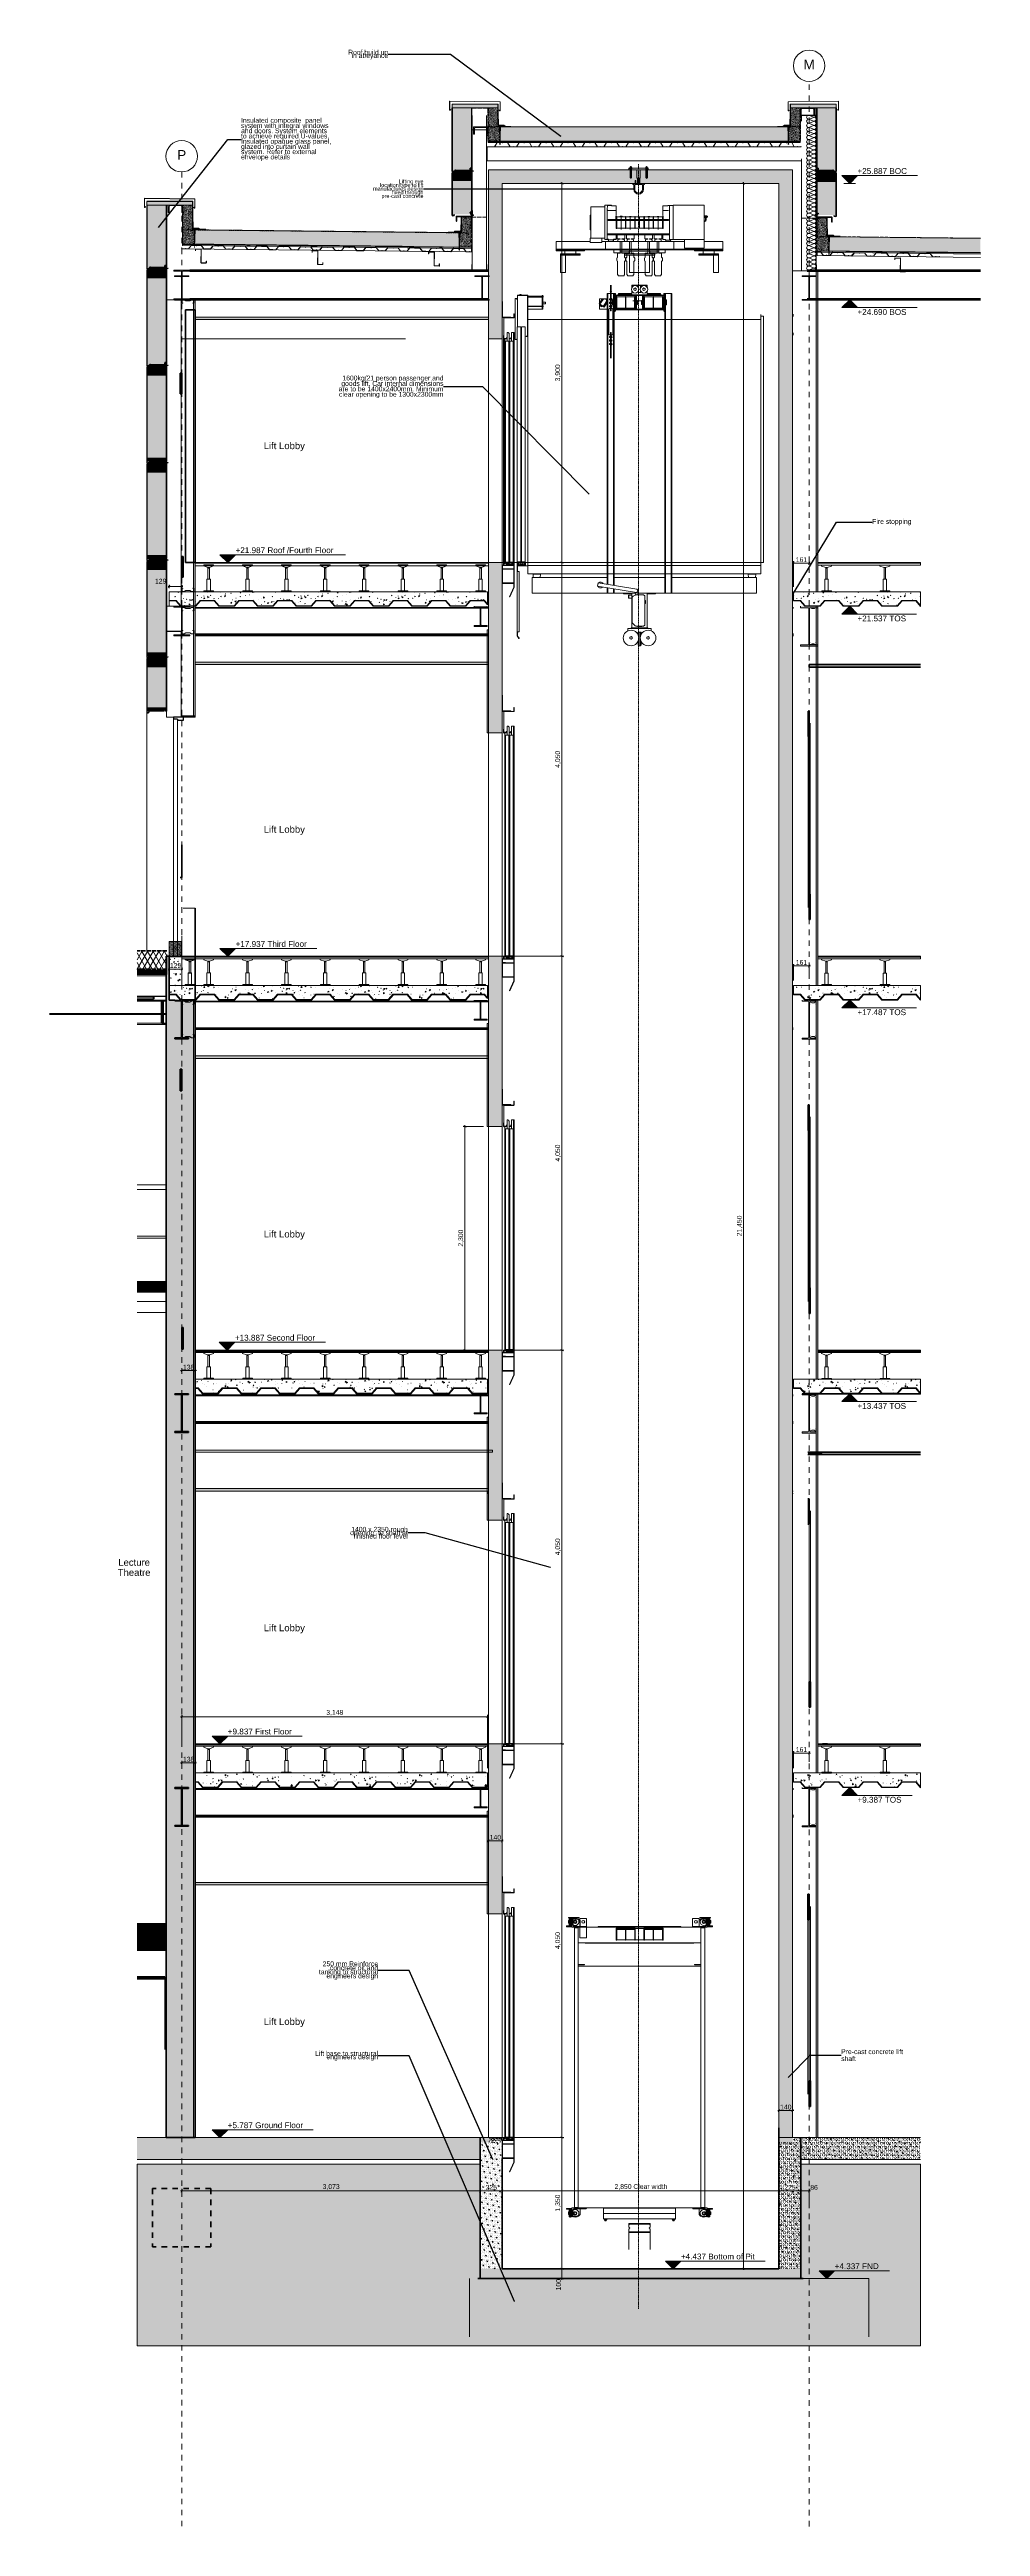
# Model space of a CAD drawing. Header units: millimetres. Extents: x -54677 to 188015, y -4000 to 32873.
# Drawn here: x -21216 to -11632, y -4000 to 21477 of the extents above; entities outside this region: 1.
import ezdxf

# ---------------------------------------------------------------- set-up
doc = ezdxf.new("R2010")
doc.units = ezdxf.units.MM
doc.header["$MEASUREMENT"] = 0
for name, pattern in [('ACAD_ISO10W100', [18, 12, -3, 0, -3]), ('CENTRE', [50.8, 31.75, -6.35, 6.35, -6.35]), ('Dashed', [112.888889, 56.444445, -56.444445]), ('HIDDEN', [47.625, 31.75, -15.875]), ('Hidden Line', [55, 45, -10]), ('HIDDEN2', [0.375, 0.25, -0.125]), ('v1', [2800, 1000, -400, 0, -400, 1000, 0])]:
    doc.linetypes.add(name, pattern=pattern)
for name, color, linetype, lineweight in [('0_Pen_No__1', 7, 'Continuous', 13), ('0_Pen_No__101', 252, 'Continuous', 15), ('0_Pen_No__2', 8, 'Continuous', 15), ('0_Pen_No__3', 7, 'Continuous', 18), ('0_Pen_No__4', 7, 'Continuous', 20), ('0_Pen_No__5', 7, 'Continuous', 25), ('0_Pen_No__6', 7, 'Continuous', 35), ('0_Pen_No__7', 7, 'Continuous', 35), ('0_Pen_No__85', 8, 'Continuous', 20), ('2D Layer_Pen_No__1', 7, 'Continuous', 13), ('2D Layer_Pen_No__101', 252, 'Continuous', 15), ('2D Layer_Pen_No__85', 8, 'Continuous', 20), ('2D Layer_Pen_No__9', 7, 'Continuous', 13), ('A-20-M_Ceiling_Pen_No__1', 7, 'Continuous', 13), ('A-20-M_Ceiling_Pen_No__89', 8, 'Continuous', 20), ('A-20-M_Floor_Slab_Pen_No__1', 7, 'Continuous', 13), ('A-20-M_Floor_Slab_Pen_No__146', 8, 'Continuous', 0), ('A-20-M_Floor_Slab_Pen_No__160', 5, 'Continuous', 200), ('A-20-M_Floor_Slab_Pen_No__87', 8, 'Continuous', 20), ('A-20-M_Floor_Slab_Pen_No__89', 8, 'Continuous', 20), ('A-25-M_Wall_Int_Pen_No__1', 7, 'Continuous', 13), ('A-25-M_Wall_Int_Pen_No__146', 8, 'Continuous', 0), ('A-25-M_Wall_Int_Pen_No__3', 7, 'Continuous', 18), ('A-25-M_Wall_Int_Pen_No__42', 8, 'Continuous', 35), ('A-25-M_Wall_Int_Pen_No__87', 8, 'Continuous', 20), ('A-30-M_Stair_Pen_No__146', 8, 'Continuous', 0), ('A-30-M_Stair_Pen_No__191', 7, 'Continuous', 5), ('A-30-M_Stair_Pen_No__7', 7, 'Continuous', 35), ('A-35-M_FFE_Loose_Pen_No__1', 7, 'Continuous', 13), ('A-95-M_Stair_Detail_Pen_No__1', 7, 'Continuous', 13), ('A-95-M_Stair_Detail_Pen_No__101', 252, 'Continuous', 15), ('A-95-M_Stair_Detail_Pen_No__3', 7, 'Continuous', 18), ('A-95-M_Stair_Detail_Pen_No__9', 7, 'Continuous', 13), ('A-95-P_Drawing_Pen_No__1', 7, 'Continuous', 13), ('A-95-P_Drawing_Pen_No__101', 252, 'Continuous', 15), ('A-95-P_Text_1_50_GA_Pen_No__1', 7, 'Continuous', 13), ('A-95-P_Text_1_50_GA_Pen_No__4', 7, 'Continuous', 20), ('A-95-P_Text_1_50_GA_Pen_No__85', 8, 'Continuous', 20), ('GALVTRIMS_Pen_No__3', 7, 'Continuous', 18), ('HATCHING_Pen_No__1', 7, 'Continuous', 13), ('HATCHING_Pen_No__101', 252, 'Continuous', 15), ('New_A-20-M_Floor_Slab_Pen_No__87', 8, 'Continuous', 20), ('New_A-20-M_Roof_Pen_No__193', 7, 'Continuous', 18), ('New_A-20-M_Roof_Pen_No__195', 7, 'Continuous', 35), ('New_A-20-M_Roof_Pen_No__4', 7, 'Continuous', 20), ('New_A-20-M_Roof_Pen_No__85', 8, 'Continuous', 20), ('New_A-20-M_Roof_Pen_No__92', 8, 'Continuous', 13), ('New_A-25-M_Wall_Int_Pen_No__87', 8, 'Continuous', 20), ('New_A-30-M_Stair_Pen_No__191', 7, 'Continuous', 5), ('New_A-80-M_Lift_Pen_No__1', 7, 'Continuous', 13), ('New_A-80-M_Lift_Pen_No__87', 8, 'Continuous', 20), ('New_A-95-D_1_20_Pen_No__1', 7, 'Continuous', 13), ('New_A-95-D_Stair_Detail.Dim_Pen_No__4', 7, 'Continuous', 20), ('New_S-280-M_STRUCT_FRAME.IFC Import_Pen_No__1', 7, 'Continuous', 13), ('New_S-280-M_STRUCT_FRAME.IFC Import_Pen_No__160', 5, 'Continuous', 200), ('New_S-280-M_STRUCT_FRAME.IFC Import_Pen_No__90', 8, 'Continuous', 20), ('S-280-M_STRUCT_FRAME.IFC Import_Pen_No__1', 7, 'Continuous', 13), ('S-280-M_STRUCT_FRAME.IFC Import_Pen_No__160', 5, 'Continuous', 200)]:
    doc.layers.add(name, color=color, linetype=linetype, lineweight=lineweight)
for name, color, linetype, lineweight, true_color in [('0_Pen_No__105', 7, 'Continuous', 15, 0xa6a6a6), ('0_Pen_No__25', 7, 'Continuous', 50, 0x2a2a2a), ('0_Pen_No__61', 7, 'Continuous', 20, 0x6a6a6a), ('0_Pen_No__81', 7, 'Continuous', 20, 0x6a6a6a), ('2D Layer_Pen_No__30', 7, 'Continuous', 50, 0x2a2a2a), ('A-20-M_Ceiling_Pen_No__107', 7, 'Continuous', 15, 0xa6a6a6), ('A-20-M_Ceiling_Pen_No__241', 7, 'Continuous', 13, 0xc30c20), ('A-20-M_Ceiling_Pen_No__29', 7, 'Continuous', 50, 0x2a2a2a), ('A-20-M_Floor_Slab_Pen_No__147', 7, 'Continuous', 0, 0x606060), ('A-20-M_Floor_Slab_Pen_No__149', 7, 'Continuous', 0, 0x2a2a2a), ('A-20-M_Floor_Slab_Pen_No__241', 7, 'Continuous', 13, 0xc30c20), ('A-20-M_Floor_Slab_Pen_No__29', 7, 'Continuous', 50, 0x2a2a2a), ('A-20-M_Floor_Slab_Pen_No__81', 7, 'Continuous', 20, 0x6a6a6a), ('A-230-M_FLOOR.IFC Import_Pen_No__29', 7, 'Continuous', 50, 0x2a2a2a), ('A-25-M_Wall_Int_Pen_No__23', 7, 'Continuous', 30, 0x2a2a2a), ('A-25-M_Wall_Int_Pen_No__27', 7, 'Continuous', 50, 0x2a2a2a), ('A-30-M_Stair_Pen_No__107', 7, 'Continuous', 15, 0xa6a6a6), ('A-30-M_Stair_Pen_No__145', 7, 'Continuous', 0, 0xa6a6a6), ('A-95-M_Stair_Detail_Pen_No__61', 7, 'Continuous', 20, 0x6a6a6a), ('A-95-P_Drawing_Pen_No__61', 7, 'Continuous', 20, 0x6a6a6a), ('A-95-P_Drawing_Pen_No__81', 7, 'Continuous', 20, 0x6a6a6a), ('HATCHING_Pen_No__81', 7, 'Continuous', 20, 0x6a6a6a), ('New_A-20-M_Floor_Slab_Pen_No__29', 7, 'Continuous', 50, 0x2a2a2a), ('New_A-20-M_Floor_Slab_Pen_No__81', 7, 'Continuous', 20, 0x6a6a6a), ('New_A-20-M_Roof_Pen_No__107', 7, 'Continuous', 15, 0xa6a6a6), ('New_A-20-M_Roof_Pen_No__147', 7, 'Continuous', 0, 0x606060), ('New_A-20-M_Roof_Pen_No__149', 7, 'Continuous', 0, 0x2a2a2a), ('New_A-20-M_Roof_Pen_No__162', 7, 'Continuous', 0, 0xe47200), ('New_A-20-M_Roof_Pen_No__32', 7, 'Continuous', 50, 0x2a2a2a), ('New_A-20-M_Roof_Pen_No__81', 7, 'Continuous', 20, 0x6a6a6a), ('New_A-25-M_Wall_Ext_Pen_No__64', 7, 'Continuous', 20, 0x606060), ('New_A-25-M_Wall_Int_Pen_No__27', 7, 'Continuous', 50, 0x2a2a2a), ('New_A-25-M_Wall_Int_Pen_No__81', 7, 'Continuous', 20, 0x6a6a6a), ('New_A-30-M_Stair_Pen_No__145', 7, 'Continuous', 0, 0xa6a6a6), ('New_A-80-M_Lift_Pen_No__147', 7, 'Continuous', 0, 0x606060), ('New_S-280-M_STRUCT_FRAME.IFC Import_Pen_No__24', 7, 'Continuous', 50, 0x2a2a2a), ('New_S-280-M_STRUCT_FRAME.IFC Import_Pen_No__30', 7, 'Continuous', 50, 0x2a2a2a)]:
    doc.layers.add(name, color=color, linetype=linetype, lineweight=lineweight, true_color=true_color)
for name, color, linetype in [('A-35-M_FFE_Loose', 7, 'Continuous'), ('New_A-95-D_1_20', 7, 'Continuous'), ('New_A-95-D_Stair_Detail.Dim', 7, 'Continuous')]:
    doc.layers.add(name, color=color, linetype=linetype)
doc.styles.add('GENERATED_STYLE_1', font='')
doc.styles.add('GENERATED_STYLE_2', font='')
doc.styles.get('GENERATED_STYLE_1').set_extended_font_data('Arial')
doc.styles.get('GENERATED_STYLE_2').set_extended_font_data('Swis721 BT')
doc.dimstyles.new('GENERATED_STYLE__1', dxfattribs={"dimtxt": 50, "dimasz": 19, "dimexe": 0.18, "dimexo": 50, "dimgap": 0.09, "dimtad": 1, "dimtih": 1, "dimtoh": 1, "dimdec": 0, "dimzin": 0, "dimdsep": 46, "dimtxsty": 'GENERATED_STYLE_1', "dimblk": 'ARROWHEAD_2', "dimblk1": 'ARROWHEAD_2', "dimblk2": 'ARROWHEAD_2', "dimcen": 0.09, "dimclrd": 7, "dimclre": 7, "dimclrt": 7, "dimadec": 0, "dimazin": 0, "dimtfac": 1, "dimtdec": 4, "dimtmove": 0, "dimatfit": 3, "dimfxl": 1, "dimtolj": 1, "dimtzin": 0, "dimarcsym": 0})
doc.dimstyles.new('GENERATED_STYLE__2', dxfattribs={"dimtxt": 50, "dimasz": 19, "dimexe": 0.18, "dimexo": 50, "dimgap": 0.09, "dimtad": 1, "dimdec": 0, "dimzin": 0, "dimdsep": 46, "dimtxsty": 'GENERATED_STYLE_1', "dimblk": 'ARROWHEAD_2', "dimblk1": 'ARROWHEAD_2', "dimblk2": 'ARROWHEAD_2', "dimcen": 0.09, "dimclrd": 7, "dimclre": 7, "dimclrt": 7, "dimadec": 0, "dimazin": 0, "dimtfac": 1, "dimtdec": 4, "dimtmove": 0, "dimatfit": 3, "dimfxl": 1, "dimtolj": 1, "dimtzin": 0, "dimarcsym": 0})
doc.dimstyles.new('GENERATED_STYLE__3', dxfattribs={"dimtxt": 50, "dimasz": 19, "dimexe": 0.18, "dimexo": 50, "dimgap": 0.09, "dimtad": 1, "dimtih": 1, "dimtoh": 1, "dimdec": 0, "dimzin": 0, "dimdsep": 46, "dimtxsty": 'GENERATED_STYLE_1', "dimblk": 'ARROWHEAD_2', "dimblk1": 'ARROWHEAD_2', "dimblk2": 'ARROWHEAD_2', "dimcen": 0.09, "dimclrd": 7, "dimclre": 7, "dimclrt": 7, "dimadec": 0, "dimazin": 0, "dimtfac": 1, "dimtdec": 4, "dimtmove": 2, "dimatfit": 3, "dimfxl": 1, "dimtolj": 1, "dimtzin": 0, "dimarcsym": 0})
doc.dimstyles.new('GENERATED_STYLE__4', dxfattribs={"dimtxt": 0.18, "dimasz": 72.96, "dimexe": 0.18, "dimexo": 0.0625, "dimgap": 0.09, "dimtad": 0, "dimtih": 1, "dimtoh": 1, "dimdec": 4, "dimzin": 0, "dimdsep": 46, "dimcen": 0.09, "dimadec": 0, "dimazin": 0, "dimtfac": 1, "dimtdec": 4, "dimtmove": 0, "dimatfit": 3, "dimldrblk": 'ARROWHEAD_5', "dimfxl": 1, "dimtolj": 1, "dimtzin": 0, "dimarcsym": 0})
doc.dimstyles.new('GENERATED_STYLE__5', dxfattribs={"dimtxt": 0.18, "dimasz": 36.48, "dimexe": 0.18, "dimexo": 0.0625, "dimgap": 0.09, "dimtad": 0, "dimtih": 1, "dimtoh": 1, "dimdec": 4, "dimzin": 0, "dimdsep": 46, "dimcen": 0.09, "dimadec": 0, "dimazin": 0, "dimtfac": 1, "dimtdec": 4, "dimtmove": 0, "dimatfit": 3, "dimldrblk": 'ARROWHEAD_5', "dimfxl": 1, "dimtolj": 1, "dimtzin": 0, "dimarcsym": 0})
pattern_1 = [(45, (0, 0), (-73.4847, 73.4847), [10, -50]), (45, (-15.53, 57.96), (-73.4847, 73.4847), [10, -50]), (105, (0, 0), (100.38196, 26.89726), [10, -50]), (105, (42.43, 42.43), (100.38196, 26.89726), [10, -50]), (165, (7.07, 7.07), (26.89726, 100.38196), [10, -50]), (165, (49.5, 49.5), (26.89726, 100.38196), [10, -50]), (45, (-7.071, 7.071), (-14.142136, 14.142136), [0, -20, 0, -30]), (90, (9e-16, 14.142), (-20, 0), [0, -15, 0, -25])]
pattern_2 = [(37.5, (0, 0), (-0.2519482, 7.7065243), [0, -6.079392, 0, -6.79932, 0, -6.49935]), (7.5, (0, 0), (7.078399, 11.2874554), [0, -3.279672, 0, -5.479452, 0, -2.09979]), (327.5, (-4.9195, -8e-16), (12.4553218, 0.022634), [0, -1.9998, 0, -7.19928, 0, -9.39906]), (317.5, (-4.92, -8e-16), (12.023304, 3.510351), [0, -0.9999, 0, -4.719528, 0, -5.39946])]
pattern_3 = [(0, (0, 0), (0, 3), [0, -3])]
pattern_4 = [(90, (0, 0), (-10, 0), [])]
pattern_5 = [(60, (0, 0), (-43.30127, 25), []), (120, (0, 0), (43.30127, 25), [])]
pattern_6 = [(0, (0, 0), (0, 40), [])]

# ---------------------------------------------------------------- blocks, each defined once
blk = doc.blocks.new('*X2')
at = {"layer": '0_Pen_No__101', "linetype": 'Continuous'}
for p, q in [((-13526, 11834), (-13526, 11835)), ((-13526, 11835), (-13526, 11834)), ((-13526, 11834), (-13526, 11834)), ((-13522, 11830), (-13524, 11829)), ((-13524, 11829), (-13522, 11827)), ((-13522, 11827), (-13522, 11830)), ((-13493, 11761), (-13495, 11761)), ((-13495, 11761), (-13495, 11760)), ((-13493, 11760), (-13493, 11761)), ((-13476, 11833), (-13478, 11833)), ((-13478, 11833), (-13477, 11831)), ((-13477, 11831), (-13476, 11833)), ((-13454, 11848), (-13451, 11850)), ((-13454, 11850), (-13454, 11848)), ((-13410, 11850), (-13409, 11848)), ((-13409, 11848), (-13408, 11850)), ((-13408, 11735), (-13408, 11722)), ((-13397, 11728), (-13408, 11735)), ((-13408, 11722), (-13397, 11728)), ((-13401, 11751), (-13402, 11750)), ((-13402, 11750), (-13401, 11750)), ((-13401, 11750), (-13401, 11751)), ((-13385, 11725), (-13385, 11716)), ((-13378, 11720), (-13385, 11725)), ((-13385, 11716), (-13378, 11720)), ((-13374, 11752), (-13374, 11751)), ((-13373, 11751), (-13374, 11752)), ((-13374, 11751), (-13373, 11751)), ((-13346, 11792), (-13350, 11781)), ((-13350, 11781), (-13338, 11783)), ((-13338, 11783), (-13346, 11792)), ((-13333, 11817), (-13334, 11816)), ((-13334, 11816), (-13332, 11816)), ((-13332, 11816), (-13333, 11817)), ((-13294, 11807), (-13307, 11804)), ((-13307, 11804), (-13298, 11794)), ((-13298, 11794), (-13294, 11807)), ((-13296, 11834), (-13297, 11834)), ((-13297, 11834), (-13296, 11833)), ((-13296, 11833), (-13296, 11834)), ((-13285, 11741), (-13290, 11736)), ((-13290, 11736), (-13284, 11734)), ((-13284, 11734), (-13285, 11741)), ((-13255, 11771), (-13254, 11770)), ((-13253, 11771), (-13255, 11771)), ((-13254, 11850), (-13254, 11848)), ((-13254, 11848), (-13251, 11850)), ((-13254, 11770), (-13253, 11771)), ((-13251, 11850), (-13251, 11850)), ((-13203, 11805), (-13203, 11804)), ((-13202, 11804), (-13203, 11805)), ((-13203, 11804), (-13202, 11804)), ((-13169, 11779), (-13173, 11770)), ((-13173, 11770), (-13163, 11771)), ((-13163, 11771), (-13169, 11779)), ((-13163, 11799), (-13165, 11797)), ((-13165, 11797), (-13163, 11797)), ((-13163, 11797), (-13163, 11799)), ((-13159, 11774), (-13160, 11760)), ((-13160, 11760), (-13147, 11766)), ((-13147, 11766), (-13159, 11774)), ((-13129, 11806), (-13128, 11807)), ((-13128, 11807), (-13129, 11807)), ((-13129, 11807), (-13129, 11806)), ((-13113, 11817), (-13113, 11817)), ((-13113, 11817), (-13113, 11817)), ((-13113, 11817), (-13113, 11817)), ((-13097, 11771), (-13104, 11770)), ((-13104, 11770), (-13100, 11765)), ((-13101, 11772), (-13101, 11772)), ((-13101, 11772), (-13101, 11772)), ((-13101, 11772), (-13101, 11772)), ((-13100, 11765), (-13097, 11771)), ((-13064, 11822), (-13064, 11822)), ((-13064, 11822), (-13063, 11822)), ((-13063, 11822), (-13064, 11822)), ((-13035, 11769), (-13036, 11768)), ((-13036, 11768), (-13035, 11768)), ((-13035, 11768), (-13035, 11769)), ((-13033, 11833), (-13034, 11833)), ((-13034, 11833), (-13033, 11832)), ((-13033, 11832), (-13033, 11833)), ((-13012, 11846), (-13014, 11835)), ((-13014, 11835), (-13004, 11838)), ((-13004, 11838), (-13012, 11846)), ((-13001, 11797), (-13002, 11798)), ((-13002, 11798), (-13002, 11797)), ((-13002, 11797), (-13001, 11797)), ((-12970, 11784), (-12974, 11781)), ((-12974, 11781), (-12969, 11779)), ((-12969, 11779), (-12970, 11784)), ((-12959, 11785), (-12965, 11786)), ((-12965, 11786), (-12963, 11780)), ((-12963, 11780), (-12959, 11785)), ((-12925, 11800), (-12934, 11795)), ((-12934, 11795), (-12926, 11789)), ((-12926, 11789), (-12925, 11800)), ((-12924, 11850), (-12922, 11847)), ((-12922, 11847), (-12920, 11850)), ((-12906, 11798), (-12906, 11797)), ((-12905, 11797), (-12906, 11798)), ((-12906, 11797), (-12905, 11797)), ((-12894, 11775), (-12894, 11775)), ((-12894, 11775), (-12894, 11775)), ((-12894, 11775), (-12894, 11775)), ((-12885, 11750), (-12885, 11750)), ((-12885, 11750), (-12885, 11750)), ((-12885, 11750), (-12885, 11750)), ((-12873, 11756), (-12872, 11756)), ((-12872, 11756), (-12873, 11756)), ((-12873, 11756), (-12873, 11756)), ((-12838, 11832), (-12838, 11830)), ((-12838, 11830), (-12837, 11832)), ((-12837, 11832), (-12838, 11832)), ((-12819, 11792), (-12823, 11790)), ((-12823, 11790), (-12819, 11788)), ((-12819, 11788), (-12819, 11792)), ((-12806, 11823), (-12805, 11820)), ((-12803, 11822), (-12806, 11823)), ((-12805, 11820), (-12803, 11822)), ((-12779, 11804), (-12780, 11804)), ((-12780, 11804), (-12780, 11803)), ((-12780, 11803), (-12779, 11804)), ((-12768, 11770), (-12778, 11776)), ((-12778, 11776), (-12778, 11765)), ((-12778, 11765), (-12768, 11770)), ((-12765, 11818), (-12775, 11818)), ((-12775, 11818), (-12770, 11809)), ((-12770, 11809), (-12765, 11818)), ((-12744, 11821), (-12754, 11818)), ((-12754, 11818), (-12746, 11811)), ((-12746, 11811), (-12744, 11821)), ((-12711, 11799), (-12711, 11798)), ((-12709, 11798), (-12711, 11799)), ((-12711, 11798), (-12709, 11798)), ((-12709, 11762), (-12711, 11760)), ((-12708, 11760), (-12709, 11762)), ((-12692, 11776), (-12699, 11777)), ((-12699, 11777), (-12696, 11771)), ((-12696, 11771), (-12692, 11776)), ((-12683, 11789), (-12683, 11789)), ((-12683, 11789), (-12682, 11789)), ((-12682, 11789), (-12683, 11789)), ((-12654, 11787), (-12653, 11787)), ((-12653, 11787), (-12654, 11787)), ((-12653, 11787), (-12653, 11787)), ((-12652, 11845), (-12652, 11842)), ((-12650, 11843), (-12652, 11845)), ((-12652, 11842), (-12650, 11843)), ((-12643, 11798), (-12643, 11798)), ((-12643, 11798), (-12643, 11798)), ((-12643, 11798), (-12643, 11798)), ((-12639, 11752), (-12639, 11753)), ((-12639, 11753), (-12639, 11752)), ((-12639, 11752), (-12639, 11752)), ((-12632, 11801), (-12631, 11799)), ((-12630, 11801), (-12632, 11801)), ((-12631, 11799), (-12630, 11801)), ((-12623, 11838), (-12627, 11828)), ((-12627, 11828), (-12616, 11830)), ((-12616, 11830), (-12623, 11838)), ((-12616, 11750), (-12616, 11750)), ((-12616, 11750), (-12616, 11750)), ((-12616, 11750), (-12616, 11750)), ((-12597, 11723), (-12597, 11722)), ((-12597, 11722), (-12596, 11723)), ((-12596, 11723), (-12597, 11723)), ((-12574, 11845), (-12588, 11850)), ((-12588, 11850), (-12585, 11836)), ((-12583, 11778), (-12587, 11778)), ((-12587, 11778), (-12585, 11775)), ((-12585, 11836), (-12574, 11845)), ((-12585, 11775), (-12583, 11778)), ((-12526, 11753), (-12527, 11751)), ((-12527, 11751), (-12525, 11751)), ((-12526, 11834), (-12526, 11835)), ((-12526, 11835), (-12526, 11834)), ((-12526, 11834), (-12526, 11834)), ((-12525, 11751), (-12526, 11753)), ((-12522, 11830), (-12524, 11829)), ((-12524, 11829), (-12522, 11827)), ((-12522, 11827), (-12522, 11830)), ((-12493, 11761), (-12495, 11761)), ((-12495, 11761), (-12494, 11759)), ((-12494, 11759), (-12493, 11761)), ((-12476, 11833), (-12478, 11833)), ((-12478, 11833), (-12477, 11831)), ((-12477, 11831), (-12476, 11833)), ((-12454, 11848), (-12451, 11850)), ((-12454, 11850), (-12454, 11848)), ((-12410, 11850), (-12409, 11848)), ((-12409, 11848), (-12408, 11850)), ((-12346, 11792), (-12350, 11781)), ((-12350, 11781), (-12338, 11783)), ((-12338, 11783), (-12346, 11792)), ((-12333, 11817), (-12334, 11816)), ((-12334, 11816), (-12332, 11816)), ((-12332, 11816), (-12333, 11817)), ((-12294, 11807), (-12307, 11804)), ((-12307, 11804), (-12298, 11794)), ((-12298, 11794), (-12294, 11807)), ((-12296, 11834), (-12297, 11834)), ((-12297, 11834), (-12296, 11833)), ((-12296, 11833), (-12296, 11834)), ((-12255, 11771), (-12254, 11770)), ((-12253, 11771), (-12255, 11771)), ((-12254, 11850), (-12254, 11848)), ((-12254, 11848), (-12251, 11850)), ((-12254, 11770), (-12253, 11771)), ((-12251, 11850), (-12251, 11850)), ((-13401, 11705), (-13401, 11705)), ((-13399, 11705), (-13401, 11705)), ((-13399, 11705), (-13399, 11705)), ((-12921, 11718), (-12922, 11717)), ((-12922, 11717), (-12921, 11717)), ((-12921, 11717), (-12921, 11718)), ((-12917, 11714), (-12918, 11713)), ((-12918, 11713), (-12917, 11713)), ((-12917, 11713), (-12917, 11714)), ((-12891, 11708), (-12897, 11708)), ((-12897, 11708), (-12895, 11705)), ((-12893, 11705), (-12891, 11708))]:
    blk.add_line(p, q, dxfattribs=at)
blk = doc.blocks.new('Fill_1_1', base_point=(0, 0))
at = {"layer": '0_Pen_No__101', "color": 8, "linetype": 'Continuous', "lineweight": 15}
for p, q in [((-13557, 11850), (-13557, 11760)), ((-13041, 11850), (-13557, 11850)), ((-13557, 11760), (-13486, 11760)), ((-13486, 11760), (-13438, 11705)), ((-13285, 11705), (-13237, 11760)), ((-13237, 11760), (-13089, 11760)), ((-13089, 11760), (-13041, 11705)), ((-12249, 11850), (-13041, 11850)), ((-12888, 11705), (-12840, 11760)), ((-12840, 11760), (-12692, 11760)), ((-12692, 11760), (-12644, 11705)), ((-12491, 11705), (-12443, 11760)), ((-12443, 11760), (-12295, 11760)), ((-12295, 11760), (-12249, 11707)), ((-12249, 11707), (-12249, 11850)), ((-13438, 11705), (-13285, 11705)), ((-13041, 11705), (-13041, 11705)), ((-13041, 11705), (-12888, 11705)), ((-12644, 11705), (-12491, 11705))]:
    blk.add_line(p, q, dxfattribs=at)
at = {"layer": '0_Pen_No__101', "linetype": 'Continuous'}
blk.add_blockref('*X2', (0, 0), dxfattribs=at)
blk = doc.blocks.new('*X4')
at = {"layer": '0_Pen_No__101', "linetype": 'Continuous'}
for p, q in [((-19970, 11784), (-19974, 11781)), ((-19974, 11781), (-19969, 11779)), ((-19969, 11779), (-19970, 11784)), ((-19959, 11785), (-19965, 11786)), ((-19965, 11786), (-19963, 11780)), ((-19963, 11780), (-19959, 11785)), ((-19925, 11800), (-19934, 11795)), ((-19934, 11795), (-19926, 11789)), ((-19926, 11789), (-19925, 11800)), ((-19924, 11850), (-19922, 11847)), ((-19922, 11847), (-19920, 11850)), ((-19906, 11798), (-19906, 11797)), ((-19905, 11797), (-19906, 11798)), ((-19906, 11797), (-19905, 11797)), ((-19894, 11775), (-19894, 11775)), ((-19894, 11775), (-19894, 11775)), ((-19894, 11775), (-19894, 11775)), ((-19885, 11750), (-19885, 11750)), ((-19885, 11750), (-19885, 11750)), ((-19885, 11750), (-19885, 11750)), ((-19873, 11756), (-19872, 11756)), ((-19872, 11756), (-19873, 11756)), ((-19873, 11756), (-19873, 11756)), ((-19838, 11832), (-19838, 11830)), ((-19838, 11830), (-19837, 11832)), ((-19837, 11832), (-19838, 11832)), ((-19825, 11759), (-19826, 11758)), ((-19826, 11758), (-19824, 11757)), ((-19824, 11757), (-19825, 11759)), ((-19819, 11792), (-19823, 11790)), ((-19823, 11790), (-19819, 11788)), ((-19819, 11788), (-19819, 11792)), ((-19806, 11823), (-19805, 11820)), ((-19803, 11822), (-19806, 11823)), ((-19805, 11820), (-19803, 11822)), ((-19779, 11804), (-19780, 11804)), ((-19780, 11804), (-19780, 11803)), ((-19780, 11803), (-19779, 11804)), ((-19768, 11770), (-19778, 11776)), ((-19778, 11776), (-19778, 11765)), ((-19778, 11765), (-19768, 11770)), ((-19765, 11818), (-19775, 11818)), ((-19775, 11818), (-19770, 11809)), ((-19770, 11809), (-19765, 11818)), ((-19744, 11821), (-19754, 11818)), ((-19754, 11818), (-19746, 11811)), ((-19746, 11811), (-19744, 11821)), ((-19709, 11762), (-19712, 11759)), ((-19712, 11759), (-19708, 11758)), ((-19711, 11799), (-19711, 11798)), ((-19709, 11798), (-19711, 11799)), ((-19711, 11798), (-19709, 11798)), ((-19708, 11758), (-19709, 11762)), ((-19692, 11776), (-19699, 11777)), ((-19699, 11777), (-19696, 11771)), ((-19696, 11771), (-19692, 11776)), ((-19683, 11789), (-19683, 11789)), ((-19683, 11789), (-19682, 11789)), ((-19682, 11789), (-19683, 11789)), ((-19654, 11787), (-19653, 11787)), ((-19653, 11787), (-19654, 11787)), ((-19653, 11787), (-19653, 11787)), ((-19652, 11845), (-19652, 11842)), ((-19650, 11843), (-19652, 11845)), ((-19652, 11842), (-19650, 11843)), ((-19643, 11798), (-19643, 11798)), ((-19643, 11798), (-19643, 11798)), ((-19643, 11798), (-19643, 11798)), ((-19632, 11801), (-19631, 11799)), ((-19630, 11801), (-19632, 11801)), ((-19631, 11799), (-19630, 11801)), ((-19623, 11838), (-19627, 11828)), ((-19627, 11828), (-19616, 11830)), ((-19616, 11830), (-19623, 11838)), ((-19574, 11845), (-19588, 11850)), ((-19588, 11850), (-19585, 11836)), ((-19583, 11778), (-19587, 11778)), ((-19587, 11778), (-19585, 11775)), ((-19585, 11836), (-19574, 11845)), ((-19585, 11775), (-19583, 11778)), ((-19526, 11834), (-19526, 11835)), ((-19526, 11835), (-19526, 11834)), ((-19526, 11834), (-19526, 11834)), ((-19522, 11830), (-19524, 11829)), ((-19524, 11829), (-19522, 11827)), ((-19522, 11827), (-19522, 11830)), ((-19493, 11761), (-19495, 11761)), ((-19495, 11761), (-19494, 11759)), ((-19494, 11759), (-19493, 11761)), ((-19476, 11833), (-19478, 11833)), ((-19478, 11833), (-19477, 11831)), ((-19477, 11831), (-19476, 11833)), ((-19454, 11848), (-19451, 11850)), ((-19454, 11850), (-19454, 11848)), ((-19410, 11850), (-19409, 11848)), ((-19409, 11848), (-19408, 11850)), ((-19408, 11735), (-19408, 11722)), ((-19397, 11728), (-19408, 11735)), ((-19408, 11722), (-19397, 11728)), ((-19401, 11751), (-19402, 11750)), ((-19402, 11750), (-19401, 11750)), ((-19401, 11750), (-19401, 11751)), ((-19385, 11725), (-19385, 11716)), ((-19378, 11720), (-19385, 11725)), ((-19385, 11716), (-19378, 11720)), ((-19374, 11752), (-19374, 11751)), ((-19373, 11751), (-19374, 11752)), ((-19374, 11751), (-19373, 11751)), ((-19346, 11792), (-19350, 11781)), ((-19350, 11781), (-19338, 11783)), ((-19338, 11783), (-19346, 11792)), ((-19333, 11817), (-19334, 11816)), ((-19334, 11816), (-19332, 11816)), ((-19332, 11816), (-19333, 11817)), ((-19294, 11807), (-19307, 11804)), ((-19307, 11804), (-19298, 11794)), ((-19298, 11794), (-19294, 11807)), ((-19296, 11834), (-19297, 11834)), ((-19297, 11834), (-19296, 11833)), ((-19296, 11833), (-19296, 11834)), ((-19285, 11741), (-19290, 11736)), ((-19290, 11736), (-19288, 11736)), ((-19285, 11740), (-19285, 11741)), ((-19255, 11771), (-19254, 11770)), ((-19253, 11771), (-19255, 11771)), ((-19254, 11850), (-19254, 11848)), ((-19254, 11848), (-19251, 11850)), ((-19254, 11770), (-19253, 11771)), ((-19251, 11850), (-19251, 11850)), ((-19203, 11805), (-19203, 11804)), ((-19202, 11804), (-19203, 11805)), ((-19203, 11804), (-19202, 11804)), ((-19169, 11779), (-19173, 11770)), ((-19173, 11770), (-19163, 11771)), ((-19163, 11771), (-19169, 11779)), ((-19163, 11799), (-19165, 11797)), ((-19165, 11797), (-19163, 11797)), ((-19163, 11797), (-19163, 11799)), ((-19159, 11774), (-19160, 11760)), ((-19160, 11760), (-19147, 11766)), ((-19147, 11766), (-19159, 11774)), ((-19129, 11806), (-19128, 11807)), ((-19128, 11807), (-19129, 11807)), ((-19129, 11807), (-19129, 11806)), ((-19113, 11817), (-19113, 11817)), ((-19113, 11817), (-19113, 11817)), ((-19113, 11817), (-19113, 11817)), ((-19097, 11771), (-19104, 11770)), ((-19104, 11770), (-19100, 11765)), ((-19101, 11772), (-19101, 11772)), ((-19101, 11772), (-19101, 11772)), ((-19101, 11772), (-19101, 11772)), ((-19100, 11765), (-19097, 11771)), ((-19064, 11822), (-19064, 11822)), ((-19064, 11822), (-19063, 11822)), ((-19063, 11822), (-19064, 11822)), ((-19056, 11721), (-19057, 11723)), ((-19057, 11723), (-19057, 11721)), ((-19057, 11721), (-19056, 11721)), ((-19035, 11769), (-19036, 11768)), ((-19036, 11768), (-19035, 11768)), ((-19035, 11768), (-19035, 11769)), ((-19033, 11833), (-19034, 11833)), ((-19034, 11833), (-19033, 11832)), ((-19033, 11832), (-19033, 11833)), ((-19012, 11846), (-19014, 11835)), ((-19014, 11835), (-19004, 11838)), ((-19004, 11838), (-19012, 11846)), ((-19001, 11797), (-19002, 11798)), ((-19002, 11798), (-19002, 11797)), ((-19002, 11797), (-19001, 11797)), ((-18970, 11784), (-18974, 11781)), ((-18974, 11781), (-18969, 11779)), ((-18969, 11779), (-18970, 11784)), ((-18959, 11785), (-18965, 11786)), ((-18965, 11786), (-18963, 11780)), ((-18963, 11780), (-18959, 11785)), ((-18925, 11800), (-18934, 11795)), ((-18934, 11795), (-18926, 11789)), ((-18926, 11789), (-18925, 11800)), ((-18924, 11850), (-18922, 11847)), ((-18922, 11847), (-18920, 11850)), ((-18906, 11798), (-18906, 11797)), ((-18905, 11797), (-18906, 11798)), ((-18906, 11797), (-18905, 11797)), ((-18894, 11775), (-18894, 11775)), ((-18894, 11775), (-18894, 11775)), ((-18894, 11775), (-18894, 11775)), ((-18885, 11750), (-18885, 11750)), ((-18885, 11750), (-18885, 11750)), ((-18885, 11750), (-18885, 11750)), ((-18838, 11832), (-18838, 11830)), ((-18838, 11830), (-18837, 11832)), ((-18837, 11832), (-18838, 11832)), ((-18819, 11792), (-18823, 11790)), ((-18823, 11790), (-18819, 11788)), ((-18819, 11788), (-18819, 11792)), ((-18806, 11823), (-18805, 11820)), ((-18803, 11822), (-18806, 11823)), ((-18805, 11820), (-18803, 11822)), ((-18779, 11804), (-18780, 11804)), ((-18780, 11804), (-18780, 11803)), ((-18780, 11803), (-18779, 11804)), ((-18768, 11770), (-18778, 11776)), ((-18778, 11776), (-18778, 11765)), ((-18778, 11765), (-18768, 11770)), ((-18765, 11818), (-18775, 11818)), ((-18775, 11818), (-18770, 11809)), ((-18770, 11809), (-18765, 11818)), ((-18744, 11821), (-18754, 11818)), ((-18754, 11818), (-18746, 11811)), ((-18746, 11811), (-18744, 11821)), ((-18709, 11762), (-18712, 11759)), ((-18712, 11759), (-18708, 11758)), ((-18711, 11799), (-18711, 11798)), ((-18709, 11798), (-18711, 11799)), ((-18711, 11798), (-18709, 11798)), ((-18708, 11758), (-18709, 11762)), ((-18692, 11776), (-18699, 11777)), ((-18699, 11777), (-18696, 11771)), ((-18696, 11771), (-18692, 11776)), ((-18683, 11789), (-18683, 11789)), ((-18683, 11789), (-18682, 11789)), ((-18682, 11789), (-18683, 11789)), ((-18654, 11787), (-18653, 11787)), ((-18653, 11787), (-18654, 11787)), ((-18653, 11787), (-18653, 11787)), ((-18652, 11845), (-18652, 11842)), ((-18650, 11843), (-18652, 11845)), ((-18652, 11842), (-18650, 11843)), ((-18643, 11798), (-18643, 11798)), ((-18643, 11798), (-18643, 11798)), ((-18643, 11798), (-18643, 11798)), ((-18639, 11752), (-18639, 11753)), ((-18639, 11753), (-18639, 11752)), ((-18639, 11752), (-18639, 11752)), ((-18632, 11801), (-18631, 11799)), ((-18630, 11801), (-18632, 11801)), ((-18631, 11799), (-18630, 11801)), ((-18623, 11838), (-18627, 11828)), ((-18627, 11828), (-18616, 11830)), ((-18616, 11830), (-18623, 11838)), ((-18616, 11750), (-18616, 11750)), ((-18616, 11750), (-18616, 11750)), ((-18616, 11750), (-18616, 11750)), ((-18597, 11723), (-18597, 11722)), ((-18597, 11722), (-18596, 11723)), ((-18596, 11723), (-18597, 11723)), ((-18574, 11845), (-18588, 11850)), ((-18588, 11850), (-18585, 11836)), ((-18583, 11778), (-18587, 11778)), ((-18587, 11778), (-18585, 11775)), ((-18585, 11836), (-18574, 11845)), ((-18585, 11775), (-18583, 11778)), ((-18526, 11753), (-18527, 11751)), ((-18527, 11751), (-18525, 11751)), ((-18526, 11834), (-18526, 11835)), ((-18526, 11835), (-18526, 11834)), ((-18526, 11834), (-18526, 11834)), ((-18525, 11751), (-18526, 11753)), ((-18522, 11830), (-18524, 11829)), ((-18524, 11829), (-18522, 11827)), ((-18522, 11827), (-18522, 11830)), ((-18493, 11761), (-18495, 11761)), ((-18495, 11761), (-18494, 11759)), ((-18494, 11759), (-18493, 11761)), ((-18476, 11833), (-18478, 11833)), ((-18478, 11833), (-18477, 11831)), ((-18477, 11831), (-18476, 11833)), ((-18454, 11848), (-18451, 11850)), ((-18454, 11850), (-18454, 11848)), ((-18410, 11850), (-18409, 11848)), ((-18409, 11848), (-18408, 11850)), ((-18346, 11792), (-18350, 11781)), ((-18350, 11781), (-18338, 11783)), ((-18338, 11783), (-18346, 11792)), ((-18333, 11817), (-18334, 11816)), ((-18334, 11816), (-18332, 11816)), ((-18332, 11816), (-18333, 11817)), ((-18294, 11807), (-18307, 11804)), ((-18307, 11804), (-18298, 11794)), ((-18298, 11794), (-18294, 11807)), ((-18296, 11834), (-18297, 11834)), ((-18297, 11834), (-18296, 11833)), ((-18296, 11833), (-18296, 11834)), ((-18285, 11741), (-18290, 11736)), ((-18290, 11736), (-18284, 11734)), ((-18284, 11734), (-18285, 11741)), ((-18255, 11771), (-18254, 11770)), ((-18253, 11771), (-18255, 11771)), ((-18254, 11850), (-18254, 11848)), ((-18254, 11848), (-18251, 11850)), ((-18254, 11770), (-18253, 11771)), ((-18251, 11850), (-18251, 11850)), ((-18228, 11757), (-18227, 11756)), ((-18227, 11757), (-18228, 11757)), ((-18227, 11756), (-18227, 11757)), ((-18203, 11805), (-18203, 11804)), ((-18202, 11804), (-18203, 11805)), ((-18203, 11804), (-18202, 11804)), ((-18169, 11779), (-18173, 11770)), ((-18173, 11770), (-18163, 11771)), ((-18163, 11771), (-18169, 11779)), ((-18163, 11799), (-18165, 11797)), ((-18165, 11797), (-18163, 11797)), ((-18163, 11797), (-18163, 11799)), ((-18159, 11774), (-18160, 11760)), ((-18160, 11760), (-18147, 11766)), ((-18147, 11766), (-18159, 11774)), ((-18129, 11806), (-18128, 11807)), ((-18128, 11807), (-18129, 11807)), ((-18129, 11807), (-18129, 11806)), ((-18120, 11720), (-18121, 11719)), ((-18121, 11719), (-18120, 11719)), ((-18120, 11719), (-18120, 11720)), ((-18115, 11741), (-18118, 11736)), ((-18118, 11736), (-18112, 11736)), ((-18112, 11736), (-18115, 11741)), ((-18113, 11817), (-18113, 11817)), ((-18113, 11817), (-18113, 11817)), ((-18113, 11817), (-18113, 11817)), ((-18097, 11771), (-18104, 11770)), ((-18104, 11770), (-18100, 11765)), ((-18101, 11772), (-18101, 11772)), ((-18101, 11772), (-18101, 11772)), ((-18101, 11772), (-18101, 11772)), ((-18100, 11765), (-18097, 11771)), ((-18064, 11822), (-18064, 11822)), ((-18064, 11822), (-18063, 11822)), ((-18063, 11822), (-18064, 11822)), ((-18035, 11769), (-18036, 11768)), ((-18036, 11768), (-18035, 11768)), ((-18035, 11768), (-18035, 11769)), ((-18033, 11833), (-18034, 11833)), ((-18034, 11833), (-18033, 11832)), ((-18033, 11832), (-18033, 11833)), ((-18012, 11846), (-18014, 11835)), ((-18014, 11835), (-18004, 11838)), ((-18004, 11838), (-18012, 11846)), ((-18001, 11797), (-18002, 11798)), ((-18002, 11798), (-18002, 11797)), ((-18002, 11797), (-18001, 11797)), ((-17970, 11784), (-17974, 11781)), ((-17974, 11781), (-17969, 11779)), ((-17969, 11779), (-17970, 11784)), ((-17959, 11785), (-17965, 11786)), ((-17965, 11786), (-17963, 11780)), ((-17963, 11780), (-17959, 11785)), ((-17925, 11800), (-17934, 11795)), ((-17934, 11795), (-17926, 11789)), ((-17926, 11789), (-17925, 11800)), ((-17924, 11850), (-17922, 11847)), ((-17922, 11847), (-17920, 11850)), ((-17906, 11798), (-17906, 11797)), ((-17905, 11797), (-17906, 11798)), ((-17906, 11797), (-17905, 11797)), ((-17894, 11775), (-17894, 11775)), ((-17894, 11775), (-17894, 11775)), ((-17894, 11775), (-17894, 11775)), ((-17885, 11750), (-17885, 11750)), ((-17885, 11750), (-17885, 11750)), ((-17885, 11750), (-17885, 11750)), ((-17873, 11756), (-17872, 11756)), ((-17872, 11756), (-17873, 11756)), ((-17873, 11756), (-17873, 11756)), ((-17838, 11832), (-17838, 11830)), ((-17838, 11830), (-17837, 11832)), ((-17837, 11832), (-17838, 11832)), ((-17825, 11759), (-17826, 11758)), ((-17826, 11758), (-17824, 11757)), ((-17824, 11757), (-17825, 11759)), ((-17819, 11792), (-17823, 11790)), ((-17823, 11790), (-17819, 11788)), ((-17819, 11788), (-17819, 11792)), ((-17806, 11823), (-17805, 11820)), ((-17803, 11822), (-17806, 11823)), ((-17805, 11820), (-17803, 11822)), ((-17779, 11804), (-17780, 11804)), ((-17780, 11804), (-17780, 11803)), ((-17780, 11803), (-17779, 11804)), ((-17768, 11770), (-17778, 11776)), ((-17778, 11776), (-17778, 11765)), ((-17778, 11765), (-17768, 11770)), ((-17765, 11818), (-17775, 11818)), ((-17775, 11818), (-17770, 11809)), ((-17770, 11809), (-17765, 11818)), ((-17744, 11821), (-17754, 11818)), ((-17754, 11818), (-17746, 11811)), ((-17746, 11811), (-17744, 11821)), ((-17709, 11762), (-17712, 11759)), ((-17712, 11759), (-17708, 11758)), ((-17711, 11799), (-17711, 11798)), ((-17709, 11798), (-17711, 11799)), ((-17711, 11798), (-17709, 11798)), ((-17708, 11758), (-17709, 11762)), ((-17692, 11776), (-17699, 11777)), ((-17699, 11777), (-17696, 11771)), ((-17696, 11771), (-17692, 11776)), ((-17683, 11789), (-17683, 11789)), ((-17683, 11789), (-17682, 11789)), ((-17682, 11789), (-17683, 11789)), ((-17654, 11787), (-17653, 11787)), ((-17653, 11787), (-17654, 11787)), ((-17653, 11787), (-17653, 11787)), ((-17652, 11845), (-17652, 11842)), ((-17650, 11843), (-17652, 11845)), ((-17652, 11842), (-17650, 11843)), ((-17643, 11798), (-17643, 11798)), ((-17643, 11798), (-17643, 11798)), ((-17643, 11798), (-17643, 11798)), ((-17632, 11801), (-17631, 11799)), ((-17630, 11801), (-17632, 11801)), ((-17631, 11799), (-17630, 11801)), ((-17623, 11838), (-17627, 11828)), ((-17627, 11828), (-17616, 11830)), ((-17616, 11830), (-17623, 11838)), ((-17574, 11845), (-17588, 11850)), ((-17588, 11850), (-17585, 11836)), ((-17583, 11778), (-17587, 11778)), ((-17587, 11778), (-17585, 11775)), ((-17585, 11836), (-17574, 11845)), ((-17585, 11775), (-17583, 11778)), ((-17526, 11834), (-17526, 11835)), ((-17526, 11835), (-17526, 11834)), ((-17526, 11834), (-17526, 11834)), ((-17522, 11830), (-17524, 11829)), ((-17524, 11829), (-17522, 11827)), ((-17522, 11827), (-17522, 11830)), ((-17493, 11761), (-17495, 11761)), ((-17495, 11761), (-17494, 11759)), ((-17494, 11759), (-17493, 11761)), ((-17476, 11833), (-17478, 11833)), ((-17478, 11833), (-17477, 11831)), ((-17477, 11831), (-17476, 11833)), ((-17454, 11848), (-17451, 11850)), ((-17454, 11850), (-17454, 11848)), ((-17410, 11850), (-17409, 11848)), ((-17409, 11848), (-17408, 11850)), ((-17408, 11735), (-17408, 11722)), ((-17397, 11728), (-17408, 11735)), ((-17408, 11722), (-17397, 11728)), ((-17401, 11751), (-17402, 11750)), ((-17402, 11750), (-17401, 11750)), ((-17401, 11750), (-17401, 11751)), ((-17385, 11725), (-17385, 11716)), ((-17378, 11720), (-17385, 11725)), ((-17385, 11716), (-17378, 11720)), ((-17374, 11752), (-17374, 11751)), ((-17373, 11751), (-17374, 11752)), ((-17374, 11751), (-17373, 11751)), ((-17346, 11792), (-17350, 11781)), ((-17350, 11781), (-17338, 11783)), ((-17338, 11783), (-17346, 11792)), ((-17333, 11817), (-17334, 11816)), ((-17334, 11816), (-17332, 11816)), ((-17332, 11816), (-17333, 11817)), ((-17294, 11807), (-17307, 11804)), ((-17307, 11804), (-17298, 11794)), ((-17298, 11794), (-17294, 11807)), ((-17296, 11834), (-17297, 11834)), ((-17297, 11834), (-17296, 11833)), ((-17296, 11833), (-17296, 11834)), ((-17255, 11771), (-17254, 11770)), ((-17253, 11771), (-17255, 11771)), ((-17254, 11850), (-17254, 11848)), ((-17254, 11848), (-17251, 11850)), ((-17254, 11770), (-17253, 11771)), ((-17251, 11850), (-17251, 11850)), ((-17203, 11805), (-17203, 11804)), ((-17202, 11804), (-17203, 11805)), ((-17203, 11804), (-17202, 11804)), ((-17169, 11779), (-17173, 11770)), ((-17173, 11770), (-17163, 11771)), ((-17163, 11771), (-17169, 11779)), ((-17163, 11799), (-17165, 11797)), ((-17165, 11797), (-17163, 11797)), ((-17163, 11797), (-17163, 11799)), ((-17159, 11774), (-17160, 11760)), ((-17160, 11760), (-17147, 11766)), ((-17147, 11766), (-17159, 11774)), ((-17129, 11806), (-17128, 11807)), ((-17128, 11807), (-17129, 11807)), ((-17129, 11807), (-17129, 11806)), ((-17115, 11741), (-17117, 11739)), ((-17112, 11736), (-17115, 11741)), ((-17114, 11736), (-17112, 11736)), ((-17113, 11817), (-17113, 11817)), ((-17113, 11817), (-17113, 11817)), ((-17113, 11817), (-17113, 11817)), ((-17097, 11771), (-17104, 11770)), ((-17104, 11770), (-17100, 11765)), ((-17101, 11772), (-17101, 11772)), ((-17101, 11772), (-17101, 11772)), ((-17101, 11772), (-17101, 11772)), ((-17100, 11765), (-17097, 11771)), ((-17099, 11719), (-17099, 11719)), ((-17099, 11719), (-17099, 11719)), ((-17064, 11822), (-17064, 11822)), ((-17064, 11822), (-17063, 11822)), ((-17063, 11822), (-17064, 11822)), ((-17056, 11721), (-17057, 11723)), ((-17057, 11723), (-17057, 11721)), ((-17057, 11721), (-17056, 11721)), ((-17035, 11769), (-17036, 11768)), ((-17036, 11768), (-17035, 11768)), ((-17035, 11768), (-17035, 11769)), ((-17033, 11833), (-17034, 11833)), ((-17034, 11833), (-17033, 11832)), ((-17033, 11832), (-17033, 11833)), ((-17012, 11846), (-17014, 11835)), ((-17014, 11835), (-17004, 11838)), ((-17004, 11838), (-17012, 11846)), ((-17001, 11797), (-17002, 11798)), ((-17002, 11798), (-17002, 11797)), ((-17002, 11797), (-17001, 11797)), ((-16970, 11784), (-16974, 11781)), ((-16974, 11781), (-16969, 11779)), ((-16969, 11779), (-16970, 11784)), ((-16959, 11785), (-16965, 11786)), ((-16965, 11786), (-16963, 11780)), ((-16963, 11780), (-16959, 11785)), ((-16925, 11800), (-16934, 11795)), ((-16934, 11795), (-16926, 11789)), ((-16926, 11789), (-16925, 11800)), ((-16924, 11850), (-16922, 11847)), ((-16922, 11847), (-16920, 11850)), ((-16906, 11798), (-16906, 11797)), ((-16905, 11797), (-16906, 11798)), ((-16906, 11797), (-16905, 11797)), ((-16894, 11775), (-16894, 11775)), ((-16894, 11775), (-16894, 11775)), ((-16894, 11775), (-16894, 11775)), ((-16838, 11832), (-16838, 11830)), ((-16838, 11830), (-16837, 11832)), ((-16837, 11832), (-16838, 11832)), ((-16819, 11792), (-16823, 11790)), ((-16823, 11790), (-16819, 11788)), ((-16819, 11788), (-16819, 11792)), ((-16806, 11823), (-16805, 11820)), ((-16803, 11822), (-16806, 11823)), ((-16805, 11820), (-16803, 11822)), ((-16779, 11804), (-16780, 11804)), ((-16780, 11804), (-16780, 11803)), ((-16780, 11803), (-16779, 11804)), ((-16768, 11770), (-16778, 11776)), ((-16778, 11776), (-16778, 11765)), ((-16778, 11765), (-16768, 11770)), ((-16765, 11818), (-16775, 11818)), ((-16775, 11818), (-16770, 11809)), ((-16770, 11809), (-16765, 11818)), ((-16744, 11821), (-16754, 11818)), ((-16754, 11818), (-16746, 11811)), ((-16746, 11811), (-16744, 11821)), ((-16709, 11762), (-16712, 11759)), ((-16712, 11759), (-16708, 11758)), ((-16711, 11799), (-16711, 11798)), ((-16709, 11798), (-16711, 11799)), ((-16711, 11798), (-16709, 11798)), ((-16708, 11758), (-16709, 11762)), ((-19858, 11711), (-19861, 11708)), ((-19861, 11708), (-19857, 11707)), ((-19857, 11707), (-19858, 11711)), ((-19723, 11710), (-19723, 11709)), ((-19723, 11709), (-19723, 11710)), ((-19723, 11710), (-19723, 11710)), ((-19401, 11705), (-19401, 11705)), ((-19399, 11705), (-19401, 11705)), ((-19399, 11705), (-19399, 11705)), ((-19076, 11710), (-19075, 11710)), ((-19075, 11710), (-19076, 11710)), ((-18921, 11718), (-18922, 11717)), ((-18922, 11717), (-18921, 11717)), ((-18921, 11717), (-18921, 11718)), ((-18917, 11714), (-18918, 11713)), ((-18918, 11713), (-18917, 11713)), ((-18917, 11713), (-18917, 11714)), ((-17858, 11711), (-17861, 11708)), ((-17861, 11708), (-17857, 11707)), ((-17857, 11707), (-17858, 11711)), ((-17401, 11705), (-17401, 11705)), ((-17399, 11705), (-17401, 11705)), ((-17399, 11705), (-17399, 11705)), ((-17099, 11719), (-17099, 11719)), ((-17075, 11710), (-17081, 11710)), ((-17081, 11710), (-17077, 11705)), ((-17077, 11705), (-17075, 11710))]:
    blk.add_line(p, q, dxfattribs=at)
blk = doc.blocks.new('Fill_2_1', base_point=(0, 0))
at = {"layer": '0_Pen_No__101', "color": 8, "linetype": 'Continuous', "lineweight": 15}
for p, q in [((-19984, 11850), (-19984, 11760)), ((-19468, 11850), (-19984, 11850)), ((-19984, 11760), (-19913, 11760)), ((-19913, 11760), (-19865, 11705)), ((-19712, 11705), (-19664, 11760)), ((-19664, 11760), (-19516, 11760)), ((-19516, 11760), (-19468, 11705)), ((-18278, 11850), (-19468, 11850)), ((-19315, 11705), (-19267, 11760)), ((-19267, 11760), (-19120, 11760)), ((-19120, 11760), (-19072, 11705)), ((-18918, 11705), (-18870, 11760)), ((-18870, 11760), (-18723, 11760)), ((-18723, 11760), (-18675, 11705)), ((-18521, 11705), (-18473, 11760)), ((-18473, 11760), (-18326, 11760)), ((-18326, 11760), (-18278, 11705)), ((-16934, 11850), (-18278, 11850)), ((-18125, 11705), (-18077, 11760)), ((-18077, 11760), (-17929, 11760)), ((-17929, 11760), (-17881, 11705)), ((-17728, 11705), (-17680, 11760)), ((-17680, 11760), (-17532, 11760)), ((-17532, 11760), (-17484, 11705)), ((-17331, 11705), (-17283, 11760)), ((-17283, 11760), (-17135, 11760)), ((-17135, 11760), (-17087, 11705)), ((-16707, 11850), (-16934, 11850)), ((-16934, 11705), (-16886, 11760)), ((-16886, 11760), (-16738, 11760)), ((-16738, 11760), (-16707, 11724)), ((-16707, 11724), (-16707, 11850)), ((-19865, 11705), (-19712, 11705)), ((-19468, 11705), (-19468, 11705)), ((-19468, 11705), (-19315, 11705)), ((-19072, 11705), (-18918, 11705)), ((-18675, 11705), (-18521, 11705)), ((-18278, 11705), (-18278, 11705)), ((-18278, 11705), (-18125, 11705)), ((-17881, 11705), (-17728, 11705)), ((-17484, 11705), (-17331, 11705)), ((-17087, 11705), (-16934, 11705)), ((-16934, 11705), (-16934, 11705))]:
    blk.add_line(p, q, dxfattribs=at)
at = {"layer": '0_Pen_No__101', "linetype": 'Continuous'}
blk.add_blockref('*X4', (0, 0), dxfattribs=at)
blk = doc.blocks.new('*X6')
at = {"layer": '0_Pen_No__101', "linetype": 'Continuous'}
for p, q in [((-19709, 7762), (-19712, 7759)), ((-19712, 7759), (-19708, 7758)), ((-19711, 7799), (-19711, 7798)), ((-19709, 7798), (-19711, 7799)), ((-19711, 7798), (-19709, 7798)), ((-19708, 7758), (-19709, 7762)), ((-19692, 7776), (-19699, 7777)), ((-19699, 7777), (-19696, 7771)), ((-19696, 7771), (-19692, 7776)), ((-19683, 7789), (-19683, 7789)), ((-19683, 7789), (-19682, 7789)), ((-19682, 7789), (-19683, 7789)), ((-19654, 7787), (-19653, 7787)), ((-19653, 7787), (-19654, 7787)), ((-19653, 7787), (-19653, 7787)), ((-19643, 7798), (-19643, 7798)), ((-19643, 7798), (-19643, 7798)), ((-19643, 7798), (-19643, 7798)), ((-19639, 7752), (-19639, 7753)), ((-19639, 7753), (-19639, 7752)), ((-19639, 7752), (-19639, 7752)), ((-19631, 7800), (-19631, 7799)), ((-19631, 7799), (-19630, 7800)), ((-19616, 7750), (-19616, 7750)), ((-19616, 7750), (-19616, 7750)), ((-19616, 7750), (-19616, 7750)), ((-19597, 7723), (-19597, 7722)), ((-19597, 7722), (-19596, 7723)), ((-19596, 7723), (-19597, 7723)), ((-19583, 7778), (-19587, 7778)), ((-19587, 7778), (-19585, 7775)), ((-19585, 7775), (-19583, 7778)), ((-19534, 7659), (-19534, 7655)), ((-19530, 7657), (-19534, 7659)), ((-19530, 7692), (-19533, 7692)), ((-19533, 7692), (-19532, 7690)), ((-19533, 7655), (-19530, 7657)), ((-19532, 7690), (-19530, 7692)), ((-19526, 7753), (-19527, 7751)), ((-19527, 7751), (-19525, 7751)), ((-19525, 7751), (-19526, 7753)), ((-19493, 7761), (-19495, 7761)), ((-19495, 7761), (-19494, 7759)), ((-19494, 7759), (-19493, 7761)), ((-19477, 7678), (-19478, 7666)), ((-19478, 7666), (-19473, 7668)), ((-19470, 7672), (-19477, 7678)), ((-19408, 7735), (-19408, 7722)), ((-19397, 7728), (-19408, 7735)), ((-19408, 7722), (-19397, 7728)), ((-19401, 7751), (-19402, 7750)), ((-19402, 7750), (-19401, 7750)), ((-19401, 7750), (-19401, 7751)), ((-19385, 7725), (-19385, 7716)), ((-19378, 7720), (-19385, 7725)), ((-19385, 7716), (-19378, 7720)), ((-19374, 7752), (-19374, 7751)), ((-19373, 7751), (-19374, 7752)), ((-19374, 7751), (-19373, 7751)), ((-19346, 7792), (-19350, 7781)), ((-19350, 7781), (-19338, 7783)), ((-19338, 7783), (-19346, 7792)), ((-19304, 7800), (-19298, 7794)), ((-19298, 7794), (-19296, 7800)), ((-19285, 7741), (-19290, 7736)), ((-19290, 7736), (-19284, 7734)), ((-19284, 7734), (-19285, 7741)), ((-19262, 7681), (-19263, 7681)), ((-19262, 7680), (-19262, 7681)), ((-19255, 7771), (-19254, 7770)), ((-19253, 7771), (-19255, 7771)), ((-19254, 7770), (-19253, 7771)), ((-19228, 7757), (-19227, 7756)), ((-19227, 7757), (-19228, 7757)), ((-19227, 7756), (-19227, 7757)), ((-19220, 7689), (-19221, 7687)), ((-19221, 7687), (-19219, 7687)), ((-19219, 7687), (-19220, 7689)), ((-19169, 7779), (-19173, 7770)), ((-19173, 7770), (-19163, 7771)), ((-19163, 7771), (-19169, 7779)), ((-19163, 7799), (-19165, 7797)), ((-19165, 7797), (-19163, 7797)), ((-19163, 7797), (-19163, 7799)), ((-19159, 7774), (-19160, 7760)), ((-19160, 7760), (-19147, 7766)), ((-19147, 7766), (-19159, 7774)), ((-19131, 7663), (-19131, 7663)), ((-19131, 7663), (-19131, 7663)), ((-19131, 7663), (-19131, 7663)), ((-19120, 7720), (-19121, 7719)), ((-19121, 7719), (-19120, 7719)), ((-19120, 7719), (-19120, 7720)), ((-19115, 7741), (-19118, 7736)), ((-19118, 7736), (-19112, 7736)), ((-19112, 7736), (-19115, 7741)), ((-19097, 7771), (-19104, 7770)), ((-19104, 7770), (-19100, 7765)), ((-19101, 7772), (-19101, 7772)), ((-19101, 7772), (-19101, 7772)), ((-19101, 7772), (-19101, 7772)), ((-19100, 7765), (-19097, 7771)), ((-19099, 7719), (-19099, 7719)), ((-19099, 7719), (-19099, 7719)), ((-19099, 7719), (-19099, 7719)), ((-19075, 7710), (-19081, 7710)), ((-19081, 7710), (-19077, 7705)), ((-19077, 7705), (-19075, 7710)), ((-19056, 7721), (-19057, 7723)), ((-19057, 7723), (-19057, 7721)), ((-19057, 7721), (-19056, 7721)), ((-19035, 7769), (-19036, 7768)), ((-19036, 7768), (-19035, 7768)), ((-19035, 7768), (-19035, 7769)), ((-19001, 7797), (-19002, 7798)), ((-19002, 7798), (-19002, 7797)), ((-19002, 7797), (-19001, 7797)), ((-18970, 7784), (-18974, 7781)), ((-18974, 7781), (-18969, 7779)), ((-18969, 7779), (-18970, 7784)), ((-18959, 7785), (-18965, 7786)), ((-18965, 7786), (-18963, 7780)), ((-18963, 7780), (-18959, 7785)), ((-18925, 7800), (-18934, 7795)), ((-18934, 7795), (-18926, 7789)), ((-18926, 7789), (-18925, 7800)), ((-18921, 7718), (-18922, 7717)), ((-18922, 7717), (-18921, 7717)), ((-18921, 7717), (-18921, 7718)), ((-18917, 7714), (-18918, 7713)), ((-18918, 7713), (-18917, 7713)), ((-18917, 7713), (-18917, 7714)), ((-18906, 7798), (-18906, 7797)), ((-18905, 7797), (-18906, 7798)), ((-18906, 7797), (-18905, 7797)), ((-18894, 7775), (-18894, 7775)), ((-18894, 7775), (-18894, 7775)), ((-18894, 7775), (-18894, 7775)), ((-18885, 7750), (-18885, 7750)), ((-18885, 7750), (-18885, 7750)), ((-18885, 7750), (-18885, 7750)), ((-18873, 7756), (-18872, 7756)), ((-18872, 7756), (-18873, 7756)), ((-18873, 7756), (-18873, 7756)), ((-18858, 7711), (-18861, 7708)), ((-18861, 7708), (-18857, 7707)), ((-18857, 7707), (-18858, 7711)), ((-18857, 7671), (-18858, 7671)), ((-18856, 7669), (-18857, 7671)), ((-18856, 7669), (-18856, 7669)), ((-18825, 7759), (-18826, 7758)), ((-18826, 7758), (-18824, 7757)), ((-18824, 7757), (-18825, 7759)), ((-18819, 7792), (-18823, 7790)), ((-18823, 7790), (-18819, 7788)), ((-18819, 7788), (-18819, 7792)), ((-18768, 7770), (-18778, 7776)), ((-18778, 7776), (-18778, 7765)), ((-18778, 7765), (-18768, 7770)), ((-18723, 7710), (-18723, 7709)), ((-18723, 7709), (-18723, 7710)), ((-18723, 7710), (-18723, 7710)), ((-18709, 7762), (-18712, 7759)), ((-18712, 7759), (-18708, 7758)), ((-18711, 7799), (-18711, 7798)), ((-18709, 7798), (-18711, 7799)), ((-18711, 7798), (-18709, 7798)), ((-18708, 7758), (-18709, 7762)), ((-18692, 7776), (-18699, 7777)), ((-18699, 7777), (-18696, 7771)), ((-18696, 7771), (-18692, 7776)), ((-18683, 7789), (-18683, 7789)), ((-18683, 7789), (-18682, 7789)), ((-18682, 7789), (-18683, 7789)), ((-18654, 7787), (-18653, 7787)), ((-18653, 7787), (-18654, 7787)), ((-18653, 7787), (-18653, 7787)), ((-18643, 7798), (-18643, 7798)), ((-18643, 7798), (-18643, 7798)), ((-18643, 7798), (-18643, 7798)), ((-18639, 7752), (-18639, 7753)), ((-18639, 7753), (-18639, 7752)), ((-18639, 7752), (-18639, 7752)), ((-18631, 7800), (-18631, 7799)), ((-18631, 7799), (-18630, 7800)), ((-18616, 7750), (-18616, 7750)), ((-18616, 7750), (-18616, 7750)), ((-18616, 7750), (-18616, 7750)), ((-18597, 7723), (-18597, 7722)), ((-18597, 7722), (-18596, 7723)), ((-18596, 7723), (-18597, 7723)), ((-18583, 7778), (-18587, 7778)), ((-18587, 7778), (-18585, 7775)), ((-18585, 7775), (-18583, 7778)), ((-18526, 7753), (-18527, 7751)), ((-18527, 7751), (-18525, 7751)), ((-18525, 7751), (-18526, 7753)), ((-18493, 7761), (-18495, 7761)), ((-18495, 7761), (-18494, 7759)), ((-18494, 7759), (-18493, 7761)), ((-18452, 7679), (-18447, 7665)), ((-18438, 7676), (-18452, 7679)), ((-18447, 7665), (-18438, 7676)), ((-18408, 7735), (-18408, 7722)), ((-18397, 7728), (-18408, 7735)), ((-18408, 7722), (-18397, 7728)), ((-18401, 7751), (-18402, 7750)), ((-18402, 7750), (-18401, 7750)), ((-18401, 7750), (-18401, 7751)), ((-18401, 7705), (-18401, 7703)), ((-18401, 7703), (-18399, 7705)), ((-18399, 7705), (-18401, 7705)), ((-18385, 7725), (-18385, 7716)), ((-18378, 7720), (-18385, 7725)), ((-18385, 7716), (-18378, 7720)), ((-18374, 7752), (-18374, 7751)), ((-18373, 7751), (-18374, 7752)), ((-18374, 7751), (-18373, 7751)), ((-18346, 7792), (-18350, 7781)), ((-18350, 7781), (-18338, 7783)), ((-18338, 7783), (-18346, 7792)), ((-18304, 7800), (-18298, 7794)), ((-18298, 7794), (-18296, 7800)), ((-18285, 7741), (-18290, 7736)), ((-18290, 7736), (-18284, 7734)), ((-18288, 7670), (-18289, 7670)), ((-18289, 7670), (-18289, 7670)), ((-18289, 7670), (-18288, 7670)), ((-18284, 7734), (-18285, 7741)), ((-18255, 7771), (-18254, 7770)), ((-18253, 7771), (-18255, 7771)), ((-18254, 7770), (-18253, 7771)), ((-18228, 7757), (-18227, 7756)), ((-18227, 7757), (-18228, 7757)), ((-18227, 7756), (-18227, 7757)), ((-18169, 7779), (-18173, 7770)), ((-18173, 7770), (-18163, 7771)), ((-18163, 7771), (-18169, 7779)), ((-18163, 7799), (-18165, 7797)), ((-18165, 7797), (-18163, 7797)), ((-18163, 7797), (-18163, 7799)), ((-18159, 7774), (-18160, 7760)), ((-18160, 7760), (-18147, 7766)), ((-18147, 7766), (-18159, 7774)), ((-18120, 7720), (-18121, 7719)), ((-18121, 7719), (-18120, 7719)), ((-18120, 7719), (-18120, 7720)), ((-18115, 7741), (-18118, 7736)), ((-18118, 7736), (-18112, 7736)), ((-18112, 7736), (-18115, 7741)), ((-18097, 7771), (-18104, 7770)), ((-18104, 7770), (-18100, 7765)), ((-18101, 7772), (-18101, 7772)), ((-18101, 7772), (-18101, 7772)), ((-18101, 7772), (-18101, 7772)), ((-18100, 7765), (-18097, 7771)), ((-18099, 7719), (-18099, 7719)), ((-18099, 7719), (-18099, 7719)), ((-18099, 7719), (-18099, 7719)), ((-18075, 7710), (-18081, 7710)), ((-18081, 7710), (-18077, 7705)), ((-18077, 7705), (-18075, 7710)), ((-18056, 7721), (-18057, 7723)), ((-18057, 7723), (-18057, 7721)), ((-18057, 7721), (-18056, 7721)), ((-18035, 7769), (-18036, 7768)), ((-18036, 7768), (-18035, 7768)), ((-18035, 7768), (-18035, 7769)), ((-18001, 7797), (-18002, 7798)), ((-18002, 7798), (-18002, 7797)), ((-18002, 7797), (-18001, 7797)), ((-17974, 7696), (-17975, 7694)), ((-17975, 7694), (-17973, 7694)), ((-17970, 7784), (-17974, 7781)), ((-17974, 7781), (-17969, 7779)), ((-17973, 7694), (-17974, 7696)), ((-17969, 7779), (-17970, 7784)), ((-17960, 7675), (-17970, 7679)), ((-17970, 7679), (-17968, 7669)), ((-17968, 7669), (-17960, 7675)), ((-17959, 7785), (-17965, 7786)), ((-17965, 7786), (-17963, 7780)), ((-17963, 7780), (-17959, 7785)), ((-17925, 7800), (-17934, 7795)), ((-17934, 7795), (-17926, 7789)), ((-17926, 7789), (-17925, 7800)), ((-17919, 7699), (-17923, 7690)), ((-17923, 7690), (-17913, 7691)), ((-17921, 7718), (-17922, 7717)), ((-17922, 7717), (-17921, 7717)), ((-17921, 7717), (-17921, 7718)), ((-17913, 7691), (-17919, 7699)), ((-17917, 7714), (-17918, 7713)), ((-17918, 7713), (-17917, 7713)), ((-17917, 7713), (-17917, 7714)), ((-17906, 7798), (-17906, 7797)), ((-17905, 7797), (-17906, 7798)), ((-17906, 7797), (-17905, 7797)), ((-17891, 7708), (-17897, 7708)), ((-17897, 7708), (-17894, 7702)), ((-17894, 7775), (-17894, 7775)), ((-17894, 7775), (-17894, 7775)), ((-17894, 7775), (-17894, 7775)), ((-17894, 7702), (-17891, 7708)), ((-17885, 7750), (-17885, 7750)), ((-17885, 7750), (-17885, 7750)), ((-17885, 7750), (-17885, 7750)), ((-17873, 7756), (-17872, 7756)), ((-17872, 7756), (-17873, 7756)), ((-17873, 7756), (-17873, 7756)), ((-17858, 7711), (-17861, 7708)), ((-17861, 7708), (-17857, 7707)), ((-17857, 7707), (-17858, 7711)), ((-17825, 7759), (-17826, 7758)), ((-17826, 7758), (-17824, 7757)), ((-17824, 7757), (-17825, 7759)), ((-17819, 7792), (-17823, 7790)), ((-17823, 7790), (-17819, 7788)), ((-17819, 7788), (-17819, 7792)), ((-17768, 7770), (-17778, 7776)), ((-17778, 7776), (-17778, 7765)), ((-17778, 7765), (-17768, 7770)), ((-17709, 7762), (-17712, 7759)), ((-17712, 7759), (-17708, 7758)), ((-17711, 7799), (-17711, 7798)), ((-17709, 7798), (-17711, 7799)), ((-17711, 7798), (-17709, 7798)), ((-17708, 7758), (-17709, 7762)), ((-17692, 7776), (-17699, 7777)), ((-17699, 7777), (-17696, 7771)), ((-17696, 7771), (-17692, 7776)), ((-17683, 7789), (-17683, 7789)), ((-17683, 7789), (-17682, 7789)), ((-17682, 7789), (-17683, 7789)), ((-17654, 7787), (-17653, 7787)), ((-17653, 7787), (-17654, 7787)), ((-17653, 7787), (-17653, 7787)), ((-17643, 7798), (-17643, 7798)), ((-17643, 7798), (-17643, 7798)), ((-17643, 7798), (-17643, 7798)), ((-17639, 7752), (-17639, 7753)), ((-17639, 7753), (-17639, 7752)), ((-17639, 7752), (-17639, 7752)), ((-17631, 7800), (-17631, 7799)), ((-17631, 7799), (-17630, 7800)), ((-17616, 7750), (-17616, 7750)), ((-17616, 7750), (-17616, 7750)), ((-17616, 7750), (-17616, 7750)), ((-17597, 7723), (-17597, 7722)), ((-17597, 7722), (-17596, 7723)), ((-17596, 7723), (-17597, 7723)), ((-17583, 7778), (-17587, 7778)), ((-17587, 7778), (-17585, 7775)), ((-17585, 7775), (-17583, 7778)), ((-17534, 7659), (-17534, 7655)), ((-17530, 7657), (-17534, 7659)), ((-17530, 7692), (-17533, 7692)), ((-17533, 7692), (-17532, 7690)), ((-17533, 7655), (-17530, 7657)), ((-17532, 7690), (-17530, 7692)), ((-17526, 7753), (-17527, 7751)), ((-17527, 7751), (-17525, 7751)), ((-17525, 7751), (-17526, 7753)), ((-17493, 7761), (-17495, 7761)), ((-17495, 7761), (-17494, 7759)), ((-17494, 7759), (-17493, 7761)), ((-17408, 7735), (-17408, 7722)), ((-17397, 7728), (-17408, 7735)), ((-17408, 7722), (-17397, 7728)), ((-17401, 7751), (-17402, 7750)), ((-17402, 7750), (-17401, 7750)), ((-17401, 7750), (-17401, 7751)), ((-17385, 7725), (-17385, 7716)), ((-17378, 7720), (-17385, 7725)), ((-17385, 7716), (-17378, 7720)), ((-17374, 7752), (-17374, 7751)), ((-17373, 7751), (-17374, 7752)), ((-17374, 7751), (-17373, 7751)), ((-17346, 7792), (-17350, 7781)), ((-17350, 7781), (-17338, 7783)), ((-17338, 7783), (-17346, 7792)), ((-17304, 7800), (-17298, 7794)), ((-17298, 7794), (-17296, 7800)), ((-17285, 7741), (-17290, 7736)), ((-17290, 7736), (-17284, 7734)), ((-17284, 7734), (-17285, 7741)), ((-17262, 7681), (-17264, 7680)), ((-17264, 7680), (-17262, 7679)), ((-17262, 7679), (-17262, 7681)), ((-17255, 7771), (-17254, 7770)), ((-17253, 7771), (-17255, 7771)), ((-17254, 7770), (-17253, 7771)), ((-17228, 7757), (-17227, 7756)), ((-17227, 7757), (-17228, 7757)), ((-17227, 7756), (-17227, 7757)), ((-17220, 7689), (-17221, 7687)), ((-17221, 7687), (-17219, 7687)), ((-17219, 7687), (-17220, 7689)), ((-17169, 7779), (-17173, 7770)), ((-17173, 7770), (-17163, 7771)), ((-17163, 7771), (-17169, 7779)), ((-17163, 7799), (-17165, 7797)), ((-17165, 7797), (-17163, 7797)), ((-17163, 7797), (-17163, 7799)), ((-17159, 7774), (-17160, 7760)), ((-17160, 7760), (-17147, 7766)), ((-17147, 7766), (-17159, 7774)), ((-17131, 7663), (-17131, 7663)), ((-17131, 7663), (-17131, 7663)), ((-17131, 7663), (-17131, 7663)), ((-17120, 7720), (-17121, 7719)), ((-17121, 7719), (-17120, 7719)), ((-17120, 7719), (-17120, 7720)), ((-17115, 7741), (-17118, 7736)), ((-17118, 7736), (-17112, 7736)), ((-17112, 7736), (-17115, 7741)), ((-17097, 7771), (-17104, 7770)), ((-17104, 7770), (-17100, 7765)), ((-17101, 7772), (-17101, 7772)), ((-17101, 7772), (-17101, 7772)), ((-17101, 7772), (-17101, 7772)), ((-17100, 7765), (-17097, 7771)), ((-17099, 7719), (-17099, 7719)), ((-17099, 7719), (-17099, 7719)), ((-17099, 7719), (-17099, 7719)), ((-17075, 7710), (-17081, 7710)), ((-17081, 7710), (-17077, 7705)), ((-17077, 7705), (-17075, 7710)), ((-17056, 7721), (-17057, 7723)), ((-17057, 7723), (-17057, 7721)), ((-17057, 7721), (-17056, 7721)), ((-17035, 7769), (-17036, 7768)), ((-17036, 7768), (-17035, 7768)), ((-17035, 7768), (-17035, 7769)), ((-17001, 7797), (-17002, 7798)), ((-17002, 7798), (-17002, 7797)), ((-17002, 7797), (-17001, 7797)), ((-16970, 7784), (-16974, 7781)), ((-16974, 7781), (-16969, 7779)), ((-16969, 7779), (-16970, 7784)), ((-16959, 7785), (-16965, 7786)), ((-16965, 7786), (-16963, 7780)), ((-16963, 7780), (-16959, 7785)), ((-16925, 7800), (-16934, 7795)), ((-16934, 7795), (-16926, 7789)), ((-16926, 7789), (-16925, 7800)), ((-16921, 7718), (-16922, 7717)), ((-16922, 7717), (-16921, 7717)), ((-16921, 7717), (-16921, 7718)), ((-16917, 7714), (-16918, 7713)), ((-16918, 7713), (-16917, 7713)), ((-16917, 7713), (-16917, 7714)), ((-16906, 7798), (-16906, 7797)), ((-16905, 7797), (-16906, 7798)), ((-16906, 7797), (-16905, 7797)), ((-16891, 7708), (-16897, 7708)), ((-16897, 7708), (-16894, 7702)), ((-16894, 7775), (-16894, 7775)), ((-16894, 7775), (-16894, 7775)), ((-16894, 7775), (-16894, 7775)), ((-16894, 7702), (-16891, 7708)), ((-16885, 7750), (-16885, 7750)), ((-16885, 7750), (-16885, 7750)), ((-16885, 7750), (-16885, 7750)), ((-16873, 7756), (-16872, 7756)), ((-16872, 7756), (-16873, 7756)), ((-16873, 7756), (-16873, 7756)), ((-16858, 7711), (-16861, 7708)), ((-16861, 7708), (-16857, 7707)), ((-16857, 7671), (-16859, 7669)), ((-16859, 7669), (-16856, 7669)), ((-16857, 7707), (-16858, 7711)), ((-16856, 7669), (-16857, 7671)), ((-16825, 7759), (-16826, 7758)), ((-16826, 7758), (-16824, 7757)), ((-16824, 7757), (-16825, 7759)), ((-16819, 7792), (-16823, 7790)), ((-16823, 7790), (-16819, 7788)), ((-16819, 7788), (-16819, 7792)), ((-16768, 7770), (-16778, 7776)), ((-16778, 7776), (-16778, 7765)), ((-16778, 7765), (-16768, 7770)), ((-16723, 7710), (-16723, 7709)), ((-16723, 7709), (-16723, 7710)), ((-16723, 7710), (-16723, 7710)), ((-16709, 7762), (-16712, 7759)), ((-16712, 7759), (-16708, 7758)), ((-16711, 7799), (-16711, 7798)), ((-16709, 7798), (-16711, 7799)), ((-16711, 7798), (-16709, 7798)), ((-16708, 7758), (-16709, 7762))]:
    blk.add_line(p, q, dxfattribs=at)
blk = doc.blocks.new('Fill_3_1', base_point=(0, 0))
at = {"layer": '0_Pen_No__101', "color": 8, "linetype": 'Continuous', "lineweight": 15}
for p, q in [((-19241, 7800), (-19716, 7800)), ((-19716, 7800), (-19716, 7710)), ((-19716, 7710), (-19686, 7710)), ((-19686, 7710), (-19638, 7655)), ((-19638, 7655), (-19485, 7655)), ((-19485, 7655), (-19437, 7710)), ((-19437, 7710), (-19289, 7710)), ((-19289, 7710), (-19241, 7655)), ((-18050, 7800), (-19241, 7800)), ((-19241, 7655), (-19241, 7655)), ((-19241, 7655), (-19088, 7655)), ((-19088, 7655), (-19040, 7710)), ((-19040, 7710), (-18892, 7710)), ((-18892, 7710), (-18844, 7655)), ((-18844, 7655), (-18691, 7655)), ((-18691, 7655), (-18643, 7710)), ((-18643, 7710), (-18495, 7710)), ((-18495, 7710), (-18447, 7655)), ((-18447, 7655), (-18294, 7655)), ((-18294, 7655), (-18246, 7710)), ((-18246, 7710), (-18099, 7710)), ((-18099, 7710), (-18050, 7655)), ((-16707, 7800), (-18050, 7800)), ((-18050, 7655), (-18050, 7655)), ((-18050, 7655), (-17897, 7655)), ((-17897, 7655), (-17849, 7710)), ((-17849, 7710), (-17702, 7710)), ((-17702, 7710), (-17654, 7655)), ((-17654, 7655), (-17500, 7655)), ((-17500, 7655), (-17452, 7710)), ((-17452, 7710), (-17305, 7710)), ((-17305, 7710), (-17257, 7655)), ((-17257, 7655), (-17104, 7655)), ((-17104, 7655), (-17056, 7710)), ((-17056, 7710), (-16908, 7710)), ((-16908, 7710), (-16860, 7655)), ((-16860, 7655), (-16707, 7655)), ((-16707, 7655), (-16707, 7800))]:
    blk.add_line(p, q, dxfattribs=at)
at = {"layer": '0_Pen_No__101', "linetype": 'Continuous'}
blk.add_blockref('*X6', (0, 0), dxfattribs=at)
blk = doc.blocks.new('*X8')
at = {"layer": '0_Pen_No__101', "linetype": 'Continuous'}
for p, q in [((-19633, 3649), (-19635, 3648)), ((-19635, 3648), (-19634, 3646)), ((-19634, 3646), (-19633, 3649)), ((-19616, 3750), (-19616, 3750)), ((-19616, 3750), (-19616, 3750)), ((-19616, 3750), (-19616, 3750)), ((-19600, 3637), (-19601, 3638)), ((-19601, 3638), (-19601, 3637)), ((-19601, 3637), (-19600, 3637)), ((-19597, 3723), (-19597, 3722)), ((-19597, 3722), (-19596, 3723)), ((-19596, 3723), (-19597, 3723)), ((-19557, 3643), (-19557, 3638)), ((-19553, 3640), (-19557, 3643)), ((-19557, 3638), (-19553, 3640)), ((-19534, 3659), (-19534, 3655)), ((-19530, 3657), (-19534, 3659)), ((-19534, 3655), (-19530, 3657)), ((-19530, 3692), (-19533, 3692)), ((-19533, 3692), (-19532, 3690)), ((-19532, 3690), (-19530, 3692)), ((-19520, 3606), (-19519, 3607)), ((-19519, 3607), (-19520, 3607)), ((-19520, 3607), (-19520, 3606)), ((-19515, 3607), (-19516, 3606)), ((-19516, 3606), (-19514, 3606)), ((-19514, 3606), (-19515, 3607)), ((-19492, 3643), (-19498, 3643)), ((-19498, 3643), (-19495, 3638)), ((-19495, 3638), (-19492, 3643)), ((-19477, 3678), (-19478, 3666)), ((-19478, 3666), (-19468, 3671)), ((-19468, 3671), (-19477, 3678)), ((-19452, 3679), (-19447, 3665)), ((-19438, 3676), (-19452, 3679)), ((-19447, 3665), (-19438, 3676)), ((-19408, 3735), (-19408, 3722)), ((-19397, 3728), (-19408, 3735)), ((-19408, 3722), (-19397, 3728)), ((-19402, 3750), (-19402, 3750)), ((-19402, 3750), (-19401, 3750)), ((-19401, 3750), (-19401, 3750)), ((-19401, 3705), (-19401, 3703)), ((-19401, 3703), (-19399, 3705)), ((-19399, 3705), (-19401, 3705)), ((-19385, 3725), (-19385, 3716)), ((-19378, 3720), (-19385, 3725)), ((-19385, 3716), (-19378, 3720)), ((-19285, 3741), (-19290, 3736)), ((-19290, 3736), (-19284, 3734)), ((-19288, 3670), (-19289, 3670)), ((-19289, 3670), (-19289, 3670)), ((-19289, 3670), (-19288, 3670)), ((-19284, 3734), (-19285, 3741)), ((-19276, 3667), (-19278, 3666)), ((-19278, 3666), (-19276, 3665)), ((-19276, 3665), (-19276, 3667)), ((-19262, 3681), (-19264, 3680)), ((-19264, 3680), (-19262, 3679)), ((-19262, 3679), (-19262, 3681)), ((-19235, 3639), (-19246, 3643)), ((-19246, 3643), (-19245, 3632)), ((-19245, 3632), (-19235, 3639)), ((-19220, 3689), (-19221, 3687)), ((-19221, 3687), (-19219, 3687)), ((-19219, 3687), (-19220, 3689)), ((-19191, 3627), (-19192, 3628)), ((-19192, 3628), (-19192, 3627)), ((-19192, 3627), (-19191, 3627)), ((-19189, 3635), (-19189, 3635)), ((-19189, 3635), (-19189, 3635)), ((-19189, 3635), (-19189, 3635)), ((-19131, 3663), (-19131, 3663)), ((-19131, 3663), (-19131, 3663)), ((-19131, 3663), (-19131, 3663)), ((-19129, 3619), (-19129, 3618)), ((-19129, 3618), (-19128, 3619)), ((-19128, 3619), (-19129, 3619)), ((-19120, 3720), (-19121, 3719)), ((-19121, 3719), (-19120, 3719)), ((-19120, 3719), (-19120, 3720)), ((-19115, 3741), (-19118, 3736)), ((-19118, 3736), (-19112, 3736)), ((-19112, 3736), (-19115, 3741)), ((-19099, 3719), (-19099, 3719)), ((-19099, 3719), (-19099, 3719)), ((-19099, 3719), (-19099, 3719)), ((-19083, 3615), (-19084, 3616)), ((-19084, 3616), (-19084, 3615)), ((-19084, 3615), (-19083, 3615)), ((-19075, 3710), (-19081, 3710)), ((-19081, 3710), (-19077, 3705)), ((-19077, 3705), (-19075, 3710)), ((-19056, 3721), (-19057, 3723)), ((-19057, 3723), (-19057, 3721)), ((-19057, 3721), (-19056, 3721)), ((-18974, 3696), (-18975, 3694)), ((-18975, 3694), (-18973, 3694)), ((-18973, 3694), (-18974, 3696)), ((-18960, 3675), (-18970, 3679)), ((-18970, 3679), (-18968, 3669)), ((-18968, 3669), (-18960, 3675)), ((-18919, 3699), (-18923, 3690)), ((-18923, 3690), (-18913, 3691)), ((-18921, 3718), (-18922, 3717)), ((-18922, 3717), (-18921, 3717)), ((-18921, 3717), (-18921, 3718)), ((-18913, 3691), (-18919, 3699)), ((-18917, 3714), (-18918, 3713)), ((-18918, 3713), (-18917, 3713)), ((-18917, 3713), (-18917, 3714)), ((-18891, 3708), (-18897, 3708)), ((-18897, 3708), (-18894, 3702)), ((-18894, 3702), (-18891, 3708)), ((-18885, 3750), (-18885, 3750)), ((-18885, 3750), (-18885, 3750)), ((-18885, 3750), (-18885, 3750)), ((-18857, 3622), (-18865, 3629)), ((-18865, 3629), (-18865, 3629)), ((-18858, 3711), (-18861, 3708)), ((-18861, 3708), (-18857, 3707)), ((-18857, 3671), (-18859, 3669)), ((-18859, 3669), (-18856, 3669)), ((-18857, 3707), (-18858, 3711)), ((-18858, 3621), (-18857, 3622)), ((-18856, 3669), (-18857, 3671)), ((-18849, 3620), (-18848, 3617)), ((-18846, 3619), (-18849, 3620)), ((-18848, 3617), (-18846, 3619)), ((-18724, 3632), (-18733, 3615)), ((-18733, 3615), (-18714, 3615)), ((-18714, 3615), (-18724, 3632)), ((-18723, 3710), (-18723, 3709)), ((-18723, 3709), (-18723, 3710)), ((-18723, 3710), (-18723, 3710)), ((-18616, 3750), (-18616, 3750)), ((-18616, 3750), (-18616, 3750)), ((-18616, 3750), (-18616, 3750)), ((-18597, 3723), (-18597, 3722)), ((-18597, 3722), (-18596, 3723)), ((-18596, 3723), (-18597, 3723)), ((-18530, 3692), (-18533, 3692)), ((-18533, 3692), (-18532, 3690)), ((-18532, 3690), (-18530, 3692)), ((-18477, 3678), (-18478, 3666)), ((-18478, 3666), (-18468, 3671)), ((-18468, 3671), (-18477, 3678)), ((-18452, 3679), (-18447, 3665)), ((-18438, 3676), (-18452, 3679)), ((-18447, 3665), (-18438, 3676)), ((-18408, 3735), (-18408, 3722)), ((-18397, 3728), (-18408, 3735)), ((-18408, 3722), (-18397, 3728)), ((-18402, 3750), (-18402, 3750)), ((-18402, 3750), (-18401, 3750)), ((-18401, 3750), (-18401, 3750)), ((-18401, 3705), (-18401, 3703)), ((-18401, 3703), (-18399, 3705)), ((-18399, 3705), (-18401, 3705)), ((-18385, 3725), (-18385, 3716)), ((-18378, 3720), (-18385, 3725)), ((-18385, 3716), (-18378, 3720)), ((-18379, 3644), (-18379, 3642)), ((-18377, 3642), (-18379, 3644)), ((-18379, 3642), (-18377, 3642)), ((-18365, 3627), (-18371, 3629)), ((-18371, 3629), (-18370, 3623)), ((-18370, 3623), (-18365, 3627)), ((-18357, 3653), (-18358, 3651)), ((-18358, 3651), (-18356, 3651)), ((-18356, 3651), (-18357, 3653)), ((-18285, 3741), (-18290, 3736)), ((-18290, 3736), (-18284, 3734)), ((-18288, 3670), (-18289, 3670)), ((-18289, 3670), (-18289, 3670)), ((-18289, 3670), (-18288, 3670)), ((-18284, 3734), (-18285, 3741)), ((-18276, 3667), (-18278, 3666)), ((-18278, 3666), (-18276, 3665)), ((-18276, 3665), (-18276, 3667)), ((-18262, 3681), (-18264, 3680)), ((-18264, 3680), (-18262, 3679)), ((-18262, 3679), (-18262, 3681)), ((-18220, 3689), (-18221, 3687)), ((-18221, 3687), (-18219, 3687)), ((-18219, 3687), (-18220, 3689)), ((-18131, 3663), (-18131, 3663)), ((-18131, 3663), (-18131, 3663)), ((-18131, 3663), (-18131, 3663)), ((-18120, 3720), (-18121, 3719)), ((-18121, 3719), (-18120, 3719)), ((-18120, 3719), (-18120, 3720)), ((-18115, 3741), (-18118, 3736)), ((-18118, 3736), (-18112, 3736)), ((-18112, 3736), (-18115, 3741)), ((-18099, 3719), (-18099, 3719)), ((-18099, 3719), (-18099, 3719)), ((-18099, 3719), (-18099, 3719)), ((-18075, 3710), (-18081, 3710)), ((-18081, 3710), (-18077, 3705)), ((-18077, 3705), (-18075, 3710)), ((-18056, 3721), (-18057, 3723)), ((-18057, 3723), (-18057, 3721)), ((-18057, 3721), (-18056, 3721)), ((-18032, 3647), (-18034, 3644)), ((-18034, 3644), (-18031, 3645)), ((-18031, 3645), (-18032, 3647)), ((-17974, 3696), (-17975, 3694)), ((-17975, 3694), (-17973, 3694)), ((-17973, 3694), (-17974, 3696)), ((-17960, 3675), (-17970, 3679)), ((-17970, 3679), (-17968, 3669)), ((-17968, 3669), (-17960, 3675)), ((-17949, 3643), (-17950, 3627)), ((-17950, 3627), (-17936, 3635)), ((-17936, 3635), (-17949, 3643)), ((-17946, 3649), (-17945, 3648)), ((-17945, 3649), (-17946, 3649)), ((-17945, 3648), (-17945, 3649)), ((-17913, 3621), (-17926, 3610)), ((-17926, 3610), (-17914, 3605)), ((-17919, 3699), (-17923, 3690)), ((-17923, 3690), (-17913, 3691)), ((-17921, 3718), (-17922, 3717)), ((-17922, 3717), (-17921, 3717)), ((-17921, 3717), (-17921, 3718)), ((-17913, 3691), (-17919, 3699)), ((-17917, 3714), (-17918, 3713)), ((-17918, 3713), (-17917, 3713)), ((-17917, 3713), (-17917, 3714)), ((-17915, 3634), (-17917, 3633)), ((-17917, 3633), (-17915, 3632)), ((-17915, 3632), (-17915, 3634)), ((-17911, 3605), (-17913, 3621)), ((-17891, 3708), (-17897, 3708)), ((-17897, 3708), (-17894, 3702)), ((-17894, 3702), (-17891, 3708)), ((-17885, 3750), (-17885, 3750)), ((-17885, 3750), (-17885, 3750)), ((-17885, 3750), (-17885, 3750)), ((-17858, 3711), (-17861, 3708)), ((-17861, 3708), (-17857, 3707)), ((-17857, 3671), (-17859, 3669)), ((-17859, 3669), (-17856, 3669)), ((-17857, 3707), (-17858, 3711)), ((-17856, 3669), (-17857, 3671)), ((-17723, 3710), (-17723, 3709)), ((-17723, 3709), (-17723, 3710)), ((-17723, 3710), (-17723, 3710)), ((-17649, 3606), (-17656, 3609)), ((-17650, 3605), (-17649, 3606)), ((-17633, 3649), (-17635, 3648)), ((-17635, 3648), (-17634, 3646)), ((-17634, 3646), (-17633, 3649)), ((-17616, 3750), (-17616, 3750)), ((-17616, 3750), (-17616, 3750)), ((-17616, 3750), (-17616, 3750)), ((-17600, 3637), (-17601, 3638)), ((-17601, 3638), (-17601, 3637)), ((-17601, 3637), (-17600, 3637)), ((-17597, 3723), (-17597, 3722)), ((-17597, 3722), (-17596, 3723)), ((-17596, 3723), (-17597, 3723)), ((-17557, 3643), (-17557, 3638)), ((-17553, 3640), (-17557, 3643)), ((-17557, 3638), (-17553, 3640)), ((-17534, 3659), (-17534, 3655)), ((-17530, 3657), (-17534, 3659)), ((-17534, 3655), (-17530, 3657)), ((-17530, 3692), (-17533, 3692)), ((-17533, 3692), (-17532, 3690)), ((-17532, 3690), (-17530, 3692)), ((-17520, 3606), (-17519, 3607)), ((-17519, 3607), (-17520, 3607)), ((-17520, 3607), (-17520, 3606)), ((-17515, 3607), (-17516, 3606)), ((-17516, 3606), (-17514, 3606)), ((-17514, 3606), (-17515, 3607)), ((-17492, 3643), (-17498, 3643)), ((-17498, 3643), (-17495, 3638)), ((-17495, 3638), (-17492, 3643)), ((-17477, 3678), (-17478, 3666)), ((-17478, 3666), (-17468, 3671)), ((-17468, 3671), (-17477, 3678)), ((-17452, 3679), (-17447, 3665)), ((-17438, 3676), (-17452, 3679)), ((-17447, 3665), (-17438, 3676)), ((-17408, 3735), (-17408, 3722)), ((-17397, 3728), (-17408, 3735)), ((-17408, 3722), (-17397, 3728)), ((-17402, 3750), (-17402, 3750)), ((-17402, 3750), (-17401, 3750)), ((-17401, 3750), (-17401, 3750)), ((-17401, 3705), (-17401, 3703)), ((-17401, 3703), (-17399, 3705)), ((-17399, 3705), (-17401, 3705)), ((-17385, 3725), (-17385, 3716)), ((-17378, 3720), (-17385, 3725)), ((-17385, 3716), (-17378, 3720)), ((-17285, 3741), (-17290, 3736)), ((-17290, 3736), (-17284, 3734)), ((-17288, 3670), (-17289, 3670)), ((-17289, 3670), (-17289, 3670)), ((-17289, 3670), (-17288, 3670)), ((-17284, 3734), (-17285, 3741)), ((-17276, 3667), (-17278, 3666)), ((-17278, 3666), (-17276, 3665)), ((-17276, 3665), (-17276, 3667)), ((-17262, 3681), (-17264, 3680)), ((-17264, 3680), (-17262, 3679)), ((-17262, 3679), (-17262, 3681)), ((-17235, 3639), (-17246, 3643)), ((-17246, 3643), (-17245, 3632)), ((-17245, 3632), (-17235, 3639)), ((-17220, 3689), (-17221, 3687)), ((-17221, 3687), (-17219, 3687)), ((-17219, 3687), (-17220, 3689)), ((-17191, 3627), (-17192, 3628)), ((-17192, 3628), (-17192, 3627)), ((-17192, 3627), (-17191, 3627)), ((-17189, 3635), (-17189, 3635)), ((-17189, 3635), (-17189, 3635)), ((-17189, 3635), (-17189, 3635)), ((-17131, 3663), (-17131, 3663)), ((-17131, 3663), (-17131, 3663)), ((-17131, 3663), (-17131, 3663)), ((-17129, 3619), (-17129, 3618)), ((-17129, 3618), (-17128, 3619)), ((-17128, 3619), (-17129, 3619)), ((-17120, 3720), (-17121, 3719)), ((-17121, 3719), (-17120, 3719)), ((-17120, 3719), (-17120, 3720)), ((-17115, 3741), (-17118, 3736)), ((-17118, 3736), (-17112, 3736)), ((-17112, 3736), (-17115, 3741)), ((-17099, 3719), (-17099, 3719)), ((-17099, 3719), (-17099, 3719)), ((-17099, 3719), (-17099, 3719)), ((-17075, 3710), (-17081, 3710)), ((-17081, 3710), (-17077, 3705)), ((-17077, 3705), (-17075, 3710)), ((-17056, 3721), (-17057, 3723)), ((-17057, 3723), (-17057, 3721)), ((-17057, 3721), (-17056, 3721)), ((-16974, 3696), (-16975, 3694)), ((-16975, 3694), (-16973, 3694)), ((-16973, 3694), (-16974, 3696)), ((-16960, 3675), (-16970, 3679)), ((-16970, 3679), (-16968, 3669)), ((-16968, 3669), (-16960, 3675)), ((-16919, 3699), (-16923, 3690)), ((-16923, 3690), (-16913, 3691)), ((-16921, 3718), (-16922, 3717)), ((-16922, 3717), (-16921, 3717)), ((-16921, 3717), (-16921, 3718)), ((-16913, 3691), (-16919, 3699)), ((-16917, 3714), (-16918, 3713)), ((-16918, 3713), (-16917, 3713)), ((-16917, 3713), (-16917, 3714)), ((-16891, 3708), (-16897, 3708)), ((-16897, 3708), (-16894, 3702)), ((-16894, 3702), (-16891, 3708)), ((-16885, 3750), (-16885, 3750)), ((-16885, 3750), (-16885, 3750)), ((-16885, 3750), (-16885, 3750)), ((-16865, 3629), (-16867, 3618)), ((-16867, 3618), (-16857, 3622)), ((-16857, 3622), (-16865, 3629)), ((-16858, 3711), (-16861, 3708)), ((-16861, 3708), (-16857, 3707)), ((-16857, 3671), (-16859, 3669)), ((-16859, 3669), (-16856, 3669)), ((-16857, 3707), (-16858, 3711)), ((-16856, 3669), (-16857, 3671)), ((-16849, 3620), (-16848, 3617)), ((-16846, 3619), (-16849, 3620)), ((-16848, 3617), (-16846, 3619)), ((-16724, 3632), (-16733, 3615)), ((-16733, 3615), (-16714, 3615)), ((-16714, 3615), (-16724, 3632)), ((-16723, 3710), (-16723, 3709)), ((-16723, 3709), (-16723, 3710)), ((-16723, 3710), (-16723, 3710))]:
    blk.add_line(p, q, dxfattribs=at)
blk = doc.blocks.new('Fill_4_1', base_point=(0, 0))
at = {"layer": '0_Pen_No__101', "color": 8, "linetype": 'Continuous', "lineweight": 15}
for p, q in [((-19241, 3750), (-19716, 3750)), ((-19716, 3750), (-19716, 3660)), ((-19716, 3660), (-19686, 3660)), ((-19686, 3660), (-19638, 3605)), ((-19638, 3605), (-19485, 3605)), ((-19485, 3605), (-19437, 3660)), ((-19437, 3660), (-19289, 3660)), ((-19289, 3660), (-19241, 3605)), ((-18050, 3750), (-19241, 3750)), ((-19241, 3605), (-19241, 3605)), ((-19241, 3605), (-19088, 3605)), ((-19088, 3605), (-19040, 3660)), ((-19040, 3660), (-18892, 3660)), ((-18892, 3660), (-18844, 3605)), ((-18844, 3605), (-18691, 3605)), ((-18691, 3605), (-18643, 3660)), ((-18643, 3660), (-18495, 3660)), ((-18495, 3660), (-18447, 3605)), ((-18447, 3605), (-18294, 3605)), ((-18294, 3605), (-18246, 3660)), ((-18246, 3660), (-18099, 3660)), ((-18099, 3660), (-18050, 3605)), ((-16707, 3750), (-18050, 3750)), ((-18050, 3605), (-18050, 3605)), ((-18050, 3605), (-17897, 3605)), ((-17897, 3605), (-17849, 3660)), ((-17849, 3660), (-17702, 3660)), ((-17702, 3660), (-17654, 3605)), ((-17654, 3605), (-17500, 3605)), ((-17500, 3605), (-17452, 3660)), ((-17452, 3660), (-17305, 3660)), ((-17305, 3660), (-17257, 3605)), ((-17257, 3605), (-17104, 3605)), ((-17104, 3605), (-17056, 3660)), ((-17056, 3660), (-16908, 3660)), ((-16908, 3660), (-16860, 3605)), ((-16860, 3605), (-16707, 3605)), ((-16707, 3605), (-16707, 3750))]:
    blk.add_line(p, q, dxfattribs=at)
at = {"layer": '0_Pen_No__101', "linetype": 'Continuous'}
blk.add_blockref('*X8', (0, 0), dxfattribs=at)
blk = doc.blocks.new('*X10')
at = {"layer": '0_Pen_No__101', "linetype": 'Continuous'}
for p, q in [((-19971, 12120), (-19979, 12119)), ((-19979, 12119), (-19974, 12113)), ((-19974, 12113), (-19971, 12120)), ((-19931, 12150), (-19937, 12149)), ((-19937, 12149), (-19933, 12144)), ((-19936, 12095), (-19935, 12086)), ((-19928, 12091), (-19936, 12095)), ((-19933, 11974), (-19936, 11974)), ((-19936, 11974), (-19934, 11972)), ((-19935, 12086), (-19928, 12091)), ((-19934, 11972), (-19933, 11974)), ((-19933, 12144), (-19931, 12150)), ((-19928, 12126), (-19928, 12125)), ((-19928, 12125), (-19927, 12126)), ((-19927, 12126), (-19928, 12126)), ((-19928, 12019), (-19927, 12013)), ((-19922, 12018), (-19928, 12019)), ((-19927, 12013), (-19922, 12018)), ((-19895, 12099), (-19896, 12093)), ((-19896, 12093), (-19891, 12095)), ((-19891, 12095), (-19895, 12099)), ((-19886, 12119), (-19884, 12121)), ((-19884, 12121), (-19886, 12121)), ((-19886, 12121), (-19886, 12119)), ((-19884, 12068), (-19885, 12066)), ((-19885, 12066), (-19883, 12066)), ((-19883, 12066), (-19884, 12068)), ((-19870, 12018), (-19873, 12018)), ((-19873, 12018), (-19872, 12015)), ((-19872, 12015), (-19870, 12018)), ((-19963, 11929), (-19969, 11929)), ((-19969, 11929), (-19967, 11924)), ((-19967, 11924), (-19963, 11929)), ((-19925, 11852), (-19922, 11847)), ((-19919, 11852), (-19925, 11852)), ((-19907, 11972), (-19923, 11968)), ((-19923, 11968), (-19912, 11957)), ((-19922, 11847), (-19919, 11852)), ((-19912, 11957), (-19907, 11972)), ((-19883, 11903), (-19895, 11903)), ((-19895, 11903), (-19890, 11893)), ((-19890, 11893), (-19883, 11903)), ((-19876, 11916), (-19883, 11906)), ((-19883, 11906), (-19871, 11906)), ((-19871, 11906), (-19876, 11916)), ((-19867, 11968), (-19873, 11966)), ((-19873, 11966), (-19869, 11962)), ((-19869, 11962), (-19867, 11968)), ((-19868, 11914), (-19869, 11914)), ((-19869, 11914), (-19868, 11914)), ((-19868, 11914), (-19868, 11914))]:
    blk.add_line(p, q, dxfattribs=at)
blk = doc.blocks.new('Fill_5_1', base_point=(0, 0))
at = {"layer": '0_Pen_No__101', "linetype": 'Continuous'}
blk.add_blockref('*X10', (0, 0), dxfattribs=at)
blk = doc.blocks.new('*X12')
at = {"layer": '0_Pen_No__101', "linetype": 'Continuous'}
for p, q in [((-19925, 15852), (-19922, 15847)), ((-19919, 15852), (-19925, 15852)), ((-19922, 15847), (-19919, 15852)), ((-19894, 15900), (-19890, 15893)), ((-19890, 15893), (-19885, 15900)), ((-19838, 15832), (-19838, 15830)), ((-19838, 15830), (-19837, 15832)), ((-19837, 15832), (-19838, 15832)), ((-19806, 15823), (-19805, 15820)), ((-19803, 15822), (-19806, 15823)), ((-19805, 15820), (-19803, 15822)), ((-19779, 15804), (-19780, 15804)), ((-19780, 15804), (-19780, 15803)), ((-19780, 15803), (-19779, 15804)), ((-19765, 15818), (-19775, 15818)), ((-19775, 15818), (-19770, 15809)), ((-19770, 15809), (-19765, 15818)), ((-19744, 15821), (-19754, 15818)), ((-19754, 15818), (-19746, 15811)), ((-19746, 15811), (-19744, 15821)), ((-19711, 15799), (-19711, 15798)), ((-19709, 15798), (-19711, 15799)), ((-19711, 15798), (-19709, 15798)), ((-19692, 15864), (-19696, 15860)), ((-19696, 15860), (-19691, 15859)), ((-19691, 15859), (-19692, 15864)), ((-19652, 15845), (-19652, 15842)), ((-19650, 15843), (-19652, 15845)), ((-19652, 15842), (-19650, 15843)), ((-19626, 15856), (-19628, 15855)), ((-19628, 15855), (-19626, 15853)), ((-19623, 15838), (-19627, 15828)), ((-19627, 15828), (-19616, 15830)), ((-19626, 15853), (-19626, 15856)), ((-19616, 15830), (-19623, 15838)), ((-19620, 15855), (-19620, 15854)), ((-19620, 15854), (-19619, 15855)), ((-19619, 15855), (-19620, 15855)), ((-19592, 15859), (-19593, 15859)), ((-19593, 15859), (-19593, 15858)), ((-19593, 15858), (-19592, 15859)), ((-19574, 15845), (-19588, 15850)), ((-19588, 15850), (-19585, 15836)), ((-19587, 15891), (-19587, 15891)), ((-19587, 15891), (-19587, 15891)), ((-19587, 15891), (-19587, 15891)), ((-19585, 15836), (-19574, 15845)), ((-19559, 15899), (-19556, 15900)), ((-19559, 15900), (-19559, 15899)), ((-19558, 15866), (-19559, 15861)), ((-19559, 15861), (-19554, 15862)), ((-19554, 15862), (-19558, 15866)), ((-19526, 15834), (-19526, 15835)), ((-19526, 15835), (-19526, 15834)), ((-19526, 15834), (-19526, 15834)), ((-19522, 15830), (-19524, 15829)), ((-19524, 15829), (-19522, 15827)), ((-19522, 15827), (-19522, 15830)), ((-19476, 15833), (-19478, 15833)), ((-19478, 15833), (-19477, 15831)), ((-19477, 15831), (-19476, 15833)), ((-19451, 15899), (-19455, 15898)), ((-19455, 15898), (-19452, 15895)), ((-19449, 15852), (-19454, 15855)), ((-19454, 15855), (-19454, 15848)), ((-19454, 15848), (-19449, 15852)), ((-19452, 15895), (-19451, 15899)), ((-19403, 15860), (-19416, 15858)), ((-19416, 15858), (-19409, 15848)), ((-19409, 15848), (-19403, 15860)), ((-19404, 15878), (-19407, 15877)), ((-19407, 15877), (-19405, 15875)), ((-19405, 15875), (-19404, 15878)), ((-19347, 15884), (-19351, 15886)), ((-19351, 15886), (-19351, 15881)), ((-19351, 15881), (-19347, 15884)), ((-19333, 15817), (-19334, 15816)), ((-19334, 15816), (-19332, 15816)), ((-19332, 15816), (-19333, 15817)), ((-19294, 15807), (-19307, 15804)), ((-19307, 15804), (-19298, 15794)), ((-19298, 15794), (-19294, 15807)), ((-19296, 15834), (-19297, 15834)), ((-19297, 15834), (-19296, 15833)), ((-19296, 15833), (-19296, 15834)), ((-19249, 15894), (-19254, 15889)), ((-19254, 15889), (-19246, 15887)), ((-19254, 15851), (-19254, 15848)), ((-19251, 15850), (-19254, 15851)), ((-19254, 15848), (-19251, 15850)), ((-19246, 15887), (-19249, 15894)), ((-19198, 15862), (-19198, 15860)), ((-19196, 15861), (-19198, 15862)), ((-19198, 15860), (-19196, 15861)), ((-19158, 15869), (-19159, 15868)), ((-19159, 15868), (-19158, 15868)), ((-19158, 15868), (-19158, 15869)), ((-19124, 15900), (-19126, 15892)), ((-19126, 15892), (-19110, 15897)), ((-19110, 15897), (-19113, 15900)), ((-19113, 15817), (-19113, 15817)), ((-19113, 15817), (-19113, 15817)), ((-19113, 15817), (-19113, 15817)), ((-19089, 15900), (-19075, 15898)), ((-19075, 15898), (-19076, 15900)), ((-19064, 15822), (-19064, 15822)), ((-19064, 15822), (-19063, 15822)), ((-19063, 15822), (-19064, 15822)), ((-19033, 15833), (-19034, 15833)), ((-19034, 15833), (-19033, 15832)), ((-19033, 15832), (-19033, 15833)), ((-19012, 15846), (-19014, 15835)), ((-19014, 15835), (-19004, 15838)), ((-19004, 15838), (-19012, 15846)), ((-19001, 15797), (-19002, 15798)), ((-19002, 15798), (-19002, 15797)), ((-19002, 15797), (-19001, 15797)), ((-18925, 15800), (-18934, 15795)), ((-18926, 15789), (-18925, 15800)), ((-18925, 15852), (-18922, 15847)), ((-18919, 15852), (-18925, 15852)), ((-18922, 15847), (-18919, 15852)), ((-18906, 15798), (-18906, 15797)), ((-18905, 15797), (-18906, 15798)), ((-18906, 15797), (-18905, 15797)), ((-18894, 15900), (-18890, 15893)), ((-18890, 15893), (-18885, 15900)), ((-18838, 15832), (-18838, 15830)), ((-18838, 15830), (-18837, 15832)), ((-18837, 15832), (-18838, 15832)), ((-18806, 15823), (-18805, 15820)), ((-18803, 15822), (-18806, 15823)), ((-18805, 15820), (-18803, 15822)), ((-18765, 15818), (-18775, 15818)), ((-18775, 15818), (-18771, 15810)), ((-18769, 15810), (-18765, 15818)), ((-18744, 15821), (-18754, 15818)), ((-18754, 15818), (-18746, 15811)), ((-18746, 15811), (-18744, 15821)), ((-18711, 15799), (-18711, 15798)), ((-18709, 15798), (-18711, 15799)), ((-18711, 15798), (-18709, 15798)), ((-18692, 15864), (-18696, 15860)), ((-18696, 15860), (-18691, 15859)), ((-18691, 15859), (-18692, 15864)), ((-18652, 15845), (-18652, 15842)), ((-18650, 15843), (-18652, 15845)), ((-18652, 15842), (-18650, 15843)), ((-18643, 15798), (-18643, 15798)), ((-18643, 15798), (-18643, 15798)), ((-18643, 15798), (-18643, 15798)), ((-18632, 15801), (-18631, 15799)), ((-18630, 15801), (-18632, 15801)), ((-18631, 15799), (-18630, 15801)), ((-18626, 15856), (-18628, 15855)), ((-18628, 15855), (-18626, 15853)), ((-18623, 15838), (-18627, 15828)), ((-18627, 15828), (-18616, 15830)), ((-18626, 15853), (-18626, 15856)), ((-18616, 15830), (-18623, 15838)), ((-18620, 15855), (-18620, 15854)), ((-18620, 15854), (-18619, 15855)), ((-18619, 15855), (-18620, 15855)), ((-18592, 15859), (-18593, 15859)), ((-18593, 15859), (-18593, 15858)), ((-18593, 15858), (-18592, 15859)), ((-18574, 15845), (-18588, 15850)), ((-18588, 15850), (-18585, 15836)), ((-18587, 15891), (-18587, 15891)), ((-18587, 15891), (-18587, 15891)), ((-18587, 15891), (-18587, 15891)), ((-18585, 15836), (-18574, 15845)), ((-18559, 15899), (-18556, 15900)), ((-18559, 15900), (-18559, 15899)), ((-18558, 15866), (-18559, 15861)), ((-18559, 15861), (-18554, 15862)), ((-18554, 15862), (-18558, 15866)), ((-18526, 15834), (-18526, 15835)), ((-18526, 15835), (-18526, 15834)), ((-18526, 15834), (-18526, 15834)), ((-18522, 15830), (-18524, 15829)), ((-18524, 15829), (-18522, 15827)), ((-18522, 15827), (-18522, 15830)), ((-18476, 15833), (-18478, 15833)), ((-18478, 15833), (-18477, 15831)), ((-18477, 15831), (-18476, 15833)), ((-18451, 15899), (-18455, 15898)), ((-18455, 15898), (-18452, 15895)), ((-18449, 15852), (-18454, 15855)), ((-18454, 15855), (-18454, 15848)), ((-18454, 15848), (-18449, 15852)), ((-18452, 15895), (-18451, 15899)), ((-18403, 15860), (-18416, 15858)), ((-18416, 15858), (-18409, 15848)), ((-18409, 15848), (-18403, 15860)), ((-18404, 15878), (-18407, 15877)), ((-18407, 15877), (-18405, 15875)), ((-18405, 15875), (-18404, 15878)), ((-18347, 15884), (-18351, 15886)), ((-18351, 15886), (-18351, 15881)), ((-18351, 15881), (-18347, 15884)), ((-18333, 15817), (-18334, 15816)), ((-18334, 15816), (-18332, 15816)), ((-18332, 15816), (-18333, 15817)), ((-18294, 15807), (-18307, 15804)), ((-18307, 15804), (-18298, 15794)), ((-18298, 15794), (-18294, 15807)), ((-18296, 15834), (-18297, 15834)), ((-18297, 15834), (-18296, 15833)), ((-18296, 15833), (-18296, 15834)), ((-18249, 15894), (-18254, 15889)), ((-18254, 15889), (-18246, 15887)), ((-18254, 15851), (-18254, 15848)), ((-18251, 15850), (-18254, 15851)), ((-18254, 15848), (-18251, 15850)), ((-18246, 15887), (-18249, 15894)), ((-18203, 15805), (-18203, 15804)), ((-18202, 15804), (-18203, 15805)), ((-18203, 15804), (-18202, 15804)), ((-18198, 15862), (-18198, 15860)), ((-18196, 15861), (-18198, 15862)), ((-18198, 15860), (-18196, 15861)), ((-18163, 15799), (-18165, 15797)), ((-18165, 15797), (-18163, 15797)), ((-18163, 15797), (-18163, 15799)), ((-18158, 15869), (-18159, 15868)), ((-18159, 15868), (-18158, 15868)), ((-18158, 15868), (-18158, 15869)), ((-18129, 15806), (-18128, 15807)), ((-18128, 15807), (-18129, 15807)), ((-18129, 15807), (-18129, 15806)), ((-18124, 15900), (-18126, 15892)), ((-18126, 15892), (-18110, 15897)), ((-18110, 15897), (-18113, 15900)), ((-18113, 15817), (-18113, 15817)), ((-18113, 15817), (-18113, 15817)), ((-18113, 15817), (-18113, 15817)), ((-18089, 15900), (-18075, 15898)), ((-18075, 15898), (-18076, 15900)), ((-18064, 15822), (-18064, 15822)), ((-18064, 15822), (-18063, 15822)), ((-18063, 15822), (-18064, 15822)), ((-18033, 15833), (-18034, 15833)), ((-18034, 15833), (-18033, 15832)), ((-18033, 15832), (-18033, 15833)), ((-18012, 15846), (-18014, 15835)), ((-18014, 15835), (-18004, 15838)), ((-18004, 15838), (-18012, 15846)), ((-17925, 15852), (-17922, 15847)), ((-17919, 15852), (-17925, 15852)), ((-17922, 15847), (-17919, 15852)), ((-17906, 15798), (-17906, 15797)), ((-17905, 15797), (-17906, 15798)), ((-17906, 15797), (-17905, 15797)), ((-17894, 15900), (-17890, 15893)), ((-17890, 15893), (-17885, 15900)), ((-17838, 15832), (-17838, 15830)), ((-17838, 15830), (-17837, 15832)), ((-17837, 15832), (-17838, 15832)), ((-17806, 15823), (-17805, 15820)), ((-17803, 15822), (-17806, 15823)), ((-17805, 15820), (-17803, 15822)), ((-17779, 15804), (-17780, 15804)), ((-17780, 15804), (-17780, 15803)), ((-17780, 15803), (-17779, 15804)), ((-17765, 15818), (-17775, 15818)), ((-17775, 15818), (-17770, 15809)), ((-17770, 15809), (-17765, 15818)), ((-17744, 15821), (-17754, 15818)), ((-17754, 15818), (-17746, 15811)), ((-17746, 15811), (-17744, 15821)), ((-17711, 15799), (-17711, 15798)), ((-17709, 15798), (-17711, 15799)), ((-17711, 15798), (-17709, 15798)), ((-17692, 15864), (-17696, 15860)), ((-17696, 15860), (-17691, 15859)), ((-17691, 15859), (-17692, 15864)), ((-17652, 15845), (-17652, 15842)), ((-17650, 15843), (-17652, 15845)), ((-17652, 15842), (-17650, 15843)), ((-17626, 15856), (-17628, 15855)), ((-17628, 15855), (-17626, 15853)), ((-17623, 15838), (-17627, 15828)), ((-17627, 15828), (-17616, 15830)), ((-17626, 15853), (-17626, 15856)), ((-17616, 15830), (-17623, 15838)), ((-17620, 15855), (-17620, 15854)), ((-17620, 15854), (-17619, 15855)), ((-17619, 15855), (-17620, 15855)), ((-17592, 15859), (-17593, 15859)), ((-17593, 15859), (-17593, 15858)), ((-17593, 15858), (-17592, 15859)), ((-17574, 15845), (-17588, 15850)), ((-17588, 15850), (-17585, 15836)), ((-17587, 15891), (-17587, 15891)), ((-17587, 15891), (-17587, 15891)), ((-17587, 15891), (-17587, 15891)), ((-17585, 15836), (-17574, 15845)), ((-17559, 15899), (-17556, 15900)), ((-17559, 15900), (-17559, 15899)), ((-17558, 15866), (-17559, 15861)), ((-17559, 15861), (-17554, 15862)), ((-17554, 15862), (-17558, 15866)), ((-17526, 15834), (-17526, 15835)), ((-17526, 15835), (-17526, 15834)), ((-17526, 15834), (-17526, 15834)), ((-17522, 15830), (-17524, 15829)), ((-17524, 15829), (-17522, 15827)), ((-17522, 15827), (-17522, 15830)), ((-17476, 15833), (-17478, 15833)), ((-17478, 15833), (-17477, 15831)), ((-17477, 15831), (-17476, 15833)), ((-17451, 15899), (-17455, 15898)), ((-17455, 15898), (-17452, 15895)), ((-17449, 15852), (-17454, 15855)), ((-17454, 15855), (-17454, 15848)), ((-17454, 15848), (-17449, 15852)), ((-17452, 15895), (-17451, 15899)), ((-17403, 15860), (-17416, 15858)), ((-17416, 15858), (-17409, 15848)), ((-17409, 15848), (-17403, 15860)), ((-17404, 15878), (-17407, 15877)), ((-17407, 15877), (-17405, 15875)), ((-17405, 15875), (-17404, 15878)), ((-17347, 15884), (-17351, 15886)), ((-17351, 15886), (-17351, 15881)), ((-17351, 15881), (-17347, 15884)), ((-17333, 15817), (-17334, 15816)), ((-17334, 15816), (-17332, 15816)), ((-17332, 15816), (-17333, 15817)), ((-17294, 15807), (-17307, 15804)), ((-17307, 15804), (-17298, 15794)), ((-17298, 15794), (-17294, 15807)), ((-17296, 15834), (-17297, 15834)), ((-17297, 15834), (-17296, 15833)), ((-17296, 15833), (-17296, 15834)), ((-17249, 15894), (-17254, 15889)), ((-17254, 15889), (-17246, 15887)), ((-17254, 15851), (-17254, 15848)), ((-17251, 15850), (-17254, 15851)), ((-17254, 15848), (-17251, 15850)), ((-17246, 15887), (-17249, 15894)), ((-17198, 15862), (-17198, 15860)), ((-17196, 15861), (-17198, 15862)), ((-17198, 15860), (-17196, 15861)), ((-17158, 15869), (-17159, 15868)), ((-17159, 15868), (-17158, 15868)), ((-17158, 15868), (-17158, 15869)), ((-17129, 15806), (-17128, 15807)), ((-17128, 15807), (-17129, 15807)), ((-17129, 15807), (-17129, 15806)), ((-17124, 15900), (-17126, 15892)), ((-17126, 15892), (-17110, 15897)), ((-17110, 15897), (-17113, 15900)), ((-17113, 15817), (-17113, 15817)), ((-17113, 15817), (-17113, 15817)), ((-17113, 15817), (-17113, 15817)), ((-17089, 15900), (-17075, 15898)), ((-17075, 15898), (-17076, 15900)), ((-17064, 15822), (-17064, 15822)), ((-17064, 15822), (-17063, 15822)), ((-17063, 15822), (-17064, 15822)), ((-17033, 15833), (-17034, 15833)), ((-17034, 15833), (-17033, 15832)), ((-17033, 15832), (-17033, 15833)), ((-17012, 15846), (-17014, 15835)), ((-17014, 15835), (-17004, 15838)), ((-17004, 15838), (-17012, 15846)), ((-17001, 15797), (-17002, 15798)), ((-17002, 15798), (-17002, 15797)), ((-17002, 15797), (-17001, 15797)), ((-16925, 15800), (-16934, 15795)), ((-16926, 15789), (-16925, 15800)), ((-16925, 15852), (-16922, 15847)), ((-16919, 15852), (-16925, 15852)), ((-16922, 15847), (-16919, 15852)), ((-16906, 15798), (-16906, 15797)), ((-16905, 15797), (-16906, 15798)), ((-16906, 15797), (-16905, 15797)), ((-16894, 15900), (-16890, 15893)), ((-16890, 15893), (-16885, 15900)), ((-16838, 15832), (-16838, 15830)), ((-16838, 15830), (-16837, 15832)), ((-16837, 15832), (-16838, 15832)), ((-16806, 15823), (-16805, 15820)), ((-16803, 15822), (-16806, 15823)), ((-16805, 15820), (-16803, 15822)), ((-16765, 15818), (-16775, 15818)), ((-16775, 15818), (-16771, 15810)), ((-16769, 15810), (-16765, 15818)), ((-16744, 15821), (-16754, 15818)), ((-16754, 15818), (-16746, 15811)), ((-16746, 15811), (-16744, 15821)), ((-16711, 15799), (-16711, 15798)), ((-16709, 15798), (-16711, 15799)), ((-16711, 15798), (-16709, 15798)), ((-19825, 15759), (-19826, 15758)), ((-19826, 15758), (-19824, 15757)), ((-19824, 15757), (-19825, 15759)), ((-19819, 15792), (-19823, 15790)), ((-19823, 15790), (-19819, 15788)), ((-19819, 15788), (-19819, 15792)), ((-19768, 15770), (-19778, 15776)), ((-19778, 15776), (-19778, 15765)), ((-19778, 15765), (-19768, 15770)), ((-19709, 15762), (-19712, 15759)), ((-19712, 15759), (-19709, 15758)), ((-19708, 15759), (-19709, 15762)), ((-19693, 15776), (-19699, 15777)), ((-19699, 15777), (-19697, 15772)), ((-19683, 15789), (-19683, 15789)), ((-19683, 15789), (-19682, 15789)), ((-19682, 15789), (-19683, 15789)), ((-19346, 15792), (-19350, 15781)), ((-19350, 15781), (-19338, 15783)), ((-19338, 15783), (-19346, 15792)), ((-19035, 15769), (-19036, 15768)), ((-19036, 15768), (-19035, 15768)), ((-19035, 15768), (-19035, 15769)), ((-18970, 15784), (-18974, 15781)), ((-18974, 15781), (-18969, 15779)), ((-18969, 15779), (-18970, 15784)), ((-18959, 15785), (-18965, 15786)), ((-18965, 15786), (-18963, 15780)), ((-18963, 15780), (-18959, 15785)), ((-18934, 15795), (-18926, 15789)), ((-18692, 15776), (-18693, 15777)), ((-18692, 15776), (-18692, 15776)), ((-18683, 15789), (-18683, 15789)), ((-18683, 15789), (-18682, 15789)), ((-18682, 15789), (-18683, 15789)), ((-18654, 15787), (-18653, 15787)), ((-18653, 15787), (-18654, 15787)), ((-18653, 15787), (-18653, 15787)), ((-18583, 15778), (-18587, 15778)), ((-18587, 15778), (-18585, 15775)), ((-18585, 15775), (-18583, 15778)), ((-18255, 15771), (-18254, 15770)), ((-18253, 15771), (-18255, 15771)), ((-18254, 15770), (-18253, 15771)), ((-18228, 15757), (-18227, 15756)), ((-18227, 15757), (-18228, 15757)), ((-18227, 15756), (-18227, 15757)), ((-18169, 15779), (-18173, 15770)), ((-18173, 15770), (-18163, 15771)), ((-18163, 15771), (-18169, 15779)), ((-18159, 15774), (-18160, 15760)), ((-18160, 15760), (-18147, 15766)), ((-18147, 15766), (-18159, 15774)), ((-17894, 15775), (-17894, 15775)), ((-17894, 15775), (-17894, 15775)), ((-17894, 15775), (-17894, 15775)), ((-17873, 15756), (-17872, 15756)), ((-17872, 15756), (-17873, 15756)), ((-17873, 15756), (-17873, 15756)), ((-17825, 15759), (-17826, 15758)), ((-17826, 15758), (-17824, 15757)), ((-17824, 15757), (-17825, 15759)), ((-17819, 15792), (-17823, 15790)), ((-17823, 15790), (-17819, 15788)), ((-17819, 15788), (-17819, 15792)), ((-17768, 15770), (-17778, 15776)), ((-17778, 15776), (-17778, 15765)), ((-17778, 15765), (-17768, 15770)), ((-17346, 15792), (-17350, 15781)), ((-17350, 15781), (-17338, 15783)), ((-17338, 15783), (-17346, 15792)), ((-17101, 15772), (-17101, 15772)), ((-17101, 15772), (-17101, 15772)), ((-17101, 15772), (-17101, 15772)), ((-17097, 15771), (-17100, 15771)), ((-17098, 15768), (-17097, 15771)), ((-17035, 15769), (-17036, 15768)), ((-17036, 15768), (-17035, 15768)), ((-17035, 15768), (-17035, 15769)), ((-16970, 15784), (-16974, 15781)), ((-16974, 15781), (-16969, 15779)), ((-16969, 15779), (-16970, 15784)), ((-16959, 15785), (-16965, 15786)), ((-16965, 15786), (-16963, 15780)), ((-16963, 15780), (-16959, 15785)), ((-16934, 15795), (-16926, 15789))]:
    blk.add_line(p, q, dxfattribs=at)
blk = doc.blocks.new('Fill_6_1', base_point=(0, 0))
at = {"layer": '0_Pen_No__101', "color": 8, "linetype": 'Continuous', "lineweight": 15}
for p, q in [((-19984, 15900), (-19984, 15810)), ((-19468, 15900), (-19984, 15900)), ((-19984, 15810), (-19913, 15810)), ((-19913, 15810), (-19865, 15755)), ((-19712, 15755), (-19664, 15810)), ((-19664, 15810), (-19516, 15810)), ((-19516, 15810), (-19468, 15755)), ((-18277, 15900), (-19468, 15900)), ((-19315, 15755), (-19267, 15810)), ((-19267, 15810), (-19119, 15810)), ((-19119, 15810), (-19071, 15755)), ((-18918, 15755), (-18870, 15810)), ((-18870, 15810), (-18722, 15810)), ((-18722, 15810), (-18674, 15755)), ((-18521, 15755), (-18473, 15810)), ((-18473, 15810), (-18326, 15810)), ((-18326, 15810), (-18277, 15755)), ((-16934, 15900), (-18277, 15900)), ((-18124, 15755), (-18076, 15810)), ((-18076, 15810), (-17929, 15810)), ((-17929, 15810), (-17881, 15755)), ((-17727, 15755), (-17679, 15810)), ((-17679, 15810), (-17532, 15810)), ((-17532, 15810), (-17484, 15755)), ((-17331, 15755), (-17283, 15810)), ((-17283, 15810), (-17135, 15810)), ((-17135, 15810), (-17087, 15755)), ((-16706, 15900), (-16934, 15900)), ((-16934, 15755), (-16886, 15810)), ((-16886, 15810), (-16738, 15810)), ((-16738, 15810), (-16706, 15774)), ((-16706, 15774), (-16706, 15900)), ((-19865, 15755), (-19712, 15755)), ((-19468, 15755), (-19468, 15755)), ((-19468, 15755), (-19315, 15755)), ((-19071, 15755), (-18918, 15755)), ((-18674, 15755), (-18521, 15755)), ((-18277, 15755), (-18277, 15755)), ((-18277, 15755), (-18124, 15755)), ((-17881, 15755), (-17727, 15755)), ((-17484, 15755), (-17331, 15755)), ((-17087, 15755), (-16934, 15755)), ((-16934, 15755), (-16934, 15755))]:
    blk.add_line(p, q, dxfattribs=at)
at = {"layer": '0_Pen_No__101', "linetype": 'Continuous'}
blk.add_blockref('*X12', (0, 0), dxfattribs=at)
blk = doc.blocks.new('*X14')
at = {"layer": '0_Pen_No__101', "linetype": 'Continuous'}
for p, q in [((-13557, 15900), (-13556, 15900)), ((-13554, 15862), (-13557, 15865)), ((-13557, 15861), (-13554, 15862)), ((-13526, 15834), (-13526, 15835)), ((-13526, 15835), (-13526, 15834)), ((-13526, 15834), (-13526, 15834)), ((-13522, 15830), (-13524, 15829)), ((-13524, 15829), (-13522, 15827)), ((-13522, 15827), (-13522, 15830)), ((-13476, 15833), (-13478, 15833)), ((-13478, 15833), (-13477, 15831)), ((-13477, 15831), (-13476, 15833)), ((-13451, 15899), (-13455, 15898)), ((-13455, 15898), (-13452, 15895)), ((-13449, 15852), (-13454, 15855)), ((-13454, 15855), (-13454, 15848)), ((-13454, 15848), (-13449, 15852)), ((-13452, 15895), (-13451, 15899)), ((-13403, 15860), (-13416, 15858)), ((-13416, 15858), (-13409, 15848)), ((-13409, 15848), (-13403, 15860)), ((-13404, 15878), (-13407, 15877)), ((-13407, 15877), (-13405, 15875)), ((-13405, 15875), (-13404, 15878)), ((-13347, 15884), (-13351, 15886)), ((-13351, 15886), (-13351, 15881)), ((-13351, 15881), (-13347, 15884)), ((-13333, 15817), (-13334, 15816)), ((-13334, 15816), (-13332, 15816)), ((-13332, 15816), (-13333, 15817)), ((-13294, 15807), (-13307, 15804)), ((-13307, 15804), (-13298, 15794)), ((-13298, 15794), (-13294, 15807)), ((-13296, 15834), (-13297, 15834)), ((-13297, 15834), (-13296, 15833)), ((-13296, 15833), (-13296, 15834)), ((-13249, 15894), (-13254, 15889)), ((-13254, 15889), (-13246, 15887)), ((-13254, 15851), (-13254, 15848)), ((-13251, 15850), (-13254, 15851)), ((-13254, 15848), (-13251, 15850)), ((-13246, 15887), (-13249, 15894)), ((-13198, 15862), (-13198, 15860)), ((-13196, 15861), (-13198, 15862)), ((-13198, 15860), (-13196, 15861)), ((-13158, 15869), (-13159, 15868)), ((-13159, 15868), (-13158, 15868)), ((-13158, 15868), (-13158, 15869)), ((-13124, 15900), (-13126, 15892)), ((-13126, 15892), (-13110, 15897)), ((-13110, 15897), (-13113, 15900)), ((-13113, 15817), (-13113, 15817)), ((-13113, 15817), (-13113, 15817)), ((-13113, 15817), (-13113, 15817)), ((-13089, 15900), (-13075, 15898)), ((-13075, 15898), (-13076, 15900)), ((-13064, 15822), (-13064, 15822)), ((-13064, 15822), (-13063, 15822)), ((-13063, 15822), (-13064, 15822)), ((-13033, 15833), (-13034, 15833)), ((-13034, 15833), (-13033, 15832)), ((-13033, 15832), (-13033, 15833)), ((-13012, 15846), (-13014, 15835)), ((-13014, 15835), (-13004, 15838)), ((-13004, 15838), (-13012, 15846)), ((-13001, 15797), (-13002, 15798)), ((-13002, 15798), (-13002, 15797)), ((-13002, 15797), (-13001, 15797)), ((-12925, 15800), (-12934, 15795)), ((-12926, 15789), (-12925, 15800)), ((-12925, 15852), (-12922, 15847)), ((-12919, 15852), (-12925, 15852)), ((-12922, 15847), (-12919, 15852)), ((-12906, 15798), (-12906, 15797)), ((-12905, 15797), (-12906, 15798)), ((-12906, 15797), (-12905, 15797)), ((-12894, 15900), (-12890, 15893)), ((-12890, 15893), (-12885, 15900)), ((-12838, 15832), (-12838, 15830)), ((-12838, 15830), (-12837, 15832)), ((-12837, 15832), (-12838, 15832)), ((-12806, 15823), (-12805, 15820)), ((-12803, 15822), (-12806, 15823)), ((-12805, 15820), (-12803, 15822)), ((-12765, 15818), (-12775, 15818)), ((-12775, 15818), (-12771, 15810)), ((-12769, 15810), (-12765, 15818)), ((-12744, 15821), (-12754, 15818)), ((-12754, 15818), (-12746, 15811)), ((-12746, 15811), (-12744, 15821)), ((-12692, 15864), (-12696, 15860)), ((-12696, 15860), (-12691, 15859)), ((-12691, 15859), (-12692, 15864)), ((-12652, 15845), (-12652, 15842)), ((-12650, 15843), (-12652, 15845)), ((-12652, 15842), (-12650, 15843)), ((-12643, 15798), (-12643, 15798)), ((-12643, 15798), (-12643, 15798)), ((-12643, 15798), (-12643, 15798)), ((-12632, 15801), (-12631, 15799)), ((-12630, 15801), (-12632, 15801)), ((-12631, 15799), (-12630, 15801)), ((-12626, 15856), (-12628, 15855)), ((-12628, 15855), (-12626, 15853)), ((-12623, 15838), (-12627, 15828)), ((-12627, 15828), (-12616, 15830)), ((-12626, 15853), (-12626, 15856)), ((-12616, 15830), (-12623, 15838)), ((-12620, 15855), (-12620, 15854)), ((-12620, 15854), (-12619, 15855)), ((-12619, 15855), (-12620, 15855)), ((-12592, 15859), (-12593, 15859)), ((-12593, 15859), (-12593, 15858)), ((-12593, 15858), (-12592, 15859)), ((-12574, 15845), (-12588, 15850)), ((-12588, 15850), (-12585, 15836)), ((-12587, 15891), (-12587, 15891)), ((-12587, 15891), (-12587, 15891)), ((-12587, 15891), (-12587, 15891)), ((-12585, 15836), (-12574, 15845)), ((-12559, 15899), (-12556, 15900)), ((-12559, 15900), (-12559, 15899)), ((-12558, 15866), (-12559, 15861)), ((-12559, 15861), (-12554, 15862)), ((-12554, 15862), (-12558, 15866)), ((-12526, 15834), (-12526, 15835)), ((-12526, 15835), (-12526, 15834)), ((-12526, 15834), (-12526, 15834)), ((-12522, 15830), (-12524, 15829)), ((-12524, 15829), (-12522, 15827)), ((-12522, 15827), (-12522, 15830)), ((-12476, 15833), (-12478, 15833)), ((-12478, 15833), (-12477, 15831)), ((-12477, 15831), (-12476, 15833)), ((-12451, 15899), (-12455, 15898)), ((-12455, 15898), (-12452, 15895)), ((-12449, 15852), (-12454, 15855)), ((-12454, 15855), (-12454, 15848)), ((-12454, 15848), (-12449, 15852)), ((-12452, 15895), (-12451, 15899)), ((-12403, 15860), (-12416, 15858)), ((-12416, 15858), (-12409, 15848)), ((-12409, 15848), (-12403, 15860)), ((-12404, 15878), (-12407, 15877)), ((-12407, 15877), (-12405, 15875)), ((-12405, 15875), (-12404, 15878)), ((-12347, 15884), (-12351, 15886)), ((-12351, 15886), (-12351, 15881)), ((-12351, 15881), (-12347, 15884)), ((-12333, 15817), (-12334, 15816)), ((-12334, 15816), (-12332, 15816)), ((-12332, 15816), (-12333, 15817)), ((-12296, 15834), (-12297, 15834)), ((-12297, 15834), (-12296, 15833)), ((-12296, 15833), (-12296, 15834)), ((-12249, 15894), (-12254, 15889)), ((-12254, 15889), (-12249, 15888)), ((-12254, 15851), (-12254, 15848)), ((-12251, 15850), (-12254, 15851)), ((-12254, 15848), (-12251, 15850)), ((-13346, 15792), (-13350, 15781)), ((-13350, 15781), (-13338, 15783)), ((-13338, 15783), (-13346, 15792)), ((-13035, 15769), (-13036, 15768)), ((-13036, 15768), (-13035, 15768)), ((-13035, 15768), (-13035, 15769)), ((-12970, 15784), (-12974, 15781)), ((-12974, 15781), (-12969, 15779)), ((-12969, 15779), (-12970, 15784)), ((-12959, 15785), (-12965, 15786)), ((-12965, 15786), (-12963, 15780)), ((-12963, 15780), (-12959, 15785)), ((-12934, 15795), (-12926, 15789)), ((-12894, 15775), (-12894, 15775)), ((-12894, 15775), (-12894, 15775)), ((-12894, 15775), (-12894, 15775)), ((-12654, 15787), (-12653, 15787)), ((-12653, 15787), (-12654, 15787)), ((-12653, 15787), (-12653, 15787)), ((-12583, 15778), (-12587, 15778)), ((-12587, 15778), (-12585, 15775)), ((-12585, 15775), (-12583, 15778)), ((-12493, 15761), (-12495, 15761)), ((-12495, 15761), (-12494, 15759)), ((-12494, 15759), (-12493, 15761)), ((-12255, 15771), (-12254, 15770)), ((-12253, 15771), (-12255, 15771)), ((-12254, 15770), (-12253, 15771))]:
    blk.add_line(p, q, dxfattribs=at)
blk = doc.blocks.new('Fill_7_1', base_point=(0, 0))
at = {"layer": '0_Pen_No__101', "color": 8, "linetype": 'Continuous', "lineweight": 15}
for p, q in [((-13557, 15900), (-13557, 15810)), ((-13041, 15900), (-13557, 15900)), ((-13557, 15810), (-13486, 15810)), ((-13486, 15810), (-13438, 15755)), ((-13285, 15755), (-13237, 15810)), ((-13237, 15810), (-13089, 15810)), ((-13089, 15810), (-13041, 15755)), ((-12249, 15900), (-13041, 15900)), ((-12888, 15755), (-12840, 15810)), ((-12840, 15810), (-12692, 15810)), ((-12692, 15810), (-12644, 15755)), ((-12491, 15755), (-12443, 15810)), ((-12443, 15810), (-12295, 15810)), ((-12295, 15810), (-12249, 15757)), ((-12249, 15757), (-12249, 15900)), ((-13438, 15755), (-13285, 15755)), ((-13041, 15755), (-13041, 15755)), ((-13041, 15755), (-12888, 15755)), ((-12644, 15755), (-12491, 15755))]:
    blk.add_line(p, q, dxfattribs=at)
at = {"layer": '0_Pen_No__101', "linetype": 'Continuous'}
blk.add_blockref('*X14', (0, 0), dxfattribs=at)
blk = doc.blocks.new('*X16')
at = {"layer": '0_Pen_No__101', "linetype": 'Continuous'}
for p, q in [((-13526, 7753), (-13527, 7751)), ((-13527, 7751), (-13525, 7751)), ((-13525, 7751), (-13526, 7753)), ((-13493, 7761), (-13495, 7761)), ((-13495, 7761), (-13494, 7759)), ((-13494, 7759), (-13493, 7761)), ((-13452, 7679), (-13447, 7666)), ((-13438, 7676), (-13452, 7679)), ((-13447, 7666), (-13438, 7676)), ((-13408, 7735), (-13408, 7722)), ((-13397, 7728), (-13408, 7735)), ((-13408, 7722), (-13397, 7728)), ((-13401, 7751), (-13402, 7750)), ((-13402, 7750), (-13401, 7750)), ((-13401, 7750), (-13401, 7751)), ((-13401, 7705), (-13401, 7703)), ((-13401, 7703), (-13399, 7705)), ((-13399, 7705), (-13401, 7705)), ((-13385, 7725), (-13385, 7716)), ((-13378, 7720), (-13385, 7725)), ((-13385, 7716), (-13378, 7720)), ((-13374, 7752), (-13374, 7751)), ((-13373, 7751), (-13374, 7752)), ((-13374, 7751), (-13373, 7751)), ((-13346, 7792), (-13350, 7781)), ((-13350, 7781), (-13338, 7783)), ((-13338, 7783), (-13346, 7792)), ((-13303, 7800), (-13298, 7794)), ((-13298, 7794), (-13296, 7800)), ((-13285, 7741), (-13290, 7736)), ((-13290, 7736), (-13284, 7734)), ((-13288, 7670), (-13289, 7670)), ((-13289, 7670), (-13289, 7670)), ((-13289, 7670), (-13288, 7670)), ((-13284, 7734), (-13285, 7741)), ((-13276, 7667), (-13278, 7666)), ((-13278, 7666), (-13276, 7665)), ((-13276, 7665), (-13276, 7667)), ((-13262, 7681), (-13264, 7680)), ((-13264, 7680), (-13263, 7680)), ((-13262, 7681), (-13262, 7681)), ((-13255, 7771), (-13254, 7770)), ((-13253, 7771), (-13255, 7771)), ((-13254, 7770), (-13253, 7771)), ((-13228, 7757), (-13227, 7756)), ((-13227, 7757), (-13228, 7757)), ((-13227, 7756), (-13227, 7757)), ((-13169, 7779), (-13173, 7770)), ((-13173, 7770), (-13163, 7771)), ((-13163, 7771), (-13169, 7779)), ((-13163, 7799), (-13165, 7797)), ((-13165, 7797), (-13163, 7797)), ((-13163, 7797), (-13163, 7799)), ((-13159, 7774), (-13160, 7760)), ((-13160, 7760), (-13147, 7766)), ((-13147, 7766), (-13159, 7774)), ((-13120, 7720), (-13121, 7719)), ((-13121, 7719), (-13120, 7719)), ((-13120, 7719), (-13120, 7720)), ((-13115, 7741), (-13118, 7736)), ((-13118, 7736), (-13112, 7736)), ((-13112, 7736), (-13115, 7741)), ((-13097, 7771), (-13104, 7770)), ((-13104, 7770), (-13100, 7765)), ((-13101, 7772), (-13101, 7772)), ((-13101, 7772), (-13101, 7772)), ((-13101, 7772), (-13101, 7772)), ((-13100, 7765), (-13097, 7771)), ((-13099, 7719), (-13099, 7719)), ((-13099, 7719), (-13099, 7719)), ((-13099, 7719), (-13099, 7719)), ((-13075, 7710), (-13081, 7710)), ((-13081, 7710), (-13077, 7705)), ((-13077, 7705), (-13075, 7710)), ((-13056, 7721), (-13057, 7723)), ((-13057, 7723), (-13057, 7721)), ((-13057, 7721), (-13056, 7721)), ((-13035, 7769), (-13036, 7768)), ((-13036, 7768), (-13035, 7768)), ((-13035, 7768), (-13035, 7769)), ((-13001, 7797), (-13002, 7798)), ((-13002, 7798), (-13002, 7797)), ((-13002, 7797), (-13001, 7797)), ((-12974, 7696), (-12975, 7694)), ((-12975, 7694), (-12973, 7694)), ((-12970, 7784), (-12974, 7781)), ((-12974, 7781), (-12969, 7779)), ((-12973, 7694), (-12974, 7696)), ((-12969, 7779), (-12970, 7784)), ((-12960, 7675), (-12970, 7679)), ((-12970, 7679), (-12968, 7669)), ((-12968, 7669), (-12960, 7675)), ((-12959, 7785), (-12965, 7786)), ((-12965, 7786), (-12963, 7780)), ((-12963, 7780), (-12959, 7785)), ((-12925, 7800), (-12934, 7795)), ((-12934, 7795), (-12926, 7789)), ((-12926, 7789), (-12925, 7800)), ((-12919, 7699), (-12923, 7690)), ((-12923, 7690), (-12913, 7691)), ((-12921, 7718), (-12922, 7717)), ((-12922, 7717), (-12921, 7717)), ((-12921, 7717), (-12921, 7718)), ((-12913, 7691), (-12919, 7699)), ((-12917, 7714), (-12918, 7713)), ((-12918, 7713), (-12917, 7713)), ((-12917, 7713), (-12917, 7714)), ((-12906, 7798), (-12906, 7797)), ((-12905, 7797), (-12906, 7798)), ((-12906, 7797), (-12905, 7797)), ((-12891, 7708), (-12897, 7708)), ((-12897, 7708), (-12894, 7702)), ((-12894, 7775), (-12894, 7775)), ((-12894, 7775), (-12894, 7775)), ((-12894, 7775), (-12894, 7775)), ((-12894, 7702), (-12891, 7708)), ((-12885, 7750), (-12885, 7750)), ((-12885, 7750), (-12885, 7750)), ((-12885, 7750), (-12885, 7750)), ((-12873, 7756), (-12872, 7756)), ((-12872, 7756), (-12873, 7756)), ((-12873, 7756), (-12873, 7756)), ((-12858, 7711), (-12861, 7708)), ((-12861, 7708), (-12857, 7707)), ((-12857, 7707), (-12858, 7711)), ((-12825, 7759), (-12826, 7758)), ((-12826, 7758), (-12824, 7757)), ((-12824, 7757), (-12825, 7759)), ((-12819, 7792), (-12823, 7790)), ((-12823, 7790), (-12819, 7788)), ((-12819, 7788), (-12819, 7792)), ((-12768, 7770), (-12778, 7776)), ((-12778, 7776), (-12778, 7765)), ((-12778, 7765), (-12768, 7770)), ((-12709, 7762), (-12712, 7759)), ((-12712, 7759), (-12708, 7758)), ((-12711, 7799), (-12711, 7798)), ((-12709, 7798), (-12711, 7799)), ((-12711, 7798), (-12709, 7798)), ((-12708, 7758), (-12709, 7762)), ((-12692, 7776), (-12699, 7777)), ((-12699, 7777), (-12696, 7771)), ((-12696, 7771), (-12692, 7776)), ((-12683, 7789), (-12683, 7789)), ((-12683, 7789), (-12682, 7789)), ((-12682, 7789), (-12683, 7789)), ((-12654, 7787), (-12653, 7787)), ((-12653, 7787), (-12654, 7787)), ((-12653, 7787), (-12653, 7787)), ((-12643, 7798), (-12643, 7798)), ((-12643, 7798), (-12643, 7798)), ((-12643, 7798), (-12643, 7798)), ((-12639, 7752), (-12639, 7753)), ((-12639, 7753), (-12639, 7752)), ((-12639, 7752), (-12639, 7752)), ((-12631, 7800), (-12631, 7799)), ((-12631, 7799), (-12630, 7800)), ((-12616, 7750), (-12616, 7750)), ((-12616, 7750), (-12616, 7750)), ((-12616, 7750), (-12616, 7750)), ((-12597, 7723), (-12597, 7722)), ((-12597, 7722), (-12596, 7723)), ((-12596, 7723), (-12597, 7723)), ((-12583, 7778), (-12587, 7778)), ((-12587, 7778), (-12585, 7775)), ((-12585, 7775), (-12583, 7778)), ((-12534, 7659), (-12534, 7655)), ((-12530, 7657), (-12534, 7659)), ((-12534, 7655), (-12530, 7657)), ((-12530, 7692), (-12533, 7692)), ((-12533, 7692), (-12532, 7690)), ((-12532, 7690), (-12530, 7692)), ((-12526, 7753), (-12527, 7751)), ((-12527, 7751), (-12525, 7751)), ((-12525, 7751), (-12526, 7753)), ((-12493, 7761), (-12495, 7761)), ((-12495, 7761), (-12494, 7759)), ((-12494, 7759), (-12493, 7761)), ((-12477, 7678), (-12478, 7670)), ((-12473, 7675), (-12477, 7678)), ((-12408, 7735), (-12408, 7722)), ((-12397, 7728), (-12408, 7735)), ((-12408, 7722), (-12397, 7728)), ((-12401, 7751), (-12402, 7750)), ((-12402, 7750), (-12401, 7750)), ((-12401, 7750), (-12401, 7751)), ((-12385, 7725), (-12385, 7716)), ((-12378, 7720), (-12385, 7725)), ((-12385, 7716), (-12378, 7720)), ((-12374, 7752), (-12374, 7751)), ((-12373, 7751), (-12374, 7752)), ((-12374, 7751), (-12373, 7751)), ((-12346, 7792), (-12350, 7781)), ((-12350, 7781), (-12338, 7783)), ((-12338, 7783), (-12346, 7792)), ((-12303, 7800), (-12298, 7794)), ((-12298, 7794), (-12296, 7800)), ((-12285, 7741), (-12290, 7736)), ((-12290, 7736), (-12284, 7734)), ((-12284, 7734), (-12285, 7741)), ((-12262, 7681), (-12264, 7680)), ((-12264, 7680), (-12262, 7679)), ((-12262, 7679), (-12262, 7681)), ((-12255, 7771), (-12254, 7770)), ((-12253, 7771), (-12255, 7771)), ((-12254, 7770), (-12253, 7771))]:
    blk.add_line(p, q, dxfattribs=at)
blk = doc.blocks.new('Fill_8_1', base_point=(0, 0))
at = {"layer": '0_Pen_No__101', "color": 8, "linetype": 'Continuous', "lineweight": 15}
for p, q in [((-13557, 7800), (-13557, 7710)), ((-13041, 7800), (-13557, 7800)), ((-13557, 7710), (-13486, 7710)), ((-13486, 7710), (-13438, 7655)), ((-13438, 7655), (-13285, 7655)), ((-13285, 7655), (-13237, 7710)), ((-13237, 7710), (-13089, 7710)), ((-13089, 7710), (-13041, 7655)), ((-12249, 7800), (-13041, 7800)), ((-13041, 7655), (-13041, 7655)), ((-13041, 7655), (-12888, 7655)), ((-12888, 7655), (-12840, 7710)), ((-12840, 7710), (-12692, 7710)), ((-12692, 7710), (-12644, 7655)), ((-12644, 7655), (-12491, 7655)), ((-12491, 7655), (-12443, 7710)), ((-12443, 7710), (-12295, 7710)), ((-12295, 7710), (-12249, 7657)), ((-12249, 7657), (-12249, 7800))]:
    blk.add_line(p, q, dxfattribs=at)
at = {"layer": '0_Pen_No__101', "linetype": 'Continuous'}
blk.add_blockref('*X16', (0, 0), dxfattribs=at)
blk = doc.blocks.new('*X18')
at = {"layer": '0_Pen_No__101', "linetype": 'Continuous'}
for p, q in [((-13530, 3692), (-13533, 3692)), ((-13533, 3692), (-13532, 3690)), ((-13532, 3690), (-13530, 3692)), ((-13477, 3678), (-13478, 3666)), ((-13478, 3666), (-13468, 3671)), ((-13468, 3671), (-13477, 3678)), ((-13452, 3679), (-13447, 3665)), ((-13438, 3676), (-13452, 3679)), ((-13447, 3665), (-13438, 3676)), ((-13408, 3735), (-13408, 3722)), ((-13397, 3728), (-13408, 3735)), ((-13408, 3722), (-13397, 3728)), ((-13402, 3750), (-13402, 3750)), ((-13402, 3750), (-13401, 3750)), ((-13401, 3750), (-13401, 3750)), ((-13401, 3705), (-13401, 3703)), ((-13401, 3703), (-13399, 3705)), ((-13399, 3705), (-13401, 3705)), ((-13385, 3725), (-13385, 3716)), ((-13378, 3720), (-13385, 3725)), ((-13385, 3716), (-13378, 3720)), ((-13379, 3644), (-13379, 3642)), ((-13377, 3642), (-13379, 3644)), ((-13379, 3642), (-13377, 3642)), ((-13365, 3627), (-13371, 3629)), ((-13371, 3629), (-13370, 3623)), ((-13370, 3623), (-13365, 3627)), ((-13357, 3653), (-13358, 3651)), ((-13358, 3651), (-13356, 3651)), ((-13356, 3651), (-13357, 3653)), ((-13285, 3741), (-13290, 3736)), ((-13290, 3736), (-13284, 3734)), ((-13288, 3670), (-13289, 3670)), ((-13289, 3670), (-13289, 3670)), ((-13289, 3670), (-13288, 3670)), ((-13284, 3734), (-13285, 3741)), ((-13276, 3667), (-13278, 3666)), ((-13278, 3666), (-13276, 3665)), ((-13276, 3665), (-13276, 3667)), ((-13262, 3681), (-13264, 3680)), ((-13264, 3680), (-13262, 3679)), ((-13262, 3679), (-13262, 3681)), ((-13220, 3689), (-13221, 3687)), ((-13221, 3687), (-13219, 3687)), ((-13219, 3687), (-13220, 3689)), ((-13131, 3663), (-13131, 3663)), ((-13131, 3663), (-13131, 3663)), ((-13131, 3663), (-13131, 3663)), ((-13120, 3720), (-13121, 3719)), ((-13121, 3719), (-13120, 3719)), ((-13120, 3719), (-13120, 3720)), ((-13115, 3741), (-13118, 3736)), ((-13118, 3736), (-13112, 3736)), ((-13112, 3736), (-13115, 3741)), ((-13099, 3719), (-13099, 3719)), ((-13099, 3719), (-13099, 3719)), ((-13099, 3719), (-13099, 3719)), ((-13075, 3710), (-13081, 3710)), ((-13081, 3710), (-13077, 3705)), ((-13077, 3705), (-13075, 3710)), ((-13056, 3721), (-13057, 3723)), ((-13057, 3723), (-13057, 3721)), ((-13057, 3721), (-13056, 3721)), ((-13032, 3647), (-13034, 3644)), ((-13034, 3644), (-13031, 3645)), ((-13031, 3645), (-13032, 3647)), ((-12974, 3696), (-12975, 3694)), ((-12975, 3694), (-12973, 3694)), ((-12973, 3694), (-12974, 3696)), ((-12960, 3675), (-12970, 3679)), ((-12970, 3679), (-12968, 3669)), ((-12968, 3669), (-12960, 3675)), ((-12949, 3643), (-12950, 3627)), ((-12950, 3627), (-12936, 3635)), ((-12936, 3635), (-12949, 3643)), ((-12946, 3649), (-12945, 3648)), ((-12945, 3649), (-12946, 3649)), ((-12945, 3648), (-12945, 3649)), ((-12913, 3621), (-12926, 3610)), ((-12926, 3610), (-12913, 3605)), ((-12919, 3699), (-12923, 3690)), ((-12923, 3690), (-12913, 3691)), ((-12921, 3718), (-12922, 3717)), ((-12922, 3717), (-12921, 3717)), ((-12921, 3717), (-12921, 3718)), ((-12913, 3691), (-12919, 3699)), ((-12917, 3714), (-12918, 3713)), ((-12918, 3713), (-12917, 3713)), ((-12917, 3713), (-12917, 3714)), ((-12915, 3634), (-12917, 3633)), ((-12917, 3633), (-12915, 3632)), ((-12915, 3632), (-12915, 3634)), ((-12910, 3605), (-12913, 3621)), ((-12891, 3708), (-12897, 3708)), ((-12897, 3708), (-12894, 3702)), ((-12894, 3702), (-12891, 3708)), ((-12885, 3750), (-12885, 3750)), ((-12885, 3750), (-12885, 3750)), ((-12885, 3750), (-12885, 3750)), ((-12858, 3711), (-12861, 3708)), ((-12861, 3708), (-12857, 3707)), ((-12857, 3671), (-12859, 3669)), ((-12859, 3669), (-12856, 3669)), ((-12857, 3707), (-12858, 3711)), ((-12856, 3669), (-12857, 3671)), ((-12723, 3710), (-12723, 3709)), ((-12723, 3709), (-12723, 3710)), ((-12723, 3710), (-12723, 3710)), ((-12633, 3649), (-12635, 3648)), ((-12635, 3648), (-12634, 3646)), ((-12634, 3646), (-12633, 3649)), ((-12616, 3750), (-12616, 3750)), ((-12616, 3750), (-12616, 3750)), ((-12600, 3637), (-12601, 3638)), ((-12601, 3638), (-12601, 3637)), ((-12601, 3637), (-12600, 3637)), ((-12597, 3723), (-12597, 3722)), ((-12597, 3722), (-12596, 3723)), ((-12596, 3723), (-12597, 3723)), ((-12557, 3643), (-12557, 3638)), ((-12553, 3640), (-12557, 3643)), ((-12557, 3638), (-12553, 3640)), ((-12534, 3659), (-12534, 3655)), ((-12530, 3657), (-12534, 3659)), ((-12534, 3655), (-12530, 3657)), ((-12530, 3692), (-12533, 3692)), ((-12533, 3692), (-12532, 3690)), ((-12532, 3690), (-12530, 3692)), ((-12520, 3606), (-12519, 3607)), ((-12519, 3607), (-12520, 3607)), ((-12520, 3607), (-12520, 3606)), ((-12515, 3607), (-12516, 3606)), ((-12516, 3606), (-12514, 3606)), ((-12514, 3606), (-12515, 3607)), ((-12492, 3643), (-12498, 3643)), ((-12498, 3643), (-12495, 3638)), ((-12495, 3638), (-12492, 3643)), ((-12477, 3678), (-12478, 3666)), ((-12478, 3666), (-12468, 3671)), ((-12468, 3671), (-12477, 3678)), ((-12452, 3679), (-12447, 3665)), ((-12438, 3676), (-12452, 3679)), ((-12447, 3665), (-12438, 3676)), ((-12408, 3735), (-12408, 3722)), ((-12397, 3728), (-12408, 3735)), ((-12408, 3722), (-12397, 3728)), ((-12402, 3750), (-12402, 3750)), ((-12402, 3750), (-12401, 3750)), ((-12401, 3750), (-12401, 3750)), ((-12401, 3705), (-12401, 3703)), ((-12401, 3703), (-12399, 3705)), ((-12399, 3705), (-12401, 3705)), ((-12385, 3725), (-12385, 3716)), ((-12378, 3720), (-12385, 3725)), ((-12385, 3716), (-12378, 3720)), ((-12285, 3741), (-12290, 3736)), ((-12290, 3736), (-12284, 3734)), ((-12288, 3670), (-12289, 3670)), ((-12289, 3670), (-12289, 3670)), ((-12289, 3670), (-12288, 3670)), ((-12284, 3734), (-12285, 3741)), ((-12276, 3667), (-12278, 3666)), ((-12278, 3666), (-12276, 3665)), ((-12276, 3665), (-12276, 3667)), ((-12262, 3681), (-12264, 3680)), ((-12264, 3680), (-12262, 3679)), ((-12262, 3679), (-12262, 3681))]:
    blk.add_line(p, q, dxfattribs=at)
blk = doc.blocks.new('Fill_9_1', base_point=(0, 0))
at = {"layer": '0_Pen_No__101', "color": 8, "linetype": 'Continuous', "lineweight": 15}
for p, q in [((-13557, 3750), (-13557, 3660)), ((-13041, 3750), (-13557, 3750)), ((-13557, 3660), (-13486, 3660)), ((-13486, 3660), (-13438, 3605)), ((-13438, 3605), (-13285, 3605)), ((-13285, 3605), (-13237, 3660)), ((-13237, 3660), (-13089, 3660)), ((-13089, 3660), (-13041, 3605)), ((-12249, 3750), (-13041, 3750)), ((-13041, 3605), (-13041, 3605)), ((-13041, 3605), (-12888, 3605)), ((-12888, 3605), (-12840, 3660)), ((-12840, 3660), (-12692, 3660)), ((-12692, 3660), (-12644, 3605)), ((-12644, 3605), (-12491, 3605)), ((-12491, 3605), (-12443, 3660)), ((-12443, 3660), (-12295, 3660)), ((-12295, 3660), (-12249, 3607)), ((-12249, 3607), (-12249, 3750))]:
    blk.add_line(p, q, dxfattribs=at)
at = {"layer": '0_Pen_No__101', "linetype": 'Continuous'}
blk.add_blockref('*X18', (0, 0), dxfattribs=at)
blk = doc.blocks.new('*X20')
at = {"layer": 'New_A-20-M_Roof_Pen_No__162', "linetype": 'Continuous'}
for points in [[(-20314, 12206), (-20249, 12206), (-20249, 12208), (-20314, 12208)], [(-20007, 12208), (-20099, 12208), (-20099, 12206), (-20007, 12206)]]:
    blk.add_hatch(color=256, dxfattribs=at).paths.add_polyline_path(points)
blk = doc.blocks.new('Fill_10_1', base_point=(0, 0))
at = {"layer": 'New_A-20-M_Roof_Pen_No__162', "linetype": 'Continuous'}
blk.add_blockref('*X20', (0, 0), dxfattribs=at)
blk = doc.blocks.new('Fiber Insulation 17[1]_1', base_point=(-13323, 20802))
at = {"layer": 'A-35-M_FFE_Loose_Pen_No__1', "linetype": 'Continuous'}
for p, q in [((-13392, 20800), (-13352, 20782)), ((-13352, 20779), (-13392, 20761)), ((-13392, 20758), (-13352, 20740)), ((-13352, 20737), (-13392, 20719)), ((-13392, 20716), (-13352, 20699)), ((-13352, 20695), (-13392, 20678)), ((-13392, 20674), (-13352, 20657)), ((-13352, 20653), (-13392, 20636)), ((-13392, 20632), (-13352, 20615)), ((-13352, 20611), (-13392, 20594)), ((-13392, 20590), (-13352, 20573)), ((-13352, 20569), (-13392, 20552)), ((-13392, 20548), (-13352, 20531)), ((-13352, 20527), (-13392, 20510)), ((-13392, 20506), (-13352, 20489)), ((-13352, 20485), (-13392, 20468)), ((-13392, 20464), (-13352, 20447)), ((-13352, 20443), (-13392, 20426)), ((-13392, 20422), (-13352, 20405)), ((-13352, 20401), (-13392, 20384)), ((-13392, 20380), (-13352, 20363)), ((-13352, 20359), (-13392, 20342)), ((-13392, 20339), (-13352, 20321)), ((-13352, 20318), (-13392, 20300)), ((-13392, 20297), (-13352, 20279)), ((-13352, 20276), (-13392, 20258)), ((-13392, 20255), (-13352, 20237)), ((-13352, 20234), (-13392, 20216)), ((-13392, 20213), (-13352, 20195)), ((-13352, 20192), (-13392, 20174)), ((-13392, 20171), (-13352, 20153)), ((-13352, 20150), (-13392, 20132)), ((-13392, 20129), (-13352, 20111)), ((-13352, 20108), (-13392, 20090)), ((-13392, 20087), (-13352, 20069)), ((-13352, 20066), (-13392, 20048)), ((-13392, 20045), (-13352, 20028)), ((-13352, 20024), (-13392, 20007)), ((-13392, 20003), (-13352, 19986)), ((-13352, 19982), (-13392, 19965)), ((-13392, 19961), (-13352, 19944)), ((-13352, 19940), (-13392, 19923)), ((-13392, 19919), (-13352, 19902)), ((-13352, 19898), (-13392, 19881)), ((-13392, 19877), (-13352, 19860)), ((-13352, 19856), (-13392, 19839)), ((-13392, 19835), (-13352, 19818)), ((-13352, 19814), (-13392, 19797)), ((-13392, 19793), (-13352, 19776)), ((-13352, 19772), (-13392, 19755)), ((-13392, 19751), (-13352, 19734)), ((-13352, 19730), (-13392, 19713)), ((-13392, 19709), (-13352, 19692)), ((-13352, 19689), (-13392, 19671)), ((-13392, 19668), (-13352, 19650)), ((-13352, 19647), (-13392, 19629)), ((-13392, 19626), (-13352, 19608)), ((-13352, 19605), (-13392, 19587)), ((-13392, 19584), (-13352, 19566)), ((-13352, 19563), (-13392, 19545)), ((-13392, 19542), (-13352, 19524)), ((-13352, 19521), (-13392, 19503)), ((-13392, 19500), (-13352, 19482)), ((-13352, 19479), (-13392, 19461)), ((-13392, 19458), (-13352, 19440)), ((-13352, 19437), (-13392, 19419)), ((-13392, 19416), (-13352, 19398)), ((-13352, 19395), (-13392, 19378)), ((-13392, 19374), (-13352, 19357)), ((-13352, 19353), (-13392, 19336)), ((-13392, 19332), (-13352, 19315)), ((-13352, 19311), (-13392, 19294)), ((-13392, 19290), (-13352, 19273)), ((-13352, 19269), (-13392, 19252)), ((-13392, 19248), (-13352, 19231)), ((-13352, 19227), (-13392, 19210))]:
    blk.add_line(p, q, dxfattribs=at)
for centre, start, end in [((-13401, 20781), 66.3487, 293.6514), ((-13401, 20739), 66.3487, 293.6514), ((-13401, 20697), 66.3487, 293.6514), ((-13401, 20655), 66.3487, 293.6514), ((-13344, 20802), 246.3487, 0), ((-13344, 20760), 0, 113.6513), ((-13344, 20760), 246.3487, 0), ((-13344, 20718), 0, 113.6513), ((-13344, 20718), 246.3487, 0), ((-13344, 20676), 0, 113.6513), ((-13344, 20676), 246.3487, 0), ((-13344, 20634), 0, 113.6513), ((-13401, 20613), 66.3487, 293.6514), ((-13401, 20571), 66.3487, 293.6514), ((-13401, 20529), 66.3487, 293.6514), ((-13401, 20487), 66.3487, 293.6514), ((-13401, 20445), 66.3487, 293.6514), ((-13401, 20403), 66.3487, 293.6514), ((-13401, 20361), 66.3487, 293.6514), ((-13344, 20634), 246.3487, 0), ((-13344, 20592), 0, 113.6513), ((-13344, 20592), 246.3487, 0), ((-13344, 20550), 0, 113.6513), ((-13344, 20550), 246.3487, 0), ((-13344, 20508), 0, 113.6513), ((-13344, 20508), 246.3487, 0), ((-13344, 20466), 0, 113.6513), ((-13344, 20466), 246.3487, 0), ((-13344, 20424), 0, 113.6513), ((-13344, 20424), 246.3487, 0), ((-13344, 20382), 0, 113.6513), ((-13344, 20382), 246.3487, 0), ((-13401, 20319), 66.3487, 293.6514), ((-13401, 20277), 66.3487, 293.6514), ((-13401, 20235), 66.3487, 293.6514), ((-13401, 20194), 66.3487, 293.6514), ((-13401, 20152), 66.3487, 293.6514), ((-13401, 20110), 66.3487, 293.6514), ((-13344, 20340), 0, 113.6513), ((-13344, 20340), 246.3487, 0), ((-13344, 20298), 0, 113.6513), ((-13344, 20298), 246.3487, 0), ((-13344, 20256), 0, 113.6513), ((-13344, 20256), 246.3487, 0), ((-13344, 20214), 0, 113.6513), ((-13344, 20214), 246.3487, 0), ((-13344, 20173), 0, 113.6513), ((-13344, 20173), 246.3487, 0), ((-13344, 20131), 0, 113.6513), ((-13344, 20131), 246.3487, 0), ((-13401, 20068), 66.3487, 293.6514), ((-13401, 20026), 66.3487, 293.6514), ((-13401, 19984), 66.3487, 293.6514), ((-13401, 19942), 66.3487, 293.6514), ((-13401, 19900), 66.3487, 293.6514), ((-13401, 19858), 66.3487, 293.6514), ((-13344, 20089), 0, 113.6513), ((-13344, 20089), 246.3487, 0), ((-13344, 20047), 0, 113.6513), ((-13344, 20047), 246.3487, 0), ((-13344, 20005), 0, 113.6513), ((-13344, 20005), 246.3487, 0), ((-13344, 19963), 0, 113.6513), ((-13344, 19963), 246.3487, 0), ((-13344, 19921), 0, 113.6513), ((-13344, 19921), 246.3487, 0), ((-13344, 19879), 0, 113.6513), ((-13344, 19879), 246.3487, 0), ((-13401, 19816), 66.3487, 293.6514), ((-13401, 19774), 66.3487, 293.6514), ((-13401, 19732), 66.3487, 293.6514), ((-13401, 19690), 66.3487, 293.6514), ((-13401, 19648), 66.3487, 293.6514), ((-13401, 19606), 66.3487, 293.6514), ((-13344, 19837), 0, 113.6513), ((-13344, 19837), 246.3487, 0), ((-13344, 19795), 0, 113.6513), ((-13344, 19795), 246.3487, 0), ((-13344, 19753), 0, 113.6513), ((-13344, 19753), 246.3487, 0), ((-13344, 19711), 0, 113.6513), ((-13344, 19711), 246.3487, 0), ((-13344, 19669), 0, 113.6513), ((-13344, 19669), 246.3487, 0), ((-13344, 19627), 0, 113.6513), ((-13344, 19627), 246.3487, 0), ((-13401, 19564), 66.3487, 293.6514), ((-13401, 19523), 66.3487, 293.6514), ((-13401, 19481), 66.3487, 293.6514), ((-13401, 19439), 66.3487, 293.6514), ((-13401, 19397), 66.3487, 293.6514), ((-13401, 19355), 66.3487, 293.6514), ((-13344, 19585), 0, 113.6513), ((-13344, 19585), 246.3487, 0), ((-13344, 19543), 0, 113.6513), ((-13344, 19543), 246.3487, 0), ((-13344, 19502), 0, 113.6513), ((-13344, 19502), 246.3487, 0), ((-13344, 19460), 0, 113.6513), ((-13344, 19460), 246.3487, 0), ((-13344, 19418), 0, 113.6513), ((-13344, 19418), 246.3487, 0), ((-13344, 19376), 0, 113.6513), ((-13344, 19376), 246.3487, 0), ((-13401, 19313), 66.3487, 293.6514), ((-13401, 19271), 66.3487, 293.6514), ((-13401, 19229), 66.3487, 293.6514), ((-13344, 19334), 0, 113.6513), ((-13344, 19334), 246.3487, 0), ((-13344, 19292), 0, 113.6513), ((-13344, 19292), 246.3487, 0), ((-13344, 19250), 0, 113.6513), ((-13344, 19250), 246.3487, 0), ((-13344, 19208), 0, 113.6513)]:
    blk.add_arc(centre, 21, start, end, dxfattribs=at)
blk = doc.blocks.new('*D22')
at = {"layer": 'New_A-95-D_1_20_Pen_No__1', "linetype": 'Continuous'}
for p, q in [((-16569, -548), (-16557, -548)), ((-16550, -535), (-16564, -560)), ((-16557, -901), (-16557, -529)), ((-16557, -548), (-13707, -548)), ((-13714, -560), (-13700, -535)), ((-13707, -883), (-13707, -529)), ((-13707, -548), (-13695, -548))]:
    blk.add_line(p, q, dxfattribs=at)
at = {"layer": 'New_A-95-D_1_20_Pen_No__1', "insert": (-15399, -538), "char_height": 50, "attachment_point": 7, "style": 'GENERATED_STYLE_1'}
blk.add_mtext('\\A1;{\\fArial|b0|i0|c0|p34;2,850 Clear width}', dxfattribs=at)
blk = doc.blocks.new('ARROWHEAD_2')
at = {"color": 0, "linetype": 'Continuous', "lineweight": 0}
for p, q in [((0, 0), (-1, 0)), ((-0.4, -0.7), (0.4, 0.7))]:
    blk.add_line(p, q, dxfattribs=at)
blk = doc.blocks.new('*D24')
at = {"layer": 'New_A-95-D_1_20_Pen_No__1', "linetype": 'Continuous'}
for p, q in [((-15941, 0), (-15941, 4050)), ((-15922, 0), (-16537, 0)), ((-15953, 7), (-15928, -7)), ((-15941, -1350), (-15941, 0)), ((-15922, -1350), (-16507, -1350)), ((-15953, -1343), (-15928, -1357)), ((-15941, -1362), (-15941, -1350))]:
    blk.add_line(p, q, dxfattribs=at)
at = {"layer": 'New_A-95-D_1_20_Pen_No__1', "insert": (-15951, -761), "char_height": 50, "attachment_point": 7, "rotation": 90, "style": 'GENERATED_STYLE_1'}
blk.add_mtext('\\A1;{\\fArial|b0|i0|c0|p34;1,350}', dxfattribs=at)
blk = doc.blocks.new('*D25')
at = {"layer": 'New_A-95-D_1_20_Pen_No__1', "linetype": 'Continuous'}
for p, q in [((-15922, 4050), (-16577, 4050)), ((-15953, 4057), (-15928, 4043)), ((-15941, 0), (-15941, 4050)), ((-15953, 7), (-15928, -7))]:
    blk.add_line(p, q, dxfattribs=at)
at = {"layer": 'New_A-95-D_1_20_Pen_No__1', "insert": (-15951, 1939), "char_height": 50, "attachment_point": 7, "rotation": 90, "style": 'GENERATED_STYLE_1'}
blk.add_mtext('\\A1;{\\fArial|b0|i0|c0|p34;4,050}', dxfattribs=at)
blk = doc.blocks.new('*D26')
at = {"layer": 'New_A-95-D_1_20_Pen_No__1', "linetype": 'Continuous'}
for p, q in [((-15922, 8100), (-16535, 8100)), ((-15953, 8107), (-15928, 8093)), ((-15941, 4050), (-15941, 8100)), ((-15922, 4050), (-16577, 4050)), ((-15953, 4057), (-15928, 4043))]:
    blk.add_line(p, q, dxfattribs=at)
at = {"layer": 'New_A-95-D_1_20_Pen_No__1', "insert": (-15951, 5989), "char_height": 50, "attachment_point": 7, "rotation": 90, "style": 'GENERATED_STYLE_1'}
blk.add_mtext('\\A1;{\\fArial|b0|i0|c0|p34;4,050}', dxfattribs=at)
blk = doc.blocks.new('*D27')
at = {"layer": 'New_A-95-D_1_20_Pen_No__1', "linetype": 'Continuous'}
for p, q in [((-15922, 12150), (-16577, 12150)), ((-15953, 12157), (-15928, 12143)), ((-15941, 8100), (-15941, 12150)), ((-15922, 8100), (-16535, 8100)), ((-15953, 8107), (-15928, 8093))]:
    blk.add_line(p, q, dxfattribs=at)
at = {"layer": 'New_A-95-D_1_20_Pen_No__1', "insert": (-15951, 10039), "char_height": 50, "attachment_point": 7, "rotation": 90, "style": 'GENERATED_STYLE_1'}
blk.add_mtext('\\A1;{\\fArial|b0|i0|c0|p34;4,050}', dxfattribs=at)
blk = doc.blocks.new('*D28')
at = {"layer": 'New_A-95-D_1_20_Pen_No__1', "linetype": 'Continuous'}
for p, q in [((-15922, 16200), (-16594, 16200)), ((-15953, 16207), (-15928, 16193)), ((-15941, 12150), (-15941, 16200)), ((-15922, 12150), (-16577, 12150)), ((-15953, 12157), (-15928, 12143))]:
    blk.add_line(p, q, dxfattribs=at)
at = {"layer": 'New_A-95-D_1_20_Pen_No__1', "insert": (-15951, 14089), "char_height": 50, "attachment_point": 7, "rotation": 90, "style": 'GENERATED_STYLE_1'}
blk.add_mtext('\\A1;{\\fArial|b0|i0|c0|p34;4,050}', dxfattribs=at)
blk = doc.blocks.new('*D29')
at = {"layer": 'New_A-95-D_1_20_Pen_No__1', "linetype": 'Continuous'}
for p, q in [((-15922, 20100), (-16507, 20100)), ((-15928, 20093), (-15953, 20107)), ((-15941, 20100), (-15941, 20112)), ((-15941, 16200), (-15941, 20100)), ((-15922, 16200), (-16594, 16200)), ((-15953, 16207), (-15928, 16193))]:
    blk.add_line(p, q, dxfattribs=at)
at = {"layer": 'New_A-95-D_1_20_Pen_No__1', "insert": (-15951, 18064), "char_height": 50, "attachment_point": 7, "rotation": 90, "style": 'GENERATED_STYLE_1'}
blk.add_mtext('\\A1;{\\fArial|b0|i0|c0|p34;3,900}', dxfattribs=at)
blk = doc.blocks.new('*D30')
at = {"layer": 'New_A-95-D_1_20_Pen_No__1', "linetype": 'Continuous'}
for p, q in [((-16747, 10400), (-16958, 10400)), ((-16927, 10393), (-16952, 10407)), ((-16939, 10400), (-16939, 10412)), ((-16939, 8100), (-16939, 10400)), ((-16708, 8100), (-16958, 8100)), ((-16952, 8107), (-16927, 8093)), ((-16939, 8088), (-16939, 8100))]:
    blk.add_line(p, q, dxfattribs=at)
at = {"layer": 'New_A-95-D_1_20_Pen_No__1', "insert": (-16949, 9164), "char_height": 50, "attachment_point": 7, "rotation": 90, "style": 'GENERATED_STYLE_1'}
blk.add_mtext('\\A1;{\\fArial|b0|i0|c0|p34;2,300}', dxfattribs=at)
blk = doc.blocks.new('*D31')
at = {"layer": 'New_A-95-D_1_20_Pen_No__1', "linetype": 'Continuous'}
for p, q in [((-14051, 20100), (-16507, 20100)), ((-14057, 20093), (-14082, 20107)), ((-14070, 20100), (-14070, 20112)), ((-14070, -1350), (-14070, 20100)), ((-14051, -1350), (-16507, -1350)), ((-14082, -1343), (-14057, -1357)), ((-14070, -1362), (-14070, -1350))]:
    blk.add_line(p, q, dxfattribs=at)
at = {"layer": 'New_A-95-D_1_20_Pen_No__1', "insert": (-14080, 9270), "char_height": 50, "attachment_point": 7, "rotation": 90, "style": 'GENERATED_STYLE_1'}
blk.add_mtext('\\A1;{\\fArial|b0|i0|c0|p34;21,450}', dxfattribs=at)
blk = doc.blocks.new('*D32')
at = {"layer": 'New_A-95-D_1_20_Pen_No__1', "linetype": 'Continuous'}
for p, q in [((-16690, 3065), (-16704, 3040)), ((-16697, 3016), (-16697, 3072)), ((-16564, 3040), (-16550, 3065)), ((-16557, 3016), (-16557, 3072)), ((-16709, 3053), (-16697, 3053)), ((-16697, 3053), (-16557, 3053)), ((-16557, 3053), (-16545, 3053))]:
    blk.add_line(p, q, dxfattribs=at)
at = {"layer": 'New_A-95-D_1_20_Pen_No__1', "insert": (-16684, 3063), "char_height": 50, "attachment_point": 7, "style": 'GENERATED_STYLE_1'}
blk.add_mtext('\\A1;{\\fArial|b0|i0|c0|p34;140}', dxfattribs=at)
blk = doc.blocks.new('*D33')
at = {"layer": 'New_A-95-D_1_20_Pen_No__1', "linetype": 'Continuous'}
for p, q in [((-13569, 3955), (-13557, 3955)), ((-13550, 3967), (-13564, 3942)), ((-13557, 3800), (-13557, 3973)), ((-13557, 3955), (-13396, 3955)), ((-13403, 3942), (-13388, 3967)), ((-13396, 3865), (-13396, 3973)), ((-13396, 3955), (-13383, 3955))]:
    blk.add_line(p, q, dxfattribs=at)
at = {"layer": 'New_A-95-D_1_20_Pen_No__1', "insert": (-13533, 3965), "char_height": 50, "attachment_point": 7, "style": 'GENERATED_STYLE_1'}
blk.add_mtext('\\A1;{\\fArial|b0|i0|c0|p34;161}', dxfattribs=at)
blk = doc.blocks.new('*D34')
at = {"layer": 'New_A-95-D_1_20_Pen_No__1', "linetype": 'Continuous'}
for p, q in [((-19996, 15954), (-19984, 15954)), ((-19977, 15966), (-19991, 15941)), ((-19984, 15935), (-19984, 15972)), ((-19984, 15954), (-19855, 15954)), ((-19862, 15941), (-19848, 15966)), ((-19855, 15935), (-19855, 15972)), ((-19855, 15954), (-19843, 15954))]:
    blk.add_line(p, q, dxfattribs=at)
at = {"layer": 'New_A-95-D_1_20_Pen_No__1', "insert": (-20130, 15983), "char_height": 50, "attachment_point": 7, "style": 'GENERATED_STYLE_1'}
blk.add_mtext('\\A1;{\\fArial|b0|i0|c0|p34;129}', dxfattribs=at)
blk = doc.blocks.new('*D35')
at = {"layer": 'New_A-95-D_1_20_Pen_No__1', "linetype": 'Continuous'}
for p, q in [((-19855, 12000), (-19855, 12362)), ((-19996, 12019), (-19984, 12019)), ((-19977, 12032), (-19991, 12007)), ((-19984, 11810), (-19984, 12038)), ((-19984, 12019), (-19855, 12019)), ((-19862, 12007), (-19848, 12032)), ((-19855, 12019), (-19843, 12019))]:
    blk.add_line(p, q, dxfattribs=at)
at = {"layer": 'New_A-95-D_1_20_Pen_No__1', "insert": (-19977, 12029), "char_height": 50, "attachment_point": 7, "style": 'GENERATED_STYLE_1'}
blk.add_mtext('\\A1;{\\fArial|b0|i0|c0|p34;129}', dxfattribs=at)
blk = doc.blocks.new('*D36')
at = {"layer": 'New_A-95-D_1_20_Pen_No__1', "linetype": 'Continuous'}
for p, q in [((-19848, 7901), (-19862, 7876)), ((-19855, 7869), (-19855, 7907)), ((-19724, 7876), (-19709, 7901)), ((-19717, 7850), (-19717, 7907)), ((-19867, 7888), (-19855, 7888)), ((-19855, 7888), (-19717, 7888)), ((-19717, 7888), (-19704, 7888))]:
    blk.add_line(p, q, dxfattribs=at)
at = {"layer": 'New_A-95-D_1_20_Pen_No__1', "insert": (-19843, 7898), "char_height": 50, "attachment_point": 7, "style": 'GENERATED_STYLE_1'}
blk.add_mtext('\\A1;{\\fArial|b0|i0|c0|p34;138}', dxfattribs=at)
blk = doc.blocks.new('*D37')
at = {"layer": 'New_A-95-D_1_20_Pen_No__1', "linetype": 'Continuous'}
for p, q in [((-19867, 3856), (-19855, 3856)), ((-19848, 3868), (-19862, 3843)), ((-19855, 3806), (-19855, 3875)), ((-19855, 3856), (-19717, 3856)), ((-19724, 3843), (-19709, 3868)), ((-19717, 3800), (-19717, 3875)), ((-19717, 3856), (-19704, 3856))]:
    blk.add_line(p, q, dxfattribs=at)
at = {"layer": 'New_A-95-D_1_20_Pen_No__1', "insert": (-19843, 3866), "char_height": 50, "attachment_point": 7, "style": 'GENERATED_STYLE_1'}
blk.add_mtext('\\A1;{\\fArial|b0|i0|c0|p34;138}', dxfattribs=at)
blk = doc.blocks.new('*D38')
at = {"layer": 'New_A-95-D_1_20_Pen_No__1', "linetype": 'Continuous'}
for p, q in [((-19848, 4342), (-19862, 4317)), ((-19855, 4038), (-19855, 4348)), ((-16714, 4317), (-16700, 4342)), ((-16707, 3800), (-16707, 4348)), ((-19867, 4329), (-19855, 4329)), ((-19855, 4329), (-16707, 4329)), ((-16707, 4329), (-16695, 4329))]:
    blk.add_line(p, q, dxfattribs=at)
at = {"layer": 'New_A-95-D_1_20_Pen_No__1', "insert": (-18367, 4339), "char_height": 50, "attachment_point": 7, "style": 'GENERATED_STYLE_1'}
blk.add_mtext('\\A1;{\\fArial|b0|i0|c0|p34;3,148}', dxfattribs=at)
blk = doc.blocks.new('*D39')
at = {"layer": 'New_A-95-D_1_20_Pen_No__1', "linetype": 'Continuous'}
for p, q in [((-13569, 12051), (-13557, 12051)), ((-13550, 12063), (-13564, 12038)), ((-13557, 11900), (-13557, 12069)), ((-13557, 12051), (-13396, 12051)), ((-13403, 12038), (-13388, 12063)), ((-13396, 11949), (-13396, 12069)), ((-13396, 12051), (-13383, 12051))]:
    blk.add_line(p, q, dxfattribs=at)
at = {"layer": 'New_A-95-D_1_20_Pen_No__1', "insert": (-13533, 12061), "char_height": 50, "attachment_point": 7, "style": 'GENERATED_STYLE_1'}
blk.add_mtext('\\A1;{\\fArial|b0|i0|c0|p34;161}', dxfattribs=at)
blk = doc.blocks.new('*D40')
at = {"layer": 'New_A-95-D_1_20_Pen_No__1', "linetype": 'Continuous'}
for p, q in [((-13569, 16194), (-13557, 16194)), ((-13550, 16206), (-13564, 16181)), ((-13557, 15950), (-13557, 16213)), ((-13557, 16194), (-13396, 16194)), ((-13403, 16181), (-13388, 16206)), ((-13396, 16175), (-13396, 16213)), ((-13396, 16194), (-13383, 16194))]:
    blk.add_line(p, q, dxfattribs=at)
at = {"layer": 'New_A-95-D_1_20_Pen_No__1', "insert": (-13533, 16204), "char_height": 50, "attachment_point": 7, "style": 'GENERATED_STYLE_1'}
blk.add_mtext('\\A1;{\\fArial|b0|i0|c0|p34;161}', dxfattribs=at)
blk = doc.blocks.new('Dimension_1_1', base_point=(-19461, 0))
at = {"layer": 'New_A-95-D_Stair_Detail.Dim', "linetype": 'Continuous', "lineweight": 0, "true_color": 0x000000}
blk.add_hatch(color=178, dxfattribs=at).paths.add_polyline_path([(-19461, 0), (-19381, 80), (-19541, 80)])
at = {"layer": 'New_A-95-D_Stair_Detail.Dim_Pen_No__4', "linetype": 'Continuous'}
for p, q in [((-19461, 0), (-19541, 80)), ((-19541, 80), (-19381, 80)), ((-19461, 0), (-19521, 0)), ((-19381, 80), (-19461, 0)), ((-19461, 0), (-19401, 0)), ((-19381, 80), (-18500, 80))]:
    blk.add_line(p, q, dxfattribs=at)
at = {"layer": 'New_A-95-D_Stair_Detail.Dim_Pen_No__4', "insert": (-19381, 96), "char_height": 60, "attachment_point": 7, "style": 'GENERATED_STYLE_1'}
blk.add_mtext('\\A1;{\\fArial|b0|i0|c0|p34;+5.787 Ground Floor}', dxfattribs=at)
blk = doc.blocks.new('Dimension_2_1', base_point=(-19461, 4050))
at = {"layer": 'New_A-95-D_Stair_Detail.Dim', "linetype": 'Continuous', "lineweight": 0, "true_color": 0x000000}
blk.add_hatch(color=178, dxfattribs=at).paths.add_polyline_path([(-19461, 4050), (-19381, 4130), (-19541, 4130)])
at = {"layer": 'New_A-95-D_Stair_Detail.Dim_Pen_No__4', "linetype": 'Continuous'}
for p, q in [((-19461, 4050), (-19541, 4130)), ((-19541, 4130), (-19381, 4130)), ((-19381, 4130), (-19461, 4050)), ((-19381, 4130), (-18614, 4130)), ((-19461, 4050), (-19521, 4050)), ((-19461, 4050), (-19401, 4050))]:
    blk.add_line(p, q, dxfattribs=at)
at = {"layer": 'New_A-95-D_Stair_Detail.Dim_Pen_No__4', "insert": (-19381, 4146), "char_height": 60, "attachment_point": 7, "style": 'GENERATED_STYLE_1'}
blk.add_mtext('\\A1;{\\fArial|b0|i0|c0|p34;+9.837 First Floor}', dxfattribs=at)
blk = doc.blocks.new('Dimension_3_1', base_point=(-19388, 8100))
at = {"layer": 'New_A-95-D_Stair_Detail.Dim', "linetype": 'Continuous', "lineweight": 0, "true_color": 0x000000}
blk.add_hatch(color=178, dxfattribs=at).paths.add_polyline_path([(-19388, 8100), (-19308, 8180), (-19468, 8180)])
at = {"layer": 'New_A-95-D_Stair_Detail.Dim_Pen_No__4', "linetype": 'Continuous'}
for p, q in [((-19388, 8100), (-19468, 8180)), ((-19468, 8180), (-19308, 8180)), ((-19308, 8180), (-19388, 8100)), ((-19308, 8180), (-18376, 8180)), ((-19388, 8100), (-19448, 8100)), ((-19388, 8100), (-19328, 8100))]:
    blk.add_line(p, q, dxfattribs=at)
at = {"layer": 'New_A-95-D_Stair_Detail.Dim_Pen_No__4', "insert": (-19308, 8196), "char_height": 60, "attachment_point": 7, "style": 'GENERATED_STYLE_1'}
blk.add_mtext('\\A1;{\\fArial|b0|i0|c0|p34;+13.887 Second Floor}', dxfattribs=at)
blk = doc.blocks.new('Dimension_4_1', base_point=(-19381, 12150))
at = {"layer": 'New_A-95-D_Stair_Detail.Dim', "linetype": 'Continuous', "lineweight": 0, "true_color": 0x000000}
blk.add_hatch(color=178, dxfattribs=at).paths.add_polyline_path([(-19381, 12150), (-19301, 12230), (-19461, 12230)])
at = {"layer": 'New_A-95-D_Stair_Detail.Dim_Pen_No__4', "linetype": 'Continuous'}
for p, q in [((-19381, 12150), (-19461, 12230)), ((-19461, 12230), (-19301, 12230)), ((-19301, 12230), (-19381, 12150)), ((-19301, 12230), (-18462, 12230)), ((-19381, 12150), (-19441, 12150)), ((-19381, 12150), (-19321, 12150))]:
    blk.add_line(p, q, dxfattribs=at)
at = {"layer": 'New_A-95-D_Stair_Detail.Dim_Pen_No__4', "insert": (-19301, 12246), "char_height": 60, "attachment_point": 7, "style": 'GENERATED_STYLE_1'}
blk.add_mtext('\\A1;{\\fArial|b0|i0|c0|p34;+17.937 Third Floor}', dxfattribs=at)
blk = doc.blocks.new('Dimension_5_1', base_point=(-19381, 16200))
at = {"layer": 'New_A-95-D_Stair_Detail.Dim', "linetype": 'Continuous', "lineweight": 0, "true_color": 0x000000}
blk.add_hatch(color=178, dxfattribs=at).paths.add_polyline_path([(-19381, 16200), (-19301, 16280), (-19461, 16280)])
at = {"layer": 'New_A-95-D_Stair_Detail.Dim_Pen_No__4', "linetype": 'Continuous'}
for p, q in [((-19381, 16200), (-19461, 16280)), ((-19461, 16280), (-19301, 16280)), ((-19381, 16200), (-19441, 16200)), ((-19301, 16280), (-19381, 16200)), ((-19381, 16200), (-19321, 16200)), ((-19301, 16280), (-18168, 16280))]:
    blk.add_line(p, q, dxfattribs=at)
at = {"layer": 'New_A-95-D_Stair_Detail.Dim_Pen_No__4', "insert": (-19301, 16296), "char_height": 60, "attachment_point": 7, "style": 'GENERATED_STYLE_1'}
blk.add_mtext('\\A1;{\\fArial|b0|i0|c0|p34;+21.987 Roof /Fourth Floor }', dxfattribs=at)
blk = doc.blocks.new('Dimension_6_1', base_point=(-12978, 18903))
at = {"layer": 'New_A-95-D_Stair_Detail.Dim', "linetype": 'Continuous', "lineweight": 0, "true_color": 0x000000}
blk.add_hatch(color=178, dxfattribs=at).paths.add_polyline_path([(-12978, 18903), (-13058, 18823), (-12898, 18823)])
at = {"layer": 'New_A-95-D_Stair_Detail.Dim_Pen_No__4', "linetype": 'Continuous'}
for p, q in [((-12978, 18903), (-13058, 18823)), ((-12978, 18903), (-13038, 18903)), ((-12978, 18903), (-12918, 18903)), ((-12898, 18823), (-12978, 18903)), ((-13058, 18823), (-12898, 18823)), ((-12898, 18823), (-12282, 18823))]:
    blk.add_line(p, q, dxfattribs=at)
at = {"layer": 'New_A-95-D_Stair_Detail.Dim_Pen_No__4', "insert": (-12898, 18747), "char_height": 60, "attachment_point": 7, "style": 'GENERATED_STYLE_1'}
blk.add_mtext('\\A1;{\\fArial|b0|i0|c0|p34;+24.690 BOS}', dxfattribs=at)
blk = doc.blocks.new('Dimension_7_1', base_point=(-12978, 20100))
at = {"layer": 'New_A-95-D_Stair_Detail.Dim', "linetype": 'Continuous', "lineweight": 0, "true_color": 0x000000}
blk.add_hatch(color=178, dxfattribs=at).paths.add_polyline_path([(-12978, 20100), (-12898, 20180), (-13058, 20180)])
at = {"layer": 'New_A-95-D_Stair_Detail.Dim_Pen_No__4', "linetype": 'Continuous'}
for p, q in [((-12978, 20100), (-13058, 20180)), ((-13058, 20180), (-12898, 20180)), ((-12898, 20180), (-12978, 20100)), ((-12898, 20180), (-12278, 20180)), ((-12978, 20100), (-13038, 20100)), ((-12978, 20100), (-12918, 20100))]:
    blk.add_line(p, q, dxfattribs=at)
at = {"layer": 'New_A-95-D_Stair_Detail.Dim_Pen_No__4', "insert": (-12898, 20196), "char_height": 60, "attachment_point": 7, "style": 'GENERATED_STYLE_1'}
blk.add_mtext('\\A1;{\\fArial|b0|i0|c0|p34;+25.887 BOC}', dxfattribs=at)
blk = doc.blocks.new('Dimension_8_1', base_point=(-12978, 15750))
at = {"layer": 'New_A-95-D_Stair_Detail.Dim', "linetype": 'Continuous', "lineweight": 0, "true_color": 0x000000}
blk.add_hatch(color=178, dxfattribs=at).paths.add_polyline_path([(-12978, 15750), (-13058, 15670), (-12898, 15670)])
at = {"layer": 'New_A-95-D_Stair_Detail.Dim_Pen_No__4', "linetype": 'Continuous'}
for p, q in [((-12978, 15750), (-13058, 15670)), ((-13058, 15670), (-12898, 15670)), ((-12978, 15750), (-13038, 15750)), ((-12978, 15750), (-12918, 15750)), ((-12898, 15670), (-12978, 15750)), ((-12898, 15670), (-12290, 15670))]:
    blk.add_line(p, q, dxfattribs=at)
at = {"layer": 'New_A-95-D_Stair_Detail.Dim_Pen_No__4', "insert": (-12898, 15594), "char_height": 60, "attachment_point": 7, "style": 'GENERATED_STYLE_1'}
blk.add_mtext('\\A1;{\\fArial|b0|i0|c0|p34;+21.537 TOS}', dxfattribs=at)
blk = doc.blocks.new('Dimension_9_1', base_point=(-12978, 7650))
at = {"layer": 'New_A-95-D_Stair_Detail.Dim', "linetype": 'Continuous', "lineweight": 0, "true_color": 0x000000}
blk.add_hatch(color=178, dxfattribs=at).paths.add_polyline_path([(-12978, 7650), (-13058, 7570), (-12898, 7570)])
at = {"layer": 'New_A-95-D_Stair_Detail.Dim_Pen_No__4', "linetype": 'Continuous'}
for p, q in [((-12978, 7650), (-13058, 7570)), ((-12978, 7650), (-13038, 7650)), ((-12978, 7650), (-12918, 7650)), ((-12898, 7570), (-12978, 7650)), ((-13058, 7570), (-12898, 7570)), ((-12898, 7570), (-12290, 7570))]:
    blk.add_line(p, q, dxfattribs=at)
at = {"layer": 'New_A-95-D_Stair_Detail.Dim_Pen_No__4', "insert": (-12898, 7494), "char_height": 60, "attachment_point": 7, "style": 'GENERATED_STYLE_1'}
blk.add_mtext('\\A1;{\\fArial|b0|i0|c0|p34;+13.437 TOS}', dxfattribs=at)
blk = doc.blocks.new('Dimension_10_1', base_point=(-14796, -1350))
at = {"layer": 'New_A-95-D_Stair_Detail.Dim', "linetype": 'Continuous', "lineweight": 0, "true_color": 0x000000}
blk.add_hatch(color=178, dxfattribs=at).paths.add_polyline_path([(-14796, -1350), (-14716, -1270), (-14876, -1270)])
at = {"layer": 'New_A-95-D_Stair_Detail.Dim_Pen_No__4', "linetype": 'Continuous'}
for p, q in [((-14796, -1350), (-14876, -1270)), ((-14876, -1270), (-14716, -1270)), ((-14716, -1270), (-14796, -1350)), ((-14716, -1270), (-13848, -1270)), ((-14796, -1350), (-14856, -1350)), ((-14796, -1350), (-14736, -1350))]:
    blk.add_line(p, q, dxfattribs=at)
at = {"layer": 'New_A-95-D_Stair_Detail.Dim_Pen_No__4', "insert": (-14716, -1254), "char_height": 60, "attachment_point": 7, "style": 'GENERATED_STYLE_1'}
blk.add_mtext('\\A1;{\\fArial|b0|i0|c0|p34;+4.437 Bottom of Pit}', dxfattribs=at)
blk = doc.blocks.new('Dimension_11_1', base_point=(-12978, 3600))
at = {"layer": 'New_A-95-D_Stair_Detail.Dim', "linetype": 'Continuous', "lineweight": 0, "true_color": 0x000000}
blk.add_hatch(color=178, dxfattribs=at).paths.add_polyline_path([(-12978, 3600), (-13058, 3520), (-12898, 3520)])
at = {"layer": 'New_A-95-D_Stair_Detail.Dim_Pen_No__4', "linetype": 'Continuous'}
for p, q in [((-12978, 3600), (-13058, 3520)), ((-12978, 3600), (-13038, 3600)), ((-12978, 3600), (-12918, 3600)), ((-12898, 3520), (-12978, 3600)), ((-13058, 3520), (-12898, 3520)), ((-12898, 3520), (-12335, 3520))]:
    blk.add_line(p, q, dxfattribs=at)
at = {"layer": 'New_A-95-D_Stair_Detail.Dim_Pen_No__4', "insert": (-12898, 3444), "char_height": 60, "attachment_point": 7, "style": 'GENERATED_STYLE_1'}
blk.add_mtext('\\A1;{\\fArial|b0|i0|c0|p34;+9.387 TOS}', dxfattribs=at)
blk = doc.blocks.new('Dimension_12_1', base_point=(-12978, 11700))
at = {"layer": 'New_A-95-D_Stair_Detail.Dim', "linetype": 'Continuous', "lineweight": 0, "true_color": 0x000000}
blk.add_hatch(color=178, dxfattribs=at).paths.add_polyline_path([(-12978, 11700), (-13058, 11620), (-12898, 11620)])
at = {"layer": 'New_A-95-D_Stair_Detail.Dim_Pen_No__4', "linetype": 'Continuous'}
for p, q in [((-12978, 11700), (-13058, 11620)), ((-13058, 11620), (-12898, 11620)), ((-12978, 11700), (-13038, 11700)), ((-12978, 11700), (-12918, 11700)), ((-12898, 11620), (-12978, 11700)), ((-12898, 11620), (-12290, 11620))]:
    blk.add_line(p, q, dxfattribs=at)
at = {"layer": 'New_A-95-D_Stair_Detail.Dim_Pen_No__4', "insert": (-12898, 11544), "char_height": 60, "attachment_point": 7, "style": 'GENERATED_STYLE_1'}
blk.add_mtext('\\A1;{\\fArial|b0|i0|c0|p34;+17.487 TOS}', dxfattribs=at)
blk = doc.blocks.new('Dimension_13_1', base_point=(-13213, -1450))
at = {"layer": 'New_A-95-D_Stair_Detail.Dim', "linetype": 'Continuous', "lineweight": 0, "true_color": 0x000000}
blk.add_hatch(color=178, dxfattribs=at).paths.add_polyline_path([(-13213, -1450), (-13133, -1370), (-13293, -1370)])
at = {"layer": 'New_A-95-D_Stair_Detail.Dim_Pen_No__4', "linetype": 'Continuous'}
for p, q in [((-13213, -1450), (-13293, -1370)), ((-13293, -1370), (-13133, -1370)), ((-13213, -1450), (-13273, -1450)), ((-13133, -1370), (-13213, -1450)), ((-13213, -1450), (-13153, -1450)), ((-13133, -1370), (-12567, -1370))]:
    blk.add_line(p, q, dxfattribs=at)
at = {"layer": 'New_A-95-D_Stair_Detail.Dim_Pen_No__4', "insert": (-13133, -1354), "char_height": 60, "attachment_point": 7, "style": 'GENERATED_STYLE_1'}
blk.add_mtext('\\A1;{\\fArial|b0|i0|c0|p34;+4.337 FND}', dxfattribs=at)
blk = doc.blocks.new('*D54')
at = {"layer": 'New_A-95-D_1_20_Pen_No__1', "linetype": 'Continuous'}
for p, q in [((-13719, -548), (-13707, -548)), ((-13700, -535), (-13714, -560)), ((-13707, -566), (-13707, -529)), ((-13707, -548), (-13482, -548)), ((-13489, -560), (-13475, -535)), ((-13482, -566), (-13482, -529)), ((-13482, -548), (-13470, -548))]:
    blk.add_line(p, q, dxfattribs=at)
at = {"layer": 'New_A-95-D_1_20_Pen_No__1', "insert": (-13651, -538), "char_height": 50, "attachment_point": 7, "style": 'GENERATED_STYLE_1'}
blk.add_mtext('\\A1;{\\fArial|b0|i0|c0|p34;225}', dxfattribs=at)
blk = doc.blocks.new('*D55')
at = {"layer": 'New_A-95-D_1_20_Pen_No__1', "linetype": 'Continuous'}
for p, q in [((-16794, -548), (-16782, -548)), ((-16775, -535), (-16789, -560)), ((-16782, -699), (-16782, -529)), ((-16782, -548), (-16557, -548)), ((-16564, -560), (-16550, -535)), ((-16557, -702), (-16557, -529)), ((-16557, -548), (-16545, -548))]:
    blk.add_line(p, q, dxfattribs=at)
at = {"layer": 'New_A-95-D_1_20_Pen_No__1', "insert": (-16726, -538), "char_height": 50, "attachment_point": 7, "style": 'GENERATED_STYLE_1'}
blk.add_mtext('\\A1;{\\fArial|b0|i0|c0|p34;225}', dxfattribs=at)
blk = doc.blocks.new('*D56')
at = {"layer": 'New_A-95-D_1_20_Pen_No__1', "linetype": 'Continuous'}
for p, q in [((-15722, -1350), (-15960, -1350)), ((-15714, -1450), (-15960, -1450)), ((-15928, -1357), (-15953, -1343)), ((-15953, -1443), (-15928, -1457)), ((-15941, -1350), (-15941, -1338)), ((-15941, -1450), (-15941, -1350)), ((-15941, -1462), (-15941, -1450))]:
    blk.add_line(p, q, dxfattribs=at)
at = {"layer": 'New_A-95-D_1_20_Pen_No__1', "insert": (-15951, -1572), "char_height": 50, "attachment_point": 7, "rotation": 90, "style": 'GENERATED_STYLE_1'}
blk.add_mtext('\\A1;{\\fArial|b0|i0|c0|p34;100}', dxfattribs=at)
blk = doc.blocks.new('*D57')
at = {"layer": 'New_A-95-D_1_20_Pen_No__1', "linetype": 'Continuous'}
for p, q in [((-13719, 278), (-13707, 278)), ((-13700, 291), (-13714, 266)), ((-13707, 84), (-13707, 297)), ((-13707, 278), (-13567, 278)), ((-13574, 266), (-13560, 291)), ((-13567, 87), (-13567, 297)), ((-13567, 278), (-13555, 278))]:
    blk.add_line(p, q, dxfattribs=at)
at = {"layer": 'New_A-95-D_1_20_Pen_No__1', "insert": (-13694, 288), "char_height": 50, "attachment_point": 7, "style": 'GENERATED_STYLE_1'}
blk.add_mtext('\\A1;{\\fArial|b0|i0|c0|p34;140}', dxfattribs=at)
blk = doc.blocks.new('*D58')
at = {"layer": 'New_A-95-D_1_20_Pen_No__1', "linetype": 'Continuous'}
for p, q in [((-13494, -548), (-13482, -548)), ((-13475, -535), (-13489, -560)), ((-13482, -686), (-13482, -529)), ((-13482, -548), (-13396, -548)), ((-13403, -560), (-13388, -535)), ((-13396, -688), (-13396, -529)), ((-13396, -548), (-13383, -548))]:
    blk.add_line(p, q, dxfattribs=at)
at = {"layer": 'New_A-95-D_1_20_Pen_No__1', "insert": (-13384, -538), "char_height": 50, "attachment_point": 7, "style": 'GENERATED_STYLE_1'}
blk.add_mtext('\\A1;{\\fArial|b0|i0|c0|p34;86}', dxfattribs=at)
blk = doc.blocks.new('*D59')
at = {"layer": 'New_A-95-D_1_20_Pen_No__1', "linetype": 'Continuous'}
for p, q in [((-16782, -566), (-16782, -485)), ((-19867, -548), (-19855, -548)), ((-19848, -535), (-19862, -560)), ((-19855, -566), (-19855, -529)), ((-19855, -548), (-16782, -548)), ((-16789, -560), (-16775, -535)), ((-16782, -548), (-16770, -548))]:
    blk.add_line(p, q, dxfattribs=at)
at = {"layer": 'New_A-95-D_1_20_Pen_No__1', "insert": (-18404, -538), "char_height": 50, "attachment_point": 7, "style": 'GENERATED_STYLE_1'}
blk.add_mtext('\\A1;{\\fArial|b0|i0|c0|p34;3,073}', dxfattribs=at)
blk = doc.blocks.new('ARROWHEAD_5')
at = {"color": 0, "linetype": 'Continuous', "lineweight": 0}
blk.add_line((0, 0), (-1, 0), dxfattribs=at)
blk.add_solid([(-1, 0.2679), (0, 0), (-1, -0.2679), (-1, 0.2679)], dxfattribs=at)
blk = doc.blocks.new('S-118 Building Section_STORY_MARKER')
at = {"layer": '0_Pen_No__105', "linetype": 'Dashed'}
for p, q in [((-51135, 19200), (-43070, 19200)), ((-51135, 16200), (-43070, 16200)), ((-51135, 12150), (-43070, 12150)), ((-51135, 8100), (-43070, 8100)), ((-51135, 4050), (-43070, 4050)), ((-51135, 0), (-43070, 0)), ((-51135, -3100), (-43070, -3100))]:
    blk.add_line(p, q, dxfattribs=at)
at = {"layer": '0_Pen_No__25', "linetype": 'Continuous'}
for p, q in [((-54677, 19200), (-51615, 19200)), ((-51535, 19200), (-51615, 19200)), ((-51535, 19200), (-51335, 19200)), ((-51235, 19200), (-51335, 19200)), ((-51135, 19200), (-51235, 19200)), ((-54677, 16200), (-51615, 16200)), ((-51535, 16200), (-51615, 16200)), ((-51535, 16200), (-51335, 16200)), ((-51235, 16200), (-51335, 16200)), ((-51135, 16200), (-51235, 16200)), ((-54677, 12150), (-51615, 12150)), ((-51535, 12150), (-51615, 12150)), ((-51535, 12150), (-51335, 12150)), ((-51235, 12150), (-51335, 12150)), ((-51135, 12150), (-51235, 12150)), ((-54677, 8100), (-51615, 8100)), ((-51535, 8100), (-51615, 8100)), ((-51535, 8100), (-51335, 8100)), ((-51235, 8100), (-51335, 8100)), ((-51135, 8100), (-51235, 8100)), ((-54677, 4050), (-51615, 4050)), ((-51535, 4050), (-51615, 4050)), ((-51535, 4050), (-51335, 4050)), ((-51235, 4050), (-51335, 4050)), ((-51135, 4050), (-51235, 4050)), ((-54677, 0), (-51615, 0)), ((-51535, 0), (-51615, 0)), ((-51535, 0), (-51335, 0)), ((-51235, 0), (-51335, 0)), ((-51135, 0), (-51235, 0)), ((-54677, -3100), (-51615, -3100)), ((-51535, -3100), (-51615, -3100)), ((-51535, -3100), (-51335, -3100)), ((-51235, -3100), (-51335, -3100)), ((-51135, -3100), (-51235, -3100))]:
    blk.add_line(p, q, dxfattribs=at)
at = {"layer": '0_Pen_No__6', "char_height": 40, "attachment_point": 1, "style": 'GENERATED_STYLE_2'}
for s, insert in [('\\A1;{\\fSwis721 BT|b0|i0|c0|p34;+24.987}', (-51821, 19256)), ('\\A1;{\\fSwis721 BT|b0|i0|c0|p34;5 Story}', (-51794, 19195)), ('\\A1;{\\fSwis721 BT|b0|i0|c0|p34;4 R1 Roof}', (-51870, 16195)), ('\\A1;{\\fSwis721 BT|b0|i0|c0|p34;+21.987}', (-51821, 16256)), ('\\A1;{\\fSwis721 BT|b0|i0|c0|p34;3 03 Third Floor}', (-52013, 12144)), ('\\A1;{\\fSwis721 BT|b0|i0|c0|p34;+17.937}', (-51821, 12206)), ('\\A1;{\\fSwis721 BT|b0|i0|c0|p34;+13.887}', (-51821, 8156)), ('\\A1;{\\fSwis721 BT|b0|i0|c0|p34;2 02 Second Floor}', (-52077, 8095)), ('\\A1;{\\fSwis721 BT|b0|i0|c0|p34;+9.837}', (-51790, 4106)), ('\\A1;{\\fSwis721 BT|b0|i0|c0|p34;1 01 First Floor}', (-51995, 4044)), ('\\A1;{\\fSwis721 BT|b0|i0|c0|p34;+5.787}', (-51790, 56)), ('\\A1;{\\fSwis721 BT|b0|i0|c0|p34;0 GF Ground Floor}', (-52089, -5)), ('\\A1;{\\fSwis721 BT|b0|i0|c0|p34;+2.687}', (-51790, -3044)), ('\\A1;{\\fSwis721 BT|b0|i0|c0|p34;-1 F1 Foundation}', (-52045, -3106))]:
    blk.add_mtext(s, dxfattribs=dict(at, insert=insert))

msp = doc.modelspace()

# ---------------------------------------------------------------- hatches: boundary and pattern name
at = {"layer": '0_Pen_No__1', "linetype": 'Continuous'}
for points in [[(-16869.3, 19781.1), (-16868.8, 19781.2), (-16868.8, 19765.2), (-16869.3, 19765.2)], [(-13319.2, 19773.1), (-13319.7, 19773.2), (-13319.7, 19757.2), (-13319.2, 19757.2)], [(-15432.1, 18988.9), (-15444.1, 18988.9), (-15444.1, 18985.9), (-15432.1, 18985.9)]]:
    msp.add_hatch(color=256, dxfattribs=at).paths.add_polyline_path(points)
at = {"layer": '0_Pen_No__101', "linetype": 'Continuous'}
h = msp.add_hatch(dxfattribs=at)
h.set_pattern_fill('AR_SAND_0001', color=256, style=0, pattern_type=2)
h.set_pattern_definition(pattern_2)
h.paths.add_polyline_path([(-19857.1, 12153), (-19857.1, 12303), (-19984.1, 12303), (-19984.1, 12153)])
at = {"layer": '0_Pen_No__3', "linetype": 'Continuous'}
h = msp.add_hatch(dxfattribs=at)
h.set_pattern_fill('ANSI31_0001', color=256, style=0, pattern_type=2)
h.set_pattern_definition([(135, (-16112.4, 19583.43), (220.97, 220.97), [])])
h.paths.add_polyline_path([(-16875.4, 20252.8), (-16876.7, 20252.8, 0.3040721), (-16879.1, 20254.4), (-16883.1, 20254.4, 0.4142138), (-16884.7, 20252.8), (-16885.7, 20252.8), (-16885.7, 20255.4, -0.4142136), (-16884.6, 20256.4), (-16877.5, 20256.4, -0.3989595), (-16875.5, 20254.6)])
for points in [[(-16879.1, 20254.4), (-16883.1, 20254.4, 0.4142138), (-16884.7, 20252.8), (-16885.7, 20252.8), (-16885.7, 20255.4, -0.4142136), (-16884.6, 20256.4), (-16877.5, 20256.4, -0.3989595), (-16875.5, 20254.5), (-16875.4, 20252.8), (-16876.7, 20252.8, 0.3040721)], [(-13309.3, 20254.4), (-13305.4, 20254.4, -0.4142138), (-13303.7, 20252.8), (-13302.8, 20252.8), (-13302.8, 20255.4, 0.4142136), (-13303.9, 20256.4), (-13311, 20256.4, 0.3989595), (-13313, 20254.5), (-13313, 20252.8), (-13311.8, 20252.8, -0.3040721)], [(-20022.1, 19254.4), (-20026, 19254.4, 0.4142138), (-20027.7, 19252.8), (-20028.6, 19252.8), (-20028.6, 19255.4, -0.4142136), (-20027.5, 19256.4), (-20020.4, 19256.4, -0.3989595), (-20018.4, 19254.5), (-20018.4, 19252.8), (-20019.6, 19252.8, 0.3040721)], [(-20022.1, 18254.4), (-20026, 18254.4, 0.4142138), (-20027.7, 18252.8), (-20028.6, 18252.8), (-20028.6, 18255.4, -0.4142136), (-20027.5, 18256.4), (-20020.4, 18256.4, -0.3989595), (-20018.4, 18254.5), (-20018.4, 18252.8), (-20019.6, 18252.8, 0.3040721)], [(-20022.1, 17254.4), (-20026, 17254.4, 0.4142138), (-20027.7, 17252.8), (-20028.6, 17252.8), (-20028.6, 17255.4, -0.4142136), (-20027.5, 17256.4), (-20020.4, 17256.4, -0.3989595), (-20018.4, 17254.5), (-20018.4, 17252.8), (-20019.6, 17252.8, 0.3040721)], [(-20022.1, 16254.4), (-20026, 16254.4, 0.4142138), (-20027.7, 16252.8), (-20028.6, 16252.8), (-20028.6, 16255.4, -0.4142136), (-20027.5, 16256.4), (-20020.4, 16256.4, -0.3989595), (-20018.4, 16254.5), (-20018.4, 16252.8), (-20019.6, 16252.8, 0.3040721)], [(-20022.1, 15254.4), (-20026, 15254.4, 0.4142138), (-20027.7, 15252.8), (-20028.6, 15252.8), (-20028.6, 15255.4, -0.4142136), (-20027.5, 15256.4), (-20020.4, 15256.4, -0.3989595), (-20018.4, 15254.5), (-20018.4, 15252.8), (-20019.6, 15252.8, 0.3040721)]]:
    msp.add_hatch(color=256, dxfattribs=at).paths.add_polyline_path(points)
h = msp.add_hatch(dxfattribs=at)
h.set_pattern_fill('ANSI31_0001', color=256, style=0, pattern_type=2)
h.set_pattern_definition([(45, (-14076.05, 19583.43), (-220.97, 220.97), [])])
h.paths.add_polyline_path([(-13313, 20252.8), (-13311.8, 20252.8, -0.3040721), (-13309.3, 20254.4), (-13305.4, 20254.4, -0.4142138), (-13303.7, 20252.8), (-13302.8, 20252.8), (-13302.8, 20255.4, 0.4142136), (-13303.9, 20256.4), (-13311, 20256.4, 0.3989595), (-13313, 20254.6)])
h = msp.add_hatch(dxfattribs=at)
h.set_pattern_fill('ANSI31_0001', color=256, style=0, pattern_type=2)
h.set_pattern_definition([(135, (-19255.35, 18583.43), (220.97, 220.97), [])])
h.paths.add_polyline_path([(-20018.4, 19252.8), (-20019.6, 19252.8, 0.3040721), (-20022.1, 19254.4), (-20026, 19254.4, 0.4142138), (-20027.7, 19252.8), (-20028.6, 19252.8), (-20028.6, 19255.4, -0.4142136), (-20027.5, 19256.4), (-20020.4, 19256.4, -0.3989595), (-20018.4, 19254.5)])
h = msp.add_hatch(dxfattribs=at)
h.set_pattern_fill('ANSI31_0001', color=256, style=0, pattern_type=2)
h.set_pattern_definition([(135, (-19255.35, 17583.43), (220.97, 220.97), [])])
h.paths.add_polyline_path([(-20018.4, 18252.8), (-20019.6, 18252.8, 0.3040721), (-20022.1, 18254.4), (-20026, 18254.4, 0.4142138), (-20027.7, 18252.8), (-20028.6, 18252.8), (-20028.6, 18255.4, -0.4142136), (-20027.5, 18256.4), (-20020.4, 18256.4, -0.3989595), (-20018.4, 18254.5)])
h = msp.add_hatch(dxfattribs=at)
h.set_pattern_fill('ANSI31_0001', color=256, style=0, pattern_type=2)
h.set_pattern_definition([(135, (-19255.35, 16583.43), (220.97, 220.97), [])])
h.paths.add_polyline_path([(-20018.4, 17252.8), (-20019.6, 17252.8, 0.3040721), (-20022.1, 17254.4), (-20026, 17254.4, 0.4142138), (-20027.7, 17252.8), (-20028.6, 17252.8), (-20028.6, 17255.4, -0.4142136), (-20027.5, 17256.4), (-20020.4, 17256.4, -0.3989595), (-20018.4, 17254.5)])
h = msp.add_hatch(dxfattribs=at)
h.set_pattern_fill('ANSI31_0001', color=256, style=0, pattern_type=2)
h.set_pattern_definition([(135, (-19255.35, 15583.42), (220.97, 220.97), [])])
h.paths.add_polyline_path([(-20018.4, 16252.8), (-20019.6, 16252.8, 0.3040721), (-20022.1, 16254.4), (-20026, 16254.4, 0.4142138), (-20027.7, 16252.8), (-20028.6, 16252.8), (-20028.6, 16255.4, -0.4142136), (-20027.5, 16256.4), (-20020.4, 16256.4, -0.3989595), (-20018.4, 16254.5)])
h = msp.add_hatch(dxfattribs=at)
h.set_pattern_fill('ANSI31_0001', color=256, style=0, pattern_type=2)
h.set_pattern_definition([(135, (-19255.35, 14583.42), (220.97, 220.97), [])])
h.paths.add_polyline_path([(-20018.4, 15252.8), (-20019.6, 15252.8, 0.3040721), (-20022.1, 15254.4), (-20026, 15254.4, 0.4142138), (-20027.7, 15252.8), (-20028.6, 15252.8), (-20028.6, 15255.4, -0.4142136), (-20027.5, 15256.4), (-20020.4, 15256.4, -0.3989595), (-20018.4, 15254.5)])
at = {"layer": '0_Pen_No__4', "linetype": 'Continuous', "lineweight": 0, "true_color": 0x000000}
for points in [[(-16870.2, 20876.6), (-16870.2, 20256.9), (-16870.3, 20257), (-16887.3, 20257), (-16887.3, 20247), (-16892.3, 20237), (-17069.2, 20237), (-17069.2, 20876.6)], [(-13318.2, 20876.6), (-13318.2, 20256.9), (-13318.2, 20257), (-13301.2, 20257), (-13301.2, 20247), (-13296.2, 20237), (-13119.2, 20237), (-13119.2, 20876.6)], [(-17069.2, 20122.9), (-17069.2, 20198.9), (-17069.2, 20209.9), (-17061.6, 20210.5), (-17059.8, 20210.7), (-17046.3, 20211.9), (-17046.3, 20214.5, -0.1777274), (-17046.1, 20214.9), (-17039.3, 20215.6), (-17039.3, 20224.8), (-17038.9, 20225.3), (-16881, 20225.3), (-16880.1, 20223.4), (-16879.8, 20224.2), (-16878.8, 20224.2), (-16878.1, 20223.4), (-16877.8, 20224.2), (-16876.8, 20224.2), (-16876.1, 20223.4), (-16875.8, 20224.2), (-16874.8, 20224.2), (-16874.1, 20223.4), (-16873.8, 20224.2), (-16872.8, 20224.2), (-16872.1, 20223.4), (-16871.8, 20224.2), (-16870.8, 20224.2), (-16870.2, 20223.5), (-16870.2, 20122.9)], [(-16878.9, 20230.1), (-16879.5, 20229.3), (-17039.3, 20229.3), (-17039.3, 20235.2, -0.0851973), (-17039.2, 20235.6), (-17034.6, 20235.6), (-17034.6, 20237), (-16892.3, 20237), (-16888.4, 20244.8), (-16877, 20244.8), (-16877, 20234.8), (-16872.3, 20234.8), (-16870.2, 20232.8), (-16870.2, 20229.3), (-16870.5, 20229.3), (-16870.9, 20230.1), (-16870.5, 20228.9), (-16870.6, 20228.9), (-16870.9, 20228.2), (-16871, 20228.2), (-16871.5, 20229.3), (-16870.9, 20230.1)], [(-13309.6, 20230.1), (-13308.9, 20229.3), (-13149.2, 20229.3), (-13149.2, 20235.2, 0.0851973), (-13149.3, 20235.6), (-13153.9, 20235.6), (-13153.9, 20237), (-13296.2, 20237), (-13300.1, 20244.8), (-13311.4, 20244.8), (-13311.4, 20234.8), (-13316.2, 20234.8), (-13318.2, 20232.8), (-13318.2, 20229.3), (-13317.9, 20229.3), (-13317.6, 20230.1), (-13317.9, 20228.9), (-13317.9, 20228.9), (-13317.5, 20228.2), (-13317.5, 20228.2), (-13316.9, 20229.3), (-13317.6, 20230.1)], [(-13119.2, 20114.9), (-13119.2, 20198.9), (-13119.2, 20209.9), (-13126.8, 20210.5), (-13128.7, 20210.7), (-13142.2, 20211.9), (-13142.2, 20214.5, 0.1777274), (-13142.3, 20214.9), (-13149.2, 20215.6), (-13149.2, 20224.8), (-13149.6, 20225.3), (-13307.4, 20225.3), (-13308.3, 20223.4), (-13308.7, 20224.2), (-13309.7, 20224.2), (-13310.3, 20223.4), (-13310.7, 20224.2), (-13311.7, 20224.2), (-13312.3, 20223.4), (-13312.7, 20224.2), (-13313.7, 20224.2), (-13314.3, 20223.4), (-13314.7, 20224.2), (-13315.7, 20224.2), (-13316.3, 20223.4), (-13316.7, 20224.2), (-13317.7, 20224.2), (-13318.2, 20223.5), (-13318.2, 20114.9)], [(-20013.2, 19876.6), (-20013.2, 19256.9), (-20013.2, 19257), (-20030.2, 19257), (-20030.2, 19247), (-20035.2, 19237), (-20212.2, 19237), (-20212.2, 19876.6)], [(-16870.2, 20122.9), (-16870.2, 19803.1), (-16870.3, 19803.2), (-16887.3, 19803.2), (-16887.3, 19793.2), (-16892.3, 19783.2), (-17069.2, 19783.2), (-17069.2, 20122.9)], [(-13318.2, 20114.9), (-13318.2, 19795.1), (-13318.2, 19795.2), (-13301.2, 19795.2), (-13301.2, 19785.2), (-13296.2, 19775.2), (-13119.2, 19775.2), (-13119.2, 20114.9)], [(-20212.2, 19122.9), (-20212.2, 19198.9), (-20212.2, 19209.9), (-20204.6, 19210.5), (-20202.7, 19210.7), (-20189.2, 19211.9), (-20189.2, 19214.5, -0.1777274), (-20189.1, 19214.9), (-20182.2, 19215.6), (-20182.2, 19224.8), (-20181.8, 19225.3), (-20024, 19225.3), (-20023.1, 19223.4), (-20022.7, 19224.2), (-20021.7, 19224.2), (-20021.1, 19223.4), (-20020.7, 19224.2), (-20019.7, 19224.2), (-20019.1, 19223.4), (-20018.7, 19224.2), (-20017.7, 19224.2), (-20017.1, 19223.4), (-20016.7, 19224.2), (-20015.7, 19224.2), (-20015.1, 19223.4), (-20014.7, 19224.2), (-20013.7, 19224.2), (-20013.2, 19223.5), (-20013.2, 19122.9)], [(-20013.2, 19122.9), (-20013.2, 18256.9), (-20013.2, 18257), (-20030.2, 18257), (-20030.2, 18247), (-20035.2, 18237), (-20212.2, 18237), (-20212.2, 19122.9)], [(-20021.8, 19230.1), (-20022.5, 19229.3), (-20182.2, 19229.3), (-20182.2, 19235.2, -0.0851973), (-20182.2, 19235.6), (-20177.5, 19235.6), (-20177.5, 19237), (-20035.2, 19237), (-20031.3, 19244.8), (-20020, 19244.8), (-20020, 19234.8), (-20015.2, 19234.8), (-20013.2, 19232.8), (-20013.2, 19229.3), (-20013.5, 19229.3), (-20013.8, 19230.1), (-20013.5, 19228.9), (-20013.5, 19228.9), (-20013.9, 19228.2), (-20013.9, 19228.2), (-20014.5, 19229.3), (-20013.8, 19230.1)], [(-20212.2, 18122.9), (-20212.2, 18198.9), (-20212.2, 18209.9), (-20204.6, 18210.5), (-20202.7, 18210.7), (-20189.2, 18211.9), (-20189.2, 18214.5, -0.1777274), (-20189.1, 18214.9), (-20182.2, 18215.6), (-20182.2, 18224.8), (-20181.8, 18225.3), (-20024, 18225.3), (-20023.1, 18223.4), (-20022.7, 18224.2), (-20021.7, 18224.2), (-20021.1, 18223.4), (-20020.7, 18224.2), (-20019.7, 18224.2), (-20019.1, 18223.4), (-20018.7, 18224.2), (-20017.7, 18224.2), (-20017.1, 18223.4), (-20016.7, 18224.2), (-20015.7, 18224.2), (-20015.1, 18223.4), (-20014.7, 18224.2), (-20013.7, 18224.2), (-20013.2, 18223.5), (-20013.2, 18122.9)], [(-20013.2, 18122.9), (-20013.2, 17277.6), (-20212.2, 17277.6), (-20212.2, 18122.9)], [(-20021.8, 18230.1), (-20022.5, 18229.3), (-20182.2, 18229.3), (-20182.2, 18235.2, -0.0851973), (-20182.2, 18235.6), (-20177.5, 18235.6), (-20177.5, 18237), (-20035.2, 18237), (-20031.3, 18244.8), (-20020, 18244.8), (-20020, 18234.8), (-20015.2, 18234.8), (-20013.2, 18232.8), (-20013.2, 18229.3), (-20013.5, 18229.3), (-20013.8, 18230.1), (-20013.5, 18228.9), (-20013.5, 18228.9), (-20013.9, 18228.2), (-20013.9, 18228.2), (-20014.5, 18229.3), (-20013.8, 18230.1)], [(-20013.2, 17277.6), (-20013.2, 17256.9), (-20013.2, 17257), (-20030.2, 17257), (-20030.2, 17247), (-20035.2, 17237), (-20212.2, 17237), (-20212.2, 17277.6)], [(-20212.2, 17122.9), (-20212.2, 17198.9), (-20212.2, 17209.9), (-20204.6, 17210.5), (-20202.7, 17210.7), (-20189.2, 17211.9), (-20189.2, 17214.5, -0.1777274), (-20189.1, 17214.9), (-20182.2, 17215.6), (-20182.2, 17224.8), (-20181.8, 17225.3), (-20024, 17225.3), (-20023.1, 17223.4), (-20022.7, 17224.2), (-20021.7, 17224.2), (-20021.1, 17223.4), (-20020.7, 17224.2), (-20019.7, 17224.2), (-20019.1, 17223.4), (-20018.7, 17224.2), (-20017.7, 17224.2), (-20017.1, 17223.4), (-20016.7, 17224.2), (-20015.7, 17224.2), (-20015.1, 17223.4), (-20014.7, 17224.2), (-20013.7, 17224.2), (-20013.2, 17223.5), (-20013.2, 17122.9)], [(-20013.2, 17122.9), (-20013.2, 16277.6), (-20212.2, 16277.6), (-20212.2, 17122.9)], [(-20021.8, 17230.1), (-20022.5, 17229.3), (-20182.2, 17229.3), (-20182.2, 17235.2, -0.0851973), (-20182.2, 17235.6), (-20177.5, 17235.6), (-20177.5, 17237), (-20035.2, 17237), (-20031.3, 17244.8), (-20020, 17244.8), (-20020, 17234.8), (-20015.2, 17234.8), (-20013.2, 17232.8), (-20013.2, 17229.3), (-20013.5, 17229.3), (-20013.8, 17230.1), (-20013.5, 17228.9), (-20013.5, 17228.9), (-20013.9, 17228.2), (-20013.9, 17228.2), (-20014.5, 17229.3), (-20013.8, 17230.1)], [(-20013.2, 16277.6), (-20013.2, 16256.9), (-20013.2, 16257), (-20030.2, 16257), (-20030.2, 16247), (-20035.2, 16237), (-20212.2, 16237), (-20212.2, 16277.6)], [(-20212.2, 16122.9), (-20212.2, 16198.9), (-20212.2, 16209.9), (-20204.6, 16210.5), (-20202.7, 16210.7), (-20189.2, 16211.9), (-20189.2, 16214.5, -0.1777274), (-20189.1, 16214.9), (-20182.2, 16215.5), (-20182.2, 16224.8), (-20181.8, 16225.3), (-20024, 16225.3), (-20023.1, 16223.4), (-20022.7, 16224.2), (-20021.7, 16224.2), (-20021.1, 16223.4), (-20020.7, 16224.2), (-20019.7, 16224.2), (-20019.1, 16223.4), (-20018.7, 16224.2), (-20017.7, 16224.2), (-20017.1, 16223.4), (-20016.7, 16224.2), (-20015.7, 16224.2), (-20015.1, 16223.4), (-20014.7, 16224.2), (-20013.7, 16224.2), (-20013.2, 16223.5), (-20013.2, 16122.9)], [(-20013.2, 16122.9), (-20013.2, 15277.6), (-20212.2, 15277.6), (-20212.2, 16122.9)], [(-20021.8, 16230.1), (-20022.5, 16229.3), (-20182.2, 16229.3), (-20182.2, 16235.2, -0.0851973), (-20182.2, 16235.6), (-20177.5, 16235.6), (-20177.5, 16237), (-20035.2, 16237), (-20031.3, 16244.8), (-20020, 16244.8), (-20020, 16234.8), (-20015.2, 16234.8), (-20013.2, 16232.8), (-20013.2, 16229.3), (-20013.5, 16229.3), (-20013.8, 16230.1), (-20013.5, 16228.9), (-20013.5, 16228.9), (-20013.9, 16228.2), (-20013.9, 16228.2), (-20014.5, 16229.3), (-20013.8, 16230.1)], [(-20013.2, 15277.6), (-20013.2, 15256.9), (-20013.2, 15257), (-20030.2, 15257), (-20030.2, 15247), (-20035.2, 15237), (-20212.2, 15237), (-20212.2, 15277.6)], [(-20212.2, 15122.9), (-20212.2, 15198.9), (-20212.2, 15209.9), (-20204.6, 15210.5), (-20202.7, 15210.7), (-20189.2, 15211.9), (-20189.2, 15214.5, -0.1777274), (-20189.1, 15214.9), (-20182.2, 15215.5), (-20182.2, 15224.8), (-20181.8, 15225.3), (-20024, 15225.3), (-20023.1, 15223.4), (-20022.7, 15224.2), (-20021.7, 15224.2), (-20021.1, 15223.4), (-20020.7, 15224.2), (-20019.7, 15224.2), (-20019.1, 15223.4), (-20018.7, 15224.2), (-20017.7, 15224.2), (-20017.1, 15223.4), (-20016.7, 15224.2), (-20015.7, 15224.2), (-20015.1, 15223.4), (-20014.7, 15224.2), (-20013.7, 15224.2), (-20013.2, 15223.5), (-20013.2, 15122.9)], [(-20013.2, 15122.9), (-20013.2, 14710.6), (-20212.2, 14710.6), (-20212.2, 15122.9)], [(-20021.8, 15230), (-20022.5, 15229.3), (-20182.2, 15229.3), (-20182.2, 15235.2, -0.0851973), (-20182.2, 15235.6), (-20177.5, 15235.6), (-20177.5, 15237), (-20035.2, 15237), (-20031.3, 15244.8), (-20020, 15244.8), (-20020, 15234.8), (-20015.2, 15234.8), (-20013.2, 15232.8), (-20013.2, 15229.3), (-20013.5, 15229.3), (-20013.8, 15230), (-20013.5, 15228.9), (-20013.5, 15228.9), (-20013.9, 15228.2), (-20013.9, 15228.2), (-20014.5, 15229.3), (-20013.8, 15230)], [(-20013.2, 14710.6), (-20013.2, 14689.9), (-20013.2, 14690), (-20030.2, 14690), (-20030.2, 14680), (-20035.2, 14670), (-20212.2, 14670), (-20212.2, 14710.6)]]:
    msp.add_hatch(color=178, dxfattribs=at).paths.add_polyline_path(points)
at = {"layer": '0_Pen_No__4', "linetype": 'Continuous'}
h = msp.add_hatch(dxfattribs=at)
h.set_pattern_fill('INSUL_0001', color=256, style=0, pattern_type=2)
h.set_pattern_definition([(135, (-16312.2, 19233), (1591, 1591), []), (135, (-15781.8, 19763.2), (1591, 1591), [750, -750]), (135, (-15251.5, 20293.6), (1591, 1591), [750, -750])])
h.paths.add_polyline_path([(-17041.4, 20229.3), (-17039.3, 20235.2, -0.0851973), (-17039.2, 20235.6), (-17034.6, 20235.6), (-17034.6, 20237), (-16892.3, 20237), (-16888.4, 20244.8), (-16877, 20244.8), (-16877, 20234.8), (-16872.3, 20234.8), (-16870.2, 20232.8), (-16870.2, 20228.5), (-16870.6, 20228.9), (-16870.9, 20228.2), (-16872, 20228.2), (-16872.6, 20228.9), (-16872.9, 20228.2), (-16874, 20228.2), (-16874.6, 20228.9), (-16874.9, 20228.2), (-16876, 20228.2), (-16876.6, 20228.9), (-16876.9, 20228.2), (-16878, 20228.2), (-16878.6, 20228.9), (-16881, 20229.3)])
h = msp.add_hatch(dxfattribs=at)
h.set_pattern_fill('INSUL_0001', color=256, style=0, pattern_type=2)
h.set_pattern_definition([(45, (-13876.3, 19233), (-1591, 1591), []), (45, (-14406.6, 19763.2), (-1591, 1591), [750, -750]), (45, (-14937, 20293.6), (-1591, 1591), [750, -750])])
h.paths.add_polyline_path([(-13147.1, 20229.3), (-13149.2, 20235.2, 0.0851973), (-13149.3, 20235.6), (-13153.9, 20235.6), (-13153.9, 20237), (-13296.2, 20237), (-13300.1, 20244.8), (-13311.4, 20244.8), (-13311.4, 20234.8), (-13316.2, 20234.8), (-13318.2, 20232.8), (-13318.2, 20228.5), (-13317.9, 20228.9), (-13317.5, 20228.2), (-13316.5, 20228.2), (-13315.9, 20228.9), (-13315.5, 20228.2), (-13314.5, 20228.2), (-13313.9, 20228.9), (-13313.5, 20228.2), (-13312.5, 20228.2), (-13311.9, 20228.9), (-13311.5, 20228.2), (-13310.5, 20228.2), (-13309.9, 20228.9), (-13307.4, 20229.3)])
h = msp.add_hatch(dxfattribs=at)
h.set_pattern_fill('INSUL_0001', color=256, style=0, pattern_type=2)
h.set_pattern_definition([(135, (-19455.1, 18233), (1591, 1591), []), (135, (-18924.8, 18763.2), (1591, 1591), [750, -750]), (135, (-18394.5, 19293.6), (1591, 1591), [750, -750])])
h.paths.add_polyline_path([(-20184.3, 19229.3), (-20182.2, 19235.2, -0.0851973), (-20182.2, 19235.6), (-20177.5, 19235.6), (-20177.5, 19237), (-20035.2, 19237), (-20031.3, 19244.8), (-20020, 19244.8), (-20020, 19234.8), (-20015.2, 19234.8), (-20013.2, 19232.8), (-20013.2, 19228.5), (-20013.5, 19228.9), (-20013.9, 19228.2), (-20014.9, 19228.2), (-20015.5, 19228.9), (-20015.9, 19228.2), (-20016.9, 19228.2), (-20017.5, 19228.9), (-20017.9, 19228.2), (-20018.9, 19228.2), (-20019.5, 19228.9), (-20019.9, 19228.2), (-20020.9, 19228.2), (-20021.5, 19228.9), (-20024, 19229.3)])
h = msp.add_hatch(dxfattribs=at)
h.set_pattern_fill('INSUL_0001', color=256, style=0, pattern_type=2)
h.set_pattern_definition([(135, (-19455.1, 17233), (1591, 1591), []), (135, (-18924.8, 17763.2), (1591, 1591), [750, -750]), (135, (-18394.5, 18293.6), (1591, 1591), [750, -750])])
h.paths.add_polyline_path([(-20184.3, 18229.3), (-20182.2, 18235.2, -0.0851973), (-20182.2, 18235.6), (-20177.5, 18235.6), (-20177.5, 18237), (-20035.2, 18237), (-20031.3, 18244.8), (-20020, 18244.8), (-20020, 18234.8), (-20015.2, 18234.8), (-20013.2, 18232.8), (-20013.2, 18228.5), (-20013.5, 18228.9), (-20013.9, 18228.2), (-20014.9, 18228.2), (-20015.5, 18228.9), (-20015.9, 18228.2), (-20016.9, 18228.2), (-20017.5, 18228.9), (-20017.9, 18228.2), (-20018.9, 18228.2), (-20019.5, 18228.9), (-20019.9, 18228.2), (-20020.9, 18228.2), (-20021.5, 18228.9), (-20024, 18229.3)])
h = msp.add_hatch(dxfattribs=at)
h.set_pattern_fill('INSUL_0001', color=256, style=0, pattern_type=2)
h.set_pattern_definition([(135, (-19455.1, 16233), (1591, 1591), []), (135, (-18924.8, 16763.2), (1591, 1591), [750, -750]), (135, (-18394.5, 17293.6), (1591, 1591), [750, -750])])
h.paths.add_polyline_path([(-20184.3, 17229.3), (-20182.2, 17235.2, -0.0851973), (-20182.2, 17235.6), (-20177.5, 17235.6), (-20177.5, 17237), (-20035.2, 17237), (-20031.3, 17244.8), (-20020, 17244.8), (-20020, 17234.8), (-20015.2, 17234.8), (-20013.2, 17232.8), (-20013.2, 17228.5), (-20013.5, 17228.9), (-20013.9, 17228.2), (-20014.9, 17228.2), (-20015.5, 17228.9), (-20015.9, 17228.2), (-20016.9, 17228.2), (-20017.5, 17228.9), (-20017.9, 17228.2), (-20018.9, 17228.2), (-20019.5, 17228.9), (-20019.9, 17228.2), (-20020.9, 17228.2), (-20021.5, 17228.9), (-20024, 17229.3)])
h = msp.add_hatch(dxfattribs=at)
h.set_pattern_fill('INSUL_0001', color=256, style=0, pattern_type=2)
h.set_pattern_definition([(135, (-19455.1, 15233), (1591, 1591), []), (135, (-18924.8, 15763.2), (1591, 1591), [750, -750]), (135, (-18394.5, 16293.6), (1591, 1591), [750, -750])])
h.paths.add_polyline_path([(-20184.3, 16229.3), (-20182.2, 16235.2, -0.0851973), (-20182.2, 16235.6), (-20177.5, 16235.6), (-20177.5, 16237), (-20035.2, 16237), (-20031.3, 16244.8), (-20020, 16244.8), (-20020, 16234.8), (-20015.2, 16234.8), (-20013.2, 16232.8), (-20013.2, 16228.5), (-20013.5, 16228.9), (-20013.9, 16228.2), (-20014.9, 16228.2), (-20015.5, 16228.9), (-20015.9, 16228.2), (-20016.9, 16228.2), (-20017.5, 16228.9), (-20017.9, 16228.2), (-20018.9, 16228.2), (-20019.5, 16228.9), (-20019.9, 16228.2), (-20020.9, 16228.2), (-20021.5, 16228.9), (-20024, 16229.3)])
h = msp.add_hatch(dxfattribs=at)
h.set_pattern_fill('INSUL_0001', color=256, style=0, pattern_type=2)
h.set_pattern_definition([(135, (-19455.1, 14233), (1591, 1591), []), (135, (-18924.8, 14763.2), (1591, 1591), [750, -750]), (135, (-18394.5, 15293.6), (1591, 1591), [750, -750])])
h.paths.add_polyline_path([(-20184.3, 15229.3), (-20182.2, 15235.2, -0.0851973), (-20182.2, 15235.6), (-20177.5, 15235.6), (-20177.5, 15237), (-20035.2, 15237), (-20031.3, 15244.8), (-20020, 15244.8), (-20020, 15234.8), (-20015.2, 15234.8), (-20013.2, 15232.8), (-20013.2, 15228.5), (-20013.5, 15228.9), (-20013.9, 15228.2), (-20014.9, 15228.2), (-20015.5, 15228.9), (-20015.9, 15228.2), (-20016.9, 15228.2), (-20017.5, 15228.9), (-20017.9, 15228.2), (-20018.9, 15228.2), (-20019.5, 15228.9), (-20019.9, 15228.2), (-20020.9, 15228.2), (-20021.5, 15228.9), (-20024, 15229.3)])
at = {"layer": '0_Pen_No__7', "linetype": 'Continuous'}
h = msp.add_hatch(dxfattribs=at)
h.set_pattern_fill('ANSI31_0001', color=256, style=0, pattern_type=2)
h.set_pattern_definition([(45, (-16947.38, 20101.45), (-265.17, 265.17), [])])
h.paths.add_polyline_path([(-17053.3, 20217.9, -0.5127253), (-17053.3, 20217.1), (-17056.2, 20215, -0.6457343), (-17056.5, 20215.2), (-17056.4, 20215.5), (-17058.9, 20215.5), (-17059.6, 20215, -0.6457343), (-17059.9, 20215.2), (-17059.8, 20215.5), (-17061.3, 20215.5, 0.4142136), (-17061.8, 20215), (-17061.8, 20213.7, -0.1855026), (-17062.1, 20213), (-17063.4, 20211.6, -0.1896922), (-17064, 20211.2), (-17066.7, 20211, -0.7844098), (-17066.8, 20211.6), (-17065.1, 20212, 0.3471804), (-17064.3, 20213), (-17064.3, 20221.3, 0.396857), (-17065.3, 20222.3), (-17066.9, 20222.4, -0.7844098), (-17066.9, 20223), (-17063.7, 20223.3, -0.2353019), (-17062.9, 20222.9), (-17062.1, 20222.1, -0.1855026), (-17061.8, 20221.4), (-17061.8, 20220, 0.4142136), (-17061.3, 20219.5), (-17059.8, 20219.5), (-17059.9, 20219.9, -0.6457343), (-17059.6, 20220.1), (-17058.9, 20219.5), (-17056.4, 20219.5), (-17056.5, 20219.9, -0.6457343), (-17056.2, 20220.1)])
h.paths.add_polyline_path([(-17054.6, 20217.4, 0.5127253), (-17054.6, 20217.7), (-17055.8, 20218.5, 0.1570844), (-17056.1, 20218.6), (-17058.4, 20218.6), (-17057.9, 20217.5), (-17058.4, 20216.4), (-17056.1, 20216.4, 0.1570844), (-17055.8, 20216.5)], flags=0)
h.paths.add_polyline_path([(-17058.7, 20217.5), (-17059.2, 20218.6), (-17062.1, 20218.6, 0.4142136), (-17062.3, 20218.4), (-17062.3, 20216.6, 0.4142136), (-17062.1, 20216.4), (-17059.2, 20216.4)], flags=0)
h = msp.add_hatch(dxfattribs=at)
h.set_pattern_fill('ANSI31_0001', color=256, style=0, pattern_type=2)
h.set_pattern_definition([(135, (-13241.08, 20101.45), (265.17, 265.17), [])])
h.paths.add_polyline_path([(-13135.2, 20217.9, 0.5127253), (-13135.2, 20217.1), (-13132.2, 20215, 0.6457343), (-13131.9, 20215.2), (-13132, 20215.5), (-13129.6, 20215.5), (-13128.8, 20215, 0.6457343), (-13128.5, 20215.2), (-13128.6, 20215.5), (-13127.1, 20215.5, -0.4142136), (-13126.6, 20215), (-13126.6, 20213.7, 0.1855026), (-13126.4, 20213), (-13125.1, 20211.6, 0.1896922), (-13124.4, 20211.2), (-13121.7, 20211, 0.7844098), (-13121.6, 20211.6), (-13123.4, 20212, -0.3471804), (-13124.1, 20213), (-13124.1, 20221.3, -0.396857), (-13123.2, 20222.3), (-13121.5, 20222.4, 0.7844098), (-13121.5, 20223), (-13124.8, 20223.3, 0.2353019), (-13125.6, 20222.9), (-13126.4, 20222.1, 0.1855026), (-13126.6, 20221.4), (-13126.6, 20220, -0.4142136), (-13127.1, 20219.5), (-13128.6, 20219.5), (-13128.5, 20219.9, 0.6457343), (-13128.8, 20220.1), (-13129.6, 20219.5), (-13132, 20219.5), (-13131.9, 20219.9, 0.6457343), (-13132.2, 20220.1)])
h.paths.add_polyline_path([(-13133.8, 20217.4, -0.5127253), (-13133.8, 20217.7), (-13132.7, 20218.5, -0.1570844), (-13132.4, 20218.6), (-13130.1, 20218.6), (-13130.6, 20217.5), (-13130.1, 20216.4), (-13132.4, 20216.4, -0.1570844), (-13132.7, 20216.5)], flags=0)
h.paths.add_polyline_path([(-13129.7, 20217.5), (-13129.2, 20218.6), (-13126.3, 20218.6, -0.4142136), (-13126.1, 20218.4), (-13126.1, 20216.6, -0.4142136), (-13126.3, 20216.4), (-13129.2, 20216.4)], flags=0)
h = msp.add_hatch(dxfattribs=at)
h.set_pattern_fill('ANSI31_0001', color=256, style=0, pattern_type=2)
h.set_pattern_definition([(45, (-20090.32, 19101.45), (-265.17, 265.17), [])])
h.paths.add_polyline_path([(-20196.2, 19217.9, -0.5127253), (-20196.2, 19217.1), (-20199.2, 19215, -0.6457343), (-20199.5, 19215.2), (-20199.4, 19215.5), (-20201.8, 19215.5), (-20202.6, 19215, -0.6457343), (-20202.9, 19215.2), (-20202.8, 19215.5), (-20204.3, 19215.5, 0.4142136), (-20204.8, 19215), (-20204.8, 19213.7, -0.1855026), (-20205, 19213), (-20206.3, 19211.6, -0.1896922), (-20207, 19211.2), (-20209.7, 19211, -0.7844098), (-20209.8, 19211.6), (-20208, 19212, 0.3471804), (-20207.3, 19213), (-20207.3, 19221.3, 0.396857), (-20208.2, 19222.3), (-20209.9, 19222.4, -0.7844098), (-20209.9, 19223), (-20206.6, 19223.3, -0.2353019), (-20205.8, 19222.9), (-20205, 19222.1, -0.1855026), (-20204.8, 19221.4), (-20204.8, 19220, 0.4142136), (-20204.3, 19219.5), (-20202.8, 19219.5), (-20202.9, 19219.9, -0.6457343), (-20202.6, 19220.1), (-20201.8, 19219.5), (-20199.4, 19219.5), (-20199.5, 19219.9, -0.6457343), (-20199.2, 19220.1)])
h.paths.add_polyline_path([(-20197.6, 19217.4, 0.5127253), (-20197.6, 19217.7), (-20198.7, 19218.5, 0.1570844), (-20199, 19218.6), (-20201.3, 19218.6), (-20200.8, 19217.5), (-20201.3, 19216.4), (-20199, 19216.4, 0.1570844), (-20198.7, 19216.5)], flags=0)
h.paths.add_polyline_path([(-20201.7, 19217.5), (-20202.2, 19218.6), (-20205.1, 19218.6, 0.4142136), (-20205.3, 19218.4), (-20205.3, 19216.6, 0.4142136), (-20205.1, 19216.4), (-20202.2, 19216.4)], flags=0)
h = msp.add_hatch(dxfattribs=at)
h.set_pattern_fill('ANSI31_0001', color=256, style=0, pattern_type=2)
h.set_pattern_definition([(45, (-20090.32, 18101.45), (-265.17, 265.17), [])])
h.paths.add_polyline_path([(-20196.2, 18217.9, -0.5127253), (-20196.2, 18217.1), (-20199.2, 18215, -0.6457343), (-20199.5, 18215.2), (-20199.4, 18215.5), (-20201.8, 18215.5), (-20202.6, 18215, -0.6457343), (-20202.9, 18215.2), (-20202.8, 18215.5), (-20204.3, 18215.5, 0.4142136), (-20204.8, 18215), (-20204.8, 18213.7, -0.1855026), (-20205, 18213), (-20206.3, 18211.6, -0.1896922), (-20207, 18211.2), (-20209.7, 18211, -0.7844098), (-20209.8, 18211.6), (-20208, 18212, 0.3471804), (-20207.3, 18213), (-20207.3, 18221.3, 0.396857), (-20208.2, 18222.3), (-20209.9, 18222.4, -0.7844098), (-20209.9, 18223), (-20206.6, 18223.3, -0.2353019), (-20205.8, 18222.9), (-20205, 18222.1, -0.1855026), (-20204.8, 18221.4), (-20204.8, 18220, 0.4142136), (-20204.3, 18219.5), (-20202.8, 18219.5), (-20202.9, 18219.9, -0.6457343), (-20202.6, 18220.1), (-20201.8, 18219.5), (-20199.4, 18219.5), (-20199.5, 18219.9, -0.6457343), (-20199.2, 18220.1)])
h.paths.add_polyline_path([(-20197.6, 18217.4, 0.5127253), (-20197.6, 18217.7), (-20198.7, 18218.5, 0.1570844), (-20199, 18218.6), (-20201.3, 18218.6), (-20200.8, 18217.5), (-20201.3, 18216.4), (-20199, 18216.4, 0.1570844), (-20198.7, 18216.5)], flags=0)
h.paths.add_polyline_path([(-20201.7, 18217.5), (-20202.2, 18218.6), (-20205.1, 18218.6, 0.4142136), (-20205.3, 18218.4), (-20205.3, 18216.6, 0.4142136), (-20205.1, 18216.4), (-20202.2, 18216.4)], flags=0)
h = msp.add_hatch(dxfattribs=at)
h.set_pattern_fill('ANSI31_0001', color=256, style=0, pattern_type=2)
h.set_pattern_definition([(45, (-20090.32, 17101.45), (-265.17, 265.17), [])])
h.paths.add_polyline_path([(-20196.2, 17217.9, -0.5127253), (-20196.2, 17217.1), (-20199.2, 17215, -0.6457343), (-20199.5, 17215.2), (-20199.4, 17215.5), (-20201.8, 17215.5), (-20202.6, 17215, -0.6457343), (-20202.9, 17215.2), (-20202.8, 17215.5), (-20204.3, 17215.5, 0.4142136), (-20204.8, 17215), (-20204.8, 17213.7, -0.1855026), (-20205, 17213), (-20206.3, 17211.6, -0.1896922), (-20207, 17211.2), (-20209.7, 17211, -0.7844098), (-20209.8, 17211.6), (-20208, 17212, 0.3471804), (-20207.3, 17213), (-20207.3, 17221.3, 0.396857), (-20208.2, 17222.3), (-20209.9, 17222.4, -0.7844098), (-20209.9, 17223), (-20206.6, 17223.3, -0.2353019), (-20205.8, 17222.9), (-20205, 17222.1, -0.1855026), (-20204.8, 17221.4), (-20204.8, 17220, 0.4142136), (-20204.3, 17219.5), (-20202.8, 17219.5), (-20202.9, 17219.9, -0.6457343), (-20202.6, 17220.1), (-20201.8, 17219.5), (-20199.4, 17219.5), (-20199.5, 17219.9, -0.6457343), (-20199.2, 17220.1)])
h.paths.add_polyline_path([(-20197.6, 17217.4, 0.5127253), (-20197.6, 17217.7), (-20198.7, 17218.5, 0.1570844), (-20199, 17218.6), (-20201.3, 17218.6), (-20200.8, 17217.5), (-20201.3, 17216.4), (-20199, 17216.4, 0.1570844), (-20198.7, 17216.5)], flags=0)
h.paths.add_polyline_path([(-20201.7, 17217.5), (-20202.2, 17218.6), (-20205.1, 17218.6, 0.4142136), (-20205.3, 17218.4), (-20205.3, 17216.6, 0.4142136), (-20205.1, 17216.4), (-20202.2, 17216.4)], flags=0)
h = msp.add_hatch(dxfattribs=at)
h.set_pattern_fill('ANSI31_0001', color=256, style=0, pattern_type=2)
h.set_pattern_definition([(45, (-20090.32, 16101.44), (-265.17, 265.17), [])])
h.paths.add_polyline_path([(-20196.2, 16217.9, -0.5127253), (-20196.2, 16217.1), (-20199.2, 16215, -0.6457343), (-20199.5, 16215.2), (-20199.4, 16215.5), (-20201.8, 16215.5), (-20202.6, 16215, -0.6457343), (-20202.9, 16215.2), (-20202.8, 16215.5), (-20204.3, 16215.5, 0.4142136), (-20204.8, 16215), (-20204.8, 16213.6, -0.1855026), (-20205, 16213), (-20206.3, 16211.6, -0.1896922), (-20207, 16211.2), (-20209.7, 16211, -0.7844098), (-20209.8, 16211.6), (-20208, 16212, 0.3471804), (-20207.3, 16213), (-20207.3, 16221.3, 0.396857), (-20208.2, 16222.3), (-20209.9, 16222.4, -0.7844098), (-20209.9, 16223), (-20206.6, 16223.2, -0.2353019), (-20205.8, 16222.9), (-20205, 16222.1, -0.1855026), (-20204.8, 16221.4), (-20204.8, 16220, 0.4142136), (-20204.3, 16219.5), (-20202.8, 16219.5), (-20202.9, 16219.9, -0.6457343), (-20202.6, 16220.1), (-20201.8, 16219.5), (-20199.4, 16219.5), (-20199.5, 16219.9, -0.6457343), (-20199.2, 16220.1)])
h.paths.add_polyline_path([(-20197.6, 16217.4, 0.5127253), (-20197.6, 16217.7), (-20198.7, 16218.5, 0.1570844), (-20199, 16218.6), (-20201.3, 16218.6), (-20200.8, 16217.5), (-20201.3, 16216.4), (-20199, 16216.4, 0.1570844), (-20198.7, 16216.5)], flags=0)
h.paths.add_polyline_path([(-20201.7, 16217.5), (-20202.2, 16218.6), (-20205.1, 16218.6, 0.4142136), (-20205.3, 16218.4), (-20205.3, 16216.6, 0.4142136), (-20205.1, 16216.4), (-20202.2, 16216.4)], flags=0)
h = msp.add_hatch(dxfattribs=at)
h.set_pattern_fill('ANSI31_0001', color=256, style=0, pattern_type=2)
h.set_pattern_definition([(45, (-20090.32, 15101.44), (-265.17, 265.17), [])])
h.paths.add_polyline_path([(-20196.2, 15217.9, -0.5127253), (-20196.2, 15217.1), (-20199.2, 15215, -0.6457343), (-20199.5, 15215.2), (-20199.4, 15215.5), (-20201.8, 15215.5), (-20202.6, 15215, -0.6457343), (-20202.9, 15215.2), (-20202.8, 15215.5), (-20204.3, 15215.5, 0.4142136), (-20204.8, 15215), (-20204.8, 15213.6, -0.1855026), (-20205, 15213), (-20206.3, 15211.6, -0.1896922), (-20207, 15211.2), (-20209.7, 15211, -0.7844098), (-20209.8, 15211.6), (-20208, 15212, 0.3471804), (-20207.3, 15213), (-20207.3, 15221.3, 0.396857), (-20208.2, 15222.3), (-20209.9, 15222.4, -0.7844098), (-20209.9, 15223), (-20206.6, 15223.2, -0.2353019), (-20205.8, 15222.9), (-20205, 15222.1, -0.1855026), (-20204.8, 15221.4), (-20204.8, 15220, 0.4142136), (-20204.3, 15219.5), (-20202.8, 15219.5), (-20202.9, 15219.9, -0.6457343), (-20202.6, 15220), (-20201.8, 15219.5), (-20199.4, 15219.5), (-20199.5, 15219.9, -0.6457343), (-20199.2, 15220)])
h.paths.add_polyline_path([(-20197.6, 15217.4, 0.5127253), (-20197.6, 15217.7), (-20198.7, 15218.5, 0.1570844), (-20199, 15218.6), (-20201.3, 15218.6), (-20200.8, 15217.5), (-20201.3, 15216.4), (-20199, 15216.4, 0.1570844), (-20198.7, 15216.5)], flags=0)
h.paths.add_polyline_path([(-20201.7, 15217.5), (-20202.2, 15218.6), (-20205.1, 15218.6, 0.4142136), (-20205.3, 15218.4), (-20205.3, 15216.6, 0.4142136), (-20205.1, 15216.4), (-20202.2, 15216.4)], flags=0)
at = {"layer": 'A-20-M_Ceiling_Pen_No__107', "linetype": 'Continuous'}
h = msp.add_hatch(dxfattribs=at)
h.set_pattern_fill('Gypsum_PB_0001', color=256, style=0, pattern_type=2)
h.set_pattern_definition(pattern_3)
h.paths.add_polyline_path([(-19716.2, 18700), (-16696.7, 18700), (-16696.7, 18725), (-19716.2, 18725)])
h = msp.add_hatch(dxfattribs=at)
h.set_pattern_fill('Gypsum_PB_0001', color=256, style=0, pattern_type=2)
h.set_pattern_definition(pattern_3)
h.paths.add_polyline_path([(-19716.2, 15150), (-16696.7, 15150), (-16696.7, 15175), (-19716.2, 15175)])
h = msp.add_hatch(dxfattribs=at)
h.set_pattern_fill('Gypsum_PB_0001', color=256, style=0, pattern_type=2)
h.set_pattern_definition(pattern_3)
h.paths.add_polyline_path([(-13395.6, 15150), (-13395.6, 15125), (-12249, 15125), (-12249, 15150)])
h = msp.add_hatch(dxfattribs=at)
h.set_pattern_fill('Gypsum_PB_0001', color=256, style=0, pattern_type=2)
h.set_pattern_definition(pattern_3)
h.paths.add_polyline_path([(-19716.2, 11100), (-16696.7, 11100), (-16696.7, 11125), (-19716.2, 11125)])
h = msp.add_hatch(dxfattribs=at)
h.set_pattern_fill('Gypsum_PB_0001', color=256, style=0, pattern_type=2)
h.set_pattern_definition(pattern_3)
h.paths.add_polyline_path([(-13257.4, 7050), (-13408.7, 7050), (-13408.7, 7025), (-13257.4, 7025)])
h = msp.add_hatch(dxfattribs=at)
h.set_pattern_fill('Gypsum_PB_0001', color=256, style=0, pattern_type=2)
h.set_pattern_definition(pattern_3)
h.paths.add_polyline_path([(-13257.4, 7050), (-13257.4, 7025), (-12249, 7025), (-12249, 7050)])
h = msp.add_hatch(dxfattribs=at)
h.set_pattern_fill('Gypsum_PB_0001', color=256, style=0, pattern_type=2)
h.set_pattern_definition(pattern_3)
h.paths.add_polyline_path([(-19716.2, 6650), (-16696.7, 6650), (-16696.7, 6675), (-19716.2, 6675)])
h = msp.add_hatch(dxfattribs=at)
h.set_pattern_fill('Gypsum_PB_0001', color=256, style=0, pattern_type=2)
h.set_pattern_definition(pattern_3)
h.paths.add_polyline_path([(-19716.2, 2600), (-16696.7, 2600), (-16696.7, 2625), (-19716.2, 2625)])
at = {"layer": 'A-20-M_Floor_Slab_Pen_No__146', "linetype": 'Continuous'}
h = msp.add_hatch(dxfattribs=at)
h.set_pattern_fill('Structural_Concrete_0001', color=256, style=0, pattern_type=2)
h.set_pattern_definition(pattern_1)
h.paths.add_polyline_path([(-16781.7, -1450), (-13456.7, -1450), (-13456.7, -1350), (-16781.7, -1350)])
at = {"layer": 'A-20-M_Floor_Slab_Pen_No__147', "linetype": 'Continuous'}
h = msp.add_hatch(dxfattribs=at)
h.set_pattern_fill('Structural_Concrete_0001', color=256, style=0, pattern_type=2)
h.set_pattern_definition(pattern_1)
h.paths.add_polyline_path([(-16781.7, -50), (-16683.3, -50), (-16683.3, 0), (-20313.9, 0), (-20313.9, -225), (-16781.7, -225)])
h = msp.add_hatch(dxfattribs=at)
h.set_pattern_fill('Structural_Concrete_0001', color=256, style=0, pattern_type=2)
h.set_pattern_definition(pattern_1)
h.paths.add_polyline_path([(-13481.7, -50), (-13481.7, -225), (-12249, -225), (-12249, 0), (-13556.7, 0), (-13556.7, -50)])
at = {"layer": 'A-20-M_Floor_Slab_Pen_No__160', "linetype": 'Continuous', "lineweight": 0, "true_color": 0x00007f}
msp.add_hatch(color=176, dxfattribs=at).paths.add_polyline_path([(-19984.1, 12150), (-19853.8, 12150), (-19853.8, 12303), (-19857.1, 12303), (-19857.1, 12153), (-19984.1, 12153)])
at = {"layer": 'A-20-M_Floor_Slab_Pen_No__81', "linetype": 'Continuous', "lineweight": 0, "true_color": 0x353535}
msp.add_hatch(color=250, dxfattribs=at).paths.add_polyline_path([(-20016.6, 8700), (-20016.6, 8800), (-20313.9, 8800), (-20313.9, 8700)])
at = {"layer": 'A-25-M_Wall_Int_Pen_No__146', "linetype": 'Continuous'}
h = msp.add_hatch(dxfattribs=at)
h.set_pattern_fill('Structural_Concrete_0001', color=256, style=0, pattern_type=2)
h.set_pattern_definition(pattern_1)
h.paths.add_polyline_path([(-16556.7, -50), (-16781.7, -50), (-16781.7, -1350), (-16556.7, -1350)])
h = msp.add_hatch(dxfattribs=at)
h.set_pattern_fill('Structural_Concrete_0001', color=256, style=0, pattern_type=2)
h.set_pattern_definition(pattern_1)
h.paths.add_polyline_path([(-16696.7, 0), (-16556.7, 0), (-16556.7, -50), (-16696.7, -50)])
h = msp.add_hatch(dxfattribs=at)
h.set_pattern_fill('Structural_Concrete_0001', color=256, style=0, pattern_type=2)
h.set_pattern_definition(pattern_1)
h.paths.add_polyline_path([(-13481.7, -1350), (-13481.7, -50), (-13706.7, -50), (-13706.7, -1350)])
at = {"layer": 'A-30-M_Stair_Pen_No__107', "linetype": 'Continuous'}
h = msp.add_hatch(dxfattribs=at)
h.set_pattern_fill('Gypsum_PB_0001', color=256, style=0, pattern_type=2)
h.set_pattern_definition(pattern_3)
h.paths.add_polyline_path([(-13322.3, 19195.8), (-13322.3, 15900), (-13306.8, 15900), (-13306.8, 19195.8)])
h = msp.add_hatch(dxfattribs=at)
h.set_pattern_fill('Gypsum_PB_0001', color=256, style=0, pattern_type=2)
h.set_pattern_definition(pattern_3)
h.paths.add_polyline_path([(-19716.8, 18902.6), (-19732.3, 18902.6), (-19732.3, 14608), (-19716.8, 14608)])
h = msp.add_hatch(dxfattribs=at)
h.set_pattern_fill('Gypsum_PB_0001', color=256, style=0, pattern_type=2)
h.set_pattern_definition(pattern_3)
h.paths.add_polyline_path([(-13322.3, 15750), (-13322.3, 11850), (-13306.8, 11850), (-13306.8, 15750)])
h = msp.add_hatch(dxfattribs=at)
h.set_pattern_fill('Gypsum_PB_0001', color=256, style=0, pattern_type=2)
h.set_pattern_definition(pattern_3)
h.paths.add_polyline_path([(-16696.7, 15508.5), (-16696.7, 14450), (-16711.7, 14450), (-16711.7, 15508.5)])
h = msp.add_hatch(dxfattribs=at)
h.set_pattern_fill('Gypsum_PB_0001', color=256, style=0, pattern_type=2)
h.set_pattern_definition(pattern_3)
h.paths.add_polyline_path([(-19861.2, 14608), (-19716.6, 14608), (-19716.6, 14623), (-19861.2, 14623)])
h = msp.add_hatch(dxfattribs=at)
h.set_pattern_fill('Gypsum_PB_0001', color=256, style=0, pattern_type=2)
h.set_pattern_definition(pattern_3)
h.paths.add_polyline_path([(-19732.3, 11700), (-19732.3, 0), (-19716.8, 0), (-19716.8, 11700)])
h = msp.add_hatch(dxfattribs=at)
h.set_pattern_fill('Gypsum_PB_0001', color=256, style=0, pattern_type=2)
h.set_pattern_definition(pattern_3)
h.paths.add_polyline_path([(-13322.3, 11700), (-13322.3, 7800), (-13306.8, 7800), (-13306.8, 11700)])
h = msp.add_hatch(dxfattribs=at)
h.set_pattern_fill('Gypsum_PB_0001', color=256, style=0, pattern_type=2)
h.set_pattern_definition(pattern_3)
h.paths.add_polyline_path([(-16696.7, 11458.5), (-16696.7, 10400), (-16711.7, 10400), (-16711.7, 11458.5)])
h = msp.add_hatch(dxfattribs=at)
h.set_pattern_fill('Gypsum_PB_0001', color=256, style=0, pattern_type=2)
h.set_pattern_definition(pattern_3)
h.paths.add_polyline_path([(-13322.3, 7650), (-13322.3, 3750), (-13306.8, 3750), (-13306.8, 7650)])
h = msp.add_hatch(dxfattribs=at)
h.set_pattern_fill('Gypsum_PB_0001', color=256, style=0, pattern_type=2)
h.set_pattern_definition(pattern_3)
h.paths.add_polyline_path([(-16696.7, 7408.5), (-16696.7, 6350), (-16711.7, 6350), (-16711.7, 7408.5)])
h = msp.add_hatch(dxfattribs=at)
h.set_pattern_fill('Gypsum_PB_0001', color=256, style=0, pattern_type=2)
h.set_pattern_definition(pattern_3)
h.paths.add_polyline_path([(-13322.3, 3600), (-13322.3, 0), (-13306.8, 0), (-13306.8, 3600)])
h = msp.add_hatch(dxfattribs=at)
h.set_pattern_fill('Gypsum_PB_0001', color=256, style=0, pattern_type=2)
h.set_pattern_definition(pattern_3)
h.paths.add_polyline_path([(-16696.7, 3358.5), (-16696.7, 2300), (-16711.7, 2300), (-16711.7, 3358.5)])
at = {"layer": 'A-30-M_Stair_Pen_No__145', "linetype": 'Continuous'}
h = msp.add_hatch(dxfattribs=at)
h.set_pattern_fill('Floor_Finish_0001', color=256, style=0, pattern_type=2)
h.set_pattern_definition(pattern_4)
h.paths.add_polyline_path([(-19716.6, 16194.5), (-16696.7, 16194.5), (-16696.7, 16200), (-19716.6, 16200)])
h = msp.add_hatch(dxfattribs=at)
h.set_pattern_fill('Floor_Finish_0001', color=256, style=0, pattern_type=2)
h.set_pattern_definition(pattern_4)
h.paths.add_polyline_path([(-13307.3, 16194.5), (-12249, 16194.5), (-12249, 16200), (-13307.3, 16200)])
h = msp.add_hatch(dxfattribs=at)
h.set_pattern_fill('Floor_Finish_0001', color=256, style=0, pattern_type=2)
h.set_pattern_definition(pattern_4)
h.paths.add_polyline_path([(-19984.1, 12144.5), (-16696.7, 12144.5), (-16696.7, 12150), (-19984.1, 12150)])
h = msp.add_hatch(dxfattribs=at)
h.set_pattern_fill('Floor_Finish_0001', color=256, style=0, pattern_type=2)
h.set_pattern_definition(pattern_4)
h.paths.add_polyline_path([(-13307.3, 12144.5), (-12249, 12144.5), (-12249, 12150), (-13307.3, 12150)])
h = msp.add_hatch(dxfattribs=at)
h.set_pattern_fill('Floor_Finish_0001', color=256, style=0, pattern_type=2)
h.set_pattern_definition(pattern_4)
h.paths.add_polyline_path([(-19716.2, 8094.8), (-16696.7, 8094.8), (-16696.7, 8100.3), (-19716.2, 8100.3)])
h = msp.add_hatch(dxfattribs=at)
h.set_pattern_fill('Floor_Finish_0001', color=256, style=0, pattern_type=2)
h.set_pattern_definition(pattern_4)
h.paths.add_polyline_path([(-13307.3, 8094.5), (-12249, 8094.5), (-12249, 8100), (-13307.3, 8100)])
h = msp.add_hatch(dxfattribs=at)
h.set_pattern_fill('Floor_Finish_0001', color=256, style=0, pattern_type=2)
h.set_pattern_definition(pattern_4)
h.paths.add_polyline_path([(-19716.2, 4044.8), (-16696.7, 4044.8), (-16696.7, 4050.3), (-19716.2, 4050.3)])
h = msp.add_hatch(dxfattribs=at)
h.set_pattern_fill('Floor_Finish_0001', color=256, style=0, pattern_type=2)
h.set_pattern_definition(pattern_4)
h.paths.add_polyline_path([(-13307.3, 4044.5), (-12249, 4044.5), (-12249, 4050), (-13307.3, 4050)])
at = {"layer": 'A-30-M_Stair_Pen_No__146', "linetype": 'Continuous'}
for points in [[(-19912.9, 15810), (-19864.8, 15755), (-19711.6, 15755), (-19663.6, 15810), (-19516, 15810), (-19468, 15755), (-19314.8, 15755), (-19266.7, 15810), (-19119.2, 15810), (-19071.1, 15755), (-18987.1, 15755), (-18917.9, 15755), (-18869.9, 15810), (-18722.4, 15810), (-18674.3, 15755), (-18549.9, 15755), (-18521.1, 15755), (-18473, 15810), (-18325.5, 15810), (-18277.5, 15755), (-18124.3, 15755), (-18076.2, 15810), (-17928.7, 15810), (-17880.6, 15755), (-17796.6, 15755), (-17727.4, 15755), (-17679.4, 15810), (-17531.8, 15810), (-17483.8, 15755), (-17330.6, 15755), (-17282.5, 15810), (-17135, 15810), (-17086.9, 15755), (-16933.7, 15755), (-16885.7, 15810), (-16738.1, 15810), (-16706.4, 15773.6), (-16706.4, 15764.3), (-16741.7, 15804.7), (-16882.1, 15804.7), (-16929.9, 15750), (-16933.7, 15750), (-16933.7, 15749.7), (-17090.5, 15749.7), (-17138.5, 15804.7), (-17279, 15804.7), (-17327, 15749.8), (-17487.3, 15749.8), (-17535.4, 15804.8), (-17675.8, 15804.8), (-17723.8, 15749.9), (-17727.4, 15749.9), (-17727.4, 15749.7), (-17884.2, 15749.7), (-17932.2, 15804.7), (-18072.7, 15804.7), (-18120.7, 15749.8), (-18120.9, 15749.8), (-18120.9, 15749.7), (-18124.3, 15749.7), (-18281, 15749.7), (-18329.1, 15804.7), (-18469.5, 15804.7), (-18517.5, 15749.8), (-18677.9, 15749.8), (-18725.9, 15804.8), (-18866.3, 15804.8), (-18914.4, 15749.9), (-18914.5, 15749.9), (-18914.6, 15749.7), (-18917.9, 15749.7), (-19074.7, 15749.7), (-19122.7, 15804.7), (-19263.2, 15804.7), (-19311.2, 15749.8), (-19471.5, 15749.8), (-19519.6, 15804.8), (-19660, 15804.8), (-19708, 15749.9), (-19868.4, 15749.9), (-19916.4, 15804.9), (-19983.8, 15804.9), (-19983.8, 15810)], [(-13556.7, 15810), (-13485.8, 15810), (-13437.8, 15755), (-13284.6, 15755), (-13236.5, 15810), (-13089, 15810), (-13041, 15755), (-12887.7, 15755), (-12839.7, 15810), (-12692.2, 15810), (-12644.1, 15755), (-12560.1, 15755), (-12490.9, 15755), (-12442.9, 15810), (-12295.3, 15810), (-12249, 15757), (-12249, 15747.7), (-12298.9, 15804.8), (-12439.3, 15804.8), (-12487.3, 15749.9), (-12487.5, 15749.9), (-12487.6, 15749.7), (-12490.9, 15749.7), (-12647.7, 15749.7), (-12695.7, 15804.7), (-12836.2, 15804.7), (-12884.2, 15749.8), (-13044.5, 15749.8), (-13092.6, 15804.8), (-13233, 15804.8), (-13281, 15749.9), (-13441.4, 15749.9), (-13489.4, 15804.9), (-13556.7, 15804.9)], [(-19913.2, 11760), (-19865.2, 11705), (-19712, 11705), (-19663.9, 11760), (-19516.4, 11760), (-19468.3, 11705), (-19315.1, 11705), (-19267.1, 11760), (-19119.5, 11760), (-19071.5, 11705), (-18987.5, 11705), (-18918.3, 11705), (-18870.2, 11760), (-18722.7, 11760), (-18674.7, 11705), (-18550.3, 11705), (-18521.4, 11705), (-18473.4, 11760), (-18325.9, 11760), (-18277.8, 11705), (-18124.6, 11705), (-18076.6, 11760), (-17929, 11760), (-17881, 11705), (-17796.9, 11705), (-17727.8, 11705), (-17679.7, 11760), (-17532.2, 11760), (-17484.1, 11705), (-17330.9, 11705), (-17282.9, 11760), (-17135.3, 11760), (-17087.3, 11705), (-16934.1, 11705), (-16886, 11760), (-16738.5, 11760), (-16706.7, 11723.6), (-16706.7, 11714.3), (-16742, 11754.7), (-16882.5, 11754.7), (-16930.3, 11700), (-16934.1, 11700), (-16934.1, 11699.7), (-17090.8, 11699.7), (-17138.9, 11754.7), (-17279.3, 11754.7), (-17327.3, 11699.8), (-17487.7, 11699.8), (-17535.7, 11754.8), (-17676.2, 11754.8), (-17724.2, 11699.9), (-17727.8, 11699.9), (-17727.8, 11699.7), (-17884.5, 11699.7), (-17932.6, 11754.7), (-18073, 11754.7), (-18121, 11699.8), (-18121.2, 11699.8), (-18121.3, 11699.7), (-18124.6, 11699.7), (-18281.4, 11699.7), (-18329.4, 11754.7), (-18469.9, 11754.7), (-18517.9, 11699.8), (-18678.2, 11699.8), (-18726.3, 11754.8), (-18866.7, 11754.8), (-18914.7, 11699.9), (-18914.8, 11699.9), (-18914.9, 11699.7), (-18918.3, 11699.7), (-19075.1, 11699.7), (-19123.1, 11754.7), (-19263.5, 11754.7), (-19311.6, 11699.8), (-19471.9, 11699.8), (-19519.9, 11754.8), (-19660.4, 11754.8), (-19708.4, 11699.9), (-19868.7, 11699.9), (-19916.8, 11754.9), (-19984.1, 11754.9), (-19984.1, 11760)], [(-13556.7, 11760), (-13485.8, 11760), (-13437.8, 11705), (-13284.6, 11705), (-13236.5, 11760), (-13089, 11760), (-13041, 11705), (-12887.7, 11705), (-12839.7, 11760), (-12692.2, 11760), (-12644.1, 11705), (-12560.1, 11705), (-12490.9, 11705), (-12442.9, 11760), (-12295.3, 11760), (-12249, 11707), (-12249, 11697.7), (-12298.9, 11754.8), (-12439.3, 11754.8), (-12487.3, 11699.9), (-12487.5, 11699.9), (-12487.6, 11699.7), (-12490.9, 11699.7), (-12647.7, 11699.7), (-12695.7, 11754.7), (-12836.2, 11754.7), (-12884.2, 11699.8), (-13044.5, 11699.8), (-13092.6, 11754.8), (-13233, 11754.8), (-13281, 11699.9), (-13441.4, 11699.9), (-13489.4, 11754.9), (-13556.7, 11754.9)], [(-19716.2, 7705.1), (-19716.2, 7710.3), (-19685.9, 7710.3), (-19637.8, 7655.2), (-19484.6, 7655.3), (-19436.6, 7710.3), (-19289, 7710.3), (-19241, 7655.3), (-19087.8, 7655.3), (-19039.7, 7710.3), (-18892.2, 7710.3), (-18844.1, 7655.3), (-18760.1, 7655.3), (-18690.9, 7655.3), (-18642.9, 7710.3), (-18495.4, 7710.3), (-18447.3, 7655.3), (-18322.9, 7655.3), (-18294.1, 7655.3), (-18246, 7710.3), (-18098.5, 7710.3), (-18050.5, 7655.3), (-17897.3, 7655.3), (-17849.2, 7710.3), (-17701.7, 7710.3), (-17653.6, 7655.3), (-17569.6, 7655.3), (-17500.4, 7655.3), (-17452.4, 7710.3), (-17304.8, 7710.3), (-17256.8, 7655.3), (-17103.6, 7655.3), (-17055.5, 7710.3), (-16908, 7710.3), (-16859.9, 7655.3), (-16706.7, 7655.2), (-16706.7, 7650), (-16863.5, 7650), (-16911.5, 7705), (-17052, 7705), (-17100, 7650.1), (-17260.3, 7650.1), (-17308.4, 7705.1), (-17448.8, 7705.1), (-17496.8, 7650.1), (-17500.4, 7650.1), (-17500.4, 7650), (-17657.2, 7650), (-17705.2, 7705), (-17845.7, 7705), (-17893.7, 7650.1), (-17893.9, 7650.1), (-17893.9, 7650), (-17897.3, 7650), (-18054, 7650), (-18102.1, 7705), (-18242.5, 7705), (-18290.5, 7650.1), (-18450.9, 7650.1), (-18498.9, 7705.1), (-18639.3, 7705.1), (-18687.4, 7650.1), (-18687.5, 7650.1), (-18687.6, 7650), (-18690.9, 7650), (-18847.7, 7650), (-18895.7, 7705), (-19036.2, 7705), (-19084.2, 7650.1), (-19244.5, 7650.1), (-19292.6, 7705.1), (-19433, 7705.1), (-19481, 7650.1), (-19641.4, 7650.1), (-19689.4, 7705.1)], [(-13556.7, 7710), (-13485.8, 7710), (-13437.8, 7655), (-13284.6, 7655), (-13236.5, 7710), (-13089, 7710), (-13041, 7655), (-12887.7, 7655), (-12839.7, 7710), (-12692.2, 7710), (-12644.1, 7655), (-12560.1, 7655), (-12490.9, 7655), (-12442.9, 7710), (-12295.3, 7710), (-12249, 7657), (-12249, 7647.7), (-12298.9, 7704.8), (-12439.3, 7704.8), (-12487.3, 7649.9), (-12487.5, 7649.9), (-12487.6, 7649.7), (-12490.9, 7649.7), (-12647.7, 7649.7), (-12695.7, 7704.7), (-12836.2, 7704.7), (-12884.2, 7649.8), (-13044.5, 7649.8), (-13092.6, 7704.8), (-13233, 7704.8), (-13281, 7649.9), (-13441.4, 7649.9), (-13489.4, 7704.9), (-13556.7, 7704.9)], [(-19716.2, 3655.1), (-19716.2, 3660.3), (-19685.9, 3660.3), (-19637.8, 3605.2), (-19484.6, 3605.3), (-19436.6, 3660.3), (-19289, 3660.3), (-19241, 3605.3), (-19087.8, 3605.3), (-19039.7, 3660.3), (-18892.2, 3660.3), (-18844.1, 3605.3), (-18760.1, 3605.3), (-18690.9, 3605.3), (-18642.9, 3660.3), (-18495.4, 3660.3), (-18447.3, 3605.3), (-18322.9, 3605.3), (-18294.1, 3605.3), (-18246, 3660.3), (-18098.5, 3660.3), (-18050.5, 3605.3), (-17897.3, 3605.3), (-17849.2, 3660.3), (-17701.7, 3660.3), (-17653.6, 3605.3), (-17569.6, 3605.3), (-17500.4, 3605.3), (-17452.4, 3660.3), (-17304.8, 3660.3), (-17256.8, 3605.3), (-17103.6, 3605.3), (-17055.5, 3660.3), (-16908, 3660.3), (-16859.9, 3605.3), (-16706.7, 3605.2), (-16706.7, 3600), (-16863.5, 3600), (-16911.5, 3655), (-17052, 3655), (-17100, 3600.1), (-17260.3, 3600.1), (-17308.4, 3655.1), (-17448.8, 3655.1), (-17496.8, 3600.1), (-17500.4, 3600.1), (-17500.4, 3600), (-17657.2, 3600), (-17705.2, 3655), (-17845.7, 3655), (-17893.7, 3600.1), (-17893.9, 3600.1), (-17893.9, 3600), (-17897.3, 3600), (-18054, 3600), (-18102.1, 3655), (-18242.5, 3655), (-18290.5, 3600.1), (-18450.9, 3600.1), (-18498.9, 3655.1), (-18639.3, 3655.1), (-18687.4, 3600.1), (-18687.5, 3600.1), (-18687.6, 3600), (-18690.9, 3600), (-18847.7, 3600), (-18895.7, 3655), (-19036.2, 3655), (-19084.2, 3600.1), (-19244.5, 3600.1), (-19292.6, 3655.1), (-19433, 3655.1), (-19481, 3600.1), (-19641.4, 3600.1), (-19689.4, 3655.1)], [(-13556.7, 3660), (-13485.8, 3660), (-13437.8, 3605), (-13284.6, 3605), (-13236.5, 3660), (-13089, 3660), (-13041, 3605), (-12887.7, 3605), (-12839.7, 3660), (-12692.2, 3660), (-12644.1, 3605), (-12560.1, 3605), (-12490.9, 3605), (-12442.9, 3660), (-12295.3, 3660), (-12249, 3607), (-12249, 3597.7), (-12298.9, 3654.8), (-12439.3, 3654.8), (-12487.3, 3599.9), (-12487.5, 3599.9), (-12487.6, 3599.7), (-12490.9, 3599.7), (-12647.7, 3599.7), (-12695.7, 3654.7), (-12836.2, 3654.7), (-12884.2, 3599.8), (-13044.5, 3599.8), (-13092.6, 3654.8), (-13233, 3654.8), (-13281, 3599.9), (-13441.4, 3599.9), (-13489.4, 3654.9), (-13556.7, 3654.9)]]:
    msp.add_hatch(color=256, dxfattribs=at).paths.add_polyline_path(points)
at = {"layer": 'A-30-M_Stair_Pen_No__7', "linetype": 'Continuous'}
for points in [[(-15229.6, 20218.2, 1), (-15233.1, 20218.2, 1)], [(-15066.8, 20218.2, 1), (-15070.3, 20218.2, 1)]]:
    msp.add_hatch(color=256, dxfattribs=at).paths.add_polyline_path(points)
at = {"layer": 'A-95-M_Stair_Detail_Pen_No__101', "linetype": 'Continuous'}
h = msp.add_hatch(dxfattribs=at)
h.set_pattern_fill('AR_SAND_0001', color=256, style=0, pattern_type=2)
h.set_pattern_definition(pattern_2)
h.paths.add_polyline_path([(-17002.9, 19591.5), (-17002.9, 19553.9), (-17000.5, 19541.6), (-16999.1, 19541.6), (-16999.1, 19446.3), (-19724.1, 19475.7), (-19723.8, 19501), (-19723.8, 19500.9), (-19722.1, 19502.7), (-19722, 19507.4), (-19721.1, 19508), (-19722, 19508.4), (-19722, 19509.9), (-19722, 19509.9), (-19721, 19510.6), (-19722, 19510.9), (-19721.9, 19512.5), (-19721, 19513.1), (-19721.9, 19513.5), (-19721.9, 19515), (-19721, 19515.6), (-19721.9, 19516), (-19721.9, 19517.6), (-19720.9, 19518.2), (-19721.9, 19518.5), (-19721.9, 19520.1), (-19720.9, 19520.7), (-19721.8, 19521.1), (-19721.8, 19522.6), (-19720.9, 19523.2), (-19721.8, 19523.6), (-19721.8, 19525.2), (-19720.8, 19525.8), (-19721.8, 19526.1), (-19721.8, 19527.7), (-19720.8, 19528.3), (-19721.8, 19528.7), (-19721.7, 19530.2), (-19720.8, 19530.8), (-19721.7, 19531.2), (-19721.7, 19532.8), (-19720.8, 19533.4), (-19721.7, 19533.7), (-19721.7, 19535.3), (-19720.7, 19535.9), (-19721.7, 19536.3), (-19721.7, 19537.8), (-19720.7, 19538.4), (-19721.7, 19538.8), (-19721.6, 19540.4), (-19720.7, 19541), (-19721.6, 19541.4), (-19721.6, 19542.9), (-19720.7, 19543.5), (-19721.6, 19543.9), (-19721.6, 19545.4), (-19720.6, 19546.1), (-19721.6, 19546.4), (-19721.6, 19548), (-19720.6, 19548.6), (-19721.5, 19549), (-19721.5, 19550.5), (-19720.6, 19551.1), (-19721.5, 19551.5), (-19721.5, 19553.1), (-19720.5, 19553.7), (-19721.5, 19554), (-19721.5, 19555.6), (-19720.5, 19556.2), (-19721.5, 19556.6), (-19721.4, 19557.8), (-19720.5, 19558.4), (-19721.4, 19558.8), (-19721.4, 19560.4), (-19720.5, 19561), (-19721.4, 19561.4), (-19721.4, 19562.9), (-19720.4, 19563.5), (-19721.4, 19563.9), (-19721.4, 19565.4), (-19720.4, 19566.1), (-19721.4, 19566.4), (-19721.3, 19568), (-19720.4, 19568.6), (-19721.3, 19569), (-19721.3, 19570.5), (-19720.6, 19570.9), (-19720, 19570.9), (-19717.6, 19583.2), (-19717.2, 19620.7)])
h = msp.add_hatch(dxfattribs=at)
h.set_pattern_fill('AR_SAND_0001', color=256, style=0, pattern_type=2)
h.set_pattern_definition(pattern_2)
h.paths.add_polyline_path([(-11631.5, 19533.6), (-11633.1, 19388.5), (-13183.3, 19405.2), (-13183.3, 19550.3)])
at = {"layer": 'A-95-P_Drawing_Pen_No__101', "linetype": 'Continuous'}
h = msp.add_hatch(dxfattribs=at)
h.set_pattern_fill('AR_SAND_0001', color=256, style=0, pattern_type=2)
h.set_pattern_definition(pattern_2)
h.paths.add_polyline_path([(-19743.9, 19876.6), (-19743.9, 19621.2), (-19843.9, 19621.2), (-19843.9, 19876.6)])
h = msp.add_hatch(dxfattribs=at)
h.set_pattern_fill('AR_SAND_0001', color=256, style=0, pattern_type=2)
h.set_pattern_definition(pattern_2)
h.paths.add_polyline_path([(-19843.9, 19476.1), (-19843.9, 19621.2), (-19727.8, 19621.2), (-19727.8, 19583.6), (-19725.6, 19571.3), (-19724.3, 19571.3), (-19724.3, 19570.6), (-19724.3, 19570.6), (-19725.2, 19570), (-19724.3, 19569.6), (-19724.3, 19569.6), (-19724.3, 19568.1), (-19724.3, 19568.1), (-19725.2, 19567.5), (-19724.3, 19567.1), (-19724.3, 19567.1), (-19724.3, 19565.6), (-19724.3, 19565.6), (-19725.2, 19564.9), (-19724.3, 19564.6), (-19724.3, 19564.6), (-19724.3, 19563), (-19724.3, 19563), (-19725.2, 19562.4), (-19724.3, 19562), (-19724.3, 19562), (-19724.3, 19560.5), (-19724.3, 19560.5), (-19725.2, 19559.9), (-19724.3, 19559.5), (-19724.3, 19559.5), (-19724.3, 19557.9), (-19724.3, 19557.9), (-19725.2, 19557.3), (-19724.3, 19557), (-19724.3, 19555.7), (-19725.2, 19555.1), (-19724.3, 19554.7), (-19724.3, 19554.7), (-19724.3, 19553.2), (-19724.3, 19553.2), (-19725.2, 19552.5), (-19724.3, 19552.2), (-19724.3, 19552.2), (-19724.3, 19550.6), (-19724.3, 19550.6), (-19725.2, 19550), (-19724.3, 19549.6), (-19724.3, 19548.1), (-19725.2, 19547.5), (-19724.3, 19547.1), (-19724.3, 19547.1), (-19724.3, 19545.6), (-19724.3, 19545.6), (-19725.2, 19544.9), (-19724.3, 19544.6), (-19724.3, 19544.6), (-19724.3, 19543), (-19724.3, 19543), (-19725.2, 19542.4), (-19724.3, 19542), (-19724.3, 19542), (-19724.3, 19540.5), (-19724.3, 19540.5), (-19725.2, 19539.9), (-19724.3, 19539.5), (-19724.3, 19539.5), (-19724.3, 19537.9), (-19724.3, 19537.9), (-19725.2, 19537.3), (-19724.3, 19537), (-19724.3, 19537), (-19724.3, 19535.4), (-19724.3, 19535.4), (-19725.2, 19534.8), (-19724.3, 19534.4), (-19724.3, 19534.4), (-19724.3, 19532.9), (-19724.3, 19532.9), (-19725.2, 19532.3), (-19724.3, 19531.9), (-19724.3, 19531.9), (-19724.3, 19530.3), (-19724.3, 19530.3), (-19725.2, 19529.7), (-19724.3, 19529.4), (-19724.3, 19529.4), (-19724.3, 19527.8), (-19724.3, 19527.8), (-19725.2, 19527.2), (-19724.3, 19526.8), (-19724.3, 19526.8), (-19724.3, 19525.3), (-19724.3, 19525.3), (-19725.2, 19524.6), (-19724.3, 19524.3), (-19724.3, 19524.3), (-19724.3, 19522.7), (-19724.3, 19522.7), (-19725.2, 19522.1), (-19724.3, 19521.7), (-19724.3, 19521.8), (-19724.3, 19520.2), (-19724.3, 19520.2), (-19725.2, 19519.6), (-19724.3, 19519.2), (-19724.3, 19519.2), (-19724.3, 19517.7), (-19724.3, 19517.7), (-19725.2, 19517), (-19724.3, 19516.7), (-19724.3, 19516.7), (-19724.3, 19515.1), (-19724.3, 19515.1), (-19725.2, 19514.5), (-19724.3, 19514.1), (-19724.3, 19514.1), (-19724.3, 19512.6), (-19724.3, 19512.6), (-19725.2, 19512), (-19724.3, 19511.6), (-19724.3, 19511.6), (-19724.3, 19510.1), (-19724.3, 19510), (-19725.2, 19509.4), (-19724.3, 19509.1), (-19724.2, 19505.6), (-19724.2, 19502.7), (-19722.5, 19501.3), (-19722.5, 19476.1)])
h = msp.add_hatch(dxfattribs=at)
h.set_pattern_fill('Earth_0001', color=256, style=0, pattern_type=2)
h.set_pattern_definition([(45, (0, 0), (-55.15433, 55.15433), []), (45, (-18.38, 18.38), (-110.3087, 110.3087), []), (45, (-36.77, 36.77), (-110.3087, 110.3087), []), (135, (-55.154, 55.154), (18.384776, 18.384776), [78, -78])])
h.paths.add_polyline_path([(-20313.9, -275), (-16781.7, -275), (-16781.7, -1450), (-13481.7, -1450), (-13481.7, -275), (-12249, -275), (-12249, -2141), (-20313.9, -2141)])
at = {"layer": 'A-95-P_Drawing_Pen_No__81', "linetype": 'Continuous'}
h = msp.add_hatch(dxfattribs=at)
h.set_pattern_fill('AR_SAND_0001', color=256, style=0, pattern_type=2)
h.set_pattern_definition(pattern_2)
h.paths.add_polyline_path([(-20212.9, 19913.6), (-20212.9, 19876.6), (-19823.7, 19876.6), (-19743.9, 19876.6), (-19743.9, 19913.6)])
at = {"layer": 'HATCHING_Pen_No__101', "linetype": 'Continuous'}
h = msp.add_hatch(dxfattribs=at)
h.set_pattern_fill('AR_SAND_0001', color=256, style=0, pattern_type=2)
h.set_pattern_definition(pattern_2)
h.paths.add_polyline_path([(-16600.9, 20876.6), (-16600.9, 20680.2), (-16700.9, 20680.2), (-16700.9, 20876.6)])
h = msp.add_hatch(dxfattribs=at)
h.set_pattern_fill('AR_SAND_0001', color=256, style=0, pattern_type=2)
h.set_pattern_definition(pattern_2)
h.paths.add_polyline_path([(-16700.9, 20535.1), (-16700.9, 20680.2), (-16584.9, 20680.2), (-16584.9, 20642.6), (-16582.6, 20630.4), (-16581.3, 20630.4), (-16581.3, 20629.6), (-16581.3, 20629.6), (-16582.3, 20629), (-16581.3, 20628.6), (-16581.3, 20628.7), (-16581.3, 20627.1), (-16581.3, 20627.1), (-16582.3, 20626.5), (-16581.3, 20626.1), (-16581.3, 20626.1), (-16581.3, 20624.6), (-16581.3, 20624.6), (-16582.3, 20623.9), (-16581.3, 20623.6), (-16581.3, 20623.6), (-16581.3, 20622), (-16581.3, 20622), (-16582.3, 20621.4), (-16581.3, 20621), (-16581.3, 20621), (-16581.3, 20619.5), (-16581.3, 20619.5), (-16582.3, 20618.9), (-16581.3, 20618.5), (-16581.3, 20618.5), (-16581.3, 20617), (-16581.3, 20616.9), (-16582.3, 20616.3), (-16581.3, 20616), (-16581.3, 20614.7), (-16582.3, 20614.1), (-16581.3, 20613.7), (-16581.3, 20613.7), (-16581.3, 20612.2), (-16581.3, 20612.2), (-16582.3, 20611.5), (-16581.3, 20611.2), (-16581.3, 20611.2), (-16581.3, 20609.6), (-16581.3, 20609.6), (-16582.3, 20609), (-16581.3, 20608.6), (-16581.3, 20607.1), (-16582.3, 20606.5), (-16581.3, 20606.1), (-16581.3, 20606.1), (-16581.3, 20604.6), (-16581.3, 20604.6), (-16582.3, 20603.9), (-16581.3, 20603.6), (-16581.3, 20603.6), (-16581.3, 20602), (-16581.3, 20602), (-16582.3, 20601.4), (-16581.3, 20601), (-16581.3, 20601), (-16581.3, 20599.5), (-16581.3, 20599.5), (-16582.3, 20598.9), (-16581.3, 20598.5), (-16581.3, 20598.5), (-16581.3, 20597), (-16581.3, 20596.9), (-16582.3, 20596.3), (-16581.3, 20596), (-16581.3, 20596), (-16581.3, 20594.4), (-16581.3, 20594.4), (-16582.3, 20593.8), (-16581.3, 20593.4), (-16581.3, 20593.4), (-16581.3, 20591.9), (-16581.3, 20591.9), (-16582.3, 20591.3), (-16581.3, 20590.9), (-16581.3, 20590.9), (-16581.3, 20589.3), (-16581.3, 20589.3), (-16582.3, 20588.7), (-16581.3, 20588.4), (-16581.3, 20588.4), (-16581.3, 20586.8), (-16581.3, 20586.8), (-16582.3, 20586.2), (-16581.3, 20585.8), (-16581.3, 20585.8), (-16581.3, 20584.3), (-16581.3, 20584.3), (-16582.3, 20583.6), (-16581.3, 20583.3), (-16581.3, 20583.3), (-16581.3, 20581.7), (-16581.3, 20581.7), (-16582.3, 20581.1), (-16581.3, 20580.8), (-16581.3, 20580.8), (-16581.3, 20579.2), (-16581.3, 20579.2), (-16582.3, 20578.6), (-16581.3, 20578.2), (-16581.3, 20578.2), (-16581.3, 20576.7), (-16581.3, 20576.7), (-16582.3, 20576), (-16581.3, 20575.7), (-16581.3, 20575.7), (-16581.3, 20574.1), (-16581.3, 20574.1), (-16582.3, 20573.5), (-16581.3, 20573.1), (-16581.3, 20573.1), (-16581.3, 20571.6), (-16581.3, 20571.6), (-16582.3, 20571), (-16581.3, 20570.6), (-16581.3, 20570.6), (-16581.3, 20569.1), (-16581.3, 20569.1), (-16582.3, 20568.4), (-16581.3, 20568.1), (-16581.3, 20564.6), (-16581.3, 20561.7), (-16579.5, 20560.3), (-16579.5, 20535.1)])
h = msp.add_hatch(dxfattribs=at)
h.set_pattern_fill('ANSI31_0001', color=256, style=0, pattern_type=2)
h.set_pattern_definition([(45, (-18505, 20302.1), (-898, 898), [])])
h.paths.add_polyline_path([(-16596.1, 20761.8), (-16598.3, 20761.8), (-16598.3, 20731.8), (-16596.1, 20731.8)])
h = msp.add_hatch(dxfattribs=at)
h.set_pattern_fill('ANSI31_0001', color=256, style=0, pattern_type=2)
h.set_pattern_definition([(45, (-18805.8, 27664.5), (-530.33, 530.33), [])])
h.paths.add_polyline_path([(-16587, 20692.4, 0.4142136), (-16587.5, 20691.9), (-16587.5, 20690.4, 0.3713847), (-16587.1, 20690, -0.4142136), (-16584.9, 20687.8), (-16584.9, 20642.6), (-16582.6, 20630.4), (-16582.5, 20630.4), (-16582.5, 20644.1), (-16583.8, 20644.4), (-16583.8, 20680), (-16583.6, 20680.5), (-16583.6, 20681.9), (-16583.8, 20682.4), (-16583.8, 20689.1, 0.3338574)])
h = msp.add_hatch(dxfattribs=at)
h.set_pattern_fill('AR_SAND_0001', color=256, style=0, pattern_type=2)
h.set_pattern_definition(pattern_2)
h.paths.add_polyline_path([(-15734.6, 20535.1), (-16579.5, 20535.1), (-16579.5, 20560.3), (-16579.5, 20560.3), (-16577.8, 20562), (-16577.8, 20566.8), (-16576.9, 20567.4), (-16577.8, 20567.8), (-16577.8, 20569.3), (-16577.8, 20569.3), (-16576.9, 20570), (-16577.8, 20570.3), (-16577.8, 20571.9), (-16576.9, 20572.5), (-16577.8, 20572.9), (-16577.8, 20574.4), (-16576.9, 20575), (-16577.8, 20575.4), (-16577.8, 20576.9), (-16576.9, 20577.6), (-16577.8, 20577.9), (-16577.8, 20579.5), (-16576.9, 20580.1), (-16577.8, 20580.5), (-16577.8, 20582), (-16576.9, 20582.6), (-16577.8, 20583), (-16577.8, 20584.6), (-16576.9, 20585.2), (-16577.8, 20585.5), (-16577.8, 20587.1), (-16576.9, 20587.7), (-16577.8, 20588.1), (-16577.8, 20589.6), (-16576.9, 20590.2), (-16577.8, 20590.6), (-16577.8, 20592.2), (-16576.9, 20592.8), (-16577.8, 20593.1), (-16577.8, 20594.7), (-16576.9, 20595.3), (-16577.8, 20595.7), (-16577.8, 20597.2), (-16576.9, 20597.9), (-16577.8, 20598.2), (-16577.8, 20599.8), (-16576.9, 20600.4), (-16577.8, 20600.8), (-16577.8, 20602.3), (-16576.9, 20602.9), (-16577.8, 20603.3), (-16577.8, 20604.8), (-16576.9, 20605.5), (-16577.8, 20605.8), (-16577.8, 20607.4), (-16576.9, 20608), (-16577.8, 20608.4), (-16577.8, 20609.9), (-16576.9, 20610.5), (-16577.8, 20610.9), (-16577.8, 20612.5), (-16576.9, 20613.1), (-16577.8, 20613.4), (-16577.8, 20615), (-16576.9, 20615.6), (-16577.8, 20616), (-16577.8, 20617.2), (-16576.9, 20617.9), (-16577.8, 20618.2), (-16577.8, 20619.8), (-16576.9, 20620.4), (-16577.8, 20620.8), (-16577.8, 20622.3), (-16576.9, 20622.9), (-16577.8, 20623.3), (-16577.8, 20624.8), (-16576.9, 20625.5), (-16577.8, 20625.8), (-16577.8, 20627.4), (-16576.9, 20628), (-16577.8, 20628.4), (-16577.8, 20629.9), (-16577.1, 20630.4), (-16576.5, 20630.4), (-16574.2, 20642.6), (-16574.2, 20680.2), (-15734.6, 20680.2)])
h = msp.add_hatch(dxfattribs=at)
h.set_pattern_fill('ANSI31_0001', color=256, style=0, pattern_type=2)
h.set_pattern_definition([(45, (-18804.8, 27664.5), (-530.33, 530.33), [])])
h.paths.add_polyline_path([(-16574.2, 20642.6), (-16574.2, 20687.8, -0.4142136), (-16572, 20690, 0.3713847), (-16571.6, 20690.4), (-16571.6, 20691.9, 0.4142136), (-16572.1, 20692.4, 0.3338574), (-16575.3, 20689.1), (-16575.3, 20682.4), (-16575.5, 20681.9), (-16575.5, 20680.5), (-16575.3, 20680), (-16575.3, 20644.4), (-16576.6, 20644.1), (-16576.6, 20630.4), (-16576.5, 20630.4)])
h = msp.add_hatch(dxfattribs=at)
h.set_pattern_fill('ANSI31_0001', color=256, style=0, pattern_type=2)
h.set_pattern_definition([(45, (-18490.9, 20275.4), (-898, 898), [])])
h.paths.add_polyline_path([(-16558.4, 20685), (-16558.4, 20682.8), (-16528.4, 20682.8), (-16528.4, 20685)])
h = msp.add_hatch(dxfattribs=at)
h.set_pattern_fill('AR_SAND_0001', color=256, style=0, pattern_type=2)
h.set_pattern_definition(pattern_2)
h.paths.add_polyline_path([(-15746.2, 20680.2), (-15746.2, 20535.1), (-13608.9, 20535.1), (-13608.9, 20560.3), (-13608.9, 20560.3), (-13610.6, 20562), (-13610.6, 20566.8), (-13611.6, 20567.4), (-13610.6, 20567.8), (-13610.6, 20569.3), (-13610.6, 20569.3), (-13611.6, 20570), (-13610.6, 20570.3), (-13610.6, 20571.9), (-13611.6, 20572.5), (-13610.6, 20572.9), (-13610.6, 20574.4), (-13611.6, 20575), (-13610.6, 20575.4), (-13610.6, 20576.9), (-13611.6, 20577.6), (-13610.6, 20577.9), (-13610.6, 20579.5), (-13611.6, 20580.1), (-13610.6, 20580.5), (-13610.6, 20582), (-13611.6, 20582.6), (-13610.6, 20583), (-13610.6, 20584.6), (-13611.6, 20585.2), (-13610.6, 20585.5), (-13610.6, 20587.1), (-13611.6, 20587.7), (-13610.6, 20588.1), (-13610.6, 20589.6), (-13611.6, 20590.2), (-13610.6, 20590.6), (-13610.6, 20592.2), (-13611.6, 20592.8), (-13610.6, 20593.1), (-13610.6, 20594.7), (-13611.6, 20595.3), (-13610.6, 20595.7), (-13610.6, 20597.2), (-13611.6, 20597.9), (-13610.6, 20598.2), (-13610.6, 20599.8), (-13611.6, 20600.4), (-13610.6, 20600.8), (-13610.6, 20602.3), (-13611.6, 20602.9), (-13610.6, 20603.3), (-13610.6, 20604.8), (-13611.6, 20605.5), (-13610.6, 20605.8), (-13610.6, 20607.4), (-13611.6, 20608), (-13610.6, 20608.4), (-13610.6, 20609.9), (-13611.6, 20610.5), (-13610.6, 20610.9), (-13610.6, 20612.5), (-13611.6, 20613.1), (-13610.6, 20613.4), (-13610.6, 20615), (-13611.6, 20615.6), (-13610.6, 20616), (-13610.6, 20617.2), (-13611.6, 20617.9), (-13610.6, 20618.2), (-13610.6, 20619.8), (-13611.6, 20620.4), (-13610.6, 20620.8), (-13610.6, 20622.3), (-13611.6, 20622.9), (-13610.6, 20623.3), (-13610.6, 20624.8), (-13611.6, 20625.5), (-13610.6, 20625.8), (-13610.6, 20627.4), (-13611.6, 20628), (-13610.6, 20628.4), (-13610.6, 20629.9), (-13611.3, 20630.4), (-13612, 20630.4), (-13614.2, 20642.6), (-13614.2, 20680.2)])
h = msp.add_hatch(dxfattribs=at)
h.set_pattern_fill('ANSI31_0001', color=256, style=0, pattern_type=2)
h.set_pattern_definition([(135, (-11760.6, 20275.4), (898, 898), [])])
h.paths.add_polyline_path([(-13693.1, 20685), (-13693.1, 20682.8), (-13723.1, 20682.8), (-13723.1, 20685)])
h = msp.add_hatch(dxfattribs=at)
h.set_pattern_fill('ANSI31_0001', color=256, style=0, pattern_type=2)
h.set_pattern_definition([(135, (-11697.6, 20275.4), (898, 898), [])])
h.paths.add_polyline_path([(-13630, 20685), (-13630, 20682.8), (-13660, 20682.8), (-13660, 20685)])
h = msp.add_hatch(dxfattribs=at)
h.set_pattern_fill('ANSI31_0001', color=256, style=0, pattern_type=2)
h.set_pattern_definition([(135, (-11383.65, 27664.5), (530.33, 530.33), [])])
h.paths.add_polyline_path([(-13614.2, 20642.6), (-13614.2, 20687.8, 0.4142136), (-13616.5, 20690, -0.3713847), (-13616.8, 20690.4), (-13616.8, 20691.9, -0.4142136), (-13616.3, 20692.4, -0.3338574), (-13613.2, 20689.1), (-13613.2, 20682.4), (-13612.9, 20681.9), (-13612.9, 20680.5), (-13613.2, 20680), (-13613.2, 20644.4), (-13611.8, 20644.1), (-13611.8, 20630.4), (-13612, 20630.4)])
h = msp.add_hatch(dxfattribs=at)
h.set_pattern_fill('AR_SAND_0001', color=256, style=0, pattern_type=2)
h.set_pattern_definition(pattern_2)
h.paths.add_polyline_path([(-13487.5, 20535.1), (-13487.5, 20680.2), (-13603.6, 20680.2), (-13603.6, 20642.6), (-13605.8, 20630.4), (-13607.1, 20630.4), (-13607.1, 20629.6), (-13607.1, 20629.6), (-13606.2, 20629), (-13607.1, 20628.6), (-13607.1, 20628.7), (-13607.1, 20627.1), (-13607.1, 20627.1), (-13606.2, 20626.5), (-13607.1, 20626.1), (-13607.1, 20626.1), (-13607.1, 20624.6), (-13607.1, 20624.6), (-13606.2, 20623.9), (-13607.1, 20623.6), (-13607.1, 20623.6), (-13607.1, 20622), (-13607.1, 20622), (-13606.2, 20621.4), (-13607.1, 20621), (-13607.1, 20621), (-13607.1, 20619.5), (-13607.1, 20619.5), (-13606.2, 20618.9), (-13607.1, 20618.5), (-13607.1, 20618.5), (-13607.1, 20617), (-13607.1, 20616.9), (-13606.2, 20616.3), (-13607.1, 20616), (-13607.1, 20614.7), (-13606.2, 20614.1), (-13607.1, 20613.7), (-13607.1, 20613.7), (-13607.1, 20612.2), (-13607.1, 20612.2), (-13606.2, 20611.5), (-13607.1, 20611.2), (-13607.1, 20611.2), (-13607.1, 20609.6), (-13607.1, 20609.6), (-13606.2, 20609), (-13607.1, 20608.6), (-13607.1, 20607.1), (-13606.2, 20606.5), (-13607.1, 20606.1), (-13607.1, 20606.1), (-13607.1, 20604.6), (-13607.1, 20604.6), (-13606.2, 20603.9), (-13607.1, 20603.6), (-13607.1, 20603.6), (-13607.1, 20602), (-13607.1, 20602), (-13606.2, 20601.4), (-13607.1, 20601), (-13607.1, 20601), (-13607.1, 20599.5), (-13607.1, 20599.5), (-13606.2, 20598.9), (-13607.1, 20598.5), (-13607.1, 20598.5), (-13607.1, 20597), (-13607.1, 20596.9), (-13606.2, 20596.3), (-13607.1, 20596), (-13607.1, 20596), (-13607.1, 20594.4), (-13607.1, 20594.4), (-13606.2, 20593.8), (-13607.1, 20593.4), (-13607.1, 20593.4), (-13607.1, 20591.9), (-13607.1, 20591.9), (-13606.2, 20591.3), (-13607.1, 20590.9), (-13607.1, 20590.9), (-13607.1, 20589.3), (-13607.1, 20589.3), (-13606.2, 20588.7), (-13607.1, 20588.4), (-13607.1, 20588.4), (-13607.1, 20586.8), (-13607.1, 20586.8), (-13606.2, 20586.2), (-13607.1, 20585.8), (-13607.1, 20585.8), (-13607.1, 20584.3), (-13607.1, 20584.3), (-13606.2, 20583.6), (-13607.1, 20583.3), (-13607.1, 20583.3), (-13607.1, 20581.7), (-13607.1, 20581.7), (-13606.2, 20581.1), (-13607.1, 20580.8), (-13607.1, 20580.8), (-13607.1, 20579.2), (-13607.1, 20579.2), (-13606.2, 20578.6), (-13607.1, 20578.2), (-13607.1, 20578.2), (-13607.1, 20576.7), (-13607.1, 20576.7), (-13606.2, 20576), (-13607.1, 20575.7), (-13607.1, 20575.7), (-13607.1, 20574.1), (-13607.1, 20574.1), (-13606.2, 20573.5), (-13607.1, 20573.1), (-13607.1, 20573.1), (-13607.1, 20571.6), (-13607.1, 20571.6), (-13606.2, 20571), (-13607.1, 20570.6), (-13607.1, 20570.6), (-13607.1, 20569.1), (-13607.1, 20569.1), (-13606.2, 20568.4), (-13607.1, 20568.1), (-13607.2, 20564.6), (-13607.2, 20561.7), (-13608.9, 20560.3), (-13608.9, 20535.1)])
h = msp.add_hatch(dxfattribs=at)
h.set_pattern_fill('ANSI31_0001', color=256, style=0, pattern_type=2)
h.set_pattern_definition([(135, (-11382.65, 27664.5), (530.33, 530.33), [])])
h.paths.add_polyline_path([(-13601.5, 20692.4, -0.4142136), (-13601, 20691.9), (-13601, 20690.4, -0.3713847), (-13601.3, 20690, 0.4142136), (-13603.6, 20687.8), (-13603.6, 20642.6), (-13605.8, 20630.4), (-13606, 20630.4), (-13606, 20644.1), (-13604.7, 20644.4), (-13604.7, 20680), (-13604.9, 20680.5), (-13604.9, 20681.9), (-13604.7, 20682.4), (-13604.7, 20689.1, -0.3338574)])
h = msp.add_hatch(dxfattribs=at)
h.set_pattern_fill('ANSI31_0001', color=256, style=0, pattern_type=2)
h.set_pattern_definition([(135, (-11683.5, 20302.1), (898, 898), [])])
h.paths.add_polyline_path([(-13592.3, 20761.8), (-13590.1, 20761.8), (-13590.1, 20731.8), (-13592.3, 20731.8)])
h = msp.add_hatch(dxfattribs=at)
h.set_pattern_fill('AR_SAND_0001', color=256, style=0, pattern_type=2)
h.set_pattern_definition(pattern_2)
h.paths.add_polyline_path([(-13587.5, 20876.6), (-13587.5, 20680.2), (-13487.5, 20680.2), (-13487.5, 20876.6)])
h = msp.add_hatch(dxfattribs=at)
h.set_pattern_fill('AR_SAND_0001', color=256, style=0, pattern_type=2)
h.set_pattern_definition(pattern_2)
h.paths.add_polyline_path([(-19743.9, 19876.6), (-19743.9, 19621.2), (-19843.9, 19621.2), (-19843.9, 19876.6)])
h = msp.add_hatch(dxfattribs=at)
h.set_pattern_fill('AR_SAND_0001', color=256, style=0, pattern_type=2)
h.set_pattern_definition(pattern_2)
h.paths.add_polyline_path([(-19843.9, 19476.1), (-19843.9, 19621.2), (-19727.8, 19621.2), (-19727.8, 19583.6), (-19725.6, 19571.3), (-19724.3, 19571.3), (-19724.3, 19570.6), (-19724.3, 19570.6), (-19725.2, 19570), (-19724.3, 19569.6), (-19724.3, 19569.6), (-19724.3, 19568.1), (-19724.3, 19568.1), (-19725.2, 19567.5), (-19724.3, 19567.1), (-19724.3, 19567.1), (-19724.3, 19565.6), (-19724.3, 19565.6), (-19725.2, 19564.9), (-19724.3, 19564.6), (-19724.3, 19564.6), (-19724.3, 19563), (-19724.3, 19563), (-19725.2, 19562.4), (-19724.3, 19562), (-19724.3, 19562), (-19724.3, 19560.5), (-19724.3, 19560.5), (-19725.2, 19559.9), (-19724.3, 19559.5), (-19724.3, 19559.5), (-19724.3, 19557.9), (-19724.3, 19557.9), (-19725.2, 19557.3), (-19724.3, 19557), (-19724.3, 19555.7), (-19725.2, 19555.1), (-19724.3, 19554.7), (-19724.3, 19554.7), (-19724.3, 19553.2), (-19724.3, 19553.2), (-19725.2, 19552.5), (-19724.3, 19552.2), (-19724.3, 19552.2), (-19724.3, 19550.6), (-19724.3, 19550.6), (-19725.2, 19550), (-19724.3, 19549.6), (-19724.3, 19548.1), (-19725.2, 19547.5), (-19724.3, 19547.1), (-19724.3, 19547.1), (-19724.3, 19545.6), (-19724.3, 19545.6), (-19725.2, 19544.9), (-19724.3, 19544.6), (-19724.3, 19544.6), (-19724.3, 19543), (-19724.3, 19543), (-19725.2, 19542.4), (-19724.3, 19542), (-19724.3, 19542), (-19724.3, 19540.5), (-19724.3, 19540.5), (-19725.2, 19539.9), (-19724.3, 19539.5), (-19724.3, 19539.5), (-19724.3, 19537.9), (-19724.3, 19537.9), (-19725.2, 19537.3), (-19724.3, 19537), (-19724.3, 19537), (-19724.3, 19535.4), (-19724.3, 19535.4), (-19725.2, 19534.8), (-19724.3, 19534.4), (-19724.3, 19534.4), (-19724.3, 19532.9), (-19724.3, 19532.9), (-19725.2, 19532.3), (-19724.3, 19531.9), (-19724.3, 19531.9), (-19724.3, 19530.3), (-19724.3, 19530.3), (-19725.2, 19529.7), (-19724.3, 19529.4), (-19724.3, 19529.4), (-19724.3, 19527.8), (-19724.3, 19527.8), (-19725.2, 19527.2), (-19724.3, 19526.8), (-19724.3, 19526.8), (-19724.3, 19525.3), (-19724.3, 19525.3), (-19725.2, 19524.6), (-19724.3, 19524.3), (-19724.3, 19524.3), (-19724.3, 19522.7), (-19724.3, 19522.7), (-19725.2, 19522.1), (-19724.3, 19521.7), (-19724.3, 19521.8), (-19724.3, 19520.2), (-19724.3, 19520.2), (-19725.2, 19519.6), (-19724.3, 19519.2), (-19724.3, 19519.2), (-19724.3, 19517.7), (-19724.3, 19517.7), (-19725.2, 19517), (-19724.3, 19516.7), (-19724.3, 19516.7), (-19724.3, 19515.1), (-19724.3, 19515.1), (-19725.2, 19514.5), (-19724.3, 19514.1), (-19724.3, 19514.1), (-19724.3, 19512.6), (-19724.3, 19512.6), (-19725.2, 19512), (-19724.3, 19511.6), (-19724.3, 19511.6), (-19724.3, 19510.1), (-19724.3, 19510), (-19725.2, 19509.4), (-19724.3, 19509.1), (-19724.2, 19505.6), (-19724.2, 19502.7), (-19722.5, 19501.3), (-19722.5, 19476.1)])
h = msp.add_hatch(dxfattribs=at)
h.set_pattern_fill('ANSI31_0001', color=256, style=0, pattern_type=2)
h.set_pattern_definition([(45, (-21647.9, 19243.1), (-898, 898), [])])
h.paths.add_polyline_path([(-19739.1, 19702.7), (-19741.3, 19702.7), (-19741.3, 19672.7), (-19739.1, 19672.7)])
h = msp.add_hatch(dxfattribs=at)
h.set_pattern_fill('ANSI31_0001', color=256, style=0, pattern_type=2)
h.set_pattern_definition([(45, (-21948.75, 26605.5), (-530.33, 530.33), [])])
h.paths.add_polyline_path([(-19729.9, 19633.3, 0.4142136), (-19730.4, 19632.8), (-19730.4, 19631.4, 0.3713847), (-19730.1, 19631, -0.4142136), (-19727.8, 19628.8), (-19727.8, 19583.6), (-19725.6, 19571.3), (-19725.4, 19571.3), (-19725.4, 19585.1), (-19726.7, 19585.4), (-19726.7, 19621), (-19726.5, 19621.5), (-19726.5, 19622.9), (-19726.7, 19623.4), (-19726.7, 19630.1, 0.3338574)])
h = msp.add_hatch(dxfattribs=at)
h.set_pattern_fill('AR_SAND_0001', color=256, style=0, pattern_type=2)
h.set_pattern_definition(pattern_2)
h.paths.add_polyline_path([(-17585.3, 19597.8), (-17586.9, 19452.7), (-19724.1, 19475.7), (-19723.8, 19501), (-19723.8, 19500.9), (-19722.1, 19502.7), (-19722, 19507.4), (-19721.1, 19508), (-19722, 19508.4), (-19722, 19509.9), (-19722, 19509.9), (-19721, 19510.6), (-19722, 19510.9), (-19721.9, 19512.5), (-19721, 19513.1), (-19721.9, 19513.5), (-19721.9, 19515), (-19721, 19515.6), (-19721.9, 19516), (-19721.9, 19517.6), (-19720.9, 19518.2), (-19721.9, 19518.5), (-19721.9, 19520.1), (-19720.9, 19520.7), (-19721.8, 19521.1), (-19721.8, 19522.6), (-19720.9, 19523.2), (-19721.8, 19523.6), (-19721.8, 19525.2), (-19720.8, 19525.8), (-19721.8, 19526.1), (-19721.8, 19527.7), (-19720.8, 19528.3), (-19721.8, 19528.7), (-19721.7, 19530.2), (-19720.8, 19530.8), (-19721.7, 19531.2), (-19721.7, 19532.8), (-19720.8, 19533.4), (-19721.7, 19533.7), (-19721.7, 19535.3), (-19720.7, 19535.9), (-19721.7, 19536.3), (-19721.7, 19537.8), (-19720.7, 19538.4), (-19721.7, 19538.8), (-19721.6, 19540.4), (-19720.7, 19541), (-19721.6, 19541.4), (-19721.6, 19542.9), (-19720.7, 19543.5), (-19721.6, 19543.9), (-19721.6, 19545.4), (-19720.6, 19546.1), (-19721.6, 19546.4), (-19721.6, 19548), (-19720.6, 19548.6), (-19721.5, 19549), (-19721.5, 19550.5), (-19720.6, 19551.1), (-19721.5, 19551.5), (-19721.5, 19553.1), (-19720.5, 19553.7), (-19721.5, 19554), (-19721.5, 19555.6), (-19720.5, 19556.2), (-19721.5, 19556.6), (-19721.4, 19557.8), (-19720.5, 19558.4), (-19721.4, 19558.8), (-19721.4, 19560.4), (-19720.5, 19561), (-19721.4, 19561.4), (-19721.4, 19562.9), (-19720.4, 19563.5), (-19721.4, 19563.9), (-19721.4, 19565.4), (-19720.4, 19566.1), (-19721.4, 19566.4), (-19721.3, 19568), (-19720.4, 19568.6), (-19721.3, 19569), (-19721.3, 19570.5), (-19720.6, 19570.9), (-19720, 19570.9), (-19717.6, 19583.2), (-19717.2, 19620.7)])
h = msp.add_hatch(dxfattribs=at)
h.set_pattern_fill('ANSI31_0001', color=256, style=0, pattern_type=2)
h.set_pattern_definition([(45, (-21947.75, 26605.5), (-530.33, 530.33), [])])
h.paths.add_polyline_path([(-19717.2, 19583.6), (-19717.2, 19628.8, -0.4142136), (-19714.9, 19631, 0.3713847), (-19714.6, 19631.4), (-19714.6, 19632.8, 0.4142136), (-19715.1, 19633.3, 0.3338574), (-19718.2, 19630.1), (-19718.2, 19623.4), (-19718.5, 19622.9), (-19718.5, 19621.5), (-19718.2, 19621), (-19718.2, 19585.4), (-19719.6, 19585.1), (-19719.6, 19571.3), (-19719.4, 19571.3)])
h = msp.add_hatch(dxfattribs=at)
h.set_pattern_fill('ANSI31_0001', color=256, style=0, pattern_type=2)
h.set_pattern_definition([(45, (-21633.8, 19216.4), (-898, 898), [])])
h.paths.add_polyline_path([(-19701.4, 19626), (-19701.4, 19623.8), (-19671.4, 19623.8), (-19671.4, 19626)])
h = msp.add_hatch(dxfattribs=at)
h.set_pattern_fill('ANSI31_0001', color=256, style=0, pattern_type=2)
h.set_pattern_definition([(45, (-21570.8, 19216.4), (-898, 898), [])])
h.paths.add_polyline_path([(-19638.3, 19626), (-19638.3, 19623.8), (-19608.3, 19623.8), (-19608.3, 19626)])
h = msp.add_hatch(dxfattribs=at)
h.set_pattern_fill('ANSI31_0001', color=256, style=0, pattern_type=2)
h.set_pattern_definition([(135, (-15072.1, 19213.3), (898, 898), [])])
h.paths.add_polyline_path([(-16981, 19673), (-16978.8, 19673), (-16978.8, 19643), (-16981, 19643)])
h = msp.add_hatch(dxfattribs=at)
h.set_pattern_fill('AR_SAND_0001', color=256, style=0, pattern_type=2)
h.set_pattern_definition(pattern_2)
h.paths.add_polyline_path([(-16976.2, 19753.8), (-16976.2, 19591.4), (-16876.2, 19591.4), (-16876.2, 19753.8)])
h = msp.add_hatch(dxfattribs=at)
h.set_pattern_fill('AR_SAND_0001', color=256, style=0, pattern_type=2)
h.set_pattern_definition(pattern_2)
h.paths.add_polyline_path([(-13212.3, 19745.8), (-13212.3, 19549.4), (-13312.3, 19549.4), (-13312.3, 19745.8)])
h = msp.add_hatch(dxfattribs=at)
h.set_pattern_fill('ANSI31_0001', color=256, style=0, pattern_type=2)
h.set_pattern_definition([(45, (-15116.3, 19171.3), (-898, 898), [])])
h.paths.add_polyline_path([(-13207.5, 19631), (-13209.7, 19631), (-13209.7, 19601), (-13207.5, 19601)])
h = msp.add_hatch(dxfattribs=at)
h.set_pattern_fill('ANSI31_0001', color=256, style=0, pattern_type=2)
h.set_pattern_definition([(135, (-15149.3, 19186.7), (898, 898), [])])
h.paths.add_polyline_path([(-17081.7, 19596.2), (-17081.7, 19594), (-17111.7, 19594), (-17111.7, 19596.2)])
h = msp.add_hatch(dxfattribs=at)
h.set_pattern_fill('ANSI31_0001', color=256, style=0, pattern_type=2)
h.set_pattern_definition([(135, (-15086.2, 19186.7), (898, 898), [])])
h.paths.add_polyline_path([(-17018.7, 19596.2), (-17018.7, 19594), (-17048.7, 19594), (-17048.7, 19596.2)])
h = msp.add_hatch(dxfattribs=at)
h.set_pattern_fill('ANSI31_0001', color=256, style=0, pattern_type=2)
h.set_pattern_definition([(135, (-14772.3, 26575.75), (530.33, 530.33), [])])
h.paths.add_polyline_path([(-17002.9, 19553.9), (-17002.9, 19599, 0.4142136), (-17005.1, 19601.3, -0.3713847), (-17005.5, 19601.7), (-17005.5, 19603.1, -0.4142136), (-17005, 19603.6, -0.3338574), (-17001.8, 19600.4), (-17001.8, 19593.7), (-17001.6, 19593.2), (-17001.6, 19591.8), (-17001.8, 19591.2), (-17001.8, 19555.7), (-17000.5, 19555.4), (-17000.5, 19541.6), (-17000.6, 19541.6)])
h = msp.add_hatch(dxfattribs=at)
h.set_pattern_fill('AR_SAND_0001', color=256, style=0, pattern_type=2)
h.set_pattern_definition(pattern_2)
h.paths.add_polyline_path([(-16876.2, 19446.3), (-16876.2, 19591.4), (-16992.2, 19591.4), (-16992.2, 19553.9), (-16994.5, 19541.6), (-16995.8, 19541.6), (-16995.8, 19540.9), (-16995.8, 19540.9), (-16994.8, 19540.3), (-16995.8, 19539.9), (-16995.8, 19539.9), (-16995.8, 19538.4), (-16995.8, 19538.3), (-16994.8, 19537.7), (-16995.8, 19537.4), (-16995.8, 19537.4), (-16995.8, 19535.8), (-16995.8, 19535.8), (-16994.8, 19535.2), (-16995.8, 19534.8), (-16995.8, 19534.8), (-16995.8, 19533.3), (-16995.8, 19533.3), (-16994.8, 19532.7), (-16995.8, 19532.3), (-16995.8, 19532.3), (-16995.8, 19530.7), (-16995.8, 19530.7), (-16994.8, 19530.1), (-16995.8, 19529.8), (-16995.8, 19529.8), (-16995.8, 19528.2), (-16995.8, 19528.2), (-16994.8, 19527.6), (-16995.8, 19527.2), (-16995.8, 19526), (-16994.8, 19525.3), (-16995.8, 19525), (-16995.8, 19525), (-16995.8, 19523.4), (-16995.8, 19523.4), (-16994.8, 19522.8), (-16995.8, 19522.4), (-16995.8, 19522.4), (-16995.8, 19520.9), (-16995.8, 19520.9), (-16994.8, 19520.3), (-16995.8, 19519.9), (-16995.8, 19518.3), (-16994.8, 19517.7), (-16995.8, 19517.4), (-16995.8, 19517.4), (-16995.8, 19515.8), (-16995.8, 19515.8), (-16994.8, 19515.2), (-16995.8, 19514.8), (-16995.8, 19514.8), (-16995.8, 19513.3), (-16995.8, 19513.3), (-16994.8, 19512.7), (-16995.8, 19512.3), (-16995.8, 19512.3), (-16995.8, 19510.7), (-16995.8, 19510.7), (-16994.8, 19510.1), (-16995.8, 19509.8), (-16995.8, 19509.8), (-16995.8, 19508.2), (-16995.8, 19508.2), (-16994.8, 19507.6), (-16995.8, 19507.2), (-16995.8, 19507.2), (-16995.8, 19505.7), (-16995.8, 19505.7), (-16994.8, 19505), (-16995.8, 19504.7), (-16995.8, 19504.7), (-16995.8, 19503.1), (-16995.8, 19503.1), (-16994.8, 19502.5), (-16995.8, 19502.1), (-16995.8, 19502.2), (-16995.8, 19500.6), (-16995.8, 19500.6), (-16994.8, 19500), (-16995.8, 19499.6), (-16995.8, 19499.6), (-16995.8, 19498.1), (-16995.8, 19498.1), (-16994.8, 19497.4), (-16995.8, 19497.1), (-16995.8, 19497.1), (-16995.8, 19495.5), (-16995.8, 19495.5), (-16994.8, 19494.9), (-16995.8, 19494.5), (-16995.8, 19494.5), (-16995.8, 19493), (-16995.8, 19493), (-16994.8, 19492.4), (-16995.8, 19492), (-16995.8, 19492), (-16995.8, 19490.5), (-16995.8, 19490.5), (-16994.8, 19489.8), (-16995.8, 19489.5), (-16995.8, 19489.5), (-16995.8, 19487.9), (-16995.8, 19487.9), (-16994.8, 19487.3), (-16995.8, 19486.9), (-16995.8, 19486.9), (-16995.8, 19485.4), (-16995.8, 19485.4), (-16994.8, 19484.8), (-16995.8, 19484.4), (-16995.8, 19484.4), (-16995.8, 19482.8), (-16995.8, 19482.8), (-16994.8, 19482.2), (-16995.8, 19481.9), (-16995.8, 19481.9), (-16995.8, 19480.3), (-16995.8, 19480.3), (-16994.8, 19479.7), (-16995.8, 19479.3), (-16995.8, 19475.8), (-16995.8, 19473), (-16997.6, 19471.6), (-16997.6, 19446.3)])
h = msp.add_hatch(dxfattribs=at)
h.set_pattern_fill('ANSI31_0001', color=256, style=0, pattern_type=2)
h.set_pattern_definition([(135, (-14771.3, 26575.75), (530.33, 530.33), [])])
h.paths.add_polyline_path([(-16990.1, 19603.6, -0.4142136), (-16989.6, 19603.1), (-16989.6, 19601.7, -0.3713847), (-16990, 19601.3, 0.4142136), (-16992.2, 19599), (-16992.2, 19553.9), (-16994.5, 19541.6), (-16994.6, 19541.6), (-16994.6, 19555.4), (-16993.3, 19555.7), (-16993.3, 19591.2), (-16993.5, 19591.8), (-16993.5, 19593.2), (-16993.3, 19593.7), (-16993.3, 19600.4, -0.3338574)])
h = msp.add_hatch(dxfattribs=at)
h.set_pattern_fill('AR_SAND_0001', color=256, style=0, pattern_type=2)
h.set_pattern_definition(pattern_2)
h.paths.add_polyline_path([(-13315.3, 19406.6), (-13312.3, 19549.4), (-13196.2, 19549.4), (-13196.2, 19511.9), (-13194, 19499.6), (-13192.7, 19499.6), (-13192.7, 19498.9), (-13192.7, 19498.9), (-13193.6, 19498.3), (-13192.7, 19497.9), (-13192.7, 19497.9), (-13192.7, 19496.4), (-13192.7, 19496.3), (-13193.6, 19495.7), (-13192.7, 19495.4), (-13192.7, 19495.4), (-13192.7, 19493.8), (-13192.7, 19493.8), (-13193.6, 19493.2), (-13192.7, 19492.8), (-13192.7, 19492.8), (-13192.7, 19491.3), (-13192.7, 19491.3), (-13193.6, 19490.7), (-13192.7, 19490.3), (-13192.7, 19490.3), (-13192.7, 19488.7), (-13192.7, 19488.7), (-13193.6, 19488.1), (-13192.7, 19487.8), (-13192.7, 19487.8), (-13192.7, 19486.2), (-13192.7, 19486.2), (-13193.6, 19485.6), (-13192.7, 19485.2), (-13192.7, 19484), (-13193.6, 19483.3), (-13192.7, 19483), (-13192.7, 19483), (-13192.7, 19481.4), (-13192.7, 19481.4), (-13193.6, 19480.8), (-13192.7, 19480.4), (-13192.7, 19480.4), (-13192.7, 19478.9), (-13192.7, 19478.9), (-13193.6, 19478.3), (-13192.7, 19477.9), (-13192.7, 19476.3), (-13193.6, 19475.7), (-13192.7, 19475.4), (-13192.7, 19475.4), (-13192.7, 19473.8), (-13192.7, 19473.8), (-13193.6, 19473.2), (-13192.7, 19472.8), (-13192.7, 19472.8), (-13192.7, 19471.3), (-13192.7, 19471.3), (-13193.6, 19470.7), (-13192.7, 19470.3), (-13192.7, 19470.3), (-13192.7, 19468.7), (-13192.7, 19468.7), (-13193.6, 19468.1), (-13192.7, 19467.8), (-13192.7, 19467.8), (-13192.7, 19466.2), (-13192.7, 19466.2), (-13193.6, 19465.6), (-13192.7, 19465.2), (-13192.7, 19465.2), (-13192.7, 19463.7), (-13192.7, 19463.7), (-13193.6, 19463), (-13192.7, 19462.7), (-13192.7, 19462.7), (-13192.7, 19461.1), (-13192.7, 19461.1), (-13193.6, 19460.5), (-13192.7, 19460.1), (-13192.7, 19460.2), (-13192.7, 19458.6), (-13192.7, 19458.6), (-13193.6, 19458), (-13192.7, 19457.6), (-13192.7, 19457.6), (-13192.7, 19456.1), (-13192.7, 19456.1), (-13193.6, 19455.4), (-13192.7, 19455.1), (-13192.7, 19455.1), (-13192.7, 19453.5), (-13192.7, 19453.5), (-13193.6, 19452.9), (-13192.7, 19452.5), (-13192.7, 19452.5), (-13192.7, 19451), (-13192.7, 19451), (-13193.6, 19450.4), (-13192.7, 19450), (-13192.7, 19450), (-13192.7, 19448.5), (-13192.7, 19448.5), (-13193.6, 19447.8), (-13192.7, 19447.5), (-13192.7, 19447.5), (-13192.7, 19445.9), (-13192.7, 19445.9), (-13193.6, 19445.3), (-13192.7, 19444.9), (-13192.7, 19444.9), (-13192.7, 19443.4), (-13192.7, 19443.4), (-13193.6, 19442.8), (-13192.7, 19442.4), (-13192.7, 19442.4), (-13192.7, 19440.8), (-13192.7, 19440.8), (-13193.6, 19440.2), (-13192.7, 19439.9), (-13192.7, 19439.9), (-13192.7, 19438.3), (-13192.7, 19438.3), (-13193.6, 19437.7), (-13192.7, 19437.3), (-13192.6, 19433.8), (-13192.6, 19431), (-13190.9, 19429.6), (-13190.9, 19404.3)])
h = msp.add_hatch(dxfattribs=at)
h.set_pattern_fill('ANSI31_0001', color=256, style=0, pattern_type=2)
h.set_pattern_definition([(45, (-15417.15, 26533.75), (-530.33, 530.33), [])])
h.paths.add_polyline_path([(-13198.3, 19561.6, 0.4142136), (-13198.8, 19561.1), (-13198.8, 19559.7, 0.3713847), (-13198.5, 19559.3, -0.4142136), (-13196.2, 19557), (-13196.2, 19511.9), (-13194, 19499.6), (-13193.8, 19499.6), (-13193.8, 19513.4), (-13195.1, 19513.7), (-13195.1, 19549.2), (-13194.9, 19549.8), (-13194.9, 19551.2), (-13195.1, 19551.7), (-13195.1, 19558.4, 0.3338574)])
h = msp.add_hatch(dxfattribs=at)
h.set_pattern_fill('ANSI31_0001', color=256, style=0, pattern_type=2)
h.set_pattern_definition([(45, (-15416.15, 26533.75), (-530.33, 530.33), [])])
h.paths.add_polyline_path([(-13185.6, 19511.9), (-13185.6, 19557, -0.4142136), (-13183.3, 19559.3, 0.3713847), (-13183, 19559.7), (-13183, 19561.1, 0.4142136), (-13183.5, 19561.6, 0.3338574), (-13186.6, 19558.4), (-13186.6, 19551.7), (-13186.9, 19551.2), (-13186.9, 19549.8), (-13186.6, 19549.2), (-13186.6, 19513.7), (-13188, 19513.4), (-13188, 19499.6), (-13187.8, 19499.6)])
h = msp.add_hatch(dxfattribs=at)
h.set_pattern_fill('ANSI31_0001', color=256, style=0, pattern_type=2)
h.set_pattern_definition([(45, (-15102.2, 19144.7), (-898, 898), [])])
h.paths.add_polyline_path([(-13169.8, 19554.2), (-13169.8, 19552), (-13139.8, 19552), (-13139.8, 19554.2)])
h = msp.add_hatch(dxfattribs=at)
h.set_pattern_fill('ANSI31_0001', color=256, style=0, pattern_type=2)
h.set_pattern_definition([(45, (-15039.2, 19144.7), (-898, 898), [])])
h.paths.add_polyline_path([(-13106.7, 19554.2), (-13106.7, 19552), (-13076.7, 19552), (-13076.7, 19554.2)])
at = {"layer": 'HATCHING_Pen_No__81', "linetype": 'Continuous'}
h = msp.add_hatch(dxfattribs=at)
h.set_pattern_fill('AR_SAND_0001', color=256, style=0, pattern_type=2)
h.set_pattern_definition(pattern_2)
h.paths.add_polyline_path([(-17069.9, 20913.6), (-17069.9, 20876.6), (-16680.7, 20876.6), (-16600.9, 20876.6), (-16600.9, 20913.6)])
h = msp.add_hatch(dxfattribs=at)
h.set_pattern_fill('AR_SAND_0001', color=256, style=0, pattern_type=2)
h.set_pattern_definition(pattern_2)
h.paths.add_polyline_path([(-13118.5, 20913.6), (-13118.5, 20876.6), (-13507.7, 20876.6), (-13587.5, 20876.6), (-13587.5, 20913.6)])
at = {"layer": 'New_A-20-M_Floor_Slab_Pen_No__81', "linetype": 'Continuous', "lineweight": 0, "true_color": 0x353535}
for points in [[(-20016.6, 2027.7), (-20016.6, 2196.7), (-20313.9, 2196.7), (-20313.9, 2027.7)], [(-20313.9, 1927.5), (-20016.6, 1927.5), (-20016.6, 2027.5), (-20313.9, 2027.5)]]:
    msp.add_hatch(color=250, dxfattribs=at).paths.add_polyline_path(points)
at = {"layer": 'New_A-20-M_Roof_Pen_No__107', "linetype": 'Continuous'}
h = msp.add_hatch(dxfattribs=at)
h.set_pattern_fill('Gypsum_PB_0001', color=256, style=0, pattern_type=2)
h.set_pattern_definition(pattern_3)
h.paths.add_polyline_path([(-20313.9, 1634.1), (-20029.8, 1634.1), (-20029.8, 1653.9), (-20313.9, 1653.9)])
at = {"layer": 'New_A-20-M_Roof_Pen_No__81', "linetype": 'Continuous', "lineweight": 0, "true_color": 0x353535}
msp.add_hatch(color=250, dxfattribs=at).paths.add_polyline_path([(-20313.9, 12008), (-20313.9, 11962), (-20007.5, 11962), (-20007.5, 12008)])
at = {"layer": 'New_A-20-M_Roof_Pen_No__85', "linetype": 'Continuous'}
h = msp.add_hatch(dxfattribs=at)
h.set_pattern_fill('Batt_Insulation_0001', color=256, style=0, pattern_type=2)
h.set_pattern_definition(pattern_5)
h.paths.add_polyline_path([(-20313.9, 12205.6), (-20313.9, 12018), (-20007.5, 12018), (-20007.5, 12205.6)])
h = msp.add_hatch(dxfattribs=at)
h.set_pattern_fill('Batt_Insulation_0001', color=256, style=0, pattern_type=2)
h.set_pattern_definition(pattern_5)
h.paths.add_polyline_path([(-20313.9, 12018), (-20313.9, 12008), (-20007.5, 12008), (-20007.5, 12018)])
at = {"layer": 'New_A-25-M_Wall_Int_Pen_No__81', "linetype": 'Continuous', "lineweight": 0, "true_color": 0x353535}
h = msp.add_hatch(color=250, dxfattribs=at)
h.paths.add_polyline_path([(-19984.1, 12150), (-20016.6, 12150), (-20016.6, 0), (-19732.3, 0), (-19732.3, 11700), (-19783.8, 11700), (-19783.8, 11691.4), (-19841.3, 11691.4), (-19848.5, 11688.4), (-19851.5, 11681.2), (-19851.5, 11320.8), (-19848.5, 11313.6), (-19841.3, 11310.6), (-19783.8, 11310.6), (-19783.8, 11302), (-19925.6, 11302), (-19925.6, 11310.6), (-19868.1, 11310.6), (-19860.9, 11313.6), (-19857.9, 11320.8), (-19857.9, 11681.2), (-19860.9, 11688.4), (-19868.1, 11691.4), (-19925.6, 11691.4), (-19925.6, 11700), (-19984.1, 11700)])
h.paths.add_polyline_path([(-19869.7, 10989.9), (-19854.7, 10989.9), (-19854.7, 10766.4), (-19869.7, 10766.4)], flags=0)
h.paths.add_polyline_path([(-19839.7, 8331.6), (-19839.7, 8108.1), (-19854.7, 8108.1), (-19854.7, 8331.6)], flags=0)
h.paths.add_polyline_path([(-19925.6, 7650), (-19783.8, 7650), (-19783.8, 7641.4), (-19841.3, 7641.4), (-19848.5, 7638.4), (-19851.5, 7631.2), (-19851.5, 7270.8), (-19848.5, 7263.6), (-19841.3, 7260.6), (-19783.8, 7260.6), (-19783.8, 7252), (-19925.6, 7252), (-19925.6, 7260.6), (-19868.1, 7260.6), (-19860.9, 7263.6), (-19857.9, 7270.8), (-19857.9, 7631.2), (-19860.9, 7638.4), (-19868.1, 7641.4), (-19925.6, 7641.4)], flags=0)
h.paths.add_polyline_path([(-19783.8, 3202), (-19925.6, 3202), (-19925.6, 3210.6), (-19868.1, 3210.6), (-19860.9, 3213.6), (-19857.9, 3220.8), (-19857.9, 3581.2), (-19860.9, 3588.4), (-19868.1, 3591.4), (-19925.6, 3591.4), (-19925.6, 3600), (-19783.8, 3600), (-19783.8, 3591.4), (-19841.3, 3591.4), (-19848.5, 3588.4), (-19851.5, 3581.2), (-19851.5, 3220.8), (-19848.5, 3213.6), (-19841.3, 3210.6), (-19783.8, 3210.6)], flags=0)
at = {"layer": 'New_A-30-M_Stair_Pen_No__145', "linetype": 'Continuous'}
for points in [[(-19735.5, 18903.4), (-19750.5, 18903.4, 0.1316525), (-19752.6, 18902.8), (-19771.6, 18891.8, -0.1316525), (-19773.1, 18891.5), (-19810.7, 18891.5, -0.1316525), (-19812.2, 18891.8), (-19831.2, 18902.8, 0.1316525), (-19833.3, 18903.4), (-19847.5, 18903.4, 0.4142136), (-19851.3, 18899.6), (-19851.3, 18870.5, 0.3639702), (-19848.9, 18867.6), (-19846.3, 18867.2, 0.4142136), (-19843, 18869.5), (-19842.8, 18870.6), (-19843.6, 18870.7), (-19843.8, 18869.6, -0.4142136), (-19846.2, 18868), (-19848.8, 18868.4, -0.3639702), (-19850.5, 18870.5), (-19850.5, 18899.6, -0.4142136), (-19847.5, 18902.6), (-19833.3, 18902.6, -0.1316525), (-19831.6, 18902.1), (-19812.6, 18891.2, 0.1316525), (-19810.7, 18890.7), (-19773.1, 18890.7, 0.1316525), (-19771.2, 18891.2), (-19752.2, 18902.1, -0.1316525), (-19750.5, 18902.6), (-19735.5, 18902.6, -0.4142136), (-19732.5, 18899.6), (-19732.5, 18870.5, -0.3639702), (-19734.2, 18868.4), (-19736.8, 18868, -0.4142136), (-19739.2, 18869.6), (-19739.4, 18870.7), (-19740.2, 18870.6), (-19740, 18869.5, 0.4142136), (-19736.7, 18867.2), (-19734.1, 18867.6, 0.3639702), (-19731.7, 18870.5), (-19731.7, 18899.6, 0.4142136)], [(-19735.5, 15900), (-19750.5, 15900, -0.1316525), (-19752.6, 15900.6), (-19771.6, 15911.5, 0.1316525), (-19773.1, 15911.9), (-19810.7, 15911.9, 0.1316525), (-19812.2, 15911.5), (-19831.2, 15900.6, -0.1316525), (-19833.3, 15900), (-19847.5, 15900, -0.4142136), (-19851.3, 15903.8), (-19851.3, 15932.9, -0.3639702), (-19848.9, 15935.7), (-19846.3, 15936.2, -0.4142136), (-19843, 15933.9), (-19842.8, 15932.8), (-19843.6, 15932.7), (-19843.8, 15933.7, 0.4142136), (-19846.2, 15935.4), (-19848.8, 15935, 0.3639702), (-19850.5, 15932.9), (-19850.5, 15903.8, 0.4142136), (-19847.5, 15900.8), (-19833.3, 15900.8, 0.1316525), (-19831.6, 15901.2), (-19812.6, 15912.2, -0.1316525), (-19810.7, 15912.7), (-19773.1, 15912.7, -0.1316525), (-19771.2, 15912.2), (-19752.2, 15901.2, 0.1316525), (-19750.5, 15900.8), (-19735.5, 15900.8, 0.4142136), (-19732.5, 15903.8), (-19732.5, 15932.9, 0.3639702), (-19734.2, 15935), (-19736.8, 15935.4, 0.4142136), (-19739.2, 15933.7), (-19739.4, 15932.7), (-19740.2, 15932.8), (-19740, 15933.9, -0.4142136), (-19736.7, 15936.2), (-19734.1, 15935.7, -0.3639702), (-19731.7, 15932.9), (-19731.7, 15903.8, -0.4142136)], [(-19735.5, 15739.1), (-19750.5, 15739.1, 0.1316525), (-19752.6, 15738.5), (-19771.6, 15727.6, -0.1316525), (-19773.1, 15727.2), (-19810.7, 15727.2, -0.1316525), (-19812.2, 15727.6), (-19831.2, 15738.5, 0.1316525), (-19833.3, 15739.1), (-19847.5, 15739.1, 0.4142136), (-19851.3, 15735.3), (-19851.3, 15706.2, 0.3639702), (-19848.9, 15703.4), (-19846.3, 15702.9, 0.4142136), (-19843, 15705.2), (-19842.8, 15706.3), (-19843.6, 15706.4), (-19843.8, 15705.4, -0.4142136), (-19846.2, 15703.7), (-19848.8, 15704.1, -0.3639702), (-19850.5, 15706.2), (-19850.5, 15735.3, -0.4142136), (-19847.5, 15738.3), (-19833.3, 15738.3, -0.1316525), (-19831.6, 15737.9), (-19812.6, 15726.9, 0.1316525), (-19810.7, 15726.4), (-19773.1, 15726.4, 0.1316525), (-19771.2, 15726.9), (-19752.2, 15737.9, -0.1316525), (-19750.5, 15738.3), (-19735.5, 15738.3, -0.4142136), (-19732.5, 15735.3), (-19732.5, 15706.2, -0.3639702), (-19734.2, 15704.1), (-19736.8, 15703.7, -0.4142136), (-19739.2, 15705.4), (-19739.4, 15706.4), (-19740.2, 15706.3), (-19740, 15705.2, 0.4142136), (-19736.7, 15702.9), (-19734.1, 15703.4, 0.3639702), (-19731.7, 15706.2), (-19731.7, 15735.3, 0.4142136)], [(-13324.5, 15734.1), (-13333.3, 15734.1, 0.1316525), (-13334.5, 15733.7), (-13345.6, 15727.3, -0.1316525), (-13346.5, 15727.1), (-13368.5, 15727.1, -0.1316525), (-13369.4, 15727.3), (-13380.5, 15733.7, 0.1316525), (-13381.7, 15734.1), (-13390.1, 15734.1, 0.4142136), (-13392.3, 15731.9), (-13392.3, 15714.8, 0.3639702), (-13390.9, 15713.1), (-13389.4, 15712.9, 0.4142136), (-13387.4, 15714.2), (-13387.3, 15714.9), (-13387.8, 15714.9), (-13387.9, 15714.3, -0.4142136), (-13389.3, 15713.3), (-13390.8, 15713.6, -0.3639702), (-13391.8, 15714.8), (-13391.8, 15731.9, -0.4142136), (-13390.1, 15733.6), (-13381.7, 15733.6, -0.1316525), (-13380.7, 15733.3), (-13369.6, 15726.9, 0.1316525), (-13368.5, 15726.6), (-13346.5, 15726.6, 0.1316525), (-13345.4, 15726.9), (-13334.2, 15733.3, -0.1316525), (-13333.3, 15733.6), (-13324.5, 15733.6, -0.4142136), (-13322.7, 15731.9), (-13322.7, 15714.8, -0.3639702), (-13323.7, 15713.6), (-13325.2, 15713.3, -0.4142136), (-13326.6, 15714.3), (-13326.8, 15714.9), (-13327.2, 15714.9), (-13327.1, 15714.2, 0.4142136), (-13325.2, 15712.9), (-13323.6, 15713.1, 0.3639702), (-13322.3, 15714.8), (-13322.3, 15731.9, 0.4142136)], [(-19735.5, 15465.3), (-19750.5, 15465.3, -0.1316525), (-19752.6, 15465.9), (-19771.6, 15476.8, 0.1316525), (-19773.1, 15477.2), (-19810.7, 15477.2, 0.1316525), (-19812.2, 15476.8), (-19831.2, 15465.9, -0.1316525), (-19833.3, 15465.3), (-19847.5, 15465.3, -0.4142136), (-19851.3, 15469.1), (-19851.3, 15498.2, -0.3639702), (-19848.9, 15501), (-19846.3, 15501.5, -0.4142136), (-19843, 15499.2), (-19842.8, 15498.1), (-19843.6, 15498), (-19843.8, 15499, 0.4142136), (-19846.2, 15500.7), (-19848.8, 15500.3, 0.3639702), (-19850.5, 15498.2), (-19850.5, 15469.1, 0.4142136), (-19847.5, 15466.1), (-19833.3, 15466.1, 0.1316525), (-19831.6, 15466.5), (-19812.6, 15477.5, -0.1316525), (-19810.7, 15478), (-19773.1, 15478, -0.1316525), (-19771.2, 15477.5), (-19752.2, 15466.5, 0.1316525), (-19750.5, 15466.1), (-19735.5, 15466.1, 0.4142136), (-19732.5, 15469.1), (-19732.5, 15498.2, 0.3639702), (-19734.2, 15500.3), (-19736.8, 15500.7, 0.4142136), (-19739.2, 15499), (-19739.4, 15498), (-19740.2, 15498.1), (-19740, 15499.2, -0.4142136), (-19736.7, 15501.5), (-19734.1, 15501, -0.3639702), (-19731.7, 15498.2), (-19731.7, 15469.1, -0.4142136)], [(-13324.5, 15354.9), (-13333.3, 15354.9, -0.1316525), (-13334.5, 15355.2), (-13345.6, 15361.6, 0.1316525), (-13346.5, 15361.9), (-13368.5, 15361.9, 0.1316525), (-13369.4, 15361.6), (-13380.5, 15355.2, -0.1316525), (-13381.7, 15354.9), (-13390.1, 15354.9, -0.4142136), (-13392.3, 15357.1), (-13392.3, 15374.2, -0.3639702), (-13390.9, 15375.8), (-13389.4, 15376.1, -0.4142136), (-13387.4, 15374.7), (-13387.3, 15374.1), (-13387.8, 15374), (-13387.9, 15374.7, 0.4142136), (-13389.3, 15375.6), (-13390.8, 15375.4, 0.3639702), (-13391.8, 15374.2), (-13391.8, 15357.1, 0.4142136), (-13390.1, 15355.4), (-13381.7, 15355.4, 0.1316525), (-13380.7, 15355.6), (-13369.6, 15362, -0.1316525), (-13368.5, 15362.3), (-13346.5, 15362.3, -0.1316525), (-13345.4, 15362), (-13334.2, 15355.6, 0.1316525), (-13333.3, 15355.4), (-13324.5, 15355.4, 0.4142136), (-13322.7, 15357.1), (-13322.7, 15374.2, 0.3639702), (-13323.7, 15375.4), (-13325.2, 15375.6, 0.4142136), (-13326.6, 15374.7), (-13326.8, 15374), (-13327.2, 15374.1), (-13327.1, 15374.7, -0.4142136), (-13325.2, 15376.1), (-13323.6, 15375.8, -0.3639702), (-13322.3, 15374.2), (-13322.3, 15357.1, -0.4142136)], [(-19735.5, 11691.4), (-19750.5, 11691.4, 0.1316525), (-19752.6, 11690.8), (-19771.6, 11679.9, -0.1316525), (-19773.1, 11679.5), (-19810.7, 11679.5, -0.1316525), (-19812.2, 11679.9), (-19831.2, 11690.8, 0.1316525), (-19833.3, 11691.4), (-19847.5, 11691.4, 0.4142136), (-19851.3, 11687.6), (-19851.3, 11658.5, 0.3639702), (-19848.9, 11655.7), (-19846.3, 11655.2, 0.4142136), (-19843, 11657.5), (-19842.8, 11658.6), (-19843.6, 11658.7), (-19843.8, 11657.7, -0.4142136), (-19846.2, 11656), (-19848.8, 11656.4, -0.3639702), (-19850.5, 11658.5), (-19850.5, 11687.6, -0.4142136), (-19847.5, 11690.6), (-19833.3, 11690.6, -0.1316525), (-19831.6, 11690.2), (-19812.6, 11679.2, 0.1316525), (-19810.7, 11678.7), (-19773.1, 11678.7, 0.1316525), (-19771.2, 11679.2), (-19752.2, 11690.2, -0.1316525), (-19750.5, 11690.6), (-19735.5, 11690.6, -0.4142136), (-19732.5, 11687.6), (-19732.5, 11658.5, -0.3639702), (-19734.2, 11656.4), (-19736.8, 11656, -0.4142136), (-19739.2, 11657.7), (-19739.4, 11658.7), (-19740.2, 11658.6), (-19740, 11657.5, 0.4142136), (-19736.7, 11655.2), (-19734.1, 11655.7, 0.3639702), (-19731.7, 11658.5), (-19731.7, 11687.6, 0.4142136)], [(-13324.5, 11679.7), (-13333.3, 11679.7, 0.1316525), (-13334.5, 11679.4), (-13345.6, 11673, -0.1316525), (-13346.5, 11672.7), (-13368.5, 11672.7, -0.1316525), (-13369.4, 11673), (-13380.5, 11679.4, 0.1316525), (-13381.7, 11679.7), (-13390.1, 11679.7, 0.4142136), (-13392.3, 11677.5), (-13392.3, 11660.5, 0.3639702), (-13390.9, 11658.8), (-13389.4, 11658.5, 0.4142136), (-13387.4, 11659.9), (-13387.3, 11660.5), (-13387.8, 11660.6), (-13387.9, 11660, -0.4142136), (-13389.3, 11659), (-13390.8, 11659.3, -0.3639702), (-13391.8, 11660.5), (-13391.8, 11677.5, -0.4142136), (-13390.1, 11679.3), (-13381.7, 11679.3, -0.1316525), (-13380.7, 11679), (-13369.6, 11672.6, 0.1316525), (-13368.5, 11672.3), (-13346.5, 11672.3, 0.1316525), (-13345.4, 11672.6), (-13334.2, 11679, -0.1316525), (-13333.3, 11679.3), (-13324.5, 11679.3, -0.4142136), (-13322.7, 11677.5), (-13322.7, 11660.5, -0.3639702), (-13323.7, 11659.3), (-13325.2, 11659, -0.4142136), (-13326.6, 11660), (-13326.8, 11660.6), (-13327.2, 11660.5), (-13327.1, 11659.9, 0.4142136), (-13325.2, 11658.5), (-13323.6, 11658.8, 0.3639702), (-13322.3, 11660.5), (-13322.3, 11677.5, 0.4142136)], [(-19735.5, 11311.3), (-19750.5, 11311.3, -0.1316525), (-19752.6, 11311.9), (-19771.6, 11322.8, 0.1316525), (-19773.1, 11323.2), (-19810.7, 11323.2, 0.1316525), (-19812.2, 11322.8), (-19831.2, 11311.9, -0.1316525), (-19833.3, 11311.3), (-19847.5, 11311.3, -0.4142136), (-19851.3, 11315.1), (-19851.3, 11344.2, -0.3639702), (-19848.9, 11347), (-19846.3, 11347.5, -0.4142136), (-19843, 11345.2), (-19842.8, 11344.1), (-19843.6, 11344), (-19843.8, 11345, 0.4142136), (-19846.2, 11346.7), (-19848.8, 11346.3, 0.3639702), (-19850.5, 11344.2), (-19850.5, 11315.1, 0.4142136), (-19847.5, 11312.1), (-19833.3, 11312.1, 0.1316525), (-19831.6, 11312.5), (-19812.6, 11323.5, -0.1316525), (-19810.7, 11324), (-19773.1, 11324, -0.1316525), (-19771.2, 11323.5), (-19752.2, 11312.5, 0.1316525), (-19750.5, 11312.1), (-19735.5, 11312.1, 0.4142136), (-19732.5, 11315.1), (-19732.5, 11344.2, 0.3639702), (-19734.2, 11346.3), (-19736.8, 11346.7, 0.4142136), (-19739.2, 11345), (-19739.4, 11344), (-19740.2, 11344.1), (-19740, 11345.2, -0.4142136), (-19736.7, 11347.5), (-19734.1, 11347, -0.3639702), (-19731.7, 11344.2), (-19731.7, 11315.1, -0.4142136)], [(-13324.5, 11317.2), (-13333.3, 11317.2, -0.1316525), (-13334.5, 11317.6), (-13345.6, 11324, 0.1316525), (-13346.5, 11324.2), (-13368.5, 11324.2, 0.1316525), (-13369.4, 11324), (-13380.5, 11317.6, -0.1316525), (-13381.7, 11317.2), (-13390.1, 11317.2, -0.4142136), (-13392.3, 11319.4), (-13392.3, 11336.5, -0.3639702), (-13390.9, 11338.1), (-13389.4, 11338.4, -0.4142136), (-13387.4, 11337.1), (-13387.3, 11336.4), (-13387.8, 11336.4), (-13387.9, 11337, 0.4142136), (-13389.3, 11338), (-13390.8, 11337.7, 0.3639702), (-13391.8, 11336.5), (-13391.8, 11319.4, 0.4142136), (-13390.1, 11317.7), (-13381.7, 11317.7, 0.1316525), (-13380.7, 11317.9), (-13369.6, 11324.4, -0.1316525), (-13368.5, 11324.7), (-13346.5, 11324.7, -0.1316525), (-13345.4, 11324.4), (-13334.2, 11317.9, 0.1316525), (-13333.3, 11317.7), (-13324.5, 11317.7, 0.4142136), (-13322.7, 11319.4), (-13322.7, 11336.5, 0.3639702), (-13323.7, 11337.7), (-13325.2, 11338, 0.4142136), (-13326.6, 11337), (-13326.8, 11336.4), (-13327.2, 11336.4), (-13327.1, 11337.1, -0.4142136), (-13325.2, 11338.4), (-13323.6, 11338.1, -0.3639702), (-13322.3, 11336.5), (-13322.3, 11319.4, -0.4142136)], [(-13324.5, 7634.1), (-13333.3, 7634.1, 0.1316525), (-13334.5, 7633.7), (-13345.6, 7627.3, -0.1316525), (-13346.5, 7627.1), (-13368.5, 7627.1, -0.1316525), (-13369.4, 7627.3), (-13380.5, 7633.7, 0.1316525), (-13381.7, 7634.1), (-13390.1, 7634.1, 0.4142136), (-13392.3, 7631.9), (-13392.3, 7614.8, 0.3639702), (-13390.9, 7613.1), (-13389.4, 7612.9, 0.4142136), (-13387.4, 7614.2), (-13387.3, 7614.9), (-13387.8, 7614.9), (-13387.9, 7614.3, -0.4142136), (-13389.3, 7613.3), (-13390.8, 7613.6, -0.3639702), (-13391.8, 7614.8), (-13391.8, 7631.9, -0.4142136), (-13390.1, 7633.6), (-13381.7, 7633.6, -0.1316525), (-13380.7, 7633.3), (-13369.6, 7626.9, 0.1316525), (-13368.5, 7626.6), (-13346.5, 7626.6, 0.1316525), (-13345.4, 7626.9), (-13334.2, 7633.3, -0.1316525), (-13333.3, 7633.6), (-13324.5, 7633.6, -0.4142136), (-13322.7, 7631.9), (-13322.7, 7614.8, -0.3639702), (-13323.7, 7613.6), (-13325.2, 7613.3, -0.4142136), (-13326.6, 7614.3), (-13326.8, 7614.9), (-13327.2, 7614.9), (-13327.1, 7614.2, 0.4142136), (-13325.2, 7612.9), (-13323.6, 7613.1, 0.3639702), (-13322.3, 7614.8), (-13322.3, 7631.9, 0.4142136)], [(-13324.5, 7268.2), (-13333.3, 7268.2, -0.1316525), (-13334.5, 7268.5), (-13345.6, 7274.9, 0.1316525), (-13346.5, 7275.2), (-13368.5, 7275.2, 0.1316525), (-13369.4, 7274.9), (-13380.5, 7268.5, -0.1316525), (-13381.7, 7268.2), (-13390.1, 7268.2, -0.4142136), (-13392.3, 7270.4), (-13392.3, 7287.5, -0.3639702), (-13390.9, 7289.1), (-13389.4, 7289.4, -0.4142136), (-13387.4, 7288), (-13387.3, 7287.4), (-13387.8, 7287.3), (-13387.9, 7288, 0.4142136), (-13389.3, 7288.9), (-13390.8, 7288.7, 0.3639702), (-13391.8, 7287.5), (-13391.8, 7270.4, 0.4142136), (-13390.1, 7268.7), (-13381.7, 7268.7, 0.1316525), (-13380.7, 7268.9), (-13369.6, 7275.3, -0.1316525), (-13368.5, 7275.6), (-13346.5, 7275.6, -0.1316525), (-13345.4, 7275.3), (-13334.2, 7268.9, 0.1316525), (-13333.3, 7268.7), (-13324.5, 7268.7, 0.4142136), (-13322.7, 7270.4), (-13322.7, 7287.5, 0.3639702), (-13323.7, 7288.7), (-13325.2, 7288.9, 0.4142136), (-13326.6, 7288), (-13326.8, 7287.3), (-13327.2, 7287.4), (-13327.1, 7288, -0.4142136), (-13325.2, 7289.4), (-13323.6, 7289.1, -0.3639702), (-13322.3, 7287.5), (-13322.3, 7270.4, -0.4142136)], [(-13324.5, 3584.1), (-13333.3, 3584.1, 0.1316525), (-13334.5, 3583.7), (-13345.6, 3577.3, -0.1316525), (-13346.5, 3577.1), (-13368.5, 3577.1, -0.1316525), (-13369.4, 3577.3), (-13380.5, 3583.7, 0.1316525), (-13381.7, 3584.1), (-13390.1, 3584.1, 0.4142136), (-13392.3, 3581.9), (-13392.3, 3564.8, 0.3639702), (-13390.9, 3563.1), (-13389.4, 3562.9, 0.4142136), (-13387.4, 3564.2), (-13387.3, 3564.9), (-13387.8, 3564.9), (-13387.9, 3564.3, -0.4142136), (-13389.3, 3563.3), (-13390.8, 3563.6, -0.3639702), (-13391.8, 3564.8), (-13391.8, 3581.9, -0.4142136), (-13390.1, 3583.6), (-13381.7, 3583.6, -0.1316525), (-13380.7, 3583.3), (-13369.6, 3576.9, 0.1316525), (-13368.5, 3576.6), (-13346.5, 3576.6, 0.1316525), (-13345.4, 3576.9), (-13334.2, 3583.3, -0.1316525), (-13333.3, 3583.6), (-13324.5, 3583.6, -0.4142136), (-13322.7, 3581.9), (-13322.7, 3564.8, -0.3639702), (-13323.7, 3563.6), (-13325.2, 3563.3, -0.4142136), (-13326.6, 3564.3), (-13326.8, 3564.9), (-13327.2, 3564.9), (-13327.1, 3564.2, 0.4142136), (-13325.2, 3562.9), (-13323.6, 3563.1, 0.3639702), (-13322.3, 3564.8), (-13322.3, 3581.9, 0.4142136)], [(-13324.5, 3208), (-13333.3, 3208, -0.1316525), (-13334.5, 3208.3), (-13345.6, 3214.7, 0.1316525), (-13346.5, 3215), (-13368.5, 3215, 0.1316525), (-13369.4, 3214.7), (-13380.5, 3208.3, -0.1316525), (-13381.7, 3208), (-13390.1, 3208, -0.4142136), (-13392.3, 3210.2), (-13392.3, 3227.3, -0.3639702), (-13390.9, 3228.9), (-13389.4, 3229.2, -0.4142136), (-13387.4, 3227.8), (-13387.3, 3227.2), (-13387.8, 3227.1), (-13387.9, 3227.8, 0.4142136), (-13389.3, 3228.7), (-13390.8, 3228.5, 0.3639702), (-13391.8, 3227.3), (-13391.8, 3210.2, 0.4142136), (-13390.1, 3208.5), (-13381.7, 3208.5, 0.1316525), (-13380.7, 3208.7), (-13369.6, 3215.1, -0.1316525), (-13368.5, 3215.4), (-13346.5, 3215.4, -0.1316525), (-13345.4, 3215.1), (-13334.2, 3208.7, 0.1316525), (-13333.3, 3208.5), (-13324.5, 3208.5, 0.4142136), (-13322.7, 3210.2), (-13322.7, 3227.3, 0.3639702), (-13323.7, 3228.5), (-13325.2, 3228.7, 0.4142136), (-13326.6, 3227.8), (-13326.8, 3227.1), (-13327.2, 3227.2), (-13327.1, 3227.8, -0.4142136), (-13325.2, 3229.2), (-13323.6, 3228.9, -0.3639702), (-13322.3, 3227.3), (-13322.3, 3210.2, -0.4142136)]]:
    msp.add_hatch(color=256, dxfattribs=at).paths.add_polyline_path(points)
h = msp.add_hatch(dxfattribs=at)
h.set_pattern_fill('Plywood_0001', color=256, style=0, pattern_type=2)
h.set_pattern_definition(pattern_6)
h.paths.add_polyline_path([(-16696.7, 16192), (-19716.6, 16192), (-19716.6, 16167), (-16696.7, 16167)])
h = msp.add_hatch(dxfattribs=at)
h.set_pattern_fill('Plywood_0001', color=256, style=0, pattern_type=2)
h.set_pattern_definition(pattern_6)
h.paths.add_polyline_path([(-12249, 16192), (-13307.3, 16192), (-13307.3, 16174.6), (-12249, 16174.6)])
h = msp.add_hatch(dxfattribs=at)
h.set_pattern_fill('Plywood_0001', color=256, style=0, pattern_type=2)
h.set_pattern_definition(pattern_6)
h.paths.add_polyline_path([(-16696.7, 12142), (-19853.8, 12142), (-19853.8, 12125), (-16696.7, 12125)])
h = msp.add_hatch(dxfattribs=at)
h.set_pattern_fill('Plywood_0001', color=256, style=0, pattern_type=2)
h.set_pattern_definition(pattern_6)
h.paths.add_polyline_path([(-12249, 12142), (-13307.3, 12142), (-13307.3, 12124.6), (-12249, 12124.6)])
h = msp.add_hatch(dxfattribs=at)
h.set_pattern_fill('Plywood_0001', color=256, style=0, pattern_type=2)
h.set_pattern_definition(pattern_6)
h.paths.add_polyline_path([(-16696.7, 8092.3), (-19716.2, 8092.3), (-19716.2, 8074.6), (-16696.7, 8074.6)])
h = msp.add_hatch(dxfattribs=at)
h.set_pattern_fill('Plywood_0001', color=256, style=0, pattern_type=2)
h.set_pattern_definition(pattern_6)
h.paths.add_polyline_path([(-12249, 8092), (-13307.3, 8092), (-13307.3, 8074.6), (-12249, 8074.6)])
h = msp.add_hatch(dxfattribs=at)
h.set_pattern_fill('Plywood_0001', color=256, style=0, pattern_type=2)
h.set_pattern_definition(pattern_6)
h.paths.add_polyline_path([(-16696.7, 4042.3), (-19716.2, 4042.3), (-19716.2, 4024.6), (-16696.7, 4024.6)])
h = msp.add_hatch(dxfattribs=at)
h.set_pattern_fill('Plywood_0001', color=256, style=0, pattern_type=2)
h.set_pattern_definition(pattern_6)
h.paths.add_polyline_path([(-12249, 4042), (-13307.3, 4042), (-13307.3, 4025), (-12249, 4025)])
at = {"layer": 'New_A-80-M_Lift_Pen_No__147', "linetype": 'Continuous'}
h = msp.add_hatch(dxfattribs=at)
h.set_pattern_fill('Structural_Concrete_0001', color=256, style=0, pattern_type=2)
h.set_pattern_definition(pattern_1)
h.paths.add_polyline_path([(-16696.7, 20240), (-16696.7, 20100), (-13566.7, 20100), (-13566.7, 20240)])
h = msp.add_hatch(dxfattribs=at)
h.set_pattern_fill('Structural_Concrete_0001', color=256, style=0, pattern_type=2)
h.set_pattern_definition(pattern_1)
h.paths.add_polyline_path([(-16556.7, 18500), (-16556.7, 20100), (-16696.7, 20100), (-16696.7, 18500)])
h = msp.add_hatch(dxfattribs=at)
h.set_pattern_fill('Structural_Concrete_0001', color=256, style=0, pattern_type=2)
h.set_pattern_definition(pattern_1)
h.paths.add_polyline_path([(-13706.7, -73.9), (-13566.7, -73.9), (-13566.7, 20100), (-13706.7, 20100)])
h = msp.add_hatch(dxfattribs=at)
h.set_pattern_fill('Structural_Concrete_0001', color=256, style=0, pattern_type=2)
h.set_pattern_definition(pattern_1)
h.paths.add_polyline_path([(-16556.7, 14450), (-16556.7, 16200), (-16696.7, 16200), (-16696.7, 14450)])
h = msp.add_hatch(dxfattribs=at)
h.set_pattern_fill('Structural_Concrete_0001', color=256, style=0, pattern_type=2)
h.set_pattern_definition(pattern_1)
h.paths.add_polyline_path([(-16556.7, 12150), (-16696.7, 12150), (-16696.7, 10400), (-16556.7, 10400)])
h = msp.add_hatch(dxfattribs=at)
h.set_pattern_fill('Structural_Concrete_0001', color=256, style=0, pattern_type=2)
h.set_pattern_definition(pattern_1)
h.paths.add_polyline_path([(-16556.7, 6350), (-16556.7, 8100), (-16696.7, 8100), (-16696.7, 6350)])
h = msp.add_hatch(dxfattribs=at)
h.set_pattern_fill('Structural_Concrete_0001', color=256, style=0, pattern_type=2)
h.set_pattern_definition(pattern_1)
h.paths.add_polyline_path([(-16556.7, 4050), (-16696.7, 4050), (-16696.7, 2300), (-16556.7, 2300)])
at = {"layer": 'New_S-280-M_STRUCT_FRAME.IFC Import_Pen_No__160', "linetype": 'Continuous', "lineweight": 0, "true_color": 0x00007f}
for points in [[(-19869.7, 18147.6), (-19869.7, 17935.4), (-19854.7, 17935.4), (-19854.7, 18147.6)], [(-19839.7, 16260.6), (-19854.7, 16260.6), (-19854.7, 16048.4), (-19839.7, 16048.4)], [(-19772.2, 15446.2), (-19772.2, 15456.4), (-19842.8, 15456.4), (-19849.1, 15459), (-19851.7, 15465.3), (-19851.7, 15730.9), (-19849.1, 15737.2), (-19842.8, 15739.8), (-19772.2, 15739.8), (-19772.2, 15750), (-19937.3, 15750), (-19937.3, 15739.8), (-19866.7, 15739.8), (-19860.4, 15737.2), (-19857.8, 15730.9), (-19857.8, 15465.3), (-19860.4, 15459), (-19866.7, 15456.4), (-19937.3, 15456.4), (-19937.3, 15446.2)], [(-16711.7, 15543.2), (-16711.7, 15552.8), (-16767.8, 15552.8), (-16773.2, 15555), (-16775.4, 15560.4), (-16775.4, 15732.8), (-16773.2, 15738.2), (-16767.8, 15740.4), (-16711.7, 15740.4), (-16711.7, 15750), (-16845.6, 15750), (-16845.6, 15740.4), (-16789.4, 15740.4), (-16784.1, 15738.2), (-16781.8, 15732.8), (-16781.8, 15560.4), (-16784.1, 15555), (-16789.4, 15552.8), (-16845.6, 15552.8), (-16845.6, 15543.2)], [(-13305.9, 15340.6), (-13305.9, 15354.9), (-13380.7, 15354.9), (-13387.9, 15357.9), (-13390.9, 15365.1), (-13390.9, 15725.5), (-13387.9, 15732.7), (-13380.7, 15735.7), (-13305.9, 15735.7), (-13305.9, 15750), (-13484.7, 15750), (-13484.7, 15735.7), (-13409.9, 15735.7), (-13402.7, 15732.7), (-13399.7, 15725.5), (-13399.7, 15365.1), (-13402.7, 15357.9), (-13409.9, 15354.9), (-13484.7, 15354.9), (-13484.7, 15340.6)], [(-13395.6, 14409.7), (-13395.6, 14670.7), (-13405.6, 14670.7), (-13405.6, 14409.7)], [(-13385.6, 12527.3), (-13385.6, 12788.3), (-13395.6, 12788.3), (-13395.6, 12527.3)], [(-20313.9, 11709.5), (-20313.9, 11707), (-20158.9, 11707), (-20145.3, 11708.5), (-20139.7, 11712), (-20139.7, 11728), (-20149.3, 11728), (-20149.3, 11712), (-20152.1, 11710.2), (-20158.9, 11709.5)], [(-20052.4, 11696.3), (-20066.6, 11687.4), (-20066.6, 11462.6), (-20052.4, 11453.7), (-20036.8, 11452), (-20036.8, 11459.2), (-20042.3, 11462.6), (-20042.3, 11687.4), (-20036.8, 11690.8), (-20036.8, 11698)], [(-19783.8, 11302), (-19783.8, 11310.6), (-19841.3, 11310.6), (-19848.5, 11313.6), (-19851.5, 11320.8), (-19851.5, 11681.2), (-19848.5, 11688.4), (-19841.3, 11691.4), (-19783.8, 11691.4), (-19783.8, 11700), (-19925.6, 11700), (-19925.6, 11691.4), (-19868.1, 11691.4), (-19860.9, 11688.4), (-19857.9, 11681.2), (-19857.9, 11320.8), (-19860.9, 11313.6), (-19868.1, 11310.6), (-19925.6, 11310.6), (-19925.6, 11302)], [(-16711.7, 11493.2), (-16711.7, 11502.8), (-16767.8, 11502.8), (-16773.2, 11505), (-16775.4, 11510.4), (-16775.4, 11682.8), (-16773.2, 11688.2), (-16767.8, 11690.4), (-16711.7, 11690.4), (-16711.7, 11700), (-16845.6, 11700), (-16845.6, 11690.4), (-16789.4, 11690.4), (-16784.1, 11688.2), (-16781.8, 11682.8), (-16781.8, 11510.4), (-16784.1, 11505), (-16789.4, 11502.8), (-16845.6, 11502.8), (-16845.6, 11493.2)], [(-19854.7, 10766.4), (-19854.7, 10989.9), (-19869.7, 10989.9), (-19869.7, 10766.4)], [(-13395.6, 10359.7), (-13395.6, 10620.7), (-13405.6, 10620.7), (-13405.6, 10359.7)], [(-13385.6, 8477.3), (-13385.6, 8738.3), (-13395.6, 8738.3), (-13395.6, 8477.3)], [(-19839.7, 8108.1), (-19839.7, 8331.6), (-19854.7, 8331.6), (-19854.7, 8108.1)], [(-19783.8, 7252), (-19783.8, 7260.6), (-19841.3, 7260.6), (-19848.5, 7263.6), (-19851.5, 7270.8), (-19851.5, 7631.2), (-19848.5, 7638.4), (-19841.3, 7641.4), (-19783.8, 7641.4), (-19783.8, 7650), (-19925.6, 7650), (-19925.6, 7641.4), (-19868.1, 7641.4), (-19860.9, 7638.4), (-19857.9, 7631.2), (-19857.9, 7270.8), (-19860.9, 7263.6), (-19868.1, 7260.6), (-19925.6, 7260.6), (-19925.6, 7252)], [(-16711.7, 7443.2), (-16711.7, 7452.8), (-16767.8, 7452.8), (-16773.2, 7455), (-16775.4, 7460.4), (-16775.4, 7632.8), (-16773.2, 7638.2), (-16767.8, 7640.4), (-16711.7, 7640.4), (-16711.7, 7650), (-16845.6, 7650), (-16845.6, 7640.4), (-16789.4, 7640.4), (-16784.1, 7638.2), (-16781.8, 7632.8), (-16781.8, 7460.4), (-16784.1, 7455), (-16789.4, 7452.8), (-16845.6, 7452.8), (-16845.6, 7443.2)], [(-13395.5, 6309.7), (-13395.5, 6570.7), (-13410.5, 6570.7), (-13410.5, 6309.7)], [(-13380.5, 4427.3), (-13380.5, 4688.3), (-13395.5, 4688.3), (-13395.5, 4427.3)], [(-19783.8, 3202), (-19783.8, 3210.6), (-19841.3, 3210.6), (-19848.5, 3213.6), (-19851.5, 3220.8), (-19851.5, 3581.2), (-19848.5, 3588.4), (-19841.3, 3591.4), (-19783.8, 3591.4), (-19783.8, 3600), (-19925.6, 3600), (-19925.6, 3591.4), (-19868.1, 3591.4), (-19860.9, 3588.4), (-19857.9, 3581.2), (-19857.9, 3220.8), (-19860.9, 3213.6), (-19868.1, 3210.6), (-19925.6, 3210.6), (-19925.6, 3202)], [(-16711.7, 3393.2), (-16711.7, 3402.8), (-16767.8, 3402.8), (-16773.2, 3405), (-16775.4, 3410.4), (-16775.4, 3582.8), (-16773.2, 3588.2), (-16767.8, 3590.4), (-16711.7, 3590.4), (-16711.7, 3600), (-16845.6, 3600), (-16845.6, 3590.4), (-16789.4, 3590.4), (-16784.1, 3588.2), (-16781.8, 3582.8), (-16781.8, 3410.4), (-16784.1, 3405), (-16789.4, 3402.8), (-16845.6, 3402.8), (-16845.6, 3393.2)], [(-13324.2, 3196.8), (-13324.2, 3208), (-13381.7, 3208), (-13388.9, 3211), (-13391.9, 3218.2), (-13391.9, 3578.6), (-13388.9, 3585.8), (-13381.7, 3588.8), (-13324.2, 3588.8), (-13324.2, 3600), (-13466.4, 3600), (-13466.4, 3588.8), (-13408.9, 3588.8), (-13401.7, 3585.8), (-13398.7, 3578.6), (-13398.7, 3218.2), (-13401.7, 3211), (-13408.9, 3208), (-13466.4, 3208), (-13466.4, 3196.8)], [(-13395.5, 2239.7), (-13395.5, 2502.8), (-13410.5, 2502.8), (-13410.5, 2239.7)], [(-13380.5, 583.3), (-13395.5, 583.3), (-13395.5, 320.2), (-13380.5, 320.2)]]:
    msp.add_hatch(color=176, dxfattribs=at).paths.add_polyline_path(points)
at = {"layer": 'S-280-M_STRUCT_FRAME.IFC Import_Pen_No__160', "linetype": 'Continuous', "lineweight": 0, "true_color": 0x00007f}
for points in [[(-19604.7, 19280.2), (-19602.5, 19281.1), (-19601.5, 19283.4), (-19601.3, 19301.2), (-19602.9, 19301.2), (-19603.1, 19283.4), (-19603.6, 19282.3), (-19604.7, 19281.8), (-19653.3, 19282.4), (-19654.4, 19282.9), (-19654.9, 19284.1), (-19653.2, 19419.7), (-19654.1, 19421.9), (-19656.4, 19422.9), (-19710, 19423.6), (-19712.2, 19422.7), (-19713.2, 19420.4), (-19713.4, 19404.6), (-19711.8, 19404.6), (-19711.6, 19420.4), (-19711.1, 19421.5), (-19710, 19422), (-19656.4, 19421.3), (-19655.3, 19420.8), (-19654.8, 19419.7), (-19656.5, 19284.1), (-19655.6, 19281.8), (-19653.3, 19280.8)], [(-18404.8, 19265.2), (-18402.6, 19266.1), (-18401.6, 19268.3), (-18401.4, 19286.1), (-18403, 19286.1), (-18403.2, 19268.3), (-18403.7, 19267.2), (-18404.8, 19266.8), (-18453.4, 19267.4), (-18454.5, 19267.8), (-18455, 19269), (-18453.3, 19404.6), (-18454.2, 19406.9), (-18456.5, 19407.8), (-18510, 19408.5), (-18512.3, 19407.6), (-18513.3, 19405.3), (-18513.5, 19389.5), (-18511.9, 19389.5), (-18511.7, 19405.3), (-18511.2, 19406.4), (-18510.1, 19406.9), (-18456.5, 19406.2), (-18455.3, 19405.7), (-18454.9, 19404.6), (-18456.6, 19269), (-18455.7, 19266.7), (-18453.4, 19265.8)], [(-17204.9, 19250.1), (-17202.7, 19251), (-17201.7, 19253.2), (-17201.5, 19271), (-17203.1, 19271.1), (-17203.3, 19253.3), (-17203.8, 19252.1), (-17204.9, 19251.7), (-17253.5, 19252.3), (-17254.6, 19252.8), (-17255.1, 19253.9), (-17253.4, 19389.5), (-17254.3, 19391.8), (-17256.5, 19392.7), (-17310.1, 19393.4), (-17312.4, 19392.5), (-17313.4, 19390.3), (-17313.6, 19374.5), (-17312, 19374.4), (-17311.8, 19390.2), (-17311.3, 19391.4), (-17310.2, 19391.8), (-17256.6, 19391.1), (-17255.4, 19390.7), (-17255, 19389.5), (-17256.7, 19253.9), (-17255.8, 19251.7), (-17253.5, 19250.7)], [(-19781.6, 18898.5), (-19781.6, 18907.1), (-19844, 18907.1), (-19849.4, 18909.3), (-19851.6, 18914.7), (-19851.6, 19133.8), (-19849.4, 19139.2), (-19844, 19141.4), (-19781.6, 19141.4), (-19781.6, 19150), (-19927.7, 19150), (-19927.7, 19141.4), (-19865.3, 19141.4), (-19859.9, 19139.2), (-19857.7, 19133.8), (-19857.7, 18914.7), (-19859.9, 18909.3), (-19865.3, 18907.1), (-19927.7, 18907.1), (-19927.7, 18898.5)], [(-16689.7, 18898.5), (-16689.7, 18907.1), (-16752.1, 18907.1), (-16757.4, 18909.3), (-16759.7, 18914.7), (-16759.7, 19133.8), (-16757.4, 19139.2), (-16752.1, 19141.4), (-16689.7, 19141.4), (-16689.7, 19150), (-16835.8, 19150), (-16835.8, 19141.4), (-16773.4, 19141.4), (-16768, 19139.2), (-16765.8, 19133.8), (-16765.8, 18914.7), (-16768, 18909.3), (-16773.4, 18907.1), (-16835.8, 18907.1), (-16835.8, 18898.5)], [(-13322.2, 18898.5), (-13322.2, 18907.1), (-13384.6, 18907.1), (-13390, 18909.3), (-13392.2, 18914.7), (-13392.2, 19133.8), (-13390, 19139.2), (-13384.6, 19141.4), (-13322.2, 19141.4), (-13322.2, 19150), (-13468.3, 19150), (-13468.3, 19141.4), (-13405.9, 19141.4), (-13400.5, 19139.2), (-13398.3, 19133.8), (-13398.3, 18914.7), (-13400.5, 18909.3), (-13405.9, 18907.1), (-13468.3, 18907.1), (-13468.3, 18898.5)], [(-12405.3, 19189.8), (-12403, 19190.7), (-12402.1, 19192.9), (-12401.9, 19210.7), (-12403.5, 19210.7), (-12403.7, 19192.9), (-12404.2, 19191.8), (-12405.3, 19191.4), (-12453.9, 19192), (-12455, 19192.5), (-12455.5, 19193.6), (-12453.8, 19329.2), (-12454.7, 19331.5), (-12456.9, 19332.4), (-12510.5, 19333.1), (-12512.8, 19332.2), (-12513.8, 19329.9), (-12514, 19314.1), (-12512.4, 19314.1), (-12512.2, 19329.9), (-12511.7, 19331), (-12510.5, 19331.5), (-12456.9, 19330.8), (-12455.8, 19330.3), (-12455.4, 19329.2), (-12457.1, 19193.6), (-12456.2, 19191.3), (-12453.9, 19190.4)], [(-19772.2, 15446.2), (-19772.2, 15456.4), (-19842.8, 15456.4), (-19849.1, 15459), (-19851.7, 15465.3), (-19851.7, 15730.9), (-19849.1, 15737.2), (-19842.8, 15739.8), (-19772.2, 15739.8), (-19772.2, 15750), (-19937.3, 15750), (-19937.3, 15739.8), (-19866.7, 15739.8), (-19860.4, 15737.2), (-19857.8, 15730.9), (-19857.8, 15465.3), (-19860.4, 15459), (-19866.7, 15456.4), (-19937.3, 15456.4), (-19937.3, 15446.2)], [(-13324.3, 11296.8), (-13324.3, 11308), (-13381.8, 11308), (-13389, 11311), (-13392, 11318.2), (-13392, 11678.6), (-13389, 11685.8), (-13381.8, 11688.8), (-13324.3, 11688.8), (-13324.3, 11700), (-13466.5, 11700), (-13466.5, 11688.8), (-13409, 11688.8), (-13401.7, 11685.8), (-13398.8, 11678.6), (-13398.8, 11318.2), (-13401.7, 11311), (-13409, 11308), (-13466.5, 11308), (-13466.5, 11296.8)], [(-13324.3, 7246.8), (-13324.3, 7258), (-13381.8, 7258), (-13389, 7261), (-13392, 7268.2), (-13392, 7628.6), (-13389, 7635.8), (-13381.8, 7638.8), (-13324.3, 7638.8), (-13324.3, 7650), (-13466.5, 7650), (-13466.5, 7638.8), (-13409, 7638.8), (-13401.7, 7635.8), (-13398.8, 7628.6), (-13398.8, 7268.2), (-13401.7, 7261), (-13409, 7258), (-13466.5, 7258), (-13466.5, 7246.8)]]:
    msp.add_hatch(color=176, dxfattribs=at).paths.add_polyline_path(points)

# ---------------------------------------------------------------- linework, layer by layer
at = {"layer": '0_Pen_No__1', "linetype": 'Continuous'}
for p, q in [((-17047.9, 20227.3), (-17047.9, 20230.4)), ((-17047.9, 20227.3), (-17047.9, 20224.2)), ((-17047.5, 20229.4), (-17044.1, 20229.4)), ((-17047.5, 20225.2), (-17044.1, 20225.2)), ((-17047.4, 20231.6), (-17044.1, 20231.6)), ((-17047.4, 20223), (-17044.1, 20223)), ((-17044.6, 20225.2), (-17044.6, 20229.4)), ((-17044.1, 20232.6), (-17042.9, 20232.6)), ((-17044.1, 20222), (-17044.1, 20232.6)), ((-17044.1, 20222), (-17042.9, 20222)), ((-17042.9, 20227.3), (-17042.9, 20236.3)), ((-17042.9, 20236.3), (-17039.9, 20236.3)), ((-17042.9, 20232.6), (-17042.9, 20222)), ((-17042.9, 20229.3), (-16879.5, 20229.3)), ((-17042.9, 20225.3), (-16877.7, 20225.3)), ((-17042.9, 20218.4), (-17042.9, 20222)), ((-17039.9, 20236.3), (-17039.9, 20236)), ((-16879.5, 20229.3), (-16878.9, 20230.1)), ((-16879.5, 20229.3), (-16877.3, 20224.6)), ((-16878.9, 20230.1), (-16877.3, 20224.6)), ((-16878.9, 20230.1), (-16876.7, 20225.3)), ((-16878.5, 20229.3), (-16877.5, 20229.3)), ((-16877.5, 20229.3), (-16876.9, 20230.1)), ((-16877.5, 20229.3), (-16875.3, 20224.6)), ((-16876.7, 20225.3), (-16877.3, 20224.6)), ((-16876.9, 20230.1), (-16874.7, 20225.3)), ((-16876.9, 20230.1), (-16875.3, 20224.6)), ((-16876.7, 20225.3), (-16875.7, 20225.3)), ((-16876.5, 20229.3), (-16875.5, 20229.3)), ((-16875.5, 20229.3), (-16874.9, 20230.1)), ((-16875.5, 20229.3), (-16873.3, 20224.6)), ((-16874.7, 20225.3), (-16875.3, 20224.6)), ((-16874.9, 20230.1), (-16872.7, 20225.3)), ((-16874.9, 20230.1), (-16873.3, 20224.6)), ((-16874.7, 20225.3), (-16873.7, 20225.3)), ((-16874.5, 20229.3), (-16873.5, 20229.3)), ((-16873.5, 20229.3), (-16872.9, 20230.1)), ((-16873.5, 20229.3), (-16871.3, 20224.6)), ((-16872.7, 20225.3), (-16873.3, 20224.6)), ((-16872.9, 20230.1), (-16871.3, 20224.6)), ((-16872.9, 20230.1), (-16870.7, 20225.3)), ((-16872.7, 20225.3), (-16871.7, 20225.3)), ((-16872.5, 20229.3), (-16871.5, 20229.3)), ((-16871.5, 20229.3), (-16870.9, 20230.1)), ((-16871.5, 20229.3), (-16869.3, 20224.6)), ((-16870.7, 20225.3), (-16871.3, 20224.6)), ((-16870.9, 20230.1), (-16868.7, 20225.3)), ((-16870.9, 20230.1), (-16869.3, 20224.6)), ((-16870.7, 20225.3), (-16869.7, 20225.3)), ((-16870.5, 20229.3), (-16869.5, 20229.3)), ((-16869.5, 20229.3), (-16868.9, 20230.1)), ((-16869.5, 20229.3), (-16867.3, 20224.6)), ((-16868.7, 20225.3), (-16869.3, 20224.6)), ((-16868.9, 20230.1), (-16867.3, 20224.6)), ((-16868.9, 20230.1), (-16866.7, 20225.3)), ((-16868.7, 20225.3), (-16867.7, 20225.3)), ((-16868.5, 20229.3), (-16867.5, 20229.3)), ((-16867.5, 20229.3), (-16866.9, 20230.1)), ((-16867.5, 20229.3), (-16865.3, 20224.6)), ((-16866.7, 20225.3), (-16867.3, 20224.6)), ((-16866.9, 20230.1), (-16864.7, 20225.3)), ((-16866.9, 20230.1), (-16865.3, 20224.6)), ((-16866.7, 20225.3), (-16865.7, 20225.3)), ((-16866.5, 20229.3), (-16865.5, 20229.3)), ((-16865.5, 20229.3), (-16864.9, 20230.1)), ((-16865.5, 20229.3), (-16863.3, 20224.6)), ((-16864.7, 20225.3), (-16865.3, 20224.6)), ((-16864.9, 20230.1), (-16863.3, 20224.6)), ((-16864.9, 20230.1), (-16862.7, 20225.3)), ((-16864.7, 20225.3), (-16863.7, 20225.3)), ((-16864.5, 20229.3), (-16863.5, 20229.3)), ((-16863.5, 20229.3), (-16862.9, 20230.1)), ((-16863.5, 20229.3), (-16861.3, 20224.6)), ((-16862.7, 20225.3), (-16863.3, 20224.6)), ((-16862.9, 20230.1), (-16860.7, 20225.3)), ((-16862.9, 20230.1), (-16861.3, 20224.6)), ((-16862.7, 20225.3), (-16861.7, 20225.3)), ((-16862.5, 20229.3), (-16861.5, 20229.3)), ((-16861.5, 20229.3), (-16860.9, 20230.1)), ((-16861.5, 20229.3), (-16860.4, 20226.8)), ((-16860.7, 20225.3), (-16861.3, 20224.6)), ((-16860.9, 20230.1), (-16860.4, 20228.3)), ((-16860.9, 20230.1), (-16860.4, 20229)), ((-16860.7, 20225.3), (-16859.7, 20225.3)), ((-16860.5, 20229.3), (-16854, 20229.3)), ((-16860.4, 20229), (-16860.4, 20226.8)), ((-16860.4, 20225.3), (-16854, 20225.3)), ((-16857, 20229.3), (-16859.9, 20228.5)), ((-16859.9, 20228.5), (-16859.2, 20227.5)), ((-16854, 20225.3), (-16859.2, 20227.5)), ((-16852.7, 20227.3), (-16857, 20229.3)), ((-16852.7, 20227.3), (-16854, 20229.3)), ((-16852.7, 20227.3), (-16854, 20225.3)), ((-13335.7, 20227.3), (-13331.5, 20229.3)), ((-13335.7, 20227.3), (-13334.5, 20229.3)), ((-13335.7, 20227.3), (-13334.5, 20225.3)), ((-13327.9, 20229.3), (-13334.5, 20229.3)), ((-13334.5, 20225.3), (-13329.3, 20227.5)), ((-13328.1, 20225.3), (-13334.5, 20225.3)), ((-13331.5, 20229.3), (-13328.6, 20228.5)), ((-13328.6, 20228.5), (-13329.3, 20227.5)), ((-13327.7, 20225.3), (-13328.8, 20225.3)), ((-13327.6, 20230.1), (-13328.1, 20228.3)), ((-13327.6, 20230.1), (-13328.1, 20229)), ((-13326.9, 20229.3), (-13328.1, 20226.8)), ((-13328.1, 20229), (-13328.1, 20226.8)), ((-13325.6, 20230.1), (-13327.7, 20225.3)), ((-13327.7, 20225.3), (-13327.1, 20224.6)), ((-13326.9, 20229.3), (-13327.6, 20230.1)), ((-13325.6, 20230.1), (-13327.1, 20224.6)), ((-13324.9, 20229.3), (-13327.1, 20224.6)), ((-13325.9, 20229.3), (-13326.9, 20229.3)), ((-13325.7, 20225.3), (-13326.8, 20225.3)), ((-13323.6, 20230.1), (-13325.7, 20225.3)), ((-13325.7, 20225.3), (-13325.1, 20224.6)), ((-13324.9, 20229.3), (-13325.6, 20230.1)), ((-13323.6, 20230.1), (-13325.1, 20224.6)), ((-13322.9, 20229.3), (-13325.1, 20224.6)), ((-13323.9, 20229.3), (-13324.9, 20229.3)), ((-13323.7, 20225.3), (-13324.8, 20225.3)), ((-13321.6, 20230.1), (-13323.7, 20225.3)), ((-13323.7, 20225.3), (-13323.1, 20224.6)), ((-13322.9, 20229.3), (-13323.6, 20230.1)), ((-13321.6, 20230.1), (-13323.1, 20224.6)), ((-13320.9, 20229.3), (-13323.1, 20224.6)), ((-13321.9, 20229.3), (-13322.9, 20229.3)), ((-13321.7, 20225.3), (-13322.8, 20225.3)), ((-13319.6, 20230.1), (-13321.7, 20225.3)), ((-13321.7, 20225.3), (-13321.1, 20224.6)), ((-13320.9, 20229.3), (-13321.6, 20230.1)), ((-13319.6, 20230.1), (-13321.1, 20224.6)), ((-13318.9, 20229.3), (-13321.1, 20224.6)), ((-13319.9, 20229.3), (-13320.9, 20229.3)), ((-13319.7, 20225.3), (-13320.8, 20225.3)), ((-13317.6, 20230.1), (-13319.7, 20225.3)), ((-13319.7, 20225.3), (-13319.1, 20224.6)), ((-13318.9, 20229.3), (-13319.6, 20230.1)), ((-13317.6, 20230.1), (-13319.1, 20224.6)), ((-13316.9, 20229.3), (-13319.1, 20224.6)), ((-13317.9, 20229.3), (-13318.9, 20229.3)), ((-13317.7, 20225.3), (-13318.8, 20225.3)), ((-13315.6, 20230.1), (-13317.7, 20225.3)), ((-13317.7, 20225.3), (-13317.1, 20224.6)), ((-13316.9, 20229.3), (-13317.6, 20230.1)), ((-13315.6, 20230.1), (-13317.1, 20224.6)), ((-13314.9, 20229.3), (-13317.1, 20224.6)), ((-13315.9, 20229.3), (-13316.9, 20229.3)), ((-13315.7, 20225.3), (-13316.8, 20225.3)), ((-13313.6, 20230.1), (-13315.7, 20225.3)), ((-13315.7, 20225.3), (-13315.1, 20224.6)), ((-13314.9, 20229.3), (-13315.6, 20230.1)), ((-13313.6, 20230.1), (-13315.1, 20224.6)), ((-13312.9, 20229.3), (-13315.1, 20224.6)), ((-13313.9, 20229.3), (-13314.9, 20229.3)), ((-13313.7, 20225.3), (-13314.8, 20225.3)), ((-13311.6, 20230.1), (-13313.7, 20225.3)), ((-13313.7, 20225.3), (-13313.1, 20224.6)), ((-13312.9, 20229.3), (-13313.6, 20230.1)), ((-13311.6, 20230.1), (-13313.1, 20224.6)), ((-13310.9, 20229.3), (-13313.1, 20224.6)), ((-13311.9, 20229.3), (-13312.9, 20229.3)), ((-13311.7, 20225.3), (-13312.8, 20225.3)), ((-13309.6, 20230.1), (-13311.7, 20225.3)), ((-13311.7, 20225.3), (-13311.1, 20224.6)), ((-13310.9, 20229.3), (-13311.6, 20230.1)), ((-13309.6, 20230.1), (-13311.1, 20224.6)), ((-13308.9, 20229.3), (-13311.1, 20224.6)), ((-13309.9, 20229.3), (-13310.9, 20229.3)), ((-13145.5, 20225.3), (-13310.8, 20225.3)), ((-13308.9, 20229.3), (-13309.6, 20230.1)), ((-13145.5, 20229.3), (-13308.9, 20229.3)), ((-13145.5, 20236.3), (-13148.5, 20236.3)), ((-13148.5, 20236.3), (-13148.5, 20236)), ((-13145.5, 20227.3), (-13145.5, 20236.3)), ((-13144.3, 20232.6), (-13145.5, 20232.6)), ((-13145.5, 20232.6), (-13145.5, 20222)), ((-13144.3, 20222), (-13145.5, 20222)), ((-13145.5, 20218.4), (-13145.5, 20222)), ((-13144.3, 20222), (-13144.3, 20232.6)), ((-13141.1, 20231.6), (-13144.3, 20231.6)), ((-13140.9, 20229.4), (-13144.3, 20229.4)), ((-13140.9, 20225.2), (-13144.3, 20225.2)), ((-13141.1, 20223), (-13144.3, 20223)), ((-13143.9, 20225.2), (-13143.9, 20229.4)), ((-13140.5, 20227.3), (-13140.5, 20230.4)), ((-13140.5, 20227.3), (-13140.5, 20224.2)), ((-15498.5, 19876.1), (-15498.5, 19521.6)), ((-15498.5, 19876.1), (-15431.7, 19876.1)), ((-15470.5, 19871.8), (-15476.5, 19871.6)), ((-15431.7, 19871.8), (-15470.5, 19871.8)), ((-15431.7, 19876.1), (-15431.7, 19870.6)), ((-14795.5, 19872.6), (-14851.7, 19872.6)), ((-14851.7, 19872.6), (-14851.7, 19870.6)), ((-14832.2, 19521.6), (-14832.3, 19872.6)), ((-16875.6, 19773.2), (-16875.6, 19776.3)), ((-16875.6, 19773.2), (-16875.6, 19770.1)), ((-16875.3, 19775.3), (-16871.8, 19775.3)), ((-16875.3, 19771.1), (-16871.8, 19771.1)), ((-16875.1, 19777.5), (-16871.8, 19777.5)), ((-16875.1, 19768.9), (-16871.8, 19768.9)), ((-16872.3, 19775.3), (-16872.3, 19771.1)), ((-16871.8, 19778.5), (-16871.8, 19767.9)), ((-16871.8, 19778.5), (-16870.6, 19778.5)), ((-16871.8, 19767.9), (-16870.6, 19767.9)), ((-16870.6, 19778.5), (-16870.6, 19767.9)), ((-16869.3, 19781.1), (-16868.8, 19781.2)), ((-16869.3, 19773.2), (-16869.3, 19781.1)), ((-16869.3, 19773.2), (-16869.3, 19765.2)), ((-16869.3, 19765.2), (-16868.8, 19765.2)), ((-16868.8, 19773.2), (-16868.8, 19781.2)), ((-16868.8, 19772.7), (-16867.4, 19775.9)), ((-16868.8, 19770.7), (-16867.4, 19775.9)), ((-16868.8, 19770.6), (-16866.7, 19775.2)), ((-16868.7, 19775.2), (-16868.8, 19775.2)), ((-16868.8, 19775), (-16868.7, 19775.2)), ((-16868.8, 19773.2), (-16868.8, 19765.2)), ((-16868.7, 19775.2), (-16867.7, 19775.2)), ((-16868.5, 19771.2), (-16867.5, 19771.2)), ((-16867.5, 19771.1), (-16865.4, 19775.9)), ((-16867.5, 19771.2), (-16866.9, 19770.4)), ((-16866.7, 19775.2), (-16867.4, 19775.9)), ((-16866.9, 19770.4), (-16865.4, 19775.9)), ((-16866.9, 19770.4), (-16864.7, 19775.2)), ((-16866.7, 19775.2), (-16865.7, 19775.2)), ((-16866.5, 19771.2), (-16865.5, 19771.2)), ((-16865.5, 19771.1), (-16863.4, 19775.9)), ((-16865.5, 19771.2), (-16864.9, 19770.4)), ((-16864.7, 19775.2), (-16865.4, 19775.9)), ((-16864.9, 19770.4), (-16863.4, 19775.9)), ((-16864.9, 19770.4), (-16862.7, 19775.2)), ((-16864.7, 19775.2), (-16863.7, 19775.2)), ((-16864.5, 19771.2), (-16863.5, 19771.2)), ((-16863.5, 19771.1), (-16861.4, 19775.9)), ((-16863.5, 19771.2), (-16862.9, 19770.4)), ((-16862.7, 19775.2), (-16863.4, 19775.9)), ((-16862.9, 19770.4), (-16861.4, 19775.9)), ((-16862.9, 19770.4), (-16860.7, 19775.2)), ((-16862.7, 19775.2), (-16861.7, 19775.2)), ((-16862.5, 19771.2), (-16861.5, 19771.2)), ((-16861.5, 19771.1), (-16859.4, 19775.9)), ((-16861.5, 19771.2), (-16860.9, 19770.4)), ((-16860.7, 19775.2), (-16861.4, 19775.9)), ((-16860.9, 19770.4), (-16859.4, 19775.9)), ((-16860.9, 19770.4), (-16858.7, 19775.2)), ((-16860.7, 19775.2), (-16859.7, 19775.2)), ((-16860.5, 19771.2), (-16859.5, 19771.2)), ((-16859.5, 19771.1), (-16858.4, 19773.6)), ((-16859.5, 19771.2), (-16858.9, 19770.4)), ((-16858.7, 19775.2), (-16859.4, 19775.9)), ((-16858.9, 19770.4), (-16858.4, 19772.2)), ((-16858.9, 19770.4), (-16858.4, 19771.5)), ((-16858.7, 19775.2), (-16857.7, 19775.2)), ((-16858.5, 19771.2), (-16855.5, 19771.2)), ((-16858.4, 19775.2), (-16852, 19775.2)), ((-16858.4, 19771.5), (-16858.4, 19773.6)), ((-16858.4, 19771.2), (-16852, 19771.2)), ((-16857.9, 19771.9), (-16857.2, 19772.9)), ((-16855, 19771.2), (-16857.9, 19771.9)), ((-16852, 19775.2), (-16857.2, 19772.9)), ((-16850.7, 19773.2), (-16855, 19771.2)), ((-16850.7, 19773.2), (-16852, 19775.2)), ((-16850.7, 19773.2), (-16852, 19771.2)), ((-15476.5, 19871.6), (-15471.4, 19866.7)), ((-15471.4, 19854.1), (-15475.9, 19849.6)), ((-15475.9, 19849.6), (-15475.9, 19532.1)), ((-15471.4, 19866.7), (-15471.4, 19854.1)), ((-14842.3, 19729.1), (-15465.9, 19729.1)), ((-14842.3, 19717.1), (-15465.9, 19717.1)), ((-15386.8, 19820.5), (-15463, 19820.5)), ((-15431.7, 19870.6), (-15381, 19870.6)), ((-15381.9, 19796.9), (-15385.6, 19733.7)), ((-15385.6, 19733.7), (-15382.1, 19729)), ((-15378.9, 19759.6), (-15383.7, 19759.6)), ((-15383.7, 19731.2), (-15383.7, 19759.6)), ((-15383.7, 19634.6), (-15383.7, 19729.1)), ((-15378.9, 19634.6), (-15383.7, 19634.6)), ((-15381, 19799.6), (-15381.9, 19796.9)), ((-15381, 19870.6), (-15381, 19799.6)), ((-15376.7, 19729.1), (-15376.7, 19757.5)), ((-15376.7, 19754.6), (-15286.7, 19754.6)), ((-15376.7, 19636.7), (-15376.7, 19729.1)), ((-15376.7, 19639.6), (-15286.7, 19639.6)), ((-15331.7, 19625.4), (-15331.7, 19759.6)), ((-15281.7, 19754.6), (-15191.7, 19754.6)), ((-15281.7, 19639.6), (-15191.7, 19639.6)), ((-15236.7, 19625.4), (-15236.7, 19759.6)), ((-15186.7, 19754.6), (-15096.7, 19754.6)), ((-15186.7, 19639.6), (-15096.7, 19639.6)), ((-15141.7, 19634.6), (-15141.7, 19759.6)), ((-15091.7, 19754.6), (-15001.7, 19754.6)), ((-15091.7, 19639.6), (-15001.7, 19639.6)), ((-15046.7, 19625.4), (-15046.7, 19759.6)), ((-14996.7, 19754.6), (-14906.7, 19754.6)), ((-14996.7, 19639.6), (-14906.7, 19639.6)), ((-14951.7, 19625.4), (-14951.7, 19759.6)), ((-14904.6, 19759.6), (-14899.4, 19759.6)), ((-14904.5, 19634.6), (-14899.4, 19634.6)), ((-14851.7, 19870.6), (-14902.5, 19870.6)), ((-14902.5, 19870.6), (-14902.5, 19799.6)), ((-14902.5, 19799.6), (-14901.6, 19796.9)), ((-14901.6, 19796.9), (-14897.9, 19733.7)), ((-14897.9, 19733.7), (-14901.4, 19729)), ((-14899.4, 19759.6), (-14899.4, 19731.7)), ((-14899.4, 19729.1), (-14899.4, 19634.6)), ((-14896.6, 19820.4), (-14844.7, 19820.4)), ((-14476.5, 19715.6), (-14468.3, 19715.6)), ((-14468.3, 19715.6), (-14476.5, 19715.6)), ((-14468.3, 19709.4), (-14476.5, 19709.4)), ((-14462.1, 19749), (-14462.1, 19721.8)), ((-14455.9, 19749), (-14455.9, 19721.8)), ((-13337.7, 19765.2), (-13336.5, 19767.2)), ((-13337.7, 19765.2), (-13333.5, 19763.2)), ((-13337.7, 19765.2), (-13336.5, 19763.2)), ((-13336.5, 19767.2), (-13331.3, 19764.9)), ((-13330.1, 19767.2), (-13336.5, 19767.2)), ((-13330.1, 19763.2), (-13336.5, 19763.2)), ((-13333.5, 19763.2), (-13330.6, 19763.9)), ((-13329.9, 19763.2), (-13332.9, 19763.2)), ((-13330.6, 19763.9), (-13331.3, 19764.9)), ((-13329.7, 19767.2), (-13330.8, 19767.2)), ((-13330.1, 19763.5), (-13330.1, 19765.6)), ((-13328.9, 19763.1), (-13330.1, 19765.6)), ((-13329.6, 19762.4), (-13330.1, 19764.2)), ((-13329.6, 19762.4), (-13330.1, 19763.5)), ((-13329.7, 19767.2), (-13329.1, 19767.9)), ((-13327.6, 19762.4), (-13329.7, 19767.2)), ((-13328.9, 19763.2), (-13329.6, 19762.4)), ((-13326.9, 19763.1), (-13329.1, 19767.9)), ((-13327.6, 19762.4), (-13329.1, 19767.9)), ((-13327.9, 19763.2), (-13328.9, 19763.2)), ((-13327.7, 19767.2), (-13328.8, 19767.2)), ((-13327.7, 19767.2), (-13327.1, 19767.9)), ((-13325.6, 19762.4), (-13327.7, 19767.2)), ((-13326.9, 19763.2), (-13327.6, 19762.4)), ((-13324.9, 19763.1), (-13327.1, 19767.9)), ((-13325.6, 19762.4), (-13327.1, 19767.9)), ((-13325.9, 19763.2), (-13326.9, 19763.2)), ((-13325.7, 19767.2), (-13326.8, 19767.2)), ((-13325.7, 19767.2), (-13325.1, 19767.9)), ((-13323.6, 19762.4), (-13325.7, 19767.2)), ((-13324.9, 19763.2), (-13325.6, 19762.4)), ((-13322.9, 19763.1), (-13325.1, 19767.9)), ((-13323.6, 19762.4), (-13325.1, 19767.9)), ((-13323.9, 19763.2), (-13324.9, 19763.2)), ((-13323.7, 19767.2), (-13324.8, 19767.2)), ((-13323.7, 19767.2), (-13323.1, 19767.9)), ((-13321.6, 19762.4), (-13323.7, 19767.2)), ((-13322.9, 19763.2), (-13323.6, 19762.4)), ((-13321.6, 19762.4), (-13323.1, 19767.9)), ((-13320.9, 19763.1), (-13323.1, 19767.9)), ((-13321.9, 19763.2), (-13322.9, 19763.2)), ((-13321.7, 19767.2), (-13322.8, 19767.2)), ((-13321.7, 19767.2), (-13321.1, 19767.9)), ((-13319.7, 19762.6), (-13321.7, 19767.2)), ((-13320.9, 19763.2), (-13321.6, 19762.4)), ((-13319.7, 19764.7), (-13321.1, 19767.9)), ((-13319.7, 19762.7), (-13321.1, 19767.9)), ((-13319.9, 19763.2), (-13320.9, 19763.2)), ((-13319.7, 19767.2), (-13320.8, 19767.2)), ((-13319.7, 19765.2), (-13319.7, 19773.2)), ((-13319.2, 19773.1), (-13319.7, 19773.2)), ((-13319.7, 19767.2), (-13319.7, 19767.2)), ((-13319.7, 19767), (-13319.7, 19767.2)), ((-13319.7, 19765.2), (-13319.7, 19757.2)), ((-13319.2, 19757.2), (-13319.7, 19757.2)), ((-13319.2, 19765.2), (-13319.2, 19773.1)), ((-13319.2, 19765.2), (-13319.2, 19757.2)), ((-13317.8, 19770.5), (-13317.8, 19759.9)), ((-13316.6, 19770.5), (-13317.8, 19770.5)), ((-13316.6, 19759.9), (-13317.8, 19759.9)), ((-13316.6, 19770.5), (-13316.6, 19759.9)), ((-13313.3, 19769.5), (-13316.6, 19769.5)), ((-13313.2, 19767.3), (-13316.6, 19767.3)), ((-13313.2, 19763.1), (-13316.6, 19763.1)), ((-13313.3, 19760.9), (-13316.6, 19760.9)), ((-13316.2, 19767.3), (-13316.2, 19763.1)), ((-13312.8, 19765.2), (-13312.8, 19768.3)), ((-13312.8, 19765.2), (-13312.8, 19762.1)), ((-15999.7, 19502.1), (-15648.5, 19502.1)), ((-15999.7, 19502.1), (-15999.7, 19496.1)), ((-15999.7, 19496.1), (-15999.7, 19424.1)), ((-15999.7, 19424.1), (-14283.7, 19424.1)), ((-15999.7, 19405), (-15999.7, 19424.1)), ((-15493.7, 19418.1), (-15999.7, 19418.1)), ((-15999.7, 19405), (-15707.7, 19405)), ((-15955.7, 19371), (-15751.7, 19371)), ((-15955.7, 19361), (-15955.7, 19371)), ((-15954.7, 19375), (-15752.7, 19375)), ((-15954.7, 19371), (-15954.7, 19375)), ((-15910.7, 19375), (-15910.7, 19405)), ((-15796.7, 19375), (-15796.7, 19405)), ((-15752.7, 19371), (-15752.7, 19375)), ((-15751.7, 19361), (-15751.7, 19371)), ((-15707.7, 19405), (-15707.7, 19418.1)), ((-15528.5, 19502.1), (-14677.5, 19502.1)), ((-15498.5, 19521.6), (-15466.7, 19521.6)), ((-15493.7, 19418.1), (-15493.7, 19502.1)), ((-15493.7, 19418.1), (-14839.7, 19418.1)), ((-15480.9, 19527.1), (-15466.7, 19527.1)), ((-14832.3, 19581.1), (-15476.4, 19581.1)), ((-14832.3, 19569.1), (-15476.4, 19569.1)), ((-15462.2, 19518.8), (-15411.2, 19518.8)), ((-15462.2, 19518.8), (-15462.2, 19502.1)), ((-15411.2, 19502.1), (-15462.2, 19502.1)), ((-15461.7, 19522.1), (-15461.7, 19502.1)), ((-15411.7, 19521.4), (-15411.7, 19502.1)), ((-15411.2, 19518.8), (-15411.2, 19502.1)), ((-15406.7, 19527.1), (-15386.2, 19526.9)), ((-15381, 19521.6), (-15406.7, 19521.6)), ((-15406.7, 19416.1), (-15406.7, 19418.1)), ((-15406.7, 19386.1), (-15406.7, 19416.1)), ((-15406.7, 19416.1), (-15340.2, 19416.1)), ((-15247.7, 19386.1), (-15406.7, 19386.1)), ((-15386.2, 19526.9), (-15381, 19521.6)), ((-15381, 19521.6), (-15381, 19569.1)), ((-15340.2, 19418.1), (-15340.2, 19404.1)), ((-14943.2, 19404.1), (-15340.2, 19404.1)), ((-14985.7, 19374.1), (-15297.7, 19374.1)), ((-15297.7, 19374.1), (-15297.7, 19360.1)), ((-15247.7, 19404.1), (-15247.7, 19375)), ((-15035.7, 19404.1), (-15035.7, 19375)), ((-14876.7, 19386.1), (-15035.7, 19386.1)), ((-14985.7, 19374.1), (-14985.7, 19360.1)), ((-14943.2, 19418.1), (-14943.2, 19404.1)), ((-14943.2, 19416.1), (-14876.7, 19416.1)), ((-14902.5, 19526.6), (-14902.7, 19569.1)), ((-14876.7, 19521.6), (-14897.5, 19521.6)), ((-14876.7, 19416.1), (-14876.7, 19418.1)), ((-14876.7, 19386.1), (-14876.7, 19416.1)), ((-14871.1, 19502.1), (-14871.1, 19517.1)), ((-14822.2, 19502.1), (-14871.1, 19502.1)), ((-14870.7, 19517.1), (-14822.5, 19517.1)), ((-14839.7, 19418.1), (-14283.7, 19418.1)), ((-14795.5, 19521.7), (-14832.2, 19521.6)), ((-14822.2, 19517.1), (-14822.2, 19502.1)), ((-14789.7, 19418.1), (-14789.7, 19502.1)), ((-14575.7, 19405), (-14575.7, 19418.1)), ((-14283.7, 19405), (-14575.7, 19405)), ((-14327.7, 19371), (-14531.7, 19371)), ((-14531.7, 19361), (-14531.7, 19371)), ((-14328.7, 19375), (-14530.7, 19375)), ((-14530.7, 19371), (-14530.7, 19375)), ((-14486.7, 19375), (-14486.7, 19405)), ((-14477.5, 19502.1), (-14283.7, 19502.1)), ((-14372.7, 19375), (-14372.7, 19405)), ((-14328.7, 19371), (-14328.7, 19375)), ((-14327.7, 19361), (-14327.7, 19371)), ((-14283.7, 19502.1), (-14283.7, 19496.1)), ((-14283.7, 19496.1), (-14283.7, 19424.1)), ((-14283.7, 19405), (-14283.7, 19424.1)), ((-20190.9, 19227.3), (-20190.9, 19230.4)), ((-20190.9, 19227.3), (-20190.9, 19224.2)), ((-20190.5, 19229.4), (-20187.1, 19229.4)), ((-20190.5, 19225.2), (-20187.1, 19225.2)), ((-20190.3, 19231.6), (-20187.1, 19231.6)), ((-20190.3, 19223), (-20187.1, 19223)), ((-20187.5, 19225.2), (-20187.5, 19229.4)), ((-20187.1, 19232.6), (-20185.9, 19232.6)), ((-20187.1, 19222), (-20187.1, 19232.6)), ((-20187.1, 19222), (-20185.9, 19222)), ((-20185.9, 19227.3), (-20185.9, 19236.3)), ((-20185.9, 19236.3), (-20182.9, 19236.3)), ((-20185.9, 19232.6), (-20185.9, 19222)), ((-20185.9, 19229.3), (-20022.5, 19229.3)), ((-20185.9, 19225.3), (-20020.6, 19225.3)), ((-20185.9, 19218.4), (-20185.9, 19222)), ((-20182.9, 19236.3), (-20182.9, 19236)), ((-20022.5, 19229.3), (-20021.8, 19230.1)), ((-20022.5, 19229.3), (-20020.3, 19224.6)), ((-20021.8, 19230.1), (-20020.3, 19224.6)), ((-20021.8, 19230.1), (-20019.7, 19225.3)), ((-20021.5, 19229.3), (-20020.5, 19229.3)), ((-20020.5, 19229.3), (-20019.8, 19230.1)), ((-20020.5, 19229.3), (-20018.3, 19224.6)), ((-20019.7, 19225.3), (-20020.3, 19224.6)), ((-20019.8, 19230.1), (-20017.7, 19225.3)), ((-20019.8, 19230.1), (-20018.3, 19224.6)), ((-20019.7, 19225.3), (-20018.6, 19225.3)), ((-20019.5, 19229.3), (-20018.5, 19229.3)), ((-20018.5, 19229.3), (-20017.8, 19230.1)), ((-20018.5, 19229.3), (-20016.3, 19224.6)), ((-20017.7, 19225.3), (-20018.3, 19224.6)), ((-20017.8, 19230.1), (-20015.7, 19225.3)), ((-20017.8, 19230.1), (-20016.3, 19224.6)), ((-20017.7, 19225.3), (-20016.6, 19225.3)), ((-20017.5, 19229.3), (-20016.5, 19229.3)), ((-20016.5, 19229.3), (-20015.8, 19230.1)), ((-20016.5, 19229.3), (-20014.3, 19224.6)), ((-20015.7, 19225.3), (-20016.3, 19224.6)), ((-20015.8, 19230.1), (-20014.3, 19224.6)), ((-20015.8, 19230.1), (-20013.7, 19225.3)), ((-20015.7, 19225.3), (-20014.6, 19225.3)), ((-20015.5, 19229.3), (-20014.5, 19229.3)), ((-20014.5, 19229.3), (-20013.8, 19230.1)), ((-20014.5, 19229.3), (-20012.3, 19224.6)), ((-20013.7, 19225.3), (-20014.3, 19224.6)), ((-20013.8, 19230.1), (-20011.7, 19225.3)), ((-20013.8, 19230.1), (-20012.3, 19224.6)), ((-20013.7, 19225.3), (-20012.6, 19225.3)), ((-20013.5, 19229.3), (-20012.5, 19229.3)), ((-20012.5, 19229.3), (-20011.8, 19230.1)), ((-20012.5, 19229.3), (-20010.3, 19224.6)), ((-20011.7, 19225.3), (-20012.3, 19224.6)), ((-20011.8, 19230.1), (-20010.3, 19224.6)), ((-20011.8, 19230.1), (-20009.7, 19225.3)), ((-20011.7, 19225.3), (-20010.6, 19225.3)), ((-20011.5, 19229.3), (-20010.5, 19229.3)), ((-20010.5, 19229.3), (-20009.8, 19230.1)), ((-20010.5, 19229.3), (-20008.3, 19224.6)), ((-20009.7, 19225.3), (-20010.3, 19224.6)), ((-20009.8, 19230.1), (-20007.7, 19225.3)), ((-20009.8, 19230.1), (-20008.3, 19224.6)), ((-20009.7, 19225.3), (-20008.6, 19225.3)), ((-20009.5, 19229.3), (-20008.5, 19229.3)), ((-20008.5, 19229.3), (-20007.8, 19230.1)), ((-20008.5, 19229.3), (-20006.3, 19224.6)), ((-20007.7, 19225.3), (-20008.3, 19224.6)), ((-20007.8, 19230.1), (-20006.3, 19224.6)), ((-20007.8, 19230.1), (-20005.7, 19225.3)), ((-20007.7, 19225.3), (-20006.6, 19225.3)), ((-20007.5, 19229.3), (-20006.5, 19229.3)), ((-20006.5, 19229.3), (-20005.8, 19230.1)), ((-20006.5, 19229.3), (-20004.3, 19224.6)), ((-20005.7, 19225.3), (-20006.3, 19224.6)), ((-20005.8, 19230.1), (-20003.7, 19225.3)), ((-20005.8, 19230.1), (-20004.3, 19224.6)), ((-20005.7, 19225.3), (-20004.6, 19225.3)), ((-20005.5, 19229.3), (-20004.5, 19229.3)), ((-20004.5, 19229.3), (-20003.8, 19230.1)), ((-20004.5, 19229.3), (-20003.3, 19226.8)), ((-20003.7, 19225.3), (-20004.3, 19224.6)), ((-20003.8, 19230.1), (-20003.3, 19228.3)), ((-20003.8, 19230.1), (-20003.3, 19229)), ((-20003.7, 19225.3), (-20002.6, 19225.3)), ((-20003.5, 19229.3), (-19996.9, 19229.3)), ((-20003.3, 19229), (-20003.3, 19226.8)), ((-20003.3, 19225.3), (-19996.9, 19225.3)), ((-19999.9, 19229.3), (-20002.8, 19228.5)), ((-20002.8, 19228.5), (-20002.1, 19227.5)), ((-19996.9, 19225.3), (-20002.1, 19227.5)), ((-19995.7, 19227.3), (-19999.9, 19229.3)), ((-19995.7, 19227.3), (-19996.9, 19229.3)), ((-19995.7, 19227.3), (-19996.9, 19225.3)), ((-15955.7, 19183), (-15955.7, 19361)), ((-15955.7, 19361), (-15751.7, 19361)), ((-15903.7, 19183), (-15955.7, 19183)), ((-15903.7, 19361), (-15903.7, 19183)), ((-14985.7, 19360.1), (-15297.7, 19360.1)), ((-15243.7, 19360.1), (-15243.7, 19182.1)), ((-15243.7, 19182.1), (-15039.7, 19182.1)), ((-15039.7, 19182.1), (-15039.7, 19360.1)), ((-14327.7, 19361), (-14531.7, 19361)), ((-14379.7, 19361), (-14379.7, 19183)), ((-14379.7, 19183), (-14327.7, 19183)), ((-14327.7, 19183), (-14327.7, 19361)), ((-16421.7, 18500), (-16421.7, 18914)), ((-16418.7, 18915.9), (-16412.7, 18915.9)), ((-16412.7, 18915.9), (-16406.7, 18915.9)), ((-16404.7, 18906.5), (-16404.7, 18914)), ((-16404.7, 18906.5), (-16400.6, 18906.5)), ((-16297.4, 18951), (-16398.1, 18951)), ((-16398.1, 18622.9), (-16398.1, 18951)), ((-16297.4, 18948), (-16398.1, 18948)), ((-16297.4, 18948), (-16398.1, 18948)), ((-16377.1, 18952.4), (-16359.1, 18952.4)), ((-16377.1, 18952.4), (-16377.1, 18951)), ((-16377.1, 18951), (-16359.1, 18951)), ((-16374.6, 18957.9), (-16375.6, 18957.3)), ((-16375.6, 18957.3), (-16375.6, 18952.4)), ((-16360.6, 18952.4), (-16375.6, 18952.4)), ((-16361.6, 18957.9), (-16374.6, 18957.9)), ((-16371.9, 18957.3), (-16371.9, 18952.4)), ((-16371.9, 18957.3), (-16371.9, 18952.4)), ((-16364.4, 18957.3), (-16364.4, 18952.4)), ((-16364.4, 18957.3), (-16364.4, 18952.4)), ((-16361.6, 18957.9), (-16360.6, 18957.3)), ((-16360.6, 18957.3), (-16360.6, 18952.4)), ((-16359.1, 18952.4), (-16359.1, 18951)), ((-16297.4, 18951), (-16337, 18951)), ((-16294.7, 18530.7), (-16294.7, 18945.3)), ((-16291.7, 18945.3), (-16291.7, 16200)), ((-16291.7, 18945.3), (-16291.7, 18530.7)), ((-16143.7, 18939.5), (-16291.7, 18939.5)), ((-16143.7, 18933.5), (-16291.7, 18933.5)), ((-16291.7, 18931), (-16143.7, 18931)), ((-16143.7, 18805), (-16143.7, 18946.5)), ((-16143.7, 18946.5), (-16138.7, 18946.5)), ((-16138.7, 18940), (-16143.7, 18940)), ((-16143.7, 18933), (-16143.7, 18940)), ((-16137.1, 18939.5), (-16143.7, 18939.5)), ((-16137.1, 18933.5), (-16143.7, 18933.5)), ((-16138.7, 18933), (-16143.7, 18933)), ((-16143.7, 18807), (-16143.7, 18931)), ((-16138.7, 18929.4), (-16143.7, 18929.4)), ((-16138.7, 18929.4), (-16143.7, 18929.4)), ((-16138.7, 18805), (-16138.7, 18946.5)), ((-16138.7, 18942), (-16138.7, 18931)), ((-16137.1, 18942), (-16138.7, 18942)), ((-16137.1, 18939.6), (-16138.7, 18939.6)), ((-16137.1, 18933.4), (-16138.7, 18933.4)), ((-16137.1, 18931), (-16138.7, 18931)), ((-16136.2, 18878), (-16138.7, 18878.7)), ((-16136.2, 18860), (-16138.7, 18859.3)), ((-16137.1, 18942.3), (-16137.1, 18930.7)), ((-16133.6, 18942.3), (-16137.1, 18942.3)), ((-16137.1, 18942), (-16137.1, 18931)), ((-16133.6, 18939.4), (-16137.1, 18939.4)), ((-16133.6, 18939.4), (-16137.1, 18939.4)), ((-16133.6, 18933.6), (-16137.1, 18933.6)), ((-16133.6, 18933.6), (-16137.1, 18933.6)), ((-16133.6, 18930.7), (-16137.1, 18930.7)), ((-16108.2, 18878), (-16136.2, 18878)), ((-16108.2, 18860), (-16136.2, 18860)), ((-16133.1, 18941.5), (-16133.6, 18942.3)), ((-16133.1, 18931.5), (-16133.6, 18930.7)), ((-16133.1, 18931.5), (-16133.1, 18941.5)), ((-16108.2, 18860), (-16108.2, 18878)), ((-15530.7, 18904.8), (-15558.8, 18864.6)), ((-15558.8, 18864.6), (-15505.6, 18827.4)), ((-15473.7, 18912.6), (-15553.7, 18912.6)), ((-15553.7, 18912.6), (-15553.7, 18871.9)), ((-15553.7, 18861.1), (-15553.7, 18807.6)), ((-15514.6, 18906.9), (-15549, 18857.8)), ((-15520.9, 18897.9), (-15530.7, 18904.8)), ((-15515.4, 18834.2), (-15481, 18883.4)), ((-15511.7, 18904.9), (-15514.6, 18906.9)), ((-15505.6, 18827.4), (-15477.5, 18867.5)), ((-15477.5, 18867.5), (-15487.3, 18874.4)), ((-15481, 18883.4), (-15483.9, 18885.4)), ((-15468.7, 18968.1), (-15468.7, 15974.1)), ((-15441.1, 19053.5), (-15441.1, 18915.3)), ((-15441.1, 18988.9), (-15435.1, 18988.9)), ((-15441.1, 18899.3), (-15441.1, 18879.3)), ((-15441.1, 18863.3), (-15441.1, 18843.3)), ((-15435.1, 19053.5), (-15435.1, 18915.3)), ((-15435.1, 18899.3), (-15435.1, 18879.3)), ((-15435.1, 18863.3), (-15435.1, 18843.3)), ((-15410, 18895.6), (-15412, 18893.6)), ((-15412, 18893.6), (-15412, 18857.6)), ((-15412, 18857.6), (-15410, 18855.6)), ((-15408.7, 18895.6), (-15410, 18895.6)), ((-15410, 18895.6), (-15410, 18855.6)), ((-15410, 18855.6), (-15408.7, 18855.6)), ((-15408.7, 18968.1), (-15408.7, 15964.5)), ((-14892.7, 18950.1), (-15390.7, 18950.1)), ((-14892.7, 18945.1), (-15390.7, 18945.1)), ((-15390.7, 18895.6), (-15390.4, 18895.6)), ((-15390.7, 18855.6), (-15390.4, 18855.6)), ((-15382, 18900.6), (-15390.4, 18900.6)), ((-15390.4, 18900.6), (-15390.4, 18850.6)), ((-15377, 18933.1), (-15287, 18933.1)), ((-15358.5, 18966.3), (-15361.7, 18959.3)), ((-15361.7, 18959.3), (-15361.7, 18950.1)), ((-15361.7, 18959.3), (-15220.7, 18959.3)), ((-15220.7, 18966.3), (-15358.5, 18966.3)), ((-15282, 18933.1), (-15192, 18933.1)), ((-15203.6, 19044.6), (-15220.7, 19044.6)), ((-15220.7, 19044.6), (-15220.7, 19028.8)), ((-15220.7, 18991.3), (-15220.7, 18955.1)), ((-15220.7, 18955.1), (-15062.7, 18955.1)), ((-15210.4, 18891.2), (-15162, 18891.2)), ((-15208.7, 19050.8), (-15208.7, 19044.6)), ((-15192.7, 19050.8), (-15192.7, 19047.9)), ((-15187, 18900.6), (-15178.6, 18900.6)), ((-15178.6, 18900.6), (-15178.6, 18850.6)), ((-15178.6, 18895.6), (-15178.2, 18895.6)), ((-15178.6, 18855.6), (-15178.2, 18855.6)), ((-15178.2, 18945.1), (-15178.2, 18805.1)), ((-15173.2, 18945.1), (-15173.2, 18805.1)), ((-15173.2, 18895.6), (-15164, 18895.6)), ((-15164, 18855.6), (-15173.2, 18855.6)), ((-15171.5, 19044.6), (-15154.2, 19044.6)), ((-15164, 18895.6), (-15162, 18893.6)), ((-15164, 18895.6), (-15164, 18855.6)), ((-15162, 18857.6), (-15164, 18855.6)), ((-15162, 18893.6), (-15162, 18857.6)), ((-15162, 18891.2), (-15121.4, 18891.2)), ((-15154.2, 19044.6), (-15154.2, 19028.4)), ((-15154.2, 18991.8), (-15154.2, 18981.1)), ((-15152.4, 19040.1), (-15151.7, 19042.7)), ((-15152.4, 19024.6), (-15152.4, 19040.1)), ((-15152.4, 18995.6), (-15152.4, 18980.1)), ((-15152.4, 18980.1), (-15151.7, 18977.5)), ((-15151.7, 19023), (-15151.7, 19045.2)), ((-15151.7, 18997.2), (-15151.7, 18977.1)), ((-15149.7, 18976.6), (-15133.7, 18976.6)), ((-15131.7, 19023), (-15131.7, 19045.2)), ((-15131, 19040.1), (-15131.7, 19042.7)), ((-15131.7, 18997.2), (-15131.7, 18977.1)), ((-15131, 18980.1), (-15131.7, 18977.5)), ((-15131, 19024.6), (-15131, 19040.1)), ((-15131, 18995.4), (-15131, 18980.1)), ((-15111.9, 19044.6), (-15129.2, 19044.6)), ((-15129.2, 19044.6), (-15129.2, 19028.4)), ((-15129.2, 18981.1), (-15129.2, 18991.8)), ((-15119.4, 18895.6), (-15121.4, 18893.6)), ((-15121.4, 18893.6), (-15121.4, 18857.6)), ((-15121.4, 18857.6), (-15119.4, 18855.6)), ((-15110.2, 18895.6), (-15119.4, 18895.6)), ((-15119.4, 18895.6), (-15119.4, 18855.6)), ((-15119.4, 18855.6), (-15110.2, 18855.6)), ((-15110.2, 18945.1), (-15110.2, 18805.1)), ((-15105.2, 18945.1), (-15105.2, 18805.1)), ((-15105.2, 18895.6), (-15104.9, 18895.6)), ((-15105.2, 18855.6), (-15104.9, 18855.6)), ((-15096.5, 18900.6), (-15104.9, 18900.6)), ((-15104.9, 18900.6), (-15104.9, 18850.6)), ((-15091.5, 18933.1), (-15001.5, 18933.1)), ((-15090.7, 19050.8), (-15090.7, 19047.9)), ((-15062.7, 19044.6), (-15079.8, 19044.6)), ((-15074.7, 19050.8), (-15074.7, 19044.6)), ((-15062.7, 19028.8), (-15062.7, 19044.6)), ((-15062.7, 18955.1), (-15062.7, 18991.5)), ((-15062.7, 18966.3), (-14925, 18966.3)), ((-15062.7, 18959.3), (-14921.7, 18959.3)), ((-14996.5, 18933.1), (-14906.5, 18933.1)), ((-14925, 18966.3), (-14921.7, 18959.3)), ((-14921.7, 18959.3), (-14921.7, 18950.1)), ((-14901.5, 18900.6), (-14893.1, 18900.6)), ((-14893.1, 18900.6), (-14893.1, 18850.6)), ((-14893.1, 18895.6), (-14892.7, 18895.6)), ((-14893.1, 18855.6), (-14892.7, 18855.6)), ((-14874.7, 18968.1), (-14874.7, 15886.1)), ((-14874.7, 18900.6), (-14864.7, 18900.6)), ((-14874.7, 18895.6), (-14873.4, 18895.6)), ((-14873.4, 18855.6), (-14874.7, 18855.6)), ((-14873.4, 18895.6), (-14871.4, 18893.6)), ((-14873.4, 18895.6), (-14873.4, 18855.6)), ((-14871.4, 18857.6), (-14873.4, 18855.6)), ((-14871.4, 18893.6), (-14871.4, 18857.6)), ((-14866.7, 18900.6), (-14866.7, 18850.6)), ((-14864.7, 18900.6), (-14864.7, 18850.6)), ((-14814.7, 18968.1), (-14814.7, 15886.1)), ((-16401.4, 16205.9), (-16401.4, 18622.9)), ((-16362.7, 18622.9), (-16401.4, 18622.9)), ((-16362.7, 16205.9), (-16362.7, 18622.9)), ((-16357.7, 16205.9), (-16357.7, 18622.9)), ((-16319, 18622.9), (-16357.7, 18622.9)), ((-16319, 16205.9), (-16319, 18622.9)), ((-16143.7, 18838.2), (-16291.7, 18838.2)), ((-16143.7, 18832.2), (-16291.7, 18832.2)), ((-16291.7, 18807), (-16143.7, 18807)), ((-13891.7, 18700.1), (-16291.7, 18700.1)), ((-16137.1, 18838.2), (-16143.7, 18838.2)), ((-16137.1, 18832.2), (-16143.7, 18832.2)), ((-16143.7, 18805), (-16138.7, 18805)), ((-16138.7, 18840.7), (-16138.7, 18829.7)), ((-16137.1, 18840.7), (-16138.7, 18840.7)), ((-16137.1, 18838.3), (-16138.7, 18838.3)), ((-16137.1, 18832.1), (-16138.7, 18832.1)), ((-16137.1, 18829.7), (-16138.7, 18829.7)), ((-16137.1, 18841), (-16137.1, 18829.5)), ((-16133.6, 18841), (-16137.1, 18841)), ((-16137.1, 18840.7), (-16137.1, 18829.7)), ((-16133.6, 18838.1), (-16137.1, 18838.1)), ((-16133.6, 18838.1), (-16137.1, 18838.1)), ((-16133.6, 18832.4), (-16137.1, 18832.4)), ((-16133.6, 18832.4), (-16137.1, 18832.4)), ((-16133.6, 18829.5), (-16137.1, 18829.5)), ((-16133.1, 18840.2), (-16133.6, 18841)), ((-16133.1, 18830.2), (-16133.6, 18829.5)), ((-16133.1, 18830.2), (-16133.1, 18840.2)), ((-15553.7, 18807.6), (-15473.7, 18807.6)), ((-15539.6, 18851.2), (-15546.2, 18841.7)), ((-15546.2, 18841.7), (-15531.4, 18831.4)), ((-15531.4, 18831.4), (-15524.8, 18840.8)), ((-15441.1, 18827.3), (-15441.1, 18791.5)), ((-15435.1, 18827.3), (-15435.1, 18791.5)), ((-14892.7, 18805.1), (-15390.7, 18805.1)), ((-14892.7, 18800.1), (-15390.7, 18800.1)), ((-15390.4, 18850.6), (-15382, 18850.6)), ((-15377, 18818.1), (-15287, 18818.1)), ((-15282, 18818.1), (-15192, 18818.1)), ((-15178.6, 18850.6), (-15187, 18850.6)), ((-15104.9, 18850.6), (-15096.5, 18850.6)), ((-15091.5, 18818.1), (-15001.5, 18818.1)), ((-14996.5, 18818.1), (-14906.5, 18818.1)), ((-14893.1, 18850.6), (-14901.5, 18850.6)), ((-14864.7, 18850.6), (-14874.7, 18850.6)), ((-13891.7, 18733.1), (-13891.7, 18750.1)), ((-13891.7, 16200.1), (-13891.7, 18733.1)), ((-13866.7, 18733.1), (-13891.7, 18733.1)), ((-13866.7, 16200.1), (-13866.7, 18733.1)), ((-16556.7, 16200), (-16556.7, 18500)), ((-16540.5, 18535.8), (-16541.7, 18535.8)), ((-16541.7, 18535.8), (-16541.7, 18503.2)), ((-16540.5, 18522), (-16540.5, 18535.8)), ((-16540.5, 18518.8), (-16540.4, 18518.8)), ((-16540.5, 18503.2), (-16540.5, 18516.8)), ((-16527.7, 18495.2), (-16540.5, 18495.2)), ((-16512.9, 18501.2), (-16538.5, 18501.2)), ((-16538.5, 18500), (-16512.9, 18500)), ((-16527.7, 16199), (-16527.7, 18495.2)), ((-16512.9, 18500), (-16504.7, 18500)), ((-16509.7, 18516), (-16510.9, 18516)), ((-16510.9, 18516), (-16510.9, 18503.2)), ((-16509.7, 18503.2), (-16509.7, 18516)), ((-16486.7, 18471), (-16491.7, 18476)), ((-16442.7, 18471), (-16447.7, 18476)), ((-16421.7, 18500), (-16421.7, 18495)), ((-16418.7, 18493), (-16412.7, 18493)), ((-16412.7, 18493), (-16406.2, 18493)), ((-16404.7, 18501), (-16404.7, 18495)), ((-16401.4, 18502.5), (-16403.2, 18502.5)), ((-16297.4, 18528), (-16307.7, 18528)), ((-16307.7, 18525), (-16307.7, 18528)), ((-16307.7, 18525), (-16297.4, 18525)), ((-16294.7, 18530.7), (-16294.7, 18535.2)), ((-15441.1, 18527.7), (-15441.1, 18563.5)), ((-15441.1, 18491.7), (-15441.1, 18511.7)), ((-15441.1, 18455.7), (-15441.1, 18475.7)), ((-15441.1, 18301.4), (-15441.1, 18439.7)), ((-15441.1, 18366), (-15435.1, 18366)), ((-15435.1, 18527.7), (-15435.1, 18563.5)), ((-15435.1, 18491.7), (-15435.1, 18511.7)), ((-15435.1, 18455.7), (-15435.1, 18475.7)), ((-15435.1, 18301.4), (-15435.1, 18439.7)), ((-20190.9, 18227.3), (-20190.9, 18230.4)), ((-20190.9, 18227.3), (-20190.9, 18224.2)), ((-20190.5, 18229.4), (-20187.1, 18229.4)), ((-20190.5, 18225.2), (-20187.1, 18225.2)), ((-20190.3, 18231.6), (-20187.1, 18231.6)), ((-20190.3, 18223), (-20187.1, 18223)), ((-20187.5, 18225.2), (-20187.5, 18229.4)), ((-20187.1, 18232.6), (-20185.9, 18232.6)), ((-20187.1, 18222), (-20187.1, 18232.6)), ((-20187.1, 18222), (-20185.9, 18222)), ((-20185.9, 18227.3), (-20185.9, 18236.3)), ((-20185.9, 18236.3), (-20182.9, 18236.3)), ((-20185.9, 18232.6), (-20185.9, 18222)), ((-20185.9, 18229.3), (-20022.5, 18229.3)), ((-20185.9, 18225.3), (-20020.6, 18225.3)), ((-20185.9, 18218.4), (-20185.9, 18222)), ((-20182.9, 18236.3), (-20182.9, 18236)), ((-20022.5, 18229.3), (-20021.8, 18230.1)), ((-20022.5, 18229.3), (-20020.3, 18224.6)), ((-20021.8, 18230.1), (-20020.3, 18224.6)), ((-20021.8, 18230.1), (-20019.7, 18225.3)), ((-20021.5, 18229.3), (-20020.5, 18229.3)), ((-20020.5, 18229.3), (-20019.8, 18230.1)), ((-20020.5, 18229.3), (-20018.3, 18224.6)), ((-20019.7, 18225.3), (-20020.3, 18224.6)), ((-20019.8, 18230.1), (-20017.7, 18225.3)), ((-20019.8, 18230.1), (-20018.3, 18224.6)), ((-20019.7, 18225.3), (-20018.6, 18225.3)), ((-20019.5, 18229.3), (-20018.5, 18229.3)), ((-20018.5, 18229.3), (-20017.8, 18230.1)), ((-20018.5, 18229.3), (-20016.3, 18224.6)), ((-20017.7, 18225.3), (-20018.3, 18224.6)), ((-20017.8, 18230.1), (-20015.7, 18225.3)), ((-20017.8, 18230.1), (-20016.3, 18224.6)), ((-20017.7, 18225.3), (-20016.6, 18225.3)), ((-20017.5, 18229.3), (-20016.5, 18229.3)), ((-20016.5, 18229.3), (-20015.8, 18230.1)), ((-20016.5, 18229.3), (-20014.3, 18224.6)), ((-20015.7, 18225.3), (-20016.3, 18224.6)), ((-20015.8, 18230.1), (-20014.3, 18224.6)), ((-20015.8, 18230.1), (-20013.7, 18225.3)), ((-20015.7, 18225.3), (-20014.6, 18225.3)), ((-20015.5, 18229.3), (-20014.5, 18229.3)), ((-20014.5, 18229.3), (-20013.8, 18230.1)), ((-20014.5, 18229.3), (-20012.3, 18224.6)), ((-20013.7, 18225.3), (-20014.3, 18224.6)), ((-20013.8, 18230.1), (-20011.7, 18225.3)), ((-20013.8, 18230.1), (-20012.3, 18224.6)), ((-20013.7, 18225.3), (-20012.6, 18225.3)), ((-20013.5, 18229.3), (-20012.5, 18229.3)), ((-20012.5, 18229.3), (-20011.8, 18230.1)), ((-20012.5, 18229.3), (-20010.3, 18224.6)), ((-20011.7, 18225.3), (-20012.3, 18224.6)), ((-20011.8, 18230.1), (-20010.3, 18224.6)), ((-20011.8, 18230.1), (-20009.7, 18225.3)), ((-20011.7, 18225.3), (-20010.6, 18225.3)), ((-20011.5, 18229.3), (-20010.5, 18229.3)), ((-20010.5, 18229.3), (-20009.8, 18230.1)), ((-20010.5, 18229.3), (-20008.3, 18224.6)), ((-20009.7, 18225.3), (-20010.3, 18224.6)), ((-20009.8, 18230.1), (-20007.7, 18225.3)), ((-20009.8, 18230.1), (-20008.3, 18224.6)), ((-20009.7, 18225.3), (-20008.6, 18225.3)), ((-20009.5, 18229.3), (-20008.5, 18229.3)), ((-20008.5, 18229.3), (-20007.8, 18230.1)), ((-20008.5, 18229.3), (-20006.3, 18224.6)), ((-20007.7, 18225.3), (-20008.3, 18224.6)), ((-20007.8, 18230.1), (-20006.3, 18224.6)), ((-20007.8, 18230.1), (-20005.7, 18225.3)), ((-20007.7, 18225.3), (-20006.6, 18225.3)), ((-20007.5, 18229.3), (-20006.5, 18229.3)), ((-20006.5, 18229.3), (-20005.8, 18230.1)), ((-20006.5, 18229.3), (-20004.3, 18224.6)), ((-20005.7, 18225.3), (-20006.3, 18224.6)), ((-20005.8, 18230.1), (-20003.7, 18225.3)), ((-20005.8, 18230.1), (-20004.3, 18224.6)), ((-20005.7, 18225.3), (-20004.6, 18225.3)), ((-20005.5, 18229.3), (-20004.5, 18229.3)), ((-20004.5, 18229.3), (-20003.8, 18230.1)), ((-20004.5, 18229.3), (-20003.3, 18226.8)), ((-20003.7, 18225.3), (-20004.3, 18224.6)), ((-20003.8, 18230.1), (-20003.3, 18228.3)), ((-20003.8, 18230.1), (-20003.3, 18229)), ((-20003.7, 18225.3), (-20002.6, 18225.3)), ((-20003.5, 18229.3), (-19996.9, 18229.3)), ((-20003.3, 18229), (-20003.3, 18226.8)), ((-20003.3, 18225.3), (-19996.9, 18225.3)), ((-19999.9, 18229.3), (-20002.8, 18228.5)), ((-20002.8, 18228.5), (-20002.1, 18227.5)), ((-19996.9, 18225.3), (-20002.1, 18227.5)), ((-19995.7, 18227.3), (-19999.9, 18229.3)), ((-19995.7, 18227.3), (-19996.9, 18229.3)), ((-19995.7, 18227.3), (-19996.9, 18225.3)), ((-20190.9, 17227.3), (-20190.9, 17230.4)), ((-20190.9, 17227.3), (-20190.9, 17224.2)), ((-20190.5, 17229.4), (-20187.1, 17229.4)), ((-20190.5, 17225.2), (-20187.1, 17225.2)), ((-20190.3, 17231.6), (-20187.1, 17231.6)), ((-20190.3, 17223), (-20187.1, 17223)), ((-20187.5, 17225.2), (-20187.5, 17229.4)), ((-20187.1, 17232.6), (-20185.9, 17232.6)), ((-20187.1, 17222), (-20187.1, 17232.6)), ((-20187.1, 17222), (-20185.9, 17222)), ((-20185.9, 17227.3), (-20185.9, 17236.3)), ((-20185.9, 17236.3), (-20182.9, 17236.3)), ((-20185.9, 17232.6), (-20185.9, 17222)), ((-20185.9, 17229.3), (-20022.5, 17229.3)), ((-20185.9, 17225.3), (-20020.6, 17225.3)), ((-20185.9, 17218.4), (-20185.9, 17222)), ((-20182.9, 17236.3), (-20182.9, 17236)), ((-20022.5, 17229.3), (-20021.8, 17230.1)), ((-20022.5, 17229.3), (-20020.3, 17224.6)), ((-20021.8, 17230.1), (-20020.3, 17224.6)), ((-20021.8, 17230.1), (-20019.7, 17225.3)), ((-20021.5, 17229.3), (-20020.5, 17229.3)), ((-20020.5, 17229.3), (-20019.8, 17230.1)), ((-20020.5, 17229.3), (-20018.3, 17224.6)), ((-20019.7, 17225.3), (-20020.3, 17224.6)), ((-20019.8, 17230.1), (-20017.7, 17225.3)), ((-20019.8, 17230.1), (-20018.3, 17224.6)), ((-20019.7, 17225.3), (-20018.6, 17225.3)), ((-20019.5, 17229.3), (-20018.5, 17229.3)), ((-20018.5, 17229.3), (-20017.8, 17230.1)), ((-20018.5, 17229.3), (-20016.3, 17224.6)), ((-20017.7, 17225.3), (-20018.3, 17224.6)), ((-20017.8, 17230.1), (-20015.7, 17225.3)), ((-20017.8, 17230.1), (-20016.3, 17224.6)), ((-20017.7, 17225.3), (-20016.6, 17225.3)), ((-20017.5, 17229.3), (-20016.5, 17229.3)), ((-20016.5, 17229.3), (-20015.8, 17230.1)), ((-20016.5, 17229.3), (-20014.3, 17224.6)), ((-20015.7, 17225.3), (-20016.3, 17224.6)), ((-20015.8, 17230.1), (-20014.3, 17224.6)), ((-20015.8, 17230.1), (-20013.7, 17225.3)), ((-20015.7, 17225.3), (-20014.6, 17225.3)), ((-20015.5, 17229.3), (-20014.5, 17229.3)), ((-20014.5, 17229.3), (-20013.8, 17230.1)), ((-20014.5, 17229.3), (-20012.3, 17224.6)), ((-20013.7, 17225.3), (-20014.3, 17224.6)), ((-20013.8, 17230.1), (-20011.7, 17225.3)), ((-20013.8, 17230.1), (-20012.3, 17224.6)), ((-20013.7, 17225.3), (-20012.6, 17225.3)), ((-20013.5, 17229.3), (-20012.5, 17229.3)), ((-20012.5, 17229.3), (-20011.8, 17230.1)), ((-20012.5, 17229.3), (-20010.3, 17224.6)), ((-20011.7, 17225.3), (-20012.3, 17224.6)), ((-20011.8, 17230.1), (-20010.3, 17224.6)), ((-20011.8, 17230.1), (-20009.7, 17225.3)), ((-20011.7, 17225.3), (-20010.6, 17225.3)), ((-20011.5, 17229.3), (-20010.5, 17229.3)), ((-20010.5, 17229.3), (-20009.8, 17230.1)), ((-20010.5, 17229.3), (-20008.3, 17224.6)), ((-20009.7, 17225.3), (-20010.3, 17224.6)), ((-20009.8, 17230.1), (-20007.7, 17225.3)), ((-20009.8, 17230.1), (-20008.3, 17224.6)), ((-20009.7, 17225.3), (-20008.6, 17225.3)), ((-20009.5, 17229.3), (-20008.5, 17229.3)), ((-20008.5, 17229.3), (-20007.8, 17230.1)), ((-20008.5, 17229.3), (-20006.3, 17224.6)), ((-20007.7, 17225.3), (-20008.3, 17224.6)), ((-20007.8, 17230.1), (-20006.3, 17224.6)), ((-20007.8, 17230.1), (-20005.7, 17225.3)), ((-20007.7, 17225.3), (-20006.6, 17225.3)), ((-20007.5, 17229.3), (-20006.5, 17229.3)), ((-20006.5, 17229.3), (-20005.8, 17230.1)), ((-20006.5, 17229.3), (-20004.3, 17224.6)), ((-20005.7, 17225.3), (-20006.3, 17224.6)), ((-20005.8, 17230.1), (-20003.7, 17225.3)), ((-20005.8, 17230.1), (-20004.3, 17224.6)), ((-20005.7, 17225.3), (-20004.6, 17225.3)), ((-20005.5, 17229.3), (-20004.5, 17229.3)), ((-20004.5, 17229.3), (-20003.8, 17230.1)), ((-20004.5, 17229.3), (-20003.3, 17226.8)), ((-20003.7, 17225.3), (-20004.3, 17224.6)), ((-20003.8, 17230.1), (-20003.3, 17228.3)), ((-20003.8, 17230.1), (-20003.3, 17229)), ((-20003.7, 17225.3), (-20002.6, 17225.3)), ((-20003.5, 17229.3), (-19996.9, 17229.3)), ((-20003.3, 17229), (-20003.3, 17226.8)), ((-20003.3, 17225.3), (-19996.9, 17225.3)), ((-19999.9, 17229.3), (-20002.8, 17228.5)), ((-20002.8, 17228.5), (-20002.1, 17227.5)), ((-19996.9, 17225.3), (-20002.1, 17227.5)), ((-19995.7, 17227.3), (-19999.9, 17229.3)), ((-19995.7, 17227.3), (-19996.9, 17229.3)), ((-19995.7, 17227.3), (-19996.9, 17225.3)), ((-20190.9, 16227.3), (-20190.9, 16230.4)), ((-20190.9, 16227.3), (-20190.9, 16224.2)), ((-20190.5, 16229.4), (-20187.1, 16229.4)), ((-20190.5, 16225.2), (-20187.1, 16225.2)), ((-20190.3, 16231.6), (-20187.1, 16231.6)), ((-20190.3, 16223), (-20187.1, 16223)), ((-20187.5, 16225.2), (-20187.5, 16229.4)), ((-20187.1, 16232.6), (-20185.9, 16232.6)), ((-20187.1, 16222), (-20187.1, 16232.6)), ((-20187.1, 16222), (-20185.9, 16222)), ((-20185.9, 16227.3), (-20185.9, 16236.3)), ((-20185.9, 16236.3), (-20182.9, 16236.3)), ((-20185.9, 16232.6), (-20185.9, 16222)), ((-20185.9, 16229.3), (-20022.5, 16229.3)), ((-20185.9, 16225.3), (-20020.6, 16225.3)), ((-20185.9, 16218.4), (-20185.9, 16222)), ((-20182.9, 16236.3), (-20182.9, 16236)), ((-20022.5, 16229.3), (-20021.8, 16230.1)), ((-20022.5, 16229.3), (-20020.3, 16224.6)), ((-20021.8, 16230.1), (-20020.3, 16224.6)), ((-20021.8, 16230.1), (-20019.7, 16225.3)), ((-20021.5, 16229.3), (-20020.5, 16229.3)), ((-20020.5, 16229.3), (-20019.8, 16230.1)), ((-20020.5, 16229.3), (-20018.3, 16224.6)), ((-20019.7, 16225.3), (-20020.3, 16224.6)), ((-20019.8, 16230.1), (-20017.7, 16225.3)), ((-20019.8, 16230.1), (-20018.3, 16224.6)), ((-20019.7, 16225.3), (-20018.6, 16225.3)), ((-20019.5, 16229.3), (-20018.5, 16229.3)), ((-20018.5, 16229.3), (-20017.8, 16230.1)), ((-20018.5, 16229.3), (-20016.3, 16224.6)), ((-20017.7, 16225.3), (-20018.3, 16224.6)), ((-20017.8, 16230.1), (-20015.7, 16225.3)), ((-20017.8, 16230.1), (-20016.3, 16224.6)), ((-20017.7, 16225.3), (-20016.6, 16225.3)), ((-20017.5, 16229.3), (-20016.5, 16229.3)), ((-20016.5, 16229.3), (-20015.8, 16230.1)), ((-20016.5, 16229.3), (-20014.3, 16224.6)), ((-20015.7, 16225.3), (-20016.3, 16224.6)), ((-20015.8, 16230.1), (-20014.3, 16224.6)), ((-20015.8, 16230.1), (-20013.7, 16225.3)), ((-20015.7, 16225.3), (-20014.6, 16225.3)), ((-20015.5, 16229.3), (-20014.5, 16229.3)), ((-20014.5, 16229.3), (-20013.8, 16230.1)), ((-20014.5, 16229.3), (-20012.3, 16224.6)), ((-20013.7, 16225.3), (-20014.3, 16224.6)), ((-20013.8, 16230.1), (-20011.7, 16225.3)), ((-20013.8, 16230.1), (-20012.3, 16224.6)), ((-20013.7, 16225.3), (-20012.6, 16225.3)), ((-20013.5, 16229.3), (-20012.5, 16229.3)), ((-20012.5, 16229.3), (-20011.8, 16230.1)), ((-20012.5, 16229.3), (-20010.3, 16224.6)), ((-20011.7, 16225.3), (-20012.3, 16224.6)), ((-20011.8, 16230.1), (-20010.3, 16224.6)), ((-20011.8, 16230.1), (-20009.7, 16225.3)), ((-20011.7, 16225.3), (-20010.6, 16225.3)), ((-20011.5, 16229.3), (-20010.5, 16229.3)), ((-20010.5, 16229.3), (-20009.8, 16230.1)), ((-20010.5, 16229.3), (-20008.3, 16224.6)), ((-20009.7, 16225.3), (-20010.3, 16224.6)), ((-20009.8, 16230.1), (-20007.7, 16225.3)), ((-20009.8, 16230.1), (-20008.3, 16224.6)), ((-20009.7, 16225.3), (-20008.6, 16225.3)), ((-20009.5, 16229.3), (-20008.5, 16229.3)), ((-20008.5, 16229.3), (-20007.8, 16230.1)), ((-20008.5, 16229.3), (-20006.3, 16224.6)), ((-20007.7, 16225.3), (-20008.3, 16224.6)), ((-20007.8, 16230.1), (-20006.3, 16224.6)), ((-20007.8, 16230.1), (-20005.7, 16225.3)), ((-20007.7, 16225.3), (-20006.6, 16225.3)), ((-20007.5, 16229.3), (-20006.5, 16229.3)), ((-20006.5, 16229.3), (-20005.8, 16230.1)), ((-20006.5, 16229.3), (-20004.3, 16224.6)), ((-20005.7, 16225.3), (-20006.3, 16224.6)), ((-20005.8, 16230.1), (-20003.7, 16225.3)), ((-20005.8, 16230.1), (-20004.3, 16224.6)), ((-20005.7, 16225.3), (-20004.6, 16225.3)), ((-20005.5, 16229.3), (-20004.5, 16229.3)), ((-20004.5, 16229.3), (-20003.8, 16230.1)), ((-20004.5, 16229.3), (-20003.3, 16226.8)), ((-20003.7, 16225.3), (-20004.3, 16224.6)), ((-20003.8, 16230.1), (-20003.3, 16228.3)), ((-20003.8, 16230.1), (-20003.3, 16229)), ((-20003.7, 16225.3), (-20002.6, 16225.3)), ((-20003.5, 16229.3), (-19996.9, 16229.3)), ((-20003.3, 16229), (-20003.3, 16226.8)), ((-20003.3, 16225.3), (-19996.9, 16225.3)), ((-19999.9, 16229.3), (-20002.8, 16228.5)), ((-20002.8, 16228.5), (-20002.1, 16227.5)), ((-19996.9, 16225.3), (-20002.1, 16227.5)), ((-19995.7, 16227.3), (-19999.9, 16229.3)), ((-19995.7, 16227.3), (-19996.9, 16229.3)), ((-19995.7, 16227.3), (-19996.9, 16225.3)), ((-16556.7, 16150), (-16556.7, 16200)), ((-16541.7, 16199), (-16540.7, 16200)), ((-16541.7, 16174), (-16541.7, 16199)), ((-16531.7, 16174), (-16541.7, 16174)), ((-16541.7, 16174), (-16533.3, 16174)), ((-16540.7, 16200), (-16537.2, 16200)), ((-16539.7, 16196), (-16538.7, 16197)), ((-16539.7, 16196), (-16539.7, 16176.5)), ((-16539.2, 16176), (-16531.7, 16176)), ((-16530.5, 16197), (-16538.7, 16197)), ((-16537.2, 16200), (-16537.2, 16199)), ((-16537.2, 16199), (-16532.6, 16199)), ((-16532.6, 16199), (-16532.6, 16200)), ((-16532.6, 16200), (-16528, 16200)), ((-16531.7, 16176), (-16531.7, 16174)), ((-16528, 16200), (-16528, 16199)), ((-16528, 16199), (-16523.4, 16199)), ((-16523.4, 16199), (-16523.4, 16200)), ((-16523.4, 16200), (-16518.8, 16200)), ((-16512.7, 16197), (-16521, 16197)), ((-16519.7, 16176), (-16512.2, 16176)), ((-16519.7, 16174), (-16519.7, 16176)), ((-16509.7, 16174), (-16519.7, 16174)), ((-16518.8, 16200), (-16518.8, 16199)), ((-16518.8, 16199), (-16514.2, 16199)), ((-16514.2, 16199), (-16514.2, 16200)), ((-16514.2, 16200), (-16510.7, 16200)), ((-16512.7, 16197), (-16511.7, 16196)), ((-16511.7, 16176.5), (-16511.7, 16196)), ((-16510.7, 16200), (-16509.7, 16199)), ((-16509.7, 16199), (-16509.7, 16174)), ((-16401.7, 16200), (-16396.6, 16200)), ((-16401.7, 16198), (-16401.7, 16200)), ((-16399.7, 16198), (-16401.7, 16198)), ((-16401.4, 16205.9), (-16362.7, 16205.9)), ((-16362.7, 16205.9), (-16400.2, 16205.9)), ((-16399.7, 16174), (-16399.7, 16198)), ((-16361.2, 16174), (-16399.7, 16174)), ((-16397.7, 16176.5), (-16397.7, 16196.5)), ((-16397.2, 16197), (-16389.8, 16197)), ((-16389.3, 16176), (-16397.2, 16176)), ((-16396.6, 16200), (-16396.6, 16199)), ((-16392, 16199), (-16396.6, 16199)), ((-16392, 16200), (-16392, 16199)), ((-16392, 16200), (-16387.8, 16200)), ((-16389.8, 16197), (-16388.8, 16196)), ((-16388.8, 16196), (-16388.8, 16176.5)), ((-16386.8, 16199), (-16387.8, 16200)), ((-16386.8, 16199), (-16386.8, 16176.5)), ((-16386.3, 16176), (-16373.1, 16176)), ((-16373.1, 16176), (-16386.3, 16176)), ((-16386.2, 16176), (-16386.2, 16174)), ((-16386.2, 16174), (-16373.2, 16174)), ((-16373.2, 16176), (-16373.2, 16174)), ((-16371.6, 16200), (-16372.6, 16199)), ((-16372.6, 16176.5), (-16372.6, 16199)), ((-16371.6, 16200), (-16369.2, 16200)), ((-16370.6, 16195.5), (-16369.1, 16197)), ((-16370.6, 16176.5), (-16370.6, 16195.5)), ((-16365.4, 16176), (-16370.1, 16176)), ((-16369.2, 16200), (-16369.2, 16199)), ((-16364.6, 16199), (-16369.2, 16199)), ((-16369.1, 16197), (-16345.8, 16197)), ((-16364.9, 16184.5), (-16364.9, 16176.5)), ((-16364.6, 16200), (-16360, 16200)), ((-16364.6, 16200), (-16364.6, 16199)), ((-16351, 16185), (-16364.4, 16185)), ((-16352.5, 16183), (-16362.9, 16183)), ((-16362.9, 16183), (-16362.9, 16176)), ((-16362.9, 16176), (-16361.2, 16176)), ((-16361.2, 16176), (-16361.2, 16174)), ((-16360, 16200), (-16360, 16199)), ((-16355.4, 16199), (-16360, 16199)), ((-16319, 16205.9), (-16357.7, 16205.9)), ((-16355.4, 16200), (-16355.4, 16199)), ((-16355.4, 16200), (-16350.8, 16200)), ((-16354.2, 16176), (-16352.5, 16176)), ((-16354.2, 16174), (-16354.2, 16176)), ((-16315.7, 16174), (-16354.2, 16174)), ((-16352.5, 16176), (-16352.5, 16183)), ((-16350.8, 16200), (-16350.8, 16199)), ((-16350.8, 16199), (-16346.2, 16199)), ((-16350.5, 16176.5), (-16350.5, 16184.5)), ((-16345.3, 16176), (-16350, 16176)), ((-16346.2, 16200), (-16343.8, 16200)), ((-16346.2, 16200), (-16346.2, 16199)), ((-16345.8, 16197), (-16344.8, 16196)), ((-16344.8, 16196), (-16344.8, 16176.5)), ((-16342.8, 16199), (-16343.8, 16200)), ((-16342.8, 16199), (-16342.8, 16176.5)), ((-16342.3, 16176), (-16329.1, 16176)), ((-16329.1, 16176), (-16342.3, 16176)), ((-16342.2, 16176), (-16342.2, 16174)), ((-16342.2, 16174), (-16329.2, 16174)), ((-16329.2, 16176), (-16329.2, 16174)), ((-16327.6, 16200), (-16328.6, 16199)), ((-16328.6, 16176.5), (-16328.6, 16199)), ((-16327.6, 16200), (-16323.5, 16200)), ((-16326.6, 16196), (-16325.6, 16197)), ((-16326.6, 16176.5), (-16326.6, 16196)), ((-16318.2, 16176), (-16326.1, 16176)), ((-16325.6, 16197), (-16318.2, 16197)), ((-16323.5, 16200), (-16323.5, 16199)), ((-16318.9, 16199), (-16323.5, 16199)), ((-16318.9, 16200), (-16314.7, 16200)), ((-16318.9, 16200), (-16318.9, 16199)), ((-16317.7, 16196.5), (-16317.7, 16176.5)), ((-16313.7, 16198), (-16315.7, 16198)), ((-16315.7, 16198), (-16315.7, 16174)), ((-16313.7, 16199), (-16314.7, 16200)), ((-16313.7, 16199), (-16313.7, 16198)), ((-16291.7, 16200.1), (-13891.7, 16200.1)), ((-13866.7, 16200.1), (-13891.7, 16200.1)), ((-16556.7, 15880.5), (-16556.6, 15880.5)), ((-16556.7, 15880.5), (-16556.6, 15880.5)), ((-15627.2, 16046.1), (-16246.7, 16046.1)), ((-16246.7, 16046.1), (-16246.7, 15886.1)), ((-15627.2, 15886.1), (-16246.7, 15886.1)), ((-15574.1, 15955.6), (-15568.6, 15990.2)), ((-15174.3, 15891.3), (-15574.1, 15955.6)), ((-15568.6, 15990.2), (-15168.7, 15925.9)), ((-15473.7, 16016.1), (-15468.7, 16016.1)), ((-15468.7, 15938.7), (-15468.7, 15886.1)), ((-15408.7, 16016.1), (-15403.7, 16016.1)), ((-15408.7, 15929), (-15408.7, 15886.1)), ((-15306.7, 15886.1), (-15306.7, 15878.1)), ((-15306.7, 15878.1), (-15221.7, 15878.1)), ((-15221.7, 15863.1), (-15254.7, 15863.1)), ((-15254.7, 15863.1), (-15254.7, 15833.1)), ((-15254.7, 15833.1), (-15221.7, 15833.1)), ((-15251.7, 15863.1), (-15251.7, 15833.1)), ((-15184.7, 15892.9), (-15178.7, 15886.9)), ((-15178.7, 15886.9), (-15178.7, 15867.1)), ((-15160.5, 15901.3), (-15174.3, 15891.3)), ((-15168.7, 15925.9), (-15158.8, 15912.1)), ((-15158.7, 15917.9), (-15163, 15917.9)), ((-15158.8, 15912.1), (-15160.5, 15901.3)), ((-15158.7, 15867.1), (-15158.7, 15917.9)), ((-15086.7, 15811.1), (-15080.7, 15811.1)), ((-15080.7, 15811.1), (-15080.7, 15779.1)), ((-15061.7, 15878.1), (-14976.7, 15878.1)), ((-14976.7, 15878.1), (-14976.7, 15886.1)), ((-14692.1, 16046.1), (-13936.8, 16046.1)), ((-14692.1, 15886.1), (-13936.8, 15886.1)), ((-13936.8, 16046.1), (-13936.8, 15886.1)), ((-15162.7, 15543.6), (-15120.7, 15543.6)), ((-15080.7, 15779.1), (-15086.7, 15779.1)), ((-15262.7, 15496.8), (-15262.7, 15523.1)), ((-15262.7, 15523.1), (-15020.7, 15523.1)), ((-15165.2, 15376.6), (-15158.7, 15376.6)), ((-15158.7, 15461.3), (-15158.7, 15478.1)), ((-15158.7, 15376.6), (-15158.7, 15387)), ((-15156.7, 15457.4), (-15156.7, 15482.1)), ((-15156.7, 15390.9), (-15156.7, 15352.1)), ((-15156.7, 15352.1), (-15147.7, 15344.1)), ((-15153.7, 15483.1), (-15129.7, 15483.1)), ((-15147.7, 15344.1), (-15147.7, 15483.1)), ((-15147.7, 15344.1), (-15135.7, 15344.1)), ((-15135.7, 15344.1), (-15135.7, 15483.1)), ((-15135.7, 15344.1), (-15126.7, 15352.1)), ((-15126.7, 15457.4), (-15126.7, 15482.1)), ((-15126.7, 15352.1), (-15126.7, 15390.9)), ((-15124.7, 15478.1), (-15124.7, 15461.3)), ((-15124.7, 15376.6), (-15124.7, 15387)), ((-15118.3, 15376.6), (-15124.7, 15376.6)), ((-15020.7, 15523.1), (-15020.7, 15496.8)), ((-20190.9, 15227.3), (-20190.9, 15230.4)), ((-20190.9, 15227.3), (-20190.9, 15224.2)), ((-20190.5, 15229.4), (-20187.1, 15229.4)), ((-20190.5, 15225.2), (-20187.1, 15225.2)), ((-20190.3, 15231.6), (-20187.1, 15231.6)), ((-20190.3, 15223), (-20187.1, 15223)), ((-20187.5, 15225.2), (-20187.5, 15229.4)), ((-20187.1, 15232.6), (-20185.9, 15232.6)), ((-20187.1, 15222), (-20187.1, 15232.6)), ((-20187.1, 15222), (-20185.9, 15222)), ((-20185.9, 15227.3), (-20185.9, 15236.3)), ((-20185.9, 15236.3), (-20182.9, 15236.3)), ((-20185.9, 15232.6), (-20185.9, 15222)), ((-20185.9, 15229.3), (-20022.5, 15229.3)), ((-20185.9, 15225.3), (-20020.6, 15225.3)), ((-20185.9, 15218.4), (-20185.9, 15222)), ((-20182.9, 15236.3), (-20182.9, 15236)), ((-20022.5, 15229.3), (-20021.8, 15230)), ((-20022.5, 15229.3), (-20020.3, 15224.5)), ((-20021.8, 15230), (-20020.3, 15224.5)), ((-20021.8, 15230), (-20019.7, 15225.3)), ((-20021.5, 15229.3), (-20020.5, 15229.3)), ((-20020.5, 15229.3), (-20019.8, 15230)), ((-20020.5, 15229.3), (-20018.3, 15224.5)), ((-20019.7, 15225.3), (-20020.3, 15224.5)), ((-20019.8, 15230), (-20017.7, 15225.3)), ((-20019.8, 15230), (-20018.3, 15224.5)), ((-20019.7, 15225.3), (-20018.6, 15225.3)), ((-20019.5, 15229.3), (-20018.5, 15229.3)), ((-20018.5, 15229.3), (-20017.8, 15230)), ((-20018.5, 15229.3), (-20016.3, 15224.5)), ((-20017.7, 15225.3), (-20018.3, 15224.5)), ((-20017.8, 15230), (-20015.7, 15225.3)), ((-20017.8, 15230), (-20016.3, 15224.5)), ((-20017.7, 15225.3), (-20016.6, 15225.3)), ((-20017.5, 15229.3), (-20016.5, 15229.3)), ((-20016.5, 15229.3), (-20015.8, 15230)), ((-20016.5, 15229.3), (-20014.3, 15224.5)), ((-20015.7, 15225.3), (-20016.3, 15224.5)), ((-20015.8, 15230), (-20014.3, 15224.5)), ((-20015.8, 15230), (-20013.7, 15225.3)), ((-20015.7, 15225.3), (-20014.6, 15225.3)), ((-20015.5, 15229.3), (-20014.5, 15229.3)), ((-20014.5, 15229.3), (-20013.8, 15230)), ((-20014.5, 15229.3), (-20012.3, 15224.5)), ((-20013.7, 15225.3), (-20014.3, 15224.5)), ((-20013.8, 15230), (-20011.7, 15225.3)), ((-20013.8, 15230), (-20012.3, 15224.5)), ((-20013.7, 15225.3), (-20012.6, 15225.3)), ((-20013.5, 15229.3), (-20012.5, 15229.3)), ((-20012.5, 15229.3), (-20011.8, 15230)), ((-20012.5, 15229.3), (-20010.3, 15224.5)), ((-20011.7, 15225.3), (-20012.3, 15224.5)), ((-20011.8, 15230), (-20010.3, 15224.5)), ((-20011.8, 15230), (-20009.7, 15225.3)), ((-20011.7, 15225.3), (-20010.6, 15225.3)), ((-20011.5, 15229.3), (-20010.5, 15229.3)), ((-20010.5, 15229.3), (-20009.8, 15230)), ((-20010.5, 15229.3), (-20008.3, 15224.5)), ((-20009.7, 15225.3), (-20010.3, 15224.5)), ((-20009.8, 15230), (-20007.7, 15225.3)), ((-20009.8, 15230), (-20008.3, 15224.5)), ((-20009.7, 15225.3), (-20008.6, 15225.3)), ((-20009.5, 15229.3), (-20008.5, 15229.3)), ((-20008.5, 15229.3), (-20007.8, 15230)), ((-20008.5, 15229.3), (-20006.3, 15224.5)), ((-20007.7, 15225.3), (-20008.3, 15224.5)), ((-20007.8, 15230), (-20006.3, 15224.5)), ((-20007.8, 15230), (-20005.7, 15225.3)), ((-20007.7, 15225.3), (-20006.6, 15225.3)), ((-20007.5, 15229.3), (-20006.5, 15229.3)), ((-20006.5, 15229.3), (-20005.8, 15230)), ((-20006.5, 15229.3), (-20004.3, 15224.5)), ((-20005.7, 15225.3), (-20006.3, 15224.5)), ((-20005.8, 15230), (-20003.7, 15225.3)), ((-20005.8, 15230), (-20004.3, 15224.5)), ((-20005.7, 15225.3), (-20004.6, 15225.3)), ((-20005.5, 15229.3), (-20004.5, 15229.3)), ((-20004.5, 15229.3), (-20003.8, 15230)), ((-20004.5, 15229.3), (-20003.3, 15226.8)), ((-20003.7, 15225.3), (-20004.3, 15224.5)), ((-20003.8, 15230), (-20003.3, 15228.3)), ((-20003.8, 15230), (-20003.3, 15229)), ((-20003.7, 15225.3), (-20002.6, 15225.3)), ((-20003.5, 15229.3), (-19996.9, 15229.3)), ((-20003.3, 15229), (-20003.3, 15226.8)), ((-20003.3, 15225.3), (-19996.9, 15225.3)), ((-19999.9, 15229.3), (-20002.8, 15228.5)), ((-20002.8, 15228.5), (-20002.1, 15227.5)), ((-19996.9, 15225.3), (-20002.1, 15227.5)), ((-19995.7, 15227.3), (-19999.9, 15229.3)), ((-19995.7, 15227.3), (-19996.9, 15229.3)), ((-19995.7, 15227.3), (-19996.9, 15225.3)), ((-16556.7, 12150), (-16556.7, 14450)), ((-16540.5, 14485.8), (-16541.7, 14485.8)), ((-16541.7, 14485.8), (-16541.7, 14453.2)), ((-16540.5, 14472), (-16540.5, 14485.8)), ((-16540.5, 14468.8), (-16540.4, 14468.8)), ((-16540.5, 14453.2), (-16540.5, 14466.8)), ((-16527.7, 14445.2), (-16540.5, 14445.2)), ((-16512.9, 14451.2), (-16538.5, 14451.2)), ((-16538.5, 14450), (-16512.9, 14450)), ((-16527.7, 12149), (-16527.7, 14445.2)), ((-16512.9, 14450), (-16504.7, 14450)), ((-16509.7, 14466), (-16510.9, 14466)), ((-16510.9, 14466), (-16510.9, 14453.2)), ((-16509.7, 14453.2), (-16509.7, 14466)), ((-16486.7, 14421), (-16491.7, 14426)), ((-16442.7, 14421), (-16447.7, 14426)), ((-16541.7, 12149), (-16540.7, 12150)), ((-16541.7, 12124), (-16541.7, 12149)), ((-16531.7, 12124), (-16541.7, 12124)), ((-16541.7, 12124), (-16533.3, 12124)), ((-16540.7, 12150), (-16537.2, 12150)), ((-16539.7, 12146), (-16538.7, 12147)), ((-16539.7, 12146), (-16539.7, 12126.5)), ((-16539.2, 12126), (-16531.7, 12126)), ((-16530.5, 12147), (-16538.7, 12147)), ((-16537.2, 12150), (-16537.2, 12149)), ((-16537.2, 12149), (-16532.6, 12149)), ((-16532.6, 12149), (-16532.6, 12150)), ((-16532.6, 12150), (-16528, 12150)), ((-16531.7, 12126), (-16531.7, 12124)), ((-16528, 12150), (-16528, 12149)), ((-16528, 12149), (-16523.4, 12149)), ((-16523.4, 12149), (-16523.4, 12150)), ((-16523.4, 12150), (-16518.8, 12150)), ((-16512.7, 12147), (-16521, 12147)), ((-16519.7, 12126), (-16512.2, 12126)), ((-16519.7, 12124), (-16519.7, 12126)), ((-16509.7, 12124), (-16519.7, 12124)), ((-16518.8, 12150), (-16518.8, 12149)), ((-16518.8, 12149), (-16514.2, 12149)), ((-16514.2, 12149), (-16514.2, 12150)), ((-16514.2, 12150), (-16510.7, 12150)), ((-16512.7, 12147), (-16511.7, 12146)), ((-16511.7, 12126.5), (-16511.7, 12146)), ((-16510.7, 12150), (-16509.7, 12149)), ((-16509.7, 12149), (-16509.7, 12124)), ((-16556.7, 8100), (-16556.7, 10400)), ((-16540.5, 10435.8), (-16541.7, 10435.8)), ((-16541.7, 10435.8), (-16541.7, 10403.2)), ((-16540.5, 10422), (-16540.5, 10435.8)), ((-16540.5, 10418.8), (-16540.4, 10418.8)), ((-16540.5, 10403.2), (-16540.5, 10416.8)), ((-16527.7, 10395.2), (-16540.5, 10395.2)), ((-16512.9, 10401.2), (-16538.5, 10401.2)), ((-16538.5, 10400), (-16512.9, 10400)), ((-16527.7, 8099), (-16527.7, 10395.2)), ((-16512.9, 10400), (-16504.7, 10400)), ((-16509.7, 10416), (-16510.9, 10416)), ((-16510.9, 10416), (-16510.9, 10403.2)), ((-16509.7, 10403.2), (-16509.7, 10416)), ((-16486.7, 10371), (-16491.7, 10376)), ((-16442.7, 10371), (-16447.7, 10376)), ((-16541.7, 8099), (-16540.7, 8100)), ((-16541.7, 8074), (-16541.7, 8099)), ((-16531.7, 8074), (-16541.7, 8074)), ((-16541.7, 8074), (-16533.3, 8074)), ((-16540.7, 8100), (-16537.2, 8100)), ((-16539.7, 8096), (-16538.7, 8097)), ((-16539.7, 8096), (-16539.7, 8076.5)), ((-16539.2, 8076), (-16531.7, 8076)), ((-16530.5, 8097), (-16538.7, 8097)), ((-16537.2, 8100), (-16537.2, 8099)), ((-16537.2, 8099), (-16532.6, 8099)), ((-16532.6, 8099), (-16532.6, 8100)), ((-16532.6, 8100), (-16528, 8100)), ((-16531.7, 8076), (-16531.7, 8074)), ((-16528, 8100), (-16528, 8099)), ((-16528, 8099), (-16523.4, 8099)), ((-16523.4, 8099), (-16523.4, 8100)), ((-16523.4, 8100), (-16518.8, 8100)), ((-16512.7, 8097), (-16521, 8097)), ((-16519.7, 8076), (-16512.2, 8076)), ((-16519.7, 8074), (-16519.7, 8076)), ((-16509.7, 8074), (-16519.7, 8074)), ((-16518.8, 8100), (-16518.8, 8099)), ((-16518.8, 8099), (-16514.2, 8099)), ((-16514.2, 8099), (-16514.2, 8100)), ((-16514.2, 8100), (-16510.7, 8100)), ((-16512.7, 8097), (-16511.7, 8096)), ((-16511.7, 8076.5), (-16511.7, 8096)), ((-16510.7, 8100), (-16509.7, 8099)), ((-16509.7, 8099), (-16509.7, 8074)), ((-16540.5, 6385.8), (-16541.7, 6385.8)), ((-16541.7, 6385.8), (-16541.7, 6353.2)), ((-16540.5, 6372), (-16540.5, 6385.8)), ((-16556.7, 4050), (-16556.7, 6350)), ((-16540.5, 6368.8), (-16540.4, 6368.8)), ((-16540.5, 6353.2), (-16540.5, 6366.8)), ((-16527.7, 6345.2), (-16540.5, 6345.2)), ((-16512.9, 6351.2), (-16538.5, 6351.2)), ((-16538.5, 6350), (-16512.9, 6350)), ((-16527.7, 4049), (-16527.7, 6345.2)), ((-16512.9, 6350), (-16504.7, 6350)), ((-16509.7, 6366), (-16510.9, 6366)), ((-16510.9, 6366), (-16510.9, 6353.2)), ((-16509.7, 6353.2), (-16509.7, 6366)), ((-16486.7, 6321), (-16491.7, 6326)), ((-16442.7, 6321), (-16447.7, 6326)), ((-16541.7, 4049), (-16540.7, 4050)), ((-16541.7, 4024), (-16541.7, 4049)), ((-16531.7, 4024), (-16541.7, 4024)), ((-16541.7, 4024), (-16533.3, 4024)), ((-16540.7, 4050), (-16537.2, 4050)), ((-16539.7, 4046), (-16538.7, 4047)), ((-16539.7, 4046), (-16539.7, 4026.5)), ((-16539.2, 4026), (-16531.7, 4026)), ((-16530.5, 4047), (-16538.7, 4047)), ((-16537.2, 4050), (-16537.2, 4049)), ((-16537.2, 4049), (-16532.6, 4049)), ((-16532.6, 4049), (-16532.6, 4050)), ((-16532.6, 4050), (-16528, 4050)), ((-16531.7, 4026), (-16531.7, 4024)), ((-16528, 4050), (-16528, 4049)), ((-16528, 4049), (-16523.4, 4049)), ((-16523.4, 4049), (-16523.4, 4050)), ((-16523.4, 4050), (-16518.8, 4050)), ((-16512.7, 4047), (-16521, 4047)), ((-16519.7, 4026), (-16512.2, 4026)), ((-16519.7, 4024), (-16519.7, 4026)), ((-16509.7, 4024), (-16519.7, 4024)), ((-16518.8, 4050), (-16518.8, 4049)), ((-16518.8, 4049), (-16514.2, 4049)), ((-16514.2, 4049), (-16514.2, 4050)), ((-16514.2, 4050), (-16510.7, 4050)), ((-16512.7, 4047), (-16511.7, 4046)), ((-16511.7, 4026.5), (-16511.7, 4046)), ((-16510.7, 4050), (-16509.7, 4049)), ((-16509.7, 4049), (-16509.7, 4024)), ((-16556.7, 0), (-16556.7, 2300)), ((-16540.5, 2335.8), (-16541.7, 2335.8)), ((-16541.7, 2335.8), (-16541.7, 2303.2)), ((-16540.5, 2322), (-16540.5, 2335.8)), ((-16540.5, 2318.8), (-16540.4, 2318.8)), ((-16540.5, 2303.2), (-16540.5, 2316.8)), ((-16527.7, 2295.2), (-16540.5, 2295.2)), ((-16512.9, 2301.2), (-16538.5, 2301.2)), ((-16538.5, 2300), (-16512.9, 2300)), ((-16527.7, -1), (-16527.7, 2295.2)), ((-16512.9, 2300), (-16504.7, 2300)), ((-16509.7, 2316), (-16510.9, 2316)), ((-16510.9, 2316), (-16510.9, 2303.2)), ((-16509.7, 2303.2), (-16509.7, 2316)), ((-16486.7, 2271), (-16491.7, 2276)), ((-16442.7, 2271), (-16447.7, 2276)), ((-15873.9, 2230.9), (-15873.2, 2232.7)), ((-15873.9, 2207.1), (-15873.9, 2230.9)), ((-15873.2, 2205.3), (-15873.9, 2207.1)), ((-15873.2, 2232.7), (-15865.6, 2232.7)), ((-15873.2, 2225.9), (-15865.6, 2225.9)), ((-15873.2, 2212.1), (-15865.6, 2212.1)), ((-15865.6, 2205.3), (-15873.2, 2205.3)), ((-15865.6, 2249), (-15864.9, 2251.6)), ((-15865.6, 2189), (-15865.6, 2249)), ((-15864.9, 2186.4), (-15865.6, 2189)), ((-15864.9, 2183.9), (-15864.9, 2254.1)), ((-15854.9, 2179.6), (-15854.9, 2258.4)), ((-15844.9, 2183.9), (-15844.9, 2254.1)), ((-15844.2, 2249), (-15844.9, 2251.6)), ((-15844.9, 2186.4), (-15844.2, 2189)), ((-15844.2, 2189), (-15844.2, 2249)), ((-15844.2, 2230.5), (-15838.7, 2230.5)), ((-15844.2, 2207.5), (-15838.7, 2207.5)), ((-15838.7, 2164), (-14444.7, 2164)), ((-15829.7, 2246.7), (-15829.7, 2247.5)), ((-15829.7, 2247.5), (-15829.7, 2247.5)), ((-15829.7, 2230.9), (-15829, 2232.7)), ((-15829.7, 2207.1), (-15829.7, 2230.9)), ((-15829, 2205.3), (-15829.7, 2207.1)), ((-15814.7, 2172.5), (-15829.7, 2187.5)), ((-15822.5, 2232.7), (-15829, 2232.7)), ((-15822.5, 2225.9), (-15829, 2225.9)), ((-15822.5, 2212.1), (-15829, 2212.1)), ((-15829, 2205.3), (-15822.5, 2205.3)), ((-15769.7, 2247.5), (-15827.4, 2247.5)), ((-15821.7, 2230.9), (-15822.5, 2232.7)), ((-15822.5, 2205.3), (-15821.7, 2207.1)), ((-15821.7, 2207.1), (-15821.7, 2230.9)), ((-15820.4, 2227), (-15821.7, 2227)), ((-15821.7, 2211), (-15820.4, 2211)), ((-15820.4, 2211), (-15820.4, 2227)), ((-15818.9, 2225.5), (-15820.4, 2227)), ((-15820.4, 2211), (-15818.9, 2212.5)), ((-15818.9, 2212.5), (-15818.9, 2225.5)), ((-15799.7, 2158), (-15799.7, 2164)), ((-15754.7, 2232.5), (-15769.7, 2247.5)), ((-15754.7, 2172.5), (-15754.7, 2232.5)), ((-15383.7, 2155.3), (-15383.7, 2030.2)), ((-15379.2, 2155.3), (-15383.7, 2155.3)), ((-15379.2, 2164), (-15379.2, 2148.4)), ((-15379.2, 2158), (-15189.2, 2158)), ((-15378.9, 2155.3), (-15379.2, 2155.3)), ((-15376.7, 2141.8), (-15376.7, 2153.1)), ((-15376.7, 2150.3), (-15286.7, 2150.3)), ((-15376.7, 2032.4), (-15376.7, 2141.8)), ((-15369.2, 2138.4), (-15199.2, 2138.4)), ((-15281.7, 2150.3), (-15191.7, 2150.3)), ((-15189.2, 2164), (-15189.2, 2148.4)), ((-15186.7, 2150.3), (-15096.7, 2150.3)), ((-15094.2, 2164), (-15094.2, 2148.4)), ((-14904.2, 2158), (-15094.2, 2158)), ((-15091.7, 2150.3), (-15001.7, 2150.3)), ((-14914.2, 2138.4), (-15084.2, 2138.4)), ((-14996.7, 2150.3), (-14906.7, 2150.3)), ((-14904.6, 2155.3), (-14904.2, 2155.3)), ((-14904.2, 2164), (-14904.2, 2148.4)), ((-14904.2, 2155.3), (-14899.7, 2155.3)), ((-14899.7, 2155.3), (-14899.7, 2030.3)), ((-14596.7, 2164), (-14596.7, 2254)), ((-14596.7, 2254), (-14526.7, 2254)), ((-14528.7, 2232.5), (-14513.7, 2247.5)), ((-14528.7, 2172.5), (-14528.7, 2232.5)), ((-14526.7, 2254), (-14526.7, 2234.5)), ((-14513.7, 2247.5), (-14505.1, 2247.5)), ((-14505.1, 2247.5), (-14456, 2247.5)), ((-14483.7, 2158), (-14483.7, 2164)), ((-14468.7, 2172.5), (-14453.7, 2187.5)), ((-14464.5, 2225.5), (-14463, 2227)), ((-14464.5, 2212.5), (-14464.5, 2225.5)), ((-14463, 2211), (-14464.5, 2212.5)), ((-14463, 2227), (-14461.7, 2227)), ((-14463, 2211), (-14463, 2227)), ((-14461.7, 2211), (-14463, 2211)), ((-14461.7, 2230.9), (-14461, 2232.7)), ((-14461.7, 2207.1), (-14461.7, 2230.9)), ((-14461, 2205.3), (-14461.7, 2207.1)), ((-14461, 2232.7), (-14454.5, 2232.7)), ((-14461, 2225.9), (-14454.5, 2225.9)), ((-14461, 2212.1), (-14454.5, 2212.1)), ((-14454.5, 2205.3), (-14461, 2205.3)), ((-14453.7, 2230.9), (-14454.5, 2232.7)), ((-14454.5, 2205.3), (-14453.7, 2207.1)), ((-14453.7, 2246.7), (-14453.7, 2247.5)), ((-14453.7, 2207.1), (-14453.7, 2230.9)), ((-14439.2, 2230.5), (-14444.7, 2230.5)), ((-14439.2, 2207.5), (-14444.7, 2207.5)), ((-14439.2, 2249), (-14438.5, 2251.6)), ((-14439.2, 2189), (-14439.2, 2249)), ((-14438.5, 2186.4), (-14439.2, 2189)), ((-14438.5, 2183.9), (-14438.5, 2254.1)), ((-14428.5, 2179.6), (-14428.5, 2258.4)), ((-14418.5, 2183.9), (-14418.5, 2254.1)), ((-14417.8, 2249), (-14418.5, 2251.6)), ((-14418.5, 2186.4), (-14417.8, 2189)), ((-14417.8, 2189), (-14417.8, 2249)), ((-14410.3, 2232.7), (-14417.8, 2232.7)), ((-14410.3, 2225.9), (-14417.8, 2225.9)), ((-14410.3, 2212.1), (-14417.8, 2212.1)), ((-14417.8, 2205.3), (-14410.3, 2205.3)), ((-14409.5, 2230.9), (-14410.3, 2232.7)), ((-14410.3, 2205.3), (-14409.5, 2207.1)), ((-14409.5, 2207.1), (-14409.5, 2230.9)), ((-15772.7, 2004), (-14510.7, 2004)), ((-15378.9, 2030.2), (-15383.7, 2030.2)), ((-15376.7, 2035.3), (-15286.7, 2035.3)), ((-15281.7, 2035.3), (-15191.7, 2035.3)), ((-15186.7, 2035.3), (-15096.7, 2035.3)), ((-15091.7, 2035.3), (-15001.7, 2035.3)), ((-14996.7, 2035.3), (-14906.7, 2035.3)), ((-14904.7, 2030.3), (-14899.7, 2030.3)), ((-14904.7, 2030.3), (-14904.5, 2030.3)), ((-14510.7, 1763), (-15772.7, 1763)), ((-16541.7, -1), (-16540.7, 0)), ((-16540.7, 0), (-16537.2, 0)), ((-16537.2, 0), (-16537.2, -1)), ((-16532.6, -1), (-16532.6, 0)), ((-16532.6, 0), (-16528, 0)), ((-16528, 0), (-16528, -1)), ((-16523.4, -1), (-16523.4, 0)), ((-16523.4, 0), (-16518.8, 0)), ((-16518.8, 0), (-16518.8, -1)), ((-16514.2, -1), (-16514.2, 0)), ((-16514.2, 0), (-16510.7, 0)), ((-16510.7, 0), (-16509.7, -1)), ((-16541.7, -26), (-16541.7, -1)), ((-16531.7, -26), (-16541.7, -26)), ((-16541.7, -26), (-16533.3, -26)), ((-16539.7, -4), (-16538.7, -3)), ((-16539.7, -4), (-16539.7, -23.5)), ((-16539.2, -24), (-16531.7, -24)), ((-16530.5, -3), (-16538.7, -3)), ((-16537.2, -1), (-16532.6, -1)), ((-16531.7, -24), (-16531.7, -26)), ((-16528, -1), (-16523.4, -1)), ((-16512.7, -3), (-16521, -3)), ((-16519.7, -24), (-16512.2, -24)), ((-16519.7, -26), (-16519.7, -24)), ((-16509.7, -26), (-16519.7, -26)), ((-16518.8, -1), (-16514.2, -1)), ((-16512.7, -3), (-16511.7, -4)), ((-16511.7, -23.5), (-16511.7, -4)), ((-16509.7, -1), (-16509.7, -26)), ((-15886.2, -728), (-15886.1, -728)), ((-15886.2, -728), (-15886.1, -728)), ((-15864.9, -746.4), (-15865.6, -749)), ((-15865.6, -749), (-15865.6, -809)), ((-15864.9, -743.9), (-15864.9, -814.1)), ((-15854.9, -737.3), (-15854.9, -820.7)), ((-15844.9, -743.9), (-15844.9, -814.1)), ((-15844.9, -746.4), (-15844.2, -749)), ((-15844.2, -749), (-15844.2, -809)), ((-15841.7, -728), (-15841.6, -728)), ((-15841.7, -728), (-15841.6, -728)), ((-15841.7, -728), (-15841.6, -728)), ((-15838.7, -724), (-14444.7, -724)), ((-15814.7, -732.5), (-15829.7, -747.5)), ((-15799.7, -718), (-15799.7, -724)), ((-15754.7, -732.5), (-15754.7, -792.5)), ((-15497.7, -727), (-15497.7, -724)), ((-15485.7, -727), (-15485.7, -724)), ((-15481.7, -727), (-15481.7, -724)), ((-14797.7, -724), (-14797.7, -727)), ((-14785.7, -724), (-14785.7, -727)), ((-14528.7, -732.5), (-14528.7, -792.5)), ((-14483.7, -718), (-14483.7, -724)), ((-14468.7, -732.5), (-14453.7, -747.5)), ((-14438.5, -746.4), (-14439.2, -749)), ((-14439.2, -749), (-14439.2, -809)), ((-14438.5, -743.9), (-14438.5, -814.1)), ((-14428.5, -737.6), (-14428.5, -820.4)), ((-14418.5, -743.9), (-14418.5, -814.1)), ((-14418.5, -746.4), (-14417.8, -749)), ((-14417.8, -749), (-14417.8, -809)), ((-15873.2, -765.3), (-15873.9, -767.1)), ((-15873.9, -767.1), (-15873.9, -790.9)), ((-15873.9, -790.9), (-15873.2, -792.7)), ((-15865.6, -765.3), (-15873.2, -765.3)), ((-15873.2, -772.1), (-15865.6, -772.1)), ((-15873.2, -785.9), (-15865.6, -785.9)), ((-15873.2, -792.7), (-15865.6, -792.7)), ((-15865.6, -809), (-15864.9, -811.6)), ((-15844.2, -809), (-15844.9, -811.6)), ((-15844.2, -767.5), (-15838.7, -767.5)), ((-15844.2, -790.5), (-15838.7, -790.5)), ((-15829, -765.3), (-15829.7, -767.1)), ((-15829.7, -767.1), (-15829.7, -790.9)), ((-15829.7, -790.9), (-15829, -792.7)), ((-15829, -765.3), (-15822.5, -765.3)), ((-15822.5, -772.1), (-15829, -772.1)), ((-15822.5, -785.9), (-15829, -785.9)), ((-15822.5, -792.7), (-15829, -792.7)), ((-15778.3, -807.5), (-15828.9, -807.5)), ((-15822.5, -765.3), (-15821.7, -767.1)), ((-15821.7, -790.9), (-15822.5, -792.7)), ((-15821.7, -767.1), (-15821.7, -790.9)), ((-15821.7, -771), (-15820.4, -771)), ((-15820.4, -787), (-15821.7, -787)), ((-15820.4, -771), (-15818.9, -772.5)), ((-15820.4, -771), (-15820.4, -787)), ((-15818.9, -785.5), (-15820.4, -787)), ((-15818.9, -772.5), (-15818.9, -785.5)), ((-15769.7, -807.5), (-15778.3, -807.5)), ((-15754.7, -792.5), (-15769.7, -807.5)), ((-15502, -838), (-15502, -839)), ((-15497.7, -849.8), (-15497.7, -852.8)), ((-15497.7, -852.8), (-15495.7, -854.8)), ((-15497.7, -852.8), (-15485.7, -852.8)), ((-15496.9, -839), (-15496.9, -849.8)), ((-15495.7, -854.8), (-15487.7, -854.8)), ((-15487.7, -854.8), (-15485.7, -852.8)), ((-15486.5, -839), (-15486.5, -849.8)), ((-15485.7, -852.8), (-15485.7, -849.8)), ((-15481.5, -838), (-15481.5, -839)), ((-15481.5, -838), (-15481.5, -839)), ((-15251.7, -940.6), (-15251.7, -977)), ((-15031.7, -971), (-15251.7, -971)), ((-15031.7, -977), (-15251.7, -977)), ((-15251.7, -977), (-15251.7, -1006.6)), ((-15251.7, -1006.6), (-15251.7, -1150)), ((-15059.2, -977), (-15224.2, -977)), ((-15031.7, -940.6), (-15031.7, -977)), ((-15031.7, -977), (-15031.7, -1006.6)), ((-15031.7, -1006.6), (-15031.7, -1150)), ((-14802, -838), (-14802, -839)), ((-14802, -838), (-14802, -839)), ((-14797.7, -852.8), (-14797.7, -849.8)), ((-14785.7, -852.8), (-14797.7, -852.8)), ((-14795.7, -854.8), (-14797.7, -852.8)), ((-14796.9, -839), (-14796.9, -849.8)), ((-14787.7, -854.8), (-14795.7, -854.8)), ((-14785.7, -852.8), (-14787.7, -854.8)), ((-14786.5, -839), (-14786.5, -849.8)), ((-14785.7, -849.8), (-14785.7, -852.8)), ((-14781.5, -838), (-14781.5, -839)), ((-14528.7, -792.5), (-14513.7, -807.5)), ((-14513.7, -807.5), (-14453.7, -807.5)), ((-14463, -771), (-14464.5, -772.5)), ((-14464.5, -772.5), (-14464.5, -785.5)), ((-14464.5, -785.5), (-14463, -787)), ((-14463, -771), (-14463, -787)), ((-14461.7, -771), (-14463, -771)), ((-14463, -787), (-14461.7, -787)), ((-14461, -765.3), (-14461.7, -767.1)), ((-14461.7, -767.1), (-14461.7, -790.9)), ((-14461.7, -790.9), (-14461, -792.7)), ((-14454.5, -765.3), (-14461, -765.3)), ((-14461, -772.1), (-14454.5, -772.1)), ((-14461, -785.9), (-14454.5, -785.9)), ((-14461, -792.7), (-14454.5, -792.7)), ((-14454.5, -765.3), (-14453.7, -767.1)), ((-14453.7, -790.9), (-14454.5, -792.7)), ((-14453.7, -767.1), (-14453.7, -790.9)), ((-14453.7, -806.7), (-14453.7, -807.5)), ((-14439.2, -767.5), (-14444.7, -767.5)), ((-14439.2, -790.5), (-14444.7, -790.5)), ((-14439.2, -809), (-14438.5, -811.6)), ((-14417.8, -809), (-14418.5, -811.6)), ((-14417.8, -765.3), (-14410.3, -765.3)), ((-14410.3, -772.1), (-14417.8, -772.1)), ((-14410.3, -785.9), (-14417.8, -785.9)), ((-14410.3, -792.7), (-14417.8, -792.7)), ((-14410.3, -765.3), (-14409.5, -767.1)), ((-14409.5, -790.9), (-14410.3, -792.7)), ((-14409.5, -767.1), (-14409.5, -790.9))]:
    msp.add_line(p, q, dxfattribs=at)
at = {"layer": '0_Pen_No__1', "linetype": 'Continuous', "flags": 128}
for points in [[(-15734.6, 20474.1), (-16711.4, 20474.1)], [(-16711.4, 20474.1), (-16711.4, 20332.1)], [(-15734.6, 20520.1), (-16699.7, 20520.1)], [(-15746.2, 20474.1), (-13477.1, 20474.1)], [(-15218.2, 20520.1), (-13488.7, 20520.1)], [(-15734.6, 20332.1), (-16711.4, 20332.1)], [(-15746.2, 20332.1), (-13477.1, 20332.1)], [(-16978.4, 19707.6), (-16979.7, 19714.8), (-16979.7, 19754.8)], [(-16977.2, 19707.6), (-16978.5, 19714.8), (-16978.5, 19754.8)], [(-16978.4, 19707.6), (-16978.4, 19601.8)], [(-16977.2, 19707.6), (-16977.2, 19600.6)], [(-15643.5, 19772.1), (-15648.5, 19772.1), (-15648.5, 19622.1), (-15643.5, 19622.1)], [(-15321.7, 19754.6), (-15321.7, 19759.7), (-15323.2, 19761.2), (-15340.2, 19761.2), (-15341.7, 19759.7), (-15341.7, 19754.6)], [(-15226.7, 19754.6), (-15226.7, 19759.2), (-15228.2, 19760.7), (-15245.2, 19760.7), (-15246.7, 19759.2), (-15246.7, 19754.6)], [(-15036.7, 19754.6), (-15036.7, 19759.2), (-15038.2, 19760.7), (-15055.2, 19760.7), (-15056.7, 19759.2), (-15056.7, 19754.6)], [(-14941.7, 19754.6), (-14941.7, 19759.2), (-14943.2, 19760.7), (-14960.2, 19760.7), (-14961.7, 19759.2), (-14961.7, 19754.6)], [(-13211.3, 19699.6), (-13210, 19706.8), (-13210, 19746.8)], [(-13211.3, 19699.6), (-13211.3, 19558.6)], [(-13210.1, 19699.6), (-13208.8, 19706.8), (-13208.8, 19746.8)], [(-13210.1, 19699.6), (-13210.1, 19559.8)], [(-18115, 19443.4), (-19844.4, 19462)], [(-16865.7, 19396), (-16865.7, 19254)], [(-15340.8, 19502.1), (-15340.8, 19385.6), (-15340.8, 19380.7), (-15368, 19380.7), (-15368, 19337.6), (-15371.7, 19337.6), (-15376.7, 19329.9), (-15376.7, 19307.2), (-15371.7, 19298.6), (-15368, 19298.6), (-15368, 19157.7), (-15361.7, 19157.7), (-15361.7, 19149.6), (-15301.7, 19149.6), (-15301.7, 19157.7), (-15295.5, 19157.7), (-15295.5, 19298.6), (-15291.7, 19298.6), (-15286.7, 19307.2), (-15286.7, 19329.9), (-15291.7, 19337.6), (-15295.5, 19337.6), (-15295.5, 19380.7), (-15322.6, 19380.7), (-15322.6, 19385.6), (-15322.6, 19501.6), (-15322.6, 19502.1), (-15297.7, 19502.1), (-15297.7, 19519.6), (-15302.1, 19519.6), (-15299.8, 19525.5), (-15322.6, 19525.5), (-15322.6, 19529.2), (-15291.7, 19529.2), (-15291.7, 19569.1)], [(-15371.7, 19569.1), (-15371.7, 19529.2), (-15340.8, 19529.2), (-15340.8, 19525.5), (-15363.7, 19525.5), (-15361.4, 19519.6), (-15365.7, 19519.6), (-15365.7, 19502.1), (-15340.8, 19502.1), (-15340.8, 19501.6)], [(-15245.8, 19502.1), (-15245.8, 19385.6), (-15245.8, 19380.7), (-15273, 19380.7), (-15273, 19337.6), (-15276.7, 19337.6), (-15281.7, 19329.9), (-15281.7, 19307.2), (-15276.7, 19298.6), (-15273, 19298.6), (-15273, 19157.7), (-15266.7, 19157.7), (-15266.7, 19149.6), (-15206.7, 19149.6), (-15206.7, 19157.7), (-15200.5, 19157.7), (-15200.5, 19298.6), (-15196.7, 19298.6), (-15191.7, 19307.2), (-15191.7, 19329.9), (-15196.7, 19337.6), (-15200.5, 19337.6), (-15200.5, 19380.7), (-15227.6, 19380.7), (-15227.6, 19385.6), (-15227.6, 19501.6), (-15227.6, 19502.1), (-15202.7, 19502.1), (-15202.7, 19519.6), (-15207.1, 19519.6), (-15204.8, 19525.5), (-15227.6, 19525.5), (-15227.6, 19529.2), (-15196.7, 19529.2), (-15196.7, 19569.1)], [(-15276.7, 19569.1), (-15276.7, 19529.2), (-15245.8, 19529.2), (-15245.8, 19525.5), (-15268.7, 19525.5), (-15266.4, 19519.6), (-15270.7, 19519.6), (-15270.7, 19502.1), (-15245.8, 19502.1), (-15245.8, 19501.6)], [(-15055.8, 19502.1), (-15055.8, 19385.6), (-15055.8, 19380.7), (-15083, 19380.7), (-15083, 19337.6), (-15086.7, 19337.6), (-15091.7, 19329.9), (-15091.7, 19307.2), (-15086.7, 19298.6), (-15083, 19298.6), (-15083, 19157.7), (-15076.7, 19157.7), (-15076.7, 19149.6), (-15016.7, 19149.6), (-15016.7, 19157.7), (-15010.5, 19157.7), (-15010.5, 19298.6), (-15006.7, 19298.6), (-15001.7, 19307.2), (-15001.7, 19329.9), (-15006.7, 19337.6), (-15010.5, 19337.6), (-15010.5, 19380.7), (-15037.6, 19380.7), (-15037.6, 19385.6), (-15037.6, 19501.6), (-15037.6, 19502.1), (-15012.7, 19502.1), (-15012.7, 19519.6), (-15017.1, 19519.6), (-15014.8, 19525.5), (-15037.6, 19525.5), (-15037.6, 19529.2), (-15006.7, 19529.2), (-15006.7, 19569.1)], [(-15086.7, 19569.1), (-15086.7, 19529.2), (-15055.8, 19529.2), (-15055.8, 19525.5), (-15078.7, 19525.5), (-15076.4, 19519.6), (-15080.7, 19519.6), (-15080.7, 19502.1), (-15055.8, 19502.1), (-15055.8, 19501.6)], [(-14960.8, 19502.1), (-14960.8, 19385.6), (-14960.8, 19380.7), (-14988, 19380.7), (-14988, 19337.6), (-14991.7, 19337.6), (-14996.7, 19329.9), (-14996.7, 19307.2), (-14991.7, 19298.6), (-14988, 19298.6), (-14988, 19157.7), (-14981.7, 19157.7), (-14981.7, 19149.6), (-14921.7, 19149.6), (-14921.7, 19157.7), (-14915.5, 19157.7), (-14915.5, 19298.6), (-14911.7, 19298.6), (-14906.7, 19307.2), (-14906.7, 19329.9), (-14911.7, 19337.6), (-14915.5, 19337.6), (-14915.5, 19380.7), (-14942.6, 19380.7), (-14942.6, 19385.6), (-14942.6, 19501.6), (-14942.6, 19502.1), (-14917.7, 19502.1), (-14917.7, 19519.6), (-14922.1, 19519.6), (-14919.8, 19525.5), (-14942.6, 19525.5), (-14942.6, 19529.2), (-14911.7, 19529.2), (-14911.7, 19569.1)], [(-14991.7, 19569.1), (-14991.7, 19529.2), (-14960.8, 19529.2), (-14960.8, 19525.5), (-14983.7, 19525.5), (-14981.4, 19519.6), (-14985.7, 19519.6), (-14985.7, 19502.1), (-14960.8, 19502.1), (-14960.8, 19501.6)], [(-13018.3, 19388.4), (-13312.3, 19392.8)], [(-13322.7, 19354), (-13322.7, 19212)], [(-15441.1, 18968.1), (-15473.7, 18968.1), (-15473.7, 15974.9)], [(-15403.7, 15963.7), (-15403.7, 18968.1), (-15435.1, 18968.1)], [(-15408.7, 18900.6), (-15418.7, 18900.6), (-15418.7, 18850.6), (-15408.7, 18850.6)], [(-15416.7, 18900.6), (-15416.7, 18850.6)], [(-15458.1, 18543.5), (-15458.1, 18806.5), (-15453.1, 18811.5), (-15441.1, 18811.5)], [(-15435.1, 18811.5), (-15423.1, 18811.5), (-15418.1, 18806.5), (-15418.1, 18543.5), (-15435.1, 18543.5)], [(-16522.7, 16204), (-16484.7, 16204), (-16484.7, 18559.3), (-16489.7, 18559.3), (-16489.7, 18562.3), (-16494.7, 18567.3), (-16504.7, 18567.3), (-16504.7, 18476)], [(-16491.7, 18476), (-16522.7, 18476), (-16522.7, 16204), (-16491.7, 16204), (-16486.7, 16209), (-16486.7, 18471)], [(-16510.4, 18501.3), (-16504.7, 18501.3)], [(-16504.7, 18501.2), (-16510.4, 18501.2)], [(-16504.7, 18504.2), (-16509.7, 18504.2)], [(-16484.7, 18501.3), (-16469.9, 18501.3), (-16469.9, 18504.2), (-16484.7, 18504.2)], [(-16478.7, 16204), (-16440.7, 16204), (-16440.7, 18567.3), (-16460.7, 18567.3), (-16460.7, 18476)], [(-16447.7, 18476), (-16478.7, 18476), (-16478.7, 16204), (-16447.7, 16204), (-16442.7, 16209), (-16442.7, 18471)], [(-16440.7, 18567.3), (-16431.7, 18567.3), (-16431.7, 16204), (-16440.7, 16204)], [(-15441.1, 18543.5), (-15458.1, 18543.5)], [(-16401.7, 16200), (-16291.7, 16200), (-16291.7, 16166), (-16399.7, 16166)], [(-16401.2, 15486.5), (-16381.2, 15486.5), (-16381.2, 16106.5), (-16401.2, 16106.5)], [(-15473.7, 16046.1), (-15627.2, 16046.1)], [(-15627.2, 15886.1), (-15178.7, 15886.1)], [(-15473.7, 15939.5), (-15473.7, 15886.1), (-15403.7, 15886.1), (-15403.7, 15928.2)], [(-14879.7, 16046.1), (-15403.7, 16046.1)], [(-15178.7, 15886.1), (-15221.7, 15886.1), (-15221.7, 15528.1), (-15061.7, 15528.1), (-15061.7, 15886.1), (-15158.7, 15886.1)], [(-15158.7, 15886.1), (-14692.1, 15886.1)], [(-14692.1, 16046.1), (-14809.7, 16046.1)], [(-16522.7, 12154), (-16484.7, 12154), (-16484.7, 14509.3), (-16489.7, 14509.3), (-16489.7, 14512.3), (-16494.7, 14517.3), (-16504.7, 14517.3), (-16504.7, 14426)], [(-16491.7, 14426), (-16522.7, 14426), (-16522.7, 12154), (-16491.7, 12154), (-16486.7, 12159), (-16486.7, 14421)], [(-16510.4, 14451.3), (-16504.7, 14451.3)], [(-16504.7, 14451.2), (-16510.4, 14451.2)], [(-16504.7, 14454.2), (-16509.7, 14454.2)], [(-16484.7, 14451.3), (-16469.9, 14451.3), (-16469.9, 14454.2), (-16484.7, 14454.2)], [(-16478.7, 12154), (-16440.7, 12154), (-16440.7, 14517.3), (-16460.7, 14517.3), (-16460.7, 14426)], [(-16447.7, 14426), (-16478.7, 14426), (-16478.7, 12154), (-16447.7, 12154), (-16442.7, 12159), (-16442.7, 14421)], [(-16440.7, 14517.3), (-16431.7, 14517.3), (-16431.7, 12154), (-16440.7, 12154)], [(-20076.9, 12017.7), (-20076.9, 12017.7)], [(-20075.7, 12017.7), (-20075.7, 12017.7)], [(-16522.7, 8104), (-16484.7, 8104), (-16484.7, 10459.3), (-16489.7, 10459.3), (-16489.7, 10462.3), (-16494.7, 10467.3), (-16504.7, 10467.3), (-16504.7, 10376)], [(-16478.7, 8104), (-16440.7, 8104), (-16440.7, 10467.3), (-16460.7, 10467.3), (-16460.7, 10376)], [(-16440.7, 10467.3), (-16431.7, 10467.3), (-16431.7, 8104), (-16440.7, 8104)], [(-16491.7, 10376), (-16522.7, 10376), (-16522.7, 8104), (-16491.7, 8104), (-16486.7, 8109), (-16486.7, 10371)], [(-16510.4, 10401.3), (-16504.7, 10401.3)], [(-16504.7, 10401.2), (-16510.4, 10401.2)], [(-16504.7, 10404.2), (-16509.7, 10404.2)], [(-16484.7, 10401.3), (-16469.9, 10401.3), (-16469.9, 10404.2), (-16484.7, 10404.2)], [(-16447.7, 10376), (-16478.7, 10376), (-16478.7, 8104), (-16447.7, 8104), (-16442.7, 8109), (-16442.7, 10371)], [(-16522.7, 4054), (-16484.7, 4054), (-16484.7, 6409.3), (-16489.7, 6409.3), (-16489.7, 6412.3), (-16494.7, 6417.3), (-16504.7, 6417.3), (-16504.7, 6326)], [(-16478.7, 4054), (-16440.7, 4054), (-16440.7, 6417.3), (-16460.7, 6417.3), (-16460.7, 6326)], [(-16440.7, 6417.3), (-16431.7, 6417.3), (-16431.7, 4054), (-16440.7, 4054)], [(-16491.7, 6326), (-16522.7, 6326), (-16522.7, 4054), (-16491.7, 4054), (-16486.7, 4059), (-16486.7, 6321)], [(-16510.4, 6351.3), (-16504.7, 6351.3)], [(-16504.7, 6351.2), (-16510.4, 6351.2)], [(-16504.7, 6354.2), (-16509.7, 6354.2)], [(-16484.7, 6351.3), (-16469.9, 6351.3), (-16469.9, 6354.2), (-16484.7, 6354.2)], [(-16447.7, 6326), (-16478.7, 6326), (-16478.7, 4054), (-16447.7, 4054), (-16442.7, 4059), (-16442.7, 6321)], [(-16522.7, 4), (-16484.7, 4), (-16484.7, 2359.3), (-16489.7, 2359.3), (-16489.7, 2362.3), (-16494.7, 2367.3), (-16504.7, 2367.3), (-16504.7, 2276)], [(-16510.4, 2301.3), (-16504.7, 2301.3)], [(-16504.7, 2301.2), (-16510.4, 2301.2)], [(-16504.7, 2304.2), (-16509.7, 2304.2)], [(-16484.7, 2301.3), (-16469.9, 2301.3), (-16469.9, 2304.2), (-16484.7, 2304.2)], [(-16478.7, 4), (-16440.7, 4), (-16440.7, 2367.3), (-16460.7, 2367.3), (-16460.7, 2276)], [(-16440.7, 2367.3), (-16431.7, 2367.3), (-16431.7, 4), (-16440.7, 4)], [(-16491.7, 2276), (-16522.7, 2276), (-16522.7, 4), (-16491.7, 4), (-16486.7, 9), (-16486.7, 2271)], [(-16447.7, 2276), (-16478.7, 2276), (-16478.7, 4), (-16447.7, 4), (-16442.7, 9), (-16442.7, 2271)], [(-15827.4, 2257.4), (-15827.4, 2234), (-15829.7, 2234), (-15829.7, 2257.4)], [(-14456, 2257.4), (-14456, 2234), (-14453.7, 2234), (-14453.7, 2257.4)], [(-15031.7, -940.6), (-15041.1, -928.1), (-15031.7, -921), (-15031.7, -897.8), (-15038.5, -891), (-15245, -891), (-15251.7, -897.8), (-15251.7, -921), (-15242.3, -928.1), (-15251.7, -940.6)]]:
    msp.add_lwpolyline(points, dxfattribs=at)
for points in [[(-14476.5, 19521.7), (-14795.5, 19521.7), (-14795.5, 19876.1), (-14476.5, 19876.1)], [(-15498.5, 19857.1), (-15643.5, 19857.1), (-15643.5, 19537.1), (-15498.5, 19537.1)], [(-15528.5, 19537.1), (-15648.5, 19537.1), (-15648.5, 19492.1), (-15528.5, 19492.1)], [(-14677.5, 19432.1), (-14477.5, 19432.1), (-14477.5, 19521.7), (-14677.5, 19521.7)], [(-15449.6, 18904.4), (-15444.6, 18901.5), (-15439.6, 18904.4), (-15439.6, 18910.1), (-15444.6, 18913), (-15449.6, 18910.1)], [(-15449.6, 18868.4), (-15444.6, 18865.5), (-15439.6, 18868.4), (-15439.6, 18874.1), (-15444.6, 18877), (-15449.6, 18874.1)], [(-15432.1, 18985.9), (-15444.1, 18985.9), (-15444.1, 18988.9), (-15432.1, 18988.9)], [(-15436.6, 18904.4), (-15431.6, 18901.5), (-15426.6, 18904.4), (-15426.6, 18910.1), (-15431.6, 18913), (-15436.6, 18910.1)], [(-15436.6, 18868.4), (-15431.6, 18865.5), (-15426.6, 18868.4), (-15426.6, 18874.1), (-15431.6, 18877), (-15436.6, 18874.1)], [(-15403.7, 18783.1), (-15395.7, 18783.1), (-15395.7, 18968.1), (-15403.7, 18968.1)], [(-15395.7, 18785.6), (-15390.7, 18785.6), (-15390.7, 18965.6), (-15395.7, 18965.6)], [(-15220.7, 19050.8), (-15062.7, 19050.8), (-15062.7, 19053.1), (-15220.7, 19053.1)], [(-15216.7, 18950.1), (-15066.7, 18950.1), (-15066.7, 18955.1), (-15216.7, 18955.1)], [(-15199.5, 19003.3), (-15187.6, 18996.4), (-15175.7, 19003.3), (-15175.7, 19017), (-15187.6, 19023.9), (-15199.5, 19017)], [(-15179.2, 19053.1), (-15104.2, 19053.1), (-15104.2, 19053.4), (-15179.2, 19053.4)], [(-15107.8, 19003.3), (-15095.9, 18996.4), (-15084, 19003.3), (-15084, 19017), (-15095.9, 19023.9), (-15107.8, 19017)], [(-14892.7, 18785.6), (-14887.7, 18785.6), (-14887.7, 18965.6), (-14892.7, 18965.6)], [(-14887.7, 18783.1), (-14879.7, 18783.1), (-14879.7, 18968.1), (-14887.7, 18968.1)], [(-14879.7, 15886.1), (-14809.7, 15886.1), (-14809.7, 18968.1), (-14879.7, 18968.1)], [(-15449.6, 18832.4), (-15444.6, 18829.5), (-15439.6, 18832.4), (-15439.6, 18838.1), (-15444.6, 18841), (-15449.6, 18838.1)], [(-15436.6, 18832.4), (-15431.6, 18829.5), (-15426.6, 18832.4), (-15426.6, 18838.1), (-15431.6, 18841), (-15436.6, 18838.1)], [(-16541.7, 18500), (-16540.5, 18500), (-16540.5, 16200), (-16541.7, 16200)], [(-15449.6, 18522.5), (-15444.6, 18525.4), (-15439.6, 18522.5), (-15439.6, 18516.8), (-15444.6, 18513.9), (-15449.6, 18516.8)], [(-15449.6, 18486.5), (-15444.6, 18489.4), (-15439.6, 18486.5), (-15439.6, 18480.8), (-15444.6, 18477.9), (-15449.6, 18480.8)], [(-15449.6, 18450.5), (-15444.6, 18453.4), (-15439.6, 18450.5), (-15439.6, 18444.8), (-15444.6, 18441.9), (-15449.6, 18444.8)], [(-15436.6, 18522.5), (-15431.6, 18525.4), (-15426.6, 18522.5), (-15426.6, 18516.8), (-15431.6, 18513.9), (-15436.6, 18516.8)], [(-15436.6, 18486.5), (-15431.6, 18489.4), (-15426.6, 18486.5), (-15426.6, 18480.8), (-15431.6, 18477.9), (-15436.6, 18480.8)], [(-15436.6, 18450.5), (-15431.6, 18453.4), (-15426.6, 18450.5), (-15426.6, 18444.8), (-15431.6, 18441.9), (-15436.6, 18444.8)], [(-16494.2, 16196), (-16499.7, 16196), (-16499.7, 16183), (-16494.2, 16183)], [(-16485.7, 16196), (-16491.2, 16196), (-16491.2, 16183), (-16485.7, 16183)], [(-16450.2, 16196), (-16455.7, 16196), (-16455.7, 16183), (-16450.2, 16183)], [(-16441.7, 16183), (-16447.2, 16183), (-16447.2, 16196), (-16441.7, 16196)], [(-13891.7, 16200.1), (-16291.7, 16200.1), (-16291.7, 16170.1), (-13891.7, 16170.1)], [(-13891.7, 16170.1), (-16291.7, 16170.1), (-16291.7, 16084.1), (-13891.7, 16084.1)], [(-16239.7, 16080.1), (-16159.7, 16080.1), (-16159.7, 16084.1), (-16239.7, 16084.1)], [(-16236.3, 16046.1), (-16163.1, 16046.1), (-16161.7, 16080.1), (-16237.7, 16080.1)], [(-13943.8, 16080.1), (-14023.8, 16080.1), (-14023.8, 16084.1), (-13943.8, 16084.1)], [(-13947.3, 16046.1), (-14020.4, 16046.1), (-14021.8, 16080.1), (-13945.8, 16080.1)], [(-15241.4, 15417.3), (-15229.5, 15410.4), (-15217.6, 15417.3), (-15217.6, 15431), (-15229.5, 15437.9), (-15241.4, 15431)], [(-15226.7, 15523.1), (-15056.7, 15523.1), (-15056.7, 15528.1), (-15226.7, 15528.1)], [(-15065.9, 15417.3), (-15054, 15410.4), (-15042.1, 15417.3), (-15042.1, 15431), (-15054, 15437.9), (-15065.9, 15431)], [(-16494.2, 12146), (-16499.7, 12146), (-16499.7, 12133), (-16494.2, 12133)], [(-16485.7, 12146), (-16491.2, 12146), (-16491.2, 12133), (-16485.7, 12133)], [(-16450.2, 12146), (-16455.7, 12146), (-16455.7, 12133), (-16450.2, 12133)], [(-16441.7, 12133), (-16447.2, 12133), (-16447.2, 12146), (-16441.7, 12146)], [(-16494.2, 8096), (-16499.7, 8096), (-16499.7, 8083), (-16494.2, 8083)], [(-16485.7, 8096), (-16491.2, 8096), (-16491.2, 8083), (-16485.7, 8083)], [(-16450.2, 8096), (-16455.7, 8096), (-16455.7, 8083), (-16450.2, 8083)], [(-16441.7, 8083), (-16447.2, 8083), (-16447.2, 8096), (-16441.7, 8096)], [(-16494.2, 4046), (-16499.7, 4046), (-16499.7, 4033), (-16494.2, 4033)], [(-16485.7, 4046), (-16491.2, 4046), (-16491.2, 4033), (-16485.7, 4033)], [(-16450.2, 4046), (-16455.7, 4046), (-16455.7, 4033), (-16450.2, 4033)], [(-16441.7, 4033), (-16447.2, 4033), (-16447.2, 4046), (-16441.7, 4046)], [(-15892.7, 2177), (-15838.7, 2177), (-15838.7, 2168), (-15892.7, 2168)], [(-15873.7, 2259.7), (-15873.7, 2262), (-15807.7, 2262), (-15807.7, 2262.3), (-15763.7, 2262.3), (-15763.7, 2259.7)], [(-15810.5, 2207.1), (-15817.4, 2219), (-15810.5, 2230.9), (-15796.8, 2230.9), (-15789.9, 2219), (-15796.8, 2207.1)], [(-15812.7, 1779), (-15812.7, -718), (-15772.7, -718), (-15772.7, 2158), (-15812.7, 2158)], [(-15756.7, 2054), (-15686.7, 2054), (-15686.7, 2254), (-15756.7, 2254)], [(-15566.7, 2164), (-14716.7, 2164), (-14716.7, 2170), (-15566.7, 2170)], [(-14409.7, 2259.7), (-14409.7, 2262), (-14475.7, 2262), (-14475.7, 2262.3), (-14519.7, 2262.3), (-14519.7, 2259.7)], [(-14510.7, -718), (-14470.7, -718), (-14470.7, 2158), (-14510.7, 2158)], [(-14473, 2207.1), (-14466.1, 2219), (-14473, 2230.9), (-14486.7, 2230.9), (-14493.6, 2219), (-14486.7, 2207.1)], [(-14390.7, 2177), (-14444.7, 2177), (-14444.7, 2168), (-14390.7, 2168)], [(-15701.7, 1998), (-14581.7, 1998), (-14581.7, 2004), (-15701.7, 2004)], [(-15772.7, 1777.5), (-15707.7, 1777.5), (-15707.7, 1780.5), (-15772.7, 1780.5)], [(-14576.3, 1777.5), (-14510.7, 1777.5), (-14510.7, 1780.5), (-14576.3, 1780.5)], [(-16494.2, -4), (-16499.7, -4), (-16499.7, -17), (-16494.2, -17)], [(-16485.7, -4), (-16491.2, -4), (-16491.2, -17), (-16485.7, -17)], [(-16450.2, -4), (-16455.7, -4), (-16455.7, -17), (-16450.2, -17)], [(-16441.7, -17), (-16447.2, -17), (-16447.2, -4), (-16441.7, -4)], [(-15892.7, -737), (-15838.7, -737), (-15838.7, -728), (-15892.7, -728)], [(-15511.7, -781), (-14771.7, -781), (-14771.7, -727), (-15511.7, -727)], [(-14390.7, -737), (-14444.7, -737), (-14444.7, -728), (-14390.7, -728)], [(-15810.5, -767.1), (-15817.4, -779), (-15810.5, -790.9), (-15796.8, -790.9), (-15789.9, -779), (-15796.8, -767.1)], [(-15511.7, -835), (-14771.7, -835), (-14771.7, -781), (-15511.7, -781)], [(-15510.2, -838), (-15473.2, -838), (-15473.2, -835), (-15510.2, -835)], [(-15502.1, -849.8), (-15481.3, -849.8), (-15481.3, -839), (-15502.1, -839)], [(-15251.7, -891), (-15031.7, -891), (-15031.7, -885), (-15251.7, -885)], [(-14773.2, -838), (-14810.2, -838), (-14810.2, -835), (-14773.2, -835)], [(-14781.3, -849.8), (-14802.1, -849.8), (-14802.1, -839), (-14781.3, -839)], [(-14473, -767.1), (-14466.1, -779), (-14473, -790.9), (-14486.7, -790.9), (-14493.6, -779), (-14486.7, -767.1)]]:
    msp.add_lwpolyline(points, close=True, dxfattribs=at)
at = {"layer": '0_Pen_No__1', "linetype": 'HIDDEN', "flags": 128}
for points in [[(-16977.8, 19707.6), (-16979.1, 19714.8), (-16979.1, 19754.8)], [(-16977.8, 19707.6), (-16977.8, 19601.2)], [(-13210.6, 19699.6), (-13209.3, 19706.8), (-13209.3, 19746.8)], [(-13210.6, 19699.6), (-13210.6, 19559.2)]]:
    msp.add_lwpolyline(points, dxfattribs=at)
at = {"layer": '0_Pen_No__1', "linetype": 'Continuous', "flags": 128}
for points in [[(-15281.7, 19729.1), (-15281.7, 19757.1, 1), (-15286.7, 19757.1), (-15286.7, 19729.1)], [(-15286.7, 19729.1), (-15286.7, 19637.1, 1), (-15281.7, 19637.1), (-15281.7, 19729.1)], [(-15186.7, 19729.1), (-15186.7, 19757.1, 1), (-15191.7, 19757.1), (-15191.7, 19729.1)], [(-15191.7, 19729.1), (-15191.7, 19637.1, 1), (-15186.7, 19637.1), (-15186.7, 19729.1)], [(-15091.7, 19729.1), (-15091.7, 19757.1, 1), (-15096.7, 19757.1), (-15096.7, 19729.1)], [(-15096.7, 19729.1), (-15096.7, 19637.1, 1), (-15091.7, 19637.1), (-15091.7, 19729.1)], [(-14996.7, 19729.1), (-14996.7, 19757.1, 1), (-15001.7, 19757.1), (-15001.7, 19729.1)], [(-15001.7, 19729.1), (-15001.7, 19637.1, 1), (-14996.7, 19637.1), (-14996.7, 19729.1)], [(-14904.6, 19759.6, 0.4142136), (-14906.7, 19757.5), (-14906.7, 19729.1)], [(-14906.7, 19729.1), (-14906.7, 19636.7, 0.4310982), (-14904.5, 19634.6)], [(-16510.9, 18504.2), (-16534.5, 18504.2, -0.4142136), (-16537.5, 18507.2), (-16537.5, 18713.2, -0.4142136), (-16534.5, 18716.2), (-16439.7, 18716.2, 0.4142136), (-16433.7, 18722.2), (-16433.7, 18759.2), (-16436.7, 18759.2), (-16436.7, 18722.2, -0.4142136), (-16439.7, 18719.2), (-16534.5, 18719.2, 0.4142136), (-16540.5, 18713.2), (-16540.5, 18507.3, 0.4142136), (-16534.5, 18501.3), (-16512.3, 18501.3)], [(-16484.7, 18500), (-16468.9, 18500, 0.4142136), (-16465.7, 18503.2), (-16465.7, 18516), (-16466.9, 18516), (-16466.9, 18503.2, -0.4142136), (-16468.9, 18501.2), (-16484.7, 18501.2)], [(-16489.2, 16204), (-16491.3, 16198.2, 0.0874887), (-16491.5, 16197.3), (-16491.5, 16180), (-16494, 16180), (-16494, 16197.3, -0.0874887), (-16493.7, 16199), (-16492, 16203.8)], [(-16445.2, 16204), (-16447.3, 16198.2, 0.0874887), (-16447.5, 16197.3), (-16447.5, 16180), (-16450, 16180), (-16450, 16197.3, -0.0874887), (-16449.7, 16199), (-16448, 16203.8)], [(-16399.7, 16106.5), (-16399.7, 16196.5), (-16401.2, 16196.5), (-16401.2, 15449, 0.1316525), (-16400.8, 15447.5), (-16384.4, 15419.1, 1), (-16380.5, 15421.4), (-16386.9, 15432.4), (-16388.2, 15431.7), (-16381.8, 15420.6, -1), (-16383.1, 15419.9), (-16399.5, 15448.3, -0.1316525), (-16399.7, 15449), (-16399.7, 15486.5)], [(-16510.9, 14454.2), (-16534.5, 14454.2, -0.4142136), (-16537.5, 14457.2), (-16537.5, 14663.2, -0.4142136), (-16534.5, 14666.2), (-16439.7, 14666.2, 0.4142136), (-16433.7, 14672.2), (-16433.7, 14709.2), (-16436.7, 14709.2), (-16436.7, 14672.2, -0.4142136), (-16439.7, 14669.2), (-16534.5, 14669.2, 0.4142136), (-16540.5, 14663.2), (-16540.5, 14457.3, 0.4142136), (-16534.5, 14451.3), (-16512.3, 14451.3)], [(-16484.7, 14450), (-16468.9, 14450, 0.4142136), (-16465.7, 14453.2), (-16465.7, 14466), (-16466.9, 14466), (-16466.9, 14453.2, -0.4142136), (-16468.9, 14451.2), (-16484.7, 14451.2)], [(-16489.2, 12154), (-16491.3, 12148.2, 0.0874887), (-16491.5, 12147.3), (-16491.5, 12130), (-16494, 12130), (-16494, 12147.3, -0.0874887), (-16493.7, 12149), (-16492, 12153.8)], [(-16445.2, 12154), (-16447.3, 12148.2, 0.0874887), (-16447.5, 12147.3), (-16447.5, 12130), (-16450, 12130), (-16450, 12147.3, -0.0874887), (-16449.7, 12149), (-16448, 12153.8)], [(-16510.9, 10404.2), (-16534.5, 10404.2, -0.4142136), (-16537.5, 10407.2), (-16537.5, 10613.2, -0.4142136), (-16534.5, 10616.2), (-16439.7, 10616.2, 0.4142136), (-16433.7, 10622.2), (-16433.7, 10659.2), (-16436.7, 10659.2), (-16436.7, 10622.2, -0.4142136), (-16439.7, 10619.2), (-16534.5, 10619.2, 0.4142136), (-16540.5, 10613.2), (-16540.5, 10407.3, 0.4142136), (-16534.5, 10401.3), (-16512.3, 10401.3)], [(-16484.7, 10400), (-16468.9, 10400, 0.4142136), (-16465.7, 10403.2), (-16465.7, 10416), (-16466.9, 10416), (-16466.9, 10403.2, -0.4142136), (-16468.9, 10401.2), (-16484.7, 10401.2)], [(-16489.2, 8104), (-16491.3, 8098.2, 0.0874887), (-16491.5, 8097.3), (-16491.5, 8080), (-16494, 8080), (-16494, 8097.3, -0.0874887), (-16493.7, 8099), (-16492, 8103.8)], [(-16445.2, 8104), (-16447.3, 8098.2, 0.0874887), (-16447.5, 8097.3), (-16447.5, 8080), (-16450, 8080), (-16450, 8097.3, -0.0874887), (-16449.7, 8099), (-16448, 8103.8)], [(-16510.9, 6354.2), (-16534.5, 6354.2, -0.4142136), (-16537.5, 6357.2), (-16537.5, 6563.2, -0.4142136), (-16534.5, 6566.2), (-16439.7, 6566.2, 0.4142136), (-16433.7, 6572.2), (-16433.7, 6609.2), (-16436.7, 6609.2), (-16436.7, 6572.2, -0.4142136), (-16439.7, 6569.2), (-16534.5, 6569.2, 0.4142136), (-16540.5, 6563.2), (-16540.5, 6357.3, 0.4142136), (-16534.5, 6351.3), (-16512.3, 6351.3)], [(-16484.7, 6350), (-16468.9, 6350, 0.4142136), (-16465.7, 6353.2), (-16465.7, 6366), (-16466.9, 6366), (-16466.9, 6353.2, -0.4142136), (-16468.9, 6351.2), (-16484.7, 6351.2)], [(-16489.2, 4054), (-16491.3, 4048.2, 0.0874887), (-16491.5, 4047.3), (-16491.5, 4030), (-16494, 4030), (-16494, 4047.3, -0.0874887), (-16493.7, 4049), (-16492, 4053.8)], [(-16445.2, 4054), (-16447.3, 4048.2, 0.0874887), (-16447.5, 4047.3), (-16447.5, 4030), (-16450, 4030), (-16450, 4047.3, -0.0874887), (-16449.7, 4049), (-16448, 4053.8)], [(-16510.9, 2304.2), (-16534.5, 2304.2, -0.4142136), (-16537.5, 2307.2), (-16537.5, 2513.2, -0.4142136), (-16534.5, 2516.2), (-16439.7, 2516.2, 0.4142136), (-16433.7, 2522.2), (-16433.7, 2559.2), (-16436.7, 2559.2), (-16436.7, 2522.2, -0.4142136), (-16439.7, 2519.2), (-16534.5, 2519.2, 0.4142136), (-16540.5, 2513.2), (-16540.5, 2307.3, 0.4142136), (-16534.5, 2301.3), (-16512.3, 2301.3)], [(-16484.7, 2300), (-16468.9, 2300, 0.4142136), (-16465.7, 2303.2), (-16465.7, 2316), (-16466.9, 2316), (-16466.9, 2303.2, -0.4142136), (-16468.9, 2301.2), (-16484.7, 2301.2)], [(-15281.7, 2138.4), (-15281.7, 2152.8, 1), (-15286.7, 2152.8), (-15286.7, 2138.4)], [(-15286.7, 2138.4), (-15286.7, 2032.8, 1), (-15281.7, 2032.8), (-15281.7, 2138.4)], [(-15189.2, 2155.3, 0.4142136), (-15191.7, 2152.8), (-15191.7, 2141.8)], [(-15191.7, 2141.8), (-15191.7, 2032.8, 1), (-15186.7, 2032.8), (-15186.7, 2152.8, 0.4142136), (-15189.2, 2155.3)], [(-15094.2, 2155.3, 0.4142136), (-15096.7, 2152.8), (-15096.7, 2032.8, 1), (-15091.7, 2032.8), (-15091.7, 2141.8)], [(-15091.7, 2141.8), (-15091.7, 2152.8, 0.4142136), (-15094.2, 2155.3)], [(-14996.7, 2138.4), (-14996.7, 2152.8, 1), (-15001.7, 2152.8), (-15001.7, 2138.4)], [(-15001.7, 2138.4), (-15001.7, 2032.8, 1), (-14996.7, 2032.8), (-14996.7, 2138.4)], [(-14904.6, 2155.3, 0.4142136), (-14906.7, 2153.1), (-14906.7, 2141.8)], [(-14906.7, 2141.8), (-14906.7, 2032.4, 0.4310982), (-14904.5, 2030.3)], [(-16489.2, 4), (-16491.3, -1.8, 0.0874887), (-16491.5, -2.7), (-16491.5, -20), (-16494, -20), (-16494, -2.7, -0.0874887), (-16493.7, -1), (-16492, 3.8)], [(-16445.2, 4), (-16447.3, -1.8, 0.0874887), (-16447.5, -2.7), (-16447.5, -20), (-16450, -20), (-16450, -2.7, -0.0874887), (-16449.7, -1), (-16448, 3.8)]]:
    msp.add_lwpolyline(points, format="xyb", dxfattribs=at)
for points in [[(-14474.6, 19752.8, 0.4142136), (-14472.6, 19750.8), (-14469, 19750.8), (-14469, 19750, 0.4142136), (-14468, 19749), (-14450, 19749, 0.4142136), (-14449, 19750), (-14449, 19750.8), (-14445.4, 19750.8, 0.4142136), (-14443.4, 19752.8), (-14443.4, 19761.4, 0.4142136), (-14445.4, 19763.4), (-14449, 19763.4), (-14449, 19764.2, 0.4142136), (-14450, 19765.2), (-14468, 19765.2, 0.4142136), (-14469, 19764.2), (-14469, 19763.4), (-14472.6, 19763.4, 0.4142136), (-14474.6, 19761.4)], [(-14452, 19752.5, 0.4753611), (-14450.1, 19754.9), (-14451.2, 19760.2, 0.3556004), (-14453.1, 19761.8), (-14464.9, 19761.8, 0.3534468), (-14466.8, 19760.2), (-14468, 19754.9, 0.4777086), (-14466, 19752.5)], [(-14452, 19753, 0.4753611), (-14450.5, 19754.8), (-14451.6, 19760.1, 0.3556004), (-14453.1, 19761.3), (-14464.9, 19761.3, 0.3534468), (-14466.3, 19760.1), (-14467.5, 19754.8, 0.4777086), (-14466, 19753)], [(-16551.7, 18729.2), (-16551.7, 18884.2), (-16556.7, 18884.2), (-16556.7, 18729.2, 0.4142136), (-16546.7, 18719.2), (-16466.7, 18719.2), (-16466.7, 18724.2), (-16546.7, 18724.2, -0.4142136)], [(-15444.6, 18899.3, -1), (-15444.6, 18915.3), (-15431.6, 18915.3, -1), (-15431.6, 18899.3)], [(-15444.6, 18863.3, -1), (-15444.6, 18879.3), (-15431.6, 18879.3, -1), (-15431.6, 18863.3)], [(-15382, 18815.6, 1), (-15377, 18815.6), (-15377, 18935.6, 1), (-15382, 18935.6)], [(-15287, 18815.6, 1), (-15282, 18815.6), (-15282, 18935.6, 1), (-15287, 18935.6)], [(-15192, 18815.6, 1), (-15187, 18815.6), (-15187, 18935.6, 1), (-15192, 18935.6)], [(-15096.5, 18815.6, 1), (-15091.5, 18815.6), (-15091.5, 18935.6, 1), (-15096.5, 18935.6)], [(-15001.5, 18815.6, 1), (-14996.5, 18815.6), (-14996.5, 18935.6, 1), (-15001.5, 18935.6)], [(-14906.5, 18815.6, 1), (-14901.5, 18815.6), (-14901.5, 18935.6, 1), (-14906.5, 18935.6)], [(-15444.6, 18827.3, -1), (-15444.6, 18843.3), (-15431.6, 18843.3, -1), (-15431.6, 18827.3)], [(-15444.6, 18527.7, 1), (-15444.6, 18511.7), (-15431.6, 18511.7, 1), (-15431.6, 18527.7)], [(-15444.6, 18491.7, 1), (-15444.6, 18475.7), (-15431.6, 18475.7, 1), (-15431.6, 18491.7)], [(-15444.6, 18455.7, 1), (-15444.6, 18439.7), (-15431.6, 18439.7, 1), (-15431.6, 18455.7)], [(-16520.7, 16137), (-16550.7, 16137, -0.4142136), (-16553.7, 16140), (-16553.7, 16168, -0.4142136), (-16550.7, 16171), (-16440.2, 16171, -0.4142136), (-16437.2, 16168), (-16437.2, 16095.3), (-16437.2, 15988.7, -0.2915648), (-16439.9, 15987), (-16553.7, 15987), (-16553.7, 15984), (-16439.9, 15984, 0.2915648), (-16434.5, 15987.5), (-16434.2, 16095.3), (-16434.2, 16168, 0.4142136), (-16440.2, 16174), (-16550.7, 16174, 0.4142136), (-16556.7, 16168), (-16556.7, 16140, 0.4142136), (-16550.7, 16134), (-16520.7, 16134)], [(-16439.9, 15990), (-16439.9, 15987), (-16550.7, 15987, -0.4142136), (-16556.7, 15993), (-16556.7, 16128, -0.4142136), (-16550.7, 16134), (-16437.2, 16134), (-16437.2, 16131), (-16550.7, 16131, 0.4142136), (-16553.7, 16128), (-16553.7, 15993, 0.4142136), (-16550.7, 15990)], [(-16473.9, 16174), (-16509.7, 16174), (-16509.7, 16199), (-16508.7, 16200), (-16507.1, 16200), (-16507.1, 16199), (-16502.5, 16199), (-16502.5, 16200), (-16500.8, 16200), (-16499.8, 16199), (-16499.8, 16176.5, 0.4142136), (-16499.3, 16176), (-16486.1, 16176, 0.4142136), (-16485.6, 16176.5), (-16485.6, 16199), (-16484.6, 16200), (-16482.2, 16200), (-16482.2, 16199), (-16477.6, 16199), (-16477.6, 16200), (-16473, 16200), (-16473, 16199), (-16468.4, 16199), (-16468.4, 16200), (-16463.8, 16200), (-16463.8, 16199), (-16459.2, 16199), (-16459.2, 16200), (-16456.8, 16200), (-16455.8, 16199), (-16455.8, 16176.5, 0.4142136), (-16455.3, 16176), (-16442.1, 16176, 0.4142136), (-16441.6, 16176.5), (-16441.6, 16199), (-16440.6, 16200), (-16439, 16200), (-16439, 16199), (-16434.4, 16199), (-16434.4, 16200), (-16432.7, 16200), (-16431.7, 16199), (-16431.7, 16174), (-16467.6, 16174), (-16467.6, 16176), (-16465.5, 16176), (-16465.5, 16182), (-16476, 16182), (-16476, 16176), (-16473.9, 16176)], [(-16507.2, 16176), (-16502.3, 16176, 0.4142136), (-16501.8, 16176.5), (-16501.8, 16196), (-16502.8, 16197), (-16506.7, 16197), (-16507.7, 16196), (-16507.7, 16176.5, 0.4142136)], [(-16478, 16183.5, -0.4142136), (-16477.5, 16184), (-16464, 16184, -0.4142136), (-16463.5, 16183.5), (-16463.5, 16176.5, 0.4142136), (-16463, 16176), (-16458.3, 16176, 0.4142136), (-16457.8, 16176.5), (-16457.8, 16196.5, 0.4142136), (-16458.3, 16197), (-16483.1, 16197, 0.4142136), (-16483.6, 16196.5), (-16483.6, 16176.5, 0.4142136), (-16483.1, 16176), (-16478.5, 16176, 0.4142136), (-16478, 16176.5)], [(-16434.2, 16174), (-16434.2, 15948, -0.1095178), (-16434.5, 15946.7), (-16480.8, 15847.4), (-16478.1, 15846.1), (-16431.8, 15945.5, 0.1095178), (-16431.2, 15948), (-16431.2, 16174)], [(-16439.1, 16176), (-16434.2, 16176, 0.4142136), (-16433.7, 16176.5), (-16433.7, 16196), (-16434.7, 16197), (-16438.6, 16197), (-16439.6, 16196), (-16439.6, 16176.5, 0.4142136)], [(-15210.6, 15571.6), (-15191.1, 15551.2, 0.1882016), (-15178.7, 15547.1), (-15101.7, 15547.1, 0.4142136), (-15086.7, 15562.1), (-15086.7, 15852.1, 0.4142136), (-15101.7, 15867.1), (-15178.7, 15867.1, 0.1251034), (-15188, 15864.5), (-15205.7, 15854.3, 0.2679492), (-15217.2, 15834.3), (-15217.2, 15588.1, 0.1927409)], [(-16551.7, 14679.2), (-16551.7, 14834.2), (-16556.7, 14834.2), (-16556.7, 14679.2, 0.4142136), (-16546.7, 14669.2), (-16466.7, 14669.2), (-16466.7, 14674.2), (-16546.7, 14674.2, -0.4142136)], [(-16520.7, 12087), (-16550.7, 12087, -0.4142136), (-16553.7, 12090), (-16553.7, 12118, -0.4142136), (-16550.7, 12121), (-16440.2, 12121, -0.4142136), (-16437.2, 12118), (-16437.2, 12045.3), (-16437.2, 11938.7, -0.2915648), (-16439.9, 11937), (-16553.7, 11937), (-16553.7, 11934), (-16439.9, 11934, 0.2915648), (-16434.5, 11937.5), (-16434.2, 12045.3), (-16434.2, 12118, 0.4142136), (-16440.2, 12124), (-16550.7, 12124, 0.4142136), (-16556.7, 12118), (-16556.7, 12090, 0.4142136), (-16550.7, 12084), (-16520.7, 12084)], [(-16439.9, 11940), (-16439.9, 11937), (-16550.7, 11937, -0.4142136), (-16556.7, 11943), (-16556.7, 12078, -0.4142136), (-16550.7, 12084), (-16437.2, 12084), (-16437.2, 12081), (-16550.7, 12081, 0.4142136), (-16553.7, 12078), (-16553.7, 11943, 0.4142136), (-16550.7, 11940)], [(-16473.9, 12124), (-16509.7, 12124), (-16509.7, 12149), (-16508.7, 12150), (-16507.1, 12150), (-16507.1, 12149), (-16502.5, 12149), (-16502.5, 12150), (-16500.8, 12150), (-16499.8, 12149), (-16499.8, 12126.5, 0.4142136), (-16499.3, 12126), (-16486.1, 12126, 0.4142136), (-16485.6, 12126.5), (-16485.6, 12149), (-16484.6, 12150), (-16482.2, 12150), (-16482.2, 12149), (-16477.6, 12149), (-16477.6, 12150), (-16473, 12150), (-16473, 12149), (-16468.4, 12149), (-16468.4, 12150), (-16463.8, 12150), (-16463.8, 12149), (-16459.2, 12149), (-16459.2, 12150), (-16456.8, 12150), (-16455.8, 12149), (-16455.8, 12126.5, 0.4142136), (-16455.3, 12126), (-16442.1, 12126, 0.4142136), (-16441.6, 12126.5), (-16441.6, 12149), (-16440.6, 12150), (-16439, 12150), (-16439, 12149), (-16434.4, 12149), (-16434.4, 12150), (-16432.7, 12150), (-16431.7, 12149), (-16431.7, 12124), (-16467.6, 12124), (-16467.6, 12126), (-16465.5, 12126), (-16465.5, 12132), (-16476, 12132), (-16476, 12126), (-16473.9, 12126)], [(-16507.2, 12126), (-16502.3, 12126, 0.4142136), (-16501.8, 12126.5), (-16501.8, 12146), (-16502.8, 12147), (-16506.7, 12147), (-16507.7, 12146), (-16507.7, 12126.5, 0.4142136)], [(-16478, 12133.5, -0.4142136), (-16477.5, 12134), (-16464, 12134, -0.4142136), (-16463.5, 12133.5), (-16463.5, 12126.5, 0.4142136), (-16463, 12126), (-16458.3, 12126, 0.4142136), (-16457.8, 12126.5), (-16457.8, 12146.5, 0.4142136), (-16458.3, 12147), (-16483.1, 12147, 0.4142136), (-16483.6, 12146.5), (-16483.6, 12126.5, 0.4142136), (-16483.1, 12126), (-16478.5, 12126, 0.4142136), (-16478, 12126.5)], [(-16434.2, 12124), (-16434.2, 11898, -0.1095178), (-16434.5, 11896.7), (-16480.8, 11797.4), (-16478.1, 11796.1), (-16431.8, 11895.5, 0.1095178), (-16431.2, 11898), (-16431.2, 12124)], [(-16439.1, 12126), (-16434.2, 12126, 0.4142136), (-16433.7, 12126.5), (-16433.7, 12146), (-16434.7, 12147), (-16438.6, 12147), (-16439.6, 12146), (-16439.6, 12126.5, 0.4142136)], [(-16551.7, 10629.2), (-16551.7, 10784.2), (-16556.7, 10784.2), (-16556.7, 10629.2, 0.4142136), (-16546.7, 10619.2), (-16466.7, 10619.2), (-16466.7, 10624.2), (-16546.7, 10624.2, -0.4142136)], [(-16520.7, 8037), (-16550.7, 8037, -0.4142136), (-16553.7, 8040), (-16553.7, 8068, -0.4142136), (-16550.7, 8071), (-16440.2, 8071, -0.4142136), (-16437.2, 8068), (-16437.2, 7995.3), (-16437.2, 7888.7, -0.2915648), (-16439.9, 7887), (-16553.7, 7887), (-16553.7, 7884), (-16439.9, 7884, 0.2915648), (-16434.5, 7887.5), (-16434.2, 7995.3), (-16434.2, 8068, 0.4142136), (-16440.2, 8074), (-16550.7, 8074, 0.4142136), (-16556.7, 8068), (-16556.7, 8040, 0.4142136), (-16550.7, 8034), (-16520.7, 8034)], [(-16439.9, 7890), (-16439.9, 7887), (-16550.7, 7887, -0.4142136), (-16556.7, 7893), (-16556.7, 8028, -0.4142136), (-16550.7, 8034), (-16437.2, 8034), (-16437.2, 8031), (-16550.7, 8031, 0.4142136), (-16553.7, 8028), (-16553.7, 7893, 0.4142136), (-16550.7, 7890)], [(-16473.9, 8074), (-16509.7, 8074), (-16509.7, 8099), (-16508.7, 8100), (-16507.1, 8100), (-16507.1, 8099), (-16502.5, 8099), (-16502.5, 8100), (-16500.8, 8100), (-16499.8, 8099), (-16499.8, 8076.5, 0.4142136), (-16499.3, 8076), (-16486.1, 8076, 0.4142136), (-16485.6, 8076.5), (-16485.6, 8099), (-16484.6, 8100), (-16482.2, 8100), (-16482.2, 8099), (-16477.6, 8099), (-16477.6, 8100), (-16473, 8100), (-16473, 8099), (-16468.4, 8099), (-16468.4, 8100), (-16463.8, 8100), (-16463.8, 8099), (-16459.2, 8099), (-16459.2, 8100), (-16456.8, 8100), (-16455.8, 8099), (-16455.8, 8076.5, 0.4142136), (-16455.3, 8076), (-16442.1, 8076, 0.4142136), (-16441.6, 8076.5), (-16441.6, 8099), (-16440.6, 8100), (-16439, 8100), (-16439, 8099), (-16434.4, 8099), (-16434.4, 8100), (-16432.7, 8100), (-16431.7, 8099), (-16431.7, 8074), (-16467.6, 8074), (-16467.6, 8076), (-16465.5, 8076), (-16465.5, 8082), (-16476, 8082), (-16476, 8076), (-16473.9, 8076)], [(-16507.2, 8076), (-16502.3, 8076, 0.4142136), (-16501.8, 8076.5), (-16501.8, 8096), (-16502.8, 8097), (-16506.7, 8097), (-16507.7, 8096), (-16507.7, 8076.5, 0.4142136)], [(-16478, 8083.5, -0.4142136), (-16477.5, 8084), (-16464, 8084, -0.4142136), (-16463.5, 8083.5), (-16463.5, 8076.5, 0.4142136), (-16463, 8076), (-16458.3, 8076, 0.4142136), (-16457.8, 8076.5), (-16457.8, 8096.5, 0.4142136), (-16458.3, 8097), (-16483.1, 8097, 0.4142136), (-16483.6, 8096.5), (-16483.6, 8076.5, 0.4142136), (-16483.1, 8076), (-16478.5, 8076, 0.4142136), (-16478, 8076.5)], [(-16434.2, 8074), (-16434.2, 7848, -0.1095178), (-16434.5, 7846.7), (-16480.8, 7747.4), (-16478.1, 7746.1), (-16431.8, 7845.5, 0.1095178), (-16431.2, 7848), (-16431.2, 8074)], [(-16439.1, 8076), (-16434.2, 8076, 0.4142136), (-16433.7, 8076.5), (-16433.7, 8096), (-16434.7, 8097), (-16438.6, 8097), (-16439.6, 8096), (-16439.6, 8076.5, 0.4142136)], [(-16551.7, 6579.2), (-16551.7, 6734.2), (-16556.7, 6734.2), (-16556.7, 6579.2, 0.4142136), (-16546.7, 6569.2), (-16466.7, 6569.2), (-16466.7, 6574.2), (-16546.7, 6574.2, -0.4142136)], [(-16520.7, 3987), (-16550.7, 3987, -0.4142136), (-16553.7, 3990), (-16553.7, 4018, -0.4142136), (-16550.7, 4021), (-16440.2, 4021, -0.4142136), (-16437.2, 4018), (-16437.2, 3945.3), (-16437.2, 3838.7, -0.2915648), (-16439.9, 3837), (-16553.7, 3837), (-16553.7, 3834), (-16439.9, 3834, 0.2915648), (-16434.5, 3837.5), (-16434.2, 3945.3), (-16434.2, 4018, 0.4142136), (-16440.2, 4024), (-16550.7, 4024, 0.4142136), (-16556.7, 4018), (-16556.7, 3990, 0.4142136), (-16550.7, 3984), (-16520.7, 3984)], [(-16439.9, 3840), (-16439.9, 3837), (-16550.7, 3837, -0.4142136), (-16556.7, 3843), (-16556.7, 3978, -0.4142136), (-16550.7, 3984), (-16437.2, 3984), (-16437.2, 3981), (-16550.7, 3981, 0.4142136), (-16553.7, 3978), (-16553.7, 3843, 0.4142136), (-16550.7, 3840)], [(-16473.9, 4024), (-16509.7, 4024), (-16509.7, 4049), (-16508.7, 4050), (-16507.1, 4050), (-16507.1, 4049), (-16502.5, 4049), (-16502.5, 4050), (-16500.8, 4050), (-16499.8, 4049), (-16499.8, 4026.5, 0.4142136), (-16499.3, 4026), (-16486.1, 4026, 0.4142136), (-16485.6, 4026.5), (-16485.6, 4049), (-16484.6, 4050), (-16482.2, 4050), (-16482.2, 4049), (-16477.6, 4049), (-16477.6, 4050), (-16473, 4050), (-16473, 4049), (-16468.4, 4049), (-16468.4, 4050), (-16463.8, 4050), (-16463.8, 4049), (-16459.2, 4049), (-16459.2, 4050), (-16456.8, 4050), (-16455.8, 4049), (-16455.8, 4026.5, 0.4142136), (-16455.3, 4026), (-16442.1, 4026, 0.4142136), (-16441.6, 4026.5), (-16441.6, 4049), (-16440.6, 4050), (-16439, 4050), (-16439, 4049), (-16434.4, 4049), (-16434.4, 4050), (-16432.7, 4050), (-16431.7, 4049), (-16431.7, 4024), (-16467.6, 4024), (-16467.6, 4026), (-16465.5, 4026), (-16465.5, 4032), (-16476, 4032), (-16476, 4026), (-16473.9, 4026)], [(-16507.2, 4026), (-16502.3, 4026, 0.4142136), (-16501.8, 4026.5), (-16501.8, 4046), (-16502.8, 4047), (-16506.7, 4047), (-16507.7, 4046), (-16507.7, 4026.5, 0.4142136)], [(-16478, 4033.5, -0.4142136), (-16477.5, 4034), (-16464, 4034, -0.4142136), (-16463.5, 4033.5), (-16463.5, 4026.5, 0.4142136), (-16463, 4026), (-16458.3, 4026, 0.4142136), (-16457.8, 4026.5), (-16457.8, 4046.5, 0.4142136), (-16458.3, 4047), (-16483.1, 4047, 0.4142136), (-16483.6, 4046.5), (-16483.6, 4026.5, 0.4142136), (-16483.1, 4026), (-16478.5, 4026, 0.4142136), (-16478, 4026.5)], [(-16434.2, 4024), (-16434.2, 3798, -0.1095178), (-16434.5, 3796.7), (-16480.8, 3697.4), (-16478.1, 3696.1), (-16431.8, 3795.5, 0.1095178), (-16431.2, 3798), (-16431.2, 4024)], [(-16439.1, 4026), (-16434.2, 4026, 0.4142136), (-16433.7, 4026.5), (-16433.7, 4046), (-16434.7, 4047), (-16438.6, 4047), (-16439.6, 4046), (-16439.6, 4026.5, 0.4142136)], [(-16551.7, 2529.2), (-16551.7, 2684.2), (-16556.7, 2684.2), (-16556.7, 2529.2, 0.4142136), (-16546.7, 2519.2), (-16466.7, 2519.2), (-16466.7, 2524.2), (-16546.7, 2524.2, -0.4142136)], [(-15829.7, 2246.7, 0.5051702), (-15838.7, 2253.5), (-15838.7, 2164), (-15688.7, 2164, 0.4812751), (-15695.2, 2172.5), (-15816.7, 2172.5, -0.414182), (-15829.7, 2185.5)], [(-14453.7, 2246.7, -0.5051702), (-14444.7, 2253.5), (-14444.7, 2164), (-14594.7, 2164, -0.4812751), (-14588.2, 2172.5), (-14466.7, 2172.5, 0.414182), (-14453.7, 2185.5)], [(-16473.9, -26), (-16509.7, -26), (-16509.7, -1), (-16508.7, 0), (-16507.1, 0), (-16507.1, -1), (-16502.5, -1), (-16502.5, 0), (-16500.8, 0), (-16499.8, -1), (-16499.8, -23.5, 0.4142136), (-16499.3, -24), (-16486.1, -24, 0.4142136), (-16485.6, -23.5), (-16485.6, -1), (-16484.6, 0), (-16482.2, 0), (-16482.2, -1), (-16477.6, -1), (-16477.6, 0), (-16473, 0), (-16473, -1), (-16468.4, -1), (-16468.4, 0), (-16463.8, 0), (-16463.8, -1), (-16459.2, -1), (-16459.2, 0), (-16456.8, 0), (-16455.8, -1), (-16455.8, -23.5, 0.4142136), (-16455.3, -24), (-16442.1, -24, 0.4142136), (-16441.6, -23.5), (-16441.6, -1), (-16440.6, 0), (-16439, 0), (-16439, -1), (-16434.4, -1), (-16434.4, 0), (-16432.7, 0), (-16431.7, -1), (-16431.7, -26), (-16467.6, -26), (-16467.6, -24), (-16465.5, -24), (-16465.5, -18), (-16476, -18), (-16476, -24), (-16473.9, -24)], [(-16520.7, -63), (-16550.7, -63, -0.4142136), (-16553.7, -60), (-16553.7, -32, -0.4142136), (-16550.7, -29), (-16440.2, -29, -0.4142136), (-16437.2, -32), (-16437.2, -104.7), (-16437.2, -211.3, -0.2915648), (-16439.9, -213), (-16553.7, -213), (-16553.7, -216), (-16439.9, -216, 0.2915648), (-16434.5, -212.5), (-16434.2, -104.7), (-16434.2, -32, 0.4142136), (-16440.2, -26), (-16550.7, -26, 0.4142136), (-16556.7, -32), (-16556.7, -60, 0.4142136), (-16550.7, -66), (-16520.7, -66)], [(-16439.9, -210), (-16439.9, -213), (-16550.7, -213, -0.4142136), (-16556.7, -207), (-16556.7, -72, -0.4142136), (-16550.7, -66), (-16437.2, -66), (-16437.2, -69), (-16550.7, -69, 0.4142136), (-16553.7, -72), (-16553.7, -207, 0.4142136), (-16550.7, -210)], [(-16507.2, -24), (-16502.3, -24, 0.4142136), (-16501.8, -23.5), (-16501.8, -4), (-16502.8, -3), (-16506.7, -3), (-16507.7, -4), (-16507.7, -23.5, 0.4142136)], [(-16478, -16.5, -0.4142136), (-16477.5, -16), (-16464, -16, -0.4142136), (-16463.5, -16.5), (-16463.5, -23.5, 0.4142136), (-16463, -24), (-16458.3, -24, 0.4142136), (-16457.8, -23.5), (-16457.8, -3.5, 0.4142136), (-16458.3, -3), (-16483.1, -3, 0.4142136), (-16483.6, -3.5), (-16483.6, -23.5, 0.4142136), (-16483.1, -24), (-16478.5, -24, 0.4142136), (-16478, -23.5)], [(-16434.2, -26), (-16434.2, -252, -0.1095178), (-16434.5, -253.3), (-16480.8, -352.6), (-16478.1, -353.9), (-16431.8, -254.5, 0.1095178), (-16431.2, -252), (-16431.2, -26)], [(-16439.1, -24), (-16434.2, -24, 0.4142136), (-16433.7, -23.5), (-16433.7, -4), (-16434.7, -3), (-16438.6, -3), (-16439.6, -4), (-16439.6, -23.5, 0.4142136)], [(-15829.7, -806.7, -0.5051702), (-15838.7, -813.5), (-15838.7, -724), (-15688.7, -724, -0.4812751), (-15695.2, -732.5), (-15816.7, -732.5, 0.414182), (-15829.7, -745.5)], [(-14453.7, -806.7, 0.5051702), (-14444.7, -813.5), (-14444.7, -724), (-14594.7, -724, 0.4812751), (-14588.2, -732.5), (-14466.7, -732.5, -0.414182), (-14453.7, -745.5)]]:
    msp.add_lwpolyline(points, format="xyb", close=True, dxfattribs=at)
at = {"layer": '0_Pen_No__1', "linetype": 'Continuous'}
for centre, radius in [((-15444.6, 18907.3), 6), ((-15444.6, 18871.3), 6), ((-15444.6, 18907.3), 5), ((-15444.6, 18871.3), 5), ((-15444.6, 18907.3), 3), ((-15444.6, 18871.3), 3), ((-15431.6, 18907.3), 6), ((-15431.6, 18871.3), 6), ((-15431.6, 18907.3), 5), ((-15431.6, 18871.3), 5), ((-15431.6, 18907.3), 3), ((-15431.6, 18871.3), 3), ((-15187.6, 19010.1), 38.1), ((-15187.6, 19010.1), 11.9), ((-15095.9, 19010.1), 38.1), ((-15095.9, 19010.1), 11.9), ((-15444.6, 18835.3), 6), ((-15444.6, 18835.3), 5), ((-15444.6, 18835.3), 3), ((-15431.6, 18835.3), 6), ((-15431.6, 18835.3), 5), ((-15431.6, 18835.3), 3), ((-15444.6, 18519.7), 6), ((-15444.6, 18483.7), 6), ((-15444.6, 18447.7), 6), ((-15444.6, 18519.7), 5), ((-15444.6, 18483.7), 5), ((-15444.6, 18447.7), 5), ((-15444.6, 18519.7), 3), ((-15444.6, 18483.7), 3), ((-15444.6, 18447.7), 3), ((-15431.6, 18519.7), 6), ((-15431.6, 18483.7), 6), ((-15431.6, 18447.7), 6), ((-15431.6, 18519.7), 5), ((-15431.6, 18483.7), 5), ((-15431.6, 18447.7), 5), ((-15431.6, 18519.7), 3), ((-15431.6, 18483.7), 3), ((-15431.6, 18447.7), 3), ((-16525.7, 16194.3), 2.75), ((-15229.5, 15424.1), 80), ((-15229.5, 15424.1), 11.9), ((-15054, 15424.1), 80), ((-15054, 15424.1), 11.9), ((-16525.7, 12144.3), 2.75), ((-16525.7, 8094.3), 2.75), ((-16525.7, 4044.3), 2.75), ((-15803.6, 2219), 11.9), ((-15721.7, 2219), 15.3), ((-14561.7, 2219), 15.3), ((-14479.8, 2219), 11.9), ((-16525.7, -5.7), 2.75), ((-15803.6, -779), 11.9), ((-14479.8, -779), 11.9)]:
    msp.add_circle(centre, radius, dxfattribs=at)
for centre, radius, start, end in [((-17046.4, 20230.4), 1.55, 130.96638, 221.29825), ((-17041.4, 20227.2), 6.54, 160.17587, 178.9651), ((-17041.4, 20227.4), 6.54, 181.0349, 199.82413), ((-17046.4, 20224.2), 1.55, 138.70175, 229.03362), ((-13142.1, 20230.4), 1.55, 318.70175, 49.03362), ((-13142.1, 20224.2), 1.55, 310.96638, 41.29825), ((-13147.1, 20227.2), 6.54, 1.0349, 19.82413), ((-13147.1, 20227.4), 6.54, 340.17587, 358.9651), ((-16874.1, 19776.3), 1.55, 130.96638, 221.29825), ((-16869.1, 19773), 6.54, 160.17587, 178.9651), ((-16869.1, 19773.3), 6.54, 181.0349, 199.82413), ((-16874.1, 19770), 1.55, 138.70175, 229.03362), ((-16862.6, 19775.9), 8.47, 142.1765, 162.43555), ((-16862.6, 19770.4), 8.47, 197.56445, 217.8235), ((-15463.7, 19832.8), 12.3, 179.23373, 272.92137), ((-15465.9, 19739.1), 10, 180, 270), ((-15465.9, 19727.1), 10, 180, 270), ((-15378.9, 19757.5), 2.13, 0, 90), ((-15378.9, 19636.7), 2.13, 270, 0), ((-14842.3, 19739.1), 10, 270, 0), ((-14842.3, 19727.1), 10, 270, 0), ((-14468.3, 19721.8), 12.4, 270, 0), ((-14468.3, 19721.8), 6.2, 270, 0), ((-13325.9, 19767.9), 8.47, 17.56445, 37.8235), ((-13325.9, 19762.4), 8.47, 322.1765, 342.43555), ((-13314.4, 19768.3), 1.55, 318.70175, 49.03362), ((-13314.4, 19762), 1.55, 310.96638, 41.29825), ((-13319.3, 19765), 6.54, 1.0349, 19.82413), ((-13319.3, 19765.3), 6.54, 340.17587, 358.9651), ((-15480.9, 19532.1), 4.99, 269.97744, 0.02256), ((-15466.7, 19522.1), 5, 359.97274, 89.9727), ((-15466.7, 19516.6), 5, 26.1007, 89.98821), ((-15406.6, 19522), 5.08, 90.38278, 187.18394), ((-15406.7, 19516.6), 5, 90.01179, 153.8993), ((-14897.5, 19526.6), 4.99, 179.97744, 270.02256), ((-14877, 19515.6), 6.05, 14.74828, 87.16705), ((-14816.4, 19515.6), 6.05, 92.83295, 165.25172), ((-20189.3, 19230.4), 1.55, 130.96638, 221.29825), ((-20184.3, 19227.2), 6.54, 160.17587, 178.9651), ((-20184.3, 19227.4), 6.54, 181.0349, 199.82413), ((-20189.3, 19224.2), 1.55, 138.70175, 229.03362), ((-16400.6, 18903.5), 3, 32.94092, 90), ((-16297.4, 18945.3), 5.7, 0, 90), ((-16297.4, 18945.3), 5.7, 0, 90), ((-16297.4, 18945.3), 2.7, 0, 90), ((-16297.4, 18945.3), 2.7, 0, 90), ((-15497.8, 18895.1), 17, 325.00798, 145.00798), ((-15149.7, 18981.1), 4.5, 180, 270), ((-15141.7, 19030.1), 18.2, 56.60151, 123.39849), ((-15133.7, 18981.1), 4.5, 270, 0), ((-15438.1, 18791.5), 3, 180, 0), ((-16538.5, 18503.2), 3.2, 180, 270), ((-16538.5, 18503.2), 2, 180, 270), ((-16512.9, 18503.2), 3.2, 270, 0), ((-16512.9, 18503.2), 2, 270, 0), ((-16403.2, 18501), 1.5, 90, 180), ((-16297.4, 18530.7), 5.7, 270, 0), ((-16297.4, 18530.7), 2.7, 270, 0), ((-15438.1, 18563.5), 3, 0, 180), ((-20189.3, 18230.4), 1.55, 130.96638, 221.29825), ((-20184.3, 18227.2), 6.54, 160.17587, 178.9651), ((-20184.3, 18227.4), 6.54, 181.0349, 199.82413), ((-20189.3, 18224.2), 1.55, 138.70175, 229.03362), ((-20189.3, 17230.4), 1.55, 130.96638, 221.29825), ((-20184.3, 17227.2), 6.54, 160.17587, 178.9651), ((-20184.3, 17227.4), 6.54, 181.0349, 199.82413), ((-20189.3, 17224.2), 1.55, 138.70175, 229.03362), ((-20189.3, 16230.4), 1.55, 130.96638, 221.29825), ((-20184.3, 16227.2), 6.54, 160.17587, 178.9651), ((-20184.3, 16227.4), 6.54, 181.0349, 199.82413), ((-20189.3, 16224.2), 1.55, 138.70175, 229.03362), ((-16539.2, 16176.5), 0.5, 180, 270), ((-16530.5, 16196.5), 0.5, 334.62307, 90), ((-16525.7, 16194.3), 4.75, 154.62307, 25.37693), ((-16521, 16196.5), 0.5, 90, 205.37693), ((-16512.2, 16176.5), 0.5, 270, 0), ((-16397.2, 16196.5), 0.5, 90, 180), ((-16397.2, 16176.5), 0.5, 180, 270), ((-16389.3, 16176.5), 0.5, 270, 0), ((-16386.3, 16176.5), 0.5, 180, 270), ((-16373.1, 16176.5), 0.5, 270, 0), ((-16370.1, 16176.5), 0.5, 180, 270), ((-16365.4, 16176.5), 0.5, 270, 0), ((-16364.4, 16184.5), 0.5, 90, 180), ((-16351, 16184.5), 0.5, 0, 90), ((-16350, 16176.5), 0.5, 180, 270), ((-16345.3, 16176.5), 0.5, 270, 0), ((-16342.3, 16176.5), 0.5, 180, 270), ((-16329.1, 16176.5), 0.5, 270, 0), ((-16326.1, 16176.5), 0.5, 180, 270), ((-16318.2, 16196.5), 0.5, 0, 90), ((-16318.2, 16176.5), 0.5, 270, 0), ((-15541.7, 15968.1), 30, 206.55214, 315.18147), ((-15541.7, 15968.1), 30, 26.55214, 135.18147), ((-15162.7, 15546.7), 3.06, 171.6327, 269.56989), ((-15120.7, 15546.7), 3.06, 270.43011, 8.3673), ((-15153.7, 15478.1), 5, 90, 180), ((-15129.7, 15478.1), 5, 0, 90), ((-20189.3, 15230.4), 1.55, 130.96638, 221.29825), ((-20184.3, 15227.2), 6.54, 160.17587, 178.9651), ((-20184.3, 15227.4), 6.54, 181.0349, 199.82413), ((-20189.3, 15224.2), 1.55, 138.70175, 229.03362), ((-16538.5, 14453.2), 3.2, 180, 270), ((-16538.5, 14453.2), 2, 180, 270), ((-16512.9, 14453.2), 3.2, 270, 0), ((-16512.9, 14453.2), 2, 270, 0), ((-16539.2, 12126.5), 0.5, 180, 270), ((-16530.5, 12146.5), 0.5, 334.62307, 90), ((-16525.7, 12144.3), 4.75, 154.62307, 25.37693), ((-16521, 12146.5), 0.5, 90, 205.37693), ((-16512.2, 12126.5), 0.5, 270, 0), ((-16538.5, 10403.2), 3.2, 180, 270), ((-16538.5, 10403.2), 2, 180, 270), ((-16512.9, 10403.2), 3.2, 270, 0), ((-16512.9, 10403.2), 2, 270, 0), ((-16539.2, 8076.5), 0.5, 180, 270), ((-16530.5, 8096.5), 0.5, 334.62307, 90), ((-16525.7, 8094.3), 4.75, 154.62307, 25.37693), ((-16521, 8096.5), 0.5, 90, 205.37693), ((-16512.2, 8076.5), 0.5, 270, 0), ((-16538.5, 6353.2), 3.2, 180, 270), ((-16538.5, 6353.2), 2, 180, 270), ((-16512.9, 6353.2), 3.2, 270, 0), ((-16512.9, 6353.2), 2, 270, 0), ((-16539.2, 4026.5), 0.5, 180, 270), ((-16530.5, 4046.5), 0.5, 334.62307, 90), ((-16525.7, 4044.3), 4.75, 154.62307, 25.37693), ((-16521, 4046.5), 0.5, 90, 205.37693), ((-16512.2, 4026.5), 0.5, 270, 0), ((-16538.5, 2303.2), 3.2, 180, 270), ((-16538.5, 2303.2), 2, 180, 270), ((-16512.9, 2303.2), 3.2, 270, 0), ((-16512.9, 2303.2), 2, 270, 0), ((-15865.8, 2229.3), 8.12, 154.96923, 205.03077), ((-15842.6, 2219), 31.3, 167.33353, 192.66647), ((-15865.8, 2208.7), 8.12, 154.96923, 205.03077), ((-15854.9, 2238.9), 18.2, 56.60151, 123.39849), ((-15854.9, 2199.1), 18.2, 236.60151, 303.39849), ((-15803.6, 2219), 38.1, 157.11096, 162.43201), ((-15803.6, 2219), 38.1, 197.56799, 202.88904), ((-15832, 2257.4), 2.3, 0, 90), ((-15803.6, 2219), 38.1, 226.76002, 48.42015), ((-15821.6, 2229.3), 8.12, 154.96923, 205.03077), ((-15798.4, 2219), 31.3, 167.33353, 192.66647), ((-15821.6, 2208.7), 8.12, 154.96923, 205.03077), ((-15832, 2257.4), 4.6, 0, 30), ((-15803.6, 2219), 38.1, 48.42015, 128.65811), ((-15829.8, 2229.3), 8.12, 334.96923, 25.03077), ((-15853.1, 2219), 31.3, 347.33353, 12.66647), ((-15829.8, 2208.7), 8.12, 334.96923, 25.03077), ((-15803.6, 2219), 17, 203.52891, 156.47109), ((-15369.2, 2148.4), 10, 180, 270), ((-15378.9, 2153.1), 2.13, 0, 90), ((-15199.2, 2148.4), 10, 270, 0), ((-15084.2, 2148.4), 10, 180, 270), ((-14914.2, 2148.4), 10, 270, 0), ((-14479.8, 2219), 38.1, 51.34189, 313.23998), ((-14479.8, 2219), 17, 23.52891, 336.47109), ((-14453.6, 2229.3), 8.12, 154.96923, 205.03077), ((-14430.4, 2219), 31.3, 167.33353, 192.66647), ((-14453.6, 2208.7), 8.12, 154.96923, 205.03077), ((-14451.4, 2257.4), 4.6, 150, 180), ((-14461.8, 2229.3), 8.12, 334.96923, 25.03077), ((-14485.1, 2219), 31.3, 347.33353, 12.66647), ((-14461.8, 2208.7), 8.12, 334.96923, 25.03077), ((-14451.4, 2257.4), 2.3, 90, 180), ((-14479.8, 2219), 38.1, 17.56799, 22.88904), ((-14479.8, 2219), 38.1, 17.56799, 22.88904), ((-14479.8, 2219), 38.1, 337.11096, 342.43201), ((-14479.8, 2219), 38.1, 337.11096, 342.43201), ((-14428.5, 2238.9), 18.2, 56.60151, 123.39849), ((-14428.5, 2199.1), 18.2, 236.60151, 303.39849), ((-14417.6, 2229.3), 8.12, 334.96923, 25.03077), ((-14440.9, 2219), 31.3, 347.33353, 12.66647), ((-14417.6, 2208.7), 8.12, 334.96923, 25.03077), ((-15378.9, 2032.4), 2.13, 270, 0), ((-16539.2, -23.5), 0.5, 180, 270), ((-16530.5, -3.5), 0.5, 334.62307, 90), ((-16525.7, -5.7), 4.75, 154.62307, 25.37693), ((-16521, -3.5), 0.5, 90, 205.37693), ((-16512.2, -23.5), 0.5, 270, 0), ((-15854.9, -759.1), 18.2, 56.60151, 123.39849), ((-15803.6, -779), 38.1, 157.11096, 162.43201), ((-15803.6, -779), 38.1, 226.74766, 133.23998), ((-15803.6, -779), 17, 203.52891, 156.47109), ((-14479.8, -779), 38.1, 46.76002, 228.41834), ((-14479.8, -779), 17, 23.52891, 336.47109), ((-14479.8, -779), 38.1, 17.56799, 22.88904), ((-14428.5, -759.1), 18.2, 56.60151, 123.39849), ((-15865.8, -768.7), 8.12, 154.96923, 205.03077), ((-15842.6, -779), 31.3, 167.33353, 192.66647), ((-15865.8, -789.3), 8.12, 154.96923, 205.03077), ((-15854.9, -798.9), 18.2, 236.60151, 303.39849), ((-15803.6, -779), 38.1, 197.56799, 202.88904), ((-15821.6, -768.7), 8.12, 154.96923, 205.03077), ((-15798.4, -779), 31.3, 167.33353, 192.66647), ((-15821.6, -789.3), 8.12, 154.96923, 205.03077), ((-15829.8, -768.7), 8.12, 334.96923, 25.03077), ((-15853.1, -779), 31.3, 347.33353, 12.66647), ((-15829.8, -789.3), 8.12, 334.96923, 25.03077), ((-14479.8, -779), 38.1, 228.41834, 313.25234), ((-14453.6, -768.7), 8.12, 154.96923, 205.03077), ((-14430.4, -779), 31.3, 167.33353, 192.66647), ((-14453.6, -789.3), 8.12, 154.96923, 205.03077), ((-14461.8, -768.7), 8.12, 334.96923, 25.03077), ((-14485.1, -779), 31.3, 347.33353, 12.66647), ((-14461.8, -789.3), 8.12, 334.96923, 25.03077), ((-14479.8, -779), 38.1, 311.59224, 313.25234), ((-14479.8, -779), 38.1, 337.11096, 342.43201), ((-14428.5, -798.9), 18.2, 236.60151, 303.39849), ((-14417.6, -768.7), 8.12, 334.96923, 25.03077), ((-14440.9, -779), 31.3, 347.33353, 12.66647), ((-14417.6, -789.3), 8.12, 334.96923, 25.03077)]:
    msp.add_arc(centre, radius, start, end, dxfattribs=at)
for points, knots in [([(-16421.7, 18914), (-16421.7, 18914.2), (-16421.7, 18914.4), (-16421.6, 18914.6), (-16421.5, 18914.8), (-16421.3, 18915), (-16421.2, 18915.1), (-16421, 18915.3), (-16420.7, 18915.5), (-16420.5, 18915.6), (-16420.2, 18915.7), (-16419.9, 18915.8), (-16419.7, 18915.8), (-16419.3, 18915.9), (-16419, 18915.9), (-16418.7, 18915.9)], [0, 0, 0, 0, 1, 1, 1, 2, 2, 2, 3, 3, 3, 4, 4, 4, 5, 5, 5, 5]), ([(-16406.2, 18915.7), (-16406.1, 18915.7), (-16406, 18915.6), (-16405.9, 18915.6), (-16405.7, 18915.5), (-16405.4, 18915.3), (-16405.2, 18915.1), (-16405.1, 18915), (-16404.9, 18914.8), (-16404.8, 18914.6), (-16404.7, 18914.4), (-16404.7, 18914.2), (-16404.7, 18914)], [0, 0, 0, 0, 1, 1, 1, 2, 2, 2, 3, 3, 3, 4, 4, 4, 4]), ([(-16373.8, 18957.9), (-16373.9, 18957.9), (-16374.1, 18957.9), (-16374.2, 18957.9), (-16374.4, 18957.8), (-16374.5, 18957.8), (-16374.7, 18957.7), (-16374.9, 18957.7), (-16375, 18957.6), (-16375.2, 18957.6), (-16375.3, 18957.5), (-16375.5, 18957.4), (-16375.6, 18957.3)], [0, 0, 0, 0, 1, 1, 1, 2, 2, 2, 3, 3, 3, 4, 4, 4, 4]), ([(-16375.6, 18957.3), (-16375.5, 18957.4), (-16375.3, 18957.5), (-16375.2, 18957.6), (-16375, 18957.6), (-16374.9, 18957.7), (-16374.7, 18957.7), (-16374.5, 18957.8), (-16374.4, 18957.8), (-16374.2, 18957.9), (-16374.1, 18957.9), (-16373.9, 18957.9), (-16373.8, 18957.9)], [0, 0, 0, 0, 1, 1, 1, 2, 2, 2, 3, 3, 3, 4, 4, 4, 4]), ([(-16371.9, 18957.3), (-16372, 18957.4), (-16372.2, 18957.5), (-16372.3, 18957.6), (-16372.5, 18957.6), (-16372.7, 18957.7), (-16372.8, 18957.7), (-16373, 18957.8), (-16373.1, 18957.8), (-16373.3, 18957.9), (-16373.4, 18957.9), (-16373.6, 18957.9), (-16373.8, 18957.9)], [0, 0, 0, 0, 1, 1, 1, 2, 2, 2, 3, 3, 3, 4, 4, 4, 4]), ([(-16373.8, 18957.9), (-16373.6, 18957.9), (-16373.4, 18957.9), (-16373.3, 18957.9), (-16373.1, 18957.8), (-16373, 18957.8), (-16372.8, 18957.7), (-16372.7, 18957.7), (-16372.5, 18957.6), (-16372.3, 18957.6), (-16372.2, 18957.5), (-16372, 18957.4), (-16371.9, 18957.3)], [0, 0, 0, 0, 1, 1, 1, 2, 2, 2, 3, 3, 3, 4, 4, 4, 4]), ([(-16368.1, 18957.9), (-16368.4, 18957.9), (-16368.8, 18957.9), (-16369.1, 18957.9), (-16369.4, 18957.8), (-16369.7, 18957.8), (-16370, 18957.7), (-16370.3, 18957.7), (-16370.6, 18957.6), (-16370.9, 18957.6), (-16371.3, 18957.5), (-16371.6, 18957.4), (-16371.9, 18957.3)], [0, 0, 0, 0, 1, 1, 1, 2, 2, 2, 3, 3, 3, 4, 4, 4, 4]), ([(-16371.9, 18957.3), (-16371.6, 18957.4), (-16371.3, 18957.5), (-16370.9, 18957.6), (-16370.6, 18957.6), (-16370.3, 18957.7), (-16370, 18957.7), (-16369.7, 18957.8), (-16369.4, 18957.8), (-16369.1, 18957.9), (-16368.8, 18957.9), (-16368.4, 18957.9), (-16368.1, 18957.9)], [0, 0, 0, 0, 1, 1, 1, 2, 2, 2, 3, 3, 3, 4, 4, 4, 4]), ([(-16364.4, 18957.3), (-16364.7, 18957.4), (-16365, 18957.5), (-16365.3, 18957.6), (-16365.6, 18957.6), (-16365.9, 18957.7), (-16366.2, 18957.7), (-16366.5, 18957.8), (-16366.9, 18957.8), (-16367.2, 18957.9), (-16367.5, 18957.9), (-16367.8, 18957.9), (-16368.1, 18957.9)], [0, 0, 0, 0, 1, 1, 1, 2, 2, 2, 3, 3, 3, 4, 4, 4, 4]), ([(-16368.1, 18957.9), (-16367.8, 18957.9), (-16367.5, 18957.9), (-16367.2, 18957.9), (-16366.9, 18957.8), (-16366.5, 18957.8), (-16366.2, 18957.7), (-16365.9, 18957.7), (-16365.6, 18957.6), (-16365.3, 18957.6), (-16365, 18957.5), (-16364.7, 18957.4), (-16364.4, 18957.3)], [0, 0, 0, 0, 1, 1, 1, 2, 2, 2, 3, 3, 3, 4, 4, 4, 4]), ([(-16362.5, 18957.9), (-16362.7, 18957.9), (-16362.8, 18957.9), (-16363, 18957.9), (-16363.1, 18957.8), (-16363.3, 18957.8), (-16363.4, 18957.7), (-16363.6, 18957.7), (-16363.8, 18957.6), (-16363.9, 18957.6), (-16364.1, 18957.5), (-16364.2, 18957.4), (-16364.4, 18957.3)], [0, 0, 0, 0, 1, 1, 1, 2, 2, 2, 3, 3, 3, 4, 4, 4, 4]), ([(-16364.4, 18957.3), (-16364.2, 18957.4), (-16364.1, 18957.5), (-16363.9, 18957.6), (-16363.8, 18957.6), (-16363.6, 18957.7), (-16363.4, 18957.7), (-16363.3, 18957.8), (-16363.1, 18957.8), (-16363, 18957.9), (-16362.8, 18957.9), (-16362.7, 18957.9), (-16362.5, 18957.9)], [0, 0, 0, 0, 1, 1, 1, 2, 2, 2, 3, 3, 3, 4, 4, 4, 4]), ([(-16360.6, 18957.3), (-16360.8, 18957.4), (-16360.9, 18957.5), (-16361.1, 18957.6), (-16361.2, 18957.6), (-16361.4, 18957.7), (-16361.6, 18957.7), (-16361.7, 18957.8), (-16361.9, 18957.8), (-16362, 18957.9), (-16362.2, 18957.9), (-16362.3, 18957.9), (-16362.5, 18957.9)], [0, 0, 0, 0, 1, 1, 1, 2, 2, 2, 3, 3, 3, 4, 4, 4, 4]), ([(-16362.5, 18957.9), (-16362.3, 18957.9), (-16362.2, 18957.9), (-16362, 18957.9), (-16361.9, 18957.8), (-16361.7, 18957.8), (-16361.6, 18957.7), (-16361.4, 18957.7), (-16361.2, 18957.6), (-16361.1, 18957.6), (-16360.9, 18957.5), (-16360.8, 18957.4), (-16360.6, 18957.3)], [0, 0, 0, 0, 1, 1, 1, 2, 2, 2, 3, 3, 3, 4, 4, 4, 4]), ([(-16133.1, 18940.8), (-16133.1, 18941), (-16133.1, 18941.2), (-16133.2, 18941.3), (-16133.2, 18941.5), (-16133.3, 18941.6), (-16133.3, 18941.8), (-16133.4, 18942), (-16133.5, 18942.1), (-16133.6, 18942.3)], [0, 0, 0, 0, 1, 1, 1, 2, 2, 2, 3, 3, 3, 3]), ([(-16133.6, 18942.3), (-16133.5, 18942.1), (-16133.4, 18942), (-16133.3, 18941.8), (-16133.3, 18941.6), (-16133.2, 18941.5), (-16133.2, 18941.3), (-16133.1, 18941.2), (-16133.1, 18941), (-16133.1, 18940.8)], [0, 0, 0, 0, 1, 1, 1, 2, 2, 2, 3, 3, 3, 3]), ([(-16133.6, 18939.4), (-16133.5, 18939.5), (-16133.4, 18939.7), (-16133.3, 18939.9), (-16133.3, 18940), (-16133.2, 18940.2), (-16133.2, 18940.3), (-16133.1, 18940.5), (-16133.1, 18940.7), (-16133.1, 18940.8)], [0, 0, 0, 0, 1, 1, 1, 2, 2, 2, 3, 3, 3, 3]), ([(-16133.1, 18940.8), (-16133.1, 18940.7), (-16133.1, 18940.5), (-16133.2, 18940.3), (-16133.2, 18940.2), (-16133.3, 18940), (-16133.3, 18939.9), (-16133.4, 18939.7), (-16133.5, 18939.5), (-16133.6, 18939.4)], [0, 0, 0, 0, 1, 1, 1, 2, 2, 2, 3, 3, 3, 3]), ([(-16133.1, 18936.5), (-16133.1, 18936.8), (-16133.1, 18937.1), (-16133.2, 18937.5), (-16133.2, 18937.8), (-16133.3, 18938.1), (-16133.3, 18938.4), (-16133.4, 18938.8), (-16133.5, 18939.1), (-16133.6, 18939.4)], [0, 0, 0, 0, 1, 1, 1, 2, 2, 2, 3, 3, 3, 3]), ([(-16133.6, 18939.4), (-16133.5, 18939.1), (-16133.4, 18938.8), (-16133.3, 18938.4), (-16133.3, 18938.1), (-16133.2, 18937.8), (-16133.2, 18937.5), (-16133.1, 18937.1), (-16133.1, 18936.8), (-16133.1, 18936.5)], [0, 0, 0, 0, 1, 1, 1, 2, 2, 2, 3, 3, 3, 3]), ([(-16133.6, 18933.6), (-16133.5, 18933.9), (-16133.4, 18934.2), (-16133.3, 18934.6), (-16133.3, 18934.9), (-16133.2, 18935.2), (-16133.2, 18935.5), (-16133.1, 18935.9), (-16133.1, 18936.2), (-16133.1, 18936.5)], [0, 0, 0, 0, 1, 1, 1, 2, 2, 2, 3, 3, 3, 3]), ([(-16133.1, 18936.5), (-16133.1, 18936.2), (-16133.1, 18935.9), (-16133.2, 18935.5), (-16133.2, 18935.2), (-16133.3, 18934.9), (-16133.3, 18934.6), (-16133.4, 18934.2), (-16133.5, 18933.9), (-16133.6, 18933.6)], [0, 0, 0, 0, 1, 1, 1, 2, 2, 2, 3, 3, 3, 3]), ([(-16133.1, 18932.2), (-16133.1, 18932.3), (-16133.1, 18932.5), (-16133.2, 18932.7), (-16133.2, 18932.8), (-16133.3, 18933), (-16133.3, 18933.1), (-16133.4, 18933.3), (-16133.5, 18933.5), (-16133.6, 18933.6)], [0, 0, 0, 0, 1, 1, 1, 2, 2, 2, 3, 3, 3, 3]), ([(-16133.6, 18933.6), (-16133.5, 18933.5), (-16133.4, 18933.3), (-16133.3, 18933.1), (-16133.3, 18933), (-16133.2, 18932.8), (-16133.2, 18932.7), (-16133.1, 18932.5), (-16133.1, 18932.3), (-16133.1, 18932.2)], [0, 0, 0, 0, 1, 1, 1, 2, 2, 2, 3, 3, 3, 3]), ([(-16133.6, 18930.7), (-16133.5, 18930.9), (-16133.4, 18931), (-16133.3, 18931.2), (-16133.3, 18931.4), (-16133.2, 18931.5), (-16133.2, 18931.7), (-16133.1, 18931.8), (-16133.1, 18932), (-16133.1, 18932.2)], [0, 0, 0, 0, 1, 1, 1, 2, 2, 2, 3, 3, 3, 3]), ([(-16133.1, 18932.2), (-16133.1, 18932), (-16133.1, 18931.8), (-16133.2, 18931.7), (-16133.2, 18931.5), (-16133.3, 18931.4), (-16133.3, 18931.2)], [0, 0, 0, 0, 1, 1, 1, 2, 2, 2, 2]), ([(-16133.1, 18839.6), (-16133.1, 18839.7), (-16133.1, 18839.9), (-16133.2, 18840.1), (-16133.2, 18840.2), (-16133.3, 18840.4), (-16133.3, 18840.5), (-16133.4, 18840.7), (-16133.5, 18840.9), (-16133.6, 18841)], [0, 0, 0, 0, 1, 1, 1, 2, 2, 2, 3, 3, 3, 3]), ([(-16133.6, 18841), (-16133.5, 18840.9), (-16133.4, 18840.7), (-16133.3, 18840.5), (-16133.3, 18840.4), (-16133.2, 18840.2), (-16133.2, 18840.1), (-16133.1, 18839.9), (-16133.1, 18839.7), (-16133.1, 18839.6)], [0, 0, 0, 0, 1, 1, 1, 2, 2, 2, 3, 3, 3, 3]), ([(-16133.6, 18838.1), (-16133.5, 18838.3), (-16133.4, 18838.5), (-16133.3, 18838.6), (-16133.3, 18838.8), (-16133.2, 18838.9), (-16133.2, 18839.1), (-16133.1, 18839.3), (-16133.1, 18839.4), (-16133.1, 18839.6)], [0, 0, 0, 0, 1, 1, 1, 2, 2, 2, 3, 3, 3, 3]), ([(-16133.1, 18839.6), (-16133.1, 18839.4), (-16133.1, 18839.3), (-16133.2, 18839.1), (-16133.2, 18838.9), (-16133.3, 18838.8), (-16133.3, 18838.6), (-16133.4, 18838.5), (-16133.5, 18838.3), (-16133.6, 18838.1)], [0, 0, 0, 0, 1, 1, 1, 2, 2, 2, 3, 3, 3, 3]), ([(-16133.1, 18835.2), (-16133.1, 18835.6), (-16133.1, 18835.9), (-16133.2, 18836.2), (-16133.2, 18836.5), (-16133.3, 18836.9), (-16133.3, 18837.2), (-16133.4, 18837.5), (-16133.5, 18837.8), (-16133.6, 18838.1)], [0, 0, 0, 0, 1, 1, 1, 2, 2, 2, 3, 3, 3, 3]), ([(-16133.6, 18838.1), (-16133.5, 18837.8), (-16133.4, 18837.5), (-16133.3, 18837.2), (-16133.3, 18836.9), (-16133.2, 18836.5), (-16133.2, 18836.2), (-16133.1, 18835.9), (-16133.1, 18835.6), (-16133.1, 18835.2)], [0, 0, 0, 0, 1, 1, 1, 2, 2, 2, 3, 3, 3, 3]), ([(-16133.6, 18832.4), (-16133.5, 18832.7), (-16133.4, 18833), (-16133.3, 18833.3), (-16133.3, 18833.6), (-16133.2, 18834), (-16133.2, 18834.3), (-16133.1, 18834.6), (-16133.1, 18834.9), (-16133.1, 18835.2)], [0, 0, 0, 0, 1, 1, 1, 2, 2, 2, 3, 3, 3, 3]), ([(-16133.1, 18835.2), (-16133.1, 18834.9), (-16133.1, 18834.6), (-16133.2, 18834.3), (-16133.2, 18834), (-16133.3, 18833.6), (-16133.3, 18833.3), (-16133.4, 18833), (-16133.5, 18832.7), (-16133.6, 18832.4)], [0, 0, 0, 0, 1, 1, 1, 2, 2, 2, 3, 3, 3, 3]), ([(-16133.1, 18830.9), (-16133.1, 18831.1), (-16133.1, 18831.2), (-16133.2, 18831.4), (-16133.2, 18831.6), (-16133.3, 18831.7), (-16133.3, 18831.9), (-16133.4, 18832), (-16133.5, 18832.2), (-16133.6, 18832.4)], [0, 0, 0, 0, 1, 1, 1, 2, 2, 2, 3, 3, 3, 3]), ([(-16133.6, 18832.4), (-16133.5, 18832.2), (-16133.4, 18832), (-16133.3, 18831.9), (-16133.3, 18831.7), (-16133.2, 18831.6), (-16133.2, 18831.4), (-16133.1, 18831.2), (-16133.1, 18831.1), (-16133.1, 18830.9)], [0, 0, 0, 0, 1, 1, 1, 2, 2, 2, 3, 3, 3, 3]), ([(-16133.6, 18829.5), (-16133.5, 18829.6), (-16133.4, 18829.8), (-16133.3, 18830), (-16133.3, 18830.1), (-16133.2, 18830.3), (-16133.2, 18830.4), (-16133.1, 18830.6), (-16133.1, 18830.8), (-16133.1, 18830.9)], [0, 0, 0, 0, 1, 1, 1, 2, 2, 2, 3, 3, 3, 3]), ([(-16133.1, 18830.9), (-16133.1, 18830.8), (-16133.1, 18830.6), (-16133.2, 18830.4), (-16133.2, 18830.3), (-16133.3, 18830.1), (-16133.3, 18830)], [0, 0, 0, 0, 1, 1, 1, 2, 2, 2, 2]), ([(-16421.7, 18495), (-16421.7, 18494.8), (-16421.7, 18494.5), (-16421.6, 18494.4), (-16421.5, 18494.2), (-16421.3, 18494), (-16421.2, 18493.8), (-16421, 18493.6), (-16420.7, 18493.5), (-16420.5, 18493.4), (-16420.2, 18493.3), (-16419.9, 18493.2), (-16419.7, 18493.1), (-16419.3, 18493.1), (-16419, 18493), (-16418.7, 18493)], [0, 0, 0, 0, 1, 1, 1, 2, 2, 2, 3, 3, 3, 4, 4, 4, 5, 5, 5, 5]), ([(-16406.2, 18493), (-16406.1, 18493.1), (-16406, 18493.1), (-16405.9, 18493.2), (-16405.7, 18493.4), (-16405.5, 18493.6), (-16405.2, 18493.8), (-16405.1, 18494), (-16404.9, 18494.2), (-16404.8, 18494.4), (-16404.7, 18494.5), (-16404.7, 18494.8), (-16404.7, 18495)], [0, 0, 0, 0, 1, 1, 1, 2, 2, 2, 3, 3, 3, 4, 4, 4, 4])]:
    msp.add_open_spline(points, degree=3, knots=knots, dxfattribs=at)
for points in [[(-16406.7, 18915.8), (-16406.6, 18915.8), (-16406.4, 18915.8), (-16406.2, 18915.7)], [(-16133.3, 18931.2), (-16133.4, 18931), (-16133.5, 18930.9), (-16133.6, 18930.7)], [(-16133.3, 18830), (-16133.4, 18829.8), (-16133.5, 18829.6), (-16133.6, 18829.5)]]:
    msp.add_open_spline(points, degree=3, dxfattribs=at)
at = {"layer": '0_Pen_No__2', "linetype": 'Continuous', "flags": 128}
msp.add_lwpolyline([(-19857.1, 12153), (-19857.1, 12303), (-19984.1, 12303), (-19984.1, 12153)], close=True, dxfattribs=at)
at = {"layer": '0_Pen_No__3', "linetype": 'Continuous'}
for p, q in [((-16885.7, 20252.8), (-16885.7, 20255.4)), ((-16885.7, 20252.8), (-16885.7, 20255.4)), ((-16884.7, 20252.8), (-16885.7, 20252.8)), ((-16884.7, 20252.8), (-16885.7, 20252.8)), ((-16884.6, 20256.4), (-16877.5, 20256.4)), ((-16884.6, 20256.4), (-16877.5, 20256.4)), ((-16879.1, 20254.4), (-16883.1, 20254.4)), ((-16879.1, 20254.4), (-16883.1, 20254.4)), ((-16876.7, 20252.8), (-16875.4, 20252.8)), ((-16876.7, 20252.8), (-16875.4, 20252.8)), ((-16875.5, 20254.5), (-16875.4, 20252.8)), ((-16875.5, 20254.5), (-16875.4, 20252.8)), ((-16866.8, 20231.5), (-16869.7, 20231.5)), ((-16866.8, 20231.5), (-16869.7, 20219.5)), ((-16866.8, 20219.5), (-16869.7, 20231.5)), ((-16866.8, 20219.5), (-16869.7, 20219.5)), ((-13321.6, 20231.5), (-13318.7, 20231.5)), ((-13321.6, 20231.5), (-13318.7, 20219.5)), ((-13321.6, 20219.5), (-13318.7, 20231.5)), ((-13321.6, 20219.5), (-13318.7, 20219.5)), ((-13313, 20254.6), (-13313, 20252.8)), ((-13313, 20254.5), (-13313, 20252.8)), ((-13313, 20254.5), (-13313, 20252.8)), ((-13311.8, 20252.8), (-13313, 20252.8)), ((-13311.8, 20252.8), (-13313, 20252.8)), ((-13311.8, 20252.8), (-13313, 20252.8)), ((-13303.9, 20256.4), (-13311, 20256.4)), ((-13303.9, 20256.4), (-13311, 20256.4)), ((-13309.3, 20254.4), (-13305.4, 20254.4)), ((-13309.3, 20254.4), (-13305.4, 20254.4)), ((-13309.3, 20254.4), (-13305.4, 20254.4)), ((-13303.7, 20252.8), (-13302.8, 20252.8)), ((-13303.7, 20252.8), (-13302.8, 20252.8)), ((-13303.7, 20252.8), (-13302.8, 20252.8)), ((-13302.8, 20252.8), (-13302.8, 20255.4)), ((-13302.8, 20252.8), (-13302.8, 20255.4)), ((-13302.8, 20252.8), (-13302.8, 20255.4)), ((-16884.6, 19802.6), (-16877.5, 19802.6)), ((-13303.9, 19794.6), (-13311, 19794.6)), ((-20028.6, 19252.8), (-20028.6, 19255.4)), ((-20028.6, 19252.8), (-20028.6, 19255.4)), ((-20027.7, 19252.8), (-20028.6, 19252.8)), ((-20027.7, 19252.8), (-20028.6, 19252.8)), ((-20027.5, 19256.4), (-20020.4, 19256.4)), ((-20027.5, 19256.4), (-20020.4, 19256.4)), ((-20022.1, 19254.4), (-20026, 19254.4)), ((-20022.1, 19254.4), (-20026, 19254.4)), ((-20019.6, 19252.8), (-20018.4, 19252.8)), ((-20019.6, 19252.8), (-20018.4, 19252.8)), ((-20018.4, 19254.5), (-20018.4, 19252.8)), ((-20018.4, 19254.5), (-20018.4, 19252.8)), ((-20009.8, 19231.5), (-20012.7, 19231.5)), ((-20009.8, 19231.5), (-20012.7, 19219.5)), ((-20009.8, 19219.5), (-20012.7, 19231.5)), ((-20009.8, 19219.5), (-20012.7, 19219.5)), ((-20028.6, 18252.8), (-20028.6, 18255.4)), ((-20028.6, 18252.8), (-20028.6, 18255.4)), ((-20027.7, 18252.8), (-20028.6, 18252.8)), ((-20027.7, 18252.8), (-20028.6, 18252.8)), ((-20027.5, 18256.4), (-20020.4, 18256.4)), ((-20027.5, 18256.4), (-20020.4, 18256.4)), ((-20022.1, 18254.4), (-20026, 18254.4)), ((-20022.1, 18254.4), (-20026, 18254.4)), ((-20019.6, 18252.8), (-20018.4, 18252.8)), ((-20019.6, 18252.8), (-20018.4, 18252.8)), ((-20018.4, 18254.5), (-20018.4, 18252.8)), ((-20018.4, 18254.5), (-20018.4, 18252.8)), ((-20009.8, 18231.5), (-20012.7, 18231.5)), ((-20009.8, 18231.5), (-20012.7, 18219.5)), ((-20009.8, 18219.5), (-20012.7, 18231.5)), ((-20009.8, 18219.5), (-20012.7, 18219.5)), ((-20028.6, 17252.8), (-20028.6, 17255.4)), ((-20028.6, 17252.8), (-20028.6, 17255.4)), ((-20027.7, 17252.8), (-20028.6, 17252.8)), ((-20027.7, 17252.8), (-20028.6, 17252.8)), ((-20027.5, 17256.4), (-20020.4, 17256.4)), ((-20027.5, 17256.4), (-20020.4, 17256.4)), ((-20022.1, 17254.4), (-20026, 17254.4)), ((-20022.1, 17254.4), (-20026, 17254.4)), ((-20019.6, 17252.8), (-20018.4, 17252.8)), ((-20019.6, 17252.8), (-20018.4, 17252.8)), ((-20018.4, 17254.5), (-20018.4, 17252.8)), ((-20018.4, 17254.5), (-20018.4, 17252.8)), ((-20009.8, 17231.5), (-20012.7, 17231.5)), ((-20009.8, 17231.5), (-20012.7, 17219.5)), ((-20009.8, 17219.5), (-20012.7, 17231.5)), ((-20009.8, 17219.5), (-20012.7, 17219.5)), ((-20028.6, 16252.8), (-20028.6, 16255.4)), ((-20028.6, 16252.8), (-20028.6, 16255.4)), ((-20027.7, 16252.8), (-20028.6, 16252.8)), ((-20027.7, 16252.8), (-20028.6, 16252.8)), ((-20027.5, 16256.4), (-20020.4, 16256.4)), ((-20027.5, 16256.4), (-20020.4, 16256.4)), ((-20022.1, 16254.4), (-20026, 16254.4)), ((-20022.1, 16254.4), (-20026, 16254.4)), ((-20019.6, 16252.8), (-20018.4, 16252.8)), ((-20019.6, 16252.8), (-20018.4, 16252.8)), ((-20018.4, 16254.5), (-20018.4, 16252.8)), ((-20018.4, 16254.5), (-20018.4, 16252.8)), ((-20009.8, 16231.5), (-20012.7, 16231.5)), ((-20009.8, 16231.5), (-20012.7, 16219.5)), ((-20009.8, 16219.5), (-20012.7, 16231.5)), ((-20009.8, 16219.5), (-20012.7, 16219.5)), ((-20028.6, 15252.8), (-20028.6, 15255.4)), ((-20028.6, 15252.8), (-20028.6, 15255.4)), ((-20027.7, 15252.8), (-20028.6, 15252.8)), ((-20027.7, 15252.8), (-20028.6, 15252.8)), ((-20027.5, 15256.4), (-20020.4, 15256.4)), ((-20027.5, 15256.4), (-20020.4, 15256.4)), ((-20022.1, 15254.4), (-20026, 15254.4)), ((-20022.1, 15254.4), (-20026, 15254.4)), ((-20019.6, 15252.8), (-20018.4, 15252.8)), ((-20019.6, 15252.8), (-20018.4, 15252.8)), ((-20018.4, 15254.5), (-20018.4, 15252.8)), ((-20018.4, 15254.5), (-20018.4, 15252.8)), ((-20009.8, 15231.5), (-20012.7, 15231.5)), ((-20009.8, 15231.5), (-20012.7, 15219.5)), ((-20009.8, 15219.5), (-20012.7, 15231.5)), ((-20009.8, 15219.5), (-20012.7, 15219.5)), ((-20028.6, 14685.8), (-20028.6, 14688.4)), ((-20028.6, 14685.8), (-20028.6, 14688.4)), ((-20027.5, 14689.4), (-20020.4, 14689.4)), ((-20027.5, 14689.4), (-20020.4, 14689.4)), ((-20018.4, 14687.6), (-20018.4, 14685.8)), ((-20018.4, 14687.6), (-20018.4, 14685.8))]:
    msp.add_line(p, q, dxfattribs=at)
for centre, radius, start, end in [((-16884.6, 20255.4), 1.08, 89.99997, 180.00005), ((-16884.6, 20255.4), 1.08, 89.99997, 180.00005), ((-16883.1, 20252.8), 1.63, 89.99996, 180.00004), ((-16883.1, 20252.8), 1.63, 89.99996, 180.00004), ((-16879.1, 20251.8), 2.63, 22.34779, 90.00004), ((-16879.1, 20251.8), 2.63, 22.34779, 90.00004), ((-16877.5, 20254.4), 2, 2.99994, 90.00003), ((-16877.5, 20254.4), 2, 2.99994, 90.00003), ((-13311, 20254.4), 2, 89.99997, 177.00006), ((-13311, 20254.4), 2, 89.99997, 177.00006), ((-13309.3, 20251.8), 2.63, 89.99996, 157.65221), ((-13309.3, 20251.8), 2.63, 89.99996, 157.65221), ((-13309.3, 20251.8), 2.63, 89.99996, 157.65221), ((-13305.4, 20252.8), 1.63, 359.99996, 90.00004), ((-13305.4, 20252.8), 1.63, 359.99996, 90.00004), ((-13305.4, 20252.8), 1.63, 359.99996, 90.00004), ((-13303.9, 20255.4), 1.08, 359.99995, 90.00003), ((-13303.9, 20255.4), 1.08, 359.99995, 90.00003), ((-16884.6, 19801.5), 1.08, 89.99997, 180.00005), ((-16877.5, 19800.6), 2, 2.99994, 90.00003), ((-13311, 19792.6), 2, 89.99997, 177.00006), ((-13303.9, 19793.5), 1.08, 359.99995, 90.00003), ((-20027.5, 19255.4), 1.08, 89.99997, 180.00005), ((-20027.5, 19255.4), 1.08, 89.99997, 180.00005), ((-20026, 19252.8), 1.63, 89.99996, 180.00004), ((-20026, 19252.8), 1.63, 89.99996, 180.00004), ((-20022.1, 19251.8), 2.63, 22.34779, 90.00004), ((-20022.1, 19251.8), 2.63, 22.34779, 90.00004), ((-20020.4, 19254.4), 2, 2.99994, 90.00003), ((-20020.4, 19254.4), 2, 2.99994, 90.00003), ((-20027.5, 18255.4), 1.08, 89.99997, 180.00005), ((-20027.5, 18255.4), 1.08, 89.99997, 180.00005), ((-20026, 18252.8), 1.63, 89.99996, 180.00004), ((-20026, 18252.8), 1.63, 89.99996, 180.00004), ((-20022.1, 18251.8), 2.63, 22.34779, 90.00004), ((-20022.1, 18251.8), 2.63, 22.34779, 90.00004), ((-20020.4, 18254.4), 2, 2.99994, 90.00003), ((-20020.4, 18254.4), 2, 2.99994, 90.00003), ((-20027.5, 17255.4), 1.08, 89.99997, 180.00005), ((-20027.5, 17255.4), 1.08, 89.99997, 180.00005), ((-20026, 17252.8), 1.63, 89.99996, 180.00004), ((-20026, 17252.8), 1.63, 89.99996, 180.00004), ((-20022.1, 17251.8), 2.63, 22.34779, 90.00004), ((-20022.1, 17251.8), 2.63, 22.34779, 90.00004), ((-20020.4, 17254.4), 2, 2.99994, 90.00003), ((-20020.4, 17254.4), 2, 2.99994, 90.00003), ((-20027.5, 16255.4), 1.08, 89.99997, 180.00005), ((-20027.5, 16255.4), 1.08, 89.99997, 180.00005), ((-20026, 16252.8), 1.63, 89.99996, 180.00004), ((-20026, 16252.8), 1.63, 89.99996, 180.00004), ((-20022.1, 16251.8), 2.63, 22.34779, 90.00004), ((-20022.1, 16251.8), 2.63, 22.34779, 90.00004), ((-20020.4, 16254.4), 2, 2.99994, 90.00003), ((-20020.4, 16254.4), 2, 2.99994, 90.00003), ((-20027.5, 15255.4), 1.08, 89.99997, 180.00005), ((-20027.5, 15255.4), 1.08, 89.99997, 180.00005), ((-20026, 15252.8), 1.63, 89.99996, 180.00004), ((-20026, 15252.8), 1.63, 89.99996, 180.00004), ((-20022.1, 15251.8), 2.63, 22.34779, 90.00004), ((-20022.1, 15251.8), 2.63, 22.34779, 90.00004), ((-20020.4, 15254.4), 2, 2.99994, 90.00003), ((-20020.4, 15254.4), 2, 2.99994, 90.00003), ((-20027.5, 14688.4), 1.08, 89.99997, 180.00005), ((-20027.5, 14688.4), 1.08, 89.99997, 180.00005), ((-20020.4, 14687.5), 2, 2.99994, 90.00003), ((-20020.4, 14687.5), 2, 2.99994, 90.00003)]:
    msp.add_arc(centre, radius, start, end, dxfattribs=at)
at = {"layer": '0_Pen_No__4', "linetype": 'Continuous'}
for p, q in [((-17069.2, 20222.6), (-17069.2, 20277.6)), ((-17046.3, 20211.9), (-17069.2, 20209.9)), ((-17039.3, 20215.6), (-17046.3, 20214.9)), ((-17046.3, 20214.9), (-17046.3, 20211.9)), ((-17039.3, 20229.2), (-17039.3, 20235.6)), ((-17034.6, 20235.6), (-17039.3, 20235.6)), ((-17039.3, 20227.7), (-17038, 20226.4)), ((-17038, 20226.4), (-17039.3, 20224.8)), ((-17039.3, 20224.8), (-17039.3, 20215.6)), ((-17033.1, 20237), (-17034.6, 20237)), ((-16892.3, 20237), (-17034.6, 20237)), ((-17034.6, 20237), (-17034.6, 20235.6)), ((-16888.4, 20244.8), (-16892.3, 20237)), ((-16877, 20244.8), (-16888.4, 20244.8)), ((-16877, 20234.8), (-16877, 20244.8)), ((-16872.3, 20234.8), (-16877, 20234.8)), ((-16870.2, 20232.8), (-16872.3, 20234.8)), ((-13318.2, 20232.8), (-13316.2, 20234.8)), ((-13316.2, 20234.8), (-13311.4, 20234.8)), ((-13311.4, 20244.8), (-13300.1, 20244.8)), ((-13311.4, 20234.8), (-13311.4, 20244.8)), ((-13300.1, 20244.8), (-13296.2, 20237)), ((-13296.2, 20237), (-13153.9, 20237)), ((-13155.3, 20237), (-13153.9, 20237)), ((-13153.9, 20237), (-13153.9, 20235.6)), ((-13153.9, 20235.6), (-13149.2, 20235.6)), ((-13149.2, 20227.7), (-13150.5, 20226.4)), ((-13150.5, 20226.4), (-13149.2, 20224.8)), ((-13149.2, 20229.2), (-13149.2, 20235.6)), ((-13149.2, 20224.8), (-13149.2, 20215.6)), ((-13149.2, 20215.6), (-13142.2, 20214.9)), ((-13142.2, 20214.9), (-13142.2, 20211.9)), ((-13142.2, 20211.9), (-13119.2, 20209.9)), ((-13119.2, 20222.6), (-13119.2, 20277.6)), ((-17069.2, 19768.8), (-17069.2, 19823.8)), ((-13119.2, 19760.8), (-13119.2, 19815.8)), ((-20212.2, 19222.6), (-20212.2, 19277.6)), ((-20189.2, 19211.9), (-20212.2, 19209.9)), ((-20182.2, 19215.6), (-20189.2, 19214.9)), ((-20189.2, 19214.9), (-20189.2, 19211.9)), ((-20182.2, 19229.2), (-20182.2, 19235.6)), ((-20177.5, 19235.6), (-20182.2, 19235.6)), ((-20182.2, 19227.7), (-20180.9, 19226.4)), ((-20180.9, 19226.4), (-20182.2, 19224.8)), ((-20182.2, 19224.8), (-20182.2, 19215.6)), ((-20176.1, 19237), (-20177.5, 19237)), ((-20035.2, 19237), (-20177.5, 19237)), ((-20177.5, 19237), (-20177.5, 19235.6)), ((-20031.3, 19244.8), (-20035.2, 19237)), ((-20020, 19244.8), (-20031.3, 19244.8)), ((-20020, 19234.8), (-20020, 19244.8)), ((-20015.2, 19234.8), (-20020, 19234.8)), ((-20013.2, 19232.8), (-20015.2, 19234.8)), ((-20212.2, 18222.6), (-20212.2, 18277.6)), ((-20189.2, 18211.9), (-20212.2, 18209.9)), ((-20182.2, 18215.6), (-20189.2, 18214.9)), ((-20189.2, 18214.9), (-20189.2, 18211.9)), ((-20182.2, 18229.2), (-20182.2, 18235.6)), ((-20177.5, 18235.6), (-20182.2, 18235.6)), ((-20182.2, 18227.7), (-20180.9, 18226.4)), ((-20180.9, 18226.4), (-20182.2, 18224.8)), ((-20182.2, 18224.8), (-20182.2, 18215.6)), ((-20176.1, 18237), (-20177.5, 18237)), ((-20035.2, 18237), (-20177.5, 18237)), ((-20177.5, 18237), (-20177.5, 18235.6)), ((-20031.3, 18244.8), (-20035.2, 18237)), ((-20020, 18244.8), (-20031.3, 18244.8)), ((-20020, 18234.8), (-20020, 18244.8)), ((-20015.2, 18234.8), (-20020, 18234.8)), ((-20013.2, 18232.8), (-20015.2, 18234.8)), ((-20212.2, 17222.6), (-20212.2, 17277.6)), ((-20189.2, 17211.9), (-20212.2, 17209.9)), ((-20182.2, 17215.6), (-20189.2, 17214.9)), ((-20189.2, 17214.9), (-20189.2, 17211.9)), ((-20182.2, 17229.2), (-20182.2, 17235.6)), ((-20177.5, 17235.6), (-20182.2, 17235.6)), ((-20182.2, 17227.7), (-20180.9, 17226.4)), ((-20180.9, 17226.4), (-20182.2, 17224.8)), ((-20182.2, 17224.8), (-20182.2, 17215.6)), ((-20176.1, 17237), (-20177.5, 17237)), ((-20035.2, 17237), (-20177.5, 17237)), ((-20177.5, 17237), (-20177.5, 17235.6)), ((-20031.3, 17244.8), (-20035.2, 17237)), ((-20020, 17244.8), (-20031.3, 17244.8)), ((-20020, 17234.8), (-20020, 17244.8)), ((-20015.2, 17234.8), (-20020, 17234.8)), ((-20013.2, 17232.8), (-20015.2, 17234.8)), ((-20212.2, 16222.6), (-20212.2, 16277.6)), ((-20189.2, 16211.9), (-20212.2, 16209.9)), ((-20182.2, 16215.5), (-20189.2, 16214.9)), ((-20189.2, 16214.9), (-20189.2, 16211.9)), ((-20182.2, 16229.2), (-20182.2, 16235.6)), ((-20177.5, 16235.6), (-20182.2, 16235.6)), ((-20182.2, 16227.7), (-20180.9, 16226.4)), ((-20180.9, 16226.4), (-20182.2, 16224.8)), ((-20182.2, 16224.8), (-20182.2, 16215.5)), ((-20176.1, 16237), (-20177.5, 16237)), ((-20035.2, 16237), (-20177.5, 16237)), ((-20177.5, 16237), (-20177.5, 16235.6)), ((-20031.3, 16244.8), (-20035.2, 16237)), ((-20020, 16244.8), (-20031.3, 16244.8)), ((-20020, 16234.8), (-20020, 16244.8)), ((-20015.2, 16234.8), (-20020, 16234.8)), ((-20013.2, 16232.8), (-20015.2, 16234.8)), ((-20212.2, 15222.6), (-20212.2, 15277.6)), ((-20189.2, 15211.9), (-20212.2, 15209.9)), ((-20182.2, 15215.5), (-20189.2, 15214.9)), ((-20189.2, 15214.9), (-20189.2, 15211.9)), ((-20182.2, 15229.2), (-20182.2, 15235.6)), ((-20177.5, 15235.6), (-20182.2, 15235.6)), ((-20182.2, 15227.7), (-20180.9, 15226.4)), ((-20180.9, 15226.4), (-20182.2, 15224.8)), ((-20182.2, 15224.8), (-20182.2, 15215.5)), ((-20176.1, 15237), (-20177.5, 15237)), ((-20035.2, 15237), (-20177.5, 15237)), ((-20177.5, 15237), (-20177.5, 15235.6)), ((-20031.3, 15244.8), (-20035.2, 15237)), ((-20020, 15244.8), (-20031.3, 15244.8)), ((-20020, 15234.8), (-20020, 15244.8)), ((-20015.2, 15234.8), (-20020, 15234.8)), ((-20013.2, 15232.8), (-20015.2, 15234.8)), ((-20212.2, 14655.6), (-20212.2, 14710.6)), ((-20176.1, 14670), (-20192.9, 14670)), ((-20192.9, 14670), (-20192.9, 14668.6)), ((-20035.2, 14670), (-20177.5, 14670)), ((-20031.3, 14677.8), (-20035.2, 14670))]:
    msp.add_line(p, q, dxfattribs=at)
at = {"layer": '0_Pen_No__5', "linetype": 'Continuous'}
for p, q in [((-16869.7, 20277.6), (-16869.7, 20876.6)), ((-13318.7, 20277.6), (-13318.7, 20876.6)), ((-17047.6, 20212.7), (-17068.4, 20210.9)), ((-17068.3, 20210.2), (-17047.6, 20212)), ((-17047, 20214.4), (-17047, 20213.4)), ((-17046.3, 20213.5), (-17046.3, 20214.5)), ((-17040.6, 20216.3), (-17045.6, 20215.9)), ((-17045.6, 20215.2), (-17040.6, 20215.6)), ((-17040, 20235.2), (-17040, 20227.4)), ((-17040, 20227.4), (-17039, 20226.4)), ((-17039, 20226.4), (-17040, 20225.4)), ((-17040, 20225.4), (-17040, 20217)), ((-17039.3, 20227.6), (-17039.3, 20235.2)), ((-17038, 20226.4), (-17039.3, 20227.6)), ((-17039.3, 20225.1), (-17038, 20226.4)), ((-17039.3, 20217.1), (-17039.3, 20225.1)), ((-17037.9, 20236.5), (-17035.1, 20236.2)), ((-17035, 20236.9), (-17037.8, 20237.2)), ((-17035.1, 20236.2), (-17035, 20236.9)), ((-16886.2, 20248), (-16885.7, 20248)), ((-16885.7, 20248), (-16885.7, 20255.4)), ((-16884.7, 20252.8), (-16884.7, 20245.4)), ((-16884.7, 20245.4), (-16884.2, 20245.4)), ((-16884.6, 20256.4), (-16877.5, 20256.4)), ((-16879.1, 20254.4), (-16883.1, 20254.4)), ((-16875.7, 20237.3), (-16876.5, 20252)), ((-16875.5, 20254.5), (-16874.7, 20239.8)), ((-16873.2, 20235.4), (-16873.7, 20235.4)), ((-16872.4, 20235.4), (-16873.2, 20235.4)), ((-16869.7, 20239.9), (-16869.7, 20277.6)), ((-16869.7, 19823.8), (-16869.7, 20232.8)), ((-13318.7, 20239.9), (-13318.7, 20277.6)), ((-13318.7, 19815.8), (-13318.7, 20232.8)), ((-13316.1, 20235.4), (-13315.2, 20235.4)), ((-13315.2, 20235.4), (-13314.7, 20235.4)), ((-13313, 20254.5), (-13313.7, 20239.8)), ((-13312.7, 20237.3), (-13312, 20252)), ((-13303.9, 20256.4), (-13311, 20256.4)), ((-13303.9, 20256.4), (-13311, 20256.4)), ((-13309.3, 20254.4), (-13305.4, 20254.4)), ((-13303.7, 20245.4), (-13304.2, 20245.4)), ((-13303.7, 20252.8), (-13303.7, 20245.4)), ((-13302.8, 20248), (-13302.8, 20255.4)), ((-13302.3, 20248), (-13302.8, 20248)), ((-13302.3, 20248), (-13302.8, 20248)), ((-13153.5, 20236.9), (-13150.7, 20237.2)), ((-13153.4, 20236.2), (-13153.5, 20236.9)), ((-13150.6, 20236.5), (-13153.4, 20236.2)), ((-13150.5, 20226.4), (-13149.2, 20227.6)), ((-13149.2, 20225.1), (-13150.5, 20226.4)), ((-13148.5, 20227.4), (-13149.5, 20226.4)), ((-13149.5, 20226.4), (-13148.5, 20225.4)), ((-13149.2, 20227.6), (-13149.2, 20235.2)), ((-13149.2, 20217.1), (-13149.2, 20225.1)), ((-13148.5, 20235.2), (-13148.5, 20227.4)), ((-13148.5, 20225.4), (-13148.5, 20217)), ((-13147.8, 20216.3), (-13142.8, 20215.9)), ((-13142.8, 20215.2), (-13147.8, 20215.6)), ((-13142.2, 20213.5), (-13142.2, 20214.5)), ((-13141.5, 20214.4), (-13141.5, 20213.4)), ((-13140.8, 20212.7), (-13120.1, 20210.9)), ((-13120.1, 20210.2), (-13140.8, 20212)), ((-20012.7, 19277.6), (-20012.7, 19876.6)), ((-16885.7, 19794.2), (-16885.7, 19801.5)), ((-16875.5, 19800.7), (-16874.7, 19786)), ((-16869.7, 19786.1), (-16869.7, 19823.8)), ((-13318.7, 19778.1), (-13318.7, 19815.8)), ((-13313, 19792.7), (-13313.7, 19778)), ((-13302.8, 19786.2), (-13302.8, 19793.5)), ((-20190.6, 19212.7), (-20211.3, 19210.9)), ((-20211.3, 19210.2), (-20190.6, 19212)), ((-20189.9, 19214.4), (-20189.9, 19213.4)), ((-20189.2, 19213.5), (-20189.2, 19214.5)), ((-20183.6, 19216.3), (-20188.6, 19215.9)), ((-20188.6, 19215.2), (-20183.6, 19215.6)), ((-20182.9, 19235.2), (-20182.9, 19227.4)), ((-20182.9, 19227.4), (-20181.9, 19226.4)), ((-20181.9, 19226.4), (-20182.9, 19225.4)), ((-20182.9, 19225.4), (-20182.9, 19217)), ((-20182.2, 19227.6), (-20182.2, 19235.2)), ((-20180.9, 19226.4), (-20182.2, 19227.6)), ((-20182.2, 19225.1), (-20180.9, 19226.4)), ((-20182.2, 19217.1), (-20182.2, 19225.1)), ((-20177.9, 19236.9), (-20180.8, 19237.2)), ((-20180.8, 19236.5), (-20178, 19236.2)), ((-20178, 19236.2), (-20177.9, 19236.9)), ((-20029.1, 19248), (-20028.6, 19248)), ((-20028.6, 19248), (-20028.6, 19255.4)), ((-20027.7, 19252.8), (-20027.7, 19245.4)), ((-20027.7, 19245.4), (-20027.2, 19245.4)), ((-20027.5, 19256.4), (-20020.4, 19256.4)), ((-20022.1, 19254.4), (-20026, 19254.4)), ((-20018.7, 19237.3), (-20019.4, 19252)), ((-20018.4, 19254.5), (-20017.7, 19239.8)), ((-20016.2, 19235.4), (-20016.7, 19235.4)), ((-20015.3, 19235.4), (-20016.2, 19235.4)), ((-20012.7, 19239.9), (-20012.7, 19277.6)), ((-20012.7, 18277.6), (-20012.7, 19232.8)), ((-20190.6, 18212.7), (-20211.3, 18210.9)), ((-20211.3, 18210.2), (-20190.6, 18212)), ((-20189.9, 18214.4), (-20189.9, 18213.4)), ((-20189.2, 18213.5), (-20189.2, 18214.5)), ((-20183.6, 18216.3), (-20188.6, 18215.9)), ((-20188.6, 18215.2), (-20183.6, 18215.6)), ((-20182.9, 18235.2), (-20182.9, 18227.4)), ((-20182.9, 18227.4), (-20181.9, 18226.4)), ((-20181.9, 18226.4), (-20182.9, 18225.4)), ((-20182.9, 18225.4), (-20182.9, 18217)), ((-20182.2, 18227.6), (-20182.2, 18235.2)), ((-20180.9, 18226.4), (-20182.2, 18227.6)), ((-20182.2, 18225.1), (-20180.9, 18226.4)), ((-20182.2, 18217.1), (-20182.2, 18225.1)), ((-20177.9, 18236.9), (-20180.8, 18237.2)), ((-20180.8, 18236.5), (-20178, 18236.2)), ((-20178, 18236.2), (-20177.9, 18236.9)), ((-20029.1, 18248), (-20028.6, 18248)), ((-20028.6, 18248), (-20028.6, 18255.4)), ((-20027.7, 18252.8), (-20027.7, 18245.4)), ((-20027.7, 18245.4), (-20027.2, 18245.4)), ((-20027.5, 18256.4), (-20020.4, 18256.4)), ((-20022.1, 18254.4), (-20026, 18254.4)), ((-20018.7, 18237.3), (-20019.4, 18252)), ((-20018.4, 18254.5), (-20017.7, 18239.8)), ((-20016.2, 18235.4), (-20016.7, 18235.4)), ((-20015.3, 18235.4), (-20016.2, 18235.4)), ((-20012.7, 18239.9), (-20012.7, 18277.6)), ((-20012.7, 17277.6), (-20012.7, 18232.8)), ((-20190.6, 17212.7), (-20211.3, 17210.9)), ((-20211.3, 17210.2), (-20190.6, 17212)), ((-20189.9, 17214.4), (-20189.9, 17213.4)), ((-20189.2, 17213.5), (-20189.2, 17214.5)), ((-20183.6, 17216.3), (-20188.6, 17215.9)), ((-20188.6, 17215.2), (-20183.6, 17215.6)), ((-20182.9, 17235.2), (-20182.9, 17227.4)), ((-20182.9, 17227.4), (-20181.9, 17226.4)), ((-20181.9, 17226.4), (-20182.9, 17225.4)), ((-20182.9, 17225.4), (-20182.9, 17217)), ((-20182.2, 17227.6), (-20182.2, 17235.2)), ((-20180.9, 17226.4), (-20182.2, 17227.6)), ((-20182.2, 17225.1), (-20180.9, 17226.4)), ((-20182.2, 17217.1), (-20182.2, 17225.1)), ((-20177.9, 17236.9), (-20180.8, 17237.2)), ((-20180.8, 17236.5), (-20178, 17236.2)), ((-20178, 17236.2), (-20177.9, 17236.9)), ((-20029.1, 17248), (-20028.6, 17248)), ((-20028.6, 17248), (-20028.6, 17255.4)), ((-20027.7, 17252.8), (-20027.7, 17245.4)), ((-20027.7, 17245.4), (-20027.2, 17245.4)), ((-20027.5, 17256.4), (-20020.4, 17256.4)), ((-20022.1, 17254.4), (-20026, 17254.4)), ((-20018.7, 17237.3), (-20019.4, 17252)), ((-20018.4, 17254.5), (-20017.7, 17239.8)), ((-20016.2, 17235.4), (-20016.7, 17235.4)), ((-20015.3, 17235.4), (-20016.2, 17235.4)), ((-20012.7, 17239.9), (-20012.7, 17277.6)), ((-20012.7, 16277.6), (-20012.7, 17232.8)), ((-20190.6, 16212.7), (-20211.3, 16210.9)), ((-20211.3, 16210.2), (-20190.6, 16212)), ((-20189.9, 16214.4), (-20189.9, 16213.4)), ((-20189.2, 16213.5), (-20189.2, 16214.5)), ((-20183.6, 16216.3), (-20188.6, 16215.9)), ((-20188.6, 16215.2), (-20183.6, 16215.6)), ((-20182.9, 16235.2), (-20182.9, 16227.4)), ((-20182.9, 16227.4), (-20181.9, 16226.4)), ((-20181.9, 16226.4), (-20182.9, 16225.4)), ((-20182.9, 16225.4), (-20182.9, 16217)), ((-20182.2, 16227.6), (-20182.2, 16235.2)), ((-20180.9, 16226.4), (-20182.2, 16227.6)), ((-20182.2, 16225.1), (-20180.9, 16226.4)), ((-20182.2, 16217.1), (-20182.2, 16225.1)), ((-20177.9, 16236.9), (-20180.8, 16237.2)), ((-20180.8, 16236.5), (-20178, 16236.2)), ((-20178, 16236.2), (-20177.9, 16236.9)), ((-20029.1, 16248), (-20028.6, 16248)), ((-20028.6, 16248), (-20028.6, 16255.4)), ((-20027.7, 16252.8), (-20027.7, 16245.4)), ((-20027.7, 16245.4), (-20027.2, 16245.4)), ((-20027.5, 16256.4), (-20020.4, 16256.4)), ((-20022.1, 16254.4), (-20026, 16254.4)), ((-20018.7, 16237.3), (-20019.4, 16251.9)), ((-20018.4, 16254.5), (-20017.7, 16239.8)), ((-20016.2, 16235.4), (-20016.7, 16235.4)), ((-20015.3, 16235.4), (-20016.2, 16235.4)), ((-20012.7, 16239.9), (-20012.7, 16277.6)), ((-20012.7, 15277.6), (-20012.7, 16232.8)), ((-20190.6, 15212.7), (-20211.3, 15210.9)), ((-20211.3, 15210.2), (-20190.6, 15212)), ((-20189.9, 15214.4), (-20189.9, 15213.4)), ((-20189.2, 15213.5), (-20189.2, 15214.5)), ((-20183.6, 15216.3), (-20188.6, 15215.9)), ((-20188.6, 15215.2), (-20183.6, 15215.6)), ((-20182.9, 15235.2), (-20182.9, 15227.4)), ((-20182.9, 15227.4), (-20181.9, 15226.4)), ((-20181.9, 15226.4), (-20182.9, 15225.4)), ((-20182.9, 15225.4), (-20182.9, 15217)), ((-20182.2, 15227.6), (-20182.2, 15235.2)), ((-20180.9, 15226.4), (-20182.2, 15227.6)), ((-20182.2, 15225.1), (-20180.9, 15226.4)), ((-20182.2, 15217.1), (-20182.2, 15225.1)), ((-20177.9, 15236.9), (-20180.8, 15237.2)), ((-20180.8, 15236.5), (-20178, 15236.2)), ((-20178, 15236.2), (-20177.9, 15236.9)), ((-20029.1, 15248), (-20028.6, 15248)), ((-20028.6, 15248), (-20028.6, 15255.3)), ((-20027.7, 15252.8), (-20027.7, 15245.4)), ((-20027.7, 15245.4), (-20027.2, 15245.4)), ((-20027.5, 15256.4), (-20020.4, 15256.4)), ((-20022.1, 15254.4), (-20026, 15254.4)), ((-20018.7, 15237.3), (-20019.4, 15251.9)), ((-20018.4, 15254.5), (-20017.7, 15239.8)), ((-20016.2, 15235.4), (-20016.7, 15235.4)), ((-20015.3, 15235.4), (-20016.2, 15235.4)), ((-20012.7, 15239.9), (-20012.7, 15277.6)), ((-20012.7, 14710.6), (-20012.7, 15232.8)), ((-20029.1, 14681), (-20028.6, 14681)), ((-20028.6, 14681), (-20028.6, 14688.4)), ((-20027.5, 14689.4), (-20020.4, 14689.4)), ((-20018.4, 14687.6), (-20017.7, 14672.8)), ((-20012.7, 14672.9), (-20012.7, 14710.6))]:
    msp.add_line(p, q, dxfattribs=at)
at = {"layer": '0_Pen_No__5', "linetype": 'Continuous', "flags": 128}
for points in [[(-17069.9, 20876.6), (-17069.9, 20223.1, 0.4400106), (-17068.3, 20221.6), (-17056.9, 20222.6), (-17051.3, 20223.1, 0.3888787), (-17049.9, 20224.6), (-17049.9, 20232.5), (-17050.6, 20232.5), (-17050.6, 20224.5, -0.388879), (-17051.3, 20223.8), (-17057.1, 20223.3), (-17068.5, 20222.3, -0.4400108), (-17069.2, 20223), (-17069.2, 20876.6)], [(-13118.5, 20876.6), (-13118.5, 20223.1, -0.4400106), (-13120.2, 20221.6), (-13131.5, 20222.6), (-13137.2, 20223.1, -0.3888787), (-13138.5, 20224.6), (-13138.5, 20232.5), (-13137.8, 20232.5), (-13137.8, 20224.5, 0.388879), (-13137.2, 20223.8), (-13131.4, 20223.3), (-13120, 20222.3, 0.4400108), (-13119.2, 20223), (-13119.2, 20876.6)], [(-17069.9, 20209.2), (-17069.9, 19769.3, 0.4400106), (-17068.3, 19767.8), (-17056.9, 19768.8), (-17051.3, 19769.3, 0.3888787), (-17049.9, 19770.8), (-17049.9, 19778.6), (-17050.6, 19778.6), (-17050.6, 19770.7, -0.388879), (-17051.3, 19770), (-17057.1, 19769.5), (-17068.5, 19768.5, -0.4400108), (-17069.2, 19769.2), (-17069.2, 20209.2)], [(-16870.2, 20277.6), (-16870.2, 20239.9, -0.9741569), (-16874.2, 20239.8), (-16875, 20254.6, 0.3989597), (-16877.5, 20256.9), (-16884.6, 20256.9, 0.4142136), (-16886.2, 20255.4), (-16886.2, 20248)], [(-16884.2, 20245.4), (-16884.2, 20252.8, -0.4142136), (-16883.1, 20253.9), (-16879.1, 20253.9, -0.3989596), (-16877, 20251.9), (-16876.2, 20237.3, 0.3989596), (-16873.7, 20234.9), (-16873.2, 20234.9), (-16872.4, 20234.9, -0.4142136), (-16870.2, 20232.8), (-16870.2, 19823.8)], [(-13318.2, 20277.6), (-13318.2, 20239.9, 0.9741569), (-13314.2, 20239.8), (-13313.5, 20254.6, -0.3989597), (-13311, 20256.9), (-13303.9, 20256.9, -0.4142136), (-13302.3, 20255.4), (-13302.3, 20248)], [(-13304.2, 20245.4), (-13304.2, 20252.8, 0.4142136), (-13305.4, 20253.9), (-13309.3, 20253.9, 0.3989596), (-13311.5, 20251.9), (-13312.2, 20237.3, -0.3989596), (-13314.7, 20234.9), (-13315.2, 20234.9), (-13316.1, 20234.9, 0.4142136), (-13318.2, 20232.8), (-13318.2, 19815.8)], [(-13118.5, 20209.2), (-13118.5, 19761.3, -0.4400106), (-13120.2, 19759.8), (-13131.5, 19760.8), (-13137.2, 19761.3, -0.3888787), (-13138.5, 19762.8), (-13138.5, 19770.6), (-13137.8, 19770.6), (-13137.8, 19762.7, 0.388879), (-13137.2, 19762), (-13131.4, 19761.5), (-13120, 19760.5, 0.4400108), (-13119.2, 19761.2), (-13119.2, 20209.2)], [(-20212.9, 19876.6), (-20212.9, 19223.1, 0.4400106), (-20211.2, 19221.6), (-20199.9, 19222.6), (-20194.2, 19223.1, 0.3888787), (-20192.9, 19224.6), (-20192.9, 19232.5), (-20193.6, 19232.5), (-20193.6, 19224.5, -0.388879), (-20194.2, 19223.8), (-20200, 19223.3), (-20211.4, 19222.3, -0.4400108), (-20212.2, 19223), (-20212.2, 19876.6)], [(-16870.2, 19823.8), (-16870.2, 19786.1, -0.9741569), (-16874.2, 19786), (-16875, 19800.8, 0.3989597), (-16877.5, 19803.1), (-16884.6, 19803.1, 0.4142136), (-16886.2, 19801.5), (-16886.2, 19794.2)], [(-13318.2, 19815.8), (-13318.2, 19778.1, 0.9741569), (-13314.2, 19778), (-13313.5, 19792.8, -0.3989597), (-13311, 19795.1), (-13303.9, 19795.1, -0.4142136), (-13302.3, 19793.5), (-13302.3, 19786.2)], [(-20212.9, 19209.2), (-20212.9, 18223.1, 0.4400106), (-20211.2, 18221.6), (-20199.9, 18222.6), (-20194.2, 18223.1, 0.3888787), (-20192.9, 18224.6), (-20192.9, 18232.5), (-20193.6, 18232.5), (-20193.6, 18224.5, -0.388879), (-20194.2, 18223.8), (-20200, 18223.3), (-20211.4, 18222.3, -0.4400108), (-20212.2, 18223), (-20212.2, 19209.2)], [(-20013.2, 19277.6), (-20013.2, 19239.9, -0.9741569), (-20017.2, 19239.8), (-20017.9, 19254.6, 0.3989597), (-20020.4, 19256.9), (-20027.5, 19256.9, 0.4142136), (-20029.1, 19255.4), (-20029.1, 19248)], [(-20027.2, 19245.4), (-20027.2, 19252.8, -0.4142136), (-20026, 19253.9), (-20022.1, 19253.9, -0.3989596), (-20019.9, 19251.9), (-20019.2, 19237.3, 0.3989596), (-20016.7, 19234.9), (-20016.2, 19234.9), (-20015.3, 19234.9, -0.4142136), (-20013.2, 19232.8), (-20013.2, 18277.6)], [(-20212.9, 18209.2), (-20212.9, 17223.1, 0.4400106), (-20211.2, 17221.6), (-20199.9, 17222.6), (-20194.2, 17223.1, 0.3888787), (-20192.9, 17224.6), (-20192.9, 17232.5), (-20193.6, 17232.5), (-20193.6, 17224.5, -0.388879), (-20194.2, 17223.8), (-20200, 17223.3), (-20211.4, 17222.3, -0.4400108), (-20212.2, 17223), (-20212.2, 18209.2)], [(-20013.2, 18277.6), (-20013.2, 18239.9, -0.9741569), (-20017.2, 18239.8), (-20017.9, 18254.6, 0.3989597), (-20020.4, 18256.9), (-20027.5, 18256.9, 0.4142136), (-20029.1, 18255.4), (-20029.1, 18248)], [(-20027.2, 18245.4), (-20027.2, 18252.8, -0.4142136), (-20026, 18253.9), (-20022.1, 18253.9, -0.3989596), (-20019.9, 18251.9), (-20019.2, 18237.3, 0.3989596), (-20016.7, 18234.9), (-20016.2, 18234.9), (-20015.3, 18234.9, -0.4142136), (-20013.2, 18232.8), (-20013.2, 17277.6)], [(-20212.9, 17277.6), (-20212.9, 17223.1, 0.4400106), (-20211.2, 17221.6), (-20199.9, 17222.6), (-20194.2, 17223.1, 0.3888787), (-20192.9, 17224.6), (-20192.9, 17232.5), (-20193.6, 17232.5), (-20193.6, 17224.5, -0.388879), (-20194.2, 17223.8), (-20200, 17223.3), (-20211.4, 17222.3, -0.4400108), (-20212.2, 17223), (-20212.2, 17277.6)], [(-20212.9, 17209.2), (-20212.9, 16223.1, 0.4400106), (-20211.2, 16221.6), (-20199.9, 16222.6), (-20194.2, 16223.1, 0.3888787), (-20192.9, 16224.6), (-20192.9, 16232.4), (-20193.6, 16232.4), (-20193.6, 16224.5, -0.388879), (-20194.2, 16223.8), (-20200, 16223.3), (-20211.4, 16222.3, -0.4400108), (-20212.2, 16223), (-20212.2, 17209.2)], [(-20013.2, 17277.6), (-20013.2, 17239.9, -0.9741569), (-20017.2, 17239.8), (-20017.9, 17254.6, 0.3989597), (-20020.4, 17256.9), (-20027.5, 17256.9, 0.4142136), (-20029.1, 17255.4), (-20029.1, 17248)], [(-20027.2, 17245.4), (-20027.2, 17252.8, -0.4142136), (-20026, 17253.9), (-20022.1, 17253.9, -0.3989596), (-20019.9, 17251.9), (-20019.2, 17237.3, 0.3989596), (-20016.7, 17234.9), (-20016.2, 17234.9), (-20015.3, 17234.9, -0.4142136), (-20013.2, 17232.8), (-20013.2, 16277.6)], [(-20212.9, 16209.2), (-20212.9, 15223.1, 0.4400106), (-20211.2, 15221.6), (-20199.9, 15222.6), (-20194.2, 15223.1, 0.3888787), (-20192.9, 15224.6), (-20192.9, 15232.4), (-20193.6, 15232.4), (-20193.6, 15224.5, -0.388879), (-20194.2, 15223.8), (-20200, 15223.3), (-20211.4, 15222.3, -0.4400108), (-20212.2, 15223), (-20212.2, 16209.2)], [(-20013.2, 16277.6), (-20013.2, 16239.9, -0.9741569), (-20017.2, 16239.8), (-20017.9, 16254.6, 0.3989597), (-20020.4, 16256.9), (-20027.5, 16256.9, 0.4142136), (-20029.1, 16255.4), (-20029.1, 16248)], [(-20027.2, 16245.4), (-20027.2, 16252.8, -0.4142136), (-20026, 16253.9), (-20022.1, 16253.9, -0.3989596), (-20019.9, 16251.9), (-20019.2, 16237.3, 0.3989596), (-20016.7, 16234.9), (-20016.2, 16234.9), (-20015.3, 16234.9, -0.4142136), (-20013.2, 16232.8), (-20013.2, 15277.6)], [(-20212.9, 15209.2), (-20212.9, 14656.1, 0.4400106), (-20211.2, 14654.6), (-20199.9, 14655.6), (-20194.2, 14656.1, 0.3888787), (-20192.9, 14657.6), (-20192.9, 14665.5), (-20193.6, 14665.5), (-20193.6, 14657.5, -0.388879), (-20194.2, 14656.8), (-20200, 14656.3), (-20211.4, 14655.3, -0.4400108), (-20212.2, 14656), (-20212.2, 15209.2)], [(-20013.2, 15277.6), (-20013.2, 15239.9, -0.9741569), (-20017.2, 15239.8), (-20017.9, 15254.6, 0.3989597), (-20020.4, 15256.9), (-20027.5, 15256.9, 0.4142136), (-20029.1, 15255.3), (-20029.1, 15248)], [(-20027.2, 15245.4), (-20027.2, 15252.8, -0.4142136), (-20026, 15253.9), (-20022.1, 15253.9, -0.3989596), (-20019.9, 15251.9), (-20019.2, 15237.3, 0.3989596), (-20016.7, 15234.9), (-20016.2, 15234.9), (-20015.3, 15234.9, -0.4142136), (-20013.2, 15232.8), (-20013.2, 14710.6)], [(-20013.2, 14710.6), (-20013.2, 14672.9, -0.9741569), (-20017.2, 14672.8), (-20017.9, 14687.6, 0.3989597), (-20020.4, 14689.9), (-20027.5, 14689.9, 0.4142136), (-20029.1, 14688.4), (-20029.1, 14681)]]:
    msp.add_lwpolyline(points, format="xyb", dxfattribs=at)
for points in [[(-16870.2, 20876.6), (-16870.2, 20277.6)], [(-13318.2, 20876.6), (-13318.2, 20277.6)], [(-20013.2, 19876.6), (-20013.2, 19277.6)], [(-20212.9, 18209.2), (-20212.9, 17277.6)], [(-20212.2, 17277.6), (-20212.2, 18209.2)], [(-20212.9, 17209.2), (-20212.9, 16277.6)], [(-20212.2, 16277.6), (-20212.2, 17209.2)], [(-20212.9, 16209.2), (-20212.9, 15277.6)], [(-20212.2, 15277.6), (-20212.2, 16209.2)], [(-20212.9, 15209.2), (-20212.9, 14710.6)], [(-20212.2, 14710.6), (-20212.2, 15209.2)]]:
    msp.add_lwpolyline(points, dxfattribs=at)
at = {"layer": '0_Pen_No__5', "linetype": 'Continuous'}
for centre, radius, start, end in [((-17068.2, 20209.2), 1.7, 95, 180), ((-17068.2, 20209.2), 1, 95, 180), ((-17047.8, 20213.5), 1.5, 274.99997, 0), ((-17047.7, 20213.4), 0.7, 274.99996, 0.00002), ((-17045.5, 20214.4), 1.5, 95.00001, 180), ((-17045.6, 20214.5), 0.7, 95.0001, 179.99996), ((-17040.8, 20217.1), 1.5, 274.99997, 0), ((-17040.7, 20217), 0.7, 274.99996, 0.00002), ((-17038, 20235.2), 2, 84.99999, 180.00001), ((-17038, 20235.2), 1.3, 85.00001, 180), ((-16884.6, 20255.4), 1.08, 89.99997, 180.00005), ((-16883.1, 20252.8), 1.63, 89.99996, 180.00004), ((-16879.1, 20251.8), 2.63, 2.99998, 90.00004), ((-16877.5, 20254.4), 2, 2.99994, 90.00003), ((-16873.7, 20237.4), 2, 182.99997, 270.00006), ((-16872.2, 20239.9), 2.5, 182.99999, 0.00001), ((-16872.4, 20232.8), 2.63, 0, 90.00004), ((-13316.2, 20239.9), 2.5, 179.99999, 357.00001), ((-13316.1, 20232.8), 2.63, 89.99996, 180), ((-13314.7, 20237.4), 2, 269.99994, 357.00003), ((-13311, 20254.4), 2, 89.99997, 177.00006), ((-13311, 20254.4), 2, 89.99997, 177.00006), ((-13309.3, 20251.8), 2.63, 89.99996, 177.00002), ((-13305.4, 20252.8), 1.63, 359.99996, 90.00004), ((-13303.9, 20255.4), 1.08, 359.99995, 90.00003), ((-13303.9, 20255.4), 1.08, 359.99995, 90.00003), ((-13150.5, 20235.2), 2, 359.99999, 95.00001), ((-13150.5, 20235.2), 1.3, 0, 94.99999), ((-13147.7, 20217.1), 1.5, 180, 265.00003), ((-13147.8, 20217), 0.7, 179.99998, 265.00004), ((-13143, 20214.4), 1.5, 0, 84.99999), ((-13142.9, 20214.5), 0.7, 0.00004, 84.9999), ((-13140.7, 20213.5), 1.5, 180, 265.00003), ((-13140.8, 20213.4), 0.7, 179.99998, 265.00004), ((-13120.2, 20209.2), 1.7, 0, 85), ((-13120.2, 20209.2), 1, 0, 85), ((-16872.2, 19786.1), 2.5, 182.99999, 0.00001), ((-13316.2, 19778.1), 2.5, 179.99999, 357.00001), ((-20211.2, 19209.2), 1.7, 95, 180), ((-20211.2, 19209.2), 1, 95, 180), ((-20190.7, 19213.5), 1.5, 274.99997, 0), ((-20190.6, 19213.4), 0.7, 274.99996, 0.00002), ((-20188.4, 19214.4), 1.5, 95.00001, 180), ((-20188.5, 19214.5), 0.7, 95.0001, 179.99996), ((-20183.7, 19217.1), 1.5, 274.99997, 0), ((-20183.6, 19217), 0.7, 274.99996, 0.00002), ((-20180.9, 19235.2), 2, 84.99999, 180.00001), ((-20180.9, 19235.2), 1.3, 85.00001, 180), ((-20027.5, 19255.4), 1.08, 89.99997, 180.00005), ((-20026, 19252.8), 1.63, 89.99996, 180.00004), ((-20022.1, 19251.8), 2.63, 2.99998, 90.00004), ((-20020.4, 19254.4), 2, 2.99994, 90.00003), ((-20016.7, 19237.4), 2, 182.99997, 270.00006), ((-20015.2, 19239.9), 2.5, 182.99999, 0.00001), ((-20015.3, 19232.8), 2.63, 0, 90.00004), ((-20211.2, 18209.2), 1.7, 95, 180), ((-20211.2, 18209.2), 1, 95, 180), ((-20190.7, 18213.5), 1.5, 274.99997, 0), ((-20190.6, 18213.4), 0.7, 274.99996, 0.00002), ((-20188.4, 18214.4), 1.5, 95.00001, 180), ((-20188.5, 18214.5), 0.7, 95.0001, 179.99996), ((-20183.7, 18217.1), 1.5, 274.99997, 0), ((-20183.6, 18217), 0.7, 274.99996, 0.00002), ((-20180.9, 18235.2), 2, 84.99999, 180.00001), ((-20180.9, 18235.2), 1.3, 85.00001, 180), ((-20027.5, 18255.4), 1.08, 89.99997, 180.00005), ((-20026, 18252.8), 1.63, 89.99996, 180.00004), ((-20022.1, 18251.8), 2.63, 2.99998, 90.00004), ((-20020.4, 18254.4), 2, 2.99994, 90.00003), ((-20016.7, 18237.4), 2, 182.99997, 270.00006), ((-20015.2, 18239.9), 2.5, 182.99999, 0.00001), ((-20015.3, 18232.8), 2.63, 0, 90.00004), ((-20211.2, 17209.2), 1.7, 95, 180), ((-20211.2, 17209.2), 1, 95, 180), ((-20190.7, 17213.5), 1.5, 274.99997, 0), ((-20190.6, 17213.4), 0.7, 274.99996, 0.00002), ((-20188.4, 17214.4), 1.5, 95.00001, 180), ((-20188.5, 17214.5), 0.7, 95.0001, 179.99996), ((-20183.7, 17217.1), 1.5, 274.99997, 0), ((-20183.6, 17217), 0.7, 274.99996, 0.00002), ((-20180.9, 17235.2), 2, 84.99999, 180.00001), ((-20180.9, 17235.2), 1.3, 85.00001, 180), ((-20027.5, 17255.4), 1.08, 89.99997, 180.00005), ((-20026, 17252.8), 1.63, 89.99996, 180.00004), ((-20022.1, 17251.8), 2.63, 2.99998, 90.00004), ((-20020.4, 17254.4), 2, 2.99994, 90.00003), ((-20016.7, 17237.4), 2, 182.99997, 270.00006), ((-20015.2, 17239.9), 2.5, 182.99999, 0.00001), ((-20015.3, 17232.8), 2.63, 0, 90.00004), ((-20211.2, 16209.2), 1.7, 95, 180), ((-20211.2, 16209.2), 1, 95, 180), ((-20190.7, 16213.5), 1.5, 274.99997, 0), ((-20190.6, 16213.4), 0.7, 274.99996, 0.00002), ((-20188.4, 16214.4), 1.5, 95.00001, 180), ((-20188.5, 16214.5), 0.7, 95.0001, 179.99996), ((-20183.7, 16217.1), 1.5, 274.99997, 0), ((-20183.6, 16217), 0.7, 274.99996, 0.00002), ((-20180.9, 16235.2), 2, 84.99999, 180.00001), ((-20180.9, 16235.2), 1.3, 85.00001, 180), ((-20027.5, 16255.4), 1.08, 89.99997, 180.00005), ((-20026, 16252.8), 1.63, 89.99996, 180.00004), ((-20022.1, 16251.8), 2.63, 2.99998, 90.00004), ((-20020.4, 16254.4), 2, 2.99994, 90.00003), ((-20016.7, 16237.4), 2, 182.99997, 270.00006), ((-20015.2, 16239.9), 2.5, 182.99999, 0.00001), ((-20015.3, 16232.8), 2.63, 0, 90.00004), ((-20211.2, 15209.2), 1.7, 95, 180), ((-20211.2, 15209.2), 1, 95, 180), ((-20190.7, 15213.5), 1.5, 274.99997, 0), ((-20190.6, 15213.4), 0.7, 274.99996, 0.00002), ((-20188.4, 15214.4), 1.5, 95.00001, 180), ((-20188.5, 15214.5), 0.7, 95.0001, 179.99996), ((-20183.7, 15217.1), 1.5, 274.99997, 0), ((-20183.6, 15217), 0.7, 274.99996, 0.00002), ((-20180.9, 15235.2), 2, 84.99999, 180.00001), ((-20180.9, 15235.2), 1.3, 85.00001, 180), ((-20027.5, 15255.3), 1.08, 89.99997, 180.00005), ((-20026, 15252.8), 1.63, 89.99996, 180.00004), ((-20022.1, 15251.8), 2.63, 2.99998, 90.00004), ((-20020.4, 15254.4), 2, 2.99994, 90.00003), ((-20016.7, 15237.4), 2, 182.99997, 270.00006), ((-20015.2, 15239.9), 2.5, 182.99999, 0.00001), ((-20015.3, 15232.8), 2.63, 0, 90.00004), ((-20027.5, 14688.4), 1.08, 89.99997, 180.00005), ((-20020.4, 14687.4), 2, 2.99994, 90.00003), ((-20015.2, 14672.9), 2.5, 182.99999, 0.00001)]:
    msp.add_arc(centre, radius, start, end, dxfattribs=at)
at = {"layer": '0_Pen_No__6', "linetype": 'Continuous', "flags": 128}
for points in [[(-16866.4, 19821), (-16866.4, 19761.6, -0.3888787), (-16867.1, 19760.9), (-17027, 19760.2, 0.3888787), (-17027.7, 19759.6), (-17027.7, 19711.6, 0.4142136), (-17027, 19710.9), (-17026.4, 19710.9, 0.4142136), (-17025.7, 19711.6), (-17025.7, 19722.9)], [(-16866.4, 19821), (-16866.4, 19761.6, -0.3888787), (-16867.1, 19760.9), (-17027, 19760.2, 0.3888787), (-17027.7, 19759.6), (-17027.7, 19711.6, 0.4142136), (-17027, 19710.9), (-17026.4, 19710.9, 0.4142136), (-17025.7, 19711.6), (-17025.7, 19722.9)], [(-13322, 19813), (-13322, 19753.6, 0.3888787), (-13321.4, 19752.9), (-13161.4, 19752.2, -0.3888787), (-13160.8, 19751.6), (-13160.8, 19703.6, -0.4142136), (-13161.5, 19702.9), (-13162.1, 19702.9, -0.4142136), (-13162.8, 19703.6), (-13162.8, 19714.9)], [(-13322, 19813), (-13322, 19753.6, 0.3888787), (-13321.4, 19752.9), (-13161.4, 19752.2, -0.3888787), (-13160.8, 19751.6), (-13160.8, 19703.6, -0.4142136), (-13161.5, 19702.9), (-13162.1, 19702.9, -0.4142136), (-13162.8, 19703.6), (-13162.8, 19714.9)]]:
    msp.add_lwpolyline(points, format="xyb", dxfattribs=at)
at = {"layer": '0_Pen_No__61', "linetype": 'Continuous', "flags": 128}
for points in [[(-16636.2, 20475.3), (-16633.3, 20475.3), (-16606.8, 20520.1), (-16500.4, 20520.1), (-16473.9, 20475.3), (-16443.8, 20475.3, -1), (-16438.4, 20475.3), (-16408.3, 20475.3), (-16403.7, 20483.5), (-16402.7, 20482.9), (-16407.6, 20474.1), (-16474.6, 20474.1), (-16501.1, 20518.9), (-16550.9, 20518.9, -1), (-16556.3, 20518.9), (-16606.1, 20518.9), (-16632.6, 20474.1), (-16636.2, 20474.1)], [(-16408.3, 20475.3), (-16381.8, 20520.1), (-16275.4, 20520.1), (-16248.9, 20475.3), (-16218.8, 20475.3, -1), (-16213.4, 20475.3), (-16183.3, 20475.3), (-16156.8, 20520.1), (-16050.4, 20520.1), (-16023.9, 20475.3), (-15993.8, 20475.3, -1), (-15988.4, 20475.3), (-15958.3, 20475.3), (-15931.8, 20520.1), (-15825.4, 20520.1), (-15798.9, 20475.3), (-15768.8, 20475.3, -1), (-15763.4, 20475.3), (-15733.3, 20475.3), (-15706.8, 20520.1), (-15600.4, 20520.1), (-15573.9, 20475.3), (-15543.8, 20475.3, -1), (-15538.4, 20475.3), (-15508.3, 20475.3), (-15503.7, 20483.5), (-15502.7, 20482.9), (-15507.6, 20474.1), (-15574.6, 20474.1), (-15601.1, 20518.9), (-15650.9, 20518.9, -1), (-15656.3, 20518.9), (-15706.1, 20518.9), (-15732.6, 20474.1), (-15799.6, 20474.1), (-15826.1, 20518.9), (-15875.9, 20518.9, -1), (-15881.3, 20518.9), (-15931.1, 20518.9), (-15957.6, 20474.1), (-16024.6, 20474.1), (-16051.1, 20518.9), (-16100.9, 20518.9, -1), (-16106.3, 20518.9), (-16156.1, 20518.9), (-16182.6, 20474.1), (-16249.6, 20474.1), (-16276.1, 20518.9), (-16325.9, 20518.9, -1), (-16331.3, 20518.9), (-16381.1, 20518.9), (-16407.6, 20474.1)], [(-15573.9, 20475.3), (-15543.8, 20475.3, -1), (-15538.4, 20475.3), (-15508.3, 20475.3), (-15481.8, 20520.1), (-15375.4, 20520.1), (-15348.9, 20475.3), (-15318.8, 20475.3, -1), (-15313.4, 20475.3), (-15283.3, 20475.3), (-15278.7, 20483.5), (-15277.7, 20482.9), (-15282.6, 20474.1), (-15349.6, 20474.1), (-15376.1, 20518.9), (-15425.9, 20518.9, -1), (-15431.3, 20518.9), (-15481.1, 20518.9), (-15507.6, 20474.1), (-15573.9, 20474.1)], [(-17586.4, 19403.9), (-17601, 19404), (-17627.2, 19438.1), (-17733.6, 19439.3), (-17760.4, 19405.7), (-17790.5, 19406.1, 1), (-17796, 19406.1), (-17826, 19406.5), (-17852.2, 19440.5), (-17958.6, 19441.7), (-17985.4, 19408.2), (-18015.5, 19408.5, 1), (-18020.9, 19408.6), (-18051, 19408.9), (-18055.5, 19417.2), (-18056.6, 19416.6), (-18051.7, 19407.7), (-17984.7, 19407), (-17957.9, 19440.5), (-17908.1, 19439.9, 1), (-17902.7, 19439.9), (-17852.9, 19439.3), (-17826.8, 19405.3), (-17759.8, 19404.5), (-17732.9, 19438.1), (-17683.1, 19437.5, 1), (-17677.7, 19437.5), (-17627.9, 19436.9), (-17601.8, 19402.8), (-17586.4, 19402.7)], [(-17083.4, 19399.1), (-17151.1, 19399.2), (-17177.2, 19433.3), (-17283.6, 19434.4), (-17310.5, 19400.9), (-17340.6, 19401.2, 1), (-17346, 19401.3), (-17376.1, 19401.6), (-17402.2, 19435.7), (-17508.6, 19436.8), (-17535.5, 19403.3), (-17565.5, 19403.6, 1), (-17571, 19403.7), (-17601, 19404), (-17605.5, 19412.3), (-17606.6, 19411.7), (-17601.8, 19402.8), (-17534.8, 19402.1), (-17507.9, 19435.6), (-17458.1, 19435.1, 1), (-17452.7, 19435), (-17402.9, 19434.5), (-17376.8, 19400.4), (-17309.8, 19399.7), (-17282.9, 19433.2), (-17233.2, 19432.7, 1), (-17227.7, 19432.6), (-17177.9, 19432.1), (-17151.8, 19398), (-17084.4, 19397.9)], [(-16876.2, 19396.2), (-16890.6, 19396.4, 1), (-16896.1, 19396.4), (-16926.1, 19396.8), (-16952.3, 19430.8), (-17058.7, 19432), (-17085.5, 19398.5), (-17115.6, 19398.8, 1), (-17121, 19398.9), (-17151.1, 19399.2), (-17155.6, 19407.5), (-17156.7, 19406.9), (-17151.8, 19398), (-17084.8, 19397.3), (-17058, 19430.8), (-17008.2, 19430.2, 1), (-17002.8, 19430.2), (-16953, 19429.6), (-16926.9, 19395.6), (-16876.2, 19395)], [(-13312.3, 19391.6), (-13276.1, 19391.2), (-13250, 19357.1), (-13183, 19356.4), (-13156.1, 19389.9), (-13106.3, 19389.4, 1), (-13100.9, 19389.3), (-13051.1, 19388.8), (-13025, 19354.7), (-12958, 19354), (-12953, 19362.8), (-12954, 19363.4), (-12958.7, 19355.2), (-12988.8, 19355.5, 1), (-12994.2, 19355.6), (-13024.3, 19355.9), (-13050.4, 19390), (-13156.8, 19391.1), (-13183.7, 19357.6), (-13213.7, 19357.9, 1), (-13219.2, 19358), (-13249.3, 19358.3), (-13275.4, 19392.4), (-13312.3, 19392.8)]]:
    msp.add_lwpolyline(points, format="xyb", dxfattribs=at)
for points in [[(-14525.2, 20518.9, -1), (-14530.6, 20518.9), (-14580.4, 20518.9), (-14606.9, 20474.1), (-14673.9, 20474.1), (-14700.4, 20518.9), (-14750.2, 20518.9, -1), (-14755.6, 20518.9), (-14805.4, 20518.9), (-14831.9, 20474.1), (-14898.9, 20474.1), (-14925.4, 20518.9), (-14975.2, 20518.9, -1), (-14980.6, 20518.9), (-15030.4, 20518.9), (-15056.9, 20474.1), (-15123.9, 20474.1), (-15150.4, 20518.9), (-15200.2, 20518.9, -1), (-15205.6, 20518.9), (-15255.4, 20518.9), (-15281.9, 20474.1), (-15348.9, 20474.1), (-15353.8, 20482.9), (-15352.7, 20483.5), (-15348.2, 20475.3), (-15318.1, 20475.3, -1), (-15312.7, 20475.3), (-15282.6, 20475.3), (-15256.1, 20520.1), (-15149.7, 20520.1), (-15123.2, 20475.3), (-15093.1, 20475.3, -1), (-15087.7, 20475.3), (-15057.6, 20475.3), (-15031.1, 20520.1), (-14924.7, 20520.1), (-14898.2, 20475.3), (-14868.1, 20475.3, -1), (-14862.7, 20475.3), (-14832.6, 20475.3), (-14806.1, 20520.1), (-14699.7, 20520.1), (-14673.2, 20475.3), (-14643.1, 20475.3, -1), (-14637.7, 20475.3), (-14607.6, 20475.3), (-14581.1, 20520.1), (-14474.7, 20520.1), (-14448.2, 20475.3), (-14418.1, 20475.3, -1), (-14412.7, 20475.3), (-14382.6, 20475.3), (-14378, 20483.5), (-14377, 20482.9), (-14381.9, 20474.1), (-14448.9, 20474.1), (-14475.4, 20518.9)], [(-13625.2, 20518.9, -1), (-13630.6, 20518.9), (-13680.4, 20518.9), (-13706.9, 20474.1), (-13773.9, 20474.1), (-13800.4, 20518.9), (-13850.2, 20518.9, -1), (-13855.6, 20518.9), (-13905.4, 20518.9), (-13931.9, 20474.1), (-13998.9, 20474.1), (-14025.4, 20518.9), (-14075.2, 20518.9, -1), (-14080.6, 20518.9), (-14130.4, 20518.9), (-14156.9, 20474.1), (-14223.9, 20474.1), (-14250.4, 20518.9), (-14300.2, 20518.9, -1), (-14305.6, 20518.9), (-14355.4, 20518.9), (-14381.9, 20474.1), (-14448.9, 20474.1), (-14453.8, 20482.9), (-14452.8, 20483.5), (-14448.2, 20475.3), (-14418.1, 20475.3, -1), (-14412.7, 20475.3), (-14382.6, 20475.3), (-14356.1, 20520.1), (-14249.7, 20520.1), (-14223.2, 20475.3), (-14193.1, 20475.3, -1), (-14187.7, 20475.3), (-14157.6, 20475.3), (-14131.1, 20520.1), (-14024.7, 20520.1), (-13998.2, 20475.3), (-13968.1, 20475.3, -1), (-13962.7, 20475.3), (-13932.6, 20475.3), (-13906.1, 20520.1), (-13799.7, 20520.1), (-13773.2, 20475.3), (-13743.1, 20475.3, -1), (-13737.7, 20475.3), (-13707.6, 20475.3), (-13681.1, 20520.1), (-13574.7, 20520.1), (-13548.2, 20475.3), (-13518.1, 20475.3, -1), (-13512.7, 20475.3), (-13482.6, 20475.3), (-13478.1, 20483.5), (-13477, 20482.9), (-13481.9, 20474.1), (-13548.9, 20474.1), (-13575.4, 20518.9)], [(-19707.9, 19459.3, 1), (-19702.5, 19459.3), (-19652.7, 19458.7), (-19626.6, 19424.7), (-19559.6, 19423.9), (-19532.7, 19457.5), (-19483, 19456.9, 1), (-19477.5, 19456.9), (-19427.7, 19456.3), (-19401.6, 19422.2), (-19334.6, 19421.5), (-19307.8, 19455), (-19258, 19454.5, 1), (-19252.5, 19454.4), (-19202.8, 19453.9), (-19176.6, 19419.8), (-19109.6, 19419.1), (-19082.8, 19452.6), (-19033, 19452.1, 1), (-19027.6, 19452), (-18977.8, 19451.5), (-18951.6, 19417.4), (-18884.6, 19416.7), (-18879.6, 19425.4), (-18880.7, 19426.1), (-18885.4, 19417.9), (-18915.4, 19418.2, 1), (-18920.9, 19418.3), (-18950.9, 19418.6), (-18977.1, 19452.7), (-19083.5, 19453.8), (-19110.3, 19420.3), (-19140.4, 19420.6, 1), (-19145.8, 19420.7), (-19175.9, 19421), (-19202, 19455.1), (-19308.4, 19456.2), (-19335.3, 19422.7), (-19365.4, 19423, 1), (-19370.8, 19423.1), (-19400.9, 19423.4), (-19427, 19457.5), (-19533.4, 19458.7), (-19560.3, 19425.2), (-19590.4, 19425.5, 1), (-19595.8, 19425.5), (-19625.9, 19425.9), (-19652, 19459.9), (-19758.4, 19461.1), (-19785.3, 19427.6), (-19815.3, 19427.9, 1), (-19820.8, 19428), (-19850.8, 19428.3), (-19855.3, 19436.6), (-19856.4, 19436), (-19851.6, 19427.1), (-19784.6, 19426.4), (-19757.7, 19459.9)], [(-18808, 19449.6, 1), (-18802.6, 19449.6), (-18752.8, 19449), (-18726.7, 19415), (-18659.7, 19414.2), (-18632.8, 19447.8), (-18583, 19447.2, 1), (-18577.6, 19447.2), (-18527.8, 19446.6), (-18501.7, 19412.5), (-18434.7, 19411.8), (-18407.8, 19445.3), (-18358, 19444.8, 1), (-18352.6, 19444.7), (-18302.8, 19444.2), (-18276.7, 19410.1), (-18209.7, 19409.4), (-18182.8, 19442.9), (-18133.1, 19442.4, 1), (-18127.6, 19442.3), (-18077.8, 19441.8), (-18051.7, 19407.7), (-17984.7, 19407), (-17979.7, 19415.7), (-17980.8, 19416.4), (-17985.4, 19408.2), (-18015.5, 19408.5, 1), (-18020.9, 19408.6), (-18051, 19408.9), (-18077.1, 19443), (-18183.5, 19444.1), (-18210.4, 19410.6), (-18240.5, 19410.9, 1), (-18245.9, 19411), (-18276, 19411.3), (-18302.1, 19445.4), (-18408.5, 19446.5), (-18435.4, 19413), (-18465.5, 19413.3, 1), (-18470.9, 19413.4), (-18501, 19413.7), (-18527.1, 19447.8), (-18633.5, 19449), (-18660.4, 19415.5), (-18690.4, 19415.8, 1), (-18695.9, 19415.8), (-18726, 19416.2), (-18752.1, 19450.2), (-18858.5, 19451.4), (-18885.4, 19417.9), (-18915.4, 19418.2, 1), (-18920.9, 19418.3), (-18950.9, 19418.6), (-18955.4, 19426.9), (-18956.5, 19426.3), (-18951.7, 19417.4), (-18884.7, 19416.7), (-18857.8, 19450.2)], [(-12880.7, 19385.8, 1), (-12875.2, 19385.7), (-12825.4, 19385.2), (-12799.3, 19351.1), (-12732.3, 19350.4), (-12705.4, 19383.9), (-12655.7, 19383.3, 1), (-12650.2, 19383.3), (-12600.5, 19382.7), (-12574.3, 19348.6), (-12507.3, 19347.9), (-12480.5, 19381.4), (-12430.7, 19380.9, 1), (-12425.2, 19380.8), (-12375.5, 19380.3), (-12349.3, 19346.2), (-12282.3, 19345.5), (-12255.5, 19379), (-12205.7, 19378.5, 1), (-12200.3, 19378.4), (-12150.5, 19377.9), (-12124.3, 19343.8), (-12057.3, 19343.1), (-12052.3, 19351.9), (-12053.4, 19352.5), (-12058.1, 19344.3), (-12088.1, 19344.6, 1), (-12093.6, 19344.7), (-12123.6, 19345), (-12149.8, 19379.1), (-12256.2, 19380.2), (-12283, 19346.7), (-12313.1, 19347, 1), (-12318.5, 19347.1), (-12348.6, 19347.4), (-12374.7, 19381.5), (-12481.2, 19382.6), (-12508, 19349.1), (-12538.1, 19349.5, 1), (-12543.5, 19349.5), (-12573.6, 19349.8), (-12599.7, 19383.9), (-12706.1, 19385.1), (-12733, 19351.6), (-12763.1, 19351.9, 1), (-12768.5, 19351.9), (-12798.6, 19352.3), (-12824.7, 19386.4), (-12931.1, 19387.5), (-12958, 19354), (-12988.1, 19354.3, 1), (-12993.5, 19354.4), (-13023.5, 19354.7), (-13028, 19363), (-13029.1, 19362.4), (-13024.3, 19353.5), (-12957.3, 19352.8), (-12930.4, 19386.3)], [(-19866.2, 18912.8), (-19936.8, 18912.8), (-19936.8, 18902.6), (-19771.8, 18902.6), (-19771.8, 18912.8), (-19842.4, 18912.8, -0.4142), (-19851.3, 18921.7), (-19851.3, 19186.9, -0.4142), (-19842.4, 19195.8), (-19771.8, 19195.8), (-19771.8, 19206), (-19936.8, 19206), (-19936.8, 19195.8), (-19866.2, 19195.8, -0.4142), (-19857.3, 19186.9), (-19857.3, 18921.7, -0.4142)]]:
    msp.add_lwpolyline(points, format="xyb", close=True, dxfattribs=at)
for points in [[(-16978.2, 19714.8), (-16978.2, 19754.8), (-16938.2, 19754.8), (-16938.2, 19753.8), (-16977.2, 19753.8), (-16977.2, 19714.8)], [(-13210.3, 19706.8), (-13210.3, 19746.8), (-13250.3, 19746.8), (-13250.3, 19745.8), (-13211.3, 19745.8), (-13211.3, 19706.8)], [(-19716.6, 7050), (-16656.7, 7050), (-16656.7, 7070), (-19716.6, 7070)]]:
    msp.add_lwpolyline(points, close=True, dxfattribs=at)
for points in [[(-19854.8, 18910), (-17549.8, 18910)], [(-19854.8, 18500), (-17549.8, 18500)]]:
    msp.add_lwpolyline(points, dxfattribs=at)
at = {"layer": '0_Pen_No__7', "linetype": 'Continuous'}
for p, q in [((-17066.8, 20223), (-17063.7, 20223.3)), ((-17066.8, 20222.4), (-17065.3, 20222.3)), ((-17066.7, 20211.6), (-17065.1, 20212)), ((-17066.6, 20211), (-17064, 20211.2)), ((-17064.3, 20213), (-17064.3, 20221.3)), ((-17063.4, 20211.6), (-17062.1, 20213)), ((-17062.9, 20222.9), (-17062.1, 20222.1)), ((-17061.8, 20220), (-17061.8, 20221.4)), ((-17061.8, 20213.7), (-17061.8, 20215)), ((-17061.3, 20219.5), (-17059.8, 20219.5)), ((-17061.3, 20215.5), (-17059.8, 20215.5)), ((-17059.8, 20219.5), (-17059.9, 20219.8)), ((-17059.8, 20215.5), (-17059.9, 20215.2)), ((-17059.6, 20220.1), (-17058.9, 20219.5)), ((-17059.6, 20215), (-17058.9, 20215.5)), ((-17058.9, 20219.5), (-17056.4, 20219.5)), ((-17058.9, 20215.5), (-17056.4, 20215.5)), ((-17056.4, 20219.5), (-17056.5, 20219.8)), ((-17056.4, 20215.5), (-17056.5, 20215.2)), ((-17056.2, 20220.1), (-17053.3, 20217.9)), ((-17056.2, 20215), (-17053.3, 20217.1)), ((-13132.2, 20220.1), (-13135.2, 20217.9)), ((-13132.2, 20215), (-13135.2, 20217.1)), ((-13132, 20219.5), (-13131.9, 20219.8)), ((-13129.6, 20219.5), (-13132, 20219.5)), ((-13129.6, 20215.5), (-13132, 20215.5)), ((-13132, 20215.5), (-13131.9, 20215.2)), ((-13128.8, 20220.1), (-13129.6, 20219.5)), ((-13128.8, 20215), (-13129.6, 20215.5)), ((-13128.6, 20219.5), (-13128.5, 20219.8)), ((-13127.1, 20219.5), (-13128.6, 20219.5)), ((-13127.1, 20215.5), (-13128.6, 20215.5)), ((-13128.6, 20215.5), (-13128.5, 20215.2)), ((-13126.6, 20220), (-13126.6, 20221.4)), ((-13126.6, 20213.7), (-13126.6, 20215)), ((-13125.6, 20222.9), (-13126.4, 20222.1)), ((-13125.1, 20211.6), (-13126.4, 20213)), ((-13121.6, 20223), (-13124.8, 20223.3)), ((-13121.8, 20211), (-13124.4, 20211.2)), ((-13124.1, 20213), (-13124.1, 20221.3)), ((-13121.7, 20211.6), (-13123.4, 20212)), ((-13121.6, 20222.4), (-13123.2, 20222.3)), ((-20209.8, 19223), (-20206.6, 19223.3)), ((-20209.8, 19222.4), (-20208.2, 19222.3)), ((-20209.7, 19211.6), (-20208, 19212)), ((-20209.6, 19211), (-20207, 19211.2)), ((-20207.3, 19213), (-20207.3, 19221.3)), ((-20206.3, 19211.6), (-20205, 19213)), ((-20205.8, 19222.9), (-20205, 19222.1)), ((-20204.8, 19220), (-20204.8, 19221.4)), ((-20204.8, 19213.7), (-20204.8, 19215)), ((-20204.3, 19219.5), (-20202.8, 19219.5)), ((-20204.3, 19215.5), (-20202.8, 19215.5)), ((-20202.8, 19219.5), (-20202.9, 19219.8)), ((-20202.8, 19215.5), (-20202.9, 19215.2)), ((-20202.6, 19220.1), (-20201.8, 19219.5)), ((-20202.6, 19215), (-20201.8, 19215.5)), ((-20201.8, 19219.5), (-20199.4, 19219.5)), ((-20201.8, 19215.5), (-20199.4, 19215.5)), ((-20199.4, 19219.5), (-20199.5, 19219.8)), ((-20199.4, 19215.5), (-20199.5, 19215.2)), ((-20199.2, 19220.1), (-20196.2, 19217.9)), ((-20199.2, 19215), (-20196.2, 19217.1)), ((-20209.8, 18223), (-20206.6, 18223.3)), ((-20209.8, 18222.4), (-20208.2, 18222.3)), ((-20209.7, 18211.6), (-20208, 18212)), ((-20209.6, 18211), (-20207, 18211.2)), ((-20207.3, 18213), (-20207.3, 18221.3)), ((-20206.3, 18211.6), (-20205, 18213)), ((-20205.8, 18222.9), (-20205, 18222.1)), ((-20204.8, 18220), (-20204.8, 18221.4)), ((-20204.8, 18213.7), (-20204.8, 18215)), ((-20204.3, 18219.5), (-20202.8, 18219.5)), ((-20204.3, 18215.5), (-20202.8, 18215.5)), ((-20202.8, 18219.5), (-20202.9, 18219.8)), ((-20202.8, 18215.5), (-20202.9, 18215.2)), ((-20202.6, 18220.1), (-20201.8, 18219.5)), ((-20202.6, 18215), (-20201.8, 18215.5)), ((-20201.8, 18219.5), (-20199.4, 18219.5)), ((-20201.8, 18215.5), (-20199.4, 18215.5)), ((-20199.4, 18219.5), (-20199.5, 18219.8)), ((-20199.4, 18215.5), (-20199.5, 18215.2)), ((-20199.2, 18220.1), (-20196.2, 18217.9)), ((-20199.2, 18215), (-20196.2, 18217.1)), ((-20209.8, 17223), (-20206.6, 17223.3)), ((-20209.8, 17222.4), (-20208.2, 17222.3)), ((-20209.7, 17211.6), (-20208, 17212)), ((-20209.6, 17211), (-20207, 17211.2)), ((-20207.3, 17213), (-20207.3, 17221.3)), ((-20206.3, 17211.6), (-20205, 17213)), ((-20205.8, 17222.9), (-20205, 17222.1)), ((-20204.8, 17220), (-20204.8, 17221.4)), ((-20204.8, 17213.7), (-20204.8, 17215)), ((-20204.3, 17219.5), (-20202.8, 17219.5)), ((-20204.3, 17215.5), (-20202.8, 17215.5)), ((-20202.8, 17219.5), (-20202.9, 17219.8)), ((-20202.8, 17215.5), (-20202.9, 17215.2)), ((-20202.6, 17220.1), (-20201.8, 17219.5)), ((-20202.6, 17215), (-20201.8, 17215.5)), ((-20201.8, 17219.5), (-20199.4, 17219.5)), ((-20201.8, 17215.5), (-20199.4, 17215.5)), ((-20199.4, 17219.5), (-20199.5, 17219.8)), ((-20199.4, 17215.5), (-20199.5, 17215.2)), ((-20199.2, 17220.1), (-20196.2, 17217.9)), ((-20199.2, 17215), (-20196.2, 17217.1)), ((-20209.8, 16223), (-20206.6, 16223.2)), ((-20209.8, 16222.4), (-20208.2, 16222.3)), ((-20209.7, 16211.6), (-20208, 16212)), ((-20209.6, 16211), (-20207, 16211.2)), ((-20207.3, 16213), (-20207.3, 16221.3)), ((-20206.3, 16211.6), (-20205, 16213)), ((-20205.8, 16222.9), (-20205, 16222.1)), ((-20204.8, 16220), (-20204.8, 16221.4)), ((-20204.8, 16213.6), (-20204.8, 16215)), ((-20204.3, 16219.5), (-20202.8, 16219.5)), ((-20204.3, 16215.5), (-20202.8, 16215.5)), ((-20202.8, 16219.5), (-20202.9, 16219.8)), ((-20202.8, 16215.5), (-20202.9, 16215.2)), ((-20202.6, 16220.1), (-20201.8, 16219.5)), ((-20202.6, 16215), (-20201.8, 16215.5)), ((-20201.8, 16219.5), (-20199.4, 16219.5)), ((-20201.8, 16215.5), (-20199.4, 16215.5)), ((-20199.4, 16219.5), (-20199.5, 16219.8)), ((-20199.4, 16215.5), (-20199.5, 16215.2)), ((-20199.2, 16220.1), (-20196.2, 16217.9)), ((-20199.2, 16215), (-20196.2, 16217.1)), ((-20209.8, 15223), (-20206.6, 15223.2)), ((-20209.8, 15222.4), (-20208.2, 15222.3)), ((-20209.7, 15211.6), (-20208, 15212)), ((-20209.6, 15211), (-20207, 15211.2)), ((-20207.3, 15213), (-20207.3, 15221.3)), ((-20206.3, 15211.6), (-20205, 15213)), ((-20205.8, 15222.9), (-20205, 15222.1)), ((-20204.8, 15220), (-20204.8, 15221.4)), ((-20204.8, 15213.6), (-20204.8, 15215)), ((-20204.3, 15219.5), (-20202.8, 15219.5)), ((-20204.3, 15215.5), (-20202.8, 15215.5)), ((-20202.8, 15219.5), (-20202.9, 15219.8)), ((-20202.8, 15215.5), (-20202.9, 15215.2)), ((-20202.6, 15220), (-20201.8, 15219.5)), ((-20202.6, 15215), (-20201.8, 15215.5)), ((-20201.8, 15219.5), (-20199.4, 15219.5)), ((-20201.8, 15215.5), (-20199.4, 15215.5)), ((-20199.4, 15219.5), (-20199.5, 15219.8)), ((-20199.4, 15215.5), (-20199.5, 15215.2)), ((-20199.2, 15220), (-20196.2, 15217.9)), ((-20199.2, 15215), (-20196.2, 15217.1))]:
    msp.add_line(p, q, dxfattribs=at)
at = {"layer": '0_Pen_No__7', "linetype": 'Continuous', "flags": 128}
for points in [[(-17053.7, 20219.3, 0.1989124), (-17053.3, 20219.1), (-17053.3, 20219.1), (-17053.2, 20220.3), (-17048.9, 20220, -0.4142136), (-17048.4, 20219.5), (-17048.6, 20215.7, -0.3888787), (-17049, 20215.2), (-17053.5, 20215), (-17053.4, 20216, 0.2213342), (-17053.8, 20215.9), (-17054.7, 20215.1, -0.176327), (-17055, 20215), (-17056.9, 20214.9), (-17056.9, 20215.6, 0.2213342), (-17057.3, 20215.4), (-17057.8, 20215, -0.176327), (-17058.1, 20214.8), (-17060.3, 20214.7), (-17060.3, 20215.7), (-17060.3, 20215.7, 0.1989124), (-17060.7, 20215.6), (-17061.4, 20214.9, 0.1989124), (-17061.6, 20214.6), (-17061.6, 20213.2), (-17047.8, 20213.7, 0.3888787), (-17047.1, 20214.4), (-17047.1, 20215.4, -0.3888787), (-17045.6, 20216.8), (-17040.6, 20217, 0.4026945), (-17039.9, 20217.7), (-17039.9, 20236, 0.4142136), (-17041.4, 20234.5), (-17041.4, 20231.7), (-17040.9, 20231.2), (-17041.4, 20230.7), (-17041.4, 20227.7), (-17040.9, 20227.2), (-17041.4, 20226.7), (-17041.4, 20219.2, -0.4026945), (-17042.1, 20218.5), (-17046.4, 20218.3, -0.4400105), (-17046.9, 20218.8), (-17046.8, 20220.9, 0.4142136), (-17047.3, 20221.5), (-17060.7, 20222.1, 0.4142136), (-17061.2, 20221.6), (-17061.3, 20220.7, 0.1989124), (-17061.1, 20220.3), (-17060.5, 20219.6, 0.1989124), (-17060.1, 20219.4), (-17060.1, 20219.4), (-17060, 20220.6), (-17058.2, 20220.5, -0.1989124), (-17057.9, 20220.3), (-17057.1, 20219.4, 0.1989124), (-17056.7, 20219.3), (-17056.7, 20219.3), (-17056.6, 20220.4), (-17054.8, 20220.3, -0.1989124), (-17054.5, 20220.2)], [(-13134.8, 20219.3, -0.1989124), (-13135.1, 20219.1), (-13135.2, 20219.1), (-13135.2, 20220.3), (-13139.6, 20220, 0.4142136), (-13140.1, 20219.5), (-13139.9, 20215.7, 0.3888787), (-13139.4, 20215.2), (-13135, 20215), (-13135, 20216, -0.2213342), (-13134.6, 20215.9), (-13133.7, 20215.1, 0.176327), (-13133.4, 20215), (-13131.6, 20214.9), (-13131.6, 20215.6, -0.2213342), (-13131.2, 20215.4), (-13130.7, 20215, 0.176327), (-13130.4, 20214.8), (-13128.2, 20214.7), (-13128.2, 20215.7), (-13128.2, 20215.7, -0.1989124), (-13127.8, 20215.6), (-13127.1, 20214.9, -0.1989124), (-13126.9, 20214.6), (-13126.8, 20213.2), (-13140.7, 20213.7, -0.3888787), (-13141.3, 20214.4), (-13141.4, 20215.4, 0.3888787), (-13142.8, 20216.8), (-13147.9, 20217, -0.4026945), (-13148.5, 20217.7), (-13148.5, 20236, -0.4142136), (-13147, 20234.5), (-13147, 20231.7), (-13147.5, 20231.2), (-13147, 20230.7), (-13147, 20227.7), (-13147.5, 20227.2), (-13147, 20226.7), (-13147, 20219.2, 0.4026945), (-13146.4, 20218.5), (-13142.1, 20218.3, 0.4400105), (-13141.5, 20218.8), (-13141.6, 20220.9, -0.4142136), (-13141.2, 20221.5), (-13127.8, 20222.1, -0.4142136), (-13127.2, 20221.6), (-13127.2, 20220.7, -0.1989124), (-13127.3, 20220.3), (-13128, 20219.6, -0.1989124), (-13128.3, 20219.4), (-13128.4, 20219.4), (-13128.4, 20220.6), (-13130.2, 20220.5, 0.1989124), (-13130.6, 20220.3), (-13131.4, 20219.4, -0.1989124), (-13131.7, 20219.3), (-13131.8, 20219.3), (-13131.8, 20220.4), (-13133.6, 20220.3, 0.1989124), (-13134, 20220.2)], [(-20196.6, 19219.3, 0.1989124), (-20196.3, 19219.1), (-20196.2, 19219.1), (-20196.2, 19220.3), (-20191.8, 19220, -0.4142136), (-20191.3, 19219.5), (-20191.5, 19215.7, -0.3888787), (-20192, 19215.2), (-20196.4, 19215), (-20196.4, 19216, 0.2213342), (-20196.8, 19215.9), (-20197.7, 19215.1, -0.176327), (-20198, 19215), (-20199.8, 19214.9), (-20199.8, 19215.6, 0.2213342), (-20200.2, 19215.4), (-20200.7, 19215, -0.176327), (-20201, 19214.8), (-20203.2, 19214.7), (-20203.2, 19215.7), (-20203.2, 19215.7, 0.1989124), (-20203.6, 19215.6), (-20204.3, 19214.9, 0.1989124), (-20204.5, 19214.6), (-20204.6, 19213.2), (-20190.7, 19213.7, 0.3888787), (-20190.1, 19214.4), (-20190, 19215.4, -0.3888787), (-20188.6, 19216.8), (-20183.5, 19217, 0.4026945), (-20182.9, 19217.7), (-20182.9, 19236, 0.4142136), (-20184.4, 19234.5), (-20184.4, 19231.7), (-20183.9, 19231.2), (-20184.4, 19230.7), (-20184.4, 19227.7), (-20183.9, 19227.2), (-20184.4, 19226.7), (-20184.4, 19219.2, -0.4026945), (-20185, 19218.5), (-20189.3, 19218.3, -0.4400105), (-20189.9, 19218.8), (-20189.8, 19220.9, 0.4142136), (-20190.2, 19221.5), (-20203.6, 19222.1, 0.4142136), (-20204.2, 19221.6), (-20204.2, 19220.7, 0.1989124), (-20204.1, 19220.3), (-20203.4, 19219.6, 0.1989124), (-20203.1, 19219.4), (-20203, 19219.4), (-20203, 19220.6), (-20201.2, 19220.5, -0.1989124), (-20200.8, 19220.3), (-20200, 19219.4, 0.1989124), (-20199.7, 19219.3), (-20199.6, 19219.3), (-20199.6, 19220.4), (-20197.8, 19220.3, -0.1989124), (-20197.4, 19220.2)], [(-20196.6, 18219.3, 0.1989124), (-20196.3, 18219.1), (-20196.2, 18219.1), (-20196.2, 18220.3), (-20191.8, 18220, -0.4142136), (-20191.3, 18219.5), (-20191.5, 18215.7, -0.3888787), (-20192, 18215.2), (-20196.4, 18215), (-20196.4, 18216, 0.2213342), (-20196.8, 18215.9), (-20197.7, 18215.1, -0.176327), (-20198, 18215), (-20199.8, 18214.9), (-20199.8, 18215.6, 0.2213342), (-20200.2, 18215.4), (-20200.7, 18215, -0.176327), (-20201, 18214.8), (-20203.2, 18214.7), (-20203.2, 18215.7), (-20203.2, 18215.7, 0.1989124), (-20203.6, 18215.6), (-20204.3, 18214.9, 0.1989124), (-20204.5, 18214.6), (-20204.6, 18213.2), (-20190.7, 18213.7, 0.3888787), (-20190.1, 18214.4), (-20190, 18215.4, -0.3888787), (-20188.6, 18216.8), (-20183.5, 18217, 0.4026945), (-20182.9, 18217.7), (-20182.9, 18236, 0.4142136), (-20184.4, 18234.5), (-20184.4, 18231.7), (-20183.9, 18231.2), (-20184.4, 18230.7), (-20184.4, 18227.7), (-20183.9, 18227.2), (-20184.4, 18226.7), (-20184.4, 18219.2, -0.4026945), (-20185, 18218.5), (-20189.3, 18218.3, -0.4400105), (-20189.9, 18218.8), (-20189.8, 18220.9, 0.4142136), (-20190.2, 18221.5), (-20203.6, 18222.1, 0.4142136), (-20204.2, 18221.6), (-20204.2, 18220.7, 0.1989124), (-20204.1, 18220.3), (-20203.4, 18219.6, 0.1989124), (-20203.1, 18219.4), (-20203, 18219.4), (-20203, 18220.6), (-20201.2, 18220.5, -0.1989124), (-20200.8, 18220.3), (-20200, 18219.4, 0.1989124), (-20199.7, 18219.3), (-20199.6, 18219.3), (-20199.6, 18220.4), (-20197.8, 18220.3, -0.1989124), (-20197.4, 18220.2)], [(-20196.6, 17219.3, 0.1989124), (-20196.3, 17219.1), (-20196.2, 17219.1), (-20196.2, 17220.3), (-20191.8, 17220, -0.4142136), (-20191.3, 17219.5), (-20191.5, 17215.7, -0.3888787), (-20192, 17215.2), (-20196.4, 17215), (-20196.4, 17216, 0.2213342), (-20196.8, 17215.9), (-20197.7, 17215.1, -0.176327), (-20198, 17215), (-20199.8, 17214.9), (-20199.8, 17215.6, 0.2213342), (-20200.2, 17215.4), (-20200.7, 17215, -0.176327), (-20201, 17214.8), (-20203.2, 17214.7), (-20203.2, 17215.7), (-20203.2, 17215.7, 0.1989124), (-20203.6, 17215.6), (-20204.3, 17214.9, 0.1989124), (-20204.5, 17214.6), (-20204.6, 17213.2), (-20190.7, 17213.7, 0.3888787), (-20190.1, 17214.4), (-20190, 17215.4, -0.3888787), (-20188.6, 17216.8), (-20183.5, 17217, 0.4026945), (-20182.9, 17217.7), (-20182.9, 17236, 0.4142136), (-20184.4, 17234.5), (-20184.4, 17231.7), (-20183.9, 17231.2), (-20184.4, 17230.7), (-20184.4, 17227.7), (-20183.9, 17227.2), (-20184.4, 17226.7), (-20184.4, 17219.2, -0.4026945), (-20185, 17218.5), (-20189.3, 17218.3, -0.4400105), (-20189.9, 17218.8), (-20189.8, 17220.9, 0.4142136), (-20190.2, 17221.5), (-20203.6, 17222.1, 0.4142136), (-20204.2, 17221.6), (-20204.2, 17220.7, 0.1989124), (-20204.1, 17220.3), (-20203.4, 17219.6, 0.1989124), (-20203.1, 17219.4), (-20203, 17219.4), (-20203, 17220.6), (-20201.2, 17220.5, -0.1989124), (-20200.8, 17220.3), (-20200, 17219.4, 0.1989124), (-20199.7, 17219.3), (-20199.6, 17219.3), (-20199.6, 17220.4), (-20197.8, 17220.3, -0.1989124), (-20197.4, 17220.2)], [(-20196.6, 16219.3, 0.1989124), (-20196.3, 16219.1), (-20196.2, 16219.1), (-20196.2, 16220.2), (-20191.8, 16220, -0.4142136), (-20191.3, 16219.5), (-20191.5, 16215.7, -0.3888787), (-20192, 16215.2), (-20196.4, 16215), (-20196.4, 16216, 0.2213342), (-20196.8, 16215.9), (-20197.7, 16215.1, -0.176327), (-20198, 16215), (-20199.8, 16214.9), (-20199.8, 16215.6, 0.2213342), (-20200.2, 16215.4), (-20200.7, 16215, -0.176327), (-20201, 16214.8), (-20203.2, 16214.7), (-20203.2, 16215.7), (-20203.2, 16215.7, 0.1989124), (-20203.6, 16215.6), (-20204.3, 16214.9, 0.1989124), (-20204.5, 16214.6), (-20204.6, 16213.2), (-20190.7, 16213.7, 0.3888787), (-20190.1, 16214.4), (-20190, 16215.4, -0.3888787), (-20188.6, 16216.8), (-20183.5, 16217, 0.4026945), (-20182.9, 16217.7), (-20182.9, 16236, 0.4142136), (-20184.4, 16234.5), (-20184.4, 16231.7), (-20183.9, 16231.2), (-20184.4, 16230.7), (-20184.4, 16227.7), (-20183.9, 16227.2), (-20184.4, 16226.7), (-20184.4, 16219.2, -0.4026945), (-20185, 16218.5), (-20189.3, 16218.3, -0.4400105), (-20189.9, 16218.8), (-20189.8, 16220.9, 0.4142136), (-20190.2, 16221.5), (-20203.6, 16222.1, 0.4142136), (-20204.2, 16221.6), (-20204.2, 16220.7, 0.1989124), (-20204.1, 16220.3), (-20203.4, 16219.6, 0.1989124), (-20203.1, 16219.4), (-20203, 16219.4), (-20203, 16220.6), (-20201.2, 16220.5, -0.1989124), (-20200.8, 16220.3), (-20200, 16219.4, 0.1989124), (-20199.7, 16219.3), (-20199.6, 16219.3), (-20199.6, 16220.4), (-20197.8, 16220.3, -0.1989124), (-20197.4, 16220.2)], [(-20196.6, 15219.3, 0.1989124), (-20196.3, 15219.1), (-20196.2, 15219.1), (-20196.2, 15220.2), (-20191.8, 15220, -0.4142136), (-20191.3, 15219.5), (-20191.5, 15215.7, -0.3888787), (-20192, 15215.2), (-20196.4, 15215), (-20196.4, 15216, 0.2213342), (-20196.8, 15215.9), (-20197.7, 15215.1, -0.176327), (-20198, 15214.9), (-20199.8, 15214.9), (-20199.8, 15215.6, 0.2213342), (-20200.2, 15215.4), (-20200.7, 15215, -0.176327), (-20201, 15214.8), (-20203.2, 15214.7), (-20203.2, 15215.7), (-20203.2, 15215.7, 0.1989124), (-20203.6, 15215.6), (-20204.3, 15214.9, 0.1989124), (-20204.5, 15214.6), (-20204.6, 15213.2), (-20190.7, 15213.7, 0.3888787), (-20190.1, 15214.4), (-20190, 15215.4, -0.3888787), (-20188.6, 15216.8), (-20183.5, 15217, 0.4026945), (-20182.9, 15217.7), (-20182.9, 15236, 0.4142136), (-20184.4, 15234.5), (-20184.4, 15231.7), (-20183.9, 15231.2), (-20184.4, 15230.7), (-20184.4, 15227.7), (-20183.9, 15227.2), (-20184.4, 15226.7), (-20184.4, 15219.2, -0.4026945), (-20185, 15218.5), (-20189.3, 15218.3, -0.4400105), (-20189.9, 15218.8), (-20189.8, 15220.9, 0.4142136), (-20190.2, 15221.5), (-20203.6, 15222.1, 0.4142136), (-20204.2, 15221.6), (-20204.2, 15220.7, 0.1989124), (-20204.1, 15220.3), (-20203.4, 15219.6, 0.1989124), (-20203.1, 15219.4), (-20203, 15219.4), (-20203, 15220.6), (-20201.2, 15220.5, -0.1989124), (-20200.8, 15220.3), (-20200, 15219.4, 0.1989124), (-20199.7, 15219.3), (-20199.6, 15219.3), (-20199.6, 15220.4), (-20197.8, 15220.3, -0.1989124), (-20197.4, 15220.2)]]:
    msp.add_lwpolyline(points, format="xyb", close=True, dxfattribs=at)
for points in [[(-16868.8, 19765.2), (-16866.8, 19765.2), (-16866.8, 19783.2), (-16875.3, 19783.2), (-16876.6, 19803.1), (-16878.6, 19803), (-16877.2, 19781.2), (-16868.8, 19781.2)], [(-13319.7, 19757.2), (-13321.7, 19757.2), (-13321.7, 19775.2), (-13313.2, 19775.2), (-13311.8, 19795.1), (-13309.8, 19795), (-13311.3, 19773.2), (-13319.7, 19773.2)]]:
    msp.add_lwpolyline(points, close=True, dxfattribs=at)
at = {"layer": '0_Pen_No__7', "linetype": 'Continuous'}
for centre, radius, start, end in [((-17066.9, 20222.7), 0.3, 84.65549, 275.37954), ((-17066.7, 20211.3), 0.3, 94.62047, 285.34451), ((-17065.3, 20221.3), 1, 0, 86.58399), ((-17065.3, 20213), 1, 283.41601, 0), ((-17064.1, 20212.2), 1, 275, 317.96377), ((-17063.6, 20222.3), 1, 42.03623, 95), ((-17062.8, 20221.4), 1, 0, 42.03623), ((-17062.8, 20213.7), 1, 317.96377, 0), ((-17061.3, 20220), 0.5, 180, 270), ((-17061.3, 20215), 0.5, 90, 180), ((-17059.7, 20219.9), 0.2, 54.29072, 201.23927), ((-17059.7, 20215.2), 0.2, 158.76073, 305.70928), ((-17056.3, 20219.9), 0.2, 54.29072, 201.23927), ((-17056.3, 20215.2), 0.2, 158.76073, 305.70928), ((-17053.5, 20217.5), 0.5, 305.70928, 54.29072), ((-13134.9, 20217.5), 0.5, 125.70928, 234.29072), ((-13132.1, 20219.9), 0.2, 338.76073, 125.70928), ((-13132.1, 20215.2), 0.2, 234.29072, 21.23927), ((-13128.7, 20219.9), 0.2, 338.76073, 125.70928), ((-13128.7, 20215.2), 0.2, 234.29072, 21.23927), ((-13127.1, 20220), 0.5, 270, 0), ((-13127.1, 20215), 0.5, 0, 90), ((-13125.6, 20221.4), 1, 137.96377, 180), ((-13125.6, 20213.7), 1, 180, 222.03623), ((-13124.9, 20222.3), 1, 85, 137.96377), ((-13124.4, 20212.2), 1, 222.03623, 265), ((-13123.1, 20221.3), 1, 93.41601, 180), ((-13123.1, 20213), 1, 180, 256.58399), ((-13121.8, 20211.3), 0.3, 254.65549, 85.37953), ((-13121.6, 20222.7), 0.3, 264.62046, 95.34451), ((-20209.8, 19222.7), 0.3, 84.65549, 275.37954), ((-20209.6, 19211.3), 0.3, 94.62047, 285.34451), ((-20208.3, 19221.3), 1, 0, 86.58399), ((-20208.3, 19213), 1, 283.41601, 0), ((-20207, 19212.2), 1, 275, 317.96377), ((-20206.5, 19222.3), 1, 42.03623, 95), ((-20205.8, 19221.4), 1, 0, 42.03623), ((-20205.8, 19213.7), 1, 317.96377, 0), ((-20204.3, 19220), 0.5, 180, 270), ((-20204.3, 19215), 0.5, 90, 180), ((-20202.7, 19219.9), 0.2, 54.29072, 201.23927), ((-20202.7, 19215.2), 0.2, 158.76073, 305.70928), ((-20199.3, 19219.9), 0.2, 54.29072, 201.23927), ((-20199.3, 19215.2), 0.2, 158.76073, 305.70928), ((-20196.5, 19217.5), 0.5, 305.70928, 54.29072), ((-20209.8, 18222.7), 0.3, 84.65549, 275.37954), ((-20209.6, 18211.3), 0.3, 94.62047, 285.34451), ((-20208.3, 18221.3), 1, 0, 86.58399), ((-20208.3, 18213), 1, 283.41601, 0), ((-20207, 18212.2), 1, 275, 317.96377), ((-20206.5, 18222.3), 1, 42.03623, 95), ((-20205.8, 18221.4), 1, 0, 42.03623), ((-20205.8, 18213.7), 1, 317.96377, 0), ((-20204.3, 18220), 0.5, 180, 270), ((-20204.3, 18215), 0.5, 90, 180), ((-20202.7, 18219.9), 0.2, 54.29072, 201.23927), ((-20202.7, 18215.2), 0.2, 158.76073, 305.70928), ((-20199.3, 18219.9), 0.2, 54.29072, 201.23927), ((-20199.3, 18215.2), 0.2, 158.76073, 305.70928), ((-20196.5, 18217.5), 0.5, 305.70928, 54.29072), ((-20209.8, 17222.7), 0.3, 84.65549, 275.37954), ((-20209.6, 17211.3), 0.3, 94.62047, 285.34451), ((-20208.3, 17221.3), 1, 0, 86.58399), ((-20208.3, 17213), 1, 283.41601, 0), ((-20207, 17212.2), 1, 275, 317.96377), ((-20206.5, 17222.3), 1, 42.03623, 95), ((-20205.8, 17221.4), 1, 0, 42.03623), ((-20205.8, 17213.7), 1, 317.96377, 0), ((-20204.3, 17220), 0.5, 180, 270), ((-20204.3, 17215), 0.5, 90, 180), ((-20202.7, 17219.9), 0.2, 54.29072, 201.23927), ((-20202.7, 17215.2), 0.2, 158.76073, 305.70928), ((-20199.3, 17219.9), 0.2, 54.29072, 201.23927), ((-20199.3, 17215.2), 0.2, 158.76073, 305.70928), ((-20196.5, 17217.5), 0.5, 305.70928, 54.29072), ((-20209.8, 16222.7), 0.3, 84.65549, 275.37954), ((-20209.6, 16211.3), 0.3, 94.62047, 285.34451), ((-20208.3, 16221.3), 1, 0, 86.58399), ((-20208.3, 16213), 1, 283.41601, 0), ((-20207, 16212.2), 1, 275, 317.96377), ((-20206.5, 16222.3), 1, 42.03623, 95), ((-20205.8, 16221.4), 1, 0, 42.03623), ((-20205.8, 16213.6), 1, 317.96377, 0), ((-20204.3, 16220), 0.5, 180, 270), ((-20204.3, 16215), 0.5, 90, 180), ((-20202.7, 16219.9), 0.2, 54.29072, 201.23927), ((-20202.7, 16215.1), 0.2, 158.76073, 305.70928), ((-20199.3, 16219.9), 0.2, 54.29072, 201.23927), ((-20199.3, 16215.1), 0.2, 158.76073, 305.70928), ((-20196.5, 16217.5), 0.5, 305.70928, 54.29072), ((-20209.8, 15222.7), 0.3, 84.65549, 275.37954), ((-20209.6, 15211.3), 0.3, 94.62047, 285.34451), ((-20208.3, 15221.3), 1, 0, 86.58399), ((-20208.3, 15213), 1, 283.41601, 0), ((-20207, 15212.2), 1, 275, 317.96377), ((-20206.5, 15222.2), 1, 42.03623, 95), ((-20205.8, 15221.4), 1, 0, 42.03623), ((-20205.8, 15213.6), 1, 317.96377, 0), ((-20204.3, 15220), 0.5, 180, 270), ((-20204.3, 15215), 0.5, 90, 180), ((-20202.7, 15219.9), 0.2, 54.29072, 201.23927), ((-20202.7, 15215.1), 0.2, 158.76073, 305.70928), ((-20199.3, 15219.9), 0.2, 54.29072, 201.23927), ((-20199.3, 15215.1), 0.2, 158.76073, 305.70928), ((-20196.5, 15217.5), 0.5, 305.70928, 54.29072)]:
    msp.add_arc(centre, radius, start, end, dxfattribs=at)
at = {"layer": '0_Pen_No__81', "linetype": 'Continuous', "flags": 128}
for points in [[(-16713.7, 20589.5), (-16715.7, 20589.5), (-16715.7, 20649.5), (-16865.7, 20649.5), (-16865.7, 20589.5), (-16867.7, 20589.5), (-16867.7, 20651.5), (-16713.7, 20651.5)], [(-13474.7, 20739.6), (-13472.7, 20739.6), (-13472.7, 20799.6), (-13322.7, 20799.6), (-13322.7, 20739.6), (-13320.7, 20739.6), (-13320.7, 20801.6), (-13474.7, 20801.6)], [(-16713.7, 19266), (-16715.7, 19266), (-16715.7, 19206), (-16865.7, 19206), (-16865.7, 19266), (-16867.7, 19266), (-16867.7, 19204), (-16713.7, 19204)], [(-13474.7, 19262), (-13472.7, 19262), (-13472.7, 19202), (-13322.7, 19202), (-13322.7, 19262), (-13320.7, 19262), (-13320.7, 19200), (-13474.7, 19200)], [(-20013.2, 18840.6), (-20011.2, 18840.6), (-20011.2, 18900.6), (-19861.2, 18900.6), (-19861.2, 18840.6), (-19859.2, 18840.6), (-19859.2, 18902.6), (-20013.2, 18902.6)], [(-20013.2, 15812), (-20011.2, 15812), (-20011.2, 15752), (-19861.2, 15752), (-19861.2, 15812), (-19859.2, 15812), (-19859.2, 15750), (-20013.2, 15750)], [(-20013.2, 15432), (-20011.2, 15432), (-20011.2, 15492), (-19861.2, 15492), (-19861.2, 15432), (-19859.2, 15432), (-19859.2, 15494), (-20013.2, 15494)], [(-20013.2, 14670), (-20011.2, 14670), (-20011.2, 14610), (-19861.2, 14610), (-19861.2, 14670), (-19859.2, 14670), (-19859.2, 14608), (-20013.2, 14608)]]:
    msp.add_lwpolyline(points, close=True, dxfattribs=at)
for points in [[(-16865.7, 20799.6), (-16865.7, 19242)], [(-16715.7, 19242), (-16715.7, 20799.6)], [(-13472.7, 19202), (-13472.7, 20351.6)], [(-13322.7, 20351.6), (-13322.7, 18752)], [(-20011.2, 18888.6), (-20011.2, 15752), (-19861.2, 15752), (-19861.2, 18888.6)], [(-20011.2, 15480), (-20011.2, 14608), (-19861.2, 14608), (-19861.2, 15480)]]:
    msp.add_lwpolyline(points, dxfattribs=at)
at = {"layer": '2D Layer_Pen_No__1', "linetype": 'Continuous'}
for p, q in [((-15734.6, 20682.4), (-16600, 20682.4)), ((-15734.6, 20681.2), (-16600, 20681.2)), ((-16598.3, 20761.8), (-16598.3, 20731.8)), ((-16598.3, 20761.8), (-16596.1, 20761.8)), ((-16598.3, 20731.8), (-16596.1, 20731.8)), ((-16596.1, 20731.8), (-16596.1, 20761.8)), ((-16528.4, 20685), (-16558.4, 20685)), ((-16558.4, 20685), (-16558.4, 20682.8)), ((-16558.4, 20682.8), (-16528.4, 20682.8)), ((-16528.4, 20685), (-16528.4, 20682.8)), ((-16465.4, 20685.4), (-16516.2, 20685.4)), ((-16465.4, 20686.6), (-16516.1, 20686.6)), ((-15747.2, 20682.4), (-13588.5, 20682.4)), ((-15747.2, 20681.2), (-13588.5, 20681.2)), ((-13723.1, 20685), (-13693.1, 20685)), ((-13723.1, 20685), (-13723.1, 20682.8)), ((-13693.1, 20682.8), (-13723.1, 20682.8)), ((-13723, 20686.6), (-13672.3, 20686.6)), ((-13723, 20685.4), (-13672.3, 20685.4)), ((-13693.1, 20685), (-13693.1, 20682.8)), ((-13660, 20685), (-13630, 20685)), ((-13660, 20685), (-13660, 20682.8)), ((-13630, 20682.8), (-13660, 20682.8)), ((-13630, 20685), (-13630, 20682.8)), ((-13592.3, 20731.8), (-13592.3, 20761.8)), ((-13590.1, 20761.8), (-13592.3, 20761.8)), ((-13590.1, 20731.8), (-13592.3, 20731.8)), ((-13590.1, 20761.8), (-13590.1, 20731.8)), ((-15251.7, 20255), (-15051.7, 20255)), ((-15251.7, 20240), (-15251.7, 20255)), ((-15168.7, 20240), (-15251.7, 20240)), ((-15186.7, 20130), (-15180.7, 20130)), ((-15168.7, 20196), (-15168.7, 20240)), ((-15168.7, 20155), (-15168.7, 20196)), ((-15163.7, 20100), (-15163.7, 20155)), ((-15163.7, 20150.3), (-15139.7, 20146.7)), ((-15163.7, 20145.3), (-15139.7, 20141.7)), ((-15163.7, 20140.2), (-15139.7, 20136.6)), ((-15163.7, 20135.2), (-15139.7, 20131.6)), ((-15163.7, 20130.1), (-15139.7, 20126.5)), ((-15161.2, 20155), (-15139.7, 20151.8)), ((-15139.7, 20100), (-15139.7, 20155)), ((-15134.7, 20196), (-15134.7, 20240)), ((-15134.7, 20240), (-15051.7, 20240)), ((-15134.7, 20155), (-15134.7, 20196)), ((-15051.7, 20240), (-15051.7, 20255)), ((-15211.7, 20100), (-15186.7, 20100)), ((-15211.7, 20100), (-15211.7, 20090)), ((-15211.7, 20090), (-15206.7, 20090)), ((-15201.7, 20040), (-15201.7, 20085)), ((-15191.7, 20040), (-15191.7, 20085)), ((-15186.7, 20090), (-15116.7, 20090)), ((-15163.7, 20125), (-15139.7, 20121.5)), ((-15163.7, 20120), (-15139.7, 20116.4)), ((-15163.7, 20114.9), (-15139.7, 20111.4)), ((-15163.7, 20109.9), (-15139.7, 20106.3)), ((-15163.7, 20104.8), (-15139.7, 20101.2)), ((-15111.7, 20040), (-15111.7, 20085)), ((-15101.7, 20040), (-15101.7, 20085)), ((-15096.7, 20090), (-15091.7, 20090)), ((-15091.7, 20100), (-15091.7, 20090)), ((-17002.8, 19593.7), (-19742.9, 19623.2)), ((-17002.9, 19592.5), (-19742.9, 19622)), ((-19741.3, 19702.7), (-19741.3, 19672.7)), ((-19741.3, 19702.7), (-19739.1, 19702.7)), ((-19741.3, 19672.7), (-19739.1, 19672.7)), ((-19739.1, 19672.7), (-19739.1, 19702.7)), ((-19671.4, 19626), (-19701.4, 19626)), ((-19701.4, 19626), (-19701.4, 19623.8)), ((-19701.4, 19623.8), (-19671.4, 19623.8)), ((-19671.4, 19626), (-19671.4, 19623.8)), ((-19608.4, 19627.6), (-19659.1, 19627.6)), ((-19608.4, 19626.4), (-19659.1, 19626.4)), ((-19608.3, 19626), (-19638.3, 19626)), ((-19638.3, 19626), (-19638.3, 19623.8)), ((-19638.3, 19623.8), (-19608.3, 19623.8)), ((-19608.3, 19626), (-19608.3, 19623.8)), ((-16981, 19643), (-16981, 19673)), ((-16978.8, 19643), (-16981, 19643)), ((-16978.8, 19673), (-16978.8, 19643)), ((-13209.7, 19631), (-13209.7, 19601)), ((-13207.5, 19601), (-13207.5, 19631)), ((-17111.7, 19597.8), (-17061, 19597.8)), ((-17111.7, 19596.6), (-17060.9, 19596.6)), ((-17111.7, 19596.2), (-17081.7, 19596.2)), ((-17111.7, 19596.2), (-17111.7, 19594)), ((-17081.7, 19594), (-17111.7, 19594)), ((-17081.7, 19596.2), (-17081.7, 19594)), ((-17048.7, 19596.2), (-17018.7, 19596.2)), ((-17048.7, 19596.2), (-17048.7, 19594)), ((-17018.7, 19594), (-17048.7, 19594)), ((-17018.7, 19596.2), (-17018.7, 19594)), ((-13027.3, 19550.8), (-13211.3, 19551.6)), ((-13027.3, 19549.6), (-13211.3, 19550.4)), ((-13209.7, 19601), (-13207.5, 19601)), ((-13139.8, 19554.2), (-13169.8, 19554.2)), ((-13169.8, 19554.2), (-13169.8, 19552)), ((-13169.8, 19552), (-13139.8, 19552)), ((-13139.8, 19554.2), (-13139.8, 19552)), ((-13076.8, 19555.8), (-13127.5, 19555.8)), ((-13076.8, 19554.6), (-13127.5, 19554.6)), ((-13076.7, 19554.2), (-13106.7, 19554.2)), ((-13106.7, 19554.2), (-13106.7, 19552)), ((-13106.7, 19552), (-13076.7, 19552)), ((-13076.7, 19554.2), (-13076.7, 19552)), ((-11631.5, 19535.8), (-13027.3, 19550.8)), ((-11631.5, 19534.6), (-13027.3, 19549.6))]:
    msp.add_line(p, q, dxfattribs=at)
at = {"layer": '2D Layer_Pen_No__1', "linetype": 'ACAD_ISO10W100'}
for p, q in [((-15151.7, -1760), (-15151.7, 20300)), ((-15151.7, 20242.8), (-15151.7, 19974.8))]:
    msp.add_line(p, q, dxfattribs=at)
at = {"layer": '2D Layer_Pen_No__1', "linetype": 'Continuous', "flags": 128}
for points in [[(-16598.7, 20915.7), (-17069.9, 20915.7)], [(-16599.9, 20914.5), (-17069.9, 20914.5)], [(-16599.9, 20914.5), (-16599.9, 20685.4), (-16528.4, 20685.4)], [(-16598.7, 20915.7), (-16598.7, 20686.6), (-16528.4, 20686.6)], [(-13589.7, 20915.7), (-13589.7, 20686.6), (-13660, 20686.6)], [(-13588.5, 20914.5), (-13588.5, 20685.4), (-13660, 20685.4)], [(-13589.7, 20915.7), (-13118.5, 20915.7)], [(-13588.5, 20914.5), (-13118.5, 20914.5)], [(-15734.6, 20680.2), (-16700.9, 20680.2), (-16700.9, 20535.1), (-15734.6, 20535.1)], [(-16516.2, 20685.4), (-16522.7, 20686.1), (-16526.2, 20687.5), (-16530, 20691.9), (-16535.1, 20695.3), (-16539, 20696.8), (-16589.3, 20696.8), (-16593.6, 20698.3), (-16595.7, 20705), (-16595.7, 20761.7)], [(-16516, 20686.6), (-16522.4, 20687.2), (-16525.5, 20688.5), (-16529.2, 20692.8), (-16534.6, 20696.4), (-16538.8, 20698), (-16589.1, 20698), (-16592.7, 20699.2), (-16594.5, 20705.2), (-16594.5, 20761.7)], [(-15650.1, 20680.2), (-13487.5, 20680.2), (-13487.5, 20535.1), (-15747.2, 20535.1)], [(-13672.4, 20686.6), (-13666, 20687.2), (-13663, 20688.5), (-13659.2, 20692.8), (-13653.9, 20696.4), (-13649.7, 20698), (-13599.4, 20698), (-13595.8, 20699.2), (-13593.9, 20705.2), (-13593.9, 20761.7)], [(-13672.3, 20685.4), (-13665.7, 20686.1), (-13662.3, 20687.5), (-13658.4, 20691.9), (-13653.3, 20695.3), (-13649.4, 20696.8), (-13599.2, 20696.8), (-13594.8, 20698.3), (-13592.7, 20705), (-13592.7, 20761.7)], [(-15734.6, 20520.1), (-16700.9, 20520.1), (-16700.9, 20530.1), (-15734.6, 20530.1)], [(-15747.2, 20520.1), (-13487.5, 20520.1), (-13487.5, 20530.1), (-15747.2, 20530.1)], [(-15186.7, 20090), (-15186.7, 20100), (-15186.7, 20130)], [(-15180.7, 20130), (-15180.7, 20100), (-15180.7, 20090)], [(-15168.7, 20155), (-15163.7, 20155), (-15139.7, 20155), (-15134.7, 20155)], [(-15180.7, 20100), (-15163.7, 20100), (-15139.7, 20100), (-15091.7, 20100)], [(-17061.1, 19597.8), (-17054.7, 19598.5), (-17051.6, 19599.8), (-17047.9, 19604.1), (-17042.5, 19607.7), (-17038.3, 19609.2), (-16988, 19609.2), (-16984.4, 19610.5), (-16982.6, 19616.5), (-16982.6, 19673)], [(-17060.9, 19596.6), (-17054.4, 19597.3), (-17050.9, 19598.8), (-17047.1, 19603.1), (-17042, 19606.6), (-17038.1, 19608), (-16987.8, 19608), (-16983.5, 19609.5), (-16981.4, 19616.3), (-16981.4, 19673)], [(-16978.4, 19707.6), (-16978.4, 19597.8), (-17048.7, 19597.8)], [(-16977.2, 19707.6), (-16977.2, 19596.6), (-17048.7, 19596.6)], [(-13211.3, 19699.6), (-13211.3, 19554.6), (-13139.8, 19554.6)], [(-13210.1, 19699.6), (-13210.1, 19555.8), (-13139.8, 19555.8)], [(-13127.5, 19554.6), (-13134.1, 19555.3), (-13137.5, 19556.8), (-13141.4, 19561.1), (-13146.5, 19564.6), (-13150.4, 19566), (-13200.6, 19566), (-13205, 19567.5), (-13207.1, 19574.3), (-13207.1, 19631)], [(-13127.4, 19555.8), (-13133.8, 19556.5), (-13136.8, 19557.8), (-13140.6, 19562.1), (-13145.9, 19565.7), (-13150.1, 19567.2), (-13200.4, 19567.2), (-13204, 19568.5), (-13205.9, 19574.5), (-13205.9, 19631)], [(-13018.3, 19388.4), (-13312.3, 19392.8), (-13312.3, 19401.8), (-13018.2, 19398.4)]]:
    msp.add_lwpolyline(points, dxfattribs=at)
at = {"layer": '2D Layer_Pen_No__1', "linetype": 'HIDDEN', "flags": 128}
for points in [[(-16599.3, 20915.1), (-17069.9, 20915.1)], [(-16599.3, 20915.1), (-16599.3, 20686), (-16528.4, 20686)], [(-13589.1, 20915.1), (-13589.1, 20686), (-13660, 20686)], [(-13589.1, 20915.1), (-13118.5, 20915.1)], [(-15734.6, 20681.8), (-16600, 20681.8)], [(-16465.4, 20686), (-16516.1, 20686), (-16522.6, 20686.6), (-16525.8, 20688), (-16529.6, 20692.3), (-16534.9, 20695.9), (-16538.9, 20697.4), (-16589.2, 20697.4), (-16593.2, 20698.7), (-16595.1, 20705.1), (-16595.1, 20761.7)], [(-15747.2, 20681.8), (-13588.5, 20681.8)], [(-13723, 20686), (-13672.3, 20686), (-13665.9, 20686.6), (-13662.6, 20688), (-13658.8, 20692.3), (-13653.6, 20695.9), (-13649.6, 20697.4), (-13599.3, 20697.4), (-13595.3, 20698.7), (-13593.3, 20705.1), (-13593.3, 20761.7)], [(-17111.7, 19597.2), (-17061, 19597.2), (-17054.5, 19597.9), (-17051.3, 19599.3), (-17047.5, 19603.6), (-17042.2, 19607.1), (-17038.2, 19608.6), (-16987.9, 19608.6), (-16983.9, 19610), (-16982, 19616.4), (-16982, 19673)], [(-16977.4, 19707.6), (-16977.8, 19597.2), (-17048.7, 19597.2)], [(-13211.1, 19699.6), (-13210.7, 19555.2), (-13139.8, 19555.2)], [(-13076.8, 19555.2), (-13127.5, 19555.2), (-13133.9, 19555.9), (-13137.2, 19557.3), (-13141, 19561.6), (-13146.2, 19565.1), (-13150.2, 19566.6), (-13200.5, 19566.6), (-13204.5, 19568), (-13206.5, 19574.4), (-13206.5, 19631)], [(-13027.3, 19550.2), (-13211.3, 19551)]]:
    msp.add_lwpolyline(points, dxfattribs=at)
at = {"layer": '2D Layer_Pen_No__1', "linetype": 'Hidden Line', "flags": 128}
for points in [[(-16864.2, 20874.4), (-16704, 20874.4), (-16704, 20532.6), (-15734.6, 20532.6)], [(-13324.2, 20874.4), (-13484.5, 20874.4), (-13484.5, 20532.6), (-15747.2, 20532.6)], [(-16712.9, 19751.6), (-16873.1, 19751.6), (-16873.1, 19443.8)], [(-16865.7, 19383.9), (-16865.7, 19759.9), (-16865.7, 19838.4)], [(-13475.6, 19743.6), (-13315.3, 19743.6), (-13315.3, 19404.1)], [(-13322.7, 19341.9), (-13322.7, 19751.9), (-13322.7, 19830.4)]]:
    msp.add_lwpolyline(points, dxfattribs=at)
at = {"layer": '2D Layer_Pen_No__1', "linetype": 'Continuous', "flags": 128}
for points in [[(-16700.9, 20680.2), (-16600.9, 20680.2), (-16600.9, 20876.6), (-16700.9, 20876.6)], [(-13487.5, 20680.2), (-13587.5, 20680.2), (-13587.5, 20876.6), (-13487.5, 20876.6)], [(-16876.2, 19590.1), (-16976.2, 19591.4), (-16976.2, 19753.8), (-16876.2, 19753.8)], [(-13312.3, 19549.4), (-13212.3, 19549.4), (-13212.3, 19745.8), (-13312.3, 19745.8)]]:
    msp.add_lwpolyline(points, close=True, dxfattribs=at)
for points in [[(-16592.9, 20689.3, -2.1930077), (-16590.9, 20691.5), (-16588.9, 20691.9, 2.1523218), (-16592.9, 20687.3), (-16566.2, 20687.3, 2.1523218), (-16570.2, 20691.9), (-16568.2, 20691.5, -2.1930077), (-16566.2, 20689.3)], [(-13595.6, 20689.3, 2.1930077), (-13597.6, 20691.5), (-13599.5, 20691.9, -2.1523218), (-13595.6, 20687.3), (-13622.2, 20687.3, -2.1523218), (-13618.3, 20691.9), (-13620.2, 20691.5, 2.1930077), (-13622.2, 20689.3)], [(-16984.2, 19600.5, 2.1930077), (-16986.2, 19602.8), (-16988.2, 19603.2, -2.1523218), (-16984.2, 19598.5), (-17010.9, 19598.5, -2.1523218), (-17006.9, 19603.2), (-17008.9, 19602.8, 2.1930077), (-17010.9, 19600.5)], [(-13204.2, 19558.5, -2.1930077), (-13202.2, 19560.8), (-13200.3, 19561.2, 2.1523218), (-13204.2, 19556.5), (-13177.6, 19556.5, 2.1523218), (-13181.5, 19561.2), (-13179.6, 19560.8, -2.1930077), (-13177.6, 19558.5)]]:
    msp.add_lwpolyline(points, format="xyb", close=True, dxfattribs=at)
at = {"layer": '2D Layer_Pen_No__1', "linetype": 'Continuous'}
for centre, radius, start, end in [((-15206.7, 20085), 5, 0, 90), ((-15151.7, 20040), 50, 180, 0), ((-15186.7, 20085), 5, 90, 180), ((-15151.7, 20040), 40, 180, 0), ((-15116.7, 20085), 5, 0, 90), ((-15096.7, 20085), 5, 90, 180)]:
    msp.add_arc(centre, radius, start, end, dxfattribs=at)
at = {"layer": '2D Layer_Pen_No__101', "linetype": 'Continuous'}
for p, q in [((-16583.9, 20647), (-16583.9, 20647.6)), ((-16583.9, 20647), (-16575.3, 20647)), ((-16581.6, 20644.9), (-16583.9, 20647)), ((-16581.6, 20642.8), (-16581.6, 20644.9)), ((-16581.6, 20642.8), (-16581.3, 20640.5)), ((-16581.3, 20579.9), (-16581.3, 20640.5)), ((-16577.8, 20644.9), (-16580.1, 20644.9)), ((-16577.5, 20642.6), (-16577.8, 20640.5)), ((-16577.8, 20640.5), (-16577.8, 20578.5)), ((-16577.5, 20644.9), (-16575.3, 20647)), ((-16577.5, 20642.6), (-16577.5, 20644.9)), ((-16575.3, 20647), (-16575.3, 20647.6)), ((-13613.2, 20647), (-13613.2, 20647.6)), ((-13604.6, 20647), (-13613.2, 20647)), ((-13610.9, 20644.9), (-13613.2, 20647)), ((-13610.9, 20642.6), (-13610.9, 20644.9)), ((-13610.9, 20642.6), (-13610.6, 20640.5)), ((-13610.6, 20644.9), (-13608.3, 20644.9)), ((-13610.6, 20640.5), (-13610.6, 20578.5)), ((-13606.8, 20642.8), (-13607.2, 20640.5)), ((-13607.2, 20579.9), (-13607.2, 20640.5)), ((-13606.8, 20644.9), (-13604.6, 20647)), ((-13606.8, 20642.8), (-13606.8, 20644.9)), ((-13604.6, 20647), (-13604.6, 20647.6)), ((-16582.3, 20576.6), (-16581.3, 20577.2)), ((-16581.3, 20576.3), (-16582.3, 20576.6)), ((-16582.3, 20574.1), (-16581.3, 20574.7)), ((-16581.3, 20573.7), (-16582.3, 20574.1)), ((-16582.3, 20571.5), (-16581.3, 20572.2)), ((-16581.3, 20571.2), (-16582.3, 20571.5)), ((-16582.3, 20569), (-16581.3, 20569.6)), ((-16581.3, 20568.6), (-16582.3, 20569)), ((-16582.3, 20566.5), (-16581.3, 20567.1)), ((-16581.3, 20566.1), (-16582.3, 20566.5)), ((-16582.3, 20563.9), (-16581.3, 20564.6)), ((-16581.3, 20563.6), (-16582.3, 20563.9)), ((-16582.3, 20561.4), (-16581.3, 20562)), ((-16581.3, 20561), (-16582.3, 20561.4)), ((-16582.3, 20558.9), (-16581.3, 20559.5)), ((-16581.3, 20558.5), (-16582.3, 20558.9)), ((-16582.3, 20556.3), (-16581.3, 20556.9)), ((-16581.3, 20556), (-16582.3, 20556.3)), ((-16582.3, 20554.1), (-16581.3, 20554.7)), ((-16581.3, 20553.7), (-16582.3, 20554.1)), ((-16582.3, 20551.5), (-16581.3, 20552.2)), ((-16581.3, 20551.2), (-16582.3, 20551.5)), ((-16582.3, 20549), (-16581.3, 20549.6)), ((-16581.3, 20548.6), (-16582.3, 20549)), ((-16582.3, 20546.5), (-16581.3, 20547.1)), ((-16581.3, 20546.1), (-16582.3, 20546.5)), ((-16582.3, 20543.9), (-16581.3, 20544.6)), ((-16581.3, 20543.6), (-16582.3, 20543.9)), ((-16582.3, 20541.4), (-16581.3, 20542)), ((-16581.3, 20541), (-16582.3, 20541.4)), ((-16582.3, 20538.9), (-16581.3, 20539.5)), ((-16581.3, 20538.5), (-16582.3, 20538.9)), ((-16582.3, 20536.3), (-16581.3, 20536.9)), ((-16581.3, 20536), (-16582.3, 20536.3)), ((-16582.3, 20533.8), (-16581.3, 20534.4)), ((-16581.3, 20533.4), (-16582.3, 20533.8)), ((-16582.3, 20531.3), (-16581.3, 20531.9)), ((-16581.3, 20530.9), (-16582.3, 20531.3)), ((-16582.3, 20528.7), (-16581.3, 20529.3)), ((-16581.3, 20528.4), (-16582.3, 20528.7)), ((-16582.3, 20526.2), (-16581.3, 20526.8)), ((-16581.3, 20525.8), (-16582.3, 20526.2)), ((-16582.3, 20523.6), (-16581.3, 20524.3)), ((-16581.3, 20523.3), (-16582.3, 20523.6)), ((-16582.3, 20521.1), (-16581.3, 20521.7)), ((-16581.3, 20520.8), (-16582.3, 20521.1)), ((-16582.3, 20518.6), (-16581.3, 20519.2)), ((-16581.3, 20518.2), (-16582.3, 20518.6)), ((-16582.3, 20516), (-16581.3, 20516.7)), ((-16581.3, 20515.7), (-16582.3, 20516)), ((-16582.3, 20513.5), (-16581.3, 20514.1)), ((-16581.3, 20513.1), (-16582.3, 20513.5)), ((-16582.3, 20511), (-16581.3, 20511.6)), ((-16581.3, 20510.6), (-16582.3, 20511)), ((-16582.3, 20508.4), (-16581.3, 20509.1)), ((-16581.3, 20508.1), (-16582.3, 20508.4)), ((-16582.2, 20579.3), (-16581.3, 20579.9)), ((-16581.3, 20578.9), (-16582.2, 20579.3)), ((-16579.3, 20579.8), (-16581.7, 20579.6)), ((-16581.7, 20577), (-16577.4, 20577.8)), ((-16581.7, 20574.4), (-16577.4, 20575.3)), ((-16581.7, 20571.9), (-16577.4, 20572.7)), ((-16581.7, 20569.4), (-16577.4, 20570.2)), ((-16581.7, 20566.8), (-16577.4, 20567.6)), ((-16581.7, 20564.3), (-16577.4, 20565.1)), ((-16581.7, 20561.8), (-16577.4, 20562.6)), ((-16581.7, 20559.2), (-16577.4, 20560)), ((-16581.7, 20556.7), (-16577.4, 20557.5)), ((-16581.7, 20554.4), (-16577.4, 20555.3)), ((-16581.7, 20551.9), (-16577.4, 20552.7)), ((-16581.7, 20549.4), (-16577.4, 20550.2)), ((-16581.7, 20546.8), (-16577.4, 20547.6)), ((-16581.7, 20544.3), (-16577.4, 20545.1)), ((-16581.7, 20541.8), (-16577.4, 20542.6)), ((-16581.7, 20539.2), (-16577.4, 20540)), ((-16581.7, 20536.7), (-16577.4, 20537.5)), ((-16581.7, 20534.1), (-16577.4, 20535)), ((-16581.7, 20531.6), (-16577.4, 20532.4)), ((-16581.7, 20529.1), (-16577.4, 20529.9)), ((-16581.7, 20526.5), (-16577.4, 20527.4)), ((-16581.7, 20524), (-16577.4, 20524.8)), ((-16581.7, 20521.5), (-16577.4, 20522.3)), ((-16581.7, 20518.9), (-16577.4, 20519.7)), ((-16581.7, 20516.4), (-16577.4, 20517.2)), ((-16581.7, 20513.9), (-16577.4, 20514.7)), ((-16581.7, 20511.3), (-16577.4, 20512.1)), ((-16581.7, 20508.8), (-16577.4, 20509.6)), ((-16579.3, 20579.8), (-16581.3, 20579.9)), ((-16579.3, 20579.8), (-16581.3, 20578.9)), ((-16581.3, 20578.9), (-16581.3, 20577.2)), ((-16581.3, 20577.2), (-16577.8, 20578.5)), ((-16581.3, 20576.3), (-16577.8, 20577.5)), ((-16581.3, 20576.3), (-16581.3, 20574.7)), ((-16581.3, 20574.7), (-16577.8, 20576)), ((-16581.3, 20573.7), (-16577.8, 20575)), ((-16581.3, 20573.7), (-16581.3, 20572.2)), ((-16581.3, 20572.2), (-16577.8, 20573.4)), ((-16581.3, 20571.2), (-16577.8, 20572.5)), ((-16581.3, 20571.2), (-16581.3, 20569.6)), ((-16581.3, 20569.6), (-16577.8, 20570.9)), ((-16581.3, 20568.6), (-16577.8, 20569.9)), ((-16581.3, 20568.7), (-16581.3, 20567.1)), ((-16581.3, 20567.1), (-16577.8, 20568.4)), ((-16581.3, 20566.1), (-16577.8, 20567.4)), ((-16581.3, 20566.1), (-16581.3, 20564.6)), ((-16581.3, 20564.6), (-16577.8, 20565.8)), ((-16581.3, 20563.6), (-16577.8, 20564.8)), ((-16581.3, 20563.6), (-16581.3, 20562)), ((-16581.3, 20562), (-16577.8, 20563.3)), ((-16581.3, 20561), (-16577.8, 20562.3)), ((-16581.3, 20561), (-16581.3, 20559.5)), ((-16581.3, 20559.5), (-16577.8, 20560.8)), ((-16581.3, 20558.5), (-16577.8, 20559.8)), ((-16581.3, 20558.5), (-16581.3, 20557)), ((-16581.3, 20556.9), (-16577.8, 20558.2)), ((-16581.3, 20556), (-16577.8, 20557.2)), ((-16581.3, 20554.7), (-16577.8, 20556)), ((-16581.3, 20556), (-16581.3, 20554.7)), ((-16581.3, 20553.7), (-16577.8, 20555)), ((-16581.3, 20553.7), (-16581.3, 20552.2)), ((-16581.3, 20552.2), (-16577.8, 20553.4)), ((-16581.3, 20551.2), (-16577.8, 20552.5)), ((-16581.3, 20551.2), (-16581.3, 20549.6)), ((-16581.3, 20549.6), (-16577.8, 20550.9)), ((-16581.3, 20548.6), (-16577.8, 20549.9)), ((-16581.3, 20548.6), (-16581.3, 20547.1)), ((-16581.3, 20547.1), (-16577.8, 20548.4)), ((-16581.3, 20546.1), (-16577.8, 20547.4)), ((-16581.3, 20546.1), (-16581.3, 20544.6)), ((-16581.3, 20544.6), (-16577.8, 20545.8)), ((-16581.3, 20543.6), (-16577.8, 20544.8)), ((-16581.3, 20543.6), (-16581.3, 20542)), ((-16581.3, 20542), (-16577.8, 20543.3)), ((-16581.3, 20541), (-16577.8, 20542.3)), ((-16581.3, 20541), (-16581.3, 20539.5)), ((-16581.3, 20539.5), (-16577.8, 20540.8)), ((-16581.3, 20538.5), (-16577.8, 20539.8)), ((-16581.3, 20538.5), (-16581.3, 20537)), ((-16581.3, 20536.9), (-16577.8, 20538.2)), ((-16581.3, 20536), (-16577.8, 20537.2)), ((-16581.3, 20536), (-16581.3, 20534.4)), ((-16581.3, 20534.4), (-16577.8, 20535.7)), ((-16581.3, 20533.4), (-16577.8, 20534.7)), ((-16581.3, 20533.4), (-16581.3, 20531.9)), ((-16581.3, 20531.9), (-16577.8, 20533.1)), ((-16581.3, 20530.9), (-16577.8, 20532.2)), ((-16581.3, 20530.9), (-16581.3, 20529.3)), ((-16581.3, 20529.3), (-16577.8, 20530.6)), ((-16581.3, 20528.4), (-16577.8, 20529.6)), ((-16581.3, 20528.4), (-16581.3, 20526.8)), ((-16581.3, 20526.8), (-16577.8, 20528.1)), ((-16581.3, 20525.8), (-16577.8, 20527.1)), ((-16581.3, 20525.8), (-16581.3, 20524.3)), ((-16581.3, 20524.3), (-16577.8, 20525.5)), ((-16581.3, 20523.3), (-16577.8, 20524.6)), ((-16581.3, 20523.3), (-16581.3, 20521.7)), ((-16581.3, 20521.7), (-16577.8, 20523)), ((-16581.3, 20520.8), (-16577.8, 20522)), ((-16581.3, 20520.8), (-16581.3, 20519.2)), ((-16581.3, 20519.2), (-16577.8, 20520.5)), ((-16581.3, 20518.2), (-16577.8, 20519.5)), ((-16581.3, 20518.2), (-16581.3, 20516.7)), ((-16581.3, 20516.7), (-16577.8, 20517.9)), ((-16581.3, 20515.7), (-16577.8, 20516.9)), ((-16581.3, 20515.7), (-16581.3, 20514.1)), ((-16581.3, 20514.1), (-16577.8, 20515.4)), ((-16581.3, 20513.1), (-16577.8, 20514.4)), ((-16581.3, 20513.1), (-16581.3, 20511.6)), ((-16581.3, 20511.6), (-16577.8, 20512.9)), ((-16581.3, 20510.6), (-16577.8, 20511.9)), ((-16581.3, 20510.6), (-16581.3, 20509.1)), ((-16581.3, 20509.1), (-16577.8, 20510.3)), ((-16581.3, 20508.1), (-16577.8, 20509.3)), ((-16581.3, 20508.1), (-16581.3, 20504.6)), ((-16581.3, 20504.8), (-16581.3, 20501.7)), ((-16579.5, 20500.3), (-16581.3, 20501.7)), ((-16579.5, 20500.3), (-16579, 20505.7)), ((-16579.5, 20500.3), (-16577.8, 20502)), ((-16579.5, 20500.3), (-16578.9, 20502)), ((-16579, 20506.9), (-16577.8, 20507.8)), ((-16579, 20506.9), (-16577.4, 20507.1)), ((-16579, 20506.9), (-16577.8, 20506.8)), ((-16578.9, 20502), (-16578.9, 20505.2)), ((-16577.8, 20502), (-16578.9, 20502)), ((-16577.8, 20578.5), (-16576.9, 20578.1)), ((-16576.9, 20578.1), (-16577.8, 20577.5)), ((-16577.8, 20577.5), (-16577.8, 20576)), ((-16577.8, 20576), (-16576.9, 20575.6)), ((-16576.9, 20575.6), (-16577.8, 20575)), ((-16577.8, 20575), (-16577.8, 20573.4)), ((-16577.8, 20573.4), (-16576.9, 20573.1)), ((-16576.9, 20573.1), (-16577.8, 20572.5)), ((-16577.8, 20572.5), (-16577.8, 20570.9)), ((-16577.8, 20570.9), (-16576.9, 20570.5)), ((-16576.9, 20570.5), (-16577.8, 20569.9)), ((-16577.8, 20569.9), (-16577.8, 20568.4)), ((-16577.8, 20568.4), (-16576.9, 20568)), ((-16576.9, 20568), (-16577.8, 20567.4)), ((-16577.8, 20567.4), (-16577.8, 20565.8)), ((-16577.8, 20565.8), (-16576.9, 20565.5)), ((-16576.9, 20565.5), (-16577.8, 20564.8)), ((-16577.8, 20564.8), (-16577.8, 20563.3)), ((-16577.8, 20563.3), (-16576.9, 20562.9)), ((-16576.9, 20562.9), (-16577.8, 20562.3)), ((-16577.8, 20562.3), (-16577.8, 20560.8)), ((-16577.8, 20560.8), (-16576.9, 20560.4)), ((-16576.9, 20560.4), (-16577.8, 20559.8)), ((-16577.8, 20559.8), (-16577.8, 20558.2)), ((-16577.8, 20558.2), (-16576.9, 20557.9)), ((-16576.9, 20557.9), (-16577.8, 20557.2)), ((-16577.8, 20557.2), (-16577.8, 20556)), ((-16577.8, 20556), (-16576.9, 20555.6)), ((-16576.9, 20555.6), (-16577.8, 20555)), ((-16577.8, 20555), (-16577.8, 20553.4)), ((-16577.8, 20553.4), (-16576.9, 20553.1)), ((-16576.9, 20553.1), (-16577.8, 20552.5)), ((-16577.8, 20552.5), (-16577.8, 20550.9)), ((-16577.8, 20550.9), (-16576.9, 20550.5)), ((-16576.9, 20550.5), (-16577.8, 20549.9)), ((-16577.8, 20549.9), (-16577.8, 20548.4)), ((-16577.8, 20548.4), (-16576.9, 20548)), ((-16576.9, 20548), (-16577.8, 20547.4)), ((-16577.8, 20547.4), (-16577.8, 20545.8)), ((-16577.8, 20545.8), (-16576.9, 20545.5)), ((-16576.9, 20545.5), (-16577.8, 20544.8)), ((-16577.8, 20544.8), (-16577.8, 20543.3)), ((-16577.8, 20543.3), (-16576.9, 20542.9)), ((-16576.9, 20542.9), (-16577.8, 20542.3)), ((-16577.8, 20542.3), (-16577.8, 20540.8)), ((-16577.8, 20540.8), (-16576.9, 20540.4)), ((-16576.9, 20540.4), (-16577.8, 20539.8)), ((-16577.8, 20539.8), (-16577.8, 20538.2)), ((-16577.8, 20538.2), (-16576.9, 20537.9)), ((-16576.9, 20537.9), (-16577.8, 20537.2)), ((-16577.8, 20537.2), (-16577.8, 20535.7)), ((-16577.8, 20535.7), (-16576.9, 20535.3)), ((-16576.9, 20535.3), (-16577.8, 20534.7)), ((-16577.8, 20534.7), (-16577.8, 20533.1)), ((-16577.8, 20533.1), (-16576.9, 20532.8)), ((-16576.9, 20532.8), (-16577.8, 20532.2)), ((-16577.8, 20532.2), (-16577.8, 20530.6)), ((-16577.8, 20530.6), (-16576.9, 20530.2)), ((-16576.9, 20530.2), (-16577.8, 20529.6)), ((-16577.8, 20529.6), (-16577.8, 20528.1)), ((-16577.8, 20528.1), (-16576.9, 20527.7)), ((-16576.9, 20527.7), (-16577.8, 20527.1)), ((-16577.8, 20527.1), (-16577.8, 20525.5)), ((-16577.8, 20525.5), (-16576.9, 20525.2)), ((-16576.9, 20525.2), (-16577.8, 20524.6)), ((-16577.8, 20524.6), (-16577.8, 20523)), ((-16577.8, 20523), (-16576.9, 20522.6)), ((-16576.9, 20522.6), (-16577.8, 20522)), ((-16577.8, 20522), (-16577.8, 20520.5)), ((-16577.8, 20520.5), (-16576.9, 20520.1)), ((-16576.9, 20520.1), (-16577.8, 20519.5)), ((-16577.8, 20519.5), (-16577.8, 20517.9)), ((-16577.8, 20517.9), (-16576.9, 20517.6)), ((-16576.9, 20517.6), (-16577.8, 20516.9)), ((-16577.8, 20516.9), (-16577.8, 20515.4)), ((-16577.8, 20515.4), (-16576.9, 20515)), ((-16576.9, 20515), (-16577.8, 20514.4)), ((-16577.8, 20514.4), (-16577.8, 20512.9)), ((-16577.8, 20512.9), (-16576.9, 20512.5)), ((-16576.9, 20512.5), (-16577.8, 20511.9)), ((-16577.8, 20511.9), (-16577.8, 20510.3)), ((-16577.8, 20510.3), (-16576.9, 20510)), ((-16576.9, 20510), (-16577.8, 20509.3)), ((-16577.8, 20509.3), (-16577.8, 20507.8)), ((-16577.8, 20507.8), (-16576.9, 20507.4)), ((-16576.9, 20507.4), (-16577.8, 20506.8)), ((-16577.8, 20506.8), (-16577.8, 20502)), ((-13610.6, 20578.5), (-13611.6, 20578.1)), ((-13611.6, 20578.1), (-13610.6, 20577.5)), ((-13610.6, 20576), (-13611.6, 20575.6)), ((-13611.6, 20575.6), (-13610.6, 20575)), ((-13610.6, 20573.4), (-13611.6, 20573.1)), ((-13611.6, 20573.1), (-13610.6, 20572.5)), ((-13610.6, 20570.9), (-13611.6, 20570.5)), ((-13611.6, 20570.5), (-13610.6, 20569.9)), ((-13610.6, 20568.4), (-13611.6, 20568)), ((-13611.6, 20568), (-13610.6, 20567.4)), ((-13610.6, 20565.8), (-13611.6, 20565.5)), ((-13611.6, 20565.5), (-13610.6, 20564.8)), ((-13610.6, 20563.3), (-13611.6, 20562.9)), ((-13611.6, 20562.9), (-13610.6, 20562.3)), ((-13610.6, 20560.8), (-13611.6, 20560.4)), ((-13611.6, 20560.4), (-13610.6, 20559.8)), ((-13610.6, 20558.2), (-13611.6, 20557.9)), ((-13611.6, 20557.9), (-13610.6, 20557.2)), ((-13610.6, 20556), (-13611.6, 20555.6)), ((-13611.6, 20555.6), (-13610.6, 20555)), ((-13610.6, 20553.4), (-13611.6, 20553.1)), ((-13611.6, 20553.1), (-13610.6, 20552.5)), ((-13610.6, 20550.9), (-13611.6, 20550.5)), ((-13611.6, 20550.5), (-13610.6, 20549.9)), ((-13610.6, 20548.4), (-13611.6, 20548)), ((-13611.6, 20548), (-13610.6, 20547.4)), ((-13610.6, 20545.8), (-13611.6, 20545.5)), ((-13611.6, 20545.5), (-13610.6, 20544.8)), ((-13610.6, 20543.3), (-13611.6, 20542.9)), ((-13611.6, 20542.9), (-13610.6, 20542.3)), ((-13610.6, 20540.8), (-13611.6, 20540.4)), ((-13611.6, 20540.4), (-13610.6, 20539.8)), ((-13610.6, 20538.2), (-13611.6, 20537.9)), ((-13611.6, 20537.9), (-13610.6, 20537.2)), ((-13610.6, 20535.7), (-13611.6, 20535.3)), ((-13611.6, 20535.3), (-13610.6, 20534.7)), ((-13610.6, 20533.1), (-13611.6, 20532.8)), ((-13611.6, 20532.8), (-13610.6, 20532.2)), ((-13610.6, 20530.6), (-13611.6, 20530.2)), ((-13611.6, 20530.2), (-13610.6, 20529.6)), ((-13610.6, 20528.1), (-13611.6, 20527.7)), ((-13611.6, 20527.7), (-13610.6, 20527.1)), ((-13610.6, 20525.5), (-13611.6, 20525.2)), ((-13611.6, 20525.2), (-13610.6, 20524.6)), ((-13610.6, 20523), (-13611.6, 20522.6)), ((-13611.6, 20522.6), (-13610.6, 20522)), ((-13610.6, 20520.5), (-13611.6, 20520.1)), ((-13611.6, 20520.1), (-13610.6, 20519.5)), ((-13610.6, 20517.9), (-13611.6, 20517.6)), ((-13611.6, 20517.6), (-13610.6, 20516.9)), ((-13610.6, 20515.4), (-13611.6, 20515)), ((-13611.6, 20515), (-13610.6, 20514.4)), ((-13610.6, 20512.9), (-13611.6, 20512.5)), ((-13611.6, 20512.5), (-13610.6, 20511.9)), ((-13610.6, 20510.3), (-13611.6, 20510)), ((-13611.6, 20510), (-13610.6, 20509.3)), ((-13610.6, 20507.8), (-13611.6, 20507.4)), ((-13611.6, 20507.4), (-13610.6, 20506.8)), ((-13606.7, 20577), (-13611, 20577.8)), ((-13606.7, 20574.4), (-13611, 20575.3)), ((-13606.7, 20571.9), (-13611, 20572.7)), ((-13606.7, 20569.4), (-13611, 20570.2)), ((-13606.7, 20566.8), (-13611, 20567.6)), ((-13606.7, 20564.3), (-13611, 20565.1)), ((-13606.7, 20561.8), (-13611, 20562.6)), ((-13606.7, 20559.2), (-13611, 20560)), ((-13606.7, 20556.7), (-13611, 20557.5)), ((-13606.7, 20554.4), (-13611, 20555.3)), ((-13606.7, 20551.9), (-13611, 20552.7)), ((-13606.7, 20549.4), (-13611, 20550.2)), ((-13606.7, 20546.8), (-13611, 20547.6)), ((-13606.7, 20544.3), (-13611, 20545.1)), ((-13606.7, 20541.8), (-13611, 20542.6)), ((-13606.7, 20539.2), (-13611, 20540)), ((-13606.7, 20536.7), (-13611, 20537.5)), ((-13606.7, 20534.1), (-13611, 20535)), ((-13606.7, 20531.6), (-13611, 20532.4)), ((-13606.7, 20529.1), (-13611, 20529.9)), ((-13606.7, 20526.5), (-13611, 20527.4)), ((-13606.7, 20524), (-13611, 20524.8)), ((-13606.7, 20521.5), (-13611, 20522.3)), ((-13606.7, 20518.9), (-13611, 20519.7)), ((-13606.7, 20516.4), (-13611, 20517.2)), ((-13606.7, 20513.9), (-13611, 20514.7)), ((-13606.7, 20511.3), (-13611, 20512.1)), ((-13606.7, 20508.8), (-13611, 20509.6)), ((-13609.4, 20506.9), (-13611, 20507.1)), ((-13607.1, 20577.2), (-13610.6, 20578.5)), ((-13610.6, 20577.5), (-13610.6, 20576)), ((-13607.1, 20576.3), (-13610.6, 20577.5)), ((-13607.1, 20574.7), (-13610.6, 20576)), ((-13610.6, 20575), (-13610.6, 20573.4)), ((-13607.1, 20573.7), (-13610.6, 20575)), ((-13607.1, 20572.2), (-13610.6, 20573.4)), ((-13610.6, 20572.5), (-13610.6, 20570.9)), ((-13607.1, 20571.2), (-13610.6, 20572.5)), ((-13607.1, 20569.6), (-13610.6, 20570.9)), ((-13610.6, 20569.9), (-13610.6, 20568.4)), ((-13607.1, 20568.6), (-13610.6, 20569.9)), ((-13607.1, 20567.1), (-13610.6, 20568.4)), ((-13610.6, 20567.4), (-13610.6, 20565.8)), ((-13607.1, 20566.1), (-13610.6, 20567.4)), ((-13607.1, 20564.6), (-13610.6, 20565.8)), ((-13610.6, 20564.8), (-13610.6, 20563.3)), ((-13607.1, 20563.6), (-13610.6, 20564.8)), ((-13607.1, 20562), (-13610.6, 20563.3)), ((-13610.6, 20562.3), (-13610.6, 20560.8)), ((-13607.1, 20561), (-13610.6, 20562.3)), ((-13607.1, 20559.5), (-13610.6, 20560.8)), ((-13610.6, 20559.8), (-13610.6, 20558.2)), ((-13607.1, 20558.5), (-13610.6, 20559.8)), ((-13607.1, 20556.9), (-13610.6, 20558.2)), ((-13607.1, 20556), (-13610.6, 20557.2)), ((-13610.6, 20557.2), (-13610.6, 20556)), ((-13607.1, 20554.7), (-13610.6, 20556)), ((-13607.1, 20553.7), (-13610.6, 20555)), ((-13610.6, 20555), (-13610.6, 20553.4)), ((-13607.1, 20552.2), (-13610.6, 20553.4)), ((-13607.1, 20551.2), (-13610.6, 20552.5)), ((-13610.6, 20552.5), (-13610.6, 20550.9)), ((-13607.1, 20549.6), (-13610.6, 20550.9)), ((-13607.1, 20548.6), (-13610.6, 20549.9)), ((-13610.6, 20549.9), (-13610.6, 20548.4)), ((-13607.1, 20547.1), (-13610.6, 20548.4)), ((-13607.1, 20546.1), (-13610.6, 20547.4)), ((-13610.6, 20547.4), (-13610.6, 20545.8)), ((-13607.1, 20544.6), (-13610.6, 20545.8)), ((-13607.1, 20543.6), (-13610.6, 20544.8)), ((-13610.6, 20544.8), (-13610.6, 20543.3)), ((-13607.1, 20542), (-13610.6, 20543.3)), ((-13607.1, 20541), (-13610.6, 20542.3)), ((-13610.6, 20542.3), (-13610.6, 20540.8)), ((-13607.1, 20539.5), (-13610.6, 20540.8)), ((-13607.1, 20538.5), (-13610.6, 20539.8)), ((-13610.6, 20539.8), (-13610.6, 20538.2)), ((-13607.1, 20536.9), (-13610.6, 20538.2)), ((-13607.1, 20536), (-13610.6, 20537.2)), ((-13610.6, 20537.2), (-13610.6, 20535.7)), ((-13607.1, 20534.4), (-13610.6, 20535.7)), ((-13607.1, 20533.4), (-13610.6, 20534.7)), ((-13610.6, 20534.7), (-13610.6, 20533.1)), ((-13607.1, 20531.9), (-13610.6, 20533.1)), ((-13607.1, 20530.9), (-13610.6, 20532.2)), ((-13610.6, 20532.2), (-13610.6, 20530.6)), ((-13607.1, 20529.3), (-13610.6, 20530.6)), ((-13607.1, 20528.4), (-13610.6, 20529.6)), ((-13610.6, 20529.6), (-13610.6, 20528.1)), ((-13607.1, 20526.8), (-13610.6, 20528.1)), ((-13607.1, 20525.8), (-13610.6, 20527.1)), ((-13610.6, 20527.1), (-13610.6, 20525.5)), ((-13607.1, 20524.3), (-13610.6, 20525.5)), ((-13607.1, 20523.3), (-13610.6, 20524.6)), ((-13610.6, 20524.6), (-13610.6, 20523)), ((-13607.1, 20521.7), (-13610.6, 20523)), ((-13607.1, 20520.8), (-13610.6, 20522)), ((-13610.6, 20522), (-13610.6, 20520.5)), ((-13607.1, 20519.2), (-13610.6, 20520.5)), ((-13607.1, 20518.2), (-13610.6, 20519.5)), ((-13610.6, 20519.5), (-13610.6, 20517.9)), ((-13607.1, 20516.7), (-13610.6, 20517.9)), ((-13607.1, 20515.7), (-13610.6, 20516.9)), ((-13610.6, 20516.9), (-13610.6, 20515.4)), ((-13607.1, 20514.1), (-13610.6, 20515.4)), ((-13607.1, 20513.1), (-13610.6, 20514.4)), ((-13610.6, 20514.4), (-13610.6, 20512.9)), ((-13607.1, 20511.6), (-13610.6, 20512.9)), ((-13610.6, 20511.9), (-13610.6, 20510.3)), ((-13607.1, 20510.6), (-13610.6, 20511.9)), ((-13607.1, 20509.1), (-13610.6, 20510.3)), ((-13607.1, 20508.1), (-13610.6, 20509.3)), ((-13610.6, 20509.3), (-13610.6, 20507.8)), ((-13609.4, 20506.9), (-13610.6, 20507.8)), ((-13609.4, 20506.9), (-13610.6, 20506.8)), ((-13610.6, 20506.8), (-13610.6, 20502)), ((-13608.9, 20500.3), (-13610.6, 20502)), ((-13610.6, 20502), (-13609.6, 20502)), ((-13609.6, 20502), (-13609.6, 20505.2)), ((-13608.9, 20500.3), (-13609.6, 20502)), ((-13608.9, 20500.3), (-13609.5, 20505.7)), ((-13609.2, 20579.8), (-13607.2, 20579.9)), ((-13609.2, 20579.8), (-13607.1, 20578.9)), ((-13609.2, 20579.8), (-13606.8, 20579.6)), ((-13608.9, 20500.3), (-13607.2, 20501.7)), ((-13606.2, 20579.3), (-13607.2, 20579.9)), ((-13607.1, 20508.1), (-13607.2, 20504.6)), ((-13607.2, 20504.8), (-13607.2, 20501.7)), ((-13607.1, 20578.9), (-13606.2, 20579.3)), ((-13607.1, 20578.9), (-13607.1, 20577.2)), ((-13606.2, 20576.6), (-13607.1, 20577.2)), ((-13607.1, 20576.3), (-13606.2, 20576.6)), ((-13607.1, 20576.3), (-13607.1, 20574.7)), ((-13606.2, 20574.1), (-13607.1, 20574.7)), ((-13607.1, 20573.7), (-13606.2, 20574.1)), ((-13607.1, 20573.7), (-13607.1, 20572.2)), ((-13606.2, 20571.5), (-13607.1, 20572.2)), ((-13607.1, 20571.2), (-13606.2, 20571.5)), ((-13607.1, 20571.2), (-13607.1, 20569.6)), ((-13606.2, 20569), (-13607.1, 20569.6)), ((-13607.1, 20568.6), (-13606.2, 20569)), ((-13607.1, 20568.7), (-13607.1, 20567.1)), ((-13606.2, 20566.5), (-13607.1, 20567.1)), ((-13607.1, 20566.1), (-13606.2, 20566.5)), ((-13607.1, 20566.1), (-13607.1, 20564.6)), ((-13606.2, 20563.9), (-13607.1, 20564.6)), ((-13607.1, 20563.6), (-13606.2, 20563.9)), ((-13607.1, 20563.6), (-13607.1, 20562)), ((-13606.2, 20561.4), (-13607.1, 20562)), ((-13607.1, 20561), (-13606.2, 20561.4)), ((-13607.1, 20561), (-13607.1, 20559.5)), ((-13606.2, 20558.9), (-13607.1, 20559.5)), ((-13607.1, 20558.5), (-13606.2, 20558.9)), ((-13607.1, 20558.5), (-13607.1, 20557)), ((-13606.2, 20556.3), (-13607.1, 20556.9)), ((-13607.1, 20556), (-13606.2, 20556.3)), ((-13607.1, 20556), (-13607.1, 20554.7)), ((-13606.2, 20554.1), (-13607.1, 20554.7)), ((-13607.1, 20553.7), (-13606.2, 20554.1)), ((-13607.1, 20553.7), (-13607.1, 20552.2)), ((-13606.2, 20551.5), (-13607.1, 20552.2)), ((-13607.1, 20551.2), (-13606.2, 20551.5)), ((-13607.1, 20551.2), (-13607.1, 20549.6)), ((-13606.2, 20549), (-13607.1, 20549.6)), ((-13607.1, 20548.6), (-13606.2, 20549)), ((-13607.1, 20548.6), (-13607.1, 20547.1)), ((-13606.2, 20546.5), (-13607.1, 20547.1)), ((-13607.1, 20546.1), (-13606.2, 20546.5)), ((-13607.1, 20546.1), (-13607.1, 20544.6)), ((-13606.2, 20543.9), (-13607.1, 20544.6)), ((-13607.1, 20543.6), (-13606.2, 20543.9)), ((-13607.1, 20543.6), (-13607.1, 20542)), ((-13606.2, 20541.4), (-13607.1, 20542)), ((-13607.1, 20541), (-13606.2, 20541.4)), ((-13607.1, 20541), (-13607.1, 20539.5)), ((-13606.2, 20538.9), (-13607.1, 20539.5)), ((-13607.1, 20538.5), (-13606.2, 20538.9)), ((-13607.1, 20538.5), (-13607.1, 20537)), ((-13606.2, 20536.3), (-13607.1, 20536.9)), ((-13607.1, 20536), (-13606.2, 20536.3)), ((-13607.1, 20536), (-13607.1, 20534.4)), ((-13606.2, 20533.8), (-13607.1, 20534.4)), ((-13607.1, 20533.4), (-13606.2, 20533.8)), ((-13607.1, 20533.4), (-13607.1, 20531.9)), ((-13606.2, 20531.3), (-13607.1, 20531.9)), ((-13607.1, 20530.9), (-13606.2, 20531.3)), ((-13607.1, 20530.9), (-13607.1, 20529.3)), ((-13606.2, 20528.7), (-13607.1, 20529.3)), ((-13607.1, 20528.4), (-13606.2, 20528.7)), ((-13607.1, 20528.4), (-13607.1, 20526.8)), ((-13606.2, 20526.2), (-13607.1, 20526.8)), ((-13607.1, 20525.8), (-13606.2, 20526.2)), ((-13607.1, 20525.8), (-13607.1, 20524.3)), ((-13606.2, 20523.6), (-13607.1, 20524.3)), ((-13607.1, 20523.3), (-13606.2, 20523.6)), ((-13607.1, 20523.3), (-13607.1, 20521.7)), ((-13606.2, 20521.1), (-13607.1, 20521.7)), ((-13607.1, 20520.8), (-13606.2, 20521.1)), ((-13607.1, 20520.8), (-13607.1, 20519.2)), ((-13606.2, 20518.6), (-13607.1, 20519.2)), ((-13607.1, 20518.2), (-13606.2, 20518.6)), ((-13607.1, 20518.2), (-13607.1, 20516.7)), ((-13606.2, 20516), (-13607.1, 20516.7)), ((-13607.1, 20515.7), (-13606.2, 20516)), ((-13607.1, 20515.7), (-13607.1, 20514.1)), ((-13606.2, 20513.5), (-13607.1, 20514.1)), ((-13607.1, 20513.1), (-13606.2, 20513.5)), ((-13607.1, 20513.1), (-13607.1, 20511.6)), ((-13606.2, 20511), (-13607.1, 20511.6)), ((-13607.1, 20510.6), (-13606.2, 20511)), ((-13607.1, 20510.6), (-13607.1, 20509.1)), ((-13606.2, 20508.4), (-13607.1, 20509.1)), ((-13607.1, 20508.1), (-13606.2, 20508.4)), ((-19726.8, 19588), (-19726.8, 19588.6)), ((-19726.8, 19588), (-19718.2, 19588)), ((-19724.6, 19585.9), (-19726.8, 19588)), ((-19725.2, 19520.3), (-19724.2, 19520.9)), ((-19724.3, 19519.9), (-19725.2, 19520.3)), ((-19725.2, 19517.6), (-19724.3, 19518.2)), ((-19724.3, 19517.2), (-19725.2, 19517.6)), ((-19725.2, 19515.1), (-19724.3, 19515.7)), ((-19724.3, 19514.7), (-19725.2, 19515.1)), ((-19725.2, 19512.5), (-19724.3, 19513.2)), ((-19724.3, 19512.2), (-19725.2, 19512.5)), ((-19725.2, 19510), (-19724.3, 19510.6)), ((-19724.3, 19509.6), (-19725.2, 19510)), ((-19725.2, 19507.5), (-19724.3, 19508.1)), ((-19724.3, 19507.1), (-19725.2, 19507.5)), ((-19725.2, 19504.9), (-19724.3, 19505.6)), ((-19724.3, 19504.6), (-19725.2, 19504.9)), ((-19725.2, 19502.4), (-19724.3, 19503)), ((-19724.3, 19502), (-19725.2, 19502.4)), ((-19725.2, 19499.9), (-19724.3, 19500.5)), ((-19724.3, 19499.5), (-19725.2, 19499.9)), ((-19725.2, 19497.3), (-19724.3, 19497.9)), ((-19724.3, 19497), (-19725.2, 19497.3)), ((-19725.2, 19495.1), (-19724.3, 19495.7)), ((-19724.3, 19494.7), (-19725.2, 19495.1)), ((-19725.2, 19492.5), (-19724.3, 19493.2)), ((-19724.7, 19518), (-19720.4, 19518.8)), ((-19724.7, 19515.4), (-19720.4, 19516.2)), ((-19724.7, 19512.9), (-19720.4, 19513.7)), ((-19724.7, 19510.4), (-19720.4, 19511.2)), ((-19724.7, 19507.8), (-19720.4, 19508.6)), ((-19724.7, 19505.3), (-19720.4, 19506.1)), ((-19724.7, 19502.7), (-19720.4, 19503.6)), ((-19724.7, 19500.2), (-19720.4, 19501)), ((-19724.7, 19497.7), (-19720.4, 19498.5)), ((-19724.7, 19495.4), (-19720.4, 19496.2)), ((-19724.7, 19492.9), (-19720.4, 19493.7)), ((-19724.6, 19583.8), (-19724.6, 19585.9)), ((-19724.6, 19583.8), (-19724.2, 19581.5)), ((-19722.2, 19520.8), (-19724.6, 19520.6)), ((-19722.2, 19520.8), (-19724.3, 19519.9)), ((-19724.3, 19519.9), (-19724.3, 19518.2)), ((-19724.3, 19518.2), (-19720.8, 19519.5)), ((-19724.3, 19517.2), (-19720.8, 19518.5)), ((-19724.3, 19517.3), (-19724.3, 19515.7)), ((-19724.3, 19515.7), (-19720.8, 19517)), ((-19724.3, 19514.7), (-19720.8, 19516)), ((-19724.3, 19514.7), (-19724.3, 19513.2)), ((-19724.3, 19513.2), (-19720.8, 19514.4)), ((-19724.3, 19512.2), (-19720.8, 19513.4)), ((-19724.3, 19512.2), (-19724.3, 19510.6)), ((-19724.3, 19510.6), (-19720.8, 19511.9)), ((-19724.3, 19509.6), (-19720.8, 19510.9)), ((-19724.3, 19509.6), (-19724.3, 19508.1)), ((-19724.3, 19508.1), (-19720.8, 19509.4)), ((-19724.3, 19507.1), (-19720.8, 19508.4)), ((-19724.3, 19507.1), (-19724.3, 19505.6)), ((-19724.3, 19505.6), (-19720.8, 19506.8)), ((-19724.3, 19504.6), (-19720.8, 19505.8)), ((-19724.3, 19504.6), (-19724.3, 19503)), ((-19724.3, 19503), (-19720.8, 19504.3)), ((-19724.3, 19502), (-19720.8, 19503.3)), ((-19724.3, 19502), (-19724.3, 19500.5)), ((-19724.3, 19500.5), (-19720.8, 19501.7)), ((-19724.3, 19499.5), (-19720.8, 19500.8)), ((-19724.3, 19499.5), (-19724.3, 19497.9)), ((-19724.3, 19497.9), (-19720.8, 19499.2)), ((-19724.3, 19497), (-19720.8, 19498.2)), ((-19724.3, 19495.7), (-19720.8, 19497)), ((-19724.3, 19497), (-19724.3, 19495.7)), ((-19724.3, 19494.7), (-19720.8, 19496)), ((-19724.3, 19494.7), (-19724.3, 19493.2)), ((-19724.3, 19493.2), (-19720.8, 19494.4)), ((-19724.3, 19492.2), (-19720.8, 19493.4)), ((-19724.2, 19520.9), (-19724.2, 19581.5)), ((-19722.2, 19520.8), (-19724.2, 19520.9)), ((-19720.8, 19585.9), (-19723.1, 19585.9)), ((-19720.5, 19583.6), (-19720.8, 19581.5)), ((-19720.8, 19581.5), (-19720.8, 19519.5)), ((-19720.8, 19519.5), (-19719.8, 19519.1)), ((-19719.8, 19519.1), (-19720.8, 19518.5)), ((-19720.8, 19518.5), (-19720.8, 19517)), ((-19720.8, 19517), (-19719.8, 19516.6)), ((-19719.8, 19516.6), (-19720.8, 19516)), ((-19720.8, 19516), (-19720.8, 19514.4)), ((-19720.8, 19514.4), (-19719.8, 19514.1)), ((-19719.8, 19514.1), (-19720.8, 19513.4)), ((-19720.8, 19513.4), (-19720.8, 19511.9)), ((-19720.8, 19511.9), (-19719.8, 19511.5)), ((-19719.8, 19511.5), (-19720.8, 19510.9)), ((-19720.8, 19510.9), (-19720.8, 19509.4)), ((-19720.8, 19509.4), (-19719.8, 19509)), ((-19719.8, 19509), (-19720.8, 19508.4)), ((-19720.8, 19508.4), (-19720.8, 19506.8)), ((-19720.8, 19506.8), (-19719.8, 19506.5)), ((-19719.8, 19506.5), (-19720.8, 19505.8)), ((-19720.8, 19505.8), (-19720.8, 19504.3)), ((-19720.8, 19504.3), (-19719.8, 19503.9)), ((-19719.8, 19503.9), (-19720.8, 19503.3)), ((-19720.8, 19503.3), (-19720.8, 19501.7)), ((-19720.8, 19501.7), (-19719.8, 19501.4)), ((-19719.8, 19501.4), (-19720.8, 19500.8)), ((-19720.8, 19500.8), (-19720.8, 19499.2)), ((-19720.8, 19499.2), (-19719.8, 19498.8)), ((-19719.8, 19498.8), (-19720.8, 19498.2)), ((-19720.8, 19498.2), (-19720.8, 19497)), ((-19720.8, 19497), (-19719.8, 19496.6)), ((-19719.8, 19496.6), (-19720.8, 19496)), ((-19720.8, 19496), (-19720.8, 19494.4)), ((-19720.8, 19494.4), (-19719.8, 19494.1)), ((-19719.8, 19494.1), (-19720.8, 19493.4)), ((-19720.8, 19493.4), (-19720.8, 19491.9)), ((-19720.5, 19585.9), (-19718.2, 19588)), ((-19720.5, 19583.6), (-19720.5, 19585.9)), ((-19718.2, 19588), (-19718.2, 19588.6)), ((-17001.8, 19558.2), (-17001.8, 19558.9)), ((-16993.2, 19558.2), (-17001.8, 19558.2)), ((-16999.6, 19556.1), (-17001.8, 19558.2)), ((-16999.3, 19489.8), (-17000.2, 19489.4)), ((-17000.2, 19489.4), (-16999.3, 19488.8)), ((-16999.3, 19487.2), (-17000.2, 19486.9)), ((-17000.2, 19486.9), (-16999.3, 19486.2)), ((-16999.3, 19484.7), (-17000.2, 19484.3)), ((-17000.2, 19484.3), (-16999.3, 19483.7)), ((-16999.3, 19482.2), (-17000.2, 19481.8)), ((-17000.2, 19481.8), (-16999.3, 19481.2)), ((-16999.3, 19479.6), (-17000.2, 19479.3)), ((-17000.2, 19479.3), (-16999.3, 19478.6)), ((-16999.3, 19477.1), (-17000.2, 19476.7)), ((-17000.2, 19476.7), (-16999.3, 19476.1)), ((-16999.3, 19474.5), (-17000.2, 19474.2)), ((-17000.2, 19474.2), (-16999.3, 19473.6)), ((-16999.3, 19472), (-17000.2, 19471.6)), ((-17000.2, 19471.6), (-16999.3, 19471)), ((-16999.3, 19469.5), (-17000.2, 19469.1)), ((-17000.2, 19469.1), (-16999.3, 19468.5)), ((-16999.3, 19467.2), (-17000.2, 19466.9)), ((-17000.2, 19466.9), (-16999.3, 19466.2)), ((-16999.3, 19464.7), (-17000.2, 19464.3)), ((-17000.2, 19464.3), (-16999.3, 19463.7)), ((-16999.3, 19462.2), (-17000.2, 19461.8)), ((-17000.2, 19461.8), (-16999.3, 19461.2)), ((-16999.3, 19459.6), (-17000.2, 19459.3)), ((-17000.2, 19459.3), (-16999.3, 19458.6)), ((-16999.3, 19457.1), (-17000.2, 19456.7)), ((-17000.2, 19456.7), (-16999.3, 19456.1)), ((-16999.3, 19454.5), (-17000.2, 19454.2)), ((-17000.2, 19454.2), (-16999.3, 19453.6)), ((-16999.3, 19452), (-17000.2, 19451.6)), ((-17000.2, 19451.6), (-16999.3, 19451)), ((-16999.3, 19449.5), (-17000.2, 19449.1)), ((-17000.2, 19449.1), (-16999.3, 19448.5)), ((-16999.3, 19446.9), (-17000.2, 19446.6)), ((-17000.2, 19446.6), (-16999.3, 19446)), ((-16999.3, 19444.4), (-17000.2, 19444)), ((-17000.2, 19444), (-16999.3, 19443.4)), ((-16999.3, 19441.9), (-17000.2, 19441.5)), ((-17000.2, 19441.5), (-16999.3, 19440.9)), ((-16999.3, 19439.3), (-17000.2, 19439)), ((-17000.2, 19439), (-16999.3, 19438.3)), ((-16999.3, 19436.8), (-17000.2, 19436.4)), ((-17000.2, 19436.4), (-16999.3, 19435.8)), ((-16999.3, 19434.3), (-17000.2, 19433.9)), ((-17000.2, 19433.9), (-16999.3, 19433.3)), ((-16999.3, 19431.7), (-17000.2, 19431.4)), ((-17000.2, 19431.4), (-16999.3, 19430.7)), ((-16999.3, 19429.2), (-17000.2, 19428.8)), ((-17000.2, 19428.8), (-16999.3, 19428.2)), ((-16999.3, 19426.6), (-17000.2, 19426.3)), ((-17000.2, 19426.3), (-16999.3, 19425.7)), ((-16999.3, 19424.1), (-17000.2, 19423.7)), ((-17000.2, 19423.7), (-16999.3, 19423.1)), ((-16999.3, 19421.6), (-17000.2, 19421.2)), ((-17000.2, 19421.2), (-16999.3, 19420.6)), ((-16999.3, 19419), (-17000.2, 19418.7)), ((-17000.2, 19418.7), (-16999.3, 19418.1)), ((-16995.4, 19488.2), (-16999.7, 19489)), ((-16995.4, 19485.7), (-16999.7, 19486.5)), ((-16995.4, 19483.2), (-16999.7, 19484)), ((-16995.4, 19480.6), (-16999.7, 19481.4)), ((-16995.4, 19478.1), (-16999.7, 19478.9)), ((-16995.4, 19475.5), (-16999.7, 19476.4)), ((-16995.4, 19473), (-16999.7, 19473.8)), ((-16995.4, 19470.5), (-16999.7, 19471.3)), ((-16995.4, 19467.9), (-16999.7, 19468.8)), ((-16995.4, 19465.7), (-16999.7, 19466.5)), ((-16995.4, 19463.2), (-16999.7, 19464)), ((-16995.4, 19460.6), (-16999.7, 19461.4)), ((-16995.4, 19458.1), (-16999.7, 19458.9)), ((-16995.4, 19455.5), (-16999.7, 19456.4)), ((-16995.4, 19453), (-16999.7, 19453.8)), ((-16995.4, 19450.5), (-16999.7, 19451.3)), ((-16995.4, 19447.9), (-16999.7, 19448.8)), ((-16995.4, 19445.4), (-16999.7, 19446.2)), ((-16995.4, 19442.9), (-16999.7, 19443.7)), ((-16995.4, 19440.3), (-16999.7, 19441.1)), ((-16995.4, 19437.8), (-16999.7, 19438.6)), ((-16995.4, 19435.3), (-16999.7, 19436.1)), ((-16995.4, 19432.7), (-16999.7, 19433.5)), ((-16995.4, 19430.2), (-16999.7, 19431)), ((-16995.4, 19427.6), (-16999.7, 19428.5)), ((-16995.4, 19425.1), (-16999.7, 19425.9)), ((-16995.4, 19422.6), (-16999.7, 19423.4)), ((-16995.4, 19420), (-16999.7, 19420.9)), ((-16998.1, 19418.2), (-16999.7, 19418.3)), ((-16999.6, 19553.9), (-16999.6, 19556.1)), ((-16999.6, 19553.9), (-16999.3, 19551.8)), ((-16999.3, 19556.1), (-16997, 19556.1)), ((-16999.3, 19551.8), (-16999.3, 19489.8)), ((-16995.8, 19488.5), (-16999.3, 19489.8)), ((-16999.3, 19488.8), (-16999.3, 19487.2)), ((-16995.8, 19487.5), (-16999.3, 19488.8)), ((-16995.8, 19486), (-16999.3, 19487.2)), ((-16999.3, 19486.2), (-16999.3, 19484.7)), ((-16995.8, 19485), (-16999.3, 19486.2)), ((-16995.8, 19483.4), (-16999.3, 19484.7)), ((-16999.3, 19483.7), (-16999.3, 19482.2)), ((-16995.8, 19482.4), (-16999.3, 19483.7)), ((-16995.8, 19480.9), (-16999.3, 19482.2)), ((-16999.3, 19481.2), (-16999.3, 19479.6)), ((-16995.8, 19479.9), (-16999.3, 19481.2)), ((-16995.8, 19478.3), (-16999.3, 19479.6)), ((-16999.3, 19478.6), (-16999.3, 19477.1)), ((-16995.8, 19477.4), (-16999.3, 19478.6)), ((-16995.8, 19475.8), (-16999.3, 19477.1)), ((-16999.3, 19476.1), (-16999.3, 19474.5)), ((-16995.8, 19474.8), (-16999.3, 19476.1)), ((-16995.8, 19473.3), (-16999.3, 19474.5)), ((-16999.3, 19473.6), (-16999.3, 19472)), ((-16995.8, 19472.3), (-16999.3, 19473.6)), ((-16995.8, 19470.7), (-16999.3, 19472)), ((-16999.3, 19471), (-16999.3, 19469.5)), ((-16995.8, 19469.8), (-16999.3, 19471)), ((-16995.8, 19468.2), (-16999.3, 19469.5)), ((-16995.8, 19467.2), (-16999.3, 19468.5)), ((-16999.3, 19468.5), (-16999.3, 19467.2)), ((-16995.8, 19466), (-16999.3, 19467.2)), ((-16995.8, 19465), (-16999.3, 19466.2)), ((-16999.3, 19466.2), (-16999.3, 19464.7)), ((-16995.8, 19463.4), (-16999.3, 19464.7)), ((-16995.8, 19462.4), (-16999.3, 19463.7)), ((-16999.3, 19463.7), (-16999.3, 19462.2)), ((-16995.8, 19460.9), (-16999.3, 19462.2)), ((-16995.8, 19459.9), (-16999.3, 19461.2)), ((-16999.3, 19461.2), (-16999.3, 19459.6)), ((-16995.8, 19458.3), (-16999.3, 19459.6)), ((-16995.8, 19457.4), (-16999.3, 19458.6)), ((-16999.3, 19458.6), (-16999.3, 19457.1)), ((-16995.8, 19455.8), (-16999.3, 19457.1)), ((-16995.8, 19454.8), (-16999.3, 19456.1)), ((-16999.3, 19456.1), (-16999.3, 19454.5)), ((-16995.8, 19453.3), (-16999.3, 19454.5)), ((-16995.8, 19452.3), (-16999.3, 19453.6)), ((-16999.3, 19453.6), (-16999.3, 19452)), ((-16995.8, 19450.7), (-16999.3, 19452)), ((-16995.8, 19449.8), (-16999.3, 19451)), ((-16999.3, 19451), (-16999.3, 19449.5)), ((-16995.8, 19448.2), (-16999.3, 19449.5)), ((-16995.8, 19447.2), (-16999.3, 19448.5)), ((-16999.3, 19448.5), (-16999.3, 19446.9)), ((-16995.8, 19445.7), (-16999.3, 19446.9)), ((-16995.8, 19444.7), (-16999.3, 19446)), ((-16999.3, 19446), (-16999.3, 19444.4)), ((-16995.8, 19443.1), (-16999.3, 19444.4)), ((-16995.8, 19442.1), (-16999.3, 19443.4)), ((-16999.3, 19443.4), (-16999.3, 19441.9)), ((-16995.8, 19440.6), (-16999.3, 19441.9)), ((-16995.8, 19439.6), (-16999.3, 19440.9)), ((-16999.3, 19440.9), (-16999.3, 19439.3)), ((-16995.8, 19438.1), (-16999.3, 19439.3)), ((-16995.8, 19437.1), (-16999.3, 19438.3)), ((-16999.3, 19438.3), (-16999.3, 19436.8)), ((-16995.8, 19435.5), (-16999.3, 19436.8)), ((-16995.8, 19434.5), (-16999.3, 19435.8)), ((-16999.3, 19435.8), (-16999.3, 19434.3)), ((-16995.8, 19433), (-16999.3, 19434.3)), ((-16995.8, 19432), (-16999.3, 19433.3)), ((-16999.3, 19433.3), (-16999.3, 19431.7)), ((-16995.8, 19430.5), (-16999.3, 19431.7)), ((-16995.8, 19429.5), (-16999.3, 19430.7)), ((-16999.3, 19430.7), (-16999.3, 19429.2)), ((-16995.8, 19427.9), (-16999.3, 19429.2)), ((-16995.8, 19426.9), (-16999.3, 19428.2)), ((-16999.3, 19428.2), (-16999.3, 19426.6)), ((-16995.8, 19425.4), (-16999.3, 19426.6)), ((-16995.8, 19424.4), (-16999.3, 19425.7)), ((-16999.3, 19425.7), (-16999.3, 19424.1)), ((-16995.8, 19422.8), (-16999.3, 19424.1)), ((-16999.3, 19423.1), (-16999.3, 19421.6)), ((-16995.8, 19421.9), (-16999.3, 19423.1)), ((-16995.8, 19420.3), (-16999.3, 19421.6)), ((-16995.8, 19419.3), (-16999.3, 19420.6)), ((-16999.3, 19420.6), (-16999.3, 19419)), ((-16998.1, 19418.2), (-16999.3, 19419)), ((-16998.1, 19418.2), (-16999.3, 19418.1)), ((-16999.3, 19418.1), (-16999.3, 19413.3)), ((-16997.6, 19411.6), (-16999.3, 19413.3)), ((-16999.3, 19413.3), (-16998.2, 19413.3)), ((-16998.2, 19413.3), (-16998.2, 19416.5)), ((-16997.6, 19411.6), (-16998.2, 19413.3)), ((-16997.6, 19411.6), (-16998.1, 19416.9)), ((-16997.8, 19491.1), (-16995.8, 19490.2)), ((-16997.8, 19491.1), (-16995.4, 19490.9)), ((-16997.8, 19491.1), (-16995.8, 19491.1)), ((-16997.6, 19411.6), (-16995.8, 19413)), ((-16995.5, 19554.1), (-16995.8, 19551.7)), ((-16995.8, 19491.1), (-16995.8, 19551.7)), ((-16994.9, 19490.5), (-16995.8, 19491.1)), ((-16995.8, 19490.2), (-16994.9, 19490.5)), ((-16995.8, 19490.2), (-16995.8, 19488.5)), ((-16994.8, 19487.9), (-16995.8, 19488.5)), ((-16995.8, 19487.5), (-16994.8, 19487.9)), ((-16995.8, 19487.5), (-16995.8, 19486)), ((-16994.8, 19485.3), (-16995.8, 19486)), ((-16995.8, 19485), (-16994.8, 19485.3)), ((-16995.8, 19485), (-16995.8, 19483.4)), ((-16994.8, 19482.8), (-16995.8, 19483.4)), ((-16995.8, 19482.4), (-16994.8, 19482.8)), ((-16995.8, 19482.4), (-16995.8, 19480.9)), ((-16994.8, 19480.3), (-16995.8, 19480.9)), ((-16995.8, 19479.9), (-16994.8, 19480.3)), ((-16995.8, 19479.9), (-16995.8, 19478.4)), ((-16994.8, 19477.7), (-16995.8, 19478.3)), ((-16995.8, 19477.4), (-16994.8, 19477.7)), ((-16995.8, 19477.4), (-16995.8, 19475.8)), ((-16994.8, 19475.2), (-16995.8, 19475.8)), ((-16995.8, 19474.8), (-16994.8, 19475.2)), ((-16995.8, 19474.8), (-16995.8, 19473.3)), ((-16994.8, 19472.7), (-16995.8, 19473.3)), ((-16995.8, 19472.3), (-16994.8, 19472.7)), ((-16995.8, 19472.3), (-16995.8, 19470.7)), ((-16994.8, 19470.1), (-16995.8, 19470.7)), ((-16995.8, 19469.8), (-16994.8, 19470.1)), ((-16995.8, 19469.8), (-16995.8, 19468.2)), ((-16994.8, 19467.6), (-16995.8, 19468.2)), ((-16995.8, 19467.2), (-16994.8, 19467.6)), ((-16995.8, 19467.2), (-16995.8, 19466)), ((-16994.8, 19465.3), (-16995.8, 19466)), ((-16995.8, 19465), (-16994.8, 19465.3)), ((-16995.8, 19465), (-16995.8, 19463.4)), ((-16994.8, 19462.8), (-16995.8, 19463.4)), ((-16995.8, 19462.4), (-16994.8, 19462.8)), ((-16995.8, 19462.4), (-16995.8, 19460.9)), ((-16994.8, 19460.3), (-16995.8, 19460.9)), ((-16995.8, 19459.9), (-16994.8, 19460.3)), ((-16995.8, 19459.9), (-16995.8, 19458.3)), ((-16994.8, 19457.7), (-16995.8, 19458.3)), ((-16995.8, 19457.4), (-16994.8, 19457.7)), ((-16995.8, 19457.4), (-16995.8, 19455.8)), ((-16994.8, 19455.2), (-16995.8, 19455.8)), ((-16995.8, 19454.8), (-16994.8, 19455.2)), ((-16995.8, 19454.8), (-16995.8, 19453.3)), ((-16994.8, 19452.7), (-16995.8, 19453.3)), ((-16995.8, 19452.3), (-16994.8, 19452.7)), ((-16995.8, 19452.3), (-16995.8, 19450.7)), ((-16994.8, 19450.1), (-16995.8, 19450.7)), ((-16995.8, 19449.8), (-16994.8, 19450.1)), ((-16995.8, 19449.8), (-16995.8, 19448.2)), ((-16994.8, 19447.6), (-16995.8, 19448.2)), ((-16995.8, 19447.2), (-16994.8, 19447.6)), ((-16995.8, 19447.2), (-16995.8, 19445.7)), ((-16994.8, 19445), (-16995.8, 19445.7)), ((-16995.8, 19444.7), (-16994.8, 19445)), ((-16995.8, 19444.7), (-16995.8, 19443.1)), ((-16994.8, 19442.5), (-16995.8, 19443.1)), ((-16995.8, 19442.1), (-16994.8, 19442.5)), ((-16995.8, 19442.2), (-16995.8, 19440.6)), ((-16994.8, 19440), (-16995.8, 19440.6)), ((-16995.8, 19439.6), (-16994.8, 19440)), ((-16995.8, 19439.6), (-16995.8, 19438.1)), ((-16994.8, 19437.4), (-16995.8, 19438.1)), ((-16995.8, 19437.1), (-16994.8, 19437.4)), ((-16995.8, 19437.1), (-16995.8, 19435.5)), ((-16994.8, 19434.9), (-16995.8, 19435.5)), ((-16995.8, 19434.5), (-16994.8, 19434.9)), ((-16995.8, 19434.5), (-16995.8, 19433)), ((-16994.8, 19432.4), (-16995.8, 19433)), ((-16995.8, 19432), (-16994.8, 19432.4)), ((-16995.8, 19432), (-16995.8, 19430.5)), ((-16994.8, 19429.8), (-16995.8, 19430.5)), ((-16995.8, 19429.5), (-16994.8, 19429.8)), ((-16995.8, 19429.5), (-16995.8, 19427.9)), ((-16994.8, 19427.3), (-16995.8, 19427.9)), ((-16995.8, 19426.9), (-16994.8, 19427.3)), ((-16995.8, 19426.9), (-16995.8, 19425.4)), ((-16994.8, 19424.8), (-16995.8, 19425.4)), ((-16995.8, 19424.4), (-16994.8, 19424.8)), ((-16995.8, 19424.4), (-16995.8, 19422.8)), ((-16994.8, 19422.2), (-16995.8, 19422.8)), ((-16995.8, 19421.9), (-16994.8, 19422.2)), ((-16995.8, 19421.9), (-16995.8, 19420.3)), ((-16994.8, 19419.7), (-16995.8, 19420.3)), ((-16995.8, 19419.3), (-16994.8, 19419.7)), ((-16995.8, 19419.3), (-16995.8, 19415.8)), ((-16995.8, 19416.1), (-16995.8, 19413)), ((-16995.5, 19556.1), (-16993.2, 19558.2)), ((-16995.5, 19554.1), (-16995.5, 19556.1)), ((-16993.2, 19558.2), (-16993.2, 19558.9)), ((-13195.2, 19516.2), (-13195.2, 19516.9)), ((-13195.2, 19516.2), (-13186.6, 19516.2)), ((-13193, 19514.1), (-13195.2, 19516.2)), ((-13193.6, 19448.5), (-13192.6, 19449.1)), ((-13192.7, 19448.2), (-13193.6, 19448.5)), ((-13193.6, 19445.9), (-13192.7, 19446.5)), ((-13192.7, 19445.5), (-13193.6, 19445.9)), ((-13193.6, 19443.3), (-13192.7, 19444)), ((-13192.7, 19443), (-13193.6, 19443.3)), ((-13193.6, 19440.8), (-13192.7, 19441.4)), ((-13192.7, 19440.4), (-13193.6, 19440.8)), ((-13193.6, 19438.3), (-13192.7, 19438.9)), ((-13192.7, 19437.9), (-13193.6, 19438.3)), ((-13193.6, 19435.7), (-13192.7, 19436.3)), ((-13192.7, 19435.4), (-13193.6, 19435.7)), ((-13193.6, 19433.2), (-13192.7, 19433.8)), ((-13192.7, 19432.8), (-13193.6, 19433.2)), ((-13193.6, 19430.7), (-13192.7, 19431.3)), ((-13192.7, 19430.3), (-13193.6, 19430.7)), ((-13193.6, 19428.1), (-13192.7, 19428.7)), ((-13192.7, 19427.8), (-13193.6, 19428.1)), ((-13193.6, 19425.6), (-13192.7, 19426.2)), ((-13192.7, 19425.2), (-13193.6, 19425.6)), ((-13193.6, 19423.3), (-13192.7, 19424)), ((-13192.7, 19423), (-13193.6, 19423.3)), ((-13193.6, 19420.8), (-13192.7, 19421.4)), ((-13192.7, 19420.4), (-13193.6, 19420.8)), ((-13193.6, 19418.3), (-13192.7, 19418.9)), ((-13192.7, 19417.9), (-13193.6, 19418.3)), ((-13193.6, 19415.7), (-13192.7, 19416.3)), ((-13192.7, 19415.4), (-13193.6, 19415.7)), ((-13193.6, 19413.2), (-13192.7, 19413.8)), ((-13192.7, 19412.8), (-13193.6, 19413.2)), ((-13193.6, 19410.7), (-13192.7, 19411.3)), ((-13192.7, 19410.3), (-13193.6, 19410.7)), ((-13193.6, 19408.1), (-13192.7, 19408.7)), ((-13192.7, 19407.8), (-13193.6, 19408.1)), ((-13193.6, 19405.6), (-13192.7, 19406.2)), ((-13192.7, 19405.2), (-13193.6, 19405.6)), ((-13193.6, 19403), (-13192.7, 19403.7)), ((-13192.7, 19402.7), (-13193.6, 19403)), ((-13193.6, 19400.5), (-13192.7, 19401.1)), ((-13192.7, 19400.1), (-13193.6, 19400.5)), ((-13193.6, 19398), (-13192.7, 19398.6)), ((-13192.7, 19397.6), (-13193.6, 19398)), ((-13193.6, 19395.4), (-13192.7, 19396.1)), ((-13192.7, 19395.1), (-13193.6, 19395.4)), ((-13193.6, 19392.9), (-13192.7, 19393.5)), ((-13192.7, 19392.5), (-13193.6, 19392.9)), ((-13193.6, 19390.4), (-13192.7, 19391)), ((-13192.7, 19390), (-13193.6, 19390.4)), ((-13193.6, 19387.8), (-13192.7, 19388.5)), ((-13192.7, 19387.5), (-13193.6, 19387.8)), ((-13193.6, 19385.3), (-13192.7, 19385.9)), ((-13192.7, 19384.9), (-13193.6, 19385.3)), ((-13193.6, 19382.8), (-13192.7, 19383.4)), ((-13192.7, 19382.4), (-13193.6, 19382.8)), ((-13193.6, 19380.2), (-13192.7, 19380.8)), ((-13192.7, 19379.9), (-13193.6, 19380.2)), ((-13193.6, 19377.7), (-13192.7, 19378.3)), ((-13192.7, 19377.3), (-13193.6, 19377.7)), ((-13193.1, 19446.2), (-13188.8, 19447)), ((-13193.1, 19443.7), (-13188.8, 19444.5)), ((-13193.1, 19441.2), (-13188.8, 19442)), ((-13193.1, 19438.6), (-13188.8, 19439.4)), ((-13193.1, 19436.1), (-13188.8, 19436.9)), ((-13193.1, 19433.5), (-13188.8, 19434.4)), ((-13193.1, 19431), (-13188.8, 19431.8)), ((-13193.1, 19428.5), (-13188.8, 19429.3)), ((-13193.1, 19425.9), (-13188.8, 19426.8)), ((-13193.1, 19423.7), (-13188.8, 19424.5)), ((-13193.1, 19421.2), (-13188.8, 19422)), ((-13193.1, 19418.6), (-13188.8, 19419.4)), ((-13193.1, 19416.1), (-13188.8, 19416.9)), ((-13193.1, 19413.5), (-13188.8, 19414.4)), ((-13193.1, 19411), (-13188.8, 19411.8)), ((-13193.1, 19408.5), (-13188.8, 19409.3)), ((-13193.1, 19405.9), (-13188.8, 19406.8)), ((-13193.1, 19403.4), (-13188.8, 19404.2)), ((-13193.1, 19400.9), (-13188.8, 19401.7)), ((-13193.1, 19398.3), (-13188.8, 19399.1)), ((-13193.1, 19395.8), (-13188.8, 19396.6)), ((-13193.1, 19393.3), (-13188.8, 19394.1)), ((-13193.1, 19390.7), (-13188.8, 19391.5)), ((-13193.1, 19388.2), (-13188.8, 19389)), ((-13193.1, 19385.6), (-13188.8, 19386.5)), ((-13193.1, 19383.1), (-13188.8, 19383.9)), ((-13193.1, 19380.6), (-13188.8, 19381.4)), ((-13193.1, 19378), (-13188.8, 19378.9)), ((-13193, 19512.1), (-13193, 19514.1)), ((-13193, 19512.1), (-13192.6, 19509.7)), ((-13190.6, 19449.1), (-13193, 19448.9)), ((-13190.6, 19449.1), (-13192.7, 19448.2)), ((-13192.7, 19448.2), (-13192.7, 19446.5)), ((-13192.7, 19446.5), (-13189.2, 19447.8)), ((-13192.7, 19445.5), (-13189.2, 19446.8)), ((-13192.7, 19445.5), (-13192.7, 19444)), ((-13192.7, 19444), (-13189.2, 19445.2)), ((-13192.7, 19443), (-13189.2, 19444.2)), ((-13192.7, 19443), (-13192.7, 19441.4)), ((-13192.7, 19441.4), (-13189.2, 19442.7)), ((-13192.7, 19440.4), (-13189.2, 19441.7)), ((-13192.7, 19440.4), (-13192.7, 19438.9)), ((-13192.7, 19438.9), (-13189.2, 19440.2)), ((-13192.7, 19437.9), (-13189.2, 19439.2)), ((-13192.7, 19437.9), (-13192.7, 19436.4)), ((-13192.7, 19436.3), (-13189.2, 19437.6)), ((-13192.7, 19435.4), (-13189.2, 19436.6)), ((-13192.7, 19435.4), (-13192.7, 19433.8)), ((-13192.7, 19433.8), (-13189.2, 19435.1)), ((-13192.7, 19432.8), (-13189.2, 19434.1)), ((-13192.7, 19432.8), (-13192.7, 19431.3)), ((-13192.7, 19431.3), (-13189.2, 19432.5)), ((-13192.7, 19430.3), (-13189.2, 19431.6)), ((-13192.7, 19430.3), (-13192.7, 19428.7)), ((-13192.7, 19428.7), (-13189.2, 19430)), ((-13192.7, 19427.8), (-13189.2, 19429)), ((-13192.7, 19427.8), (-13192.7, 19426.2)), ((-13192.7, 19426.2), (-13189.2, 19427.5)), ((-13192.7, 19425.2), (-13189.2, 19426.5)), ((-13192.7, 19424), (-13189.2, 19425.2)), ((-13192.7, 19425.2), (-13192.7, 19424)), ((-13192.7, 19423), (-13189.2, 19424.2)), ((-13192.7, 19423), (-13192.7, 19421.4)), ((-13192.7, 19421.4), (-13189.2, 19422.7)), ((-13192.7, 19420.4), (-13189.2, 19421.7)), ((-13192.7, 19420.4), (-13192.7, 19418.9)), ((-13192.7, 19418.9), (-13189.2, 19420.2)), ((-13192.7, 19417.9), (-13189.2, 19419.2)), ((-13192.7, 19417.9), (-13192.7, 19416.3)), ((-13192.7, 19416.3), (-13189.2, 19417.6)), ((-13192.7, 19415.4), (-13189.2, 19416.6)), ((-13192.7, 19415.4), (-13192.7, 19413.8)), ((-13192.7, 19413.8), (-13189.2, 19415.1)), ((-13192.7, 19412.8), (-13189.2, 19414.1)), ((-13192.7, 19412.8), (-13192.7, 19411.3)), ((-13192.7, 19411.3), (-13189.2, 19412.5)), ((-13192.7, 19410.3), (-13189.2, 19411.6)), ((-13192.7, 19410.3), (-13192.7, 19408.7)), ((-13192.7, 19408.7), (-13189.2, 19410)), ((-13192.7, 19407.8), (-13189.2, 19409)), ((-13192.7, 19407.8), (-13192.7, 19406.2)), ((-13192.7, 19406.2), (-13189.2, 19407.5)), ((-13192.7, 19405.2), (-13189.2, 19406.5)), ((-13192.7, 19405.2), (-13192.7, 19403.7)), ((-13192.7, 19403.7), (-13189.2, 19404.9)), ((-13192.7, 19402.7), (-13189.2, 19404)), ((-13192.7, 19402.7), (-13192.7, 19401.1)), ((-13192.7, 19401.1), (-13189.2, 19402.4)), ((-13192.7, 19400.1), (-13189.2, 19401.4)), ((-13192.7, 19400.2), (-13192.7, 19398.6)), ((-13192.7, 19398.6), (-13189.2, 19399.9)), ((-13192.7, 19397.6), (-13189.2, 19398.9)), ((-13192.7, 19397.6), (-13192.7, 19396.1)), ((-13192.7, 19396.1), (-13189.2, 19397.3)), ((-13192.7, 19395.1), (-13189.2, 19396.3)), ((-13192.7, 19395.1), (-13192.7, 19393.5)), ((-13192.7, 19393.5), (-13189.2, 19394.8)), ((-13192.7, 19392.5), (-13189.2, 19393.8)), ((-13192.7, 19392.5), (-13192.7, 19391)), ((-13192.7, 19391), (-13189.2, 19392.3)), ((-13192.7, 19390), (-13189.2, 19391.3)), ((-13192.7, 19390), (-13192.7, 19388.5)), ((-13192.7, 19388.5), (-13189.2, 19389.7)), ((-13192.7, 19387.5), (-13189.2, 19388.7)), ((-13192.7, 19387.5), (-13192.7, 19385.9)), ((-13192.7, 19385.9), (-13189.2, 19387.2)), ((-13192.7, 19384.9), (-13189.2, 19386.2)), ((-13192.7, 19384.9), (-13192.7, 19383.4)), ((-13192.7, 19383.4), (-13189.2, 19384.6)), ((-13192.7, 19382.4), (-13189.2, 19383.7)), ((-13192.7, 19382.4), (-13192.7, 19380.8)), ((-13192.7, 19380.8), (-13189.2, 19382.1)), ((-13192.7, 19379.9), (-13189.2, 19381.1)), ((-13192.7, 19379.9), (-13192.7, 19378.3)), ((-13192.7, 19378.3), (-13189.2, 19379.6)), ((-13192.7, 19377.3), (-13189.2, 19378.6)), ((-13192.7, 19377.3), (-13192.6, 19373.8)), ((-13192.6, 19449.1), (-13192.6, 19509.7)), ((-13190.6, 19449.1), (-13192.6, 19449.1)), ((-13192.6, 19374.1), (-13192.6, 19371)), ((-13190.9, 19369.6), (-13192.6, 19371)), ((-13189.2, 19514.1), (-13191.5, 19514.1)), ((-13190.9, 19369.6), (-13190.3, 19374.9)), ((-13190.9, 19369.6), (-13189.2, 19371.3)), ((-13190.9, 19369.6), (-13190.2, 19371.3)), ((-13190.4, 19376.2), (-13189.2, 19377)), ((-13190.4, 19376.2), (-13188.8, 19376.3)), ((-13190.4, 19376.2), (-13189.2, 19376.1)), ((-13190.2, 19371.3), (-13190.2, 19374.5)), ((-13189.2, 19371.3), (-13190.2, 19371.3)), ((-13188.9, 19511.9), (-13189.2, 19509.8)), ((-13189.2, 19509.8), (-13189.2, 19447.8)), ((-13189.2, 19447.8), (-13188.2, 19447.4)), ((-13188.2, 19447.4), (-13189.2, 19446.8)), ((-13189.2, 19446.8), (-13189.2, 19445.2)), ((-13189.2, 19445.2), (-13188.2, 19444.9)), ((-13188.2, 19444.9), (-13189.2, 19444.2)), ((-13189.2, 19444.2), (-13189.2, 19442.7)), ((-13189.2, 19442.7), (-13188.2, 19442.3)), ((-13188.2, 19442.3), (-13189.2, 19441.7)), ((-13189.2, 19441.7), (-13189.2, 19440.2)), ((-13189.2, 19440.2), (-13188.2, 19439.8)), ((-13188.2, 19439.8), (-13189.2, 19439.2)), ((-13189.2, 19439.2), (-13189.2, 19437.6)), ((-13189.2, 19437.6), (-13188.2, 19437.3)), ((-13188.2, 19437.3), (-13189.2, 19436.6)), ((-13189.2, 19436.6), (-13189.2, 19435.1)), ((-13189.2, 19435.1), (-13188.2, 19434.7)), ((-13188.2, 19434.7), (-13189.2, 19434.1)), ((-13189.2, 19434.1), (-13189.2, 19432.5)), ((-13189.2, 19432.5), (-13188.2, 19432.2)), ((-13188.2, 19432.2), (-13189.2, 19431.6)), ((-13189.2, 19431.6), (-13189.2, 19430)), ((-13189.2, 19430), (-13188.2, 19429.6)), ((-13188.2, 19429.6), (-13189.2, 19429)), ((-13189.2, 19429), (-13189.2, 19427.5)), ((-13189.2, 19427.5), (-13188.2, 19427.1)), ((-13188.2, 19427.1), (-13189.2, 19426.5)), ((-13189.2, 19426.5), (-13189.2, 19425.2)), ((-13189.2, 19425.2), (-13188.2, 19424.9)), ((-13188.2, 19424.9), (-13189.2, 19424.2)), ((-13189.2, 19424.2), (-13189.2, 19422.7)), ((-13189.2, 19422.7), (-13188.2, 19422.3)), ((-13188.2, 19422.3), (-13189.2, 19421.7)), ((-13189.2, 19421.7), (-13189.2, 19420.2)), ((-13189.2, 19420.2), (-13188.2, 19419.8)), ((-13188.2, 19419.8), (-13189.2, 19419.2)), ((-13189.2, 19419.2), (-13189.2, 19417.6)), ((-13189.2, 19417.6), (-13188.2, 19417.3)), ((-13188.2, 19417.3), (-13189.2, 19416.6)), ((-13189.2, 19416.6), (-13189.2, 19415.1)), ((-13189.2, 19415.1), (-13188.2, 19414.7)), ((-13188.2, 19414.7), (-13189.2, 19414.1)), ((-13189.2, 19414.1), (-13189.2, 19412.5)), ((-13189.2, 19412.5), (-13188.2, 19412.2)), ((-13188.2, 19412.2), (-13189.2, 19411.6)), ((-13189.2, 19411.6), (-13189.2, 19410)), ((-13189.2, 19410), (-13188.2, 19409.6)), ((-13188.2, 19409.6), (-13189.2, 19409)), ((-13189.2, 19409), (-13189.2, 19407.5)), ((-13189.2, 19407.5), (-13188.2, 19407.1)), ((-13188.2, 19407.1), (-13189.2, 19406.5)), ((-13189.2, 19406.5), (-13189.2, 19404.9)), ((-13189.2, 19404.9), (-13188.2, 19404.6)), ((-13188.2, 19404.6), (-13189.2, 19404)), ((-13189.2, 19404), (-13189.2, 19402.4)), ((-13189.2, 19402.4), (-13188.2, 19402)), ((-13188.2, 19402), (-13189.2, 19401.4)), ((-13189.2, 19401.4), (-13189.2, 19399.9)), ((-13189.2, 19399.9), (-13188.2, 19399.5)), ((-13188.2, 19399.5), (-13189.2, 19398.9)), ((-13189.2, 19398.9), (-13189.2, 19397.3)), ((-13189.2, 19397.3), (-13188.2, 19397)), ((-13188.2, 19397), (-13189.2, 19396.3)), ((-13189.2, 19396.3), (-13189.2, 19394.8)), ((-13189.2, 19394.8), (-13188.2, 19394.4)), ((-13188.2, 19394.4), (-13189.2, 19393.8)), ((-13189.2, 19393.8), (-13189.2, 19392.3)), ((-13189.2, 19392.3), (-13188.2, 19391.9)), ((-13188.2, 19391.9), (-13189.2, 19391.3)), ((-13189.2, 19391.3), (-13189.2, 19389.7)), ((-13189.2, 19389.7), (-13188.2, 19389.4)), ((-13188.2, 19389.4), (-13189.2, 19388.7)), ((-13189.2, 19388.7), (-13189.2, 19387.2)), ((-13189.2, 19387.2), (-13188.2, 19386.8)), ((-13188.2, 19386.8), (-13189.2, 19386.2)), ((-13189.2, 19386.2), (-13189.2, 19384.6)), ((-13189.2, 19384.6), (-13188.2, 19384.3)), ((-13188.2, 19384.3), (-13189.2, 19383.7)), ((-13189.2, 19383.7), (-13189.2, 19382.1)), ((-13189.2, 19382.1), (-13188.2, 19381.7)), ((-13188.2, 19381.7), (-13189.2, 19381.1)), ((-13189.2, 19381.1), (-13189.2, 19379.6)), ((-13189.2, 19379.6), (-13188.2, 19379.2)), ((-13188.2, 19379.2), (-13189.2, 19378.6)), ((-13189.2, 19378.6), (-13189.2, 19377)), ((-13189.2, 19377), (-13188.2, 19376.7)), ((-13188.2, 19376.7), (-13189.2, 19376.1)), ((-13189.2, 19376.1), (-13189.2, 19371.3)), ((-13188.9, 19514.1), (-13186.6, 19516.2)), ((-13188.9, 19511.9), (-13188.9, 19514.1)), ((-13186.6, 19516.2), (-13186.6, 19516.9))]:
    msp.add_line(p, q, dxfattribs=at)
at = {"layer": '2D Layer_Pen_No__30', "linetype": 'Continuous'}
for centre, radius, start, end in [((-16579.6, 20641.9), 7.18, 53.3075, 126.6925), ((-13608.9, 20641.9), 7.18, 53.3075, 126.6925), ((-16579.6, 20504.7), 1.73, 137.49196, 184.34022), ((-16580, 20505.3), 1.01, 63.8101, 146.41536), ((-16579.9, 20505.2), 1.05, 1.55959, 70.16105), ((-13608.5, 20505.2), 1.05, 109.83895, 178.44041), ((-13608.5, 20505.3), 1.01, 33.58464, 116.1899), ((-13608.9, 20504.7), 1.73, 355.65978, 42.50804), ((-19722.5, 19582.9), 7.18, 53.3075, 126.6925), ((-16997.5, 19553.1), 7.18, 53.3075, 126.6925), ((-16997.2, 19416.5), 1.05, 109.83895, 178.44041), ((-16997.1, 19416.6), 1.01, 33.58464, 116.1899), ((-16997.5, 19415.9), 1.73, 355.65978, 42.50804), ((-13190.9, 19511.1), 7.18, 53.3075, 126.6925), ((-13190.9, 19373.9), 1.73, 137.49196, 184.34022), ((-13191.4, 19374.6), 1.01, 63.8101, 146.41536), ((-13191.3, 19374.5), 1.05, 1.55959, 70.16105)]:
    msp.add_arc(centre, radius, start, end, dxfattribs=at)
at = {"layer": '2D Layer_Pen_No__9', "linetype": 'HIDDEN2'}
for p, q in [((-16700.8, 20680.2), (-15734.6, 20680.2)), ((-13487.6, 20680.2), (-15747.2, 20680.2)), ((-19843.8, 19622.1), (-17584.3, 19597.7)), ((-13312.2, 19549.4), (-13029.6, 19548.6))]:
    msp.add_line(p, q, dxfattribs=at)
at = {"layer": '2D Layer_Pen_No__9', "linetype": 'Continuous'}
for p, q in [((-16587.5, 20691.9), (-16587.5, 20690.4)), ((-16587, 20692.4), (-16579.5, 20692.4)), ((-16584.9, 20687.8), (-16584.9, 20642.6)), ((-16584.9, 20642.6), (-16582.6, 20630.4)), ((-16583.8, 20689.1), (-16583.8, 20682.4)), ((-16583.8, 20682.4), (-16583.6, 20681.9)), ((-16583.6, 20680.5), (-16583.8, 20680)), ((-16583.8, 20680), (-16583.8, 20644.4)), ((-16583.8, 20645.2), (-16579.5, 20645.2)), ((-16583.8, 20645.2), (-16582.5, 20644.9)), ((-16583.8, 20644.4), (-16582.5, 20644.1)), ((-16583.6, 20681.9), (-16583.6, 20680.5)), ((-16582.5, 20644.9), (-16579.5, 20644.9)), ((-16582.5, 20644.9), (-16582.5, 20630.4)), ((-16572.1, 20692.4), (-16579.5, 20692.4)), ((-16575.3, 20645.2), (-16579.5, 20645.2)), ((-16576.6, 20644.9), (-16579.5, 20644.9)), ((-16575.3, 20645.2), (-16576.6, 20644.9)), ((-16576.6, 20644.9), (-16576.6, 20630.4)), ((-16575.3, 20644.4), (-16576.6, 20644.1)), ((-16574.2, 20642.6), (-16576.5, 20630.4)), ((-16575.3, 20682.4), (-16575.5, 20681.9)), ((-16575.5, 20681.9), (-16575.5, 20680.5)), ((-16575.5, 20680.5), (-16575.3, 20680)), ((-16575.3, 20689.1), (-16575.3, 20682.4)), ((-16575.3, 20680), (-16575.3, 20644.4)), ((-16574.2, 20687.8), (-16574.2, 20642.6)), ((-16571.6, 20691.9), (-16571.6, 20690.4)), ((-13616.8, 20691.9), (-13616.8, 20690.4)), ((-13616.3, 20692.4), (-13608.9, 20692.4)), ((-13614.2, 20687.8), (-13614.2, 20642.6)), ((-13614.2, 20642.6), (-13612, 20630.4)), ((-13613.2, 20689.1), (-13613.2, 20682.4)), ((-13613.2, 20682.4), (-13612.9, 20681.9)), ((-13612.9, 20680.5), (-13613.2, 20680)), ((-13613.2, 20680), (-13613.2, 20644.4)), ((-13613.2, 20645.2), (-13611.8, 20644.9)), ((-13613.2, 20645.2), (-13608.9, 20645.2)), ((-13613.2, 20644.4), (-13611.8, 20644.1)), ((-13612.9, 20681.9), (-13612.9, 20680.5)), ((-13611.8, 20644.9), (-13608.9, 20644.9)), ((-13611.8, 20644.9), (-13611.8, 20630.4)), ((-13601.5, 20692.4), (-13608.9, 20692.4)), ((-13604.7, 20645.2), (-13608.9, 20645.2)), ((-13606, 20644.9), (-13608.9, 20644.9)), ((-13604.7, 20645.2), (-13606, 20644.9)), ((-13606, 20644.9), (-13606, 20630.4)), ((-13604.7, 20644.4), (-13606, 20644.1)), ((-13603.6, 20642.6), (-13605.8, 20630.4)), ((-13604.7, 20682.4), (-13604.9, 20681.9)), ((-13604.9, 20681.9), (-13604.9, 20680.5)), ((-13604.9, 20680.5), (-13604.7, 20680)), ((-13604.7, 20689.1), (-13604.7, 20682.4)), ((-13604.7, 20680), (-13604.7, 20644.4)), ((-13603.6, 20687.8), (-13603.6, 20642.6)), ((-13601, 20691.9), (-13601, 20690.4)), ((-16582.6, 20630.4), (-16579.5, 20630.4)), ((-16576.5, 20630.4), (-16579.5, 20630.4)), ((-13612, 20630.4), (-13608.9, 20630.4)), ((-13605.8, 20630.4), (-13608.9, 20630.4)), ((-19730.4, 19632.8), (-19730.4, 19631.4)), ((-19729.9, 19633.3), (-19722.5, 19633.3)), ((-19727.8, 19628.8), (-19727.8, 19583.6)), ((-19726.7, 19630.1), (-19726.7, 19623.4)), ((-19726.7, 19623.4), (-19726.5, 19622.9)), ((-19726.5, 19621.5), (-19726.7, 19621)), ((-19726.7, 19621), (-19726.7, 19585.4)), ((-19726.5, 19622.9), (-19726.5, 19621.5)), ((-19715.1, 19633.3), (-19722.5, 19633.3)), ((-19718.2, 19623.4), (-19718.5, 19622.9)), ((-19718.5, 19622.9), (-19718.5, 19621.5)), ((-19718.5, 19621.5), (-19718.2, 19621)), ((-19718.2, 19630.1), (-19718.2, 19623.4)), ((-19718.2, 19621), (-19718.2, 19585.4)), ((-19717.2, 19628.8), (-19717.2, 19583.6)), ((-19714.6, 19632.8), (-19714.6, 19631.4)), ((-19727.8, 19583.6), (-19725.6, 19571.3)), ((-19726.7, 19586.2), (-19722.5, 19586.2)), ((-19726.7, 19586.2), (-19725.4, 19585.9)), ((-19726.7, 19585.4), (-19725.4, 19585.1)), ((-19725.6, 19571.3), (-19722.5, 19571.3)), ((-19725.4, 19585.9), (-19722.5, 19585.9)), ((-19725.4, 19585.9), (-19725.4, 19571.3)), ((-19718.2, 19586.2), (-19722.5, 19586.2)), ((-19719.6, 19585.9), (-19722.5, 19585.9)), ((-19719.4, 19571.3), (-19722.5, 19571.3)), ((-19718.2, 19586.2), (-19719.6, 19585.9)), ((-19719.6, 19585.9), (-19719.6, 19571.3)), ((-19718.2, 19585.4), (-19719.6, 19585.1)), ((-19717.2, 19583.6), (-19719.4, 19571.3)), ((-17005.5, 19603.1), (-17005.5, 19601.7)), ((-17005, 19603.6), (-16997.6, 19603.6)), ((-17002.9, 19599), (-17002.9, 19553.9)), ((-17002.9, 19553.9), (-17000.6, 19541.6)), ((-17001.8, 19600.4), (-17001.8, 19593.7)), ((-17001.8, 19593.7), (-17001.6, 19593.2)), ((-17001.6, 19591.8), (-17001.8, 19591.2)), ((-17001.8, 19591.2), (-17001.8, 19555.7)), ((-17001.8, 19556.5), (-17000.5, 19556.1)), ((-17001.8, 19556.5), (-16997.6, 19556.5)), ((-17001.8, 19555.7), (-17000.5, 19555.4)), ((-17001.6, 19593.2), (-17001.6, 19591.8)), ((-17000.6, 19541.6), (-16997.6, 19541.6)), ((-17000.5, 19556.1), (-16997.6, 19556.1)), ((-17000.5, 19556.1), (-17000.5, 19541.6)), ((-16990.1, 19603.6), (-16997.6, 19603.6)), ((-16993.3, 19556.5), (-16997.6, 19556.5)), ((-16994.6, 19556.1), (-16997.6, 19556.1)), ((-16994.5, 19541.6), (-16997.6, 19541.6)), ((-16993.3, 19556.5), (-16994.6, 19556.1)), ((-16994.6, 19556.1), (-16994.6, 19541.6)), ((-16993.3, 19555.7), (-16994.6, 19555.4)), ((-16992.2, 19553.9), (-16994.5, 19541.6)), ((-16993.3, 19593.7), (-16993.5, 19593.2)), ((-16993.5, 19593.2), (-16993.5, 19591.8)), ((-16993.5, 19591.8), (-16993.3, 19591.2)), ((-16993.3, 19600.4), (-16993.3, 19593.7)), ((-16993.3, 19591.2), (-16993.3, 19555.7)), ((-16992.2, 19599), (-16992.2, 19553.9)), ((-16989.6, 19603.1), (-16989.6, 19601.7)), ((-13198.8, 19561.1), (-13198.8, 19559.7)), ((-13198.3, 19561.6), (-13190.9, 19561.6)), ((-13196.2, 19557), (-13196.2, 19511.9)), ((-13196.2, 19511.9), (-13194, 19499.6)), ((-13195.1, 19558.4), (-13195.1, 19551.7)), ((-13195.1, 19551.7), (-13194.9, 19551.2)), ((-13194.9, 19549.8), (-13195.1, 19549.2)), ((-13195.1, 19549.2), (-13195.1, 19513.7)), ((-13195.1, 19514.5), (-13190.9, 19514.5)), ((-13195.1, 19514.5), (-13193.8, 19514.1)), ((-13195.1, 19513.7), (-13193.8, 19513.4)), ((-13194.9, 19551.2), (-13194.9, 19549.8)), ((-13194, 19499.6), (-13190.9, 19499.6)), ((-13193.8, 19514.1), (-13190.9, 19514.1)), ((-13193.8, 19514.1), (-13193.8, 19499.6)), ((-13183.5, 19561.6), (-13190.9, 19561.6)), ((-13186.6, 19514.5), (-13190.9, 19514.5)), ((-13188, 19514.1), (-13190.9, 19514.1)), ((-13187.8, 19499.6), (-13190.9, 19499.6)), ((-13186.6, 19514.5), (-13188, 19514.1)), ((-13188, 19514.1), (-13188, 19499.6)), ((-13186.6, 19513.7), (-13188, 19513.4)), ((-13185.6, 19511.9), (-13187.8, 19499.6)), ((-13186.6, 19551.7), (-13186.9, 19551.2)), ((-13186.9, 19551.2), (-13186.9, 19549.8)), ((-13186.9, 19549.8), (-13186.6, 19549.2)), ((-13186.6, 19558.4), (-13186.6, 19551.7)), ((-13186.6, 19549.2), (-13186.6, 19513.7)), ((-13185.6, 19557), (-13185.6, 19511.9)), ((-13183, 19561.1), (-13183, 19559.7))]:
    msp.add_line(p, q, dxfattribs=at)
at = {"layer": '2D Layer_Pen_No__9', "linetype": 'CENTRE'}
for p, q in [((-16579.5, 20696.5), (-16579.5, 20500.7)), ((-13608.9, 20696.5), (-13608.9, 20500.7)), ((-19722.5, 19637.5), (-19722.5, 19441.6)), ((-16997.6, 19607.7), (-16997.6, 19411.9)), ((-13190.9, 19565.7), (-13190.9, 19369.9))]:
    msp.add_line(p, q, dxfattribs=at)
at = {"layer": '2D Layer_Pen_No__9', "linetype": 'Continuous'}
for centre, radius, start, end in [((-16587, 20691.9), 0.5, 90, 180), ((-16587.1, 20690.4), 0.405, 178.17698, 263.31991), ((-16587.1, 20687.8), 2.25, 0, 90), ((-16587.5, 20688.6), 3.75, 7.80921, 81.65708), ((-16571.6, 20688.6), 3.75, 98.34292, 172.19079), ((-16572, 20687.8), 2.25, 90, 180), ((-16572.1, 20691.9), 0.5, 0, 90), ((-16572, 20690.4), 0.405, 276.68009, 1.82302), ((-13616.3, 20691.9), 0.5, 90, 180), ((-13616.4, 20690.4), 0.405, 178.17698, 263.31991), ((-13616.5, 20687.8), 2.25, 0, 90), ((-13616.9, 20688.6), 3.75, 7.80921, 81.65708), ((-13600.9, 20688.6), 3.75, 98.34292, 172.19079), ((-13601.3, 20687.8), 2.25, 90, 180), ((-13601.5, 20691.9), 0.5, 0, 90), ((-13601.4, 20690.4), 0.405, 276.68009, 1.82302), ((-19729.9, 19632.8), 0.5, 90, 180), ((-19730, 19631.4), 0.405, 178.17698, 263.31991), ((-19730.1, 19628.8), 2.25, 0, 90), ((-19730.5, 19629.6), 3.75, 7.80921, 81.65708), ((-19714.5, 19629.6), 3.75, 98.34292, 172.19079), ((-19714.9, 19628.8), 2.25, 90, 180), ((-19715.1, 19632.8), 0.5, 0, 90), ((-19715, 19631.4), 0.405, 276.68009, 1.82302), ((-17005, 19603.1), 0.5, 90, 180), ((-17005.1, 19601.7), 0.405, 178.17698, 263.31991), ((-17005.1, 19599), 2.25, 0, 90), ((-17005.5, 19599.9), 3.75, 7.80921, 81.65708), ((-16989.6, 19599.9), 3.75, 98.34292, 172.19079), ((-16990, 19599), 2.25, 90, 180), ((-16990.1, 19603.1), 0.5, 0, 90), ((-16990, 19601.7), 0.405, 276.68009, 1.82302), ((-13198.3, 19561.1), 0.5, 90, 180), ((-13198.4, 19559.7), 0.405, 178.17698, 263.31991), ((-13198.5, 19557), 2.25, 0, 90), ((-13198.9, 19557.9), 3.75, 7.80921, 81.65708), ((-13182.9, 19557.9), 3.75, 98.34292, 172.19079), ((-13183.3, 19557), 2.25, 90, 180), ((-13183.5, 19561.1), 0.5, 0, 90), ((-13183.4, 19559.7), 0.405, 276.68009, 1.82302)]:
    msp.add_arc(centre, radius, start, end, dxfattribs=at)
at = {"layer": 'A-20-M_Ceiling_Pen_No__1', "linetype": 'Continuous', "flags": 128}
for points in [[(-19716.2, 18700), (-16696.7, 18700), (-16696.7, 18725), (-19716.2, 18725)], [(-19716.2, 15150), (-16696.7, 15150), (-16696.7, 15175), (-19716.2, 15175)], [(-19716.2, 11100), (-16696.7, 11100), (-16696.7, 11125), (-19716.2, 11125)], [(-19716.2, 6650), (-16696.7, 6650), (-16696.7, 6675), (-19716.2, 6675)], [(-19716.2, 2600), (-16696.7, 2600), (-16696.7, 2625), (-19716.2, 2625)]]:
    msp.add_lwpolyline(points, close=True, dxfattribs=at)
at = {"layer": 'A-20-M_Ceiling_Pen_No__241', "linetype": 'Dashed'}
for p, q in [((-13395.6, -4000), (-13395.6, 21147.1)), ((-19854.8, 20217.3), (-19854.8, -4000))]:
    msp.add_line(p, q, dxfattribs=at)
at = {"layer": 'A-20-M_Ceiling_Pen_No__29', "linetype": 'Continuous'}
for p, q in [((-13395.6, 15150), (-13395.6, 15125)), ((-12249, 15150), (-13395.6, 15150)), ((-12249, 15125), (-13395.6, 15125)), ((-13207.4, 7050), (-13408.7, 7050)), ((-13207.4, 7025), (-13408.7, 7025)), ((-12249, 7050), (-13207.4, 7050)), ((-12249, 7025), (-13207.4, 7025)), ((-16706.7, 6650), (-16706.7, 6625))]:
    msp.add_line(p, q, dxfattribs=at)
at = {"layer": 'A-20-M_Ceiling_Pen_No__89', "linetype": 'Continuous'}
for p, q in [((-16696.7, 6650), (-16706.7, 6650)), ((-16696.7, 6625), (-16706.7, 6625)), ((-13558.7, 6650), (-13566.7, 6650)), ((-13558.7, 6625), (-13566.7, 6625))]:
    msp.add_line(p, q, dxfattribs=at)
at = {"layer": 'A-20-M_Floor_Slab_Pen_No__1', "linetype": 'Continuous'}
for p, q in [((-16873.1, 19395), (-19851.6, 19427.1)), ((-13312.7, 19356.6), (-13312.3, 19401.8)), ((-11631.5, 19338.5), (-13312.7, 19356.6)), ((-20016.6, 0), (-20313.9, 0)), ((-16781.7, -225), (-20313.9, -225)), ((-16706.7, 0), (-19716.6, 0)), ((-16696.7, 0), (-16541.7, 0)), ((-16556.7, 0), (-16556.7, -225)), ((-12249, 0), (-13706.7, 0)), ((-12249, -225), (-13481.7, -225))]:
    msp.add_line(p, q, dxfattribs=at)
at = {"layer": 'A-20-M_Floor_Slab_Pen_No__1', "linetype": 'Continuous', "flags": 128}
msp.add_lwpolyline([(-19984.1, 12150), (-19853.8, 12150), (-19853.8, 12303), (-19857.1, 12303), (-19857.1, 12153), (-19984.1, 12153)], close=True, dxfattribs=at)
at = {"layer": 'A-20-M_Floor_Slab_Pen_No__149', "linetype": 'Continuous'}
for p, q in [((-19983.8, 15900), (-19983.8, 15750)), ((-19853.8, 12153), (-19853.8, 11850))]:
    msp.add_line(p, q, dxfattribs=at)
at = {"layer": 'A-20-M_Floor_Slab_Pen_No__241', "linetype": 'Continuous'}
for centre in [(-13395.6, 21309.3), (-19854.8, 20379.5)]:
    msp.add_circle(centre, 162.1, dxfattribs=at)
at = {"layer": 'A-20-M_Floor_Slab_Pen_No__29', "linetype": 'Continuous'}
for p, q in [((-20016.6, 8800), (-20313.9, 8800)), ((-20016.6, 8700), (-20313.9, 8700)), ((-13456.7, -1450), (-16806.7, -1450)), ((-13706.7, -1350), (-16556.7, -1350))]:
    msp.add_line(p, q, dxfattribs=at)
at = {"layer": 'A-20-M_Floor_Slab_Pen_No__87', "linetype": 'Continuous'}
msp.add_line((-20029.8, 1589.5), (-20016.6, 1589.5), dxfattribs=at)
at = {"layer": 'A-20-M_Floor_Slab_Pen_No__89', "linetype": 'Continuous'}
for p, q in [((-16706.7, 0), (-16696.7, 0)), ((-13566.7, 0), (-13556.7, 0))]:
    msp.add_line(p, q, dxfattribs=at)
at = {"layer": 'A-230-M_FLOOR.IFC Import_Pen_No__29', "linetype": 'Continuous', "flags": 128}
msp.add_lwpolyline([(-12249, 7650), (-13324.3, 7650), (-13408.7, 7650), (-13466.5, 7650)], dxfattribs=at)
at = {"layer": 'A-25-M_Wall_Int_Pen_No__1', "linetype": 'v1'}
for p, q in [((-12782.7, -1450), (-16893.3, -1450)), ((-16893.3, -1450), (-16893.3, -2050)), ((-12782.7, -2050), (-12782.7, -1450))]:
    msp.add_line(p, q, dxfattribs=at)
at = {"layer": 'A-25-M_Wall_Int_Pen_No__23', "linetype": 'Continuous'}
for p, q in [((-19939.1, 14608), (-19939.1, 14588)), ((-19899.1, 14588), (-19939.1, 14588)), ((-19899.1, 14588), (-19899.1, 14576)), ((-19839.1, 14576), (-19899.1, 14576)), ((-19839.1, 14608), (-19839.1, 14576))]:
    msp.add_line(p, q, dxfattribs=at)
at = {"layer": 'A-25-M_Wall_Int_Pen_No__23', "linetype": 'Continuous', "flags": 128}
msp.add_lwpolyline([(-19839.1, 14608), (-19854.1, 14608), (-19939.1, 14608)], dxfattribs=at)
at = {"layer": 'A-25-M_Wall_Int_Pen_No__27', "linetype": 'Continuous'}
for p, q in [((-13706.7, 100), (-13706.7, -1350)), ((-16781.7, 0), (-16781.7, -1450)), ((-16556.7, -216), (-16556.7, -1350)), ((-13481.7, 0), (-13481.7, -1450))]:
    msp.add_line(p, q, dxfattribs=at)
at = {"layer": 'A-25-M_Wall_Int_Pen_No__3', "linetype": 'Continuous'}
for p, q in [((-19939.2, 14588), (-19939.2, 14522.5)), ((-19939.1, 14588), (-19939.1, 12150)), ((-19899.1, 14576), (-19899.1, 12150)), ((-19899, 14576), (-19899, 13974.5)), ((-19939.2, 14481.6), (-19939.2, 14416.1)), ((-19939.2, 14375.1), (-19939.2, 14309.6)), ((-19939.2, 14268.7), (-19939.2, 14203.2)), ((-19939.2, 14162.3), (-19939.2, 14096.8)), ((-19939.2, 14055.8), (-19939.2, 13990.4)), ((-19939.2, 13949.4), (-19939.2, 13883.9)), ((-19939.2, 13843), (-19939.2, 13777.5)), ((-19899, 13974.5), (-19899, 13386.1)), ((-19939.2, 13736.6), (-19939.2, 13671.1)), ((-19939.2, 13630.1), (-19939.2, 13564.6)), ((-19939.2, 13523.7), (-19939.2, 13458.2)), ((-19939.2, 13434.5), (-19939.2, 13369)), ((-19939.2, 13303.5), (-19939.2, 13369)), ((-19939.2, 13214.3), (-19939.2, 13279.8)), ((-19899, 12763.5), (-19899, 13351.9)), ((-19939.2, 13107.9), (-19939.2, 13173.4)), ((-19939.2, 13001.4), (-19939.2, 13066.9)), ((-19939.2, 12895), (-19939.2, 12960.5)), ((-19939.2, 12788.6), (-19939.2, 12854.1)), ((-19939.2, 12682.2), (-19939.2, 12747.6)), ((-19899, 12150), (-19899, 12763.5)), ((-19939.2, 12575.7), (-19939.2, 12641.2)), ((-19939.2, 12469.3), (-19939.2, 12534.8)), ((-19939.2, 12362.9), (-19939.2, 12428.4)), ((-19939.2, 12256.4), (-19939.2, 12321.9)), ((-19939.2, 12150), (-19939.2, 12215.5))]:
    msp.add_line(p, q, dxfattribs=at)
at = {"layer": 'A-25-M_Wall_Int_Pen_No__42', "linetype": 'Continuous'}
for p, q in [((-19771.8, 19206), (-16693.5, 19206)), ((-19771.8, 19195.8), (-16693.5, 19195.8)), ((-13416.7, 19206), (-11631.5, 19206)), ((-13416.7, 19195.8), (-11631.5, 19195.8)), ((-19771.8, 18912.8), (-16693.5, 18912.8)), ((-19771.8, 18902.6), (-16693.5, 18902.6)), ((-13416.7, 18912.8), (-11631.5, 18912.8)), ((-13416.7, 18902.6), (-11631.5, 18902.6))]:
    msp.add_line(p, q, dxfattribs=at)
at = {"layer": 'A-25-M_Wall_Int_Pen_No__87', "linetype": 'Continuous'}
for p, q in [((-13383.1, 19200), (-13566.7, 19200)), ((-19716.6, 14608), (-19716.6, 15750)), ((-20212.9, 14670), (-20212.9, 12207.6))]:
    msp.add_line(p, q, dxfattribs=at)
at = {"layer": 'A-30-M_Stair_Pen_No__191', "linetype": 'Continuous', "flags": 128}
for points in [[(-13322.3, 19195.8), (-13322.3, 15900), (-13306.8, 15900), (-13306.8, 19195.8)], [(-19716.8, 18902.6), (-19732.3, 18902.6), (-19732.3, 14608), (-19716.8, 14608)], [(-19716.6, 16194.5), (-16696.7, 16194.5), (-16696.7, 16200), (-19716.6, 16200)], [(-19585.2, 16149.3), (-19570.1, 16149.3), (-19527.7, 16164.9), (-19527.7, 16175), (-19628.2, 16175), (-19628.2, 16164.9)], [(-19585.2, 16028.4), (-19570.1, 16028.4), (-19570.1, 16149.3), (-19585.2, 16149.3)], [(-19585.2, 16028.4), (-19570.1, 16028.4), (-19570.1, 16142.3), (-19585.2, 16142.3)], [(-19185.2, 16149.3), (-19170.1, 16149.3), (-19127.7, 16164.9), (-19127.7, 16175), (-19228.2, 16175), (-19228.2, 16164.9)], [(-19185.2, 16149.3), (-19170.1, 16149.3), (-19127.7, 16164.9), (-19127.7, 16175), (-19228.2, 16175), (-19228.2, 16164.9)], [(-19185.2, 16028.4), (-19170.1, 16028.4), (-19170.1, 16149.3), (-19185.2, 16149.3)], [(-19185.2, 16028.4), (-19170.1, 16028.4), (-19170.1, 16149.3), (-19185.2, 16149.3)], [(-19185.2, 16028.4), (-19170.1, 16028.4), (-19170.1, 16142.3), (-19185.2, 16142.3)], [(-19185.2, 16028.4), (-19170.1, 16028.4), (-19170.1, 16142.3), (-19185.2, 16142.3)], [(-18785.2, 16149.3), (-18770.1, 16149.3), (-18727.7, 16164.9), (-18727.7, 16175), (-18828.2, 16175), (-18828.2, 16164.9)], [(-18785.2, 16149.3), (-18770.1, 16149.3), (-18727.7, 16164.9), (-18727.7, 16175), (-18828.2, 16175), (-18828.2, 16164.9)], [(-18785.2, 16149.3), (-18770.1, 16149.3), (-18727.7, 16164.9), (-18727.7, 16175), (-18828.2, 16175), (-18828.2, 16164.9)], [(-18785.2, 16028.4), (-18770.1, 16028.4), (-18770.1, 16149.3), (-18785.2, 16149.3)], [(-18785.2, 16028.4), (-18770.1, 16028.4), (-18770.1, 16149.3), (-18785.2, 16149.3)], [(-18785.2, 16028.4), (-18770.1, 16028.4), (-18770.1, 16149.3), (-18785.2, 16149.3)], [(-18785.2, 16028.4), (-18770.1, 16028.4), (-18770.1, 16142.3), (-18785.2, 16142.3)], [(-18785.2, 16028.4), (-18770.1, 16028.4), (-18770.1, 16142.3), (-18785.2, 16142.3)], [(-18785.2, 16028.4), (-18770.1, 16028.4), (-18770.1, 16142.3), (-18785.2, 16142.3)], [(-18385.2, 16149.3), (-18370.1, 16149.3), (-18327.7, 16164.9), (-18327.7, 16175), (-18428.2, 16175), (-18428.2, 16164.9)], [(-18385.2, 16149.3), (-18370.1, 16149.3), (-18327.7, 16164.9), (-18327.7, 16175), (-18428.2, 16175), (-18428.2, 16164.9)], [(-18385.2, 16149.3), (-18370.1, 16149.3), (-18327.7, 16164.9), (-18327.7, 16175), (-18428.2, 16175), (-18428.2, 16164.9)], [(-18385.2, 16149.3), (-18370.1, 16149.3), (-18327.7, 16164.9), (-18327.7, 16175), (-18428.2, 16175), (-18428.2, 16164.9)], [(-18385.2, 16028.4), (-18370.1, 16028.4), (-18370.1, 16149.3), (-18385.2, 16149.3)], [(-18385.2, 16028.4), (-18370.1, 16028.4), (-18370.1, 16149.3), (-18385.2, 16149.3)], [(-18385.2, 16028.4), (-18370.1, 16028.4), (-18370.1, 16149.3), (-18385.2, 16149.3)], [(-18385.2, 16028.4), (-18370.1, 16028.4), (-18370.1, 16149.3), (-18385.2, 16149.3)], [(-18385.2, 16028.4), (-18370.1, 16028.4), (-18370.1, 16142.3), (-18385.2, 16142.3)], [(-18385.2, 16028.4), (-18370.1, 16028.4), (-18370.1, 16142.3), (-18385.2, 16142.3)], [(-18385.2, 16028.4), (-18370.1, 16028.4), (-18370.1, 16142.3), (-18385.2, 16142.3)], [(-18385.2, 16028.4), (-18370.1, 16028.4), (-18370.1, 16142.3), (-18385.2, 16142.3)], [(-17985.2, 16149.3), (-17970.1, 16149.3), (-17927.7, 16164.9), (-17927.7, 16175), (-18028.2, 16175), (-18028.2, 16164.9)], [(-17985.2, 16149.3), (-17970.1, 16149.3), (-17927.7, 16164.9), (-17927.7, 16175), (-18028.2, 16175), (-18028.2, 16164.9)], [(-17985.2, 16149.3), (-17970.1, 16149.3), (-17927.7, 16164.9), (-17927.7, 16175), (-18028.2, 16175), (-18028.2, 16164.9)], [(-17985.2, 16149.3), (-17970.1, 16149.3), (-17927.7, 16164.9), (-17927.7, 16175), (-18028.2, 16175), (-18028.2, 16164.9)], [(-17985.2, 16028.4), (-17970.1, 16028.4), (-17970.1, 16149.3), (-17985.2, 16149.3)], [(-17985.2, 16028.4), (-17970.1, 16028.4), (-17970.1, 16149.3), (-17985.2, 16149.3)], [(-17985.2, 16028.4), (-17970.1, 16028.4), (-17970.1, 16149.3), (-17985.2, 16149.3)], [(-17985.2, 16028.4), (-17970.1, 16028.4), (-17970.1, 16149.3), (-17985.2, 16149.3)], [(-17985.2, 16028.4), (-17970.1, 16028.4), (-17970.1, 16142.3), (-17985.2, 16142.3)], [(-17985.2, 16028.4), (-17970.1, 16028.4), (-17970.1, 16142.3), (-17985.2, 16142.3)], [(-17985.2, 16028.4), (-17970.1, 16028.4), (-17970.1, 16142.3), (-17985.2, 16142.3)], [(-17985.2, 16028.4), (-17970.1, 16028.4), (-17970.1, 16142.3), (-17985.2, 16142.3)], [(-17585.2, 16149.3), (-17570.1, 16149.3), (-17527.7, 16164.9), (-17527.7, 16175), (-17628.2, 16175), (-17628.2, 16164.9)], [(-17585.2, 16149.3), (-17570.1, 16149.3), (-17527.7, 16164.9), (-17527.7, 16175), (-17628.2, 16175), (-17628.2, 16164.9)], [(-17585.2, 16149.3), (-17570.1, 16149.3), (-17527.7, 16164.9), (-17527.7, 16175), (-17628.2, 16175), (-17628.2, 16164.9)], [(-17585.2, 16028.4), (-17570.1, 16028.4), (-17570.1, 16149.3), (-17585.2, 16149.3)], [(-17585.2, 16028.4), (-17570.1, 16028.4), (-17570.1, 16149.3), (-17585.2, 16149.3)], [(-17585.2, 16028.4), (-17570.1, 16028.4), (-17570.1, 16149.3), (-17585.2, 16149.3)], [(-17585.2, 16028.4), (-17570.1, 16028.4), (-17570.1, 16142.3), (-17585.2, 16142.3)], [(-17585.2, 16028.4), (-17570.1, 16028.4), (-17570.1, 16142.3), (-17585.2, 16142.3)], [(-17585.2, 16028.4), (-17570.1, 16028.4), (-17570.1, 16142.3), (-17585.2, 16142.3)], [(-17185.2, 16149.3), (-17170.1, 16149.3), (-17127.7, 16164.9), (-17127.7, 16175), (-17228.2, 16175), (-17228.2, 16164.9)], [(-17185.2, 16149.3), (-17170.1, 16149.3), (-17127.7, 16164.9), (-17127.7, 16175), (-17228.2, 16175), (-17228.2, 16164.9)], [(-17185.2, 16028.4), (-17170.1, 16028.4), (-17170.1, 16149.3), (-17185.2, 16149.3)], [(-17185.2, 16028.4), (-17170.1, 16028.4), (-17170.1, 16149.3), (-17185.2, 16149.3)], [(-17185.2, 16028.4), (-17170.1, 16028.4), (-17170.1, 16142.3), (-17185.2, 16142.3)], [(-17185.2, 16028.4), (-17170.1, 16028.4), (-17170.1, 16142.3), (-17185.2, 16142.3)], [(-16785.2, 16149.3), (-16770.1, 16149.3), (-16727.7, 16164.9), (-16727.7, 16175), (-16828.2, 16175), (-16828.2, 16164.9)], [(-16785.2, 16028.4), (-16770.1, 16028.4), (-16770.1, 16149.3), (-16785.2, 16149.3)], [(-16785.2, 16028.4), (-16770.1, 16028.4), (-16770.1, 16142.3), (-16785.2, 16142.3)], [(-13307.3, 16194.5), (-12249, 16194.5), (-12249, 16200), (-13307.3, 16200)], [(-13223.9, 16148.8), (-13208.8, 16148.8), (-13166.4, 16164.4), (-13166.4, 16174.6), (-13266.9, 16174.6), (-13266.9, 16164.4)], [(-13223.9, 16027.9), (-13208.8, 16027.9), (-13208.8, 16148.8), (-13223.9, 16148.8)], [(-13223.9, 16027.9), (-13208.8, 16027.9), (-13208.8, 16141.8), (-13223.9, 16141.8)], [(-12623.9, 16148.8), (-12608.8, 16148.8), (-12566.4, 16164.4), (-12566.4, 16174.6), (-12666.9, 16174.6), (-12666.9, 16164.4)], [(-12623.9, 16027.9), (-12608.8, 16027.9), (-12608.8, 16148.8), (-12623.9, 16148.8)], [(-19912.9, 15810), (-19864.8, 15755), (-19711.6, 15755), (-19663.6, 15810), (-19516, 15810), (-19468, 15755), (-19314.8, 15755), (-19266.7, 15810), (-19119.2, 15810), (-19071.1, 15755), (-18987.1, 15755), (-18917.9, 15755), (-18869.9, 15810), (-18722.4, 15810), (-18674.3, 15755), (-18549.9, 15755), (-18521.1, 15755), (-18473, 15810), (-18325.5, 15810), (-18277.5, 15755), (-18124.3, 15755), (-18076.2, 15810), (-17928.7, 15810), (-17880.6, 15755), (-17796.6, 15755), (-17727.4, 15755), (-17679.4, 15810), (-17531.8, 15810), (-17483.8, 15755), (-17330.6, 15755), (-17282.5, 15810), (-17135, 15810), (-17086.9, 15755), (-16933.7, 15755), (-16885.7, 15810), (-16738.1, 15810), (-16706.4, 15773.6), (-16706.4, 15764.3), (-16741.7, 15804.7), (-16882.1, 15804.7), (-16929.9, 15750), (-16933.7, 15750), (-16933.7, 15749.7), (-17090.5, 15749.7), (-17138.5, 15804.7), (-17279, 15804.7), (-17327, 15749.8), (-17487.3, 15749.8), (-17535.4, 15804.8), (-17675.8, 15804.8), (-17723.8, 15749.9), (-17727.4, 15749.9), (-17727.4, 15749.7), (-17884.2, 15749.7), (-17932.2, 15804.7), (-18072.7, 15804.7), (-18120.7, 15749.8), (-18120.9, 15749.8), (-18120.9, 15749.7), (-18124.3, 15749.7), (-18281, 15749.7), (-18329.1, 15804.7), (-18469.5, 15804.7), (-18517.5, 15749.8), (-18677.9, 15749.8), (-18725.9, 15804.8), (-18866.3, 15804.8), (-18914.4, 15749.9), (-18914.5, 15749.9), (-18914.6, 15749.7), (-18917.9, 15749.7), (-19074.7, 15749.7), (-19122.7, 15804.7), (-19263.2, 15804.7), (-19311.2, 15749.8), (-19471.5, 15749.8), (-19519.6, 15804.8), (-19660, 15804.8), (-19708, 15749.9), (-19868.4, 15749.9), (-19916.4, 15804.9), (-19983.8, 15804.9), (-19983.8, 15810)], [(-19627.5, 15900), (-19527.9, 15900), (-19527.9, 15909.5), (-19627.5, 15909.5)], [(-19595.1, 16028.4), (-19560.2, 16028.4), (-19560.2, 15909.5), (-19595.1, 15909.5)], [(-19227.5, 15900), (-19127.9, 15900), (-19127.9, 15909.5), (-19227.5, 15909.5)], [(-19227.5, 15900), (-19127.9, 15900), (-19127.9, 15909.5), (-19227.5, 15909.5)], [(-19195.1, 16028.4), (-19160.2, 16028.4), (-19160.2, 15909.5), (-19195.1, 15909.5)], [(-19195.1, 16028.4), (-19160.2, 16028.4), (-19160.2, 15909.5), (-19195.1, 15909.5)], [(-18827.5, 15900), (-18727.9, 15900), (-18727.9, 15909.5), (-18827.5, 15909.5)], [(-18827.5, 15900), (-18727.9, 15900), (-18727.9, 15909.5), (-18827.5, 15909.5)], [(-18827.5, 15900), (-18727.9, 15900), (-18727.9, 15909.5), (-18827.5, 15909.5)], [(-18795.1, 16028.4), (-18760.2, 16028.4), (-18760.2, 15909.5), (-18795.1, 15909.5)], [(-18795.1, 16028.4), (-18760.2, 16028.4), (-18760.2, 15909.5), (-18795.1, 15909.5)], [(-18795.1, 16028.4), (-18760.2, 16028.4), (-18760.2, 15909.5), (-18795.1, 15909.5)], [(-18427.5, 15900), (-18327.9, 15900), (-18327.9, 15909.5), (-18427.5, 15909.5)], [(-18427.5, 15900), (-18327.9, 15900), (-18327.9, 15909.5), (-18427.5, 15909.5)], [(-18427.5, 15900), (-18327.9, 15900), (-18327.9, 15909.5), (-18427.5, 15909.5)], [(-18427.5, 15900), (-18327.9, 15900), (-18327.9, 15909.5), (-18427.5, 15909.5)], [(-18395.1, 16028.4), (-18360.2, 16028.4), (-18360.2, 15909.5), (-18395.1, 15909.5)], [(-18395.1, 16028.4), (-18360.2, 16028.4), (-18360.2, 15909.5), (-18395.1, 15909.5)], [(-18395.1, 16028.4), (-18360.2, 16028.4), (-18360.2, 15909.5), (-18395.1, 15909.5)], [(-18395.1, 16028.4), (-18360.2, 16028.4), (-18360.2, 15909.5), (-18395.1, 15909.5)], [(-18027.5, 15900), (-17927.9, 15900), (-17927.9, 15909.5), (-18027.5, 15909.5)], [(-18027.5, 15900), (-17927.9, 15900), (-17927.9, 15909.5), (-18027.5, 15909.5)], [(-18027.5, 15900), (-17927.9, 15900), (-17927.9, 15909.5), (-18027.5, 15909.5)], [(-18027.5, 15900), (-17927.9, 15900), (-17927.9, 15909.5), (-18027.5, 15909.5)], [(-17995.1, 16028.4), (-17960.2, 16028.4), (-17960.2, 15909.5), (-17995.1, 15909.5)], [(-17995.1, 16028.4), (-17960.2, 16028.4), (-17960.2, 15909.5), (-17995.1, 15909.5)], [(-17995.1, 16028.4), (-17960.2, 16028.4), (-17960.2, 15909.5), (-17995.1, 15909.5)], [(-17995.1, 16028.4), (-17960.2, 16028.4), (-17960.2, 15909.5), (-17995.1, 15909.5)], [(-17627.5, 15900), (-17527.9, 15900), (-17527.9, 15909.5), (-17627.5, 15909.5)], [(-17627.5, 15900), (-17527.9, 15900), (-17527.9, 15909.5), (-17627.5, 15909.5)], [(-17627.5, 15900), (-17527.9, 15900), (-17527.9, 15909.5), (-17627.5, 15909.5)], [(-17595.1, 16028.4), (-17560.2, 16028.4), (-17560.2, 15909.5), (-17595.1, 15909.5)], [(-17595.1, 16028.4), (-17560.2, 16028.4), (-17560.2, 15909.5), (-17595.1, 15909.5)], [(-17595.1, 16028.4), (-17560.2, 16028.4), (-17560.2, 15909.5), (-17595.1, 15909.5)], [(-17227.5, 15900), (-17127.9, 15900), (-17127.9, 15909.5), (-17227.5, 15909.5)], [(-17227.5, 15900), (-17127.9, 15900), (-17127.9, 15909.5), (-17227.5, 15909.5)], [(-17195.1, 16028.4), (-17160.2, 16028.4), (-17160.2, 15909.5), (-17195.1, 15909.5)], [(-17195.1, 16028.4), (-17160.2, 16028.4), (-17160.2, 15909.5), (-17195.1, 15909.5)], [(-16827.5, 15900), (-16727.9, 15900), (-16727.9, 15909.5), (-16827.5, 15909.5)], [(-16795.1, 16028.4), (-16760.2, 16028.4), (-16760.2, 15909.5), (-16795.1, 15909.5)], [(-13556.7, 15810), (-13485.8, 15810), (-13437.8, 15755), (-13284.6, 15755), (-13236.5, 15810), (-13089, 15810), (-13041, 15755), (-12887.7, 15755), (-12839.7, 15810), (-12692.2, 15810), (-12644.1, 15755), (-12560.1, 15755), (-12490.9, 15755), (-12442.9, 15810), (-12295.3, 15810), (-12249, 15757), (-12249, 15747.7), (-12298.9, 15804.8), (-12439.3, 15804.8), (-12487.3, 15749.9), (-12487.5, 15749.9), (-12487.6, 15749.7), (-12490.9, 15749.7), (-12647.7, 15749.7), (-12695.7, 15804.7), (-12836.2, 15804.7), (-12884.2, 15749.8), (-13044.5, 15749.8), (-13092.6, 15804.8), (-13233, 15804.8), (-13281, 15749.9), (-13441.4, 15749.9), (-13489.4, 15804.9), (-13556.7, 15804.9)], [(-13266.1, 15899.6), (-13166.5, 15899.6), (-13166.5, 15909.1), (-13266.1, 15909.1)], [(-13233.8, 16027.9), (-13198.9, 16027.9), (-13198.9, 15909.1), (-13233.8, 15909.1)], [(-12666.1, 15899.6), (-12566.5, 15899.6), (-12566.5, 15909.1), (-12666.1, 15909.1)], [(-12633.8, 16027.9), (-12598.9, 16027.9), (-12598.9, 15909.1), (-12633.8, 15909.1)], [(-13322.3, 15750), (-13322.3, 11850), (-13306.8, 11850), (-13306.8, 15750)], [(-16696.7, 15508.5), (-16696.7, 14450), (-16711.7, 14450), (-16711.7, 15508.5)], [(-19861.2, 14608), (-19716.6, 14608), (-19716.6, 14623), (-19861.2, 14623)], [(-19984.1, 12144.5), (-16696.7, 12144.5), (-16696.7, 12150), (-19984.1, 12150)], [(-19777.8, 12099.3), (-19762.7, 12099.3), (-19720.3, 12114.9), (-19720.3, 12125), (-19820.8, 12125), (-19820.8, 12114.9)], [(-19820.8, 12114.4), (-19720.3, 12114.4), (-19720.3, 12124.6), (-19820.8, 12124.6)], [(-19787.7, 11978.4), (-19752.7, 11978.4), (-19752.7, 11859.5), (-19787.7, 11859.5)], [(-19787.7, 11977.9), (-19752.7, 11977.9), (-19752.7, 11859.1), (-19787.7, 11859.1)], [(-19777.8, 11978.4), (-19762.7, 11978.4), (-19762.7, 12099.3), (-19777.8, 12099.3)], [(-19777.8, 11978.4), (-19762.7, 11978.4), (-19762.7, 12092.3), (-19777.8, 12092.3)], [(-19585.2, 12099.3), (-19570.1, 12099.3), (-19527.7, 12114.9), (-19527.7, 12125), (-19628.2, 12125), (-19628.2, 12114.9)], [(-19595.1, 11978.4), (-19560.2, 11978.4), (-19560.2, 11859.5), (-19595.1, 11859.5)], [(-19585.2, 11978.4), (-19570.1, 11978.4), (-19570.1, 12099.3), (-19585.2, 12099.3)], [(-19585.2, 11978.4), (-19570.1, 11978.4), (-19570.1, 12092.3), (-19585.2, 12092.3)], [(-19185.2, 12099.3), (-19170.1, 12099.3), (-19127.7, 12114.9), (-19127.7, 12125), (-19228.2, 12125), (-19228.2, 12114.9)], [(-19185.2, 12099.3), (-19170.1, 12099.3), (-19127.7, 12114.9), (-19127.7, 12125), (-19228.2, 12125), (-19228.2, 12114.9)], [(-19195.1, 11978.4), (-19160.2, 11978.4), (-19160.2, 11859.5), (-19195.1, 11859.5)], [(-19195.1, 11978.4), (-19160.2, 11978.4), (-19160.2, 11859.5), (-19195.1, 11859.5)], [(-19185.2, 11978.4), (-19170.1, 11978.4), (-19170.1, 12099.3), (-19185.2, 12099.3)], [(-19185.2, 11978.4), (-19170.1, 11978.4), (-19170.1, 12099.3), (-19185.2, 12099.3)], [(-19185.2, 11978.4), (-19170.1, 11978.4), (-19170.1, 12092.3), (-19185.2, 12092.3)], [(-19185.2, 11978.4), (-19170.1, 11978.4), (-19170.1, 12092.3), (-19185.2, 12092.3)], [(-18785.2, 12099.3), (-18770.1, 12099.3), (-18727.7, 12114.9), (-18727.7, 12125), (-18828.2, 12125), (-18828.2, 12114.9)], [(-18785.2, 12099.3), (-18770.1, 12099.3), (-18727.7, 12114.9), (-18727.7, 12125), (-18828.2, 12125), (-18828.2, 12114.9)], [(-18785.2, 12099.3), (-18770.1, 12099.3), (-18727.7, 12114.9), (-18727.7, 12125), (-18828.2, 12125), (-18828.2, 12114.9)], [(-18795.1, 11978.4), (-18760.2, 11978.4), (-18760.2, 11859.5), (-18795.1, 11859.5)], [(-18795.1, 11978.4), (-18760.2, 11978.4), (-18760.2, 11859.5), (-18795.1, 11859.5)], [(-18795.1, 11978.4), (-18760.2, 11978.4), (-18760.2, 11859.5), (-18795.1, 11859.5)], [(-18785.2, 11978.4), (-18770.1, 11978.4), (-18770.1, 12099.3), (-18785.2, 12099.3)], [(-18785.2, 11978.4), (-18770.1, 11978.4), (-18770.1, 12099.3), (-18785.2, 12099.3)], [(-18785.2, 11978.4), (-18770.1, 11978.4), (-18770.1, 12099.3), (-18785.2, 12099.3)], [(-18785.2, 11978.4), (-18770.1, 11978.4), (-18770.1, 12092.3), (-18785.2, 12092.3)], [(-18785.2, 11978.4), (-18770.1, 11978.4), (-18770.1, 12092.3), (-18785.2, 12092.3)], [(-18785.2, 11978.4), (-18770.1, 11978.4), (-18770.1, 12092.3), (-18785.2, 12092.3)], [(-18385.2, 12099.3), (-18370.1, 12099.3), (-18327.7, 12114.9), (-18327.7, 12125), (-18428.2, 12125), (-18428.2, 12114.9)], [(-18385.2, 12099.3), (-18370.1, 12099.3), (-18327.7, 12114.9), (-18327.7, 12125), (-18428.2, 12125), (-18428.2, 12114.9)], [(-18385.2, 12099.3), (-18370.1, 12099.3), (-18327.7, 12114.9), (-18327.7, 12125), (-18428.2, 12125), (-18428.2, 12114.9)], [(-18385.2, 12099.3), (-18370.1, 12099.3), (-18327.7, 12114.9), (-18327.7, 12125), (-18428.2, 12125), (-18428.2, 12114.9)], [(-18395.1, 11978.4), (-18360.2, 11978.4), (-18360.2, 11859.5), (-18395.1, 11859.5)], [(-18395.1, 11978.4), (-18360.2, 11978.4), (-18360.2, 11859.5), (-18395.1, 11859.5)], [(-18395.1, 11978.4), (-18360.2, 11978.4), (-18360.2, 11859.5), (-18395.1, 11859.5)], [(-18395.1, 11978.4), (-18360.2, 11978.4), (-18360.2, 11859.5), (-18395.1, 11859.5)], [(-18385.2, 11978.4), (-18370.1, 11978.4), (-18370.1, 12099.3), (-18385.2, 12099.3)], [(-18385.2, 11978.4), (-18370.1, 11978.4), (-18370.1, 12099.3), (-18385.2, 12099.3)], [(-18385.2, 11978.4), (-18370.1, 11978.4), (-18370.1, 12099.3), (-18385.2, 12099.3)], [(-18385.2, 11978.4), (-18370.1, 11978.4), (-18370.1, 12099.3), (-18385.2, 12099.3)], [(-18385.2, 11978.4), (-18370.1, 11978.4), (-18370.1, 12092.3), (-18385.2, 12092.3)], [(-18385.2, 11978.4), (-18370.1, 11978.4), (-18370.1, 12092.3), (-18385.2, 12092.3)], [(-18385.2, 11978.4), (-18370.1, 11978.4), (-18370.1, 12092.3), (-18385.2, 12092.3)], [(-18385.2, 11978.4), (-18370.1, 11978.4), (-18370.1, 12092.3), (-18385.2, 12092.3)], [(-17985.2, 12099.3), (-17970.1, 12099.3), (-17927.7, 12114.9), (-17927.7, 12125), (-18028.2, 12125), (-18028.2, 12114.9)], [(-17985.2, 12099.3), (-17970.1, 12099.3), (-17927.7, 12114.9), (-17927.7, 12125), (-18028.2, 12125), (-18028.2, 12114.9)], [(-17985.2, 12099.3), (-17970.1, 12099.3), (-17927.7, 12114.9), (-17927.7, 12125), (-18028.2, 12125), (-18028.2, 12114.9)], [(-17985.2, 12099.3), (-17970.1, 12099.3), (-17927.7, 12114.9), (-17927.7, 12125), (-18028.2, 12125), (-18028.2, 12114.9)], [(-17995.1, 11978.4), (-17960.2, 11978.4), (-17960.2, 11859.5), (-17995.1, 11859.5)], [(-17995.1, 11978.4), (-17960.2, 11978.4), (-17960.2, 11859.5), (-17995.1, 11859.5)], [(-17995.1, 11978.4), (-17960.2, 11978.4), (-17960.2, 11859.5), (-17995.1, 11859.5)], [(-17995.1, 11978.4), (-17960.2, 11978.4), (-17960.2, 11859.5), (-17995.1, 11859.5)], [(-17985.2, 11978.4), (-17970.1, 11978.4), (-17970.1, 12099.3), (-17985.2, 12099.3)], [(-17985.2, 11978.4), (-17970.1, 11978.4), (-17970.1, 12099.3), (-17985.2, 12099.3)], [(-17985.2, 11978.4), (-17970.1, 11978.4), (-17970.1, 12099.3), (-17985.2, 12099.3)], [(-17985.2, 11978.4), (-17970.1, 11978.4), (-17970.1, 12099.3), (-17985.2, 12099.3)], [(-17985.2, 11978.4), (-17970.1, 11978.4), (-17970.1, 12092.3), (-17985.2, 12092.3)], [(-17985.2, 11978.4), (-17970.1, 11978.4), (-17970.1, 12092.3), (-17985.2, 12092.3)], [(-17985.2, 11978.4), (-17970.1, 11978.4), (-17970.1, 12092.3), (-17985.2, 12092.3)], [(-17985.2, 11978.4), (-17970.1, 11978.4), (-17970.1, 12092.3), (-17985.2, 12092.3)], [(-17585.2, 12099.3), (-17570.1, 12099.3), (-17527.7, 12114.9), (-17527.7, 12125), (-17628.2, 12125), (-17628.2, 12114.9)], [(-17585.2, 12099.3), (-17570.1, 12099.3), (-17527.7, 12114.9), (-17527.7, 12125), (-17628.2, 12125), (-17628.2, 12114.9)], [(-17585.2, 12099.3), (-17570.1, 12099.3), (-17527.7, 12114.9), (-17527.7, 12125), (-17628.2, 12125), (-17628.2, 12114.9)], [(-17595.1, 11978.4), (-17560.2, 11978.4), (-17560.2, 11859.5), (-17595.1, 11859.5)], [(-17595.1, 11978.4), (-17560.2, 11978.4), (-17560.2, 11859.5), (-17595.1, 11859.5)], [(-17595.1, 11978.4), (-17560.2, 11978.4), (-17560.2, 11859.5), (-17595.1, 11859.5)], [(-17585.2, 11978.4), (-17570.1, 11978.4), (-17570.1, 12099.3), (-17585.2, 12099.3)], [(-17585.2, 11978.4), (-17570.1, 11978.4), (-17570.1, 12099.3), (-17585.2, 12099.3)], [(-17585.2, 11978.4), (-17570.1, 11978.4), (-17570.1, 12099.3), (-17585.2, 12099.3)], [(-17585.2, 11978.4), (-17570.1, 11978.4), (-17570.1, 12092.3), (-17585.2, 12092.3)], [(-17585.2, 11978.4), (-17570.1, 11978.4), (-17570.1, 12092.3), (-17585.2, 12092.3)], [(-17585.2, 11978.4), (-17570.1, 11978.4), (-17570.1, 12092.3), (-17585.2, 12092.3)], [(-17185.2, 12099.3), (-17170.1, 12099.3), (-17127.7, 12114.9), (-17127.7, 12125), (-17228.2, 12125), (-17228.2, 12114.9)], [(-17185.2, 12099.3), (-17170.1, 12099.3), (-17127.7, 12114.9), (-17127.7, 12125), (-17228.2, 12125), (-17228.2, 12114.9)], [(-17195.1, 11978.4), (-17160.2, 11978.4), (-17160.2, 11859.5), (-17195.1, 11859.5)], [(-17195.1, 11978.4), (-17160.2, 11978.4), (-17160.2, 11859.5), (-17195.1, 11859.5)], [(-17185.2, 11978.4), (-17170.1, 11978.4), (-17170.1, 12099.3), (-17185.2, 12099.3)], [(-17185.2, 11978.4), (-17170.1, 11978.4), (-17170.1, 12099.3), (-17185.2, 12099.3)], [(-17185.2, 11978.4), (-17170.1, 11978.4), (-17170.1, 12092.3), (-17185.2, 12092.3)], [(-17185.2, 11978.4), (-17170.1, 11978.4), (-17170.1, 12092.3), (-17185.2, 12092.3)], [(-16785.2, 12099.3), (-16770.1, 12099.3), (-16727.7, 12114.9), (-16727.7, 12125), (-16828.2, 12125), (-16828.2, 12114.9)], [(-16795.1, 11978.4), (-16760.2, 11978.4), (-16760.2, 11859.5), (-16795.1, 11859.5)], [(-16785.2, 11978.4), (-16770.1, 11978.4), (-16770.1, 12099.3), (-16785.2, 12099.3)], [(-16785.2, 11978.4), (-16770.1, 11978.4), (-16770.1, 12092.3), (-16785.2, 12092.3)], [(-13307.3, 12144.5), (-12249, 12144.5), (-12249, 12150), (-13307.3, 12150)], [(-13223.9, 12098.8), (-13208.8, 12098.8), (-13166.4, 12114.4), (-13166.4, 12124.6), (-13266.9, 12124.6), (-13266.9, 12114.4)], [(-13233.8, 11977.9), (-13198.9, 11977.9), (-13198.9, 11859.1), (-13233.8, 11859.1)], [(-13223.9, 11977.9), (-13208.8, 11977.9), (-13208.8, 12098.8), (-13223.9, 12098.8)], [(-13223.9, 11977.9), (-13208.8, 11977.9), (-13208.8, 12091.8), (-13223.9, 12091.8)], [(-12623.9, 12098.8), (-12608.8, 12098.8), (-12566.4, 12114.4), (-12566.4, 12124.6), (-12666.9, 12124.6), (-12666.9, 12114.4)], [(-12633.8, 11977.9), (-12598.9, 11977.9), (-12598.9, 11859.1), (-12633.8, 11859.1)], [(-12623.9, 11977.9), (-12608.8, 11977.9), (-12608.8, 12098.8), (-12623.9, 12098.8)], [(-12623.9, 11977.9), (-12608.8, 11977.9), (-12608.8, 12091.8), (-12623.9, 12091.8)], [(-19913.2, 11760), (-19865.2, 11705), (-19712, 11705), (-19663.9, 11760), (-19516.4, 11760), (-19468.3, 11705), (-19315.1, 11705), (-19267.1, 11760), (-19119.5, 11760), (-19071.5, 11705), (-18987.5, 11705), (-18918.3, 11705), (-18870.2, 11760), (-18722.7, 11760), (-18674.7, 11705), (-18550.3, 11705), (-18521.4, 11705), (-18473.4, 11760), (-18325.9, 11760), (-18277.8, 11705), (-18124.6, 11705), (-18076.6, 11760), (-17929, 11760), (-17881, 11705), (-17796.9, 11705), (-17727.8, 11705), (-17679.7, 11760), (-17532.2, 11760), (-17484.1, 11705), (-17330.9, 11705), (-17282.9, 11760), (-17135.3, 11760), (-17087.3, 11705), (-16934.1, 11705), (-16886, 11760), (-16738.5, 11760), (-16706.7, 11723.6), (-16706.7, 11714.3), (-16742, 11754.7), (-16882.5, 11754.7), (-16930.3, 11700), (-16934.1, 11700), (-16934.1, 11699.7), (-17090.8, 11699.7), (-17138.9, 11754.7), (-17279.3, 11754.7), (-17327.3, 11699.8), (-17487.7, 11699.8), (-17535.7, 11754.8), (-17676.2, 11754.8), (-17724.2, 11699.9), (-17727.8, 11699.9), (-17727.8, 11699.7), (-17884.5, 11699.7), (-17932.6, 11754.7), (-18073, 11754.7), (-18121, 11699.8), (-18121.2, 11699.8), (-18121.3, 11699.7), (-18124.6, 11699.7), (-18281.4, 11699.7), (-18329.4, 11754.7), (-18469.9, 11754.7), (-18517.9, 11699.8), (-18678.2, 11699.8), (-18726.3, 11754.8), (-18866.7, 11754.8), (-18914.7, 11699.9), (-18914.8, 11699.9), (-18914.9, 11699.7), (-18918.3, 11699.7), (-19075.1, 11699.7), (-19123.1, 11754.7), (-19263.5, 11754.7), (-19311.6, 11699.8), (-19471.9, 11699.8), (-19519.9, 11754.8), (-19660.4, 11754.8), (-19708.4, 11699.9), (-19868.7, 11699.9), (-19916.8, 11754.9), (-19984.1, 11754.9), (-19984.1, 11760)], [(-19820, 11850), (-19720.4, 11850), (-19720.4, 11859.5), (-19820, 11859.5)], [(-19627.5, 11850), (-19527.9, 11850), (-19527.9, 11859.5), (-19627.5, 11859.5)], [(-19227.5, 11850), (-19127.9, 11850), (-19127.9, 11859.5), (-19227.5, 11859.5)], [(-19227.5, 11850), (-19127.9, 11850), (-19127.9, 11859.5), (-19227.5, 11859.5)], [(-18827.5, 11850), (-18727.9, 11850), (-18727.9, 11859.5), (-18827.5, 11859.5)], [(-18827.5, 11850), (-18727.9, 11850), (-18727.9, 11859.5), (-18827.5, 11859.5)], [(-18827.5, 11850), (-18727.9, 11850), (-18727.9, 11859.5), (-18827.5, 11859.5)], [(-18427.5, 11850), (-18327.9, 11850), (-18327.9, 11859.5), (-18427.5, 11859.5)], [(-18427.5, 11850), (-18327.9, 11850), (-18327.9, 11859.5), (-18427.5, 11859.5)], [(-18427.5, 11850), (-18327.9, 11850), (-18327.9, 11859.5), (-18427.5, 11859.5)], [(-18427.5, 11850), (-18327.9, 11850), (-18327.9, 11859.5), (-18427.5, 11859.5)], [(-18027.5, 11850), (-17927.9, 11850), (-17927.9, 11859.5), (-18027.5, 11859.5)], [(-18027.5, 11850), (-17927.9, 11850), (-17927.9, 11859.5), (-18027.5, 11859.5)], [(-18027.5, 11850), (-17927.9, 11850), (-17927.9, 11859.5), (-18027.5, 11859.5)], [(-18027.5, 11850), (-17927.9, 11850), (-17927.9, 11859.5), (-18027.5, 11859.5)], [(-17627.5, 11850), (-17527.9, 11850), (-17527.9, 11859.5), (-17627.5, 11859.5)], [(-17627.5, 11850), (-17527.9, 11850), (-17527.9, 11859.5), (-17627.5, 11859.5)], [(-17627.5, 11850), (-17527.9, 11850), (-17527.9, 11859.5), (-17627.5, 11859.5)], [(-17227.5, 11850), (-17127.9, 11850), (-17127.9, 11859.5), (-17227.5, 11859.5)], [(-17227.5, 11850), (-17127.9, 11850), (-17127.9, 11859.5), (-17227.5, 11859.5)], [(-16827.5, 11850), (-16727.9, 11850), (-16727.9, 11859.5), (-16827.5, 11859.5)], [(-13556.7, 11760), (-13485.8, 11760), (-13437.8, 11705), (-13284.6, 11705), (-13236.5, 11760), (-13089, 11760), (-13041, 11705), (-12887.7, 11705), (-12839.7, 11760), (-12692.2, 11760), (-12644.1, 11705), (-12560.1, 11705), (-12490.9, 11705), (-12442.9, 11760), (-12295.3, 11760), (-12249, 11707), (-12249, 11697.7), (-12298.9, 11754.8), (-12439.3, 11754.8), (-12487.3, 11699.9), (-12487.5, 11699.9), (-12487.6, 11699.7), (-12490.9, 11699.7), (-12647.7, 11699.7), (-12695.7, 11754.7), (-12836.2, 11754.7), (-12884.2, 11699.8), (-13044.5, 11699.8), (-13092.6, 11754.8), (-13233, 11754.8), (-13281, 11699.9), (-13441.4, 11699.9), (-13489.4, 11754.9), (-13556.7, 11754.9)], [(-13266.1, 11849.6), (-13166.5, 11849.6), (-13166.5, 11859.1), (-13266.1, 11859.1)], [(-12666.1, 11849.6), (-12566.5, 11849.6), (-12566.5, 11859.1), (-12666.1, 11859.1)], [(-19732.3, 11700), (-19732.3, 0), (-19716.8, 0), (-19716.8, 11700)], [(-13322.3, 11700), (-13322.3, 7800), (-13306.8, 7800), (-13306.8, 11700)], [(-16696.7, 11458.5), (-16696.7, 10400), (-16711.7, 10400), (-16711.7, 11458.5)], [(-19716.2, 8094.8), (-16696.7, 8094.8), (-16696.7, 8100.3), (-19716.2, 8100.3)], [(-19585.2, 8049.3), (-19570.1, 8049.3), (-19527.7, 8064.9), (-19527.7, 8075), (-19628.2, 8075), (-19628.2, 8064.9)], [(-19595.1, 7928.4), (-19560.2, 7928.4), (-19560.2, 7809.5), (-19595.1, 7809.5)], [(-19585.2, 7928.4), (-19570.1, 7928.4), (-19570.1, 8049.3), (-19585.2, 8049.3)], [(-19585.2, 7928.4), (-19570.1, 7928.4), (-19570.1, 8042.3), (-19585.2, 8042.3)], [(-19185.2, 8049.3), (-19170.1, 8049.3), (-19127.7, 8064.9), (-19127.7, 8075), (-19228.2, 8075), (-19228.2, 8064.9)], [(-19185.2, 8049.3), (-19170.1, 8049.3), (-19127.7, 8064.9), (-19127.7, 8075), (-19228.2, 8075), (-19228.2, 8064.9)], [(-19195.1, 7928.4), (-19160.2, 7928.4), (-19160.2, 7809.5), (-19195.1, 7809.5)], [(-19195.1, 7928.4), (-19160.2, 7928.4), (-19160.2, 7809.5), (-19195.1, 7809.5)], [(-19185.2, 7928.4), (-19170.1, 7928.4), (-19170.1, 8049.3), (-19185.2, 8049.3)], [(-19185.2, 7928.4), (-19170.1, 7928.4), (-19170.1, 8049.3), (-19185.2, 8049.3)], [(-19185.2, 7928.4), (-19170.1, 7928.4), (-19170.1, 8042.3), (-19185.2, 8042.3)], [(-19185.2, 7928.4), (-19170.1, 7928.4), (-19170.1, 8042.3), (-19185.2, 8042.3)], [(-18785.2, 8049.3), (-18770.1, 8049.3), (-18727.7, 8064.9), (-18727.7, 8075), (-18828.2, 8075), (-18828.2, 8064.9)], [(-18785.2, 8049.3), (-18770.1, 8049.3), (-18727.7, 8064.9), (-18727.7, 8075), (-18828.2, 8075), (-18828.2, 8064.9)], [(-18785.2, 8049.3), (-18770.1, 8049.3), (-18727.7, 8064.9), (-18727.7, 8075), (-18828.2, 8075), (-18828.2, 8064.9)], [(-18795.1, 7928.4), (-18760.2, 7928.4), (-18760.2, 7809.5), (-18795.1, 7809.5)], [(-18795.1, 7928.4), (-18760.2, 7928.4), (-18760.2, 7809.5), (-18795.1, 7809.5)], [(-18795.1, 7928.4), (-18760.2, 7928.4), (-18760.2, 7809.5), (-18795.1, 7809.5)], [(-18785.2, 7928.4), (-18770.1, 7928.4), (-18770.1, 8049.3), (-18785.2, 8049.3)], [(-18785.2, 7928.4), (-18770.1, 7928.4), (-18770.1, 8049.3), (-18785.2, 8049.3)], [(-18785.2, 7928.4), (-18770.1, 7928.4), (-18770.1, 8049.3), (-18785.2, 8049.3)], [(-18785.2, 7928.4), (-18770.1, 7928.4), (-18770.1, 8042.3), (-18785.2, 8042.3)], [(-18785.2, 7928.4), (-18770.1, 7928.4), (-18770.1, 8042.3), (-18785.2, 8042.3)], [(-18785.2, 7928.4), (-18770.1, 7928.4), (-18770.1, 8042.3), (-18785.2, 8042.3)], [(-18385.2, 8049.3), (-18370.1, 8049.3), (-18327.7, 8064.9), (-18327.7, 8075), (-18428.2, 8075), (-18428.2, 8064.9)], [(-18385.2, 8049.3), (-18370.1, 8049.3), (-18327.7, 8064.9), (-18327.7, 8075), (-18428.2, 8075), (-18428.2, 8064.9)], [(-18385.2, 8049.3), (-18370.1, 8049.3), (-18327.7, 8064.9), (-18327.7, 8075), (-18428.2, 8075), (-18428.2, 8064.9)], [(-18385.2, 8049.3), (-18370.1, 8049.3), (-18327.7, 8064.9), (-18327.7, 8075), (-18428.2, 8075), (-18428.2, 8064.9)], [(-18395.1, 7928.4), (-18360.2, 7928.4), (-18360.2, 7809.5), (-18395.1, 7809.5)], [(-18395.1, 7928.4), (-18360.2, 7928.4), (-18360.2, 7809.5), (-18395.1, 7809.5)], [(-18395.1, 7928.4), (-18360.2, 7928.4), (-18360.2, 7809.5), (-18395.1, 7809.5)], [(-18395.1, 7928.4), (-18360.2, 7928.4), (-18360.2, 7809.5), (-18395.1, 7809.5)], [(-18385.2, 7928.4), (-18370.1, 7928.4), (-18370.1, 8049.3), (-18385.2, 8049.3)], [(-18385.2, 7928.4), (-18370.1, 7928.4), (-18370.1, 8049.3), (-18385.2, 8049.3)], [(-18385.2, 7928.4), (-18370.1, 7928.4), (-18370.1, 8049.3), (-18385.2, 8049.3)], [(-18385.2, 7928.4), (-18370.1, 7928.4), (-18370.1, 8049.3), (-18385.2, 8049.3)], [(-18385.2, 7928.4), (-18370.1, 7928.4), (-18370.1, 8042.3), (-18385.2, 8042.3)], [(-18385.2, 7928.4), (-18370.1, 7928.4), (-18370.1, 8042.3), (-18385.2, 8042.3)], [(-18385.2, 7928.4), (-18370.1, 7928.4), (-18370.1, 8042.3), (-18385.2, 8042.3)], [(-18385.2, 7928.4), (-18370.1, 7928.4), (-18370.1, 8042.3), (-18385.2, 8042.3)], [(-17985.2, 8049.3), (-17970.1, 8049.3), (-17927.7, 8064.9), (-17927.7, 8075), (-18028.2, 8075), (-18028.2, 8064.9)], [(-17985.2, 8049.3), (-17970.1, 8049.3), (-17927.7, 8064.9), (-17927.7, 8075), (-18028.2, 8075), (-18028.2, 8064.9)], [(-17985.2, 8049.3), (-17970.1, 8049.3), (-17927.7, 8064.9), (-17927.7, 8075), (-18028.2, 8075), (-18028.2, 8064.9)], [(-17985.2, 8049.3), (-17970.1, 8049.3), (-17927.7, 8064.9), (-17927.7, 8075), (-18028.2, 8075), (-18028.2, 8064.9)], [(-17995.1, 7928.4), (-17960.2, 7928.4), (-17960.2, 7809.5), (-17995.1, 7809.5)], [(-17995.1, 7928.4), (-17960.2, 7928.4), (-17960.2, 7809.5), (-17995.1, 7809.5)], [(-17995.1, 7928.4), (-17960.2, 7928.4), (-17960.2, 7809.5), (-17995.1, 7809.5)], [(-17995.1, 7928.4), (-17960.2, 7928.4), (-17960.2, 7809.5), (-17995.1, 7809.5)], [(-17985.2, 7928.4), (-17970.1, 7928.4), (-17970.1, 8049.3), (-17985.2, 8049.3)], [(-17985.2, 7928.4), (-17970.1, 7928.4), (-17970.1, 8049.3), (-17985.2, 8049.3)], [(-17985.2, 7928.4), (-17970.1, 7928.4), (-17970.1, 8049.3), (-17985.2, 8049.3)], [(-17985.2, 7928.4), (-17970.1, 7928.4), (-17970.1, 8049.3), (-17985.2, 8049.3)], [(-17985.2, 7928.4), (-17970.1, 7928.4), (-17970.1, 8042.3), (-17985.2, 8042.3)], [(-17985.2, 7928.4), (-17970.1, 7928.4), (-17970.1, 8042.3), (-17985.2, 8042.3)], [(-17985.2, 7928.4), (-17970.1, 7928.4), (-17970.1, 8042.3), (-17985.2, 8042.3)], [(-17985.2, 7928.4), (-17970.1, 7928.4), (-17970.1, 8042.3), (-17985.2, 8042.3)], [(-17585.2, 8049.3), (-17570.1, 8049.3), (-17527.7, 8064.9), (-17527.7, 8075), (-17628.2, 8075), (-17628.2, 8064.9)], [(-17585.2, 8049.3), (-17570.1, 8049.3), (-17527.7, 8064.9), (-17527.7, 8075), (-17628.2, 8075), (-17628.2, 8064.9)], [(-17585.2, 8049.3), (-17570.1, 8049.3), (-17527.7, 8064.9), (-17527.7, 8075), (-17628.2, 8075), (-17628.2, 8064.9)], [(-17595.1, 7928.4), (-17560.2, 7928.4), (-17560.2, 7809.5), (-17595.1, 7809.5)], [(-17595.1, 7928.4), (-17560.2, 7928.4), (-17560.2, 7809.5), (-17595.1, 7809.5)], [(-17595.1, 7928.4), (-17560.2, 7928.4), (-17560.2, 7809.5), (-17595.1, 7809.5)], [(-17585.2, 7928.4), (-17570.1, 7928.4), (-17570.1, 8049.3), (-17585.2, 8049.3)], [(-17585.2, 7928.4), (-17570.1, 7928.4), (-17570.1, 8049.3), (-17585.2, 8049.3)], [(-17585.2, 7928.4), (-17570.1, 7928.4), (-17570.1, 8049.3), (-17585.2, 8049.3)], [(-17585.2, 7928.4), (-17570.1, 7928.4), (-17570.1, 8042.3), (-17585.2, 8042.3)], [(-17585.2, 7928.4), (-17570.1, 7928.4), (-17570.1, 8042.3), (-17585.2, 8042.3)], [(-17585.2, 7928.4), (-17570.1, 7928.4), (-17570.1, 8042.3), (-17585.2, 8042.3)], [(-17185.2, 8049.3), (-17170.1, 8049.3), (-17127.7, 8064.9), (-17127.7, 8075), (-17228.2, 8075), (-17228.2, 8064.9)], [(-17185.2, 8049.3), (-17170.1, 8049.3), (-17127.7, 8064.9), (-17127.7, 8075), (-17228.2, 8075), (-17228.2, 8064.9)], [(-17195.1, 7928.4), (-17160.2, 7928.4), (-17160.2, 7809.5), (-17195.1, 7809.5)], [(-17195.1, 7928.4), (-17160.2, 7928.4), (-17160.2, 7809.5), (-17195.1, 7809.5)], [(-17185.2, 7928.4), (-17170.1, 7928.4), (-17170.1, 8049.3), (-17185.2, 8049.3)], [(-17185.2, 7928.4), (-17170.1, 7928.4), (-17170.1, 8049.3), (-17185.2, 8049.3)], [(-17185.2, 7928.4), (-17170.1, 7928.4), (-17170.1, 8042.3), (-17185.2, 8042.3)], [(-17185.2, 7928.4), (-17170.1, 7928.4), (-17170.1, 8042.3), (-17185.2, 8042.3)], [(-16785.2, 8049.3), (-16770.1, 8049.3), (-16727.7, 8064.9), (-16727.7, 8075), (-16828.2, 8075), (-16828.2, 8064.9)], [(-16795.1, 7928.4), (-16760.2, 7928.4), (-16760.2, 7809.5), (-16795.1, 7809.5)], [(-16785.2, 7928.4), (-16770.1, 7928.4), (-16770.1, 8049.3), (-16785.2, 8049.3)], [(-16785.2, 7928.4), (-16770.1, 7928.4), (-16770.1, 8042.3), (-16785.2, 8042.3)], [(-13307.3, 8094.5), (-12249, 8094.5), (-12249, 8100), (-13307.3, 8100)], [(-13223.9, 8048.8), (-13208.8, 8048.8), (-13166.4, 8064.4), (-13166.4, 8074.6), (-13266.9, 8074.6), (-13266.9, 8064.4)], [(-13233.8, 7927.9), (-13198.9, 7927.9), (-13198.9, 7809.1), (-13233.8, 7809.1)], [(-13223.9, 7927.9), (-13208.8, 7927.9), (-13208.8, 8048.8), (-13223.9, 8048.8)], [(-13223.9, 7927.9), (-13208.8, 7927.9), (-13208.8, 8041.8), (-13223.9, 8041.8)], [(-12623.9, 8048.8), (-12608.8, 8048.8), (-12566.4, 8064.4), (-12566.4, 8074.6), (-12666.9, 8074.6), (-12666.9, 8064.4)], [(-12633.8, 7927.9), (-12598.9, 7927.9), (-12598.9, 7809.1), (-12633.8, 7809.1)], [(-12623.9, 7927.9), (-12608.8, 7927.9), (-12608.8, 8048.8), (-12623.9, 8048.8)], [(-12623.9, 7927.9), (-12608.8, 7927.9), (-12608.8, 8041.8), (-12623.9, 8041.8)], [(-19716.2, 7705.1), (-19716.2, 7710.3), (-19685.9, 7710.3), (-19637.8, 7655.2), (-19484.6, 7655.3), (-19436.6, 7710.3), (-19289, 7710.3), (-19241, 7655.3), (-19087.8, 7655.3), (-19039.7, 7710.3), (-18892.2, 7710.3), (-18844.1, 7655.3), (-18760.1, 7655.3), (-18690.9, 7655.3), (-18642.9, 7710.3), (-18495.4, 7710.3), (-18447.3, 7655.3), (-18322.9, 7655.3), (-18294.1, 7655.3), (-18246, 7710.3), (-18098.5, 7710.3), (-18050.5, 7655.3), (-17897.3, 7655.3), (-17849.2, 7710.3), (-17701.7, 7710.3), (-17653.6, 7655.3), (-17569.6, 7655.3), (-17500.4, 7655.3), (-17452.4, 7710.3), (-17304.8, 7710.3), (-17256.8, 7655.3), (-17103.6, 7655.3), (-17055.5, 7710.3), (-16908, 7710.3), (-16859.9, 7655.3), (-16706.7, 7655.2), (-16706.7, 7650), (-16863.5, 7650), (-16911.5, 7705), (-17052, 7705), (-17100, 7650.1), (-17260.3, 7650.1), (-17308.4, 7705.1), (-17448.8, 7705.1), (-17496.8, 7650.1), (-17500.4, 7650.1), (-17500.4, 7650), (-17657.2, 7650), (-17705.2, 7705), (-17845.7, 7705), (-17893.7, 7650.1), (-17893.9, 7650.1), (-17893.9, 7650), (-17897.3, 7650), (-18054, 7650), (-18102.1, 7705), (-18242.5, 7705), (-18290.5, 7650.1), (-18450.9, 7650.1), (-18498.9, 7705.1), (-18639.3, 7705.1), (-18687.4, 7650.1), (-18687.5, 7650.1), (-18687.6, 7650), (-18690.9, 7650), (-18847.7, 7650), (-18895.7, 7705), (-19036.2, 7705), (-19084.2, 7650.1), (-19244.5, 7650.1), (-19292.6, 7705.1), (-19433, 7705.1), (-19481, 7650.1), (-19641.4, 7650.1), (-19689.4, 7705.1)], [(-19627.5, 7800), (-19527.9, 7800), (-19527.9, 7809.5), (-19627.5, 7809.5)], [(-19227.5, 7800), (-19127.9, 7800), (-19127.9, 7809.5), (-19227.5, 7809.5)], [(-19227.5, 7800), (-19127.9, 7800), (-19127.9, 7809.5), (-19227.5, 7809.5)], [(-18827.5, 7800), (-18727.9, 7800), (-18727.9, 7809.5), (-18827.5, 7809.5)], [(-18827.5, 7800), (-18727.9, 7800), (-18727.9, 7809.5), (-18827.5, 7809.5)], [(-18827.5, 7800), (-18727.9, 7800), (-18727.9, 7809.5), (-18827.5, 7809.5)], [(-18427.5, 7800), (-18327.9, 7800), (-18327.9, 7809.5), (-18427.5, 7809.5)], [(-18427.5, 7800), (-18327.9, 7800), (-18327.9, 7809.5), (-18427.5, 7809.5)], [(-18427.5, 7800), (-18327.9, 7800), (-18327.9, 7809.5), (-18427.5, 7809.5)], [(-18427.5, 7800), (-18327.9, 7800), (-18327.9, 7809.5), (-18427.5, 7809.5)], [(-18027.5, 7800), (-17927.9, 7800), (-17927.9, 7809.5), (-18027.5, 7809.5)], [(-18027.5, 7800), (-17927.9, 7800), (-17927.9, 7809.5), (-18027.5, 7809.5)], [(-18027.5, 7800), (-17927.9, 7800), (-17927.9, 7809.5), (-18027.5, 7809.5)], [(-18027.5, 7800), (-17927.9, 7800), (-17927.9, 7809.5), (-18027.5, 7809.5)], [(-17627.5, 7800), (-17527.9, 7800), (-17527.9, 7809.5), (-17627.5, 7809.5)], [(-17627.5, 7800), (-17527.9, 7800), (-17527.9, 7809.5), (-17627.5, 7809.5)], [(-17627.5, 7800), (-17527.9, 7800), (-17527.9, 7809.5), (-17627.5, 7809.5)], [(-17227.5, 7800), (-17127.9, 7800), (-17127.9, 7809.5), (-17227.5, 7809.5)], [(-17227.5, 7800), (-17127.9, 7800), (-17127.9, 7809.5), (-17227.5, 7809.5)], [(-16827.5, 7800), (-16727.9, 7800), (-16727.9, 7809.5), (-16827.5, 7809.5)], [(-13556.7, 7710), (-13485.8, 7710), (-13437.8, 7655), (-13284.6, 7655), (-13236.5, 7710), (-13089, 7710), (-13041, 7655), (-12887.7, 7655), (-12839.7, 7710), (-12692.2, 7710), (-12644.1, 7655), (-12560.1, 7655), (-12490.9, 7655), (-12442.9, 7710), (-12295.3, 7710), (-12249, 7657), (-12249, 7647.7), (-12298.9, 7704.8), (-12439.3, 7704.8), (-12487.3, 7649.9), (-12487.5, 7649.9), (-12487.6, 7649.7), (-12490.9, 7649.7), (-12647.7, 7649.7), (-12695.7, 7704.7), (-12836.2, 7704.7), (-12884.2, 7649.8), (-13044.5, 7649.8), (-13092.6, 7704.8), (-13233, 7704.8), (-13281, 7649.9), (-13441.4, 7649.9), (-13489.4, 7704.9), (-13556.7, 7704.9)], [(-13322.3, 7650), (-13322.3, 3750), (-13306.8, 3750), (-13306.8, 7650)], [(-13266.1, 7799.6), (-13166.5, 7799.6), (-13166.5, 7809.1), (-13266.1, 7809.1)], [(-12666.1, 7799.6), (-12566.5, 7799.6), (-12566.5, 7809.1), (-12666.1, 7809.1)], [(-16696.7, 7408.5), (-16696.7, 6350), (-16711.7, 6350), (-16711.7, 7408.5)], [(-19716.2, 4044.8), (-16696.7, 4044.8), (-16696.7, 4050.3), (-19716.2, 4050.3)], [(-19585.2, 3999.3), (-19570.1, 3999.3), (-19527.7, 4014.9), (-19527.7, 4025), (-19628.2, 4025), (-19628.2, 4014.9)], [(-19595.1, 3878.4), (-19560.2, 3878.4), (-19560.2, 3759.5), (-19595.1, 3759.5)], [(-19585.2, 3878.4), (-19570.1, 3878.4), (-19570.1, 3999.3), (-19585.2, 3999.3)], [(-19585.2, 3878.4), (-19570.1, 3878.4), (-19570.1, 3992.3), (-19585.2, 3992.3)], [(-19185.2, 3999.3), (-19170.1, 3999.3), (-19127.7, 4014.9), (-19127.7, 4025), (-19228.2, 4025), (-19228.2, 4014.9)], [(-19185.2, 3999.3), (-19170.1, 3999.3), (-19127.7, 4014.9), (-19127.7, 4025), (-19228.2, 4025), (-19228.2, 4014.9)], [(-19195.1, 3878.4), (-19160.2, 3878.4), (-19160.2, 3759.5), (-19195.1, 3759.5)], [(-19195.1, 3878.4), (-19160.2, 3878.4), (-19160.2, 3759.5), (-19195.1, 3759.5)], [(-19185.2, 3878.4), (-19170.1, 3878.4), (-19170.1, 3999.3), (-19185.2, 3999.3)], [(-19185.2, 3878.4), (-19170.1, 3878.4), (-19170.1, 3999.3), (-19185.2, 3999.3)], [(-19185.2, 3878.4), (-19170.1, 3878.4), (-19170.1, 3992.3), (-19185.2, 3992.3)], [(-19185.2, 3878.4), (-19170.1, 3878.4), (-19170.1, 3992.3), (-19185.2, 3992.3)], [(-18785.2, 3999.3), (-18770.1, 3999.3), (-18727.7, 4014.9), (-18727.7, 4025), (-18828.2, 4025), (-18828.2, 4014.9)], [(-18785.2, 3999.3), (-18770.1, 3999.3), (-18727.7, 4014.9), (-18727.7, 4025), (-18828.2, 4025), (-18828.2, 4014.9)], [(-18785.2, 3999.3), (-18770.1, 3999.3), (-18727.7, 4014.9), (-18727.7, 4025), (-18828.2, 4025), (-18828.2, 4014.9)], [(-18795.1, 3878.4), (-18760.2, 3878.4), (-18760.2, 3759.5), (-18795.1, 3759.5)], [(-18795.1, 3878.4), (-18760.2, 3878.4), (-18760.2, 3759.5), (-18795.1, 3759.5)], [(-18795.1, 3878.4), (-18760.2, 3878.4), (-18760.2, 3759.5), (-18795.1, 3759.5)], [(-18785.2, 3878.4), (-18770.1, 3878.4), (-18770.1, 3999.3), (-18785.2, 3999.3)], [(-18785.2, 3878.4), (-18770.1, 3878.4), (-18770.1, 3999.3), (-18785.2, 3999.3)], [(-18785.2, 3878.4), (-18770.1, 3878.4), (-18770.1, 3999.3), (-18785.2, 3999.3)], [(-18785.2, 3878.4), (-18770.1, 3878.4), (-18770.1, 3992.3), (-18785.2, 3992.3)], [(-18785.2, 3878.4), (-18770.1, 3878.4), (-18770.1, 3992.3), (-18785.2, 3992.3)], [(-18785.2, 3878.4), (-18770.1, 3878.4), (-18770.1, 3992.3), (-18785.2, 3992.3)], [(-18385.2, 3999.3), (-18370.1, 3999.3), (-18327.7, 4014.9), (-18327.7, 4025), (-18428.2, 4025), (-18428.2, 4014.9)], [(-18385.2, 3999.3), (-18370.1, 3999.3), (-18327.7, 4014.9), (-18327.7, 4025), (-18428.2, 4025), (-18428.2, 4014.9)], [(-18385.2, 3999.3), (-18370.1, 3999.3), (-18327.7, 4014.9), (-18327.7, 4025), (-18428.2, 4025), (-18428.2, 4014.9)], [(-18385.2, 3999.3), (-18370.1, 3999.3), (-18327.7, 4014.9), (-18327.7, 4025), (-18428.2, 4025), (-18428.2, 4014.9)], [(-18395.1, 3878.4), (-18360.2, 3878.4), (-18360.2, 3759.5), (-18395.1, 3759.5)], [(-18395.1, 3878.4), (-18360.2, 3878.4), (-18360.2, 3759.5), (-18395.1, 3759.5)], [(-18395.1, 3878.4), (-18360.2, 3878.4), (-18360.2, 3759.5), (-18395.1, 3759.5)], [(-18395.1, 3878.4), (-18360.2, 3878.4), (-18360.2, 3759.5), (-18395.1, 3759.5)], [(-18385.2, 3878.4), (-18370.1, 3878.4), (-18370.1, 3999.3), (-18385.2, 3999.3)], [(-18385.2, 3878.4), (-18370.1, 3878.4), (-18370.1, 3999.3), (-18385.2, 3999.3)], [(-18385.2, 3878.4), (-18370.1, 3878.4), (-18370.1, 3999.3), (-18385.2, 3999.3)], [(-18385.2, 3878.4), (-18370.1, 3878.4), (-18370.1, 3999.3), (-18385.2, 3999.3)], [(-18385.2, 3878.4), (-18370.1, 3878.4), (-18370.1, 3992.3), (-18385.2, 3992.3)], [(-18385.2, 3878.4), (-18370.1, 3878.4), (-18370.1, 3992.3), (-18385.2, 3992.3)], [(-18385.2, 3878.4), (-18370.1, 3878.4), (-18370.1, 3992.3), (-18385.2, 3992.3)], [(-18385.2, 3878.4), (-18370.1, 3878.4), (-18370.1, 3992.3), (-18385.2, 3992.3)], [(-17985.2, 3999.3), (-17970.1, 3999.3), (-17927.7, 4014.9), (-17927.7, 4025), (-18028.2, 4025), (-18028.2, 4014.9)], [(-17985.2, 3999.3), (-17970.1, 3999.3), (-17927.7, 4014.9), (-17927.7, 4025), (-18028.2, 4025), (-18028.2, 4014.9)], [(-17985.2, 3999.3), (-17970.1, 3999.3), (-17927.7, 4014.9), (-17927.7, 4025), (-18028.2, 4025), (-18028.2, 4014.9)], [(-17985.2, 3999.3), (-17970.1, 3999.3), (-17927.7, 4014.9), (-17927.7, 4025), (-18028.2, 4025), (-18028.2, 4014.9)], [(-17995.1, 3878.4), (-17960.2, 3878.4), (-17960.2, 3759.5), (-17995.1, 3759.5)], [(-17995.1, 3878.4), (-17960.2, 3878.4), (-17960.2, 3759.5), (-17995.1, 3759.5)], [(-17995.1, 3878.4), (-17960.2, 3878.4), (-17960.2, 3759.5), (-17995.1, 3759.5)], [(-17995.1, 3878.4), (-17960.2, 3878.4), (-17960.2, 3759.5), (-17995.1, 3759.5)], [(-17985.2, 3878.4), (-17970.1, 3878.4), (-17970.1, 3999.3), (-17985.2, 3999.3)], [(-17985.2, 3878.4), (-17970.1, 3878.4), (-17970.1, 3999.3), (-17985.2, 3999.3)], [(-17985.2, 3878.4), (-17970.1, 3878.4), (-17970.1, 3999.3), (-17985.2, 3999.3)], [(-17985.2, 3878.4), (-17970.1, 3878.4), (-17970.1, 3999.3), (-17985.2, 3999.3)], [(-17985.2, 3878.4), (-17970.1, 3878.4), (-17970.1, 3992.3), (-17985.2, 3992.3)], [(-17985.2, 3878.4), (-17970.1, 3878.4), (-17970.1, 3992.3), (-17985.2, 3992.3)], [(-17985.2, 3878.4), (-17970.1, 3878.4), (-17970.1, 3992.3), (-17985.2, 3992.3)], [(-17985.2, 3878.4), (-17970.1, 3878.4), (-17970.1, 3992.3), (-17985.2, 3992.3)], [(-17585.2, 3999.3), (-17570.1, 3999.3), (-17527.7, 4014.9), (-17527.7, 4025), (-17628.2, 4025), (-17628.2, 4014.9)], [(-17585.2, 3999.3), (-17570.1, 3999.3), (-17527.7, 4014.9), (-17527.7, 4025), (-17628.2, 4025), (-17628.2, 4014.9)], [(-17585.2, 3999.3), (-17570.1, 3999.3), (-17527.7, 4014.9), (-17527.7, 4025), (-17628.2, 4025), (-17628.2, 4014.9)], [(-17595.1, 3878.4), (-17560.2, 3878.4), (-17560.2, 3759.5), (-17595.1, 3759.5)], [(-17595.1, 3878.4), (-17560.2, 3878.4), (-17560.2, 3759.5), (-17595.1, 3759.5)], [(-17595.1, 3878.4), (-17560.2, 3878.4), (-17560.2, 3759.5), (-17595.1, 3759.5)], [(-17585.2, 3878.4), (-17570.1, 3878.4), (-17570.1, 3999.3), (-17585.2, 3999.3)], [(-17585.2, 3878.4), (-17570.1, 3878.4), (-17570.1, 3999.3), (-17585.2, 3999.3)], [(-17585.2, 3878.4), (-17570.1, 3878.4), (-17570.1, 3999.3), (-17585.2, 3999.3)], [(-17585.2, 3878.4), (-17570.1, 3878.4), (-17570.1, 3992.3), (-17585.2, 3992.3)], [(-17585.2, 3878.4), (-17570.1, 3878.4), (-17570.1, 3992.3), (-17585.2, 3992.3)], [(-17585.2, 3878.4), (-17570.1, 3878.4), (-17570.1, 3992.3), (-17585.2, 3992.3)], [(-17185.2, 3999.3), (-17170.1, 3999.3), (-17127.7, 4014.9), (-17127.7, 4025), (-17228.2, 4025), (-17228.2, 4014.9)], [(-17185.2, 3999.3), (-17170.1, 3999.3), (-17127.7, 4014.9), (-17127.7, 4025), (-17228.2, 4025), (-17228.2, 4014.9)], [(-17195.1, 3878.4), (-17160.2, 3878.4), (-17160.2, 3759.5), (-17195.1, 3759.5)], [(-17195.1, 3878.4), (-17160.2, 3878.4), (-17160.2, 3759.5), (-17195.1, 3759.5)], [(-17185.2, 3878.4), (-17170.1, 3878.4), (-17170.1, 3999.3), (-17185.2, 3999.3)], [(-17185.2, 3878.4), (-17170.1, 3878.4), (-17170.1, 3999.3), (-17185.2, 3999.3)], [(-17185.2, 3878.4), (-17170.1, 3878.4), (-17170.1, 3992.3), (-17185.2, 3992.3)], [(-17185.2, 3878.4), (-17170.1, 3878.4), (-17170.1, 3992.3), (-17185.2, 3992.3)], [(-16785.2, 3999.3), (-16770.1, 3999.3), (-16727.7, 4014.9), (-16727.7, 4025), (-16828.2, 4025), (-16828.2, 4014.9)], [(-16795.1, 3878.4), (-16760.2, 3878.4), (-16760.2, 3759.5), (-16795.1, 3759.5)], [(-16785.2, 3878.4), (-16770.1, 3878.4), (-16770.1, 3999.3), (-16785.2, 3999.3)], [(-16785.2, 3878.4), (-16770.1, 3878.4), (-16770.1, 3992.3), (-16785.2, 3992.3)], [(-13307.3, 4044.5), (-12249, 4044.5), (-12249, 4050), (-13307.3, 4050)], [(-13223.9, 3998.8), (-13208.8, 3998.8), (-13166.4, 4014.4), (-13166.4, 4024.6), (-13266.9, 4024.6), (-13266.9, 4014.4)], [(-13233.8, 3877.9), (-13198.9, 3877.9), (-13198.9, 3759.1), (-13233.8, 3759.1)], [(-13223.9, 3877.9), (-13208.8, 3877.9), (-13208.8, 3998.8), (-13223.9, 3998.8)], [(-13223.9, 3877.9), (-13208.8, 3877.9), (-13208.8, 3991.8), (-13223.9, 3991.8)], [(-12623.9, 3998.8), (-12608.8, 3998.8), (-12566.4, 4014.4), (-12566.4, 4024.6), (-12666.9, 4024.6), (-12666.9, 4014.4)], [(-12633.8, 3877.9), (-12598.9, 3877.9), (-12598.9, 3759.1), (-12633.8, 3759.1)], [(-12623.9, 3877.9), (-12608.8, 3877.9), (-12608.8, 3998.8), (-12623.9, 3998.8)], [(-12623.9, 3877.9), (-12608.8, 3877.9), (-12608.8, 3991.8), (-12623.9, 3991.8)], [(-19716.2, 3655.1), (-19716.2, 3660.3), (-19685.9, 3660.3), (-19637.8, 3605.2), (-19484.6, 3605.3), (-19436.6, 3660.3), (-19289, 3660.3), (-19241, 3605.3), (-19087.8, 3605.3), (-19039.7, 3660.3), (-18892.2, 3660.3), (-18844.1, 3605.3), (-18760.1, 3605.3), (-18690.9, 3605.3), (-18642.9, 3660.3), (-18495.4, 3660.3), (-18447.3, 3605.3), (-18322.9, 3605.3), (-18294.1, 3605.3), (-18246, 3660.3), (-18098.5, 3660.3), (-18050.5, 3605.3), (-17897.3, 3605.3), (-17849.2, 3660.3), (-17701.7, 3660.3), (-17653.6, 3605.3), (-17569.6, 3605.3), (-17500.4, 3605.3), (-17452.4, 3660.3), (-17304.8, 3660.3), (-17256.8, 3605.3), (-17103.6, 3605.3), (-17055.5, 3660.3), (-16908, 3660.3), (-16859.9, 3605.3), (-16706.7, 3605.2), (-16706.7, 3600), (-16863.5, 3600), (-16911.5, 3655), (-17052, 3655), (-17100, 3600.1), (-17260.3, 3600.1), (-17308.4, 3655.1), (-17448.8, 3655.1), (-17496.8, 3600.1), (-17500.4, 3600.1), (-17500.4, 3600), (-17657.2, 3600), (-17705.2, 3655), (-17845.7, 3655), (-17893.7, 3600.1), (-17893.9, 3600.1), (-17893.9, 3600), (-17897.3, 3600), (-18054, 3600), (-18102.1, 3655), (-18242.5, 3655), (-18290.5, 3600.1), (-18450.9, 3600.1), (-18498.9, 3655.1), (-18639.3, 3655.1), (-18687.4, 3600.1), (-18687.5, 3600.1), (-18687.6, 3600), (-18690.9, 3600), (-18847.7, 3600), (-18895.7, 3655), (-19036.2, 3655), (-19084.2, 3600.1), (-19244.5, 3600.1), (-19292.6, 3655.1), (-19433, 3655.1), (-19481, 3600.1), (-19641.4, 3600.1), (-19689.4, 3655.1)], [(-19627.5, 3750), (-19527.9, 3750), (-19527.9, 3759.5), (-19627.5, 3759.5)], [(-19227.5, 3750), (-19127.9, 3750), (-19127.9, 3759.5), (-19227.5, 3759.5)], [(-19227.5, 3750), (-19127.9, 3750), (-19127.9, 3759.5), (-19227.5, 3759.5)], [(-18827.5, 3750), (-18727.9, 3750), (-18727.9, 3759.5), (-18827.5, 3759.5)], [(-18827.5, 3750), (-18727.9, 3750), (-18727.9, 3759.5), (-18827.5, 3759.5)], [(-18827.5, 3750), (-18727.9, 3750), (-18727.9, 3759.5), (-18827.5, 3759.5)], [(-18427.5, 3750), (-18327.9, 3750), (-18327.9, 3759.5), (-18427.5, 3759.5)], [(-18427.5, 3750), (-18327.9, 3750), (-18327.9, 3759.5), (-18427.5, 3759.5)], [(-18427.5, 3750), (-18327.9, 3750), (-18327.9, 3759.5), (-18427.5, 3759.5)], [(-18427.5, 3750), (-18327.9, 3750), (-18327.9, 3759.5), (-18427.5, 3759.5)], [(-18027.5, 3750), (-17927.9, 3750), (-17927.9, 3759.5), (-18027.5, 3759.5)], [(-18027.5, 3750), (-17927.9, 3750), (-17927.9, 3759.5), (-18027.5, 3759.5)], [(-18027.5, 3750), (-17927.9, 3750), (-17927.9, 3759.5), (-18027.5, 3759.5)], [(-18027.5, 3750), (-17927.9, 3750), (-17927.9, 3759.5), (-18027.5, 3759.5)], [(-17627.5, 3750), (-17527.9, 3750), (-17527.9, 3759.5), (-17627.5, 3759.5)], [(-17627.5, 3750), (-17527.9, 3750), (-17527.9, 3759.5), (-17627.5, 3759.5)], [(-17627.5, 3750), (-17527.9, 3750), (-17527.9, 3759.5), (-17627.5, 3759.5)], [(-17227.5, 3750), (-17127.9, 3750), (-17127.9, 3759.5), (-17227.5, 3759.5)], [(-17227.5, 3750), (-17127.9, 3750), (-17127.9, 3759.5), (-17227.5, 3759.5)], [(-16827.5, 3750), (-16727.9, 3750), (-16727.9, 3759.5), (-16827.5, 3759.5)], [(-13556.7, 3660), (-13485.8, 3660), (-13437.8, 3605), (-13284.6, 3605), (-13236.5, 3660), (-13089, 3660), (-13041, 3605), (-12887.7, 3605), (-12839.7, 3660), (-12692.2, 3660), (-12644.1, 3605), (-12560.1, 3605), (-12490.9, 3605), (-12442.9, 3660), (-12295.3, 3660), (-12249, 3607), (-12249, 3597.7), (-12298.9, 3654.8), (-12439.3, 3654.8), (-12487.3, 3599.9), (-12487.5, 3599.9), (-12487.6, 3599.7), (-12490.9, 3599.7), (-12647.7, 3599.7), (-12695.7, 3654.7), (-12836.2, 3654.7), (-12884.2, 3599.8), (-13044.5, 3599.8), (-13092.6, 3654.8), (-13233, 3654.8), (-13281, 3599.9), (-13441.4, 3599.9), (-13489.4, 3654.9), (-13556.7, 3654.9)], [(-13322.3, 3600), (-13322.3, 0), (-13306.8, 0), (-13306.8, 3600)], [(-13266.1, 3749.6), (-13166.5, 3749.6), (-13166.5, 3759.1), (-13266.1, 3759.1)], [(-12666.1, 3749.6), (-12566.5, 3749.6), (-12566.5, 3759.1), (-12666.1, 3759.1)], [(-16696.7, 3358.5), (-16696.7, 2300), (-16711.7, 2300), (-16711.7, 3358.5)]]:
    msp.add_lwpolyline(points, close=True, dxfattribs=at)
at = {"layer": 'A-30-M_Stair_Pen_No__7', "linetype": 'Continuous'}
for p, q in [((-15222.9, 20256.8), (-15239.7, 20256.8)), ((-15239.7, 20256.8), (-15239.7, 20255)), ((-15225.4, 20255), (-15239.7, 20255)), ((-15238.8, 20257.7), (-15238.8, 20262.8)), ((-15237.4, 20263.8), (-15238.2, 20263.3)), ((-15237.4, 20256.8), (-15238.2, 20257.3)), ((-15225.3, 20263.8), (-15237.4, 20263.8)), ((-15237.3, 20248), (-15237.3, 20255)), ((-15235.4, 20248), (-15237.3, 20248)), ((-15236.8, 20257.7), (-15236.8, 20262.8)), ((-15236.4, 20248), (-15226.3, 20248)), ((-15236.4, 20155.5), (-15236.4, 20248)), ((-15236.4, 20155.5), (-15231.3, 20153.8)), ((-15227, 20247.6), (-15235.7, 20247.6)), ((-15235.7, 20232.1), (-15235.7, 20247.6)), ((-15235.7, 20246.3), (-15235.7, 20247.1)), ((-15235.7, 20247.1), (-15235.7, 20246.3)), ((-15235.7, 20247.1), (-15235.7, 20247.1)), ((-15235.7, 20246.3), (-15235.7, 20246.3)), ((-15235.7, 20232.1), (-15227, 20232.1)), ((-15227, 20231.6), (-15235.7, 20231.6)), ((-15234.5, 20196.8), (-15235.7, 20231.6)), ((-15234.5, 20196.8), (-15235.7, 20192.1)), ((-15227, 20192.1), (-15235.7, 20192.1)), ((-15235.7, 20191.4), (-15235.7, 20192.1)), ((-15227, 20191.4), (-15235.7, 20191.4)), ((-15234.6, 20189.9), (-15235.7, 20191.4)), ((-15234.3, 20184.9), (-15235.7, 20179.5)), ((-15227, 20179.5), (-15235.7, 20179.5)), ((-15235.7, 20178.8), (-15235.7, 20179.5)), ((-15227, 20178.8), (-15235.7, 20178.8)), ((-15234.4, 20177.3), (-15235.7, 20178.8)), ((-15234, 20170.5), (-15235.7, 20163.5)), ((-15227, 20163.5), (-15235.7, 20163.5)), ((-15235.7, 20159), (-15235.7, 20163.5)), ((-15235.5, 20246.3), (-15235.5, 20247.1)), ((-15235.4, 20247.1), (-15235.5, 20247.1)), ((-15235.5, 20246.3), (-15235.4, 20246.3)), ((-15235.4, 20247.1), (-15235.4, 20246.3)), ((-15235.1, 20249.1), (-15235.1, 20255)), ((-15227.6, 20251.1), (-15235.1, 20251.1)), ((-15235.1, 20249.1), (-15227.6, 20249.1)), ((-15235.1, 20246.3), (-15235.1, 20247.1)), ((-15234.9, 20247.1), (-15235.1, 20247.1)), ((-15235.1, 20246.3), (-15234.9, 20246.3)), ((-15235, 20246.3), (-15235, 20247.1)), ((-15234.9, 20247.1), (-15234.9, 20246.3)), ((-15234.8, 20217.9), (-15233.1, 20218)), ((-15234.6, 20189.9), (-15228, 20189.9)), ((-15228.2, 20196.8), (-15234.5, 20196.8)), ((-15234.4, 20266), (-15234.4, 20263.8)), ((-15234.4, 20255), (-15234.4, 20251.1)), ((-15234.4, 20246.3), (-15234.4, 20247.1)), ((-15234.2, 20247.1), (-15234.4, 20247.1)), ((-15234.4, 20246.3), (-15234.2, 20246.3)), ((-15234.4, 20177.3), (-15228.3, 20177.3)), ((-15234.3, 20246.3), (-15234.3, 20247.1)), ((-15234.3, 20184.9), (-15234.3, 20188.9)), ((-15228.4, 20188.9), (-15234.3, 20188.9)), ((-15228.4, 20184.9), (-15234.3, 20184.9)), ((-15233.2, 20267.3), (-15234.2, 20266.4)), ((-15234.2, 20247.1), (-15234.2, 20246.3)), ((-15234, 20170.5), (-15234, 20176.2)), ((-15228.7, 20176.2), (-15234, 20176.2)), ((-15228.7, 20170.5), (-15234, 20170.5)), ((-15233.6, 20266), (-15233.6, 20263.8)), ((-15233.5, 20246.3), (-15233.5, 20247.1)), ((-15233.3, 20247.1), (-15233.5, 20247.1)), ((-15233.5, 20246.3), (-15233.3, 20246.3)), ((-15233.4, 20246.3), (-15233.4, 20247.1)), ((-15233.3, 20247.1), (-15233.3, 20246.3)), ((-15229.4, 20269.4), (-15233.2, 20269.4)), ((-15233.2, 20267.3), (-15233.2, 20269.4)), ((-15229.4, 20267.3), (-15233.2, 20267.3)), ((-15232.5, 20246.3), (-15232.5, 20247.1)), ((-15232.3, 20247.1), (-15232.5, 20247.1)), ((-15232.5, 20246.3), (-15232.3, 20246.3)), ((-15232.5, 20155.8), (-15230.2, 20155.8)), ((-15232.4, 20246.3), (-15232.4, 20247.1)), ((-15232.3, 20247.1), (-15232.3, 20246.3)), ((-15231.4, 20246.3), (-15231.4, 20247.1)), ((-15231.2, 20247.1), (-15231.4, 20247.1)), ((-15231.4, 20246.3), (-15231.2, 20246.3)), ((-15231.3, 20263.1), (-15231.3, 20272.2)), ((-15231.3, 20258.9), (-15231.3, 20261)), ((-15231.3, 20256.4), (-15231.3, 20256.8)), ((-15231.3, 20246.3), (-15231.3, 20256.4)), ((-15231.3, 20243), (-15231.3, 20247.8)), ((-15231.3, 20247.6), (-15231.3, 20246.3)), ((-15231.3, 20238.8), (-15231.3, 20240.9)), ((-15231.3, 20232.1), (-15231.3, 20236.7)), ((-15231.3, 20226.1), (-15231.3, 20232.1)), ((-15231.3, 20221.9), (-15231.3, 20224)), ((-15231.3, 20213.8), (-15231.3, 20219.8)), ((-15231.3, 20209.6), (-15231.3, 20211.7)), ((-15231.3, 20201.5), (-15231.3, 20207.5)), ((-15231.3, 20197.3), (-15231.3, 20199.4)), ((-15231.3, 20189.2), (-15231.3, 20195.2)), ((-15231.3, 20185), (-15231.3, 20187.1)), ((-15231.3, 20176.9), (-15231.3, 20182.9)), ((-15231.3, 20172.7), (-15231.3, 20174.8)), ((-15231.3, 20164.6), (-15231.3, 20170.6)), ((-15231.3, 20160.4), (-15231.3, 20162.5)), ((-15231.3, 20152.3), (-15231.3, 20158.3)), ((-15231.3, 20153.8), (-15226.3, 20155.5)), ((-15231.2, 20247.1), (-15231.2, 20246.3)), ((-15230.5, 20266), (-15230.5, 20263.8)), ((-15230.3, 20246.3), (-15230.3, 20247.1)), ((-15230.1, 20247.1), (-15230.3, 20247.1)), ((-15230.3, 20246.3), (-15230.1, 20246.3)), ((-15230.1, 20247.1), (-15230.1, 20246.3)), ((-15230.1, 20247.1), (-15230.1, 20246.3)), ((-15229.4, 20267.3), (-15229.4, 20269.4)), ((-15229.4, 20267.3), (-15228.5, 20266.4)), ((-15229.3, 20257.7), (-15229.3, 20262.8)), ((-15229.3, 20246.3), (-15229.3, 20247.1)), ((-15229.1, 20247.1), (-15229.3, 20247.1)), ((-15229.3, 20246.3), (-15229.1, 20246.3)), ((-15229.1, 20247.1), (-15229.1, 20246.3)), ((-15229.1, 20247.1), (-15229.1, 20246.3)), ((-15228.7, 20170.5), (-15228.7, 20176.2)), ((-15228.7, 20170.5), (-15227, 20163.5)), ((-15228.4, 20246.3), (-15228.4, 20247.1)), ((-15228.2, 20247.1), (-15228.4, 20247.1)), ((-15228.4, 20246.3), (-15228.2, 20246.3)), ((-15228.4, 20184.9), (-15228.4, 20188.9)), ((-15228.4, 20184.9), (-15227, 20179.5)), ((-15228.3, 20266), (-15228.3, 20263.8)), ((-15228.3, 20251.1), (-15228.3, 20255)), ((-15228.3, 20247.1), (-15228.3, 20246.3)), ((-15228.3, 20177.3), (-15227, 20178.8)), ((-15228.2, 20247.1), (-15228.2, 20246.3)), ((-15228.2, 20196.8), (-15227, 20231.6)), ((-15228.2, 20196.8), (-15227, 20192.1)), ((-15228, 20189.9), (-15227, 20191.4)), ((-15227.7, 20246.3), (-15227.7, 20247.1)), ((-15227.5, 20247.1), (-15227.7, 20247.1)), ((-15227.7, 20246.3), (-15227.5, 20246.3)), ((-15227.6, 20249.1), (-15227.6, 20255)), ((-15227.6, 20247.1), (-15227.6, 20246.3)), ((-15227.5, 20247.1), (-15227.5, 20246.3)), ((-15225.4, 20248), (-15227.2, 20248)), ((-15227.2, 20246.3), (-15227.2, 20247.1)), ((-15227.1, 20247.1), (-15227.2, 20247.1)), ((-15227.2, 20246.3), (-15227.1, 20246.3)), ((-15227.1, 20247.1), (-15227.1, 20246.3)), ((-15227, 20232.1), (-15227, 20247.6)), ((-15227, 20246.3), (-15227, 20247.1)), ((-15227, 20247.1), (-15227, 20246.3)), ((-15227, 20247.1), (-15227, 20247.1)), ((-15227, 20246.3), (-15227, 20246.3)), ((-15227, 20191.4), (-15227, 20192.1)), ((-15227, 20178.8), (-15227, 20179.5)), ((-15227, 20159), (-15227, 20163.5)), ((-15226.3, 20248), (-15226.3, 20155.5)), ((-15222.9, 20255), (-15225.4, 20255)), ((-15225.4, 20255), (-15225.4, 20248)), ((-15225.3, 20263.8), (-15224.4, 20263.3)), ((-15225.3, 20256.8), (-15224.4, 20257.3)), ((-15223.9, 20257.7), (-15223.9, 20262.8)), ((-15060.1, 20256.8), (-15076.9, 20256.8)), ((-15076.9, 20256.8), (-15076.9, 20255)), ((-15062.6, 20255), (-15076.9, 20255)), ((-15076, 20257.7), (-15076, 20262.8)), ((-15074.6, 20263.8), (-15075.4, 20263.3)), ((-15074.6, 20256.8), (-15075.4, 20257.3)), ((-15062.5, 20263.8), (-15074.6, 20263.8)), ((-15074.5, 20248), (-15074.5, 20255)), ((-15072.6, 20248), (-15074.5, 20248)), ((-15074, 20257.7), (-15074, 20262.8)), ((-15073.6, 20248), (-15063.4, 20248)), ((-15073.6, 20155.5), (-15073.6, 20248)), ((-15073.6, 20155.5), (-15068.5, 20153.8)), ((-15064.1, 20247.6), (-15072.9, 20247.6)), ((-15072.9, 20232.1), (-15072.9, 20247.6)), ((-15072.9, 20246.3), (-15072.9, 20247.1)), ((-15072.9, 20247.1), (-15072.9, 20246.3)), ((-15072.9, 20247.1), (-15072.9, 20247.1)), ((-15072.9, 20246.3), (-15072.9, 20246.3)), ((-15072.9, 20232.1), (-15064.1, 20232.1)), ((-15064.2, 20231.6), (-15072.9, 20231.6)), ((-15071.7, 20196.8), (-15072.9, 20231.6)), ((-15071.7, 20196.8), (-15072.9, 20192.1)), ((-15064.1, 20192.1), (-15072.9, 20192.1)), ((-15072.9, 20191.4), (-15072.9, 20192.1)), ((-15064.1, 20191.4), (-15072.9, 20191.4)), ((-15071.8, 20189.9), (-15072.9, 20191.4)), ((-15071.5, 20184.9), (-15072.9, 20179.5)), ((-15064.1, 20179.5), (-15072.9, 20179.5)), ((-15072.9, 20178.8), (-15072.9, 20179.5)), ((-15064.1, 20178.8), (-15072.9, 20178.8)), ((-15071.6, 20177.3), (-15072.9, 20178.8)), ((-15071.2, 20170.5), (-15072.9, 20163.5)), ((-15064.1, 20163.5), (-15072.9, 20163.5)), ((-15072.9, 20159), (-15072.9, 20163.5)), ((-15072.7, 20246.3), (-15072.7, 20247.1)), ((-15072.6, 20247.1), (-15072.7, 20247.1)), ((-15072.7, 20246.3), (-15072.6, 20246.3)), ((-15072.6, 20247.1), (-15072.6, 20246.3)), ((-15072.3, 20249.1), (-15072.3, 20255)), ((-15064.8, 20251.1), (-15072.3, 20251.1)), ((-15072.3, 20249.1), (-15064.8, 20249.1)), ((-15072.2, 20246.3), (-15072.2, 20247.1)), ((-15072.2, 20246.3), (-15072.2, 20247.1)), ((-15072.1, 20247.1), (-15072.2, 20247.1)), ((-15072.2, 20246.3), (-15072.1, 20246.3)), ((-15072.1, 20247.1), (-15072.1, 20246.3)), ((-15072, 20217.9), (-15070.3, 20218)), ((-15071.8, 20189.9), (-15065.2, 20189.9)), ((-15065.4, 20196.8), (-15071.7, 20196.8)), ((-15071.6, 20266), (-15071.6, 20263.8)), ((-15071.6, 20255), (-15071.6, 20251.1)), ((-15071.6, 20246.3), (-15071.6, 20247.1)), ((-15071.4, 20247.1), (-15071.6, 20247.1)), ((-15071.6, 20246.3), (-15071.4, 20246.3)), ((-15071.6, 20177.3), (-15065.4, 20177.3)), ((-15071.5, 20246.3), (-15071.5, 20247.1)), ((-15071.5, 20184.9), (-15071.5, 20188.9)), ((-15065.5, 20188.9), (-15071.5, 20188.9)), ((-15065.5, 20184.9), (-15071.5, 20184.9)), ((-15070.4, 20267.3), (-15071.4, 20266.4)), ((-15071.4, 20247.1), (-15071.4, 20246.3)), ((-15071.2, 20170.5), (-15071.2, 20176.2)), ((-15065.9, 20176.2), (-15071.2, 20176.2)), ((-15065.9, 20170.5), (-15071.2, 20170.5)), ((-15070.8, 20266), (-15070.8, 20263.8)), ((-15070.7, 20246.3), (-15070.7, 20247.1)), ((-15070.5, 20247.1), (-15070.7, 20247.1)), ((-15070.7, 20246.3), (-15070.5, 20246.3)), ((-15070.6, 20246.3), (-15070.6, 20247.1)), ((-15070.5, 20247.1), (-15070.5, 20246.3)), ((-15066.6, 20269.4), (-15070.4, 20269.4)), ((-15070.4, 20267.3), (-15070.4, 20269.4)), ((-15066.6, 20267.3), (-15070.4, 20267.3)), ((-15069.7, 20246.3), (-15069.7, 20247.1)), ((-15069.4, 20247.1), (-15069.7, 20247.1)), ((-15069.7, 20246.3), (-15069.4, 20246.3)), ((-15069.7, 20155.8), (-15067.4, 20155.8)), ((-15069.6, 20246.3), (-15069.6, 20247.1)), ((-15069.4, 20247.1), (-15069.4, 20246.3)), ((-15068.6, 20246.3), (-15068.6, 20247.1)), ((-15068.4, 20247.1), (-15068.6, 20247.1)), ((-15068.6, 20246.3), (-15068.4, 20246.3)), ((-15068.5, 20263.1), (-15068.5, 20272.2)), ((-15068.5, 20258.9), (-15068.5, 20261)), ((-15068.5, 20256.4), (-15068.5, 20256.8)), ((-15068.5, 20246.3), (-15068.5, 20256.4)), ((-15068.5, 20243), (-15068.5, 20247.8)), ((-15068.5, 20247.6), (-15068.5, 20246.3)), ((-15068.5, 20238.8), (-15068.5, 20240.9)), ((-15068.5, 20232.1), (-15068.5, 20236.7)), ((-15068.5, 20226.1), (-15068.5, 20232.1)), ((-15068.5, 20221.9), (-15068.5, 20224)), ((-15068.5, 20213.8), (-15068.5, 20219.8)), ((-15068.5, 20209.6), (-15068.5, 20211.7)), ((-15068.5, 20201.5), (-15068.5, 20207.5)), ((-15068.5, 20197.3), (-15068.5, 20199.4)), ((-15068.5, 20189.2), (-15068.5, 20195.2)), ((-15068.5, 20185), (-15068.5, 20187.1)), ((-15068.5, 20176.9), (-15068.5, 20182.9)), ((-15068.5, 20172.7), (-15068.5, 20174.8)), ((-15068.5, 20164.6), (-15068.5, 20170.6)), ((-15068.5, 20160.4), (-15068.5, 20162.5)), ((-15068.5, 20152.3), (-15068.5, 20158.3)), ((-15068.5, 20153.8), (-15063.4, 20155.5)), ((-15068.4, 20247.1), (-15068.4, 20246.3)), ((-15067.7, 20266), (-15067.7, 20263.8)), ((-15067.5, 20246.3), (-15067.5, 20247.1)), ((-15067.3, 20247.1), (-15067.5, 20247.1)), ((-15067.5, 20246.3), (-15067.3, 20246.3)), ((-15067.3, 20247.1), (-15067.3, 20246.3)), ((-15067.3, 20247.1), (-15067.3, 20246.3)), ((-15066.6, 20267.3), (-15066.6, 20269.4)), ((-15066.6, 20267.3), (-15065.7, 20266.4)), ((-15066.5, 20257.7), (-15066.5, 20262.8)), ((-15066.5, 20246.3), (-15066.5, 20247.1)), ((-15066.3, 20247.1), (-15066.5, 20247.1)), ((-15066.5, 20246.3), (-15066.3, 20246.3)), ((-15066.3, 20247.1), (-15066.3, 20246.3)), ((-15066.3, 20247.1), (-15066.3, 20246.3)), ((-15065.9, 20170.5), (-15065.9, 20176.2)), ((-15065.9, 20170.5), (-15064.1, 20163.5)), ((-15065.6, 20246.3), (-15065.6, 20247.1)), ((-15065.4, 20247.1), (-15065.6, 20247.1)), ((-15065.6, 20246.3), (-15065.4, 20246.3)), ((-15065.5, 20266), (-15065.5, 20263.8)), ((-15065.5, 20251.1), (-15065.5, 20255)), ((-15065.5, 20247.1), (-15065.5, 20246.3)), ((-15065.5, 20184.9), (-15065.5, 20188.9)), ((-15065.5, 20184.9), (-15064.1, 20179.5)), ((-15065.4, 20247.1), (-15065.4, 20246.3)), ((-15065.4, 20196.8), (-15064.2, 20231.6)), ((-15065.4, 20196.8), (-15064.1, 20192.1)), ((-15065.4, 20177.3), (-15064.1, 20178.8)), ((-15065.2, 20189.9), (-15064.1, 20191.4)), ((-15064.8, 20249.1), (-15064.8, 20255)), ((-15064.8, 20246.3), (-15064.8, 20247.1)), ((-15064.8, 20247.1), (-15064.8, 20246.3)), ((-15064.7, 20247.1), (-15064.8, 20247.1)), ((-15064.8, 20246.3), (-15064.7, 20246.3)), ((-15064.7, 20247.1), (-15064.7, 20246.3)), ((-15062.6, 20248), (-15064.4, 20248)), ((-15064.4, 20246.3), (-15064.4, 20247.1)), ((-15064.3, 20247.1), (-15064.4, 20247.1)), ((-15064.4, 20246.3), (-15064.3, 20246.3)), ((-15064.3, 20247.1), (-15064.3, 20246.3)), ((-15064.2, 20246.3), (-15064.2, 20247.1)), ((-15064.1, 20247.1), (-15064.2, 20247.1)), ((-15064.2, 20246.3), (-15064.1, 20246.3)), ((-15064.1, 20232.1), (-15064.1, 20247.6)), ((-15064.1, 20247.1), (-15064.1, 20246.3)), ((-15064.1, 20191.4), (-15064.1, 20192.1)), ((-15064.1, 20178.8), (-15064.1, 20179.5)), ((-15064.1, 20159), (-15064.1, 20163.5)), ((-15063.4, 20248), (-15063.4, 20155.5)), ((-15060.1, 20255), (-15062.6, 20255)), ((-15062.6, 20255), (-15062.6, 20248)), ((-15062.5, 20263.8), (-15061.6, 20263.3)), ((-15062.5, 20256.8), (-15061.6, 20257.3)), ((-15061.1, 20257.7), (-15061.1, 20262.8))]:
    msp.add_line(p, q, dxfattribs=at)
for centre in [(-15231.3, 20218.2), (-15068.5, 20218.2)]:
    msp.add_circle(centre, 1.75, dxfattribs=at)
for centre, radius, start, end in [((-15237.2, 20249.1), 2.1, 315.09947, 0), ((-15221.7, 20232.1), 14, 180, 182.00576), ((-15236.1, 20188.9), 1.75, 0, 36.02737), ((-15235.7, 20176.2), 1.75, 0, 42.27369), ((-15227, 20176.2), 1.75, 137.72631, 180), ((-15226.6, 20188.9), 1.75, 143.97263, 180), ((-15225.5, 20249.1), 2.1, 180, 224.90053), ((-15241, 20232.1), 14, 357.99424, 0), ((-15074.4, 20249.1), 2.1, 315.09947, 0), ((-15058.9, 20232.1), 14, 180, 182.00576), ((-15073.3, 20188.9), 1.75, 0, 36.02737), ((-15072.9, 20176.2), 1.75, 0, 42.27369), ((-15064.1, 20176.2), 1.75, 137.72631, 180), ((-15063.8, 20188.9), 1.75, 143.97263, 180), ((-15062.7, 20249.1), 2.1, 180, 224.90053), ((-15078.2, 20232.1), 14, 357.99424, 0)]:
    msp.add_arc(centre, radius, start, end, dxfattribs=at)
for centre, major_axis, start_param, end_param in [((-15231.3, 20155.8), (4.36, -3.28), 1.4031554, 4.544748), ((-15231.3, 20155.8), (-4.36, -3.28), 1.7384373, 3.0459857), ((-15068.5, 20155.8), (4.36, -3.28), 1.4031554, 4.544748), ((-15068.5, 20155.8), (-4.36, -3.28), 1.7384373, 3.0459857)]:
    msp.add_ellipse(centre, major_axis=major_axis, ratio=0.127393, start_param=start_param, end_param=end_param, dxfattribs=at)
for points in [[(-15236.8, 20262.8), (-15237.4, 20263.5), (-15238.1, 20263.5), (-15238.8, 20262.8)], [(-15238.8, 20257.7), (-15238.1, 20257), (-15237.4, 20257), (-15236.8, 20257.7)], [(-15229.3, 20262.8), (-15231.8, 20263.5), (-15234.3, 20263.5), (-15236.8, 20262.8)], [(-15236.8, 20257.7), (-15234.3, 20257), (-15231.8, 20257), (-15229.3, 20257.7)], [(-15234.4, 20266), (-15234.1, 20266.6), (-15233.8, 20266.6), (-15233.6, 20266)], [(-15233.6, 20266), (-15232.5, 20266.6), (-15231.5, 20266.6), (-15230.5, 20266)], [(-15230.5, 20266), (-15229.8, 20266.6), (-15229, 20266.6), (-15228.3, 20266)], [(-15223.9, 20262.8), (-15225.7, 20263.5), (-15227.5, 20263.5), (-15229.3, 20262.8)], [(-15229.3, 20257.7), (-15227.5, 20257), (-15225.7, 20257), (-15223.9, 20257.7)], [(-15228.3, 20266), (-15228.4, 20266.2), (-15228.4, 20266.3), (-15228.5, 20266.4)], [(-15224.4, 20263.3), (-15224.3, 20263.2), (-15224.1, 20263), (-15223.9, 20262.8)], [(-15223.9, 20257.7), (-15224.1, 20257.5), (-15224.3, 20257.4), (-15224.4, 20257.3)], [(-15074, 20262.8), (-15074.6, 20263.5), (-15075.3, 20263.5), (-15076, 20262.8)], [(-15076, 20257.7), (-15075.3, 20257), (-15074.6, 20257), (-15074, 20257.7)], [(-15066.5, 20262.8), (-15069, 20263.5), (-15071.5, 20263.5), (-15074, 20262.8)], [(-15074, 20257.7), (-15071.5, 20257), (-15069, 20257), (-15066.5, 20257.7)], [(-15071.6, 20266), (-15071.3, 20266.6), (-15071, 20266.6), (-15070.8, 20266)], [(-15070.8, 20266), (-15069.7, 20266.6), (-15068.7, 20266.6), (-15067.7, 20266)], [(-15067.7, 20266), (-15067, 20266.6), (-15066.2, 20266.6), (-15065.5, 20266)], [(-15061.1, 20262.8), (-15062.9, 20263.5), (-15064.7, 20263.5), (-15066.5, 20262.8)], [(-15066.5, 20257.7), (-15064.7, 20257), (-15062.9, 20257), (-15061.1, 20257.7)], [(-15065.5, 20266), (-15065.6, 20266.2), (-15065.6, 20266.3), (-15065.7, 20266.4)], [(-15061.6, 20263.3), (-15061.5, 20263.2), (-15061.3, 20263), (-15061.1, 20262.8)], [(-15061.1, 20257.7), (-15061.3, 20257.5), (-15061.5, 20257.4), (-15061.6, 20257.3)]]:
    msp.add_open_spline(points, degree=3, dxfattribs=at)
at = {"layer": 'A-95-M_Stair_Detail_Pen_No__1', "linetype": 'Continuous', "flags": 128}
for points in [[(-19741.7, 19915.7), (-20212.9, 19915.7)], [(-19742.9, 19914.5), (-19742.9, 19626.4), (-19671.4, 19626.4)], [(-19741.7, 19915.7), (-19741.7, 19627.6), (-19671.4, 19627.6)], [(-17681.4, 19598.8), (-19843.9, 19622.1), (-19845.4, 19477), (-16873.1, 19445)], [(-17681.4, 19598.8), (-19843.9, 19622.1), (-19845.4, 19477), (-17585.9, 19452.7)], [(-19659.1, 19626.4), (-19665.7, 19627), (-19669.1, 19628.5), (-19673, 19632.9), (-19678.1, 19636.3), (-19682, 19637.8), (-19732.2, 19637.8), (-19736.6, 19639.2), (-19738.7, 19646), (-19738.7, 19702.7)], [(-19659, 19627.6), (-19665.4, 19628.2), (-19668.4, 19629.5), (-19672.2, 19633.8), (-19677.5, 19637.4), (-19681.7, 19639), (-19732, 19639), (-19735.6, 19640.2), (-19737.5, 19646.2), (-19737.5, 19702.7)], [(-16873.3, 19430), (-19845.6, 19462), (-19845.5, 19472), (-16873.2, 19440)], [(-16873.1, 19445), (-16873.1, 19395), (-16876.2, 19395)], [(-13315.3, 19406.6), (-11631.5, 19388.5)], [(-11631.5, 19533.6), (-13183.3, 19550.3), (-13183.4, 19549.1)], [(-11631.5, 19373.5), (-13018.3, 19388.4)], [(-13018.2, 19398.4), (-11631.5, 19383.5)]]:
    msp.add_lwpolyline(points, dxfattribs=at)
at = {"layer": 'A-95-M_Stair_Detail_Pen_No__1', "linetype": 'Hidden Line', "flags": 128}
for points in [[(-20004.4, 19877), (-19844.2, 19875.3), (-19848.5, 19474.6), (-16873.1, 19442.5)], [(-13315.3, 19406.6), (-13315.3, 19404.1), (-11631.5, 19386)], [(-13019.6, 19550.7), (-13019.6, 19548.5)]]:
    msp.add_lwpolyline(points, dxfattribs=at)
at = {"layer": 'A-95-M_Stair_Detail_Pen_No__1', "linetype": 'Continuous', "flags": 128}
for points in [[(-19843.9, 19621.2), (-19743.9, 19621.2), (-19743.9, 19876.6), (-19843.9, 19876.6)], [(-19984.1, 12150), (-19984.1, 12153), (-19857.1, 12153), (-19857.1, 12303), (-19853.8, 12303), (-19853.8, 12150)]]:
    msp.add_lwpolyline(points, close=True, dxfattribs=at)
at = {"layer": 'A-95-M_Stair_Detail_Pen_No__1', "linetype": 'HIDDEN', "flags": 128}
for points in [[(-19742.3, 19915.1), (-19742.3, 19627), (-19671.4, 19627)], [(-17002.9, 19593.1), (-19742.9, 19622.6)], [(-17584.3, 19599.3), (-19742.9, 19622.6)], [(-19608.4, 19627), (-19659.1, 19627), (-19665.5, 19627.6), (-19668.8, 19629), (-19672.6, 19633.3), (-19677.8, 19636.9), (-19681.8, 19638.4), (-19732.1, 19638.4), (-19736.1, 19639.7), (-19738.1, 19646.1), (-19738.1, 19702.7)], [(-11631.5, 19535.2), (-13027.3, 19550.2)]]:
    msp.add_lwpolyline(points, dxfattribs=at)
at = {"layer": 'A-95-M_Stair_Detail_Pen_No__1', "linetype": 'Continuous', "flags": 128}
msp.add_lwpolyline([(-19735.8, 19630.3, -2.1930077), (-19733.8, 19632.5), (-19731.9, 19632.9, 2.1523218), (-19735.8, 19628.3), (-19709.2, 19628.3, 2.1523218), (-19713.1, 19632.9), (-19711.2, 19632.5, -2.1930077), (-19709.2, 19630.3)], format="xyb", close=True, dxfattribs=at)
at = {"layer": 'A-95-M_Stair_Detail_Pen_No__3', "linetype": 'Continuous', "flags": 128}
msp.add_lwpolyline([(-20239.6, 19943.9, -0.4142136), (-20237.1, 19946.4), (-19721.5, 19940, -0.4142136), (-19719, 19937.5), (-19719, 19848, -0.6370703), (-19723.2, 19846), (-19731.6, 19853.1), (-19730.6, 19854.3), (-19722.2, 19847.2, 0.6370703), (-19720.5, 19848), (-19720.5, 19937.5, 0.4142136), (-19721.5, 19938.5), (-20237.1, 19944.9, 0.4142136), (-20238.1, 19943.9), (-20238.1, 19854.3, 0.6370703), (-20236.4, 19853.5), (-20228, 19860.6), (-20227, 19859.5), (-20235.5, 19852.4, -0.6370703), (-20239.6, 19854.3)], format="xyb", close=True, dxfattribs=at)
msp.add_lwpolyline([(-20239.6, 19943.9, -0.4142136), (-20237.1, 19946.4), (-19721.5, 19940, -0.4142136), (-19719, 19937.5), (-19719, 19848, -0.6370703), (-19723.2, 19846), (-19731.6, 19853.1), (-19730.6, 19854.3), (-19722.2, 19847.2, 0.6370703), (-19720.5, 19848), (-19720.5, 19937.5, 0.4142136), (-19721.5, 19938.5), (-20237.1, 19944.9, 0.4142136), (-20238.1, 19943.9), (-20238.1, 19854.3, 0.6370703), (-20236.4, 19853.5), (-20228, 19860.6), (-20227, 19859.5), (-20235.5, 19852.4, -0.6370703), (-20239.6, 19854.3)], format="xyb", close=True, dxfattribs=at)
at = {"layer": 'A-95-M_Stair_Detail_Pen_No__61', "linetype": 'Continuous', "flags": 128}
msp.add_lwpolyline([(-19993.9, 19801.6), (-19983.9, 19801.6), (-19983.9, 19859.1, -0.4142136), (-19971.9, 19871.1), (-19865.9, 19871.1, -0.4142136), (-19853.9, 19859.1), (-19853.9, 19801.6), (-19843.9, 19801.6), (-19843.9, 19876.6), (-19993.9, 19876.6)], format="xyb", close=True, dxfattribs=at)
at = {"layer": 'A-95-M_Stair_Detail_Pen_No__9', "linetype": 'HIDDEN2'}
msp.add_line((-19843.8, 19622.1), (-16873.1, 19590.1), dxfattribs=at)
at = {"layer": 'A-95-P_Drawing_Pen_No__1', "linetype": 'Continuous', "flags": 128}
for points in [[(-20212.9, 19913.6), (-20212.9, 19876.6), (-19823.7, 19876.6), (-19743.9, 19876.6), (-19743.9, 19913.6)], [(-20313.9, -275), (-16781.7, -275), (-16781.7, -1450), (-13481.7, -1450), (-13481.7, -275), (-12249, -275), (-12249, -2141), (-20313.9, -2141)]]:
    msp.add_lwpolyline(points, close=True, dxfattribs=at)
at = {"layer": 'A-95-P_Drawing_Pen_No__61', "linetype": 'Continuous', "flags": 128}
for points in [[(-16850.9, 20605.2), (-16840.9, 20605.2), (-16840.9, 20662.7, -0.4142136), (-16828.9, 20674.7), (-16722.9, 20674.7, -0.4142136), (-16710.9, 20662.7), (-16710.9, 20605.2), (-16700.9, 20605.2), (-16700.9, 20680.2), (-16850.9, 20680.2)], [(-13337.5, 20801.6), (-13347.5, 20801.6), (-13347.5, 20859.1, 0.4142136), (-13359.5, 20871.1), (-13465.5, 20871.1, 0.4142136), (-13477.5, 20859.1), (-13477.5, 20801.6), (-13487.5, 20801.6), (-13487.5, 20876.6), (-13337.5, 20876.6)], [(-19993.9, 19801.6), (-19983.9, 19801.6), (-19983.9, 19859.1, -0.4142136), (-19971.9, 19871.1), (-19865.9, 19871.1, -0.4142136), (-19853.9, 19859.1), (-19853.9, 19801.6), (-19843.9, 19801.6), (-19843.9, 19876.6), (-19993.9, 19876.6)]]:
    msp.add_lwpolyline(points, format="xyb", close=True, dxfattribs=at)
at = {"layer": 'GALVTRIMS_Pen_No__3', "linetype": 'Continuous', "flags": 128}
for points in [[(-17096.6, 20943.9, -0.4142136), (-17094.1, 20946.4), (-16578.6, 20940, -0.4142136), (-16576.1, 20937.5), (-16576.1, 20848, -0.6370703), (-16580.2, 20846), (-16588.6, 20853.1), (-16587.7, 20854.3), (-16579.2, 20847.2, 0.6370703), (-16577.6, 20848), (-16577.6, 20937.5, 0.4142136), (-16578.6, 20938.5), (-17094.1, 20944.9, 0.4142136), (-17095.1, 20943.9), (-17095.1, 20854.3, 0.6370703), (-17093.5, 20853.5), (-17085.1, 20860.6), (-17084.1, 20859.5), (-17092.5, 20852.4, -0.6370703), (-17096.6, 20854.3)], [(-13091.8, 20943.9, 0.4142136), (-13094.3, 20946.4), (-13609.9, 20940, 0.4142136), (-13612.4, 20937.5), (-13612.4, 20848, 0.6370703), (-13608.2, 20846), (-13599.8, 20853.1), (-13600.8, 20854.3), (-13609.2, 20847.2, -0.6370703), (-13610.9, 20848), (-13610.9, 20937.5, -0.4142136), (-13609.9, 20938.5), (-13094.3, 20944.9, -0.4142136), (-13093.3, 20943.9), (-13093.3, 20854.3, -0.6370703), (-13095, 20853.5), (-13103.4, 20860.6), (-13104.4, 20859.5), (-13095.9, 20852.4, 0.6370703), (-13091.8, 20854.3)]]:
    msp.add_lwpolyline(points, format="xyb", close=True, dxfattribs=at)
at = {"layer": 'HATCHING_Pen_No__1', "linetype": 'Continuous', "flags": 128}
for points in [[(-17069.9, 20913.6), (-17069.9, 20876.6), (-16680.7, 20876.6), (-16600.9, 20876.6), (-16600.9, 20913.6)], [(-13118.5, 20913.6), (-13118.5, 20876.6), (-13507.7, 20876.6), (-13587.5, 20876.6), (-13587.5, 20913.6)]]:
    msp.add_lwpolyline(points, close=True, dxfattribs=at)
at = {"layer": 'New_A-20-M_Floor_Slab_Pen_No__29', "linetype": 'Continuous'}
for p, q in [((-20016.6, 2196.7), (-20313.9, 2196.7)), ((-20016.6, 2027.7), (-20313.9, 2027.7)), ((-20016.6, 2027.5), (-20313.9, 2027.5)), ((-20016.6, 1927.5), (-20313.9, 1927.5))]:
    msp.add_line(p, q, dxfattribs=at)
at = {"layer": 'New_A-20-M_Floor_Slab_Pen_No__87', "linetype": 'Continuous'}
msp.add_line((-20016.6, 1251.5), (-20029.8, 1251.5), dxfattribs=at)
at = {"layer": 'New_A-20-M_Roof_Pen_No__147', "linetype": 'Continuous'}
msp.add_line((-20007.5, 12008), (-20007.5, 11962), dxfattribs=at)
at = {"layer": 'New_A-20-M_Roof_Pen_No__149', "linetype": 'Continuous'}
msp.add_line((-20007.5, 12008), (-20313.9, 12008), dxfattribs=at)
at = {"layer": 'New_A-20-M_Roof_Pen_No__193', "linetype": 'Continuous', "flags": 128}
msp.add_lwpolyline([(-20007.5, 12170), (-20007.5, 12168), (-20007.5, 12018), (-20007.5, 12008)], dxfattribs=at)
at = {"layer": 'New_A-20-M_Roof_Pen_No__195', "linetype": 'Hidden Line'}
for p, q in [((-20007.5, 12207.6), (-20313.9, 12207.6)), ((-20007.5, 12205.6), (-20313.9, 12205.6)), ((-20007.5, 12018), (-20313.9, 12018))]:
    msp.add_line(p, q, dxfattribs=at)
at = {"layer": 'New_A-20-M_Roof_Pen_No__32', "linetype": 'Continuous'}
for p, q in [((-20029.8, 1653.9), (-20313.9, 1653.9)), ((-20029.8, 1634.1), (-20313.9, 1634.1)), ((-20029.8, 1653.9), (-20029.8, 1634.1))]:
    msp.add_line(p, q, dxfattribs=at)
at = {"layer": 'New_A-20-M_Roof_Pen_No__4', "linetype": 'Continuous'}
msp.add_line((-20007.5, 11962), (-20313.9, 11962), dxfattribs=at)
at = {"layer": 'New_A-20-M_Roof_Pen_No__92', "linetype": 'Continuous'}
msp.add_line((-20029.8, 1634.1), (-20029.8, 905.3), dxfattribs=at)
at = {"layer": 'New_A-25-M_Wall_Ext_Pen_No__64', "linetype": 'Continuous'}
for p, q in [((-20313.9, 9800), (-20016.6, 9800)), ((-20313.9, 9750), (-20016.6, 9750)), ((-20313.9, 9270), (-20016.6, 9270)), ((-20313.9, 9250), (-20016.6, 9250))]:
    msp.add_line(p, q, dxfattribs=at)
at = {"layer": 'New_A-25-M_Wall_Int_Pen_No__27', "linetype": 'Continuous'}
for p, q in [((-19816.6, 18800), (-19816.6, 16200)), ((-19716.6, 18800), (-19816.6, 18800)), ((-19716.6, 18800), (-19716.6, 16200)), ((-19716.6, 16200), (-19816.6, 16200)), ((-19716.8, 12645), (-19716.8, 11024.9)), ((-20016.6, 12150), (-20016.6, 8800)), ((-19984.1, 12150), (-20016.6, 12150)), ((-20016.2, 11754.9), (-20016.2, 0)), ((-19925.6, 11700), (-19984.1, 11700)), ((-19925.6, 11700), (-19925.6, 11691.4)), ((-19783.8, 11700), (-19783.8, 11691.4)), ((-19716.6, 11700), (-19783.8, 11700)), ((-19716.6, 11700), (-19716.6, 8100)), ((-19925.6, 11310.6), (-19925.6, 11302)), ((-19783.8, 11302), (-19925.6, 11302)), ((-19783.8, 11310.6), (-19783.8, 11302)), ((-19716.2, 10129.8), (-19716.2, 10125)), ((-19716.2, 10125), (-19716.2, 9837.9)), ((-19716.2, 9837.9), (-19716.2, 6974.9)), ((-20016.6, 8700), (-20016.6, 2196.7)), ((-19854.7, 8331.6), (-19854.7, 8108.1)), ((-19839.7, 8331.6), (-19854.7, 8331.6)), ((-19839.7, 8331.6), (-19839.7, 8108.1)), ((-19839.7, 8108.1), (-19854.7, 8108.1)), ((-19925.6, 7650), (-19925.6, 7641.4)), ((-19783.8, 7650), (-19925.6, 7650)), ((-19783.8, 7650), (-19783.8, 7641.4)), ((-19716.6, 7650), (-19716.6, 6650)), ((-19925.6, 7260.6), (-19925.6, 7252)), ((-19783.8, 7252), (-19925.6, 7252)), ((-19783.8, 7260.6), (-19783.8, 7252)), ((-19716.6, 6650), (-19716.6, 6625)), ((-19716.6, 6625), (-19716.6, 4050)), ((-19716.2, 6079.8), (-19716.2, 6075)), ((-19716.2, 6075), (-19716.2, 5787.9)), ((-19716.2, 5787.9), (-19716.2, 2924.9)), ((-13207.4, 4050), (-13257.4, 4050)), ((-19925.6, 3600), (-19925.6, 3591.4)), ((-19783.8, 3600), (-19925.6, 3600)), ((-19783.8, 3600), (-19783.8, 3591.4)), ((-19716.6, 3600), (-19716.6, 2600)), ((-19925.6, 3210.6), (-19925.6, 3202)), ((-19783.8, 3202), (-19925.6, 3202)), ((-19783.8, 3210.6), (-19783.8, 3202)), ((-19716.6, 2600), (-19716.6, 2575)), ((-19716.6, 2575), (-19716.6, 0)), ((-20016.6, 2027.7), (-20016.6, 2027.5)), ((-20016.6, 1927.5), (-20016.6, 0)), ((-19716.2, 2029.8), (-19716.2, 2025)), ((-19716.2, 2025), (-19716.2, 1737.9)), ((-19716.8, 1737.9), (-19716.8, 0)), ((-19716.6, 0), (-20016.6, 0)), ((-20016.2, 0), (-19716.2, 0))]:
    msp.add_line(p, q, dxfattribs=at)
at = {"layer": 'New_A-25-M_Wall_Int_Pen_No__27', "linetype": 'Continuous', "flags": 128}
for points in [[(-19984.1, 12150), (-19984.1, 12125), (-19984.1, 11850), (-19984.1, 11700)], [(-19860.9, 11688.4), (-19868.1, 11691.4), (-19925.6, 11691.4)], [(-19860.9, 11688.4), (-19857.9, 11681.2), (-19857.9, 11320.8), (-19860.9, 11313.6)], [(-19848.5, 11688.4), (-19851.5, 11681.2), (-19851.5, 11320.8), (-19848.5, 11313.6)], [(-19783.8, 11691.4), (-19841.3, 11691.4), (-19848.5, 11688.4)], [(-19860.9, 11313.6), (-19868.1, 11310.6), (-19925.6, 11310.6)], [(-19848.5, 11313.6), (-19841.3, 11310.6), (-19783.8, 11310.6)], [(-19716.8, 11024.9), (-19716.8, 11024.8), (-19716.8, 10129.8)], [(-19716.6, 8100), (-19716.6, 8075), (-19716.6, 7800), (-19716.6, 7650)], [(-19860.9, 7638.4), (-19868.1, 7641.4), (-19925.6, 7641.4)], [(-19860.9, 7638.4), (-19857.9, 7631.2), (-19857.9, 7270.8), (-19860.9, 7263.6)], [(-19848.5, 7638.4), (-19851.5, 7631.2), (-19851.5, 7270.8), (-19848.5, 7263.6)], [(-19783.8, 7641.4), (-19841.3, 7641.4), (-19848.5, 7638.4)], [(-19860.9, 7263.6), (-19868.1, 7260.6), (-19925.6, 7260.6)], [(-19848.5, 7263.6), (-19841.3, 7260.6), (-19783.8, 7260.6)], [(-19716.2, 6974.9), (-19716.2, 6974.8), (-19716.2, 6079.8)], [(-19716.6, 4050), (-19716.6, 4025), (-19716.6, 3750), (-19716.6, 3600)], [(-19860.9, 3588.4), (-19868.1, 3591.4), (-19925.6, 3591.4)], [(-19860.9, 3588.4), (-19857.9, 3581.2), (-19857.9, 3220.8), (-19860.9, 3213.6)], [(-19848.5, 3588.4), (-19851.5, 3581.2), (-19851.5, 3220.8), (-19848.5, 3213.6)], [(-19783.8, 3591.4), (-19841.3, 3591.4), (-19848.5, 3588.4)], [(-19860.9, 3213.6), (-19868.1, 3210.6), (-19925.6, 3210.6)], [(-19848.5, 3213.6), (-19841.3, 3210.6), (-19783.8, 3210.6)], [(-19716.2, 2924.9), (-19716.2, 2924.8), (-19716.2, 2029.8)]]:
    msp.add_lwpolyline(points, dxfattribs=at)
at = {"layer": 'New_A-25-M_Wall_Int_Pen_No__87', "linetype": 'Continuous'}
msp.add_line((-19839.1, 12645), (-19716.6, 12645), dxfattribs=at)
at = {"layer": 'New_A-30-M_Stair_Pen_No__191', "linetype": 'Continuous', "flags": 128}
for points in [[(-19735.5, 18903.4), (-19750.5, 18903.4, 0.1316525), (-19752.6, 18902.8), (-19771.6, 18891.8, -0.1316525), (-19773.1, 18891.5), (-19810.7, 18891.5, -0.1316525), (-19812.2, 18891.8), (-19831.2, 18902.8, 0.1316525), (-19833.3, 18903.4), (-19847.5, 18903.4, 0.4142136), (-19851.3, 18899.6), (-19851.3, 18870.5, 0.3639702), (-19848.9, 18867.6), (-19846.3, 18867.2, 0.4142136), (-19843, 18869.5), (-19842.8, 18870.6), (-19843.6, 18870.7), (-19843.8, 18869.6, -0.4142136), (-19846.2, 18868), (-19848.8, 18868.4, -0.3639702), (-19850.5, 18870.5), (-19850.5, 18899.6, -0.4142136), (-19847.5, 18902.6), (-19833.3, 18902.6, -0.1316525), (-19831.6, 18902.1), (-19812.6, 18891.2, 0.1316525), (-19810.7, 18890.7), (-19773.1, 18890.7, 0.1316525), (-19771.2, 18891.2), (-19752.2, 18902.1, -0.1316525), (-19750.5, 18902.6), (-19735.5, 18902.6, -0.4142136), (-19732.5, 18899.6), (-19732.5, 18870.5, -0.3639702), (-19734.2, 18868.4), (-19736.8, 18868, -0.4142136), (-19739.2, 18869.6), (-19739.4, 18870.7), (-19740.2, 18870.6), (-19740, 18869.5, 0.4142136), (-19736.7, 18867.2), (-19734.1, 18867.6, 0.3639702), (-19731.7, 18870.5), (-19731.7, 18899.6, 0.4142136)], [(-19735.5, 15900), (-19750.5, 15900, -0.1316525), (-19752.6, 15900.6), (-19771.6, 15911.5, 0.1316525), (-19773.1, 15911.9), (-19810.7, 15911.9, 0.1316525), (-19812.2, 15911.5), (-19831.2, 15900.6, -0.1316525), (-19833.3, 15900), (-19847.5, 15900, -0.4142136), (-19851.3, 15903.8), (-19851.3, 15932.9, -0.3639702), (-19848.9, 15935.7), (-19846.3, 15936.2, -0.4142136), (-19843, 15933.9), (-19842.8, 15932.8), (-19843.6, 15932.7), (-19843.8, 15933.7, 0.4142136), (-19846.2, 15935.4), (-19848.8, 15935, 0.3639702), (-19850.5, 15932.9), (-19850.5, 15903.8, 0.4142136), (-19847.5, 15900.8), (-19833.3, 15900.8, 0.1316525), (-19831.6, 15901.2), (-19812.6, 15912.2, -0.1316525), (-19810.7, 15912.7), (-19773.1, 15912.7, -0.1316525), (-19771.2, 15912.2), (-19752.2, 15901.2, 0.1316525), (-19750.5, 15900.8), (-19735.5, 15900.8, 0.4142136), (-19732.5, 15903.8), (-19732.5, 15932.9, 0.3639702), (-19734.2, 15935), (-19736.8, 15935.4, 0.4142136), (-19739.2, 15933.7), (-19739.4, 15932.7), (-19740.2, 15932.8), (-19740, 15933.9, -0.4142136), (-19736.7, 15936.2), (-19734.1, 15935.7, -0.3639702), (-19731.7, 15932.9), (-19731.7, 15903.8, -0.4142136)], [(-19735.5, 15739.1), (-19750.5, 15739.1, 0.1316525), (-19752.6, 15738.5), (-19771.6, 15727.6, -0.1316525), (-19773.1, 15727.2), (-19810.7, 15727.2, -0.1316525), (-19812.2, 15727.6), (-19831.2, 15738.5, 0.1316525), (-19833.3, 15739.1), (-19847.5, 15739.1, 0.4142136), (-19851.3, 15735.3), (-19851.3, 15706.2, 0.3639702), (-19848.9, 15703.4), (-19846.3, 15702.9, 0.4142136), (-19843, 15705.2), (-19842.8, 15706.3), (-19843.6, 15706.4), (-19843.8, 15705.4, -0.4142136), (-19846.2, 15703.7), (-19848.8, 15704.1, -0.3639702), (-19850.5, 15706.2), (-19850.5, 15735.3, -0.4142136), (-19847.5, 15738.3), (-19833.3, 15738.3, -0.1316525), (-19831.6, 15737.9), (-19812.6, 15726.9, 0.1316525), (-19810.7, 15726.4), (-19773.1, 15726.4, 0.1316525), (-19771.2, 15726.9), (-19752.2, 15737.9, -0.1316525), (-19750.5, 15738.3), (-19735.5, 15738.3, -0.4142136), (-19732.5, 15735.3), (-19732.5, 15706.2, -0.3639702), (-19734.2, 15704.1), (-19736.8, 15703.7, -0.4142136), (-19739.2, 15705.4), (-19739.4, 15706.4), (-19740.2, 15706.3), (-19740, 15705.2, 0.4142136), (-19736.7, 15702.9), (-19734.1, 15703.4, 0.3639702), (-19731.7, 15706.2), (-19731.7, 15735.3, 0.4142136)], [(-13324.5, 15734.1), (-13333.3, 15734.1, 0.1316525), (-13334.5, 15733.7), (-13345.6, 15727.3, -0.1316525), (-13346.5, 15727.1), (-13368.5, 15727.1, -0.1316525), (-13369.4, 15727.3), (-13380.5, 15733.7, 0.1316525), (-13381.7, 15734.1), (-13390.1, 15734.1, 0.4142136), (-13392.3, 15731.9), (-13392.3, 15714.8, 0.3639702), (-13390.9, 15713.1), (-13389.4, 15712.9, 0.4142136), (-13387.4, 15714.2), (-13387.3, 15714.9), (-13387.8, 15714.9), (-13387.9, 15714.3, -0.4142136), (-13389.3, 15713.3), (-13390.8, 15713.6, -0.3639702), (-13391.8, 15714.8), (-13391.8, 15731.9, -0.4142136), (-13390.1, 15733.6), (-13381.7, 15733.6, -0.1316525), (-13380.7, 15733.3), (-13369.6, 15726.9, 0.1316525), (-13368.5, 15726.6), (-13346.5, 15726.6, 0.1316525), (-13345.4, 15726.9), (-13334.2, 15733.3, -0.1316525), (-13333.3, 15733.6), (-13324.5, 15733.6, -0.4142136), (-13322.7, 15731.9), (-13322.7, 15714.8, -0.3639702), (-13323.7, 15713.6), (-13325.2, 15713.3, -0.4142136), (-13326.6, 15714.3), (-13326.8, 15714.9), (-13327.2, 15714.9), (-13327.1, 15714.2, 0.4142136), (-13325.2, 15712.9), (-13323.6, 15713.1, 0.3639702), (-13322.3, 15714.8), (-13322.3, 15731.9, 0.4142136)], [(-19735.5, 15465.3), (-19750.5, 15465.3, -0.1316525), (-19752.6, 15465.9), (-19771.6, 15476.8, 0.1316525), (-19773.1, 15477.2), (-19810.7, 15477.2, 0.1316525), (-19812.2, 15476.8), (-19831.2, 15465.9, -0.1316525), (-19833.3, 15465.3), (-19847.5, 15465.3, -0.4142136), (-19851.3, 15469.1), (-19851.3, 15498.2, -0.3639702), (-19848.9, 15501), (-19846.3, 15501.5, -0.4142136), (-19843, 15499.2), (-19842.8, 15498.1), (-19843.6, 15498), (-19843.8, 15499, 0.4142136), (-19846.2, 15500.7), (-19848.8, 15500.3, 0.3639702), (-19850.5, 15498.2), (-19850.5, 15469.1, 0.4142136), (-19847.5, 15466.1), (-19833.3, 15466.1, 0.1316525), (-19831.6, 15466.5), (-19812.6, 15477.5, -0.1316525), (-19810.7, 15478), (-19773.1, 15478, -0.1316525), (-19771.2, 15477.5), (-19752.2, 15466.5, 0.1316525), (-19750.5, 15466.1), (-19735.5, 15466.1, 0.4142136), (-19732.5, 15469.1), (-19732.5, 15498.2, 0.3639702), (-19734.2, 15500.3), (-19736.8, 15500.7, 0.4142136), (-19739.2, 15499), (-19739.4, 15498), (-19740.2, 15498.1), (-19740, 15499.2, -0.4142136), (-19736.7, 15501.5), (-19734.1, 15501, -0.3639702), (-19731.7, 15498.2), (-19731.7, 15469.1, -0.4142136)], [(-13324.5, 15354.9), (-13333.3, 15354.9, -0.1316525), (-13334.5, 15355.2), (-13345.6, 15361.6, 0.1316525), (-13346.5, 15361.9), (-13368.5, 15361.9, 0.1316525), (-13369.4, 15361.6), (-13380.5, 15355.2, -0.1316525), (-13381.7, 15354.9), (-13390.1, 15354.9, -0.4142136), (-13392.3, 15357.1), (-13392.3, 15374.2, -0.3639702), (-13390.9, 15375.8), (-13389.4, 15376.1, -0.4142136), (-13387.4, 15374.7), (-13387.3, 15374.1), (-13387.8, 15374), (-13387.9, 15374.7, 0.4142136), (-13389.3, 15375.6), (-13390.8, 15375.4, 0.3639702), (-13391.8, 15374.2), (-13391.8, 15357.1, 0.4142136), (-13390.1, 15355.4), (-13381.7, 15355.4, 0.1316525), (-13380.7, 15355.6), (-13369.6, 15362, -0.1316525), (-13368.5, 15362.3), (-13346.5, 15362.3, -0.1316525), (-13345.4, 15362), (-13334.2, 15355.6, 0.1316525), (-13333.3, 15355.4), (-13324.5, 15355.4, 0.4142136), (-13322.7, 15357.1), (-13322.7, 15374.2, 0.3639702), (-13323.7, 15375.4), (-13325.2, 15375.6, 0.4142136), (-13326.6, 15374.7), (-13326.8, 15374), (-13327.2, 15374.1), (-13327.1, 15374.7, -0.4142136), (-13325.2, 15376.1), (-13323.6, 15375.8, -0.3639702), (-13322.3, 15374.2), (-13322.3, 15357.1, -0.4142136)], [(-19735.5, 11691.4), (-19750.5, 11691.4, 0.1316525), (-19752.6, 11690.8), (-19771.6, 11679.9, -0.1316525), (-19773.1, 11679.5), (-19810.7, 11679.5, -0.1316525), (-19812.2, 11679.9), (-19831.2, 11690.8, 0.1316525), (-19833.3, 11691.4), (-19847.5, 11691.4, 0.4142136), (-19851.3, 11687.6), (-19851.3, 11658.5, 0.3639702), (-19848.9, 11655.7), (-19846.3, 11655.2, 0.4142136), (-19843, 11657.5), (-19842.8, 11658.6), (-19843.6, 11658.7), (-19843.8, 11657.7, -0.4142136), (-19846.2, 11656), (-19848.8, 11656.4, -0.3639702), (-19850.5, 11658.5), (-19850.5, 11687.6, -0.4142136), (-19847.5, 11690.6), (-19833.3, 11690.6, -0.1316525), (-19831.6, 11690.2), (-19812.6, 11679.2, 0.1316525), (-19810.7, 11678.7), (-19773.1, 11678.7, 0.1316525), (-19771.2, 11679.2), (-19752.2, 11690.2, -0.1316525), (-19750.5, 11690.6), (-19735.5, 11690.6, -0.4142136), (-19732.5, 11687.6), (-19732.5, 11658.5, -0.3639702), (-19734.2, 11656.4), (-19736.8, 11656, -0.4142136), (-19739.2, 11657.7), (-19739.4, 11658.7), (-19740.2, 11658.6), (-19740, 11657.5, 0.4142136), (-19736.7, 11655.2), (-19734.1, 11655.7, 0.3639702), (-19731.7, 11658.5), (-19731.7, 11687.6, 0.4142136)], [(-13324.5, 11679.7), (-13333.3, 11679.7, 0.1316525), (-13334.5, 11679.4), (-13345.6, 11673, -0.1316525), (-13346.5, 11672.7), (-13368.5, 11672.7, -0.1316525), (-13369.4, 11673), (-13380.5, 11679.4, 0.1316525), (-13381.7, 11679.7), (-13390.1, 11679.7, 0.4142136), (-13392.3, 11677.5), (-13392.3, 11660.5, 0.3639702), (-13390.9, 11658.8), (-13389.4, 11658.5, 0.4142136), (-13387.4, 11659.9), (-13387.3, 11660.5), (-13387.8, 11660.6), (-13387.9, 11660, -0.4142136), (-13389.3, 11659), (-13390.8, 11659.3, -0.3639702), (-13391.8, 11660.5), (-13391.8, 11677.5, -0.4142136), (-13390.1, 11679.3), (-13381.7, 11679.3, -0.1316525), (-13380.7, 11679), (-13369.6, 11672.6, 0.1316525), (-13368.5, 11672.3), (-13346.5, 11672.3, 0.1316525), (-13345.4, 11672.6), (-13334.2, 11679, -0.1316525), (-13333.3, 11679.3), (-13324.5, 11679.3, -0.4142136), (-13322.7, 11677.5), (-13322.7, 11660.5, -0.3639702), (-13323.7, 11659.3), (-13325.2, 11659, -0.4142136), (-13326.6, 11660), (-13326.8, 11660.6), (-13327.2, 11660.5), (-13327.1, 11659.9, 0.4142136), (-13325.2, 11658.5), (-13323.6, 11658.8, 0.3639702), (-13322.3, 11660.5), (-13322.3, 11677.5, 0.4142136)], [(-19735.5, 11311.3), (-19750.5, 11311.3, -0.1316525), (-19752.6, 11311.9), (-19771.6, 11322.8, 0.1316525), (-19773.1, 11323.2), (-19810.7, 11323.2, 0.1316525), (-19812.2, 11322.8), (-19831.2, 11311.9, -0.1316525), (-19833.3, 11311.3), (-19847.5, 11311.3, -0.4142136), (-19851.3, 11315.1), (-19851.3, 11344.2, -0.3639702), (-19848.9, 11347), (-19846.3, 11347.5, -0.4142136), (-19843, 11345.2), (-19842.8, 11344.1), (-19843.6, 11344), (-19843.8, 11345, 0.4142136), (-19846.2, 11346.7), (-19848.8, 11346.3, 0.3639702), (-19850.5, 11344.2), (-19850.5, 11315.1, 0.4142136), (-19847.5, 11312.1), (-19833.3, 11312.1, 0.1316525), (-19831.6, 11312.5), (-19812.6, 11323.5, -0.1316525), (-19810.7, 11324), (-19773.1, 11324, -0.1316525), (-19771.2, 11323.5), (-19752.2, 11312.5, 0.1316525), (-19750.5, 11312.1), (-19735.5, 11312.1, 0.4142136), (-19732.5, 11315.1), (-19732.5, 11344.2, 0.3639702), (-19734.2, 11346.3), (-19736.8, 11346.7, 0.4142136), (-19739.2, 11345), (-19739.4, 11344), (-19740.2, 11344.1), (-19740, 11345.2, -0.4142136), (-19736.7, 11347.5), (-19734.1, 11347, -0.3639702), (-19731.7, 11344.2), (-19731.7, 11315.1, -0.4142136)], [(-13324.5, 11317.2), (-13333.3, 11317.2, -0.1316525), (-13334.5, 11317.6), (-13345.6, 11324, 0.1316525), (-13346.5, 11324.2), (-13368.5, 11324.2, 0.1316525), (-13369.4, 11324), (-13380.5, 11317.6, -0.1316525), (-13381.7, 11317.2), (-13390.1, 11317.2, -0.4142136), (-13392.3, 11319.4), (-13392.3, 11336.5, -0.3639702), (-13390.9, 11338.1), (-13389.4, 11338.4, -0.4142136), (-13387.4, 11337.1), (-13387.3, 11336.4), (-13387.8, 11336.4), (-13387.9, 11337, 0.4142136), (-13389.3, 11338), (-13390.8, 11337.7, 0.3639702), (-13391.8, 11336.5), (-13391.8, 11319.4, 0.4142136), (-13390.1, 11317.7), (-13381.7, 11317.7, 0.1316525), (-13380.7, 11317.9), (-13369.6, 11324.4, -0.1316525), (-13368.5, 11324.7), (-13346.5, 11324.7, -0.1316525), (-13345.4, 11324.4), (-13334.2, 11317.9, 0.1316525), (-13333.3, 11317.7), (-13324.5, 11317.7, 0.4142136), (-13322.7, 11319.4), (-13322.7, 11336.5, 0.3639702), (-13323.7, 11337.7), (-13325.2, 11338, 0.4142136), (-13326.6, 11337), (-13326.8, 11336.4), (-13327.2, 11336.4), (-13327.1, 11337.1, -0.4142136), (-13325.2, 11338.4), (-13323.6, 11338.1, -0.3639702), (-13322.3, 11336.5), (-13322.3, 11319.4, -0.4142136)], [(-13324.5, 7634.1), (-13333.3, 7634.1, 0.1316525), (-13334.5, 7633.7), (-13345.6, 7627.3, -0.1316525), (-13346.5, 7627.1), (-13368.5, 7627.1, -0.1316525), (-13369.4, 7627.3), (-13380.5, 7633.7, 0.1316525), (-13381.7, 7634.1), (-13390.1, 7634.1, 0.4142136), (-13392.3, 7631.9), (-13392.3, 7614.8, 0.3639702), (-13390.9, 7613.1), (-13389.4, 7612.9, 0.4142136), (-13387.4, 7614.2), (-13387.3, 7614.9), (-13387.8, 7614.9), (-13387.9, 7614.3, -0.4142136), (-13389.3, 7613.3), (-13390.8, 7613.6, -0.3639702), (-13391.8, 7614.8), (-13391.8, 7631.9, -0.4142136), (-13390.1, 7633.6), (-13381.7, 7633.6, -0.1316525), (-13380.7, 7633.3), (-13369.6, 7626.9, 0.1316525), (-13368.5, 7626.6), (-13346.5, 7626.6, 0.1316525), (-13345.4, 7626.9), (-13334.2, 7633.3, -0.1316525), (-13333.3, 7633.6), (-13324.5, 7633.6, -0.4142136), (-13322.7, 7631.9), (-13322.7, 7614.8, -0.3639702), (-13323.7, 7613.6), (-13325.2, 7613.3, -0.4142136), (-13326.6, 7614.3), (-13326.8, 7614.9), (-13327.2, 7614.9), (-13327.1, 7614.2, 0.4142136), (-13325.2, 7612.9), (-13323.6, 7613.1, 0.3639702), (-13322.3, 7614.8), (-13322.3, 7631.9, 0.4142136)], [(-13324.5, 7268.2), (-13333.3, 7268.2, -0.1316525), (-13334.5, 7268.5), (-13345.6, 7274.9, 0.1316525), (-13346.5, 7275.2), (-13368.5, 7275.2, 0.1316525), (-13369.4, 7274.9), (-13380.5, 7268.5, -0.1316525), (-13381.7, 7268.2), (-13390.1, 7268.2, -0.4142136), (-13392.3, 7270.4), (-13392.3, 7287.5, -0.3639702), (-13390.9, 7289.1), (-13389.4, 7289.4, -0.4142136), (-13387.4, 7288), (-13387.3, 7287.4), (-13387.8, 7287.3), (-13387.9, 7288, 0.4142136), (-13389.3, 7288.9), (-13390.8, 7288.7, 0.3639702), (-13391.8, 7287.5), (-13391.8, 7270.4, 0.4142136), (-13390.1, 7268.7), (-13381.7, 7268.7, 0.1316525), (-13380.7, 7268.9), (-13369.6, 7275.3, -0.1316525), (-13368.5, 7275.6), (-13346.5, 7275.6, -0.1316525), (-13345.4, 7275.3), (-13334.2, 7268.9, 0.1316525), (-13333.3, 7268.7), (-13324.5, 7268.7, 0.4142136), (-13322.7, 7270.4), (-13322.7, 7287.5, 0.3639702), (-13323.7, 7288.7), (-13325.2, 7288.9, 0.4142136), (-13326.6, 7288), (-13326.8, 7287.3), (-13327.2, 7287.4), (-13327.1, 7288, -0.4142136), (-13325.2, 7289.4), (-13323.6, 7289.1, -0.3639702), (-13322.3, 7287.5), (-13322.3, 7270.4, -0.4142136)], [(-13324.5, 3584.1), (-13333.3, 3584.1, 0.1316525), (-13334.5, 3583.7), (-13345.6, 3577.3, -0.1316525), (-13346.5, 3577.1), (-13368.5, 3577.1, -0.1316525), (-13369.4, 3577.3), (-13380.5, 3583.7, 0.1316525), (-13381.7, 3584.1), (-13390.1, 3584.1, 0.4142136), (-13392.3, 3581.9), (-13392.3, 3564.8, 0.3639702), (-13390.9, 3563.1), (-13389.4, 3562.9, 0.4142136), (-13387.4, 3564.2), (-13387.3, 3564.9), (-13387.8, 3564.9), (-13387.9, 3564.3, -0.4142136), (-13389.3, 3563.3), (-13390.8, 3563.6, -0.3639702), (-13391.8, 3564.8), (-13391.8, 3581.9, -0.4142136), (-13390.1, 3583.6), (-13381.7, 3583.6, -0.1316525), (-13380.7, 3583.3), (-13369.6, 3576.9, 0.1316525), (-13368.5, 3576.6), (-13346.5, 3576.6, 0.1316525), (-13345.4, 3576.9), (-13334.2, 3583.3, -0.1316525), (-13333.3, 3583.6), (-13324.5, 3583.6, -0.4142136), (-13322.7, 3581.9), (-13322.7, 3564.8, -0.3639702), (-13323.7, 3563.6), (-13325.2, 3563.3, -0.4142136), (-13326.6, 3564.3), (-13326.8, 3564.9), (-13327.2, 3564.9), (-13327.1, 3564.2, 0.4142136), (-13325.2, 3562.9), (-13323.6, 3563.1, 0.3639702), (-13322.3, 3564.8), (-13322.3, 3581.9, 0.4142136)], [(-13324.5, 3208), (-13333.3, 3208, -0.1316525), (-13334.5, 3208.3), (-13345.6, 3214.7, 0.1316525), (-13346.5, 3215), (-13368.5, 3215, 0.1316525), (-13369.4, 3214.7), (-13380.5, 3208.3, -0.1316525), (-13381.7, 3208), (-13390.1, 3208, -0.4142136), (-13392.3, 3210.2), (-13392.3, 3227.3, -0.3639702), (-13390.9, 3228.9), (-13389.4, 3229.2, -0.4142136), (-13387.4, 3227.8), (-13387.3, 3227.2), (-13387.8, 3227.1), (-13387.9, 3227.8, 0.4142136), (-13389.3, 3228.7), (-13390.8, 3228.5, 0.3639702), (-13391.8, 3227.3), (-13391.8, 3210.2, 0.4142136), (-13390.1, 3208.5), (-13381.7, 3208.5, 0.1316525), (-13380.7, 3208.7), (-13369.6, 3215.1, -0.1316525), (-13368.5, 3215.4), (-13346.5, 3215.4, -0.1316525), (-13345.4, 3215.1), (-13334.2, 3208.7, 0.1316525), (-13333.3, 3208.5), (-13324.5, 3208.5, 0.4142136), (-13322.7, 3210.2), (-13322.7, 3227.3, 0.3639702), (-13323.7, 3228.5), (-13325.2, 3228.7, 0.4142136), (-13326.6, 3227.8), (-13326.8, 3227.1), (-13327.2, 3227.2), (-13327.1, 3227.8, -0.4142136), (-13325.2, 3229.2), (-13323.6, 3228.9, -0.3639702), (-13322.3, 3227.3), (-13322.3, 3210.2, -0.4142136)]]:
    msp.add_lwpolyline(points, format="xyb", close=True, dxfattribs=at)
for points in [[(-16696.7, 16192), (-19716.6, 16192), (-19716.6, 16167), (-16696.7, 16167)], [(-12249, 16192), (-13307.3, 16192), (-13307.3, 16174.6), (-12249, 16174.6)], [(-16696.7, 12142), (-19853.8, 12142), (-19853.8, 12125), (-16696.7, 12125)], [(-12249, 12142), (-13307.3, 12142), (-13307.3, 12124.6), (-12249, 12124.6)], [(-16696.7, 8092.3), (-19716.2, 8092.3), (-19716.2, 8074.6), (-16696.7, 8074.6)], [(-12249, 8092), (-13307.3, 8092), (-13307.3, 8074.6), (-12249, 8074.6)], [(-16696.7, 4042.3), (-19716.2, 4042.3), (-19716.2, 4024.6), (-16696.7, 4024.6)], [(-12249, 4042), (-13307.3, 4042), (-13307.3, 4025), (-12249, 4025)]]:
    msp.add_lwpolyline(points, close=True, dxfattribs=at)
at = {"layer": 'New_A-80-M_Lift_Pen_No__1', "linetype": 'Continuous'}
for p, q in [((-16696.7, 20240), (-16696.7, 20100)), ((-16693.5, 20240), (-16696.7, 20240)), ((-13566.7, 20240), (-16693.5, 20240)), ((-13566.7, 20240), (-13566.7, 20100)), ((-16696.7, 20100), (-16696.7, 18500)), ((-13706.7, 20100), (-16556.7, 20100)), ((-16556.7, 20100), (-16556.7, 18500)), ((-13706.7, 20100), (-13706.7, 0)), ((-13566.7, 20100), (-13566.7, 0)), ((-16556.7, 18500), (-16696.7, 18500)), ((-16696.7, 16200), (-16696.7, 14450)), ((-16556.7, 16200), (-16696.7, 16200)), ((-16556.7, 16200), (-16556.7, 14450)), ((-16556.7, 14450), (-16696.7, 14450)), ((-16696.7, 12150), (-16696.7, 10400)), ((-16556.7, 12150), (-16696.7, 12150)), ((-16556.7, 12150), (-16556.7, 10400)), ((-16556.7, 10400), (-16696.7, 10400)), ((-16696.7, 8100), (-16696.7, 6350)), ((-16556.7, 8100), (-16696.7, 8100)), ((-16556.7, 8100), (-16556.7, 6350)), ((-16556.7, 6350), (-16696.7, 6350)), ((-16696.7, 4050), (-16696.7, 2300)), ((-16556.7, 4050), (-16696.7, 4050)), ((-16556.7, 4050), (-16556.7, 2300)), ((-16556.7, 2300), (-16696.7, 2300))]:
    msp.add_line(p, q, dxfattribs=at)
at = {"layer": 'New_A-80-M_Lift_Pen_No__87', "linetype": 'Continuous'}
for p, q in [((-16696.7, 18498.5), (-16696.7, 16200)), ((-16556.7, 16200), (-16556.7, 18500)), ((-16696.7, 12150), (-16696.7, 14450)), ((-16556.7, 14450), (-16556.7, 12150)), ((-16696.7, 10400), (-16696.7, 8100)), ((-16556.7, 8100), (-16556.7, 10400)), ((-16696.7, 4050), (-16696.7, 6350)), ((-16556.7, 6350), (-16556.7, 4050)), ((-16696.7, 2300), (-16696.7, 0)), ((-16556.7, 0), (-16556.7, 2300)), ((-16696.7, 0), (-16556.7, 0))]:
    msp.add_line(p, q, dxfattribs=at)
at = {"layer": 'New_S-280-M_STRUCT_FRAME.IFC Import_Pen_No__1', "linetype": 'Continuous'}
for p, q in [((-19937.3, 15750), (-19937.3, 15739.8)), ((-19772.2, 15739.8), (-19839.1, 15739.8)), ((-19772.2, 15750), (-19772.2, 15739.8)), ((-16845.6, 15750), (-16845.6, 15740.4)), ((-16845.6, 15552.8), (-16845.6, 15543.2)), ((-16711.7, 15543.2), (-16845.6, 15543.2)), ((-16711.7, 15750), (-16711.7, 15740.4)), ((-16711.7, 15552.8), (-16711.7, 15543.2)), ((-13484.7, 15750), (-13484.7, 15735.7)), ((-13305.9, 15750), (-13305.9, 15735.7)), ((-19937.3, 15456.4), (-19937.3, 15446.2)), ((-19772.2, 15456.4), (-19839.1, 15456.4)), ((-19772.2, 15446.2), (-19839.1, 15446.2)), ((-19772.2, 15456.4), (-19772.2, 15446.2)), ((-13484.7, 15354.9), (-13484.7, 15340.6)), ((-13305.9, 15340.6), (-13484.7, 15340.6)), ((-13305.9, 15354.9), (-13305.9, 15340.6)), ((-20149.3, 11728), (-20149.3, 11712)), ((-20139.7, 11728), (-20149.3, 11728)), ((-20139.7, 11728), (-20139.7, 11712)), ((-20149.3, 11712), (-20152.1, 11710.2)), ((-20139.7, 11712), (-20145.3, 11708.5)), ((-20052.4, 11696.3), (-20066.6, 11687.4)), ((-20066.6, 11687.4), (-20066.6, 11462.6)), ((-20036.8, 11698), (-20052.4, 11696.3)), ((-20036.8, 11690.8), (-20042.3, 11687.4)), ((-20042.3, 11687.4), (-20042.3, 11462.6)), ((-20036.8, 11698), (-20036.8, 11690.8)), ((-19927.4, 11700), (-19781.3, 11700)), ((-16845.6, 11700), (-16845.6, 11690.4)), ((-16845.6, 11502.8), (-16845.6, 11493.2)), ((-16711.7, 11493.2), (-16845.6, 11493.2)), ((-16711.7, 11700), (-16711.7, 11690.4)), ((-16711.7, 11502.8), (-16711.7, 11493.2)), ((-20066.6, 11462.6), (-20052.4, 11453.7)), ((-20052.4, 11453.7), (-20036.8, 11452)), ((-20042.3, 11462.6), (-20036.8, 11459.2)), ((-20036.8, 11459.2), (-20036.8, 11452)), ((-16845.6, 7650), (-16845.6, 7640.4)), ((-16711.7, 7650), (-16711.7, 7640.4)), ((-16845.6, 7452.8), (-16845.6, 7443.2)), ((-16711.7, 7443.2), (-16845.6, 7443.2)), ((-16711.7, 7452.8), (-16711.7, 7443.2)), ((-16845.6, 3600), (-16845.6, 3590.4)), ((-16711.7, 3600), (-16711.7, 3590.4)), ((-13466.4, 3600), (-13466.4, 3588.8)), ((-13324.2, 3600), (-13324.2, 3588.8)), ((-16845.6, 3402.8), (-16845.6, 3393.2)), ((-16711.7, 3393.2), (-16845.6, 3393.2)), ((-16711.7, 3402.8), (-16711.7, 3393.2)), ((-13466.4, 3208), (-13466.4, 3196.8)), ((-13324.2, 3196.8), (-13466.4, 3196.8)), ((-13324.2, 3208), (-13324.2, 3196.8))]:
    msp.add_line(p, q, dxfattribs=at)
at = {"layer": 'New_S-280-M_STRUCT_FRAME.IFC Import_Pen_No__1', "linetype": 'Continuous', "flags": 128}
for points in [[(-19860.4, 15737.2), (-19866.7, 15739.8), (-19937.3, 15739.8)], [(-19927.5, 15750), (-19854.3, 15750), (-19781.1, 15750)], [(-19860.4, 15737.2), (-19857.8, 15730.9), (-19857.8, 15465.3), (-19860.4, 15459)], [(-19849.1, 15737.2), (-19851.7, 15730.9), (-19851.7, 15465.3), (-19849.1, 15459)], [(-19839.1, 15739.8), (-19842.8, 15739.8), (-19849.1, 15737.2)], [(-16784.1, 15738.2), (-16789.4, 15740.4), (-16845.6, 15740.4)], [(-16784.1, 15555), (-16789.4, 15552.8), (-16845.6, 15552.8)], [(-16784.1, 15738.2), (-16781.8, 15732.8), (-16781.8, 15560.4), (-16784.1, 15555)], [(-16773.2, 15738.2), (-16775.4, 15732.8), (-16775.4, 15560.4), (-16773.2, 15555)], [(-16711.7, 15740.4), (-16767.8, 15740.4), (-16773.2, 15738.2)], [(-16773.2, 15555), (-16767.8, 15552.8), (-16711.7, 15552.8)], [(-13402.7, 15732.7), (-13409.9, 15735.7), (-13484.7, 15735.7)], [(-13402.7, 15732.7), (-13399.7, 15725.5), (-13399.7, 15365.1), (-13402.7, 15357.9)], [(-13387.9, 15732.7), (-13390.9, 15725.5), (-13390.9, 15365.1), (-13387.9, 15357.9)], [(-13305.9, 15735.7), (-13380.7, 15735.7), (-13387.9, 15732.7)], [(-19860.4, 15459), (-19866.7, 15456.4), (-19937.3, 15456.4)], [(-19839.1, 15446.2), (-19854.1, 15446.2), (-19937.3, 15446.2)], [(-19849.1, 15459), (-19842.8, 15456.4), (-19839.1, 15456.4)], [(-13402.7, 15357.9), (-13409.9, 15354.9), (-13484.7, 15354.9)], [(-13387.9, 15357.9), (-13380.7, 15354.9), (-13305.9, 15354.9)], [(-20152.1, 11710.2), (-20158.9, 11709.5), (-20313.9, 11709.5)], [(-20145.3, 11708.5), (-20158.9, 11707), (-20313.9, 11707)], [(-16784.1, 11688.2), (-16789.4, 11690.4), (-16845.6, 11690.4)], [(-16784.1, 11505), (-16789.4, 11502.8), (-16845.6, 11502.8)], [(-16784.1, 11688.2), (-16781.8, 11682.8), (-16781.8, 11510.4), (-16784.1, 11505)], [(-16773.2, 11688.2), (-16775.4, 11682.8), (-16775.4, 11510.4), (-16773.2, 11505)], [(-16711.7, 11690.4), (-16767.8, 11690.4), (-16773.2, 11688.2)], [(-16773.2, 11505), (-16767.8, 11502.8), (-16711.7, 11502.8)], [(-16784.1, 7638.2), (-16789.4, 7640.4), (-16845.6, 7640.4)], [(-16784.1, 7455), (-16789.4, 7452.8), (-16845.6, 7452.8)], [(-16784.1, 7638.2), (-16781.8, 7632.8), (-16781.8, 7460.4), (-16784.1, 7455)], [(-16773.2, 7638.2), (-16775.4, 7632.8), (-16775.4, 7460.4), (-16773.2, 7455)], [(-16711.7, 7640.4), (-16767.8, 7640.4), (-16773.2, 7638.2)], [(-16773.2, 7455), (-16767.8, 7452.8), (-16711.7, 7452.8)], [(-16784.1, 3588.2), (-16789.4, 3590.4), (-16845.6, 3590.4)], [(-16784.1, 3588.2), (-16781.8, 3582.8), (-16781.8, 3410.4), (-16784.1, 3405)], [(-16773.2, 3588.2), (-16775.4, 3582.8), (-16775.4, 3410.4), (-16773.2, 3405)], [(-16711.7, 3590.4), (-16767.8, 3590.4), (-16773.2, 3588.2)], [(-13401.7, 3585.8), (-13408.9, 3588.8), (-13466.4, 3588.8)], [(-13401.7, 3585.8), (-13398.7, 3578.6), (-13398.7, 3218.2), (-13401.7, 3211)], [(-13388.9, 3585.8), (-13391.9, 3578.6), (-13391.9, 3218.2), (-13388.9, 3211)], [(-13324.2, 3588.8), (-13381.7, 3588.8), (-13388.9, 3585.8)], [(-16784.1, 3405), (-16789.4, 3402.8), (-16845.6, 3402.8)], [(-16773.2, 3405), (-16767.8, 3402.8), (-16711.7, 3402.8)], [(-13401.7, 3211), (-13408.9, 3208), (-13466.4, 3208)], [(-13388.9, 3211), (-13381.7, 3208), (-13324.2, 3208)]]:
    msp.add_lwpolyline(points, dxfattribs=at)
at = {"layer": 'New_S-280-M_STRUCT_FRAME.IFC Import_Pen_No__24', "linetype": 'Dashed'}
for p, q in [((-20154.7, -525), (-20154.7, -1125)), ((-19554.7, -525), (-20154.7, -525)), ((-19554.7, -525), (-19554.7, -1125)), ((-19554.7, -1125), (-20154.7, -1125))]:
    msp.add_line(p, q, dxfattribs=at)
at = {"layer": 'New_S-280-M_STRUCT_FRAME.IFC Import_Pen_No__30', "linetype": 'Continuous'}
for p, q in [((-19869.7, 18147.6), (-19869.7, 17935.4)), ((-19854.7, 18147.6), (-19869.7, 18147.6)), ((-19854.7, 18147.6), (-19854.7, 17935.4)), ((-19854.7, 17935.4), (-19869.7, 17935.4)), ((-19839.7, 16048.4), (-19854.7, 16048.4)), ((-13405.6, 14670.7), (-13405.6, 14409.7)), ((-13395.6, 14670.7), (-13405.6, 14670.7)), ((-13395.6, 14670.7), (-13395.6, 14409.7)), ((-13395.6, 14409.7), (-13405.6, 14409.7)), ((-19854.3, 13298.2), (-19854.3, 12959.2)), ((-19869.3, 12959.2), (-19854.3, 12959.2)), ((-13395.6, 12788.3), (-13395.6, 12527.3)), ((-13385.6, 12788.3), (-13395.6, 12788.3)), ((-13385.6, 12788.3), (-13385.6, 12527.3)), ((-13385.6, 12527.3), (-13395.6, 12527.3)), ((-19869.7, 10989.9), (-19869.7, 10766.4)), ((-19854.7, 10989.9), (-19869.7, 10989.9)), ((-19854.7, 10989.9), (-19854.7, 10766.4)), ((-19854.7, 10766.4), (-19869.7, 10766.4)), ((-13405.6, 10620.7), (-13405.6, 10359.7)), ((-13395.6, 10620.7), (-13405.6, 10620.7)), ((-13395.6, 10620.7), (-13395.6, 10359.7)), ((-13395.6, 10359.7), (-13405.6, 10359.7)), ((-13395.6, 8738.3), (-13395.6, 8477.3)), ((-13385.6, 8738.3), (-13395.6, 8738.3)), ((-13385.6, 8738.3), (-13385.6, 8477.3)), ((-13385.6, 8477.3), (-13395.6, 8477.3)), ((-13408.7, 6570.7), (-13410.5, 6570.7)), ((-13395.5, 6570.7), (-13408.7, 6570.7)), ((-13395.5, 6570.7), (-13395.5, 6309.7)), ((-13408.7, 6309.7), (-13410.5, 6309.7)), ((-13395.5, 6309.7), (-13408.7, 6309.7)), ((-13395.5, 4688.3), (-13395.5, 4427.3)), ((-13380.5, 4688.3), (-13395.5, 4688.3)), ((-13380.5, 4688.3), (-13380.5, 4427.3)), ((-13380.5, 4427.3), (-13395.5, 4427.3)), ((-13410.5, 2502.8), (-13410.5, 2239.7)), ((-13395.5, 2502.8), (-13410.5, 2502.8)), ((-13395.5, 2502.8), (-13395.5, 2239.7)), ((-13395.5, 2239.7), (-13410.5, 2239.7)), ((-13395.5, 583.3), (-13395.5, 320.2)), ((-13380.5, 583.3), (-13395.5, 583.3)), ((-13380.5, 583.3), (-13380.5, 320.2)), ((-13380.5, 320.2), (-13395.5, 320.2))]:
    msp.add_line(p, q, dxfattribs=at)
at = {"layer": 'New_S-280-M_STRUCT_FRAME.IFC Import_Pen_No__30', "linetype": 'Continuous', "flags": 128}
for points in [[(-19854.7, 16260.6), (-19854.7, 16200), (-19854.7, 16175), (-19854.7, 16048.4)], [(-19839.7, 16260.6), (-19854.1, 16260.6), (-19854.7, 16260.6)], [(-19839.7, 16260.6), (-19839.7, 16200), (-19839.7, 16175), (-19839.7, 16048.4)]]:
    msp.add_lwpolyline(points, dxfattribs=at)
at = {"layer": 'New_S-280-M_STRUCT_FRAME.IFC Import_Pen_No__90', "linetype": 'Continuous'}
for p, q in [((-13566.7, 18750), (-13556.7, 18750)), ((-13566.7, 18740.4), (-13556.7, 18740.4)), ((-13566.7, 18732.8), (-13556.7, 18732.8)), ((-13566.7, 18560.4), (-13556.7, 18560.4)), ((-13566.7, 18552.8), (-13556.7, 18552.8)), ((-13566.7, 18543.2), (-13556.7, 18543.2)), ((-19716.6, 15739.3), (-16786.8, 15739.3)), ((-19716.6, 15730.4), (-16781.8, 15730.4)), ((-16845.6, 15750), (-16845.6, 15740.4)), ((-16845.6, 15552.8), (-16845.6, 15543.2)), ((-16789.4, 15740.4), (-16789.4, 15740.4)), ((-16789.4, 15552.8), (-16789.4, 15552.8)), ((-16784.1, 15738.2), (-16781.8, 15732.8)), ((-16781.8, 15560.4), (-16784.1, 15555)), ((-16781.8, 15732.8), (-16781.8, 15560.4)), ((-16775.4, 15730.4), (-16696.7, 15730.4)), ((-16770.5, 15739.3), (-16696.7, 15739.3)), ((-13566.7, 15739.3), (-13556.7, 15739.3)), ((-13566.7, 15730.4), (-13556.7, 15730.4)), ((-19716.6, 15465.2), (-16696.7, 15465.2)), ((-19716.6, 15456.3), (-16696.7, 15456.3)), ((-19716.6, 15445.6), (-16696.7, 15445.6)), ((-13566.7, 15465.2), (-13556.7, 15465.2)), ((-13566.7, 15456.3), (-13556.7, 15456.3)), ((-13566.7, 15445.6), (-13556.7, 15445.6)), ((-13385.6, 14547.1), (-13385.6, 12788.3)), ((-13405.6, 12650.9), (-13405.6, 14409.7)), ((-13395.6, 13599.1), (-13395.6, 14409.7)), ((-13395.6, 13599.1), (-13395.6, 12788.3)), ((-20313.9, 11950), (-20016.6, 11950)), ((-20313.9, 11740.2), (-20016.6, 11740.2)), ((-20313.9, 11737), (-20016.6, 11737)), ((-20313.9, 11728), (-20149.3, 11728)), ((-20016.2, 11560), (-21216.2, 11560)), ((-20016.2, 11550), (-21216.2, 11550)), ((-20313.9, 11712), (-20149.3, 11712)), ((-20035.5, 11700), (-20313.9, 11700)), ((-20066.6, 11687.4), (-20313.9, 11687.4)), ((-20016.6, 11687.4), (-20042.3, 11687.4)), ((-20036.8, 11698), (-20035.5, 11700)), ((-20036.7, 11691.9), (-20036.8, 11690.8)), ((-20035.5, 11693.7), (-20036.7, 11691.9)), ((-20035.5, 11700), (-20016.6, 11700)), ((-20016.6, 11693.7), (-20035.5, 11693.7)), ((-16786.8, 11689.3), (-19716.6, 11689.3)), ((-16781.8, 11680.4), (-19716.6, 11680.4)), ((-16845.6, 11700), (-16845.6, 11690.4)), ((-16845.6, 11502.8), (-16845.6, 11493.2)), ((-16789.4, 11690.4), (-16789.4, 11690.4)), ((-16789.4, 11502.8), (-16789.4, 11502.8)), ((-16784.1, 11688.2), (-16781.8, 11682.8)), ((-16781.8, 11510.4), (-16784.1, 11505)), ((-16781.8, 11682.8), (-16781.8, 11510.4)), ((-16696.7, 11680.4), (-16775.4, 11680.4)), ((-16696.7, 11689.3), (-16770.5, 11689.3)), ((-20066.6, 11462.6), (-20313.9, 11462.6)), ((-20035.5, 11450), (-20313.9, 11450)), ((-20016.6, 11462.6), (-20042.3, 11462.6)), ((-20036.8, 11459.2), (-20036.7, 11458.1)), ((-20035.5, 11450), (-20036.8, 11452)), ((-20036.7, 11458.1), (-20035.5, 11456.3)), ((-20035.5, 11456.3), (-20016.6, 11456.3)), ((-20016.6, 11450), (-20035.5, 11450)), ((-16696.7, 11415.2), (-19716.6, 11415.2)), ((-16696.7, 11406.3), (-19716.6, 11406.3)), ((-16696.7, 11395.6), (-19716.6, 11395.6)), ((-13558.7, 11415.2), (-13566.7, 11415.2)), ((-13558.7, 11406.3), (-13566.7, 11406.3)), ((-13558.7, 11395.6), (-13566.7, 11395.6)), ((-13385.6, 8738.3), (-13385.6, 10497.1)), ((-13405.6, 10359.7), (-13405.6, 8600.9)), ((-13395.6, 10359.7), (-13395.6, 9549.1)), ((-13395.6, 8738.3), (-13395.6, 9549.1)), ((-20016.6, 8599.1), (-20313.9, 8599.1)), ((-20016.6, 8486.6), (-20313.9, 8486.6)), ((-16845.6, 7650), (-16845.6, 7640.4)), ((-16786.8, 7639.3), (-19716.6, 7639.3)), ((-16781.8, 7630.4), (-19716.6, 7630.4)), ((-16845.6, 7452.8), (-16845.6, 7443.2)), ((-16789.4, 7640.4), (-16789.4, 7640.4)), ((-16789.4, 7452.8), (-16789.4, 7452.8)), ((-16784.1, 7638.2), (-16781.8, 7632.8)), ((-16781.8, 7460.4), (-16784.1, 7455)), ((-16781.8, 7632.8), (-16781.8, 7460.4)), ((-16696.7, 7630.4), (-16775.4, 7630.4)), ((-16696.7, 7639.3), (-16770.5, 7639.3)), ((-13558.7, 7639.3), (-13566.7, 7639.3)), ((-13558.7, 7630.4), (-13566.7, 7630.4)), ((-16696.7, 7365.2), (-19716.6, 7365.2)), ((-16696.7, 7356.3), (-19716.6, 7356.3)), ((-16696.7, 7345.6), (-19716.6, 7345.6)), ((-13558.7, 7365.2), (-13566.7, 7365.2)), ((-13558.7, 7356.3), (-13566.7, 7356.3)), ((-13558.7, 7345.6), (-13566.7, 7345.6)), ((-13380.5, 4688.3), (-13380.6, 6447.1)), ((-13395.5, 6309.7), (-13395.6, 4550.9)), ((-13395.5, 4688.3), (-13395.6, 5499)), ((-19716.6, 3589.3), (-16786.8, 3589.3)), ((-19716.6, 3580.4), (-16781.8, 3580.4)), ((-16845.6, 3600), (-16845.6, 3590.4)), ((-16789.4, 3590.4), (-16789.4, 3590.4)), ((-16784.1, 3588.2), (-16781.8, 3582.8)), ((-16781.8, 3582.8), (-16781.8, 3410.4)), ((-16775.4, 3580.4), (-16696.7, 3580.4)), ((-16770.5, 3589.3), (-16696.7, 3589.3)), ((-13566.7, 3589.3), (-13556.7, 3589.3)), ((-13566.7, 3580.4), (-13556.7, 3580.4)), ((-19716.6, 3315.2), (-16696.7, 3315.2)), ((-16845.6, 3402.8), (-16845.6, 3393.2)), ((-16789.4, 3402.8), (-16789.4, 3402.8)), ((-16781.8, 3410.4), (-16784.1, 3405)), ((-13566.7, 3315.2), (-13556.7, 3315.2)), ((-19716.6, 3306.3), (-16696.7, 3306.3)), ((-19716.6, 3295.6), (-16696.7, 3295.6)), ((-13566.7, 3306.3), (-13556.7, 3306.3)), ((-13566.7, 3295.6), (-13556.7, 3295.6)), ((-13380.6, 2376.8), (-13380.5, 583.3)), ((-13410.6, 446.2), (-13410.5, 2239.7)), ((-13395.6, 446.2), (-13395.5, 2239.7)), ((-13395.6, 1411.5), (-13395.5, 583.3))]:
    msp.add_line(p, q, dxfattribs=at)
at = {"layer": 'S-280-M_STRUCT_FRAME.IFC Import_Pen_No__1', "linetype": 'Continuous'}
for p, q in [((-19713.4, 19404.6), (-19711.8, 19404.6)), ((-19710, 19423.6), (-19712.2, 19422.7)), ((-19656.4, 19422.9), (-19654.1, 19421.9)), ((-18513.5, 19389.5), (-18511.9, 19389.5)), ((-18510, 19408.5), (-18512.3, 19407.6)), ((-18456.5, 19407.8), (-18454.2, 19406.9)), ((-17313.6, 19374.5), (-17312, 19374.4)), ((-17310.1, 19393.4), (-17312.4, 19392.5)), ((-17256.5, 19392.7), (-17254.3, 19391.8)), ((-19927.7, 19150), (-19927.7, 19141.4)), ((-19781.6, 19150), (-19927.7, 19150)), ((-19781.6, 19150), (-19781.6, 19141.4)), ((-19602.9, 19301.2), (-19601.3, 19301.2)), ((-18403, 19286.1), (-18401.4, 19286.1)), ((-17203.1, 19271.1), (-17201.5, 19271)), ((-16835.8, 19150), (-16835.8, 19141.4)), ((-16689.7, 19150), (-16835.8, 19150)), ((-16689.7, 19150), (-16689.7, 19141.4)), ((-13468.3, 19150), (-13468.3, 19141.4)), ((-13322.2, 19150), (-13468.3, 19150)), ((-13322.2, 19150), (-13322.2, 19141.4)), ((-12514, 19314.1), (-12512.4, 19314.1)), ((-12510.5, 19333.1), (-12512.8, 19332.2)), ((-12456.9, 19332.4), (-12454.7, 19331.5)), ((-12403.5, 19210.7), (-12401.9, 19210.7)), ((-19927.7, 18907.1), (-19927.7, 18898.5)), ((-19801.6, 18898.5), (-19927.7, 18898.5)), ((-19781.6, 18907.1), (-19781.6, 18898.5)), ((-16835.8, 18907.1), (-16835.8, 18898.5)), ((-16689.7, 18898.5), (-16835.8, 18898.5)), ((-16689.7, 18907.1), (-16689.7, 18898.5)), ((-13468.3, 18907.1), (-13468.3, 18898.5)), ((-13412.9, 18898.5), (-13468.3, 18898.5)), ((-13322.2, 18898.5), (-13412.9, 18898.5)), ((-13322.2, 18907.1), (-13322.2, 18898.5)), ((-19937.3, 15750), (-19937.3, 15739.8)), ((-19772.2, 15750), (-19772.2, 15739.8)), ((-19937.3, 15456.4), (-19937.3, 15446.2)), ((-19772.2, 15446.2), (-19937.3, 15446.2)), ((-19772.2, 15456.4), (-19772.2, 15446.2)), ((-13466.5, 11700), (-13466.5, 11688.8)), ((-13324.3, 11700), (-13324.3, 11688.8)), ((-13466.5, 11308), (-13466.5, 11296.8)), ((-13324.3, 11296.8), (-13466.5, 11296.8)), ((-13324.3, 11308), (-13324.3, 11296.8)), ((-13466.5, 7650), (-13466.5, 7638.8)), ((-13324.3, 7650), (-13324.3, 7638.8)), ((-13466.5, 7258), (-13466.5, 7246.8)), ((-13324.3, 7246.8), (-13466.5, 7246.8)), ((-13324.3, 7258), (-13324.3, 7246.8))]:
    msp.add_line(p, q, dxfattribs=at)
at = {"layer": 'S-280-M_STRUCT_FRAME.IFC Import_Pen_No__1', "linetype": 'Continuous', "flags": 128}
for points in [[(-19712.2, 19422.7), (-19713.2, 19420.4), (-19713.4, 19404.6)], [(-19711.1, 19421.5), (-19711.6, 19420.4), (-19711.8, 19404.6)], [(-19655.3, 19420.8), (-19656.4, 19421.3), (-19710, 19422), (-19711.1, 19421.5)], [(-19655.3, 19420.8), (-19654.8, 19419.7), (-19656.5, 19284.1), (-19655.6, 19281.8)], [(-19654.1, 19421.9), (-19653.2, 19419.7), (-19654.9, 19284.1), (-19654.4, 19282.9)], [(-18512.3, 19407.6), (-18513.3, 19405.3), (-18513.5, 19389.5)], [(-18511.2, 19406.4), (-18511.7, 19405.3), (-18511.9, 19389.5)], [(-18455.3, 19405.7), (-18456.5, 19406.2), (-18510.1, 19406.9), (-18511.2, 19406.4)], [(-18455.3, 19405.7), (-18454.9, 19404.6), (-18456.6, 19269), (-18455.7, 19266.7)], [(-18454.2, 19406.9), (-18453.3, 19404.6), (-18455, 19269), (-18454.5, 19267.8)], [(-17312.4, 19392.5), (-17313.4, 19390.3), (-17313.6, 19374.5)], [(-17311.3, 19391.4), (-17311.8, 19390.2), (-17312, 19374.4)], [(-17255.4, 19390.7), (-17256.6, 19391.1), (-17310.2, 19391.8), (-17311.3, 19391.4)], [(-17255.4, 19390.7), (-17255, 19389.5), (-17256.7, 19253.9), (-17255.8, 19251.7)], [(-17254.3, 19391.8), (-17253.4, 19389.5), (-17255.1, 19253.9), (-17254.6, 19252.8)], [(-19859.9, 19139.2), (-19865.3, 19141.4), (-19927.7, 19141.4)], [(-19859.9, 19139.2), (-19857.7, 19133.8), (-19857.7, 18914.7), (-19859.9, 18909.3)], [(-19849.4, 19139.2), (-19851.6, 19133.8), (-19851.6, 18914.7), (-19849.4, 18909.3)], [(-19781.6, 19141.4), (-19844, 19141.4), (-19849.4, 19139.2)], [(-19655.6, 19281.8), (-19653.3, 19280.8), (-19604.7, 19280.2), (-19602.5, 19281.1)], [(-19654.4, 19282.9), (-19653.3, 19282.4), (-19604.7, 19281.8), (-19603.6, 19282.3)], [(-19602.9, 19301.2), (-19603.1, 19283.4), (-19603.6, 19282.3)], [(-19601.3, 19301.2), (-19601.5, 19283.4), (-19602.5, 19281.1)], [(-18455.7, 19266.7), (-18453.4, 19265.8), (-18404.8, 19265.2), (-18402.6, 19266.1)], [(-18454.5, 19267.8), (-18453.4, 19267.4), (-18404.8, 19266.8), (-18403.7, 19267.2)], [(-18403, 19286.1), (-18403.2, 19268.3), (-18403.7, 19267.2)], [(-18401.4, 19286.1), (-18401.6, 19268.3), (-18402.6, 19266.1)], [(-17255.8, 19251.7), (-17253.5, 19250.7), (-17204.9, 19250.1), (-17202.7, 19251)], [(-17254.6, 19252.8), (-17253.5, 19252.3), (-17204.9, 19251.7), (-17203.8, 19252.1)], [(-17203.1, 19271.1), (-17203.3, 19253.3), (-17203.8, 19252.1)], [(-17201.5, 19271), (-17201.7, 19253.2), (-17202.7, 19251)], [(-16768, 19139.2), (-16773.4, 19141.4), (-16835.8, 19141.4)], [(-16768, 19139.2), (-16765.8, 19133.8), (-16765.8, 18914.7), (-16768, 18909.3)], [(-16757.4, 19139.2), (-16759.7, 19133.8), (-16759.7, 18914.7), (-16757.4, 18909.3)], [(-16689.7, 19141.4), (-16752.1, 19141.4), (-16757.4, 19139.2)], [(-13400.5, 19139.2), (-13405.9, 19141.4), (-13468.3, 19141.4)], [(-13400.5, 19139.2), (-13398.3, 19133.8), (-13398.3, 18914.7), (-13400.5, 18909.3)], [(-13390, 19139.2), (-13392.2, 19133.8), (-13392.2, 18914.7), (-13390, 18909.3)], [(-13322.2, 19141.4), (-13384.6, 19141.4), (-13390, 19139.2)], [(-12512.8, 19332.2), (-12513.8, 19329.9), (-12514, 19314.1)], [(-12511.7, 19331), (-12512.2, 19329.9), (-12512.4, 19314.1)], [(-12455.8, 19330.3), (-12456.9, 19330.8), (-12510.5, 19331.5), (-12511.7, 19331)], [(-12455.8, 19330.3), (-12455.4, 19329.2), (-12457.1, 19193.6), (-12456.2, 19191.3)], [(-12456.2, 19191.3), (-12453.9, 19190.4), (-12405.3, 19189.8), (-12403, 19190.7)], [(-12454.7, 19331.5), (-12453.8, 19329.2), (-12455.5, 19193.6), (-12455, 19192.5)], [(-12455, 19192.5), (-12453.9, 19192), (-12405.3, 19191.4), (-12404.2, 19191.8)], [(-12403.5, 19210.7), (-12403.7, 19192.9), (-12404.2, 19191.8)], [(-12401.9, 19210.7), (-12402.1, 19192.9), (-12403, 19190.7)], [(-19859.9, 18909.3), (-19865.3, 18907.1), (-19927.7, 18907.1)], [(-19849.4, 18909.3), (-19844, 18907.1), (-19781.6, 18907.1)], [(-19781.6, 18898.5), (-19798.6, 18898.5), (-19801.6, 18898.5)], [(-16768, 18909.3), (-16773.4, 18907.1), (-16835.8, 18907.1)], [(-16757.4, 18909.3), (-16752.1, 18907.1), (-16689.7, 18907.1)], [(-13400.5, 18909.3), (-13405.9, 18907.1), (-13468.3, 18907.1)], [(-13390, 18909.3), (-13384.6, 18907.1), (-13322.2, 18907.1)], [(-19860.4, 15737.2), (-19866.7, 15739.8), (-19937.3, 15739.8)], [(-19860.4, 15737.2), (-19857.8, 15730.9), (-19857.8, 15465.3), (-19860.4, 15459)], [(-19849.1, 15737.2), (-19851.7, 15730.9), (-19851.7, 15465.3), (-19849.1, 15459)], [(-19772.2, 15739.8), (-19842.8, 15739.8), (-19849.1, 15737.2)], [(-19860.4, 15459), (-19866.7, 15456.4), (-19937.3, 15456.4)], [(-19849.1, 15459), (-19842.8, 15456.4), (-19772.2, 15456.4)], [(-13401.7, 11685.8), (-13409, 11688.8), (-13466.5, 11688.8)], [(-13401.7, 11685.8), (-13398.8, 11678.6), (-13398.8, 11318.2), (-13401.7, 11311)], [(-13389, 11685.8), (-13392, 11678.6), (-13392, 11318.2), (-13389, 11311)], [(-13324.3, 11688.8), (-13381.8, 11688.8), (-13389, 11685.8)], [(-13401.7, 11311), (-13409, 11308), (-13466.5, 11308)], [(-13389, 11311), (-13381.8, 11308), (-13324.3, 11308)], [(-13401.7, 7635.8), (-13409, 7638.8), (-13466.5, 7638.8)], [(-13401.7, 7635.8), (-13398.8, 7628.6), (-13398.8, 7268.2), (-13401.7, 7261)], [(-13389, 7635.8), (-13392, 7628.6), (-13392, 7268.2), (-13389, 7261)], [(-13324.3, 7638.8), (-13381.8, 7638.8), (-13389, 7635.8)], [(-13401.7, 7261), (-13409, 7258), (-13466.5, 7258)], [(-13389, 7261), (-13381.8, 7258), (-13324.3, 7258)]]:
    msp.add_lwpolyline(points, dxfattribs=at)

# ---------------------------------------------------------------- block references
at = {"linetype": 'Continuous', "lineweight": 0}
msp.add_blockref('S-118 Building Section_STORY_MARKER', (0, 0), dxfattribs=at)
at = {"layer": '0_Pen_No__101', "linetype": 'Continuous'}
for name in ['Fill_6_1', 'Fill_7_1', 'Fill_5_1', 'Fill_2_1', 'Fill_1_1', 'Fill_3_1', 'Fill_8_1', 'Fill_4_1', 'Fill_9_1']:
    msp.add_blockref(name, (0, 0), dxfattribs=at)
at = {"layer": 'A-35-M_FFE_Loose', "linetype": 'Continuous'}
msp.add_blockref('Fiber Insulation 17[1]_1', (-13322.7, 20801.6), dxfattribs=at)
at = {"layer": 'New_A-20-M_Roof_Pen_No__162', "linetype": 'Continuous'}
msp.add_blockref('Fill_10_1', (0, 0), dxfattribs=at)
at = {"layer": 'New_A-95-D_Stair_Detail.Dim', "linetype": 'Continuous'}
for name, p in [('Dimension_7_1', (-12978.5, 20100)), ('Dimension_6_1', (-12978.5, 18902.6)), ('Dimension_5_1', (-19381.3, 16200)), ('Dimension_8_1', (-12978.5, 15750)), ('Dimension_4_1', (-19381.3, 12150)), ('Dimension_12_1', (-12978.5, 11700)), ('Dimension_3_1', (-19387.9, 8100)), ('Dimension_9_1', (-12978.5, 7650)), ('Dimension_2_1', (-19461.3, 4050)), ('Dimension_11_1', (-12978.5, 3600)), ('Dimension_1_1', (-19461.3, 0)), ('Dimension_10_1', (-14796.1, -1350)), ('Dimension_13_1', (-13213, -1450))]:
    msp.add_blockref(name, p, dxfattribs=at)

# ---------------------------------------------------------------- texts
at = {"layer": '0_Pen_No__1', "linetype": 'Continuous', "insert": (-19244.2, 20552.6), "char_height": 50.0018, "width": 946.465, "attachment_point": 4, "line_spacing_factor": 0.645537, "style": 'GENERATED_STYLE_2'}
msp.add_mtext('\\A1;{\\fSwis721 BT|b0|i0|c0|p34;Insulated composite  panel system with integral windows and doors. System elements to achieve required U-values. \\fSwis721 BT|b0|i0|c0|p34;\\H0.999963x;Insulated opaque glass panel, glazed into curtain wall system. Refer to external envelope details}', dxfattribs=at)
at = {"layer": '0_Pen_No__6', "linetype": 'Continuous', "char_height": 100, "attachment_point": 2, "style": 'GENERATED_STYLE_2'}
for s, insert in [('\\A1;{\\fSwis721 BT|b0|i0|c0|p34;M}', (-13395.6, 21372.3)), ('\\A1;{\\fSwis721 BT|b0|i0|c0|p34;P}', (-19854.8, 20442.5))]:
    msp.add_mtext(s, dxfattribs=dict(at, insert=insert))
at = {"layer": '2D Layer_Pen_No__1', "linetype": 'Continuous', "insert": (-17366.4, 20039.4), "char_height": 40, "width": 518.02, "attachment_point": 6, "line_spacing_factor": 0.564036, "style": 'GENERATED_STYLE_2'}
msp.add_mtext('\\A1;{\\fSwis721 BT|b0|i0|c0|p34;Lifting eye location/type to lift manufactures design fixed through pre-cast concrete}', dxfattribs=at)
at = {"layer": 'A-95-P_Text_1_50_GA_Pen_No__1', "linetype": 'Continuous', "char_height": 50, "style": 'GENERATED_STYLE_2'}
for s, insert, width, attachment_point, line_spacing_factor in [('\\A1;{\\fSwis721 BT|b0|i0|c0|p34; Roof build up in abeyance}', (-17729.9, 21424.2), 457.583, 6, 0.411333), ('\\A1;{\\fSwis721 BT|b0|i0|c0|p34;1600kg/21 person passenger and goods lift. Car internal dimensions are to be 1400x2400mm. Minimum clear opening to be 1300x2300mm}', (-17160.1, 18006.7), 1089.868, 6, 0.668473), ('\\A1;{\\fSwis721 BT|b0|i0|c0|p34;1400 x 2350 rough opening  to shaft at finished floor level }', (-17527, 6221), 665.276, 6, 0.420321), ('\\A1;{\\fSwis721 BT|b0|i0|c0|p34; 250 mm Reinforce concrete pit and tanking to structural engineers design }', (-17833, 1717.5), 679.184, 6, 0.497231), ('\\A1;{\\fSwis721 BT|b0|i0|c0|p34;Lift base to structural engineers design }', (-17833, 840.3), 716.146, 6, 0.412493), ('\\A1;{\\fSwis721 BT|b0|i0|c0|p34;Pre-cast concrete lift shaft}', (-13065.8, 847.4), 716.146, 4, 0.85102)]:
    msp.add_mtext(s, dxfattribs=dict(at, insert=insert, width=width, attachment_point=attachment_point, line_spacing_factor=line_spacing_factor))
at = {"layer": 'A-95-P_Text_1_50_GA_Pen_No__1', "linetype": 'Continuous', "insert": (-12746, 16615), "char_height": 50, "width": 408.055, "attachment_point": 4, "style": 'GENERATED_STYLE_2'}
msp.add_mtext('\\A1;{\\fSwis721 BT|b0|i0|c0|p34;Fire stopping}', dxfattribs=at)
at = {"layer": 'A-95-P_Text_1_50_GA_Pen_No__4', "linetype": 'Continuous', "char_height": 70, "attachment_point": 5, "style": 'GENERATED_STYLE_2'}
for insert in [(-18798.7, 17391), (-18798.7, 13445.1), (-18798.7, 9282.4), (-18798.7, 5232.4), (-18798.7, 1182.4)]:
    msp.add_mtext('\\A1;{\\fSwis721 BT|b0|i0|c0|p34;Lift Lobby}', dxfattribs=dict(at, insert=insert))
at = {"layer": 'A-95-P_Text_1_50_GA_Pen_No__4', "linetype": 'Continuous', "insert": (-20345, 5864), "char_height": 70, "width": 529.853, "attachment_point": 5, "line_spacing_factor": 0.887046, "style": 'GENERATED_STYLE_2'}
msp.add_mtext('\\A1;{\\fSwis721 BT|b0|i0|c0|p34;Lecture Theatre}', dxfattribs=at)

# ---------------------------------------------------------------- dimensions: what is measured, and where the dimension line sits
at = {"layer": 'New_A-95-D_1_20', "linetype": 'Continuous'}
for base, p1, p2, picture, middle in [((-15940.8, 20100), (-16643.5, 16200), (-16556.7, 20100), '*D29', (-15975.8, 18159.1)), ((-14069.9, 20100), (-16556.7, -1350), (-16556.7, 20100), '*D31', (-14104.9, 9386.1)), ((-15940.8, 16200), (-16626.7, 12150), (-16643.5, 16200), '*D28', (-15975.8, 14184.1)), ((-15940.8, 12150), (-16584.8, 8100), (-16626.7, 12150), '*D27', (-15975.8, 10134.1)), ((-16939.1, 10400), (-16657.9, 8100), (-16696.7, 10400), '*D30', (-16974.1, 9259.1)), ((-15940.8, 8100), (-16626.7, 4050), (-16584.8, 8100), '*D26', (-15975.8, 6084.1)), ((-15940.8, 4050), (-16587, 0), (-16626.7, 4050), '*D25', (-15975.8, 2034.1)), ((-15940.8, 0), (-16556.7, -1350), (-16587, 0), '*D24', (-15975.8, -665.9)), ((-15940.8, -1350), (-15663.5, -1450), (-15671.6, -1350), '*D56', (-15975.8, -1508.4))]:
    dim = msp.add_linear_dim(base=base, p1=p1, p2=p2, angle=90, dimstyle='GENERATED_STYLE__2', dxfattribs=at)
    dim.commit()
    dim.dimension.update_dxf_attribs({"geometry": picture, "text_midpoint": middle, "dimtype": 160, "text_rotation": 90})
for base, p1, p2, dimstyle, picture, middle in [((-13395.6, 16193.9), (-13556.7, 15900), (-13395.6, 16261), 'GENERATED_STYLE__1', '*D40', (-13470.1, 16228.9)), ((-19854.8, 15953.5), (-19983.8, 15900), (-19854.8, 15996.6), 'GENERATED_STYLE__3', '*D34', (-20066.9, 16007.9)), ((-19854.8, 12019), (-19984.1, 11760), (-19854.8, 12411.9), 'GENERATED_STYLE__1', '*D35', (-19913.4, 12054)), ((-13395.6, 12050.6), (-13556.7, 11850), (-13395.6, 11899.4), 'GENERATED_STYLE__1', '*D39', (-13470.1, 12085.6)), ((-19716.6, 7888.1), (-19854.8, 7869.7), (-19716.6, 7800), 'GENERATED_STYLE__1', '*D36', (-19779.7, 7923.1)), ((-16706.7, 4329.3), (-19854.8, 3987.7), (-16706.7, 3750.3), 'GENERATED_STYLE__1', '*D38', (-18271.7, 4364.3)), ((-19716.6, 3855.8), (-19854.8, 3755.8), (-19716.6, 3750), 'GENERATED_STYLE__1', '*D37', (-19779.7, 3890.8)), ((-13395.6, 3954.6), (-13556.7, 3750), (-13395.6, 3814.9), 'GENERATED_STYLE__1', '*D33', (-13470.1, 3989.6)), ((-16556.7, 3052.9), (-16696.7, 2966), (-16556.7, 2966), 'GENERATED_STYLE__1', '*D32', (-16620.7, 3087.9)), ((-13566.7, 278.5), (-13706.7, 34.3), (-13566.7, 37.1), 'GENERATED_STYLE__1', '*D57', (-13630.7, 313.5)), ((-16781.7, -547.7), (-19854.8, -478.7), (-16781.7, -434.6), 'GENERATED_STYLE__1', '*D59', (-18309.2, -512.7)), ((-16556.7, -547.7), (-16781.7, -749.1), (-16556.7, -751.9), 'GENERATED_STYLE__1', '*D55', (-16663.2, -512.7)), ((-13481.7, -547.7), (-13706.7, -583.8), (-13481.7, -592.1), 'GENERATED_STYLE__1', '*D54', (-13588.2, -512.7)), ((-13395.6, -547.7), (-13481.7, -735.8), (-13395.6, -737.7), 'GENERATED_STYLE__3', '*D58', (-13341.8, -512.7))]:
    dim = msp.add_linear_dim(base=base, p1=p1, p2=p2, dimstyle=dimstyle, dxfattribs=at)
    dim.commit()
    dim.dimension.update_dxf_attribs({"geometry": picture, "text_midpoint": middle, "dimtype": 160})
dim = msp.add_linear_dim(base=(-13706.7, -547.7), p1=(-16556.7, -951.1), p2=(-13706.7, -932.6), text='<MeasuredValue> Clear width', dimstyle='GENERATED_STYLE__1', dxfattribs=at)
dim.commit()
dim.dimension.update_dxf_attribs({"geometry": '*D22', "text_midpoint": (-14906, -512.7), "dimtype": 160})

# ---------------------------------------------------------------- leaders
at = {"layer": '0_Pen_No__85', "linetype": 'Continuous', "annotation_type": 0, "has_hookline": 1, "hookline_direction": 0, "text_width": 942.9}
msp.add_leader([(-20093, 19645.3), (-19380.3, 20552.6), (-19244.3, 20552.6)], dimstyle='GENERATED_STYLE__4', dxfattribs=at)
at = {"layer": '2D Layer_Pen_No__85', "linetype": 'Continuous', "annotation_type": 0, "has_hookline": 1, "hookline_direction": 1, "text_width": 512.4}
msp.add_leader([(-15201.7, 20040), (-17366.3, 20039.4)], dimstyle='GENERATED_STYLE__5', dxfattribs=at)
at = {"layer": 'A-95-P_Text_1_50_GA_Pen_No__85', "linetype": 'Continuous', "annotation_type": 0, "has_hookline": 1}
for points, hookline_direction, text_width in [([(-15952.4, 20582.7), (-17087.1, 21424.2), (-17729.8, 21424.2)], 1, 433.3), ([(-15660.9, 16904.4), (-16756.7, 18006.7), (-17160, 18006.7)], 1, 1071.4), ([(-13560.9, 15878.1), (-13112.8, 16615), (-12746.1, 16615)], 0, 297.6), ([(-16058.4, 5863.6), (-17348.9, 6221), (-17526.9, 6221)], 1, 531), ([(-16651.6, -226.1), (-17512.9, 1717.5), (-17832.9, 1717.5)], 1, 633.3), ([(-16429.3, -1686.7), (-17512.9, 840.3), (-17832.9, 840.3)], 1, 626.2), ([(-13610.1, 617.5), (-13386, 847.4), (-13065.9, 847.4)], 0, 697.6)]:
    msp.add_leader(points, dimstyle='GENERATED_STYLE__5', dxfattribs=dict(at, hookline_direction=hookline_direction, text_width=text_width))

doc.saveas('drawing.dxf')
